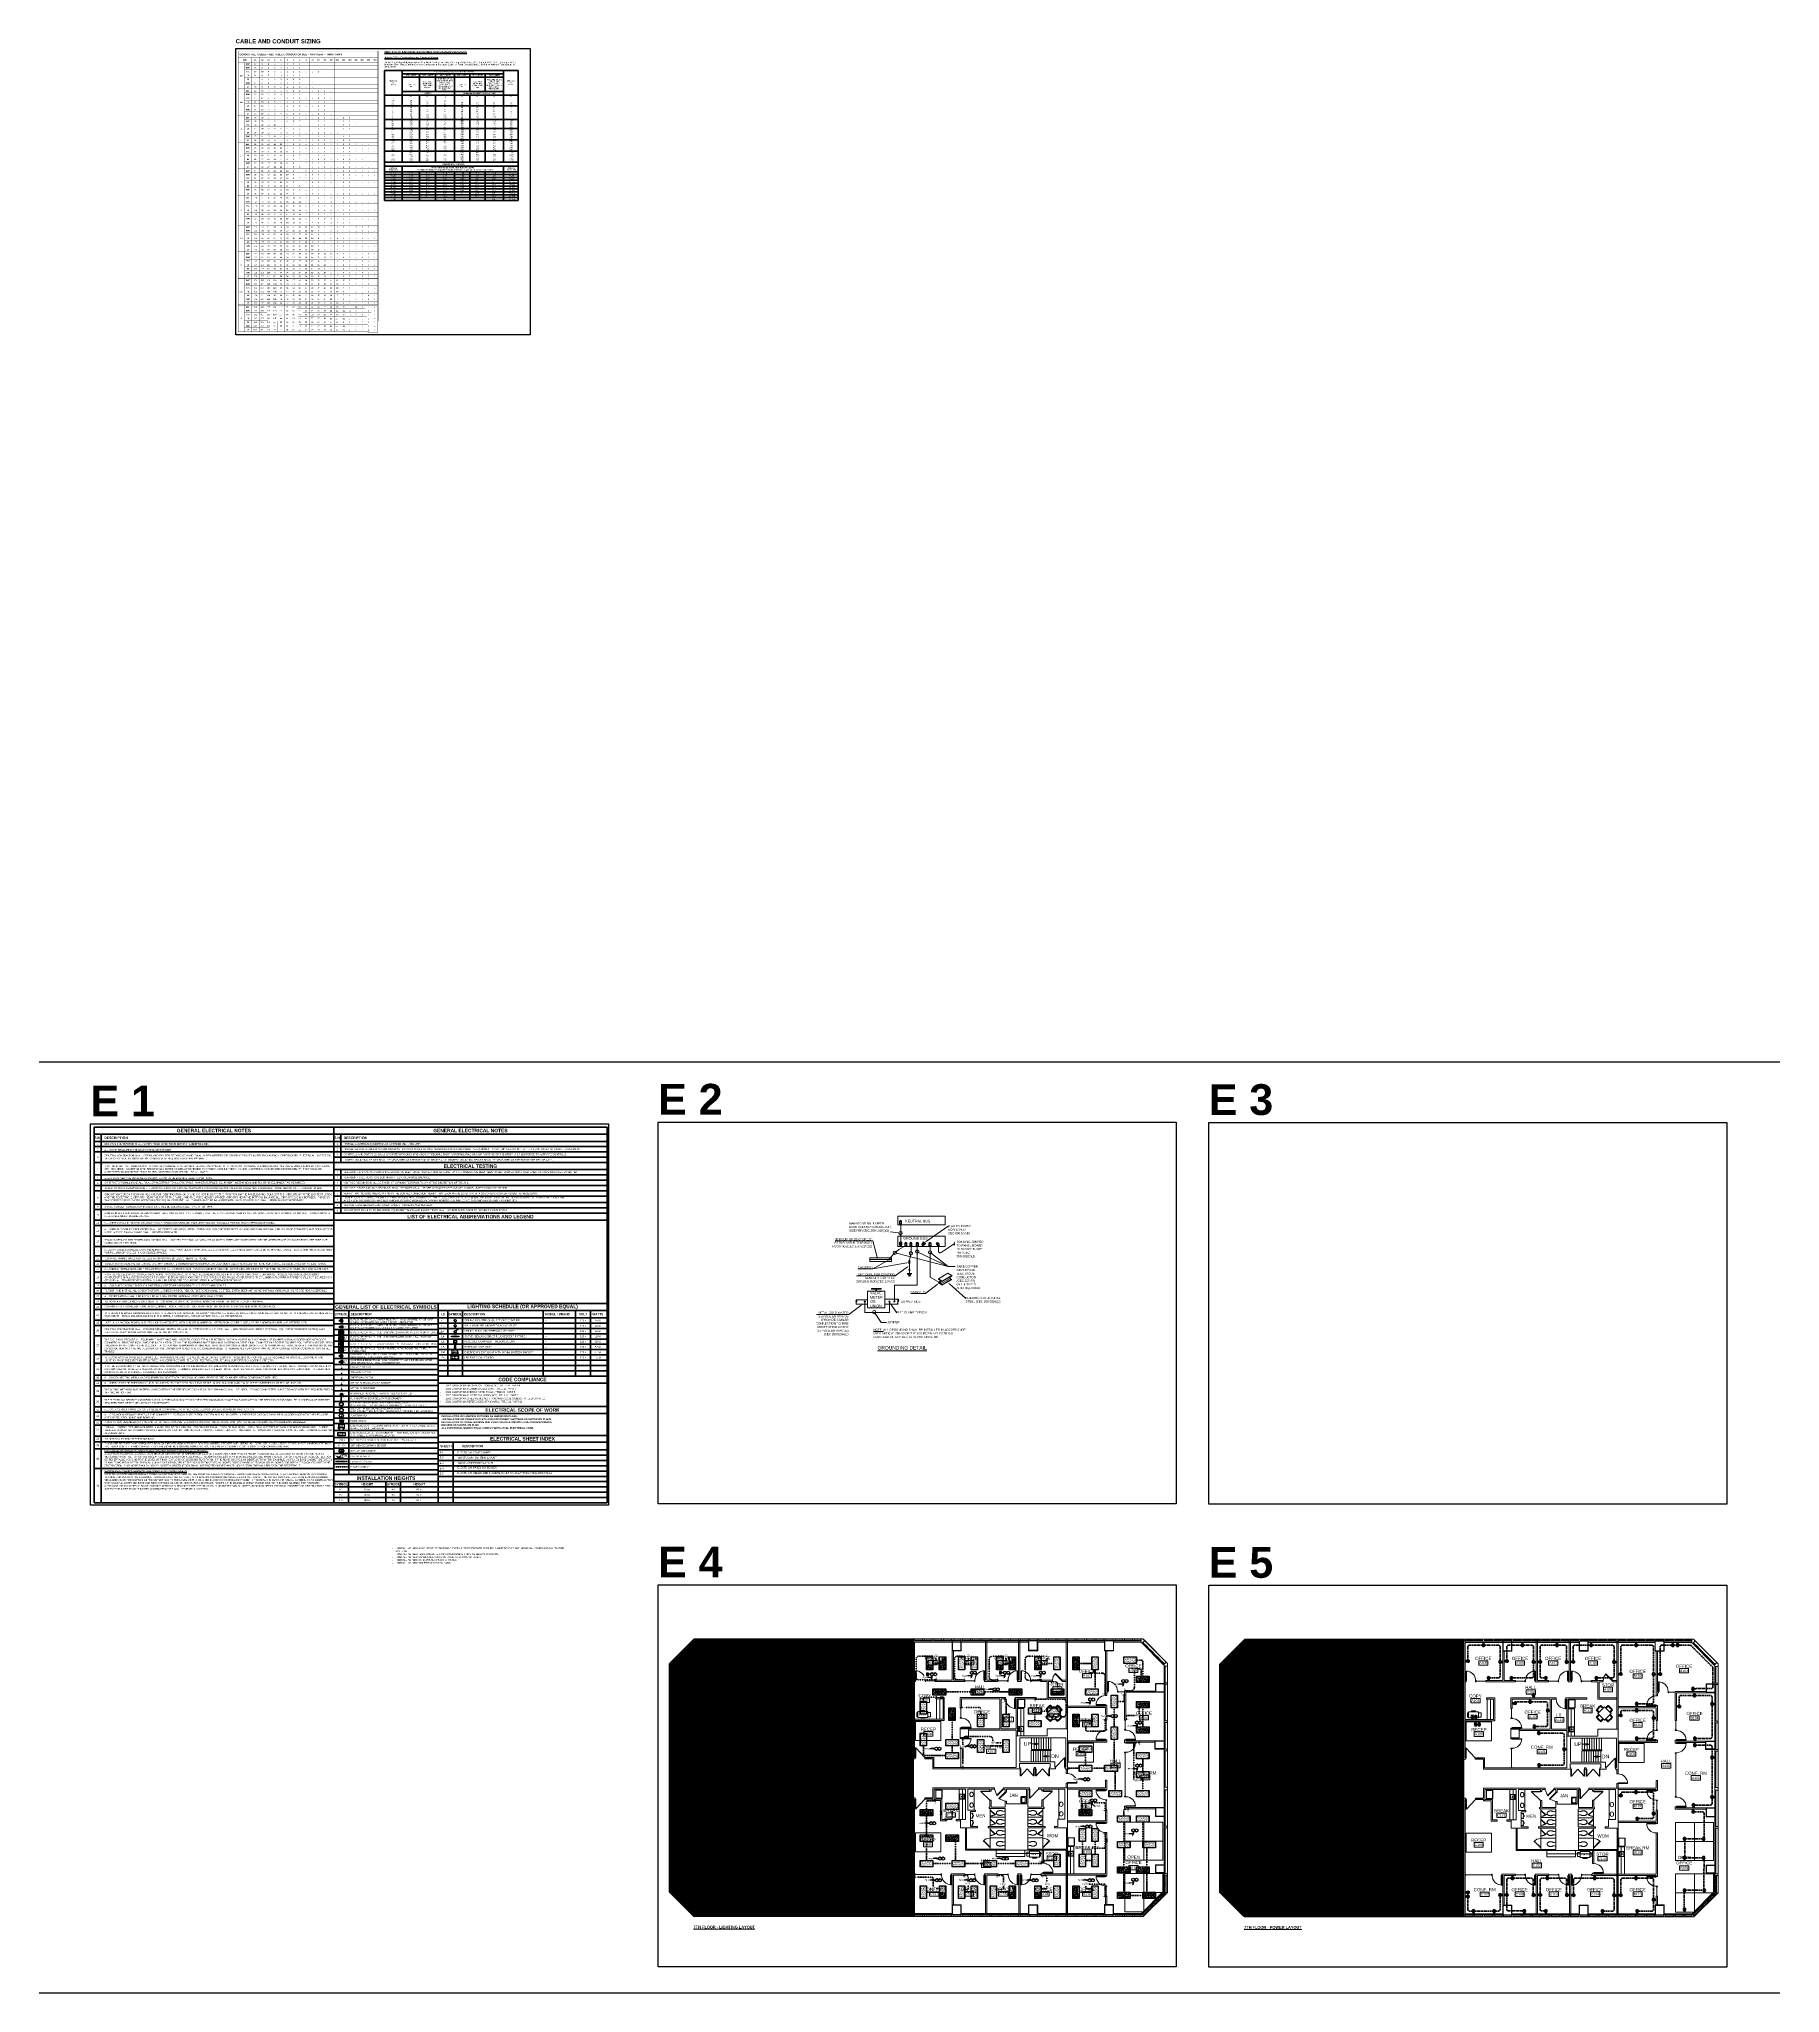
# Model space of a CAD drawing. Header units: inches. Extents: x 4293 to 10865, y -6935 to 441.
import ezdxf
from ezdxf import colors
from ezdxf.entities.mleader import LeaderData, LeaderLine
from ezdxf.enums import TextEntityAlignment as Align
from ezdxf.math import Vec2, Vec3

# ---------------------------------------------------------------- set-up
doc = ezdxf.new("R2010")
doc.units = ezdxf.units.IN
doc.header["$MEASUREMENT"] = 0
doc.header["$PDMODE"] = 3
doc.linetypes.add('DASHDOT', pattern=[1, 0.5, -0.25, 0, -0.25])
doc.linetypes.add('Hidden', pattern=[6.859843, 4.8, -2.059843])
doc.layers.get('Defpoints').update_dxf_attribs({"color": 104})
for name, color, linetype in [('A-CLNG-ELEC', 11, 'Continuous'), ('A-EQUIP-FIRE', 1, 'Continuous'), ('PDF_Geometry', 7, 'Continuous'), ('PDF_Solid Fills', 7, 'Continuous')]:
    doc.layers.add(name, color=color, linetype=linetype)
for name, color, linetype, lineweight in [('ARCH-BLOCK', 8, 'Continuous', 0), ('E-CIRC. NUMB', 7, 'Continuous', 35), ('E-EXIT SIGNS&EM LIGHTS', 110, 'Continuous', 25), ('E-LIGHT CNTRL-DETC.', 152, 'Continuous', 25), ('E-LIGHT FIXT.', 2, 'Continuous', 25), ('E-LIGHT SWITCH', 3, 'Continuous', 35), ('E-LIGHT-CONDUIT', 30, 'DASHDOT', 40), ('E-PANEL BOARD', 1, 'Continuous', 30), ('E-POWR-CONDUIT', 6, 'Hidden', 40), ('E-POWR-DISCNCT SWTCH', 4, 'Continuous', 35), ('E-POWR-JUNC.BOX', 4, 'Continuous', 25), ('E-POWR-RECEPTACLES', 54, 'Continuous', 25), ('E-SMOKE AND CARBON DETECTORS', 33, 'Continuous', 30), ('E-TEXT', 7, 'Continuous', 25), ('E-TXT-ANNO', 106, 'Continuous', 25), ('PDF_Text', 7, 'Continuous', 35)]:
    doc.layers.add(name, color=color, linetype=linetype, lineweight=lineweight)
doc.styles.add('Arial', font='arial.ttf', dxfattribs={"height": 6})
doc.styles.add('Arial Narrow', font='ARIALN.TTF')
doc.styles.add('AUDIT_I_231223063723-0', font='arialbd.ttf')
doc.styles.add('BOO', font='GOTHIC.TTF', dxfattribs={"height": 6})
doc.styles.add('Century Gothic', font='GOTHIC.TTF', dxfattribs={"height": 5.3125})
doc.styles.add('DB', font='arial.ttf')
doc.styles.add('DC_Simplex', font='SIMPLEX.shx', dxfattribs={"width": 0.7})
doc.styles.add('LT Street Name', font='timesbi.ttf')
doc.styles.add('LT Text', font='arial.ttf')
doc.styles.add('PDF Arial', font='arial.ttf')
doc.styles.add('PDF Arial Bold', font='arialbd.ttf')
doc.styles.add('PDF Helvetica-Condensed Bold', font='arialbd.ttf')
doc.styles.add('PDF Helvetica-Condensed-Light', font='arial.ttf')
doc.styles.add('SIGNAGE', font='x-hand1f.shx', dxfattribs={"height": 9})
doc.styles.get("Standard").update_dxf_attribs({"font": 'arial.ttf'})
doc.styles.add('X-HELV1F', font='arial.ttf')
pattern_1 = [(37.5, (9445.5637, 76.1674), (-0.18898, 5.7804713), [0, -4.56, 0, -5.1, 0, -4.875]), (7.5, (9445.564, 76.167), (5.30933, 8.466438), [0, -2.46, 0, -4.11, 0, -1.575]), (327.5, (9441.8737, 76.1674), (9.3424256, 0.016977), [0, -1.5, 0, -5.4, 0, -7.05]), (317.5, (9441.874, 76.167), (9.01838, 2.633027), [0, -0.75, 0, -3.54, 0, -4.05])]
pattern_2 = [(37.5, (9445.5637, 100.1674), (-0.18898, 5.7804713), [0, -4.56, 0, -5.1, 0, -4.875]), (7.5, (9445.564, 100.167), (5.30933, 8.466438), [0, -2.46, 0, -4.11, 0, -1.575]), (327.5, (9441.8737, 100.1674), (9.3424256, 0.016977), [0, -1.5, 0, -5.4, 0, -7.05]), (317.5, (9441.874, 100.167), (9.01838, 2.633027), [0, -0.75, 0, -3.54, 0, -4.05])]
pattern_3 = [(37.5, (9445.5637, 52.1674), (-0.18898, 5.7804713), [0, -4.56, 0, -5.1, 0, -4.875]), (7.5, (9445.564, 52.167), (5.30933, 8.466438), [0, -2.46, 0, -4.11, 0, -1.575]), (327.5, (9441.8737, 52.1674), (9.3424256, 0.016977), [0, -1.5, 0, -5.4, 0, -7.05]), (317.5, (9441.874, 52.167), (9.01838, 2.633027), [0, -0.75, 0, -3.54, 0, -4.05])]

# ---------------------------------------------------------------- blocks, each defined once
blk = doc.blocks.new('A$Cf6c92b92')
at = {"color": 0}
for p, q in [((-2.8, 0), (-7.8, 0)), ((0, 2.8), (0, 7.8)), ((2.8, 0), (7.8, 0)), ((0, -2.8), (0, -7.8))]:
    blk.add_line(p, q, dxfattribs=at)
blk.add_circle((0, 0), 5.68, dxfattribs=at)
blk = doc.blocks.new('A$Cff0361bf')
at = {"color": 0}
for p, q in [((-2.8, 0), (-7.8, 0)), ((0, 2.8), (0, 7.8)), ((2.8, 0), (7.8, 0)), ((-2.8, -9.2), (2.8, -9.2)), ((0, -2.8), (0, -9.2))]:
    blk.add_line(p, q, dxfattribs=at)
blk.add_circle((0, 0), 5.68, dxfattribs=at)
blk = doc.blocks.new('A$C30ae7fe8')
at = {"color": 0}
for p, q in [((0, 7.8), (0, 2.8)), ((4, 4), (14.9, 14.9)), ((-2.8, 0), (-7.8, 0)), ((0, -2.8), (0, -7.8)), ((2.8, 0), (7.8, 0))]:
    blk.add_line(p, q, dxfattribs=at)
blk.add_circle((0, 0), 5.68, dxfattribs=at)
blk = doc.blocks.new('A$C9d69e76c')
at = {"color": 0}
blk.add_lwpolyline([(-17, 1.4), (17, 1.4), (17, -1.4), (-17, -1.4), (-17, 1.4)], dxfattribs=at)
at = {"color": 0, "insert": (0, 5.7), "char_height": 3, "width": 34.086, "attachment_point": 5, "style": 'Arial'}
blk.add_mtext('FLUOR.', dxfattribs=at)
blk = doc.blocks.new('A$C432b2560')
for p, q in [((-5.7, 5.7), (-6.4, 5.7)), ((-5.7, 6.4), (-5.7, 5.7)), ((5.7, 6.4), (5.7, 5.7)), ((5.7, 5.7), (6.4, 5.7)), ((-6.4, -5.7), (-5.7, -5.7)), ((-5.7, -5.7), (-5.7, -6.4)), ((6.4, -5.7), (5.7, -5.7)), ((5.7, -5.7), (5.7, -6.4))]:
    blk.add_line(p, q)
blk.add_lwpolyline([(-5.7, 5.7), (5.7, 5.7), (5.7, -5.7), (-5.7, -5.7), (-5.7, 5.7)])
blk.add_circle((0, 0), 5.68)
at = {"insert": (0, 0), "char_height": 5.681, "width": 11.362, "attachment_point": 5, "style": 'X-HELV1F'}
blk.add_mtext('{\\W1.125;F}', dxfattribs=at)
blk = doc.blocks.new('A$Cf065e691')
at = {"transparency": 33554559}
h = blk.add_hatch(dxfattribs=at)
h.set_pattern_fill('ANSI31', color=0, scale=22.016461)
h.set_pattern_definition([(45, (-13359.3425, -3244.4242), (-1.9459986, 1.9459986), [])])
h.paths.add_polyline_path([(5, 11), (1, 11), (1, 14), (-2, 14), (-2, 11), (-5, 11), (-5, -12), (5, -12)])
at = {"color": 0}
blk.add_lwpolyline([(1, 11), (1, 14), (-2, 14), (-2, 11), (-5, 11), (-5, -12), (5, -12), (5, 11)], close=True, dxfattribs=at)
blk = doc.blocks.new('STUBOUT')
for p, q in [((-1.5, 7.5), (1.5, 7.5)), ((0, 0), (0, 9))]:
    blk.add_line(p, q)
at = {"style": 'X-HELV1F', "width": 1.125, "flags": 8}
blk.add_attdef('+', text='', height=3, dxfattribs=at).set_placement((0, 10.5), align=Align.CENTER)
blk.add_attdef('+', text='', height=3, rotation=180, dxfattribs=at).set_placement((0, 13), align=Align.CENTER)
blk = doc.blocks.new('*U109')
blk.add_lwpolyline([(-6, -6), (-6, 6), (6, 6), (6, -6)], close=True)
for points in [[(6, -6), (-6, 6)], [(6, 0), (12, 0), (12, 6)]]:
    blk.add_lwpolyline(points)
at = {"style": 'Arial Narrow'}
blk.add_attdef('A', (2, 16), '', height=4.5, rotation=90, dxfattribs=at)
blk = doc.blocks.new('*U147')
for p, q in [((-1.8, 17.6), (-1.8, 0)), ((1.8, 17.6), (1.8, 0))]:
    blk.add_line(p, q)
blk.add_lwpolyline([(-6.3, 11.5, 1), (6.3, 11.5, 1.013368)], format="xyb", close=True)
blk = doc.blocks.new('A$C4B1005F5')
at = {"transparency": 33554495}
h = blk.add_hatch(color=256, dxfattribs=at)
h.dxf.hatch_style = 1
h.paths.add_polyline_path([(8, 8), (-8, 8), (-8, -12.9), (-1.8, -12.9), (-1.8, -6.4, -0.335307), (-6.6, 0, -1), (6.6, 0, -0.357219), (1.3, -6.5), (1.3, -12.9), (8, -12.9)])
at = {"linetype": 'Continuous'}
for p, q in [((-1.8, -12.9), (-1.8, 6.4)), ((1.3, -12.9), (1.3, 6.5))]:
    blk.add_line(p, q, dxfattribs=at)
blk.add_lwpolyline([(-8, 8), (8, 8), (8, -12.9), (-8, -12.9)], close=True)
blk.add_circle((0, 0), 6.64, dxfattribs=at)
blk = doc.blocks.new('A$Cc974980b')
for p, q in [((4, 1.2), (-7.5, 1.2)), ((4, -1.2), (-7.5, -1.2))]:
    blk.add_line(p, q)
blk.add_lwpolyline([(-7.5, 6.2), (4.8, 6.2), (4.8, -6.2), (-7.5, -6.2)], close=True)
blk.add_lwpolyline([(0, 4.1, 1), (0, -4.1, 1.013368)], format="xyb", close=True)
blk = doc.blocks.new('A$C8279471b')
for p, q in [((11.5, 1.2), (0, 1.2)), ((6.6, -5.7), (6.6, 5.7)), ((8.5, -5.7), (8.5, 5.7)), ((11.5, -1.2), (0, -1.2))]:
    blk.add_line(p, q)
blk.add_lwpolyline([(7.5, 4.1, 1), (7.5, -4.1, 1.013368)], format="xyb", close=True)
blk = doc.blocks.new('SW')
at = {"linetype": 'Continuous'}
blk.add_hatch(color=256, dxfattribs=at).paths.add_polyline_path([(2, 2, 1), (-2, 2, 1)])
at = {"const_width": 0.08}
blk.add_lwpolyline([(0, 4), (0, 20)], dxfattribs=at)
at = {"linetype": 'Continuous'}
blk.add_circle((0, 2), 1.88, dxfattribs=at)
at = {"insert": (0, 12), "char_height": 9, "width": 7.43, "attachment_point": 5, "style": 'Arial'}
blk.add_mtext('S', dxfattribs=at)
at = {"linetype": 'Continuous', "style": 'Arial'}
blk.add_attdef('S?', (5, 16), '', height=6, dxfattribs=at)
blk = doc.blocks.new('A$C65075619')
blk.add_circle((0, 0), 6.27)
at = {"linetype": 'ByBlock', "style": 'DC_Simplex', "width": 0.7}
blk.add_text('J', height=7.17, rotation=360, dxfattribs=at).set_placement((0, 0), align=Align.MIDDLE_CENTER)
blk = doc.blocks.new('*U144')
at = {"linetype": 'Continuous', "lineweight": 9, "transparency": 33554585}
h = blk.add_hatch(dxfattribs=at)
h.set_pattern_fill('ANSI31', color=256, scale=350, angle=180, style=0)
h.paths.add_polyline_path([(-250, -250), (250, -250), (250, 0), (-250, 0)])
at = {"linetype": 'Continuous'}
blk.add_line((324, -250), (-324, -250), dxfattribs=at)
blk.add_lwpolyline([(250, -250), (250, 0), (-250, 0), (-250, -250)], close=True, dxfattribs=at)
blk = doc.blocks.new('A$C2F972E4A')
for p, q in [((-3.3, 1.9), (0, 3.8)), ((-3.3, -1.9), (-3.3, 1.9)), ((0, 3.8), (3.3, 1.9)), ((3.3, 1.9), (3.3, -1.9)), ((0, -3.8), (-3.3, -1.9)), ((3.3, -1.9), (0, -3.8))]:
    blk.add_line(p, q)
at = {"insert": (-1.7, 2.3), "char_height": 4.37, "attachment_point": 1}
blk.add_mtext_dynamic_manual_height_columns('C', width=354.866, gutter_width=12.5, heights=[0], dxfattribs=at)
blk = doc.blocks.new('A$C5D931295')
for p, q in [((-3.3, 1.9), (0, 3.8)), ((-3.3, -1.9), (-3.3, 1.9)), ((0, 3.8), (3.3, 1.9)), ((3.3, 1.9), (3.3, -1.9)), ((0, -3.8), (-3.3, -1.9)), ((3.3, -1.9), (0, -3.8))]:
    blk.add_line(p, q)
at = {"insert": (-1.7, 2.3), "char_height": 4.37, "attachment_point": 1}
blk.add_mtext_dynamic_manual_height_columns('S', width=354.866, gutter_width=12.5, heights=[0], dxfattribs=at)
blk = doc.blocks.new('em')
at = {"transparency": 33554687}
h = blk.add_hatch(color=256, dxfattribs=at)
h.dxf.hatch_style = 1
h.paths.add_polyline_path([(-7.9, -4.4, -1.000872), (-4.4, -7.9)])
h = blk.add_hatch(color=256, dxfattribs=at)
h.dxf.hatch_style = 1
h.paths.add_polyline_path([(7.9, -4.4, 1.000872), (4.4, -7.9)])
at = {"linetype": 'Continuous'}
for p, q in [((-4.4, -7.9), (-7.9, -4.4)), ((4.4, -7.9), (7.9, -4.4))]:
    blk.add_line(p, q, dxfattribs=at)
for p, q in [((-3.5, -3.5), (-5.4, -5.3)), ((3.5, -3.5), (5.4, -5.3))]:
    blk.add_line(p, q)
blk.add_lwpolyline([(6.9, 3.5), (-6.9, 3.5), (-6.9, -3.5), (6.9, -3.5)], close=True, dxfattribs=at)
for centre, start, end in [((-6.2, -6.1), 315, 135), ((6.2, -6.1), 45, 225)]:
    blk.add_arc(centre, 2.44, start, end, dxfattribs=at)
at = {"insert": (-0.3, 0), "char_height": 4.363, "width": 14.434, "attachment_point": 5, "style": 'Arial'}
blk.add_mtext('{\\fArial|b1|i0|c0|p34;EM}', dxfattribs=at)
blk = doc.blocks.new('DAYLIGHT')
at = {"linetype": 'Continuous'}
h = blk.add_hatch(color=256, dxfattribs=at)
h.dxf.hatch_style = 1
h.paths.add_polyline_path([(-7.7, 0, 1), (7.7, 0, 1)])
h.paths.add_polyline_path([(6.8, 0, -1), (-6.8, 0, -1)], flags=16)
at = {"linetype": 'Continuous', "ltscale": 10}
for points in [[(3.9, 5.6), (-3.9, -5.6)], [(-3.9, 5.6), (3.9, -5.6)]]:
    blk.add_lwpolyline(points, dxfattribs=at)
for radius in [7.72, 6.84]:
    blk.add_circle((0, 0), radius, dxfattribs=at)
blk = doc.blocks.new('A$C023374ba')
at = {"ltscale": 5}
blk.add_lwpolyline([(-8.7, 4), (8.7, 4), (8.7, -4), (-8.7, -4)], close=True, dxfattribs=at)
at = {"insert": (0, 0), "char_height": 4.5, "width": 17.436, "attachment_point": 5, "style": 'Arial'}
blk.add_mtext('{\\fArial|b1|i0|c0|p34;EXIT}', dxfattribs=at)
blk = doc.blocks.new('A$C8dca8dff')
at = {"transparency": 33554610}
for points in [[(0, 0), (0.02, 0), (0, -0.02), (0.02, -0.02)], [(0, 0), (0.02, 0), (0, -0.02), (0.02, -0.02)], [(0.02, 0), (7.33, 0), (0.02, -0.02), (7.33, -0.02)], [(7.33, 0), (7.35, 0), (7.33, -0.02), (7.35, -0.02)], [(7.33, 0), (7.35, 0), (7.33, -0.02), (7.35, -0.02)], [(0, -0.02), (0.02, -0.02), (0, -0.33), (0.02, -0.33)], [(0, -0.33), (0.02, -0.33), (0, -0.35), (0.02, -0.35)], [(0, -0.35), (0.02, -0.35), (0, -0.57), (0.02, -0.57)], [(0, -0.57), (0.02, -0.57), (0, -0.6), (0.02, -0.6)], [(0, -0.6), (0.02, -0.6), (0, -0.77), (0.02, -0.77)], [(0, -0.77), (0.02, -0.77), (0, -0.78), (0.02, -0.78)], [(0, -0.78), (0.02, -0.78), (0, -0.97), (0.02, -0.97)], [(0, -0.97), (0.02, -0.97), (0, -0.98), (0.02, -0.98)], [(0, -0.98), (0.02, -0.98), (0, -1.17), (0.02, -1.17)], [(0.02, -0.33), (0.7, -0.33), (0.02, -0.35), (0.7, -0.35)], [(0.02, -0.57), (0.33, -0.57), (0.02, -0.59), (0.33, -0.59)], [(0.33, -0.57), (0.35, -0.57), (0.33, -0.59), (0.35, -0.59)], [(0.33, -0.59), (0.34, -0.59), (0.33, -0.6), (0.34, -0.6)], [(0.33, -0.6), (0.34, -0.6), (0.33, -0.77), (0.34, -0.77)], [(0.33, -0.77), (0.34, -0.77), (0.33, -0.78), (0.34, -0.78)], [(0.33, -0.78), (0.34, -0.78), (0.33, -0.97), (0.34, -0.97)], [(0.33, -0.97), (0.34, -0.97), (0.33, -0.98), (0.34, -0.98)], [(0.33, -0.98), (0.34, -0.98), (0.33, -1.17), (0.34, -1.17)], [(0.34, -0.77), (0.7, -0.77), (0.34, -0.78), (0.7, -0.78)], [(0.34, -0.97), (0.7, -0.97), (0.34, -0.98), (0.7, -0.98)], [(0.35, -0.57), (0.7, -0.57), (0.35, -0.59), (0.7, -0.59)], [(0.7, -0.33), (0.72, -0.33), (0.7, -0.35), (0.72, -0.35)], [(0.7, -0.35), (0.72, -0.35), (0.7, -0.35), (0.72, -0.35)], [(0.7, -0.35), (0.72, -0.35), (0.7, -0.57), (0.72, -0.57)], [(0.7, -0.57), (0.72, -0.57), (0.7, -0.6), (0.72, -0.6)], [(0.7, -0.6), (0.72, -0.6), (0.7, -0.77), (0.72, -0.77)], [(0.7, -0.77), (0.72, -0.77), (0.7, -0.78), (0.72, -0.78)], [(0.7, -0.78), (0.72, -0.78), (0.7, -0.97), (0.72, -0.97)], [(0.7, -0.97), (0.72, -0.97), (0.7, -0.98), (0.72, -0.98)], [(0.7, -0.98), (0.72, -0.98), (0.7, -1.17), (0.72, -1.17)], [(0.72, -0.33), (1.1, -0.33), (0.72, -0.35), (1.1, -0.35)], [(0.72, -0.57), (1.1, -0.57), (0.72, -0.59), (1.1, -0.59)], [(0.72, -0.77), (1.1, -0.77), (0.72, -0.78), (1.1, -0.78)], [(0.72, -0.97), (1.1, -0.97), (0.72, -0.98), (1.1, -0.98)], [(1.1, -0.33), (1.12, -0.33), (1.1, -0.35), (1.12, -0.35)], [(1.1, -0.35), (1.11, -0.35), (1.1, -0.35), (1.11, -0.35)], [(1.1, -0.35), (1.11, -0.35), (1.1, -0.57), (1.11, -0.57)], [(1.1, -0.57), (1.12, -0.57), (1.1, -0.59), (1.12, -0.59)], [(1.1, -0.59), (1.11, -0.59), (1.1, -0.6), (1.11, -0.6)], [(1.1, -0.6), (1.11, -0.6), (1.1, -0.77), (1.11, -0.77)], [(1.1, -0.77), (1.11, -0.77), (1.1, -0.78), (1.11, -0.78)], [(1.1, -0.78), (1.11, -0.78), (1.1, -0.97), (1.11, -0.97)], [(1.1, -0.97), (1.11, -0.97), (1.1, -0.98), (1.11, -0.98)], [(1.1, -0.98), (1.11, -0.98), (1.1, -1.17), (1.11, -1.17)], [(1.11, -0.77), (1.43, -0.77), (1.11, -0.78), (1.43, -0.78)], [(1.11, -0.97), (1.43, -0.97), (1.11, -0.98), (1.43, -0.98)], [(1.12, -0.33), (1.43, -0.33), (1.12, -0.35), (1.43, -0.35)], [(1.12, -0.57), (1.43, -0.57), (1.12, -0.59), (1.43, -0.59)], [(1.43, -0.33), (1.45, -0.33), (1.43, -0.35), (1.45, -0.35)], [(1.43, -0.35), (1.44, -0.35), (1.43, -0.35), (1.44, -0.35)], [(1.43, -0.35), (1.44, -0.35), (1.43, -0.57), (1.44, -0.57)], [(1.43, -0.57), (1.45, -0.57), (1.43, -0.59), (1.45, -0.59)], [(1.43, -0.59), (1.44, -0.59), (1.43, -0.6), (1.44, -0.6)], [(1.43, -0.6), (1.44, -0.6), (1.43, -0.77), (1.44, -0.77)], [(1.43, -0.77), (1.44, -0.77), (1.43, -0.78), (1.44, -0.78)], [(1.43, -0.78), (1.44, -0.78), (1.43, -0.97), (1.44, -0.97)], [(1.43, -0.97), (1.44, -0.97), (1.43, -0.98), (1.44, -0.98)], [(1.43, -0.98), (1.44, -0.98), (1.43, -1.17), (1.44, -1.17)], [(1.44, -0.77), (1.76, -0.77), (1.44, -0.78), (1.76, -0.78)], [(1.44, -0.97), (1.76, -0.97), (1.44, -0.98), (1.76, -0.98)], [(1.45, -0.33), (1.76, -0.33), (1.45, -0.35), (1.76, -0.35)], [(1.45, -0.57), (1.76, -0.57), (1.45, -0.59), (1.76, -0.59)], [(1.76, -0.33), (1.78, -0.33), (1.76, -0.35), (1.78, -0.35)], [(1.76, -0.35), (1.77, -0.35), (1.76, -0.35), (1.77, -0.35)], [(1.76, -0.35), (1.77, -0.35), (1.76, -0.57), (1.77, -0.57)], [(1.76, -0.57), (1.78, -0.57), (1.76, -0.59), (1.78, -0.59)], [(1.76, -0.59), (1.77, -0.59), (1.76, -0.6), (1.77, -0.6)], [(1.76, -0.6), (1.77, -0.6), (1.76, -0.77), (1.77, -0.77)], [(1.76, -0.77), (1.77, -0.77), (1.76, -0.78), (1.77, -0.78)], [(1.76, -0.78), (1.77, -0.78), (1.76, -0.97), (1.77, -0.97)], [(1.76, -0.97), (1.77, -0.97), (1.76, -0.98), (1.77, -0.98)], [(1.76, -0.98), (1.77, -0.98), (1.76, -1.17), (1.77, -1.17)], [(1.77, -0.77), (2.09, -0.77), (1.77, -0.78), (2.09, -0.78)], [(1.77, -0.97), (2.09, -0.97), (1.77, -0.98), (2.09, -0.98)], [(1.78, -0.33), (2.09, -0.33), (1.78, -0.35), (2.09, -0.35)], [(1.78, -0.57), (2.09, -0.57), (1.78, -0.59), (2.09, -0.59)], [(2.09, -0.33), (2.11, -0.33), (2.09, -0.35), (2.11, -0.35)], [(2.09, -0.57), (2.11, -0.57), (2.09, -0.59), (2.11, -0.59)], [(2.09, -0.77), (2.41, -0.77), (2.09, -0.78), (2.41, -0.78)], [(2.09, -0.97), (2.41, -0.97), (2.09, -0.98), (2.41, -0.98)], [(2.11, -0.33), (2.41, -0.33), (2.11, -0.35), (2.41, -0.35)], [(2.11, -0.57), (2.41, -0.57), (2.11, -0.59), (2.41, -0.59)], [(2.41, -0.33), (2.43, -0.33), (2.41, -0.35), (2.43, -0.35)], [(2.41, -0.35), (2.42, -0.35), (2.41, -0.35), (2.42, -0.35)], [(2.41, -0.35), (2.42, -0.35), (2.41, -0.57), (2.42, -0.57)], [(2.41, -0.57), (2.43, -0.57), (2.41, -0.59), (2.43, -0.59)], [(2.41, -0.59), (2.42, -0.59), (2.41, -0.6), (2.42, -0.6)], [(2.41, -0.6), (2.42, -0.6), (2.41, -0.77), (2.42, -0.77)], [(2.41, -0.77), (2.42, -0.77), (2.41, -0.78), (2.42, -0.78)], [(2.42, -0.77), (2.74, -0.77), (2.42, -0.78), (2.74, -0.78)], [(2.41, -0.78), (2.42, -0.78), (2.41, -0.97), (2.42, -0.97)], [(2.41, -0.97), (2.42, -0.97), (2.41, -0.98), (2.42, -0.98)], [(2.42, -0.97), (2.74, -0.97), (2.42, -0.98), (2.74, -0.98)], [(2.41, -0.98), (2.42, -0.98), (2.41, -1.17), (2.42, -1.17)], [(2.43, -0.33), (2.74, -0.33), (2.43, -0.35), (2.74, -0.35)], [(2.43, -0.57), (2.74, -0.57), (2.43, -0.59), (2.74, -0.59)], [(2.74, -0.33), (2.76, -0.33), (2.74, -0.35), (2.76, -0.35)], [(2.74, -0.35), (2.75, -0.35), (2.74, -0.35), (2.75, -0.35)], [(2.74, -0.35), (2.75, -0.35), (2.74, -0.57), (2.75, -0.57)], [(2.74, -0.57), (2.76, -0.57), (2.74, -0.59), (2.76, -0.59)], [(2.74, -0.59), (2.75, -0.59), (2.74, -0.6), (2.75, -0.6)], [(2.74, -0.6), (2.75, -0.6), (2.74, -0.77), (2.75, -0.77)], [(2.74, -0.77), (2.75, -0.77), (2.74, -0.78), (2.75, -0.78)], [(2.74, -0.78), (2.75, -0.78), (2.74, -0.97), (2.75, -0.97)], [(2.74, -0.97), (2.75, -0.97), (2.74, -0.98), (2.75, -0.98)], [(2.74, -0.98), (2.75, -0.98), (2.74, -1.17), (2.75, -1.17)], [(2.75, -0.77), (3.07, -0.77), (2.75, -0.78), (3.07, -0.78)], [(2.75, -0.97), (3.07, -0.97), (2.75, -0.98), (3.07, -0.98)], [(2.76, -0.33), (3.07, -0.33), (2.76, -0.35), (3.07, -0.35)], [(2.76, -0.57), (3.07, -0.57), (2.76, -0.59), (3.07, -0.59)], [(3.07, -0.33), (3.09, -0.33), (3.07, -0.35), (3.09, -0.35)], [(3.07, -0.35), (3.08, -0.35), (3.07, -0.35), (3.08, -0.35)], [(3.07, -0.35), (3.08, -0.35), (3.07, -0.57), (3.08, -0.57)], [(3.07, -0.57), (3.09, -0.57), (3.07, -0.59), (3.09, -0.59)], [(3.07, -0.59), (3.08, -0.59), (3.07, -0.6), (3.08, -0.6)], [(3.07, -0.6), (3.08, -0.6), (3.07, -0.77), (3.08, -0.77)], [(3.07, -0.77), (3.08, -0.77), (3.07, -0.78), (3.08, -0.78)], [(3.07, -0.78), (3.08, -0.78), (3.07, -0.97), (3.08, -0.97)], [(3.07, -0.97), (3.08, -0.97), (3.07, -0.98), (3.08, -0.98)], [(3.07, -0.98), (3.08, -0.98), (3.07, -1.17), (3.08, -1.17)], [(3.08, -0.77), (3.4, -0.77), (3.08, -0.78), (3.4, -0.78)], [(3.08, -0.97), (3.4, -0.97), (3.08, -0.98), (3.4, -0.98)], [(3.09, -0.33), (3.4, -0.33), (3.09, -0.35), (3.4, -0.35)], [(3.09, -0.57), (3.4, -0.57), (3.09, -0.59), (3.4, -0.59)], [(3.4, -0.33), (3.42, -0.33), (3.4, -0.35), (3.42, -0.35)], [(3.4, -0.57), (3.42, -0.57), (3.4, -0.59), (3.42, -0.59)], [(3.4, -0.77), (3.72, -0.77), (3.4, -0.78), (3.72, -0.78)], [(3.4, -0.97), (3.72, -0.97), (3.4, -0.98), (3.72, -0.98)], [(3.42, -0.33), (3.72, -0.33), (3.42, -0.35), (3.72, -0.35)], [(3.42, -0.57), (3.72, -0.57), (3.42, -0.59), (3.72, -0.59)], [(3.72, -0.33), (3.74, -0.33), (3.72, -0.35), (3.74, -0.35)], [(3.72, -0.35), (3.74, -0.35), (3.72, -0.35), (3.74, -0.35)], [(3.72, -0.35), (3.74, -0.35), (3.72, -0.57), (3.74, -0.57)], [(3.72, -0.57), (3.74, -0.57), (3.72, -0.6), (3.74, -0.6)], [(3.72, -0.6), (3.74, -0.6), (3.72, -0.77), (3.74, -0.77)], [(3.72, -0.77), (3.74, -0.77), (3.72, -0.78), (3.74, -0.78)], [(3.72, -0.78), (3.74, -0.78), (3.72, -0.97), (3.74, -0.97)], [(3.72, -0.97), (3.74, -0.97), (3.72, -0.98), (3.74, -0.98)], [(3.72, -0.98), (3.74, -0.98), (3.72, -1.17), (3.74, -1.17)], [(3.74, -0.33), (4.05, -0.33), (3.74, -0.35), (4.05, -0.35)], [(3.74, -0.57), (4.05, -0.57), (3.74, -0.59), (4.05, -0.59)], [(3.74, -0.77), (4.05, -0.77), (3.74, -0.78), (4.05, -0.78)], [(3.74, -0.97), (4.05, -0.97), (3.74, -0.98), (4.05, -0.98)], [(4.05, -0.33), (4.07, -0.33), (4.05, -0.35), (4.07, -0.35)], [(4.05, -0.35), (4.06, -0.35), (4.05, -0.35), (4.06, -0.35)], [(4.05, -0.35), (4.06, -0.35), (4.05, -0.57), (4.06, -0.57)], [(4.05, -0.57), (4.07, -0.57), (4.05, -0.59), (4.07, -0.59)], [(4.05, -0.59), (4.06, -0.59), (4.05, -0.6), (4.06, -0.6)], [(4.05, -0.6), (4.06, -0.6), (4.05, -0.77), (4.06, -0.77)], [(4.05, -0.77), (4.06, -0.77), (4.05, -0.78), (4.06, -0.78)], [(4.05, -0.78), (4.06, -0.78), (4.05, -0.97), (4.06, -0.97)], [(4.05, -0.97), (4.06, -0.97), (4.05, -0.98), (4.06, -0.98)], [(4.05, -0.98), (4.06, -0.98), (4.05, -1.17), (4.06, -1.17)], [(4.06, -0.77), (4.38, -0.77), (4.06, -0.78), (4.38, -0.78)], [(4.06, -0.97), (4.38, -0.97), (4.06, -0.98), (4.38, -0.98)], [(4.07, -0.33), (4.38, -0.33), (4.07, -0.35), (4.38, -0.35)], [(4.07, -0.57), (4.38, -0.57), (4.07, -0.59), (4.38, -0.59)], [(4.38, -0.33), (4.4, -0.33), (4.38, -0.35), (4.4, -0.35)], [(4.38, -0.35), (4.39, -0.35), (4.38, -0.35), (4.39, -0.35)], [(4.38, -0.35), (4.39, -0.35), (4.38, -0.57), (4.39, -0.57)], [(4.38, -0.57), (4.4, -0.57), (4.38, -0.59), (4.4, -0.59)], [(4.38, -0.59), (4.39, -0.59), (4.38, -0.6), (4.39, -0.6)], [(4.38, -0.6), (4.39, -0.6), (4.38, -0.77), (4.39, -0.77)], [(4.38, -0.77), (4.39, -0.77), (4.38, -0.78), (4.39, -0.78)], [(4.38, -0.78), (4.39, -0.78), (4.38, -0.97), (4.39, -0.97)], [(4.38, -0.97), (4.39, -0.97), (4.38, -0.98), (4.39, -0.98)], [(4.38, -0.98), (4.39, -0.98), (4.38, -1.17), (4.39, -1.17)], [(4.39, -0.77), (4.71, -0.77), (4.39, -0.78), (4.71, -0.78)], [(4.39, -0.97), (4.71, -0.97), (4.39, -0.98), (4.71, -0.98)], [(4.4, -0.33), (4.71, -0.33), (4.4, -0.35), (4.71, -0.35)], [(4.4, -0.57), (4.71, -0.57), (4.4, -0.59), (4.71, -0.59)], [(4.71, -0.33), (4.73, -0.33), (4.71, -0.35), (4.73, -0.35)], [(4.71, -0.35), (4.72, -0.35), (4.71, -0.35), (4.72, -0.35)], [(4.71, -0.35), (4.72, -0.35), (4.71, -0.57), (4.72, -0.57)], [(4.71, -0.57), (4.73, -0.57), (4.71, -0.59), (4.73, -0.59)], [(4.71, -0.59), (4.72, -0.59), (4.71, -0.6), (4.72, -0.6)], [(4.71, -0.6), (4.72, -0.6), (4.71, -0.77), (4.72, -0.77)], [(4.71, -0.77), (4.72, -0.77), (4.71, -0.78), (4.72, -0.78)], [(4.71, -0.78), (4.72, -0.78), (4.71, -0.97), (4.72, -0.97)], [(4.71, -0.97), (4.72, -0.97), (4.71, -0.98), (4.72, -0.98)], [(4.71, -0.98), (4.72, -0.98), (4.71, -1.17), (4.72, -1.17)], [(4.72, -0.77), (5.03, -0.77), (4.72, -0.78), (5.03, -0.78)], [(4.72, -0.97), (5.03, -0.97), (4.72, -0.98), (5.03, -0.98)], [(4.73, -0.33), (5.03, -0.33), (4.73, -0.35), (5.03, -0.35)], [(4.73, -0.57), (5.03, -0.57), (4.73, -0.59), (5.03, -0.59)], [(5.03, -0.33), (5.05, -0.33), (5.03, -0.35), (5.05, -0.35)], [(5.03, -0.35), (5.05, -0.35), (5.03, -0.35), (5.05, -0.35)], [(5.03, -0.35), (5.05, -0.35), (5.03, -0.57), (5.05, -0.57)], [(5.03, -0.57), (5.05, -0.57), (5.03, -0.6), (5.05, -0.6)], [(5.03, -0.6), (5.05, -0.6), (5.03, -0.77), (5.05, -0.77)], [(5.03, -0.77), (5.05, -0.77), (5.03, -0.78), (5.05, -0.78)], [(5.03, -0.78), (5.05, -0.78), (5.03, -0.97), (5.05, -0.97)], [(5.03, -0.97), (5.05, -0.97), (5.03, -0.98), (5.05, -0.98)], [(5.03, -0.98), (5.05, -0.98), (5.03, -1.17), (5.05, -1.17)], [(5.05, -0.33), (5.36, -0.33), (5.05, -0.35), (5.36, -0.35)], [(5.05, -0.57), (5.36, -0.57), (5.05, -0.59), (5.36, -0.59)], [(5.05, -0.77), (5.36, -0.77), (5.05, -0.78), (5.36, -0.78)], [(5.05, -0.97), (5.36, -0.97), (5.05, -0.98), (5.36, -0.98)], [(5.36, -0.33), (5.39, -0.33), (5.36, -0.35), (5.39, -0.35)], [(5.36, -0.35), (5.37, -0.35), (5.36, -0.35), (5.37, -0.35)], [(5.36, -0.35), (5.37, -0.35), (5.36, -0.57), (5.37, -0.57)], [(5.36, -0.57), (5.39, -0.57), (5.36, -0.59), (5.39, -0.59)], [(5.36, -0.59), (5.37, -0.59), (5.36, -0.6), (5.37, -0.6)], [(5.36, -0.6), (5.37, -0.6), (5.36, -0.77), (5.37, -0.77)], [(5.36, -0.77), (5.37, -0.77), (5.36, -0.78), (5.37, -0.78)], [(5.36, -0.78), (5.37, -0.78), (5.36, -0.97), (5.37, -0.97)], [(5.36, -0.97), (5.37, -0.97), (5.36, -0.98), (5.37, -0.98)], [(5.36, -0.98), (5.37, -0.98), (5.36, -1.17), (5.37, -1.17)], [(5.37, -0.77), (5.69, -0.77), (5.37, -0.78), (5.69, -0.78)], [(5.37, -0.97), (5.69, -0.97), (5.37, -0.98), (5.69, -0.98)], [(5.39, -0.33), (5.69, -0.33), (5.39, -0.35), (5.69, -0.35)], [(5.39, -0.57), (5.69, -0.57), (5.39, -0.59), (5.69, -0.59)], [(5.69, -0.33), (5.71, -0.33), (5.69, -0.35), (5.71, -0.35)], [(5.69, -0.35), (5.7, -0.35), (5.69, -0.35), (5.7, -0.35)], [(5.69, -0.35), (5.7, -0.35), (5.69, -0.57), (5.7, -0.57)], [(5.69, -0.57), (5.71, -0.57), (5.69, -0.59), (5.71, -0.59)], [(5.69, -0.59), (5.7, -0.59), (5.69, -0.6), (5.7, -0.6)], [(5.69, -0.6), (5.7, -0.6), (5.69, -0.77), (5.7, -0.77)], [(5.69, -0.77), (5.7, -0.77), (5.69, -0.78), (5.7, -0.78)], [(5.69, -0.78), (5.7, -0.78), (5.69, -0.97), (5.7, -0.97)], [(5.69, -0.97), (5.7, -0.97), (5.69, -0.98), (5.7, -0.98)], [(5.69, -0.98), (5.7, -0.98), (5.69, -1.17), (5.7, -1.17)], [(5.7, -0.77), (6.02, -0.77), (5.7, -0.78), (6.02, -0.78)], [(5.7, -0.97), (6.02, -0.97), (5.7, -0.98), (6.02, -0.98)], [(5.71, -0.33), (6.02, -0.33), (5.71, -0.35), (6.02, -0.35)], [(5.71, -0.57), (6.02, -0.57), (5.71, -0.59), (6.02, -0.59)], [(6.02, -0.33), (6.04, -0.33), (6.02, -0.35), (6.04, -0.35)], [(6.02, -0.35), (6.03, -0.35), (6.02, -0.35), (6.03, -0.35)], [(6.02, -0.35), (6.03, -0.35), (6.02, -0.57), (6.03, -0.57)], [(6.02, -0.57), (6.04, -0.57), (6.02, -0.59), (6.04, -0.59)], [(6.02, -0.59), (6.03, -0.59), (6.02, -0.6), (6.03, -0.6)], [(6.02, -0.6), (6.03, -0.6), (6.02, -0.77), (6.03, -0.77)], [(6.02, -0.77), (6.03, -0.77), (6.02, -0.78), (6.03, -0.78)], [(6.02, -0.78), (6.03, -0.78), (6.02, -0.97), (6.03, -0.97)], [(6.02, -0.97), (6.03, -0.97), (6.02, -0.98), (6.03, -0.98)], [(6.02, -0.98), (6.03, -0.98), (6.02, -1.17), (6.03, -1.17)], [(6.03, -0.77), (6.35, -0.77), (6.03, -0.78), (6.35, -0.78)], [(6.03, -0.97), (6.35, -0.97), (6.03, -0.98), (6.35, -0.98)], [(6.04, -0.33), (6.35, -0.33), (6.04, -0.35), (6.35, -0.35)], [(6.04, -0.57), (6.35, -0.57), (6.04, -0.59), (6.35, -0.59)], [(6.35, -0.33), (6.37, -0.33), (6.35, -0.35), (6.37, -0.35)], [(6.35, -0.57), (6.37, -0.57), (6.35, -0.59), (6.37, -0.59)], [(6.35, -0.77), (6.68, -0.77), (6.35, -0.78), (6.68, -0.78)], [(6.35, -0.97), (6.68, -0.97), (6.35, -0.98), (6.68, -0.98)], [(6.37, -0.33), (6.68, -0.33), (6.37, -0.35), (6.68, -0.35)], [(6.37, -0.57), (6.68, -0.57), (6.37, -0.59), (6.68, -0.59)], [(6.68, -0.33), (6.7, -0.33), (6.68, -0.35), (6.7, -0.35)], [(6.68, -0.57), (6.7, -0.57), (6.68, -0.59), (6.7, -0.59)], [(6.68, -0.77), (7, -0.77), (6.68, -0.78), (7, -0.78)], [(6.68, -0.97), (7, -0.97), (6.68, -0.98), (7, -0.98)], [(6.7, -0.33), (7, -0.33), (6.7, -0.35), (7, -0.35)], [(6.7, -0.57), (7, -0.57), (6.7, -0.59), (7, -0.59)], [(7, -0.33), (7.02, -0.33), (7, -0.35), (7.02, -0.35)], [(7, -0.35), (7.01, -0.35), (7, -0.35), (7.01, -0.35)], [(7, -0.35), (7.01, -0.35), (7, -0.57), (7.01, -0.57)], [(7, -0.57), (7.02, -0.57), (7, -0.59), (7.02, -0.59)], [(7, -0.59), (7.01, -0.59), (7, -0.6), (7.01, -0.6)], [(7, -0.6), (7.01, -0.6), (7, -0.77), (7.01, -0.77)], [(7, -0.77), (7.01, -0.77), (7, -0.78), (7.01, -0.78)], [(7, -0.78), (7.01, -0.78), (7, -0.97), (7.01, -0.97)], [(7, -0.97), (7.01, -0.97), (7, -0.98), (7.01, -0.98)], [(7, -0.98), (7.01, -0.98), (7, -1.17), (7.01, -1.17)], [(7.01, -0.77), (7.33, -0.77), (7.01, -0.78), (7.33, -0.78)], [(7.01, -0.97), (7.33, -0.97), (7.01, -0.98), (7.33, -0.98)], [(7.02, -0.33), (7.33, -0.33), (7.02, -0.35), (7.33, -0.35)], [(7.02, -0.57), (7.33, -0.57), (7.02, -0.59), (7.33, -0.59)], [(7.33, -0.02), (7.35, -0.02), (7.33, -0.33), (7.35, -0.33)], [(7.33, -0.33), (7.35, -0.33), (7.33, -0.35), (7.35, -0.35)], [(7.33, -0.35), (7.35, -0.35), (7.33, -0.57), (7.35, -0.57)], [(7.33, -0.57), (7.35, -0.57), (7.33, -0.6), (7.35, -0.6)], [(7.33, -0.6), (7.35, -0.6), (7.33, -0.77), (7.35, -0.77)], [(7.33, -0.77), (7.35, -0.77), (7.33, -0.78), (7.35, -0.78)], [(7.33, -0.78), (7.35, -0.78), (7.33, -0.97), (7.35, -0.97)], [(7.33, -0.97), (7.35, -0.97), (7.33, -0.98), (7.35, -0.98)], [(7.33, -0.98), (7.35, -0.98), (7.33, -1.17), (7.35, -1.17)], [(0, -1.17), (0.02, -1.17), (0, -1.18), (0.02, -1.18)], [(0, -1.18), (0.02, -1.18), (0, -1.37), (0.02, -1.37)], [(0, -1.37), (0.02, -1.37), (0, -1.38), (0.02, -1.38)], [(0, -1.38), (0.02, -1.38), (0, -1.57), (0.02, -1.57)], [(0, -1.57), (0.02, -1.57), (0, -1.58), (0.02, -1.58)], [(0, -1.58), (0.02, -1.58), (0, -1.77), (0.02, -1.77)], [(0, -1.77), (0.02, -1.77), (0, -1.78), (0.02, -1.78)], [(0, -1.78), (0.02, -1.78), (0, -1.97), (0.02, -1.97)], [(0, -1.97), (0.02, -1.97), (0, -2), (0.02, -2)], [(0, -2), (0.02, -2), (0, -2.17), (0.02, -2.17)], [(0.02, -1.97), (0.33, -1.97), (0.02, -1.99), (0.33, -1.99)], [(0.33, -1.17), (0.34, -1.17), (0.33, -1.18), (0.34, -1.18)], [(0.33, -1.18), (0.34, -1.18), (0.33, -1.37), (0.34, -1.37)], [(0.33, -1.37), (0.34, -1.37), (0.33, -1.38), (0.34, -1.38)], [(0.33, -1.38), (0.34, -1.38), (0.33, -1.57), (0.34, -1.57)], [(0.33, -1.57), (0.34, -1.57), (0.33, -1.58), (0.34, -1.58)], [(0.33, -1.58), (0.34, -1.58), (0.33, -1.77), (0.34, -1.77)], [(0.33, -1.77), (0.34, -1.77), (0.33, -1.78), (0.34, -1.78)], [(0.33, -1.78), (0.34, -1.78), (0.33, -1.97), (0.34, -1.97)], [(0.33, -1.97), (0.35, -1.97), (0.33, -1.99), (0.35, -1.99)], [(0.33, -1.99), (0.34, -1.99), (0.33, -2), (0.34, -2)], [(0.33, -2), (0.34, -2), (0.33, -2.17), (0.34, -2.17)], [(0.34, -1.17), (0.7, -1.17), (0.34, -1.18), (0.7, -1.18)], [(0.34, -1.37), (0.7, -1.37), (0.34, -1.38), (0.7, -1.38)], [(0.34, -1.57), (0.7, -1.57), (0.34, -1.58), (0.7, -1.58)], [(0.34, -1.77), (0.7, -1.77), (0.34, -1.78), (0.7, -1.78)], [(0.35, -1.97), (0.7, -1.97), (0.35, -1.99), (0.7, -1.99)], [(0.7, -1.17), (0.72, -1.17), (0.7, -1.18), (0.72, -1.18)], [(0.7, -1.18), (0.72, -1.18), (0.7, -1.37), (0.72, -1.37)], [(0.7, -1.37), (0.72, -1.37), (0.7, -1.38), (0.72, -1.38)], [(0.7, -1.38), (0.72, -1.38), (0.7, -1.57), (0.72, -1.57)], [(0.7, -1.57), (0.72, -1.57), (0.7, -1.58), (0.72, -1.58)], [(0.7, -1.58), (0.72, -1.58), (0.7, -1.77), (0.72, -1.77)], [(0.7, -1.77), (0.72, -1.77), (0.7, -1.78), (0.72, -1.78)], [(0.7, -1.78), (0.72, -1.78), (0.7, -1.97), (0.72, -1.97)], [(0.7, -1.97), (0.72, -1.97), (0.7, -2), (0.72, -2)], [(0.7, -2), (0.72, -2), (0.7, -2.17), (0.72, -2.17)], [(0.72, -1.17), (1.1, -1.17), (0.72, -1.18), (1.1, -1.18)], [(0.72, -1.37), (1.1, -1.37), (0.72, -1.38), (1.1, -1.38)], [(0.72, -1.57), (1.1, -1.57), (0.72, -1.58), (1.1, -1.58)], [(0.72, -1.77), (1.1, -1.77), (0.72, -1.78), (1.1, -1.78)], [(0.72, -1.97), (1.1, -1.97), (0.72, -1.99), (1.1, -1.99)], [(1.1, -1.17), (1.11, -1.17), (1.1, -1.18), (1.11, -1.18)], [(1.1, -1.18), (1.11, -1.18), (1.1, -1.37), (1.11, -1.37)], [(1.1, -1.37), (1.11, -1.37), (1.1, -1.38), (1.11, -1.38)], [(1.1, -1.38), (1.11, -1.38), (1.1, -1.57), (1.11, -1.57)], [(1.1, -1.57), (1.11, -1.57), (1.1, -1.58), (1.11, -1.58)], [(1.1, -1.58), (1.11, -1.58), (1.1, -1.77), (1.11, -1.77)], [(1.1, -1.77), (1.11, -1.77), (1.1, -1.78), (1.11, -1.78)], [(1.1, -1.78), (1.11, -1.78), (1.1, -1.97), (1.11, -1.97)], [(1.1, -1.97), (1.12, -1.97), (1.1, -1.99), (1.12, -1.99)], [(1.1, -1.99), (1.11, -1.99), (1.1, -2), (1.11, -2)], [(1.1, -2), (1.11, -2), (1.1, -2.17), (1.11, -2.17)], [(1.11, -1.17), (1.43, -1.17), (1.11, -1.18), (1.43, -1.18)], [(1.11, -1.37), (1.43, -1.37), (1.11, -1.38), (1.43, -1.38)], [(1.11, -1.57), (1.43, -1.57), (1.11, -1.58), (1.43, -1.58)], [(1.11, -1.77), (1.43, -1.77), (1.11, -1.78), (1.43, -1.78)], [(1.12, -1.97), (1.43, -1.97), (1.12, -1.99), (1.43, -1.99)], [(1.43, -1.17), (1.44, -1.17), (1.43, -1.18), (1.44, -1.18)], [(1.43, -1.18), (1.44, -1.18), (1.43, -1.37), (1.44, -1.37)], [(1.43, -1.37), (1.44, -1.37), (1.43, -1.38), (1.44, -1.38)], [(1.43, -1.38), (1.44, -1.38), (1.43, -1.57), (1.44, -1.57)], [(1.43, -1.57), (1.44, -1.57), (1.43, -1.58), (1.44, -1.58)], [(1.43, -1.58), (1.44, -1.58), (1.43, -1.77), (1.44, -1.77)], [(1.43, -1.77), (1.44, -1.77), (1.43, -1.78), (1.44, -1.78)], [(1.43, -1.78), (1.44, -1.78), (1.43, -1.97), (1.44, -1.97)], [(1.43, -1.97), (1.45, -1.97), (1.43, -1.99), (1.45, -1.99)], [(1.43, -1.99), (1.44, -1.99), (1.43, -2), (1.44, -2)], [(1.43, -2), (1.44, -2), (1.43, -2.17), (1.44, -2.17)], [(1.44, -1.17), (1.76, -1.17), (1.44, -1.18), (1.76, -1.18)], [(1.44, -1.37), (1.76, -1.37), (1.44, -1.38), (1.76, -1.38)], [(1.44, -1.57), (1.76, -1.57), (1.44, -1.58), (1.76, -1.58)], [(1.44, -1.77), (1.76, -1.77), (1.44, -1.78), (1.76, -1.78)], [(1.45, -1.97), (1.76, -1.97), (1.45, -1.99), (1.76, -1.99)], [(1.76, -1.17), (1.77, -1.17), (1.76, -1.18), (1.77, -1.18)], [(1.76, -1.18), (1.77, -1.18), (1.76, -1.37), (1.77, -1.37)], [(1.76, -1.37), (1.77, -1.37), (1.76, -1.38), (1.77, -1.38)], [(1.76, -1.38), (1.77, -1.38), (1.76, -1.57), (1.77, -1.57)], [(1.76, -1.57), (1.77, -1.57), (1.76, -1.58), (1.77, -1.58)], [(1.76, -1.58), (1.77, -1.58), (1.76, -1.77), (1.77, -1.77)], [(1.76, -1.77), (1.77, -1.77), (1.76, -1.78), (1.77, -1.78)], [(1.76, -1.78), (1.77, -1.78), (1.76, -1.97), (1.77, -1.97)], [(1.76, -1.97), (1.78, -1.97), (1.76, -1.99), (1.78, -1.99)], [(1.76, -1.99), (1.77, -1.99), (1.76, -2), (1.77, -2)], [(1.76, -2), (1.77, -2), (1.76, -2.17), (1.77, -2.17)], [(1.77, -1.17), (2.09, -1.17), (1.77, -1.18), (2.09, -1.18)], [(1.77, -1.37), (2.09, -1.37), (1.77, -1.38), (2.09, -1.38)], [(1.77, -1.57), (2.09, -1.57), (1.77, -1.58), (2.09, -1.58)], [(1.77, -1.77), (2.09, -1.77), (1.77, -1.78), (2.09, -1.78)], [(1.78, -1.97), (2.09, -1.97), (1.78, -1.99), (2.09, -1.99)], [(2.09, -1.17), (2.41, -1.17), (2.09, -1.18), (2.41, -1.18)], [(2.09, -1.37), (2.41, -1.37), (2.09, -1.38), (2.41, -1.38)], [(2.09, -1.57), (2.41, -1.57), (2.09, -1.58), (2.41, -1.58)], [(2.09, -1.77), (2.41, -1.77), (2.09, -1.78), (2.41, -1.78)], [(2.09, -1.97), (2.11, -1.97), (2.09, -1.99), (2.11, -1.99)], [(2.11, -1.97), (2.41, -1.97), (2.11, -1.99), (2.41, -1.99)], [(2.41, -1.17), (2.42, -1.17), (2.41, -1.18), (2.42, -1.18)], [(2.42, -1.17), (2.74, -1.17), (2.42, -1.18), (2.74, -1.18)], [(2.41, -1.18), (2.42, -1.18), (2.41, -1.37), (2.42, -1.37)], [(2.41, -1.37), (2.42, -1.37), (2.41, -1.38), (2.42, -1.38)], [(2.42, -1.37), (2.74, -1.37), (2.42, -1.38), (2.74, -1.38)], [(2.41, -1.38), (2.42, -1.38), (2.41, -1.57), (2.42, -1.57)], [(2.41, -1.57), (2.42, -1.57), (2.41, -1.58), (2.42, -1.58)], [(2.42, -1.57), (2.74, -1.57), (2.42, -1.58), (2.74, -1.58)], [(2.41, -1.58), (2.42, -1.58), (2.41, -1.77), (2.42, -1.77)], [(2.41, -1.77), (2.42, -1.77), (2.41, -1.78), (2.42, -1.78)], [(2.42, -1.77), (2.74, -1.77), (2.42, -1.78), (2.74, -1.78)], [(2.41, -1.78), (2.42, -1.78), (2.41, -1.97), (2.42, -1.97)], [(2.41, -1.97), (2.43, -1.97), (2.41, -1.99), (2.43, -1.99)], [(2.41, -1.99), (2.42, -1.99), (2.41, -2), (2.42, -2)], [(2.41, -2), (2.42, -2), (2.41, -2.17), (2.42, -2.17)], [(2.43, -1.97), (2.74, -1.97), (2.43, -1.99), (2.74, -1.99)], [(2.74, -1.17), (2.75, -1.17), (2.74, -1.18), (2.75, -1.18)], [(2.74, -1.18), (2.75, -1.18), (2.74, -1.37), (2.75, -1.37)], [(2.74, -1.37), (2.75, -1.37), (2.74, -1.38), (2.75, -1.38)], [(2.74, -1.38), (2.75, -1.38), (2.74, -1.57), (2.75, -1.57)], [(2.74, -1.57), (2.75, -1.57), (2.74, -1.58), (2.75, -1.58)], [(2.74, -1.58), (2.75, -1.58), (2.74, -1.77), (2.75, -1.77)], [(2.74, -1.77), (2.75, -1.77), (2.74, -1.78), (2.75, -1.78)], [(2.74, -1.78), (2.75, -1.78), (2.74, -1.97), (2.75, -1.97)], [(2.74, -1.97), (2.76, -1.97), (2.74, -1.99), (2.76, -1.99)], [(2.74, -1.99), (2.75, -1.99), (2.74, -2), (2.75, -2)], [(2.74, -2), (2.75, -2), (2.74, -2.17), (2.75, -2.17)], [(2.75, -1.17), (3.07, -1.17), (2.75, -1.18), (3.07, -1.18)], [(2.75, -1.37), (3.07, -1.37), (2.75, -1.38), (3.07, -1.38)], [(2.75, -1.57), (3.07, -1.57), (2.75, -1.58), (3.07, -1.58)], [(2.75, -1.77), (3.07, -1.77), (2.75, -1.78), (3.07, -1.78)], [(2.76, -1.97), (3.07, -1.97), (2.76, -1.99), (3.07, -1.99)], [(3.07, -1.17), (3.08, -1.17), (3.07, -1.18), (3.08, -1.18)], [(3.07, -1.18), (3.08, -1.18), (3.07, -1.37), (3.08, -1.37)], [(3.07, -1.37), (3.08, -1.37), (3.07, -1.38), (3.08, -1.38)], [(3.07, -1.38), (3.08, -1.38), (3.07, -1.57), (3.08, -1.57)], [(3.07, -1.57), (3.08, -1.57), (3.07, -1.58), (3.08, -1.58)], [(3.07, -1.58), (3.08, -1.58), (3.07, -1.77), (3.08, -1.77)], [(3.07, -1.77), (3.08, -1.77), (3.07, -1.78), (3.08, -1.78)], [(3.07, -1.78), (3.08, -1.78), (3.07, -1.97), (3.08, -1.97)], [(3.07, -1.97), (3.09, -1.97), (3.07, -1.99), (3.09, -1.99)], [(3.07, -1.99), (3.08, -1.99), (3.07, -2), (3.08, -2)], [(3.07, -2), (3.08, -2), (3.07, -2.17), (3.08, -2.17)], [(3.08, -1.17), (3.4, -1.17), (3.08, -1.18), (3.4, -1.18)], [(3.08, -1.37), (3.4, -1.37), (3.08, -1.38), (3.4, -1.38)], [(3.08, -1.57), (3.4, -1.57), (3.08, -1.58), (3.4, -1.58)], [(3.08, -1.77), (3.4, -1.77), (3.08, -1.78), (3.4, -1.78)], [(3.09, -1.97), (3.4, -1.97), (3.09, -1.99), (3.4, -1.99)], [(3.4, -1.97), (3.42, -1.97), (3.4, -1.99), (3.42, -1.99)], [(3.4, -1.17), (3.72, -1.17), (3.4, -1.18), (3.72, -1.18)], [(3.4, -1.37), (3.72, -1.37), (3.4, -1.38), (3.72, -1.38)], [(3.4, -1.57), (3.72, -1.57), (3.4, -1.58), (3.72, -1.58)], [(3.4, -1.77), (3.72, -1.77), (3.4, -1.78), (3.72, -1.78)], [(3.42, -1.97), (3.72, -1.97), (3.42, -1.99), (3.72, -1.99)], [(3.72, -1.17), (3.74, -1.17), (3.72, -1.18), (3.74, -1.18)], [(3.72, -1.18), (3.74, -1.18), (3.72, -1.37), (3.74, -1.37)], [(3.72, -1.37), (3.74, -1.37), (3.72, -1.38), (3.74, -1.38)], [(3.72, -1.38), (3.74, -1.38), (3.72, -1.57), (3.74, -1.57)], [(3.72, -1.57), (3.74, -1.57), (3.72, -1.58), (3.74, -1.58)], [(3.72, -1.58), (3.74, -1.58), (3.72, -1.77), (3.74, -1.77)], [(3.72, -1.77), (3.74, -1.77), (3.72, -1.78), (3.74, -1.78)], [(3.72, -1.78), (3.74, -1.78), (3.72, -1.97), (3.74, -1.97)], [(3.72, -1.97), (3.74, -1.97), (3.72, -2), (3.74, -2)], [(3.72, -2), (3.74, -2), (3.72, -2.17), (3.74, -2.17)], [(3.74, -1.17), (4.05, -1.17), (3.74, -1.18), (4.05, -1.18)], [(3.74, -1.37), (4.05, -1.37), (3.74, -1.38), (4.05, -1.38)], [(3.74, -1.57), (4.05, -1.57), (3.74, -1.58), (4.05, -1.58)], [(3.74, -1.77), (4.05, -1.77), (3.74, -1.78), (4.05, -1.78)], [(3.74, -1.97), (4.05, -1.97), (3.74, -1.99), (4.05, -1.99)], [(4.05, -1.17), (4.06, -1.17), (4.05, -1.18), (4.06, -1.18)], [(4.05, -1.18), (4.06, -1.18), (4.05, -1.37), (4.06, -1.37)], [(4.05, -1.37), (4.06, -1.37), (4.05, -1.38), (4.06, -1.38)], [(4.05, -1.38), (4.06, -1.38), (4.05, -1.57), (4.06, -1.57)], [(4.05, -1.57), (4.06, -1.57), (4.05, -1.58), (4.06, -1.58)], [(4.05, -1.58), (4.06, -1.58), (4.05, -1.77), (4.06, -1.77)], [(4.05, -1.77), (4.06, -1.77), (4.05, -1.78), (4.06, -1.78)], [(4.05, -1.78), (4.06, -1.78), (4.05, -1.97), (4.06, -1.97)], [(4.05, -1.97), (4.07, -1.97), (4.05, -1.99), (4.07, -1.99)], [(4.05, -1.99), (4.06, -1.99), (4.05, -2), (4.06, -2)], [(4.05, -2), (4.06, -2), (4.05, -2.17), (4.06, -2.17)], [(4.06, -1.17), (4.38, -1.17), (4.06, -1.18), (4.38, -1.18)], [(4.06, -1.37), (4.38, -1.37), (4.06, -1.38), (4.38, -1.38)], [(4.06, -1.57), (4.38, -1.57), (4.06, -1.58), (4.38, -1.58)], [(4.06, -1.77), (4.38, -1.77), (4.06, -1.78), (4.38, -1.78)], [(4.07, -1.97), (4.38, -1.97), (4.07, -1.99), (4.38, -1.99)], [(4.38, -1.17), (4.39, -1.17), (4.38, -1.18), (4.39, -1.18)], [(4.38, -1.18), (4.39, -1.18), (4.38, -1.37), (4.39, -1.37)], [(4.38, -1.37), (4.39, -1.37), (4.38, -1.38), (4.39, -1.38)], [(4.38, -1.38), (4.39, -1.38), (4.38, -1.57), (4.39, -1.57)], [(4.38, -1.57), (4.39, -1.57), (4.38, -1.58), (4.39, -1.58)], [(4.38, -1.58), (4.39, -1.58), (4.38, -1.77), (4.39, -1.77)], [(4.38, -1.77), (4.39, -1.77), (4.38, -1.78), (4.39, -1.78)], [(4.38, -1.78), (4.39, -1.78), (4.38, -1.97), (4.39, -1.97)], [(4.38, -1.97), (4.4, -1.97), (4.38, -1.99), (4.4, -1.99)], [(4.38, -1.99), (4.39, -1.99), (4.38, -2), (4.39, -2)], [(4.38, -2), (4.39, -2), (4.38, -2.17), (4.39, -2.17)], [(4.39, -1.17), (4.71, -1.17), (4.39, -1.18), (4.71, -1.18)], [(4.39, -1.37), (4.71, -1.37), (4.39, -1.38), (4.71, -1.38)], [(4.39, -1.57), (4.71, -1.57), (4.39, -1.58), (4.71, -1.58)], [(4.39, -1.77), (4.71, -1.77), (4.39, -1.78), (4.71, -1.78)], [(4.4, -1.97), (4.71, -1.97), (4.4, -1.99), (4.71, -1.99)], [(4.71, -1.17), (4.72, -1.17), (4.71, -1.18), (4.72, -1.18)], [(4.71, -1.18), (4.72, -1.18), (4.71, -1.37), (4.72, -1.37)], [(4.71, -1.37), (4.72, -1.37), (4.71, -1.38), (4.72, -1.38)], [(4.71, -1.38), (4.72, -1.38), (4.71, -1.57), (4.72, -1.57)], [(4.71, -1.57), (4.72, -1.57), (4.71, -1.58), (4.72, -1.58)], [(4.71, -1.58), (4.72, -1.58), (4.71, -1.77), (4.72, -1.77)], [(4.71, -1.77), (4.72, -1.77), (4.71, -1.78), (4.72, -1.78)], [(4.71, -1.78), (4.72, -1.78), (4.71, -1.97), (4.72, -1.97)], [(4.71, -1.97), (4.73, -1.97), (4.71, -1.99), (4.73, -1.99)], [(4.71, -1.99), (4.72, -1.99), (4.71, -2), (4.72, -2)], [(4.71, -2), (4.72, -2), (4.71, -2.17), (4.72, -2.17)], [(4.72, -1.17), (5.03, -1.17), (4.72, -1.18), (5.03, -1.18)], [(4.72, -1.37), (5.03, -1.37), (4.72, -1.38), (5.03, -1.38)], [(4.72, -1.57), (5.03, -1.57), (4.72, -1.58), (5.03, -1.58)], [(4.72, -1.77), (5.03, -1.77), (4.72, -1.78), (5.03, -1.78)], [(4.73, -1.97), (5.03, -1.97), (4.73, -1.99), (5.03, -1.99)], [(5.03, -1.17), (5.05, -1.17), (5.03, -1.18), (5.05, -1.18)], [(5.03, -1.18), (5.05, -1.18), (5.03, -1.37), (5.05, -1.37)], [(5.03, -1.37), (5.05, -1.37), (5.03, -1.38), (5.05, -1.38)], [(5.03, -1.38), (5.05, -1.38), (5.03, -1.57), (5.05, -1.57)], [(5.03, -1.57), (5.05, -1.57), (5.03, -1.58), (5.05, -1.58)], [(5.03, -1.58), (5.05, -1.58), (5.03, -1.77), (5.05, -1.77)], [(5.03, -1.77), (5.05, -1.77), (5.03, -1.78), (5.05, -1.78)], [(5.03, -1.78), (5.05, -1.78), (5.03, -1.97), (5.05, -1.97)], [(5.03, -1.97), (5.05, -1.97), (5.03, -2), (5.05, -2)], [(5.03, -2), (5.05, -2), (5.03, -2.17), (5.05, -2.17)], [(5.05, -1.17), (5.36, -1.17), (5.05, -1.18), (5.36, -1.18)], [(5.05, -1.37), (5.36, -1.37), (5.05, -1.38), (5.36, -1.38)], [(5.05, -1.57), (5.36, -1.57), (5.05, -1.58), (5.36, -1.58)], [(5.05, -1.77), (5.36, -1.77), (5.05, -1.78), (5.36, -1.78)], [(5.05, -1.97), (5.36, -1.97), (5.05, -1.99), (5.36, -1.99)], [(5.36, -1.17), (5.37, -1.17), (5.36, -1.18), (5.37, -1.18)], [(5.36, -1.18), (5.37, -1.18), (5.36, -1.37), (5.37, -1.37)], [(5.36, -1.37), (5.37, -1.37), (5.36, -1.38), (5.37, -1.38)], [(5.36, -1.38), (5.37, -1.38), (5.36, -1.57), (5.37, -1.57)], [(5.36, -1.57), (5.37, -1.57), (5.36, -1.58), (5.37, -1.58)], [(5.36, -1.58), (5.37, -1.58), (5.36, -1.77), (5.37, -1.77)], [(5.36, -1.77), (5.37, -1.77), (5.36, -1.78), (5.37, -1.78)], [(5.36, -1.78), (5.37, -1.78), (5.36, -1.97), (5.37, -1.97)], [(5.36, -1.97), (5.39, -1.97), (5.36, -1.99), (5.39, -1.99)], [(5.36, -1.99), (5.37, -1.99), (5.36, -2), (5.37, -2)], [(5.36, -2), (5.37, -2), (5.36, -2.17), (5.37, -2.17)], [(5.37, -1.17), (5.69, -1.17), (5.37, -1.18), (5.69, -1.18)], [(5.37, -1.37), (5.69, -1.37), (5.37, -1.38), (5.69, -1.38)], [(5.37, -1.57), (5.69, -1.57), (5.37, -1.58), (5.69, -1.58)], [(5.37, -1.77), (5.69, -1.77), (5.37, -1.78), (5.69, -1.78)], [(5.39, -1.97), (5.69, -1.97), (5.39, -1.99), (5.69, -1.99)], [(5.69, -1.17), (5.7, -1.17), (5.69, -1.18), (5.7, -1.18)], [(5.69, -1.18), (5.7, -1.18), (5.69, -1.37), (5.7, -1.37)], [(5.69, -1.37), (5.7, -1.37), (5.69, -1.38), (5.7, -1.38)], [(5.69, -1.38), (5.7, -1.38), (5.69, -1.57), (5.7, -1.57)], [(5.69, -1.57), (5.7, -1.57), (5.69, -1.58), (5.7, -1.58)], [(5.69, -1.58), (5.7, -1.58), (5.69, -1.77), (5.7, -1.77)], [(5.69, -1.77), (5.7, -1.77), (5.69, -1.78), (5.7, -1.78)], [(5.69, -1.78), (5.7, -1.78), (5.69, -1.97), (5.7, -1.97)], [(5.69, -1.97), (5.71, -1.97), (5.69, -1.99), (5.71, -1.99)], [(5.69, -1.99), (5.7, -1.99), (5.69, -2), (5.7, -2)], [(5.69, -2), (5.7, -2), (5.69, -2.17), (5.7, -2.17)], [(5.7, -1.17), (6.02, -1.17), (5.7, -1.18), (6.02, -1.18)], [(5.7, -1.37), (6.02, -1.37), (5.7, -1.38), (6.02, -1.38)], [(5.7, -1.57), (6.02, -1.57), (5.7, -1.58), (6.02, -1.58)], [(5.7, -1.77), (6.02, -1.77), (5.7, -1.78), (6.02, -1.78)], [(5.71, -1.97), (6.02, -1.97), (5.71, -1.99), (6.02, -1.99)], [(6.02, -1.17), (6.03, -1.17), (6.02, -1.18), (6.03, -1.18)], [(6.02, -1.18), (6.03, -1.18), (6.02, -1.37), (6.03, -1.37)], [(6.02, -1.37), (6.03, -1.37), (6.02, -1.38), (6.03, -1.38)], [(6.02, -1.38), (6.03, -1.38), (6.02, -1.57), (6.03, -1.57)], [(6.02, -1.57), (6.03, -1.57), (6.02, -1.58), (6.03, -1.58)], [(6.02, -1.58), (6.03, -1.58), (6.02, -1.77), (6.03, -1.77)], [(6.02, -1.77), (6.03, -1.77), (6.02, -1.78), (6.03, -1.78)], [(6.02, -1.78), (6.03, -1.78), (6.02, -1.97), (6.03, -1.97)], [(6.02, -1.97), (6.04, -1.97), (6.02, -1.99), (6.04, -1.99)], [(6.02, -1.99), (6.03, -1.99), (6.02, -2), (6.03, -2)], [(6.02, -2), (6.03, -2), (6.02, -2.17), (6.03, -2.17)], [(6.03, -1.17), (6.35, -1.17), (6.03, -1.18), (6.35, -1.18)], [(6.03, -1.37), (6.35, -1.37), (6.03, -1.38), (6.35, -1.38)], [(6.03, -1.57), (6.35, -1.57), (6.03, -1.58), (6.35, -1.58)], [(6.03, -1.77), (6.35, -1.77), (6.03, -1.78), (6.35, -1.78)], [(6.04, -1.97), (6.35, -1.97), (6.04, -1.99), (6.35, -1.99)], [(6.35, -1.17), (6.68, -1.17), (6.35, -1.18), (6.68, -1.18)], [(6.35, -1.37), (6.68, -1.37), (6.35, -1.38), (6.68, -1.38)], [(6.35, -1.57), (6.68, -1.57), (6.35, -1.58), (6.68, -1.58)], [(6.35, -1.77), (6.68, -1.77), (6.35, -1.78), (6.68, -1.78)], [(6.35, -1.97), (6.37, -1.97), (6.35, -1.99), (6.37, -1.99)], [(6.37, -1.97), (6.68, -1.97), (6.37, -1.99), (6.68, -1.99)], [(6.68, -1.17), (7, -1.17), (6.68, -1.18), (7, -1.18)], [(6.68, -1.37), (7, -1.37), (6.68, -1.38), (7, -1.38)], [(6.68, -1.57), (7, -1.57), (6.68, -1.58), (7, -1.58)], [(6.68, -1.77), (7, -1.77), (6.68, -1.78), (7, -1.78)], [(6.68, -1.97), (6.7, -1.97), (6.68, -1.99), (6.7, -1.99)], [(6.7, -1.97), (7, -1.97), (6.7, -1.99), (7, -1.99)], [(7, -1.17), (7.01, -1.17), (7, -1.18), (7.01, -1.18)], [(7, -1.18), (7.01, -1.18), (7, -1.37), (7.01, -1.37)], [(7, -1.37), (7.01, -1.37), (7, -1.38), (7.01, -1.38)], [(7, -1.38), (7.01, -1.38), (7, -1.57), (7.01, -1.57)], [(7, -1.57), (7.01, -1.57), (7, -1.58), (7.01, -1.58)], [(7, -1.58), (7.01, -1.58), (7, -1.77), (7.01, -1.77)], [(7, -1.77), (7.01, -1.77), (7, -1.78), (7.01, -1.78)], [(7, -1.78), (7.01, -1.78), (7, -1.97), (7.01, -1.97)], [(7, -1.97), (7.02, -1.97), (7, -1.99), (7.02, -1.99)], [(7, -1.99), (7.01, -1.99), (7, -2), (7.01, -2)], [(7, -2), (7.01, -2), (7, -2.17), (7.01, -2.17)], [(7.01, -1.17), (7.33, -1.17), (7.01, -1.18), (7.33, -1.18)], [(7.01, -1.37), (7.33, -1.37), (7.01, -1.38), (7.33, -1.38)], [(7.01, -1.57), (7.33, -1.57), (7.01, -1.58), (7.33, -1.58)], [(7.01, -1.77), (7.33, -1.77), (7.01, -1.78), (7.33, -1.78)], [(7.02, -1.97), (7.33, -1.97), (7.02, -1.99), (7.33, -1.99)], [(7.33, -1.17), (7.35, -1.17), (7.33, -1.18), (7.35, -1.18)], [(7.33, -1.18), (7.35, -1.18), (7.33, -1.37), (7.35, -1.37)], [(7.33, -1.37), (7.35, -1.37), (7.33, -1.38), (7.35, -1.38)], [(7.33, -1.38), (7.35, -1.38), (7.33, -1.57), (7.35, -1.57)], [(7.33, -1.57), (7.35, -1.57), (7.33, -1.58), (7.35, -1.58)], [(7.33, -1.58), (7.35, -1.58), (7.33, -1.77), (7.35, -1.77)], [(7.33, -1.77), (7.35, -1.77), (7.33, -1.78), (7.35, -1.78)], [(7.33, -1.78), (7.35, -1.78), (7.33, -1.97), (7.35, -1.97)], [(7.33, -1.97), (7.35, -1.97), (7.33, -2), (7.35, -2)], [(7.33, -2), (7.35, -2), (7.33, -2.17), (7.35, -2.17)], [(0, -2.17), (0.02, -2.17), (0, -2.18), (0.02, -2.18)], [(0, -2.18), (0.02, -2.18), (0, -2.37), (0.02, -2.37)], [(0, -2.37), (0.02, -2.37), (0, -2.38), (0.02, -2.38)], [(0, -2.38), (0.02, -2.38), (0, -2.57), (0.02, -2.57)], [(0, -2.57), (0.02, -2.57), (0, -2.58), (0.02, -2.58)], [(0, -2.58), (0.02, -2.58), (0, -2.77), (0.02, -2.77)], [(0, -2.77), (0.02, -2.77), (0, -2.78), (0.02, -2.78)], [(0, -2.78), (0.02, -2.78), (0, -2.97), (0.02, -2.97)], [(0, -2.97), (0.02, -2.97), (0, -2.98), (0.02, -2.98)], [(0, -2.98), (0.02, -2.98), (0, -3.17), (0.02, -3.17)], [(0.33, -2.17), (0.34, -2.17), (0.33, -2.18), (0.34, -2.18)], [(0.33, -2.18), (0.34, -2.18), (0.33, -2.37), (0.34, -2.37)], [(0.33, -2.37), (0.34, -2.37), (0.33, -2.38), (0.34, -2.38)], [(0.33, -2.38), (0.34, -2.38), (0.33, -2.57), (0.34, -2.57)], [(0.33, -2.57), (0.34, -2.57), (0.33, -2.58), (0.34, -2.58)], [(0.33, -2.58), (0.34, -2.58), (0.33, -2.77), (0.34, -2.77)], [(0.33, -2.77), (0.34, -2.77), (0.33, -2.78), (0.34, -2.78)], [(0.33, -2.78), (0.34, -2.78), (0.33, -2.97), (0.34, -2.97)], [(0.33, -2.97), (0.34, -2.97), (0.33, -2.98), (0.34, -2.98)], [(0.33, -2.98), (0.34, -2.98), (0.33, -3.17), (0.34, -3.17)], [(0.34, -2.17), (0.7, -2.17), (0.34, -2.18), (0.7, -2.18)], [(0.34, -2.37), (0.7, -2.37), (0.34, -2.38), (0.7, -2.38)], [(0.34, -2.57), (0.7, -2.57), (0.34, -2.58), (0.7, -2.58)], [(0.34, -2.77), (0.7, -2.77), (0.34, -2.78), (0.7, -2.78)], [(0.34, -2.97), (0.7, -2.97), (0.34, -2.98), (0.7, -2.98)], [(0.7, -2.17), (0.72, -2.17), (0.7, -2.18), (0.72, -2.18)], [(0.7, -2.18), (0.72, -2.18), (0.7, -2.37), (0.72, -2.37)], [(0.7, -2.37), (0.72, -2.37), (0.7, -2.38), (0.72, -2.38)], [(0.7, -2.38), (0.72, -2.38), (0.7, -2.57), (0.72, -2.57)], [(0.7, -2.57), (0.72, -2.57), (0.7, -2.58), (0.72, -2.58)], [(0.7, -2.58), (0.72, -2.58), (0.7, -2.77), (0.72, -2.77)], [(0.7, -2.77), (0.72, -2.77), (0.7, -2.78), (0.72, -2.78)], [(0.7, -2.78), (0.72, -2.78), (0.7, -2.97), (0.72, -2.97)], [(0.7, -2.97), (0.72, -2.97), (0.7, -2.98), (0.72, -2.98)], [(0.7, -2.98), (0.72, -2.98), (0.7, -3.17), (0.72, -3.17)], [(0.72, -2.17), (1.1, -2.17), (0.72, -2.18), (1.1, -2.18)], [(0.72, -2.37), (1.1, -2.37), (0.72, -2.38), (1.1, -2.38)], [(0.72, -2.57), (1.1, -2.57), (0.72, -2.58), (1.1, -2.58)], [(0.72, -2.77), (1.1, -2.77), (0.72, -2.78), (1.1, -2.78)], [(0.72, -2.97), (1.1, -2.97), (0.72, -2.98), (1.1, -2.98)], [(1.1, -2.17), (1.11, -2.17), (1.1, -2.18), (1.11, -2.18)], [(1.1, -2.18), (1.11, -2.18), (1.1, -2.37), (1.11, -2.37)], [(1.1, -2.37), (1.11, -2.37), (1.1, -2.38), (1.11, -2.38)], [(1.1, -2.38), (1.11, -2.38), (1.1, -2.57), (1.11, -2.57)], [(1.1, -2.57), (1.11, -2.57), (1.1, -2.58), (1.11, -2.58)], [(1.1, -2.58), (1.11, -2.58), (1.1, -2.77), (1.11, -2.77)], [(1.1, -2.77), (1.11, -2.77), (1.1, -2.78), (1.11, -2.78)], [(1.1, -2.78), (1.11, -2.78), (1.1, -2.97), (1.11, -2.97)], [(1.1, -2.97), (1.11, -2.97), (1.1, -2.98), (1.11, -2.98)], [(1.1, -2.98), (1.11, -2.98), (1.1, -3.17), (1.11, -3.17)], [(1.11, -2.17), (1.43, -2.17), (1.11, -2.18), (1.43, -2.18)], [(1.11, -2.37), (1.43, -2.37), (1.11, -2.38), (1.43, -2.38)], [(1.11, -2.57), (1.43, -2.57), (1.11, -2.58), (1.43, -2.58)], [(1.11, -2.77), (1.43, -2.77), (1.11, -2.78), (1.43, -2.78)], [(1.11, -2.97), (1.43, -2.97), (1.11, -2.98), (1.43, -2.98)], [(1.43, -2.17), (1.44, -2.17), (1.43, -2.18), (1.44, -2.18)], [(1.43, -2.18), (1.44, -2.18), (1.43, -2.37), (1.44, -2.37)], [(1.43, -2.37), (1.44, -2.37), (1.43, -2.38), (1.44, -2.38)], [(1.43, -2.38), (1.44, -2.38), (1.43, -2.57), (1.44, -2.57)], [(1.43, -2.57), (1.44, -2.57), (1.43, -2.58), (1.44, -2.58)], [(1.43, -2.58), (1.44, -2.58), (1.43, -2.77), (1.44, -2.77)], [(1.43, -2.77), (1.44, -2.77), (1.43, -2.78), (1.44, -2.78)], [(1.43, -2.78), (1.44, -2.78), (1.43, -2.97), (1.44, -2.97)], [(1.43, -2.97), (1.44, -2.97), (1.43, -2.98), (1.44, -2.98)], [(1.43, -2.98), (1.44, -2.98), (1.43, -3.17), (1.44, -3.17)], [(1.44, -2.17), (1.76, -2.17), (1.44, -2.18), (1.76, -2.18)], [(1.44, -2.37), (1.76, -2.37), (1.44, -2.38), (1.76, -2.38)], [(1.44, -2.57), (1.76, -2.57), (1.44, -2.58), (1.76, -2.58)], [(1.44, -2.77), (1.76, -2.77), (1.44, -2.78), (1.76, -2.78)], [(1.44, -2.97), (1.76, -2.97), (1.44, -2.98), (1.76, -2.98)], [(1.76, -2.17), (1.77, -2.17), (1.76, -2.18), (1.77, -2.18)], [(1.76, -2.18), (1.77, -2.18), (1.76, -2.37), (1.77, -2.37)], [(1.76, -2.37), (1.77, -2.37), (1.76, -2.38), (1.77, -2.38)], [(1.76, -2.38), (1.77, -2.38), (1.76, -2.57), (1.77, -2.57)], [(1.76, -2.57), (1.77, -2.57), (1.76, -2.58), (1.77, -2.58)], [(1.76, -2.58), (1.77, -2.58), (1.76, -2.77), (1.77, -2.77)], [(1.76, -2.77), (1.77, -2.77), (1.76, -2.78), (1.77, -2.78)], [(1.76, -2.78), (1.77, -2.78), (1.76, -2.97), (1.77, -2.97)], [(1.76, -2.97), (1.77, -2.97), (1.76, -2.98), (1.77, -2.98)], [(1.76, -2.98), (1.77, -2.98), (1.76, -3.17), (1.77, -3.17)], [(1.77, -2.17), (2.09, -2.17), (1.77, -2.18), (2.09, -2.18)], [(1.77, -2.37), (2.09, -2.37), (1.77, -2.38), (2.09, -2.38)], [(1.77, -2.57), (2.09, -2.57), (1.77, -2.58), (2.09, -2.58)], [(1.77, -2.77), (2.09, -2.77), (1.77, -2.78), (2.09, -2.78)], [(1.77, -2.97), (2.09, -2.97), (1.77, -2.98), (2.09, -2.98)], [(2.09, -2.17), (2.41, -2.17), (2.09, -2.18), (2.41, -2.18)], [(2.09, -2.37), (2.41, -2.37), (2.09, -2.38), (2.41, -2.38)], [(2.09, -2.57), (2.41, -2.57), (2.09, -2.58), (2.41, -2.58)], [(2.09, -2.77), (2.41, -2.77), (2.09, -2.78), (2.41, -2.78)], [(2.09, -2.97), (2.41, -2.97), (2.09, -2.98), (2.41, -2.98)], [(2.41, -2.17), (2.42, -2.17), (2.41, -2.18), (2.42, -2.18)], [(2.42, -2.17), (2.74, -2.17), (2.42, -2.18), (2.74, -2.18)], [(2.41, -2.18), (2.42, -2.18), (2.41, -2.37), (2.42, -2.37)], [(2.41, -2.37), (2.42, -2.37), (2.41, -2.38), (2.42, -2.38)], [(2.42, -2.37), (2.74, -2.37), (2.42, -2.38), (2.74, -2.38)], [(2.41, -2.38), (2.42, -2.38), (2.41, -2.57), (2.42, -2.57)], [(2.41, -2.57), (2.42, -2.57), (2.41, -2.58), (2.42, -2.58)], [(2.42, -2.57), (2.74, -2.57), (2.42, -2.58), (2.74, -2.58)], [(2.41, -2.58), (2.42, -2.58), (2.41, -2.77), (2.42, -2.77)], [(2.41, -2.77), (2.42, -2.77), (2.41, -2.78), (2.42, -2.78)], [(2.42, -2.77), (2.74, -2.77), (2.42, -2.78), (2.74, -2.78)], [(2.41, -2.78), (2.42, -2.78), (2.41, -2.97), (2.42, -2.97)], [(2.41, -2.97), (2.42, -2.97), (2.41, -2.98), (2.42, -2.98)], [(2.42, -2.97), (2.74, -2.97), (2.42, -2.98), (2.74, -2.98)], [(2.41, -2.98), (2.42, -2.98), (2.41, -3.17), (2.42, -3.17)], [(2.74, -2.17), (2.75, -2.17), (2.74, -2.18), (2.75, -2.18)], [(2.74, -2.18), (2.75, -2.18), (2.74, -2.37), (2.75, -2.37)], [(2.74, -2.37), (2.75, -2.37), (2.74, -2.38), (2.75, -2.38)], [(2.74, -2.38), (2.75, -2.38), (2.74, -2.57), (2.75, -2.57)], [(2.74, -2.57), (2.75, -2.57), (2.74, -2.58), (2.75, -2.58)], [(2.74, -2.58), (2.75, -2.58), (2.74, -2.77), (2.75, -2.77)], [(2.74, -2.77), (2.75, -2.77), (2.74, -2.78), (2.75, -2.78)], [(2.74, -2.78), (2.75, -2.78), (2.74, -2.97), (2.75, -2.97)], [(2.74, -2.97), (2.75, -2.97), (2.74, -2.98), (2.75, -2.98)], [(2.74, -2.98), (2.75, -2.98), (2.74, -3.17), (2.75, -3.17)], [(2.75, -2.17), (3.07, -2.17), (2.75, -2.18), (3.07, -2.18)], [(2.75, -2.37), (3.07, -2.37), (2.75, -2.38), (3.07, -2.38)], [(2.75, -2.57), (3.07, -2.57), (2.75, -2.58), (3.07, -2.58)], [(2.75, -2.77), (3.07, -2.77), (2.75, -2.78), (3.07, -2.78)], [(2.75, -2.97), (3.07, -2.97), (2.75, -2.98), (3.07, -2.98)], [(3.07, -2.17), (3.08, -2.17), (3.07, -2.18), (3.08, -2.18)], [(3.07, -2.18), (3.08, -2.18), (3.07, -2.37), (3.08, -2.37)], [(3.07, -2.37), (3.08, -2.37), (3.07, -2.38), (3.08, -2.38)], [(3.07, -2.38), (3.08, -2.38), (3.07, -2.57), (3.08, -2.57)], [(3.07, -2.57), (3.08, -2.57), (3.07, -2.58), (3.08, -2.58)], [(3.07, -2.58), (3.08, -2.58), (3.07, -2.77), (3.08, -2.77)], [(3.07, -2.77), (3.08, -2.77), (3.07, -2.78), (3.08, -2.78)], [(3.07, -2.78), (3.08, -2.78), (3.07, -2.97), (3.08, -2.97)], [(3.07, -2.97), (3.08, -2.97), (3.07, -2.98), (3.08, -2.98)], [(3.07, -2.98), (3.08, -2.98), (3.07, -3.17), (3.08, -3.17)], [(3.08, -2.17), (3.4, -2.17), (3.08, -2.18), (3.4, -2.18)], [(3.08, -2.37), (3.4, -2.37), (3.08, -2.38), (3.4, -2.38)], [(3.08, -2.57), (3.4, -2.57), (3.08, -2.58), (3.4, -2.58)], [(3.08, -2.77), (3.4, -2.77), (3.08, -2.78), (3.4, -2.78)], [(3.08, -2.97), (3.4, -2.97), (3.08, -2.98), (3.4, -2.98)], [(3.4, -2.17), (3.72, -2.17), (3.4, -2.18), (3.72, -2.18)], [(3.4, -2.37), (3.72, -2.37), (3.4, -2.38), (3.72, -2.38)], [(3.4, -2.57), (3.72, -2.57), (3.4, -2.58), (3.72, -2.58)], [(3.4, -2.77), (3.72, -2.77), (3.4, -2.78), (3.72, -2.78)], [(3.4, -2.97), (3.72, -2.97), (3.4, -2.98), (3.72, -2.98)], [(3.72, -2.17), (3.74, -2.17), (3.72, -2.18), (3.74, -2.18)], [(3.72, -2.18), (3.74, -2.18), (3.72, -2.37), (3.74, -2.37)], [(3.72, -2.37), (3.74, -2.37), (3.72, -2.38), (3.74, -2.38)], [(3.72, -2.38), (3.74, -2.38), (3.72, -2.57), (3.74, -2.57)], [(3.72, -2.57), (3.74, -2.57), (3.72, -2.58), (3.74, -2.58)], [(3.72, -2.58), (3.74, -2.58), (3.72, -2.77), (3.74, -2.77)], [(3.72, -2.77), (3.74, -2.77), (3.72, -2.78), (3.74, -2.78)], [(3.72, -2.78), (3.74, -2.78), (3.72, -2.97), (3.74, -2.97)], [(3.72, -2.97), (3.74, -2.97), (3.72, -2.98), (3.74, -2.98)], [(3.72, -2.98), (3.74, -2.98), (3.72, -3.17), (3.74, -3.17)], [(3.74, -2.17), (4.05, -2.17), (3.74, -2.18), (4.05, -2.18)], [(3.74, -2.37), (4.05, -2.37), (3.74, -2.38), (4.05, -2.38)], [(3.74, -2.57), (4.05, -2.57), (3.74, -2.58), (4.05, -2.58)], [(3.74, -2.77), (4.05, -2.77), (3.74, -2.78), (4.05, -2.78)], [(3.74, -2.97), (4.05, -2.97), (3.74, -2.98), (4.05, -2.98)], [(4.05, -2.17), (4.06, -2.17), (4.05, -2.18), (4.06, -2.18)], [(4.05, -2.18), (4.06, -2.18), (4.05, -2.37), (4.06, -2.37)], [(4.05, -2.37), (4.06, -2.37), (4.05, -2.38), (4.06, -2.38)], [(4.05, -2.38), (4.06, -2.38), (4.05, -2.57), (4.06, -2.57)], [(4.05, -2.57), (4.06, -2.57), (4.05, -2.58), (4.06, -2.58)], [(4.05, -2.58), (4.06, -2.58), (4.05, -2.77), (4.06, -2.77)], [(4.05, -2.77), (4.06, -2.77), (4.05, -2.78), (4.06, -2.78)], [(4.05, -2.78), (4.06, -2.78), (4.05, -2.97), (4.06, -2.97)], [(4.05, -2.97), (4.06, -2.97), (4.05, -2.98), (4.06, -2.98)], [(4.05, -2.98), (4.06, -2.98), (4.05, -3.17), (4.06, -3.17)], [(4.06, -2.17), (4.38, -2.17), (4.06, -2.18), (4.38, -2.18)], [(4.06, -2.37), (4.38, -2.37), (4.06, -2.38), (4.38, -2.38)], [(4.06, -2.57), (4.38, -2.57), (4.06, -2.58), (4.38, -2.58)], [(4.06, -2.77), (4.38, -2.77), (4.06, -2.78), (4.38, -2.78)], [(4.06, -2.97), (4.38, -2.97), (4.06, -2.98), (4.38, -2.98)], [(4.38, -2.17), (4.39, -2.17), (4.38, -2.18), (4.39, -2.18)], [(4.38, -2.18), (4.39, -2.18), (4.38, -2.37), (4.39, -2.37)], [(4.38, -2.37), (4.39, -2.37), (4.38, -2.38), (4.39, -2.38)], [(4.38, -2.38), (4.39, -2.38), (4.38, -2.57), (4.39, -2.57)], [(4.38, -2.57), (4.39, -2.57), (4.38, -2.58), (4.39, -2.58)], [(4.38, -2.58), (4.39, -2.58), (4.38, -2.77), (4.39, -2.77)], [(4.38, -2.77), (4.39, -2.77), (4.38, -2.78), (4.39, -2.78)], [(4.38, -2.78), (4.39, -2.78), (4.38, -2.97), (4.39, -2.97)], [(4.38, -2.97), (4.39, -2.97), (4.38, -2.98), (4.39, -2.98)], [(4.38, -2.98), (4.39, -2.98), (4.38, -3.17), (4.39, -3.17)], [(4.39, -2.17), (4.71, -2.17), (4.39, -2.18), (4.71, -2.18)], [(4.39, -2.37), (4.71, -2.37), (4.39, -2.38), (4.71, -2.38)], [(4.39, -2.57), (4.71, -2.57), (4.39, -2.58), (4.71, -2.58)], [(4.39, -2.77), (4.71, -2.77), (4.39, -2.78), (4.71, -2.78)], [(4.39, -2.97), (4.71, -2.97), (4.39, -2.98), (4.71, -2.98)], [(4.71, -2.17), (4.72, -2.17), (4.71, -2.18), (4.72, -2.18)], [(4.71, -2.18), (4.72, -2.18), (4.71, -2.37), (4.72, -2.37)], [(4.71, -2.37), (4.72, -2.37), (4.71, -2.38), (4.72, -2.38)], [(4.71, -2.38), (4.72, -2.38), (4.71, -2.57), (4.72, -2.57)], [(4.71, -2.57), (4.72, -2.57), (4.71, -2.58), (4.72, -2.58)], [(4.71, -2.58), (4.72, -2.58), (4.71, -2.77), (4.72, -2.77)], [(4.71, -2.77), (4.72, -2.77), (4.71, -2.78), (4.72, -2.78)], [(4.71, -2.78), (4.72, -2.78), (4.71, -2.97), (4.72, -2.97)], [(4.71, -2.97), (4.72, -2.97), (4.71, -2.98), (4.72, -2.98)], [(4.71, -2.98), (4.72, -2.98), (4.71, -3.17), (4.72, -3.17)], [(4.72, -2.17), (5.03, -2.17), (4.72, -2.18), (5.03, -2.18)], [(4.72, -2.37), (5.03, -2.37), (4.72, -2.38), (5.03, -2.38)], [(4.72, -2.57), (5.03, -2.57), (4.72, -2.58), (5.03, -2.58)], [(4.72, -2.77), (5.03, -2.77), (4.72, -2.78), (5.03, -2.78)], [(4.72, -2.97), (5.03, -2.97), (4.72, -2.98), (5.03, -2.98)], [(5.03, -2.17), (5.05, -2.17), (5.03, -2.18), (5.05, -2.18)], [(5.03, -2.18), (5.05, -2.18), (5.03, -2.37), (5.05, -2.37)], [(5.03, -2.37), (5.05, -2.37), (5.03, -2.38), (5.05, -2.38)], [(5.03, -2.38), (5.05, -2.38), (5.03, -2.57), (5.05, -2.57)], [(5.03, -2.57), (5.05, -2.57), (5.03, -2.58), (5.05, -2.58)], [(5.03, -2.58), (5.05, -2.58), (5.03, -2.77), (5.05, -2.77)], [(5.03, -2.77), (5.05, -2.77), (5.03, -2.78), (5.05, -2.78)], [(5.03, -2.78), (5.05, -2.78), (5.03, -2.97), (5.05, -2.97)], [(5.03, -2.97), (5.05, -2.97), (5.03, -2.98), (5.05, -2.98)], [(5.03, -2.98), (5.05, -2.98), (5.03, -3.17), (5.05, -3.17)], [(5.05, -2.17), (5.36, -2.17), (5.05, -2.18), (5.36, -2.18)], [(5.05, -2.37), (5.36, -2.37), (5.05, -2.38), (5.36, -2.38)], [(5.05, -2.57), (5.36, -2.57), (5.05, -2.58), (5.36, -2.58)], [(5.05, -2.77), (5.36, -2.77), (5.05, -2.78), (5.36, -2.78)], [(5.05, -2.97), (5.36, -2.97), (5.05, -2.98), (5.36, -2.98)], [(5.36, -2.17), (5.37, -2.17), (5.36, -2.18), (5.37, -2.18)], [(5.36, -2.18), (5.37, -2.18), (5.36, -2.37), (5.37, -2.37)], [(5.36, -2.37), (5.37, -2.37), (5.36, -2.38), (5.37, -2.38)], [(5.36, -2.38), (5.37, -2.38), (5.36, -2.57), (5.37, -2.57)], [(5.36, -2.57), (5.37, -2.57), (5.36, -2.58), (5.37, -2.58)], [(5.36, -2.58), (5.37, -2.58), (5.36, -2.77), (5.37, -2.77)], [(5.36, -2.77), (5.37, -2.77), (5.36, -2.78), (5.37, -2.78)], [(5.36, -2.78), (5.37, -2.78), (5.36, -2.97), (5.37, -2.97)], [(5.36, -2.97), (5.37, -2.97), (5.36, -2.98), (5.37, -2.98)], [(5.36, -2.98), (5.37, -2.98), (5.36, -3.17), (5.37, -3.17)], [(5.37, -2.17), (5.69, -2.17), (5.37, -2.18), (5.69, -2.18)], [(5.37, -2.37), (5.69, -2.37), (5.37, -2.38), (5.69, -2.38)], [(5.37, -2.57), (5.69, -2.57), (5.37, -2.58), (5.69, -2.58)], [(5.37, -2.77), (5.69, -2.77), (5.37, -2.78), (5.69, -2.78)], [(5.37, -2.97), (5.69, -2.97), (5.37, -2.98), (5.69, -2.98)], [(5.69, -2.17), (5.7, -2.17), (5.69, -2.18), (5.7, -2.18)], [(5.69, -2.18), (5.7, -2.18), (5.69, -2.37), (5.7, -2.37)], [(5.69, -2.37), (5.7, -2.37), (5.69, -2.38), (5.7, -2.38)], [(5.69, -2.38), (5.7, -2.38), (5.69, -2.57), (5.7, -2.57)], [(5.69, -2.57), (5.7, -2.57), (5.69, -2.58), (5.7, -2.58)], [(5.69, -2.58), (5.7, -2.58), (5.69, -2.77), (5.7, -2.77)], [(5.69, -2.77), (5.7, -2.77), (5.69, -2.78), (5.7, -2.78)], [(5.69, -2.78), (5.7, -2.78), (5.69, -2.97), (5.7, -2.97)], [(5.69, -2.97), (5.7, -2.97), (5.69, -2.98), (5.7, -2.98)], [(5.69, -2.98), (5.7, -2.98), (5.69, -3.17), (5.7, -3.17)], [(5.7, -2.17), (6.02, -2.17), (5.7, -2.18), (6.02, -2.18)], [(5.7, -2.37), (6.02, -2.37), (5.7, -2.38), (6.02, -2.38)], [(5.7, -2.57), (6.02, -2.57), (5.7, -2.58), (6.02, -2.58)], [(5.7, -2.77), (6.02, -2.77), (5.7, -2.78), (6.02, -2.78)], [(5.7, -2.97), (6.02, -2.97), (5.7, -2.98), (6.02, -2.98)], [(6.02, -2.17), (6.03, -2.17), (6.02, -2.18), (6.03, -2.18)], [(6.02, -2.18), (6.03, -2.18), (6.02, -2.37), (6.03, -2.37)], [(6.02, -2.37), (6.03, -2.37), (6.02, -2.38), (6.03, -2.38)], [(6.02, -2.38), (6.03, -2.38), (6.02, -2.57), (6.03, -2.57)], [(6.02, -2.57), (6.03, -2.57), (6.02, -2.58), (6.03, -2.58)], [(6.02, -2.58), (6.03, -2.58), (6.02, -2.77), (6.03, -2.77)], [(6.02, -2.77), (6.03, -2.77), (6.02, -2.78), (6.03, -2.78)], [(6.02, -2.78), (6.03, -2.78), (6.02, -2.97), (6.03, -2.97)], [(6.02, -2.97), (6.03, -2.97), (6.02, -2.98), (6.03, -2.98)], [(6.02, -2.98), (6.03, -2.98), (6.02, -3.17), (6.03, -3.17)], [(6.03, -2.17), (6.35, -2.17), (6.03, -2.18), (6.35, -2.18)], [(6.03, -2.37), (6.35, -2.37), (6.03, -2.38), (6.35, -2.38)], [(6.03, -2.57), (6.35, -2.57), (6.03, -2.58), (6.35, -2.58)], [(6.03, -2.77), (6.35, -2.77), (6.03, -2.78), (6.35, -2.78)], [(6.03, -2.97), (6.35, -2.97), (6.03, -2.98), (6.35, -2.98)], [(6.35, -2.17), (6.68, -2.17), (6.35, -2.18), (6.68, -2.18)], [(6.35, -2.37), (6.68, -2.37), (6.35, -2.38), (6.68, -2.38)], [(6.35, -2.57), (6.68, -2.57), (6.35, -2.58), (6.68, -2.58)], [(6.35, -2.77), (6.68, -2.77), (6.35, -2.78), (6.68, -2.78)], [(6.35, -2.97), (6.68, -2.97), (6.35, -2.98), (6.68, -2.98)], [(6.68, -2.17), (7, -2.17), (6.68, -2.18), (7, -2.18)], [(6.68, -2.37), (7, -2.37), (6.68, -2.38), (7, -2.38)], [(6.68, -2.57), (7, -2.57), (6.68, -2.58), (7, -2.58)], [(6.68, -2.77), (7, -2.77), (6.68, -2.78), (7, -2.78)], [(6.68, -2.97), (7, -2.97), (6.68, -2.98), (7, -2.98)], [(7, -2.17), (7.01, -2.17), (7, -2.18), (7.01, -2.18)], [(7, -2.18), (7.01, -2.18), (7, -2.37), (7.01, -2.37)], [(7, -2.37), (7.01, -2.37), (7, -2.38), (7.01, -2.38)], [(7, -2.38), (7.01, -2.38), (7, -2.57), (7.01, -2.57)], [(7, -2.57), (7.01, -2.57), (7, -2.58), (7.01, -2.58)], [(7, -2.58), (7.01, -2.58), (7, -2.77), (7.01, -2.77)], [(7, -2.77), (7.01, -2.77), (7, -2.78), (7.01, -2.78)], [(7, -2.78), (7.01, -2.78), (7, -2.97), (7.01, -2.97)], [(7, -2.97), (7.01, -2.97), (7, -2.98), (7.01, -2.98)], [(7, -2.98), (7.01, -2.98), (7, -3.17), (7.01, -3.17)], [(7.01, -2.17), (7.33, -2.17), (7.01, -2.18), (7.33, -2.18)], [(7.01, -2.37), (7.33, -2.37), (7.01, -2.38), (7.33, -2.38)], [(7.01, -2.57), (7.33, -2.57), (7.01, -2.58), (7.33, -2.58)], [(7.01, -2.77), (7.33, -2.77), (7.01, -2.78), (7.33, -2.78)], [(7.01, -2.97), (7.33, -2.97), (7.01, -2.98), (7.33, -2.98)], [(7.33, -2.17), (7.35, -2.17), (7.33, -2.18), (7.35, -2.18)], [(7.33, -2.18), (7.35, -2.18), (7.33, -2.37), (7.35, -2.37)], [(7.33, -2.37), (7.35, -2.37), (7.33, -2.38), (7.35, -2.38)], [(7.33, -2.38), (7.35, -2.38), (7.33, -2.57), (7.35, -2.57)], [(7.33, -2.57), (7.35, -2.57), (7.33, -2.58), (7.35, -2.58)], [(7.33, -2.58), (7.35, -2.58), (7.33, -2.77), (7.35, -2.77)], [(7.33, -2.77), (7.35, -2.77), (7.33, -2.78), (7.35, -2.78)], [(7.33, -2.78), (7.35, -2.78), (7.33, -2.97), (7.35, -2.97)], [(7.33, -2.97), (7.35, -2.97), (7.33, -2.98), (7.35, -2.98)], [(7.33, -2.98), (7.35, -2.98), (7.33, -3.17), (7.35, -3.17)], [(0, -3.17), (0.02, -3.17), (0, -3.18), (0.02, -3.18)], [(0, -3.18), (0.02, -3.18), (0, -3.37), (0.02, -3.37)], [(0, -3.37), (0.02, -3.37), (0, -3.4), (0.02, -3.4)], [(0, -3.4), (0.02, -3.4), (0, -3.57), (0.02, -3.57)], [(0, -3.57), (0.02, -3.57), (0, -3.58), (0.02, -3.58)], [(0, -3.58), (0.02, -3.58), (0, -3.77), (0.02, -3.77)], [(0, -3.77), (0.02, -3.77), (0, -3.78), (0.02, -3.78)], [(0, -3.78), (0.02, -3.78), (0, -3.97), (0.02, -3.97)], [(0, -3.97), (0.02, -3.97), (0, -3.98), (0.02, -3.98)], [(0, -3.98), (0.02, -3.98), (0, -4.17), (0.02, -4.17)], [(0.02, -3.37), (0.33, -3.37), (0.02, -3.39), (0.33, -3.39)], [(0.33, -3.17), (0.34, -3.17), (0.33, -3.18), (0.34, -3.18)], [(0.33, -3.18), (0.34, -3.18), (0.33, -3.37), (0.34, -3.37)], [(0.33, -3.37), (0.35, -3.37), (0.33, -3.39), (0.35, -3.39)], [(0.33, -3.39), (0.34, -3.39), (0.33, -3.4), (0.34, -3.4)], [(0.33, -3.4), (0.34, -3.4), (0.33, -3.57), (0.34, -3.57)], [(0.33, -3.57), (0.34, -3.57), (0.33, -3.58), (0.34, -3.58)], [(0.33, -3.58), (0.34, -3.58), (0.33, -3.77), (0.34, -3.77)], [(0.33, -3.77), (0.34, -3.77), (0.33, -3.78), (0.34, -3.78)], [(0.33, -3.78), (0.34, -3.78), (0.33, -3.97), (0.34, -3.97)], [(0.33, -3.97), (0.34, -3.97), (0.33, -3.98), (0.34, -3.98)], [(0.33, -3.98), (0.34, -3.98), (0.33, -4.17), (0.34, -4.17)], [(0.34, -3.17), (0.7, -3.17), (0.34, -3.18), (0.7, -3.18)], [(0.34, -3.57), (0.7, -3.57), (0.34, -3.58), (0.7, -3.58)], [(0.34, -3.77), (0.7, -3.77), (0.34, -3.78), (0.7, -3.78)], [(0.34, -3.97), (0.7, -3.97), (0.34, -3.98), (0.7, -3.98)], [(0.35, -3.37), (0.7, -3.37), (0.35, -3.39), (0.7, -3.39)], [(0.7, -3.17), (0.72, -3.17), (0.7, -3.18), (0.72, -3.18)], [(0.7, -3.18), (0.72, -3.18), (0.7, -3.37), (0.72, -3.37)], [(0.7, -3.37), (0.72, -3.37), (0.7, -3.4), (0.72, -3.4)], [(0.7, -3.4), (0.72, -3.4), (0.7, -3.57), (0.72, -3.57)], [(0.7, -3.57), (0.72, -3.57), (0.7, -3.58), (0.72, -3.58)], [(0.7, -3.58), (0.72, -3.58), (0.7, -3.77), (0.72, -3.77)], [(0.7, -3.77), (0.72, -3.77), (0.7, -3.78), (0.72, -3.78)], [(0.7, -3.78), (0.72, -3.78), (0.7, -3.97), (0.72, -3.97)], [(0.7, -3.97), (0.72, -3.97), (0.7, -3.98), (0.72, -3.98)], [(0.7, -3.98), (0.72, -3.98), (0.7, -4.17), (0.72, -4.17)], [(0.72, -3.17), (1.1, -3.17), (0.72, -3.18), (1.1, -3.18)], [(0.72, -3.37), (1.1, -3.37), (0.72, -3.39), (1.1, -3.39)], [(0.72, -3.57), (1.1, -3.57), (0.72, -3.58), (1.1, -3.58)], [(0.72, -3.77), (1.1, -3.77), (0.72, -3.78), (1.1, -3.78)], [(0.72, -3.97), (1.1, -3.97), (0.72, -3.98), (1.1, -3.98)], [(1.1, -3.17), (1.11, -3.17), (1.1, -3.18), (1.11, -3.18)], [(1.1, -3.18), (1.11, -3.18), (1.1, -3.37), (1.11, -3.37)], [(1.1, -3.37), (1.12, -3.37), (1.1, -3.39), (1.12, -3.39)], [(1.1, -3.39), (1.11, -3.39), (1.1, -3.4), (1.11, -3.4)], [(1.1, -3.4), (1.11, -3.4), (1.1, -3.57), (1.11, -3.57)], [(1.1, -3.57), (1.11, -3.57), (1.1, -3.58), (1.11, -3.58)], [(1.1, -3.58), (1.11, -3.58), (1.1, -3.77), (1.11, -3.77)], [(1.1, -3.77), (1.11, -3.77), (1.1, -3.78), (1.11, -3.78)], [(1.1, -3.78), (1.11, -3.78), (1.1, -3.97), (1.11, -3.97)], [(1.1, -3.97), (1.11, -3.97), (1.1, -3.98), (1.11, -3.98)], [(1.1, -3.98), (1.11, -3.98), (1.1, -4.17), (1.11, -4.17)], [(1.11, -3.17), (1.43, -3.17), (1.11, -3.18), (1.43, -3.18)], [(1.11, -3.57), (1.43, -3.57), (1.11, -3.58), (1.43, -3.58)], [(1.11, -3.77), (1.43, -3.77), (1.11, -3.78), (1.43, -3.78)], [(1.11, -3.97), (1.43, -3.97), (1.11, -3.98), (1.43, -3.98)], [(1.12, -3.37), (1.43, -3.37), (1.12, -3.39), (1.43, -3.39)], [(1.43, -3.17), (1.44, -3.17), (1.43, -3.18), (1.44, -3.18)], [(1.43, -3.18), (1.44, -3.18), (1.43, -3.37), (1.44, -3.37)], [(1.43, -3.37), (1.45, -3.37), (1.43, -3.39), (1.45, -3.39)], [(1.43, -3.39), (1.44, -3.39), (1.43, -3.4), (1.44, -3.4)], [(1.43, -3.4), (1.44, -3.4), (1.43, -3.57), (1.44, -3.57)], [(1.43, -3.57), (1.44, -3.57), (1.43, -3.58), (1.44, -3.58)], [(1.43, -3.58), (1.44, -3.58), (1.43, -3.77), (1.44, -3.77)], [(1.43, -3.77), (1.44, -3.77), (1.43, -3.78), (1.44, -3.78)], [(1.43, -3.78), (1.44, -3.78), (1.43, -3.97), (1.44, -3.97)], [(1.43, -3.97), (1.44, -3.97), (1.43, -3.98), (1.44, -3.98)], [(1.43, -3.98), (1.44, -3.98), (1.43, -4.17), (1.44, -4.17)], [(1.44, -3.17), (1.76, -3.17), (1.44, -3.18), (1.76, -3.18)], [(1.44, -3.57), (1.76, -3.57), (1.44, -3.58), (1.76, -3.58)], [(1.44, -3.77), (1.76, -3.77), (1.44, -3.78), (1.76, -3.78)], [(1.44, -3.97), (1.76, -3.97), (1.44, -3.98), (1.76, -3.98)], [(1.45, -3.37), (1.76, -3.37), (1.45, -3.39), (1.76, -3.39)], [(1.76, -3.17), (1.77, -3.17), (1.76, -3.18), (1.77, -3.18)], [(1.76, -3.18), (1.77, -3.18), (1.76, -3.37), (1.77, -3.37)], [(1.76, -3.37), (1.78, -3.37), (1.76, -3.39), (1.78, -3.39)], [(1.76, -3.39), (1.77, -3.39), (1.76, -3.4), (1.77, -3.4)], [(1.76, -3.4), (1.77, -3.4), (1.76, -3.57), (1.77, -3.57)], [(1.76, -3.57), (1.77, -3.57), (1.76, -3.58), (1.77, -3.58)], [(1.76, -3.58), (1.77, -3.58), (1.76, -3.77), (1.77, -3.77)], [(1.76, -3.77), (1.77, -3.77), (1.76, -3.78), (1.77, -3.78)], [(1.76, -3.78), (1.77, -3.78), (1.76, -3.97), (1.77, -3.97)], [(1.76, -3.97), (1.77, -3.97), (1.76, -3.98), (1.77, -3.98)], [(1.76, -3.98), (1.77, -3.98), (1.76, -4.17), (1.77, -4.17)], [(1.77, -3.17), (2.09, -3.17), (1.77, -3.18), (2.09, -3.18)], [(1.77, -3.57), (2.09, -3.57), (1.77, -3.58), (2.09, -3.58)], [(1.77, -3.77), (2.09, -3.77), (1.77, -3.78), (2.09, -3.78)], [(1.77, -3.97), (2.09, -3.97), (1.77, -3.98), (2.09, -3.98)], [(1.78, -3.37), (2.09, -3.37), (1.78, -3.39), (2.09, -3.39)], [(2.09, -3.17), (2.41, -3.17), (2.09, -3.18), (2.41, -3.18)], [(2.09, -3.37), (2.11, -3.37), (2.09, -3.39), (2.11, -3.39)], [(2.09, -3.57), (2.41, -3.57), (2.09, -3.58), (2.41, -3.58)], [(2.09, -3.77), (2.41, -3.77), (2.09, -3.78), (2.41, -3.78)], [(2.09, -3.97), (2.41, -3.97), (2.09, -3.98), (2.41, -3.98)], [(2.11, -3.37), (2.41, -3.37), (2.11, -3.39), (2.41, -3.39)], [(2.41, -3.17), (2.42, -3.17), (2.41, -3.18), (2.42, -3.18)], [(2.42, -3.17), (2.74, -3.17), (2.42, -3.18), (2.74, -3.18)], [(2.41, -3.18), (2.42, -3.18), (2.41, -3.37), (2.42, -3.37)], [(2.41, -3.37), (2.43, -3.37), (2.41, -3.39), (2.43, -3.39)], [(2.41, -3.39), (2.42, -3.39), (2.41, -3.4), (2.42, -3.4)], [(2.41, -3.4), (2.42, -3.4), (2.41, -3.57), (2.42, -3.57)], [(2.41, -3.57), (2.42, -3.57), (2.41, -3.58), (2.42, -3.58)], [(2.42, -3.57), (2.74, -3.57), (2.42, -3.58), (2.74, -3.58)], [(2.41, -3.58), (2.42, -3.58), (2.41, -3.77), (2.42, -3.77)], [(2.41, -3.77), (2.42, -3.77), (2.41, -3.78), (2.42, -3.78)], [(2.42, -3.77), (2.74, -3.77), (2.42, -3.78), (2.74, -3.78)], [(2.41, -3.78), (2.42, -3.78), (2.41, -3.97), (2.42, -3.97)], [(2.41, -3.97), (2.42, -3.97), (2.41, -3.98), (2.42, -3.98)], [(2.42, -3.97), (2.74, -3.97), (2.42, -3.98), (2.74, -3.98)], [(2.41, -3.98), (2.42, -3.98), (2.41, -4.17), (2.42, -4.17)], [(2.43, -3.37), (2.74, -3.37), (2.43, -3.39), (2.74, -3.39)], [(2.74, -3.17), (2.75, -3.17), (2.74, -3.18), (2.75, -3.18)], [(2.74, -3.18), (2.75, -3.18), (2.74, -3.37), (2.75, -3.37)], [(2.74, -3.37), (2.76, -3.37), (2.74, -3.39), (2.76, -3.39)], [(2.74, -3.39), (2.75, -3.39), (2.74, -3.4), (2.75, -3.4)], [(2.74, -3.4), (2.75, -3.4), (2.74, -3.57), (2.75, -3.57)], [(2.74, -3.57), (2.75, -3.57), (2.74, -3.58), (2.75, -3.58)], [(2.74, -3.58), (2.75, -3.58), (2.74, -3.77), (2.75, -3.77)], [(2.74, -3.77), (2.75, -3.77), (2.74, -3.78), (2.75, -3.78)], [(2.74, -3.78), (2.75, -3.78), (2.74, -3.97), (2.75, -3.97)], [(2.74, -3.97), (2.75, -3.97), (2.74, -3.98), (2.75, -3.98)], [(2.74, -3.98), (2.75, -3.98), (2.74, -4.17), (2.75, -4.17)], [(2.75, -3.17), (3.07, -3.17), (2.75, -3.18), (3.07, -3.18)], [(2.75, -3.57), (3.07, -3.57), (2.75, -3.58), (3.07, -3.58)], [(2.75, -3.77), (3.07, -3.77), (2.75, -3.78), (3.07, -3.78)], [(2.75, -3.97), (3.07, -3.97), (2.75, -3.98), (3.07, -3.98)], [(2.76, -3.37), (3.07, -3.37), (2.76, -3.39), (3.07, -3.39)], [(3.07, -3.17), (3.08, -3.17), (3.07, -3.18), (3.08, -3.18)], [(3.07, -3.18), (3.08, -3.18), (3.07, -3.37), (3.08, -3.37)], [(3.07, -3.37), (3.09, -3.37), (3.07, -3.39), (3.09, -3.39)], [(3.07, -3.39), (3.08, -3.39), (3.07, -3.4), (3.08, -3.4)], [(3.07, -3.4), (3.08, -3.4), (3.07, -3.57), (3.08, -3.57)], [(3.07, -3.57), (3.08, -3.57), (3.07, -3.58), (3.08, -3.58)], [(3.07, -3.58), (3.08, -3.58), (3.07, -3.77), (3.08, -3.77)], [(3.07, -3.77), (3.08, -3.77), (3.07, -3.78), (3.08, -3.78)], [(3.07, -3.78), (3.08, -3.78), (3.07, -3.97), (3.08, -3.97)], [(3.07, -3.97), (3.08, -3.97), (3.07, -3.98), (3.08, -3.98)], [(3.07, -3.98), (3.08, -3.98), (3.07, -4.17), (3.08, -4.17)], [(3.08, -3.17), (3.4, -3.17), (3.08, -3.18), (3.4, -3.18)], [(3.08, -3.57), (3.4, -3.57), (3.08, -3.58), (3.4, -3.58)], [(3.08, -3.77), (3.4, -3.77), (3.08, -3.78), (3.4, -3.78)], [(3.08, -3.97), (3.4, -3.97), (3.08, -3.98), (3.4, -3.98)], [(3.09, -3.37), (3.4, -3.37), (3.09, -3.39), (3.4, -3.39)], [(3.4, -3.37), (3.42, -3.37), (3.4, -3.39), (3.42, -3.39)], [(3.4, -3.17), (3.72, -3.17), (3.4, -3.18), (3.72, -3.18)], [(3.4, -3.57), (3.72, -3.57), (3.4, -3.58), (3.72, -3.58)], [(3.4, -3.77), (3.72, -3.77), (3.4, -3.78), (3.72, -3.78)], [(3.4, -3.97), (3.72, -3.97), (3.4, -3.98), (3.72, -3.98)], [(3.42, -3.37), (3.72, -3.37), (3.42, -3.39), (3.72, -3.39)], [(3.72, -3.17), (3.74, -3.17), (3.72, -3.18), (3.74, -3.18)], [(3.72, -3.18), (3.74, -3.18), (3.72, -3.37), (3.74, -3.37)], [(3.72, -3.37), (3.74, -3.37), (3.72, -3.4), (3.74, -3.4)], [(3.72, -3.4), (3.74, -3.4), (3.72, -3.57), (3.74, -3.57)], [(3.72, -3.57), (3.74, -3.57), (3.72, -3.58), (3.74, -3.58)], [(3.72, -3.58), (3.74, -3.58), (3.72, -3.77), (3.74, -3.77)], [(3.72, -3.77), (3.74, -3.77), (3.72, -3.78), (3.74, -3.78)], [(3.72, -3.78), (3.74, -3.78), (3.72, -3.97), (3.74, -3.97)], [(3.72, -3.97), (3.74, -3.97), (3.72, -3.98), (3.74, -3.98)], [(3.72, -3.98), (3.74, -3.98), (3.72, -4.17), (3.74, -4.17)], [(3.74, -3.17), (4.05, -3.17), (3.74, -3.18), (4.05, -3.18)], [(3.74, -3.37), (4.05, -3.37), (3.74, -3.39), (4.05, -3.39)], [(3.74, -3.57), (4.05, -3.57), (3.74, -3.58), (4.05, -3.58)], [(3.74, -3.77), (4.05, -3.77), (3.74, -3.78), (4.05, -3.78)], [(3.74, -3.97), (4.05, -3.97), (3.74, -3.98), (4.05, -3.98)], [(4.05, -3.17), (4.06, -3.17), (4.05, -3.18), (4.06, -3.18)], [(4.05, -3.18), (4.06, -3.18), (4.05, -3.37), (4.06, -3.37)], [(4.05, -3.37), (4.07, -3.37), (4.05, -3.39), (4.07, -3.39)], [(4.05, -3.39), (4.06, -3.39), (4.05, -3.4), (4.06, -3.4)], [(4.05, -3.4), (4.06, -3.4), (4.05, -3.57), (4.06, -3.57)], [(4.05, -3.57), (4.06, -3.57), (4.05, -3.58), (4.06, -3.58)], [(4.05, -3.58), (4.06, -3.58), (4.05, -3.77), (4.06, -3.77)], [(4.05, -3.77), (4.06, -3.77), (4.05, -3.78), (4.06, -3.78)], [(4.05, -3.78), (4.06, -3.78), (4.05, -3.97), (4.06, -3.97)], [(4.05, -3.97), (4.06, -3.97), (4.05, -3.98), (4.06, -3.98)], [(4.05, -3.98), (4.06, -3.98), (4.05, -4.17), (4.06, -4.17)], [(4.06, -3.17), (4.38, -3.17), (4.06, -3.18), (4.38, -3.18)], [(4.06, -3.57), (4.38, -3.57), (4.06, -3.58), (4.38, -3.58)], [(4.06, -3.77), (4.38, -3.77), (4.06, -3.78), (4.38, -3.78)], [(4.06, -3.97), (4.38, -3.97), (4.06, -3.98), (4.38, -3.98)], [(4.07, -3.37), (4.38, -3.37), (4.07, -3.39), (4.38, -3.39)], [(4.38, -3.17), (4.39, -3.17), (4.38, -3.18), (4.39, -3.18)], [(4.38, -3.18), (4.39, -3.18), (4.38, -3.37), (4.39, -3.37)], [(4.38, -3.37), (4.4, -3.37), (4.38, -3.39), (4.4, -3.39)], [(4.38, -3.39), (4.39, -3.39), (4.38, -3.4), (4.39, -3.4)], [(4.38, -3.4), (4.39, -3.4), (4.38, -3.57), (4.39, -3.57)], [(4.38, -3.57), (4.39, -3.57), (4.38, -3.58), (4.39, -3.58)], [(4.38, -3.58), (4.39, -3.58), (4.38, -3.77), (4.39, -3.77)], [(4.38, -3.77), (4.39, -3.77), (4.38, -3.78), (4.39, -3.78)], [(4.38, -3.78), (4.39, -3.78), (4.38, -3.97), (4.39, -3.97)], [(4.38, -3.97), (4.39, -3.97), (4.38, -3.98), (4.39, -3.98)], [(4.38, -3.98), (4.39, -3.98), (4.38, -4.17), (4.39, -4.17)], [(4.39, -3.17), (4.71, -3.17), (4.39, -3.18), (4.71, -3.18)], [(4.39, -3.57), (4.71, -3.57), (4.39, -3.58), (4.71, -3.58)], [(4.39, -3.77), (4.71, -3.77), (4.39, -3.78), (4.71, -3.78)], [(4.39, -3.97), (4.71, -3.97), (4.39, -3.98), (4.71, -3.98)], [(4.4, -3.37), (4.71, -3.37), (4.4, -3.39), (4.71, -3.39)], [(4.71, -3.17), (4.72, -3.17), (4.71, -3.18), (4.72, -3.18)], [(4.71, -3.18), (4.72, -3.18), (4.71, -3.37), (4.72, -3.37)], [(4.71, -3.37), (4.73, -3.37), (4.71, -3.39), (4.73, -3.39)], [(4.71, -3.39), (4.72, -3.39), (4.71, -3.4), (4.72, -3.4)], [(4.71, -3.4), (4.72, -3.4), (4.71, -3.57), (4.72, -3.57)], [(4.71, -3.57), (4.72, -3.57), (4.71, -3.58), (4.72, -3.58)], [(4.71, -3.58), (4.72, -3.58), (4.71, -3.77), (4.72, -3.77)], [(4.71, -3.77), (4.72, -3.77), (4.71, -3.78), (4.72, -3.78)], [(4.71, -3.78), (4.72, -3.78), (4.71, -3.97), (4.72, -3.97)], [(4.71, -3.97), (4.72, -3.97), (4.71, -3.98), (4.72, -3.98)], [(4.71, -3.98), (4.72, -3.98), (4.71, -4.17), (4.72, -4.17)], [(4.72, -3.17), (5.03, -3.17), (4.72, -3.18), (5.03, -3.18)], [(4.72, -3.57), (5.03, -3.57), (4.72, -3.58), (5.03, -3.58)], [(4.72, -3.77), (5.03, -3.77), (4.72, -3.78), (5.03, -3.78)], [(4.72, -3.97), (5.03, -3.97), (4.72, -3.98), (5.03, -3.98)], [(4.73, -3.37), (5.03, -3.37), (4.73, -3.39), (5.03, -3.39)], [(5.03, -3.17), (5.05, -3.17), (5.03, -3.18), (5.05, -3.18)], [(5.03, -3.18), (5.05, -3.18), (5.03, -3.37), (5.05, -3.37)], [(5.03, -3.37), (5.05, -3.37), (5.03, -3.4), (5.05, -3.4)], [(5.03, -3.4), (5.05, -3.4), (5.03, -3.57), (5.05, -3.57)], [(5.03, -3.57), (5.05, -3.57), (5.03, -3.58), (5.05, -3.58)], [(5.03, -3.58), (5.05, -3.58), (5.03, -3.77), (5.05, -3.77)], [(5.03, -3.77), (5.05, -3.77), (5.03, -3.78), (5.05, -3.78)], [(5.03, -3.78), (5.05, -3.78), (5.03, -3.97), (5.05, -3.97)], [(5.03, -3.97), (5.05, -3.97), (5.03, -3.98), (5.05, -3.98)], [(5.03, -3.98), (5.05, -3.98), (5.03, -4.17), (5.05, -4.17)], [(5.05, -3.17), (5.36, -3.17), (5.05, -3.18), (5.36, -3.18)], [(5.05, -3.37), (5.36, -3.37), (5.05, -3.39), (5.36, -3.39)], [(5.05, -3.57), (5.36, -3.57), (5.05, -3.58), (5.36, -3.58)], [(5.05, -3.77), (5.36, -3.77), (5.05, -3.78), (5.36, -3.78)], [(5.05, -3.97), (5.36, -3.97), (5.05, -3.98), (5.36, -3.98)], [(5.36, -3.17), (5.37, -3.17), (5.36, -3.18), (5.37, -3.18)], [(5.36, -3.18), (5.37, -3.18), (5.36, -3.37), (5.37, -3.37)], [(5.36, -3.37), (5.39, -3.37), (5.36, -3.39), (5.39, -3.39)], [(5.36, -3.39), (5.37, -3.39), (5.36, -3.4), (5.37, -3.4)], [(5.36, -3.4), (5.37, -3.4), (5.36, -3.57), (5.37, -3.57)], [(5.36, -3.57), (5.37, -3.57), (5.36, -3.58), (5.37, -3.58)], [(5.36, -3.58), (5.37, -3.58), (5.36, -3.77), (5.37, -3.77)], [(5.36, -3.77), (5.37, -3.77), (5.36, -3.78), (5.37, -3.78)], [(5.36, -3.78), (5.37, -3.78), (5.36, -3.97), (5.37, -3.97)], [(5.36, -3.97), (5.37, -3.97), (5.36, -3.98), (5.37, -3.98)], [(5.36, -3.98), (5.37, -3.98), (5.36, -4.17), (5.37, -4.17)], [(5.37, -3.17), (5.69, -3.17), (5.37, -3.18), (5.69, -3.18)], [(5.37, -3.57), (5.69, -3.57), (5.37, -3.58), (5.69, -3.58)], [(5.37, -3.77), (5.69, -3.77), (5.37, -3.78), (5.69, -3.78)], [(5.37, -3.97), (5.69, -3.97), (5.37, -3.98), (5.69, -3.98)], [(5.39, -3.37), (5.69, -3.37), (5.39, -3.39), (5.69, -3.39)], [(5.69, -3.17), (5.7, -3.17), (5.69, -3.18), (5.7, -3.18)], [(5.69, -3.18), (5.7, -3.18), (5.69, -3.37), (5.7, -3.37)], [(5.69, -3.37), (5.71, -3.37), (5.69, -3.39), (5.71, -3.39)], [(5.69, -3.39), (5.7, -3.39), (5.69, -3.4), (5.7, -3.4)], [(5.69, -3.4), (5.7, -3.4), (5.69, -3.57), (5.7, -3.57)], [(5.69, -3.57), (5.7, -3.57), (5.69, -3.58), (5.7, -3.58)], [(5.69, -3.58), (5.7, -3.58), (5.69, -3.77), (5.7, -3.77)], [(5.69, -3.77), (5.7, -3.77), (5.69, -3.78), (5.7, -3.78)], [(5.69, -3.78), (5.7, -3.78), (5.69, -3.97), (5.7, -3.97)], [(5.69, -3.97), (5.7, -3.97), (5.69, -3.98), (5.7, -3.98)], [(5.69, -3.98), (5.7, -3.98), (5.69, -4.17), (5.7, -4.17)], [(5.7, -3.17), (6.02, -3.17), (5.7, -3.18), (6.02, -3.18)], [(5.7, -3.57), (6.02, -3.57), (5.7, -3.58), (6.02, -3.58)], [(5.7, -3.77), (6.02, -3.77), (5.7, -3.78), (6.02, -3.78)], [(5.7, -3.97), (6.02, -3.97), (5.7, -3.98), (6.02, -3.98)], [(5.71, -3.37), (6.02, -3.37), (5.71, -3.39), (6.02, -3.39)], [(6.02, -3.17), (6.03, -3.17), (6.02, -3.18), (6.03, -3.18)], [(6.02, -3.18), (6.03, -3.18), (6.02, -3.37), (6.03, -3.37)], [(6.02, -3.37), (6.04, -3.37), (6.02, -3.39), (6.04, -3.39)], [(6.02, -3.39), (6.03, -3.39), (6.02, -3.4), (6.03, -3.4)], [(6.02, -3.4), (6.03, -3.4), (6.02, -3.57), (6.03, -3.57)], [(6.02, -3.57), (6.03, -3.57), (6.02, -3.58), (6.03, -3.58)], [(6.02, -3.58), (6.03, -3.58), (6.02, -3.77), (6.03, -3.77)], [(6.02, -3.77), (6.03, -3.77), (6.02, -3.78), (6.03, -3.78)], [(6.02, -3.78), (6.03, -3.78), (6.02, -3.97), (6.03, -3.97)], [(6.02, -3.97), (6.03, -3.97), (6.02, -3.98), (6.03, -3.98)], [(6.02, -3.98), (6.03, -3.98), (6.02, -4.17), (6.03, -4.17)], [(6.03, -3.17), (6.35, -3.17), (6.03, -3.18), (6.35, -3.18)], [(6.03, -3.57), (6.35, -3.57), (6.03, -3.58), (6.35, -3.58)], [(6.03, -3.77), (6.35, -3.77), (6.03, -3.78), (6.35, -3.78)], [(6.03, -3.97), (6.35, -3.97), (6.03, -3.98), (6.35, -3.98)], [(6.04, -3.37), (6.35, -3.37), (6.04, -3.39), (6.35, -3.39)], [(6.35, -3.17), (6.68, -3.17), (6.35, -3.18), (6.68, -3.18)], [(6.35, -3.37), (6.37, -3.37), (6.35, -3.39), (6.37, -3.39)], [(6.35, -3.57), (6.68, -3.57), (6.35, -3.58), (6.68, -3.58)], [(6.35, -3.77), (6.68, -3.77), (6.35, -3.78), (6.68, -3.78)], [(6.35, -3.97), (6.68, -3.97), (6.35, -3.98), (6.68, -3.98)], [(6.37, -3.37), (6.68, -3.37), (6.37, -3.39), (6.68, -3.39)], [(6.68, -3.17), (7, -3.17), (6.68, -3.18), (7, -3.18)], [(6.68, -3.37), (6.7, -3.37), (6.68, -3.39), (6.7, -3.39)], [(6.68, -3.57), (7, -3.57), (6.68, -3.58), (7, -3.58)], [(6.68, -3.77), (7, -3.77), (6.68, -3.78), (7, -3.78)], [(6.68, -3.97), (7, -3.97), (6.68, -3.98), (7, -3.98)], [(6.7, -3.37), (7, -3.37), (6.7, -3.39), (7, -3.39)], [(7, -3.17), (7.01, -3.17), (7, -3.18), (7.01, -3.18)], [(7, -3.18), (7.01, -3.18), (7, -3.37), (7.01, -3.37)], [(7, -3.37), (7.02, -3.37), (7, -3.39), (7.02, -3.39)], [(7, -3.39), (7.01, -3.39), (7, -3.4), (7.01, -3.4)], [(7, -3.4), (7.01, -3.4), (7, -3.57), (7.01, -3.57)], [(7, -3.57), (7.01, -3.57), (7, -3.58), (7.01, -3.58)], [(7, -3.58), (7.01, -3.58), (7, -3.77), (7.01, -3.77)], [(7, -3.77), (7.01, -3.77), (7, -3.78), (7.01, -3.78)], [(7, -3.78), (7.01, -3.78), (7, -3.97), (7.01, -3.97)], [(7, -3.97), (7.01, -3.97), (7, -3.98), (7.01, -3.98)], [(7, -3.98), (7.01, -3.98), (7, -4.17), (7.01, -4.17)], [(7.01, -3.17), (7.33, -3.17), (7.01, -3.18), (7.33, -3.18)], [(7.01, -3.57), (7.33, -3.57), (7.01, -3.58), (7.33, -3.58)], [(7.01, -3.77), (7.33, -3.77), (7.01, -3.78), (7.33, -3.78)], [(7.01, -3.97), (7.33, -3.97), (7.01, -3.98), (7.33, -3.98)], [(7.02, -3.37), (7.33, -3.37), (7.02, -3.39), (7.33, -3.39)], [(7.33, -3.17), (7.35, -3.17), (7.33, -3.18), (7.35, -3.18)], [(7.33, -3.18), (7.35, -3.18), (7.33, -3.37), (7.35, -3.37)], [(7.33, -3.37), (7.35, -3.37), (7.33, -3.4), (7.35, -3.4)], [(7.33, -3.4), (7.35, -3.4), (7.33, -3.57), (7.35, -3.57)], [(7.33, -3.57), (7.35, -3.57), (7.33, -3.58), (7.35, -3.58)], [(7.33, -3.58), (7.35, -3.58), (7.33, -3.77), (7.35, -3.77)], [(7.33, -3.77), (7.35, -3.77), (7.33, -3.78), (7.35, -3.78)], [(7.33, -3.78), (7.35, -3.78), (7.33, -3.97), (7.35, -3.97)], [(7.33, -3.97), (7.35, -3.97), (7.33, -3.98), (7.35, -3.98)], [(7.33, -3.98), (7.35, -3.98), (7.33, -4.17), (7.35, -4.17)], [(0, -4.17), (0.02, -4.17), (0, -4.18), (0.02, -4.18)], [(0, -4.18), (0.02, -4.18), (0, -4.37), (0.02, -4.37)], [(0, -4.37), (0.02, -4.37), (0, -4.38), (0.02, -4.38)], [(0, -4.38), (0.02, -4.38), (0, -4.57), (0.02, -4.57)], [(0, -4.57), (0.02, -4.57), (0, -4.58), (0.02, -4.58)], [(0, -4.58), (0.02, -4.58), (0, -4.77), (0.02, -4.77)], [(0, -4.77), (0.02, -4.77), (0, -4.79), (0.02, -4.79)], [(0, -4.79), (0.02, -4.79), (0, -4.97), (0.02, -4.97)], [(0, -4.97), (0.02, -4.97), (0, -4.98), (0.02, -4.98)], [(0, -4.98), (0.02, -4.98), (0, -5.17), (0.02, -5.17)], [(0.02, -4.77), (0.33, -4.77), (0.02, -4.79), (0.33, -4.79)], [(0.33, -4.17), (0.34, -4.17), (0.33, -4.18), (0.34, -4.18)], [(0.33, -4.18), (0.34, -4.18), (0.33, -4.37), (0.34, -4.37)], [(0.33, -4.37), (0.34, -4.37), (0.33, -4.38), (0.34, -4.38)], [(0.33, -4.38), (0.34, -4.38), (0.33, -4.57), (0.34, -4.57)], [(0.33, -4.57), (0.34, -4.57), (0.33, -4.58), (0.34, -4.58)], [(0.33, -4.58), (0.34, -4.58), (0.33, -4.77), (0.34, -4.77)], [(0.33, -4.77), (0.35, -4.77), (0.33, -4.79), (0.35, -4.79)], [(0.33, -4.79), (0.34, -4.79), (0.33, -4.79), (0.34, -4.79)], [(0.33, -4.79), (0.34, -4.79), (0.33, -4.97), (0.34, -4.97)], [(0.33, -4.97), (0.34, -4.97), (0.33, -4.98), (0.34, -4.98)], [(0.33, -4.98), (0.34, -4.98), (0.33, -5.17), (0.34, -5.17)], [(0.34, -4.17), (0.7, -4.17), (0.34, -4.18), (0.7, -4.18)], [(0.34, -4.37), (0.7, -4.37), (0.34, -4.38), (0.7, -4.38)], [(0.34, -4.57), (0.7, -4.57), (0.34, -4.58), (0.7, -4.58)], [(0.34, -4.97), (0.7, -4.97), (0.34, -4.98), (0.7, -4.98)], [(0.35, -4.77), (0.7, -4.77), (0.35, -4.79), (0.7, -4.79)], [(0.7, -4.17), (0.72, -4.17), (0.7, -4.18), (0.72, -4.18)], [(0.7, -4.18), (0.72, -4.18), (0.7, -4.37), (0.72, -4.37)], [(0.7, -4.37), (0.72, -4.37), (0.7, -4.38), (0.72, -4.38)], [(0.7, -4.38), (0.72, -4.38), (0.7, -4.57), (0.72, -4.57)], [(0.7, -4.57), (0.72, -4.57), (0.7, -4.58), (0.72, -4.58)], [(0.7, -4.58), (0.72, -4.58), (0.7, -4.77), (0.72, -4.77)], [(0.7, -4.77), (0.72, -4.77), (0.7, -4.79), (0.72, -4.79)], [(0.7, -4.79), (0.72, -4.79), (0.7, -4.97), (0.72, -4.97)], [(0.7, -4.97), (0.72, -4.97), (0.7, -4.98), (0.72, -4.98)], [(0.7, -4.98), (0.72, -4.98), (0.7, -5.17), (0.72, -5.17)], [(0.72, -4.17), (1.1, -4.17), (0.72, -4.18), (1.1, -4.18)], [(0.72, -4.37), (1.1, -4.37), (0.72, -4.38), (1.1, -4.38)], [(0.72, -4.57), (1.1, -4.57), (0.72, -4.58), (1.1, -4.58)], [(0.72, -4.77), (1.1, -4.77), (0.72, -4.79), (1.1, -4.79)], [(0.72, -4.97), (1.1, -4.97), (0.72, -4.98), (1.1, -4.98)], [(1.1, -4.17), (1.11, -4.17), (1.1, -4.18), (1.11, -4.18)], [(1.1, -4.18), (1.11, -4.18), (1.1, -4.37), (1.11, -4.37)], [(1.1, -4.37), (1.11, -4.37), (1.1, -4.38), (1.11, -4.38)], [(1.1, -4.38), (1.11, -4.38), (1.1, -4.57), (1.11, -4.57)], [(1.1, -4.57), (1.11, -4.57), (1.1, -4.58), (1.11, -4.58)], [(1.1, -4.58), (1.11, -4.58), (1.1, -4.77), (1.11, -4.77)], [(1.1, -4.77), (1.12, -4.77), (1.1, -4.79), (1.12, -4.79)], [(1.1, -4.79), (1.11, -4.79), (1.1, -4.79), (1.11, -4.79)], [(1.1, -4.79), (1.11, -4.79), (1.1, -4.97), (1.11, -4.97)], [(1.1, -4.97), (1.11, -4.97), (1.1, -4.98), (1.11, -4.98)], [(1.1, -4.98), (1.11, -4.98), (1.1, -5.17), (1.11, -5.17)], [(1.11, -4.17), (1.43, -4.17), (1.11, -4.18), (1.43, -4.18)], [(1.11, -4.37), (1.43, -4.37), (1.11, -4.38), (1.43, -4.38)], [(1.11, -4.57), (1.43, -4.57), (1.11, -4.58), (1.43, -4.58)], [(1.11, -4.97), (1.43, -4.97), (1.11, -4.98), (1.43, -4.98)], [(1.12, -4.77), (1.43, -4.77), (1.12, -4.79), (1.43, -4.79)], [(1.43, -4.17), (1.44, -4.17), (1.43, -4.18), (1.44, -4.18)], [(1.43, -4.18), (1.44, -4.18), (1.43, -4.37), (1.44, -4.37)], [(1.43, -4.37), (1.44, -4.37), (1.43, -4.38), (1.44, -4.38)], [(1.43, -4.38), (1.44, -4.38), (1.43, -4.57), (1.44, -4.57)], [(1.43, -4.57), (1.44, -4.57), (1.43, -4.58), (1.44, -4.58)], [(1.43, -4.58), (1.44, -4.58), (1.43, -4.77), (1.44, -4.77)], [(1.43, -4.77), (1.45, -4.77), (1.43, -4.79), (1.45, -4.79)], [(1.43, -4.79), (1.44, -4.79), (1.43, -4.79), (1.44, -4.79)], [(1.43, -4.79), (1.44, -4.79), (1.43, -4.97), (1.44, -4.97)], [(1.43, -4.97), (1.44, -4.97), (1.43, -4.98), (1.44, -4.98)], [(1.43, -4.98), (1.44, -4.98), (1.43, -5.17), (1.44, -5.17)], [(1.44, -4.17), (1.76, -4.17), (1.44, -4.18), (1.76, -4.18)], [(1.44, -4.37), (1.76, -4.37), (1.44, -4.38), (1.76, -4.38)], [(1.44, -4.57), (1.76, -4.57), (1.44, -4.58), (1.76, -4.58)], [(1.44, -4.97), (1.76, -4.97), (1.44, -4.98), (1.76, -4.98)], [(1.45, -4.77), (1.76, -4.77), (1.45, -4.79), (1.76, -4.79)], [(1.76, -4.17), (1.77, -4.17), (1.76, -4.18), (1.77, -4.18)], [(1.76, -4.18), (1.77, -4.18), (1.76, -4.37), (1.77, -4.37)], [(1.76, -4.37), (1.77, -4.37), (1.76, -4.38), (1.77, -4.38)], [(1.76, -4.38), (1.77, -4.38), (1.76, -4.57), (1.77, -4.57)], [(1.76, -4.57), (1.77, -4.57), (1.76, -4.58), (1.77, -4.58)], [(1.76, -4.58), (1.77, -4.58), (1.76, -4.77), (1.77, -4.77)], [(1.76, -4.77), (1.78, -4.77), (1.76, -4.79), (1.78, -4.79)], [(1.76, -4.79), (1.77, -4.79), (1.76, -4.79), (1.77, -4.79)], [(1.76, -4.79), (1.77, -4.79), (1.76, -4.97), (1.77, -4.97)], [(1.76, -4.97), (1.77, -4.97), (1.76, -4.98), (1.77, -4.98)], [(1.76, -4.98), (1.77, -4.98), (1.76, -5.17), (1.77, -5.17)], [(1.77, -4.17), (2.09, -4.17), (1.77, -4.18), (2.09, -4.18)], [(1.77, -4.37), (2.09, -4.37), (1.77, -4.38), (2.09, -4.38)], [(1.77, -4.57), (2.09, -4.57), (1.77, -4.58), (2.09, -4.58)], [(1.77, -4.97), (2.09, -4.97), (1.77, -4.98), (2.09, -4.98)], [(1.78, -4.77), (2.09, -4.77), (1.78, -4.79), (2.09, -4.79)], [(2.09, -4.17), (2.41, -4.17), (2.09, -4.18), (2.41, -4.18)], [(2.09, -4.37), (2.41, -4.37), (2.09, -4.38), (2.41, -4.38)], [(2.09, -4.57), (2.41, -4.57), (2.09, -4.58), (2.41, -4.58)], [(2.09, -4.77), (2.11, -4.77), (2.09, -4.79), (2.11, -4.79)], [(2.09, -4.97), (2.41, -4.97), (2.09, -4.98), (2.41, -4.98)], [(2.11, -4.77), (2.41, -4.77), (2.11, -4.79), (2.41, -4.79)], [(2.41, -4.17), (2.42, -4.17), (2.41, -4.18), (2.42, -4.18)], [(2.42, -4.17), (2.74, -4.17), (2.42, -4.18), (2.74, -4.18)], [(2.41, -4.18), (2.42, -4.18), (2.41, -4.37), (2.42, -4.37)], [(2.41, -4.37), (2.42, -4.37), (2.41, -4.38), (2.42, -4.38)], [(2.42, -4.37), (2.74, -4.37), (2.42, -4.38), (2.74, -4.38)], [(2.41, -4.38), (2.42, -4.38), (2.41, -4.57), (2.42, -4.57)], [(2.41, -4.57), (2.42, -4.57), (2.41, -4.58), (2.42, -4.58)], [(2.42, -4.57), (2.74, -4.57), (2.42, -4.58), (2.74, -4.58)], [(2.41, -4.58), (2.42, -4.58), (2.41, -4.77), (2.42, -4.77)], [(2.41, -4.77), (2.43, -4.77), (2.41, -4.79), (2.43, -4.79)], [(2.41, -4.79), (2.42, -4.79), (2.41, -4.79), (2.42, -4.79)], [(2.41, -4.79), (2.42, -4.79), (2.41, -4.97), (2.42, -4.97)], [(2.41, -4.97), (2.42, -4.97), (2.41, -4.98), (2.42, -4.98)], [(2.42, -4.97), (2.74, -4.97), (2.42, -4.98), (2.74, -4.98)], [(2.41, -4.98), (2.42, -4.98), (2.41, -5.17), (2.42, -5.17)], [(2.43, -4.77), (2.74, -4.77), (2.43, -4.79), (2.74, -4.79)], [(2.74, -4.17), (2.75, -4.17), (2.74, -4.18), (2.75, -4.18)], [(2.74, -4.18), (2.75, -4.18), (2.74, -4.37), (2.75, -4.37)], [(2.74, -4.37), (2.75, -4.37), (2.74, -4.38), (2.75, -4.38)], [(2.74, -4.38), (2.75, -4.38), (2.74, -4.57), (2.75, -4.57)], [(2.74, -4.57), (2.75, -4.57), (2.74, -4.58), (2.75, -4.58)], [(2.74, -4.58), (2.75, -4.58), (2.74, -4.77), (2.75, -4.77)], [(2.74, -4.77), (2.76, -4.77), (2.74, -4.79), (2.76, -4.79)], [(2.74, -4.79), (2.75, -4.79), (2.74, -4.79), (2.75, -4.79)], [(2.74, -4.79), (2.75, -4.79), (2.74, -4.97), (2.75, -4.97)], [(2.74, -4.97), (2.75, -4.97), (2.74, -4.98), (2.75, -4.98)], [(2.74, -4.98), (2.75, -4.98), (2.74, -5.17), (2.75, -5.17)], [(2.75, -4.17), (3.07, -4.17), (2.75, -4.18), (3.07, -4.18)], [(2.75, -4.37), (3.07, -4.37), (2.75, -4.38), (3.07, -4.38)], [(2.75, -4.57), (3.07, -4.57), (2.75, -4.58), (3.07, -4.58)], [(2.75, -4.97), (3.07, -4.97), (2.75, -4.98), (3.07, -4.98)], [(2.76, -4.77), (3.07, -4.77), (2.76, -4.79), (3.07, -4.79)], [(3.07, -4.17), (3.08, -4.17), (3.07, -4.18), (3.08, -4.18)], [(3.07, -4.18), (3.08, -4.18), (3.07, -4.37), (3.08, -4.37)], [(3.07, -4.37), (3.08, -4.37), (3.07, -4.38), (3.08, -4.38)], [(3.07, -4.38), (3.08, -4.38), (3.07, -4.57), (3.08, -4.57)], [(3.07, -4.57), (3.08, -4.57), (3.07, -4.58), (3.08, -4.58)], [(3.07, -4.58), (3.08, -4.58), (3.07, -4.77), (3.08, -4.77)], [(3.07, -4.77), (3.09, -4.77), (3.07, -4.79), (3.09, -4.79)], [(3.07, -4.79), (3.08, -4.79), (3.07, -4.79), (3.08, -4.79)], [(3.07, -4.79), (3.08, -4.79), (3.07, -4.97), (3.08, -4.97)], [(3.07, -4.97), (3.08, -4.97), (3.07, -4.98), (3.08, -4.98)], [(3.07, -4.98), (3.08, -4.98), (3.07, -5.17), (3.08, -5.17)], [(3.08, -4.17), (3.4, -4.17), (3.08, -4.18), (3.4, -4.18)], [(3.08, -4.37), (3.4, -4.37), (3.08, -4.38), (3.4, -4.38)], [(3.08, -4.57), (3.4, -4.57), (3.08, -4.58), (3.4, -4.58)], [(3.08, -4.97), (3.4, -4.97), (3.08, -4.98), (3.4, -4.98)], [(3.09, -4.77), (3.4, -4.77), (3.09, -4.79), (3.4, -4.79)], [(3.4, -4.77), (3.42, -4.77), (3.4, -4.79), (3.42, -4.79)], [(3.4, -4.17), (3.72, -4.17), (3.4, -4.18), (3.72, -4.18)], [(3.4, -4.37), (3.72, -4.37), (3.4, -4.38), (3.72, -4.38)], [(3.4, -4.57), (3.72, -4.57), (3.4, -4.58), (3.72, -4.58)], [(3.4, -4.97), (3.72, -4.97), (3.4, -4.98), (3.72, -4.98)], [(3.42, -4.77), (3.72, -4.77), (3.42, -4.79), (3.72, -4.79)], [(3.72, -4.17), (3.74, -4.17), (3.72, -4.18), (3.74, -4.18)], [(3.72, -4.18), (3.74, -4.18), (3.72, -4.37), (3.74, -4.37)], [(3.72, -4.37), (3.74, -4.37), (3.72, -4.38), (3.74, -4.38)], [(3.72, -4.38), (3.74, -4.38), (3.72, -4.57), (3.74, -4.57)], [(3.72, -4.57), (3.74, -4.57), (3.72, -4.58), (3.74, -4.58)], [(3.72, -4.58), (3.74, -4.58), (3.72, -4.77), (3.74, -4.77)], [(3.72, -4.77), (3.74, -4.77), (3.72, -4.79), (3.74, -4.79)], [(3.72, -4.79), (3.74, -4.79), (3.72, -4.97), (3.74, -4.97)], [(3.72, -4.97), (3.74, -4.97), (3.72, -4.98), (3.74, -4.98)], [(3.72, -4.98), (3.74, -4.98), (3.72, -5.17), (3.74, -5.17)], [(3.74, -4.17), (4.05, -4.17), (3.74, -4.18), (4.05, -4.18)], [(3.74, -4.37), (4.05, -4.37), (3.74, -4.38), (4.05, -4.38)], [(3.74, -4.57), (4.05, -4.57), (3.74, -4.58), (4.05, -4.58)], [(3.74, -4.77), (4.05, -4.77), (3.74, -4.79), (4.05, -4.79)], [(3.74, -4.97), (4.05, -4.97), (3.74, -4.98), (4.05, -4.98)], [(4.05, -4.17), (4.06, -4.17), (4.05, -4.18), (4.06, -4.18)], [(4.05, -4.18), (4.06, -4.18), (4.05, -4.37), (4.06, -4.37)], [(4.05, -4.37), (4.06, -4.37), (4.05, -4.38), (4.06, -4.38)], [(4.05, -4.38), (4.06, -4.38), (4.05, -4.57), (4.06, -4.57)], [(4.05, -4.57), (4.06, -4.57), (4.05, -4.58), (4.06, -4.58)], [(4.05, -4.58), (4.06, -4.58), (4.05, -4.77), (4.06, -4.77)], [(4.05, -4.77), (4.07, -4.77), (4.05, -4.79), (4.07, -4.79)], [(4.05, -4.79), (4.06, -4.79), (4.05, -4.79), (4.06, -4.79)], [(4.05, -4.79), (4.06, -4.79), (4.05, -4.97), (4.06, -4.97)], [(4.05, -4.97), (4.06, -4.97), (4.05, -4.98), (4.06, -4.98)], [(4.05, -4.98), (4.06, -4.98), (4.05, -5.17), (4.06, -5.17)], [(4.06, -4.17), (4.38, -4.17), (4.06, -4.18), (4.38, -4.18)], [(4.06, -4.37), (4.38, -4.37), (4.06, -4.38), (4.38, -4.38)], [(4.06, -4.57), (4.38, -4.57), (4.06, -4.58), (4.38, -4.58)], [(4.06, -4.97), (4.38, -4.97), (4.06, -4.98), (4.38, -4.98)], [(4.07, -4.77), (4.38, -4.77), (4.07, -4.79), (4.38, -4.79)], [(4.38, -4.17), (4.39, -4.17), (4.38, -4.18), (4.39, -4.18)], [(4.38, -4.18), (4.39, -4.18), (4.38, -4.37), (4.39, -4.37)], [(4.38, -4.37), (4.39, -4.37), (4.38, -4.38), (4.39, -4.38)], [(4.38, -4.38), (4.39, -4.38), (4.38, -4.57), (4.39, -4.57)], [(4.38, -4.57), (4.39, -4.57), (4.38, -4.58), (4.39, -4.58)], [(4.38, -4.58), (4.39, -4.58), (4.38, -4.77), (4.39, -4.77)], [(4.38, -4.77), (4.4, -4.77), (4.38, -4.79), (4.4, -4.79)], [(4.38, -4.79), (4.39, -4.79), (4.38, -4.79), (4.39, -4.79)], [(4.38, -4.79), (4.39, -4.79), (4.38, -4.97), (4.39, -4.97)], [(4.38, -4.97), (4.39, -4.97), (4.38, -4.98), (4.39, -4.98)], [(4.38, -4.98), (4.39, -4.98), (4.38, -5.17), (4.39, -5.17)], [(4.39, -4.17), (4.71, -4.17), (4.39, -4.18), (4.71, -4.18)], [(4.39, -4.37), (4.71, -4.37), (4.39, -4.38), (4.71, -4.38)], [(4.39, -4.57), (4.71, -4.57), (4.39, -4.58), (4.71, -4.58)], [(4.39, -4.97), (4.71, -4.97), (4.39, -4.98), (4.71, -4.98)], [(4.4, -4.77), (4.71, -4.77), (4.4, -4.79), (4.71, -4.79)], [(4.71, -4.17), (4.72, -4.17), (4.71, -4.18), (4.72, -4.18)], [(4.71, -4.18), (4.72, -4.18), (4.71, -4.37), (4.72, -4.37)], [(4.71, -4.37), (4.72, -4.37), (4.71, -4.38), (4.72, -4.38)], [(4.71, -4.38), (4.72, -4.38), (4.71, -4.57), (4.72, -4.57)], [(4.71, -4.57), (4.72, -4.57), (4.71, -4.58), (4.72, -4.58)], [(4.71, -4.58), (4.72, -4.58), (4.71, -4.77), (4.72, -4.77)], [(4.71, -4.77), (4.73, -4.77), (4.71, -4.79), (4.73, -4.79)], [(4.71, -4.79), (4.72, -4.79), (4.71, -4.79), (4.72, -4.79)], [(4.71, -4.79), (4.72, -4.79), (4.71, -4.97), (4.72, -4.97)], [(4.71, -4.97), (4.72, -4.97), (4.71, -4.98), (4.72, -4.98)], [(4.71, -4.98), (4.72, -4.98), (4.71, -5.17), (4.72, -5.17)], [(4.72, -4.17), (5.03, -4.17), (4.72, -4.18), (5.03, -4.18)], [(4.72, -4.37), (5.03, -4.37), (4.72, -4.38), (5.03, -4.38)], [(4.72, -4.57), (5.03, -4.57), (4.72, -4.58), (5.03, -4.58)], [(4.72, -4.97), (5.03, -4.97), (4.72, -4.98), (5.03, -4.98)], [(4.73, -4.77), (5.03, -4.77), (4.73, -4.79), (5.03, -4.79)], [(5.03, -4.17), (5.05, -4.17), (5.03, -4.18), (5.05, -4.18)], [(5.03, -4.18), (5.05, -4.18), (5.03, -4.37), (5.05, -4.37)], [(5.03, -4.37), (5.05, -4.37), (5.03, -4.38), (5.05, -4.38)], [(5.03, -4.38), (5.05, -4.38), (5.03, -4.57), (5.05, -4.57)], [(5.03, -4.57), (5.05, -4.57), (5.03, -4.58), (5.05, -4.58)], [(5.03, -4.58), (5.05, -4.58), (5.03, -4.77), (5.05, -4.77)], [(5.03, -4.77), (5.05, -4.77), (5.03, -4.79), (5.05, -4.79)], [(5.03, -4.79), (5.05, -4.79), (5.03, -4.97), (5.05, -4.97)], [(5.03, -4.97), (5.05, -4.97), (5.03, -4.98), (5.05, -4.98)], [(5.03, -4.98), (5.05, -4.98), (5.03, -5.17), (5.05, -5.17)], [(5.05, -4.17), (5.36, -4.17), (5.05, -4.18), (5.36, -4.18)], [(5.05, -4.37), (5.36, -4.37), (5.05, -4.38), (5.36, -4.38)], [(5.05, -4.57), (5.36, -4.57), (5.05, -4.58), (5.36, -4.58)], [(5.05, -4.77), (5.36, -4.77), (5.05, -4.79), (5.36, -4.79)], [(5.05, -4.97), (5.36, -4.97), (5.05, -4.98), (5.36, -4.98)], [(5.36, -4.17), (5.37, -4.17), (5.36, -4.18), (5.37, -4.18)], [(5.36, -4.18), (5.37, -4.18), (5.36, -4.37), (5.37, -4.37)], [(5.36, -4.37), (5.37, -4.37), (5.36, -4.38), (5.37, -4.38)], [(5.36, -4.38), (5.37, -4.38), (5.36, -4.57), (5.37, -4.57)], [(5.36, -4.57), (5.37, -4.57), (5.36, -4.58), (5.37, -4.58)], [(5.36, -4.58), (5.37, -4.58), (5.36, -4.77), (5.37, -4.77)], [(5.36, -4.77), (5.39, -4.77), (5.36, -4.79), (5.39, -4.79)], [(5.36, -4.79), (5.37, -4.79), (5.36, -4.79), (5.37, -4.79)], [(5.36, -4.79), (5.37, -4.79), (5.36, -4.97), (5.37, -4.97)], [(5.36, -4.97), (5.37, -4.97), (5.36, -4.98), (5.37, -4.98)], [(5.36, -4.98), (5.37, -4.98), (5.36, -5.17), (5.37, -5.17)], [(5.37, -4.17), (5.69, -4.17), (5.37, -4.18), (5.69, -4.18)], [(5.37, -4.37), (5.69, -4.37), (5.37, -4.38), (5.69, -4.38)], [(5.37, -4.57), (5.69, -4.57), (5.37, -4.58), (5.69, -4.58)], [(5.37, -4.97), (5.69, -4.97), (5.37, -4.98), (5.69, -4.98)], [(5.39, -4.77), (5.69, -4.77), (5.39, -4.79), (5.69, -4.79)], [(5.69, -4.17), (5.7, -4.17), (5.69, -4.18), (5.7, -4.18)], [(5.69, -4.18), (5.7, -4.18), (5.69, -4.37), (5.7, -4.37)], [(5.69, -4.37), (5.7, -4.37), (5.69, -4.38), (5.7, -4.38)], [(5.69, -4.38), (5.7, -4.38), (5.69, -4.57), (5.7, -4.57)], [(5.69, -4.57), (5.7, -4.57), (5.69, -4.58), (5.7, -4.58)], [(5.69, -4.58), (5.7, -4.58), (5.69, -4.77), (5.7, -4.77)], [(5.69, -4.77), (5.71, -4.77), (5.69, -4.79), (5.71, -4.79)], [(5.69, -4.79), (5.7, -4.79), (5.69, -4.79), (5.7, -4.79)], [(5.69, -4.79), (5.7, -4.79), (5.69, -4.97), (5.7, -4.97)], [(5.69, -4.97), (5.7, -4.97), (5.69, -4.98), (5.7, -4.98)], [(5.69, -4.98), (5.7, -4.98), (5.69, -5.17), (5.7, -5.17)], [(5.7, -4.17), (6.02, -4.17), (5.7, -4.18), (6.02, -4.18)], [(5.7, -4.37), (6.02, -4.37), (5.7, -4.38), (6.02, -4.38)], [(5.7, -4.57), (6.02, -4.57), (5.7, -4.58), (6.02, -4.58)], [(5.7, -4.97), (6.02, -4.97), (5.7, -4.98), (6.02, -4.98)], [(5.71, -4.77), (6.02, -4.77), (5.71, -4.79), (6.02, -4.79)], [(6.02, -4.17), (6.03, -4.17), (6.02, -4.18), (6.03, -4.18)], [(6.02, -4.18), (6.03, -4.18), (6.02, -4.37), (6.03, -4.37)], [(6.02, -4.37), (6.03, -4.37), (6.02, -4.38), (6.03, -4.38)], [(6.02, -4.38), (6.03, -4.38), (6.02, -4.57), (6.03, -4.57)], [(6.02, -4.57), (6.03, -4.57), (6.02, -4.58), (6.03, -4.58)], [(6.02, -4.58), (6.03, -4.58), (6.02, -4.77), (6.03, -4.77)], [(6.02, -4.77), (6.04, -4.77), (6.02, -4.79), (6.04, -4.79)], [(6.02, -4.79), (6.03, -4.79), (6.02, -4.79), (6.03, -4.79)], [(6.02, -4.79), (6.03, -4.79), (6.02, -4.97), (6.03, -4.97)], [(6.02, -4.97), (6.03, -4.97), (6.02, -4.98), (6.03, -4.98)], [(6.02, -4.98), (6.03, -4.98), (6.02, -5.17), (6.03, -5.17)], [(6.03, -4.17), (6.35, -4.17), (6.03, -4.18), (6.35, -4.18)], [(6.03, -4.37), (6.35, -4.37), (6.03, -4.38), (6.35, -4.38)], [(6.03, -4.57), (6.35, -4.57), (6.03, -4.58), (6.35, -4.58)], [(6.03, -4.97), (6.35, -4.97), (6.03, -4.98), (6.35, -4.98)], [(6.04, -4.77), (6.35, -4.77), (6.04, -4.79), (6.35, -4.79)], [(6.35, -4.17), (6.68, -4.17), (6.35, -4.18), (6.68, -4.18)], [(6.35, -4.37), (6.68, -4.37), (6.35, -4.38), (6.68, -4.38)], [(6.35, -4.57), (6.68, -4.57), (6.35, -4.58), (6.68, -4.58)], [(6.35, -4.77), (6.37, -4.77), (6.35, -4.79), (6.37, -4.79)], [(6.35, -4.97), (6.68, -4.97), (6.35, -4.98), (6.68, -4.98)], [(6.37, -4.77), (6.68, -4.77), (6.37, -4.79), (6.68, -4.79)], [(6.68, -4.17), (7, -4.17), (6.68, -4.18), (7, -4.18)], [(6.68, -4.37), (7, -4.37), (6.68, -4.38), (7, -4.38)], [(6.68, -4.57), (7, -4.57), (6.68, -4.58), (7, -4.58)], [(6.68, -4.77), (6.7, -4.77), (6.68, -4.79), (6.7, -4.79)], [(6.68, -4.97), (7, -4.97), (6.68, -4.98), (7, -4.98)], [(6.7, -4.77), (7, -4.77), (6.7, -4.79), (7, -4.79)], [(7, -4.17), (7.01, -4.17), (7, -4.18), (7.01, -4.18)], [(7, -4.18), (7.01, -4.18), (7, -4.37), (7.01, -4.37)], [(7, -4.37), (7.01, -4.37), (7, -4.38), (7.01, -4.38)], [(7, -4.38), (7.01, -4.38), (7, -4.57), (7.01, -4.57)], [(7, -4.57), (7.01, -4.57), (7, -4.58), (7.01, -4.58)], [(7, -4.58), (7.01, -4.58), (7, -4.77), (7.01, -4.77)], [(7, -4.77), (7.02, -4.77), (7, -4.79), (7.02, -4.79)], [(7, -4.79), (7.01, -4.79), (7, -4.79), (7.01, -4.79)], [(7, -4.79), (7.01, -4.79), (7, -4.97), (7.01, -4.97)], [(7, -4.97), (7.01, -4.97), (7, -4.98), (7.01, -4.98)], [(7, -4.98), (7.01, -4.98), (7, -5.17), (7.01, -5.17)], [(7.01, -4.17), (7.33, -4.17), (7.01, -4.18), (7.33, -4.18)], [(7.01, -4.37), (7.33, -4.37), (7.01, -4.38), (7.33, -4.38)], [(7.01, -4.57), (7.33, -4.57), (7.01, -4.58), (7.33, -4.58)], [(7.01, -4.97), (7.33, -4.97), (7.01, -4.98), (7.33, -4.98)], [(7.02, -4.77), (7.33, -4.77), (7.02, -4.79), (7.33, -4.79)], [(7.33, -4.17), (7.35, -4.17), (7.33, -4.18), (7.35, -4.18)], [(7.33, -4.18), (7.35, -4.18), (7.33, -4.37), (7.35, -4.37)], [(7.33, -4.37), (7.35, -4.37), (7.33, -4.38), (7.35, -4.38)], [(7.33, -4.38), (7.35, -4.38), (7.33, -4.57), (7.35, -4.57)], [(7.33, -4.57), (7.35, -4.57), (7.33, -4.58), (7.35, -4.58)], [(7.33, -4.58), (7.35, -4.58), (7.33, -4.77), (7.35, -4.77)], [(7.33, -4.77), (7.35, -4.77), (7.33, -4.79), (7.35, -4.79)], [(7.33, -4.79), (7.35, -4.79), (7.33, -4.97), (7.35, -4.97)], [(7.33, -4.97), (7.35, -4.97), (7.33, -4.98), (7.35, -4.98)], [(7.33, -4.98), (7.35, -4.98), (7.33, -5.17), (7.35, -5.17)], [(0, -5.17), (0.02, -5.17), (0, -5.18), (0.02, -5.18)], [(0, -5.18), (0.02, -5.18), (0, -5.37), (0.02, -5.37)], [(0, -5.37), (0.02, -5.37), (0, -5.38), (0.02, -5.38)], [(0, -5.38), (0.02, -5.38), (0, -5.57), (0.02, -5.57)], [(0, -5.57), (0.02, -5.57), (0, -5.58), (0.02, -5.58)], [(0, -5.58), (0.02, -5.58), (0, -5.77), (0.02, -5.77)], [(0, -5.77), (0.02, -5.77), (0, -5.78), (0.02, -5.78)], [(0, -5.78), (0.02, -5.78), (0, -5.97), (0.02, -5.97)], [(0, -5.97), (0.02, -5.97), (0, -5.98), (0.02, -5.98)], [(0, -5.98), (0.02, -5.98), (0, -6.17), (0.02, -6.17)], [(0.33, -5.17), (0.34, -5.17), (0.33, -5.18), (0.34, -5.18)], [(0.33, -5.18), (0.34, -5.18), (0.33, -5.37), (0.34, -5.37)], [(0.33, -5.37), (0.34, -5.37), (0.33, -5.38), (0.34, -5.38)], [(0.33, -5.38), (0.34, -5.38), (0.33, -5.57), (0.34, -5.57)], [(0.33, -5.57), (0.34, -5.57), (0.33, -5.58), (0.34, -5.58)], [(0.33, -5.58), (0.34, -5.58), (0.33, -5.77), (0.34, -5.77)], [(0.33, -5.77), (0.34, -5.77), (0.33, -5.78), (0.34, -5.78)], [(0.33, -5.78), (0.34, -5.78), (0.33, -5.97), (0.34, -5.97)], [(0.33, -5.97), (0.34, -5.97), (0.33, -5.98), (0.34, -5.98)], [(0.33, -5.98), (0.34, -5.98), (0.33, -6.17), (0.34, -6.17)], [(0.34, -5.17), (0.7, -5.17), (0.34, -5.18), (0.7, -5.18)], [(0.34, -5.37), (0.7, -5.37), (0.34, -5.38), (0.7, -5.38)], [(0.34, -5.57), (0.7, -5.57), (0.34, -5.58), (0.7, -5.58)], [(0.34, -5.77), (0.7, -5.77), (0.34, -5.78), (0.7, -5.78)], [(0.34, -5.97), (0.7, -5.97), (0.34, -5.98), (0.7, -5.98)], [(0.7, -5.17), (0.72, -5.17), (0.7, -5.18), (0.72, -5.18)], [(0.7, -5.18), (0.72, -5.18), (0.7, -5.37), (0.72, -5.37)], [(0.7, -5.37), (0.72, -5.37), (0.7, -5.38), (0.72, -5.38)], [(0.7, -5.38), (0.72, -5.38), (0.7, -5.57), (0.72, -5.57)], [(0.7, -5.57), (0.72, -5.57), (0.7, -5.58), (0.72, -5.58)], [(0.7, -5.58), (0.72, -5.58), (0.7, -5.77), (0.72, -5.77)], [(0.7, -5.77), (0.72, -5.77), (0.7, -5.78), (0.72, -5.78)], [(0.7, -5.78), (0.72, -5.78), (0.7, -5.97), (0.72, -5.97)], [(0.7, -5.97), (0.72, -5.97), (0.7, -5.98), (0.72, -5.98)], [(0.7, -5.98), (0.72, -5.98), (0.7, -6.17), (0.72, -6.17)], [(0.72, -5.17), (1.1, -5.17), (0.72, -5.18), (1.1, -5.18)], [(0.72, -5.37), (1.1, -5.37), (0.72, -5.38), (1.1, -5.38)], [(0.72, -5.57), (1.1, -5.57), (0.72, -5.58), (1.1, -5.58)], [(0.72, -5.77), (1.1, -5.77), (0.72, -5.78), (1.1, -5.78)], [(0.72, -5.97), (1.1, -5.97), (0.72, -5.98), (1.1, -5.98)], [(1.1, -5.17), (1.11, -5.17), (1.1, -5.18), (1.11, -5.18)], [(1.1, -5.18), (1.11, -5.18), (1.1, -5.37), (1.11, -5.37)], [(1.1, -5.37), (1.11, -5.37), (1.1, -5.38), (1.11, -5.38)], [(1.1, -5.38), (1.11, -5.38), (1.1, -5.57), (1.11, -5.57)], [(1.1, -5.57), (1.11, -5.57), (1.1, -5.58), (1.11, -5.58)], [(1.1, -5.58), (1.11, -5.58), (1.1, -5.77), (1.11, -5.77)], [(1.1, -5.77), (1.11, -5.77), (1.1, -5.78), (1.11, -5.78)], [(1.1, -5.78), (1.11, -5.78), (1.1, -5.97), (1.11, -5.97)], [(1.1, -5.97), (1.11, -5.97), (1.1, -5.98), (1.11, -5.98)], [(1.1, -5.98), (1.11, -5.98), (1.1, -6.17), (1.11, -6.17)], [(1.11, -5.17), (1.43, -5.17), (1.11, -5.18), (1.43, -5.18)], [(1.11, -5.37), (1.43, -5.37), (1.11, -5.38), (1.43, -5.38)], [(1.11, -5.57), (1.43, -5.57), (1.11, -5.58), (1.43, -5.58)], [(1.11, -5.77), (1.43, -5.77), (1.11, -5.78), (1.43, -5.78)], [(1.11, -5.97), (1.43, -5.97), (1.11, -5.98), (1.43, -5.98)], [(1.43, -5.17), (1.44, -5.17), (1.43, -5.18), (1.44, -5.18)], [(1.43, -5.18), (1.44, -5.18), (1.43, -5.37), (1.44, -5.37)], [(1.43, -5.37), (1.44, -5.37), (1.43, -5.38), (1.44, -5.38)], [(1.43, -5.38), (1.44, -5.38), (1.43, -5.57), (1.44, -5.57)], [(1.43, -5.57), (1.44, -5.57), (1.43, -5.58), (1.44, -5.58)], [(1.43, -5.58), (1.44, -5.58), (1.43, -5.77), (1.44, -5.77)], [(1.43, -5.77), (1.44, -5.77), (1.43, -5.78), (1.44, -5.78)], [(1.43, -5.78), (1.44, -5.78), (1.43, -5.97), (1.44, -5.97)], [(1.43, -5.97), (1.44, -5.97), (1.43, -5.98), (1.44, -5.98)], [(1.43, -5.98), (1.44, -5.98), (1.43, -6.17), (1.44, -6.17)], [(1.44, -5.17), (1.76, -5.17), (1.44, -5.18), (1.76, -5.18)], [(1.44, -5.37), (1.76, -5.37), (1.44, -5.38), (1.76, -5.38)], [(1.44, -5.57), (1.76, -5.57), (1.44, -5.58), (1.76, -5.58)], [(1.44, -5.77), (1.76, -5.77), (1.44, -5.78), (1.76, -5.78)], [(1.44, -5.97), (1.76, -5.97), (1.44, -5.98), (1.76, -5.98)], [(1.76, -5.17), (1.77, -5.17), (1.76, -5.18), (1.77, -5.18)], [(1.76, -5.18), (1.77, -5.18), (1.76, -5.37), (1.77, -5.37)], [(1.76, -5.37), (1.77, -5.37), (1.76, -5.38), (1.77, -5.38)], [(1.76, -5.38), (1.77, -5.38), (1.76, -5.57), (1.77, -5.57)], [(1.76, -5.57), (1.77, -5.57), (1.76, -5.58), (1.77, -5.58)], [(1.76, -5.58), (1.77, -5.58), (1.76, -5.77), (1.77, -5.77)], [(1.76, -5.77), (1.77, -5.77), (1.76, -5.78), (1.77, -5.78)], [(1.76, -5.78), (1.77, -5.78), (1.76, -5.97), (1.77, -5.97)], [(1.76, -5.97), (1.77, -5.97), (1.76, -5.98), (1.77, -5.98)], [(1.76, -5.98), (1.77, -5.98), (1.76, -6.17), (1.77, -6.17)], [(1.77, -5.17), (2.09, -5.17), (1.77, -5.18), (2.09, -5.18)], [(1.77, -5.37), (2.09, -5.37), (1.77, -5.38), (2.09, -5.38)], [(1.77, -5.57), (2.09, -5.57), (1.77, -5.58), (2.09, -5.58)], [(1.77, -5.77), (2.09, -5.77), (1.77, -5.78), (2.09, -5.78)], [(1.77, -5.97), (2.09, -5.97), (1.77, -5.98), (2.09, -5.98)], [(2.09, -5.17), (2.41, -5.17), (2.09, -5.18), (2.41, -5.18)], [(2.09, -5.37), (2.41, -5.37), (2.09, -5.38), (2.41, -5.38)], [(2.09, -5.57), (2.41, -5.57), (2.09, -5.58), (2.41, -5.58)], [(2.09, -5.77), (2.41, -5.77), (2.09, -5.78), (2.41, -5.78)], [(2.09, -5.97), (2.41, -5.97), (2.09, -5.98), (2.41, -5.98)], [(2.41, -5.17), (2.42, -5.17), (2.41, -5.18), (2.42, -5.18)], [(2.42, -5.17), (2.74, -5.17), (2.42, -5.18), (2.74, -5.18)], [(2.41, -5.18), (2.42, -5.18), (2.41, -5.37), (2.42, -5.37)], [(2.41, -5.37), (2.42, -5.37), (2.41, -5.38), (2.42, -5.38)], [(2.42, -5.37), (2.74, -5.37), (2.42, -5.38), (2.74, -5.38)], [(2.41, -5.38), (2.42, -5.38), (2.41, -5.57), (2.42, -5.57)], [(2.41, -5.57), (2.42, -5.57), (2.41, -5.58), (2.42, -5.58)], [(2.42, -5.57), (2.74, -5.57), (2.42, -5.58), (2.74, -5.58)], [(2.41, -5.58), (2.42, -5.58), (2.41, -5.77), (2.42, -5.77)], [(2.41, -5.77), (2.42, -5.77), (2.41, -5.78), (2.42, -5.78)], [(2.42, -5.77), (2.74, -5.77), (2.42, -5.78), (2.74, -5.78)], [(2.41, -5.78), (2.42, -5.78), (2.41, -5.97), (2.42, -5.97)], [(2.41, -5.97), (2.42, -5.97), (2.41, -5.98), (2.42, -5.98)], [(2.42, -5.97), (2.74, -5.97), (2.42, -5.98), (2.74, -5.98)], [(2.41, -5.98), (2.42, -5.98), (2.41, -6.17), (2.42, -6.17)], [(2.74, -5.17), (2.75, -5.17), (2.74, -5.18), (2.75, -5.18)], [(2.74, -5.18), (2.75, -5.18), (2.74, -5.37), (2.75, -5.37)], [(2.74, -5.37), (2.75, -5.37), (2.74, -5.38), (2.75, -5.38)], [(2.74, -5.38), (2.75, -5.38), (2.74, -5.57), (2.75, -5.57)], [(2.74, -5.57), (2.75, -5.57), (2.74, -5.58), (2.75, -5.58)], [(2.74, -5.58), (2.75, -5.58), (2.74, -5.77), (2.75, -5.77)], [(2.74, -5.77), (2.75, -5.77), (2.74, -5.78), (2.75, -5.78)], [(2.74, -5.78), (2.75, -5.78), (2.74, -5.97), (2.75, -5.97)], [(2.74, -5.97), (2.75, -5.97), (2.74, -5.98), (2.75, -5.98)], [(2.74, -5.98), (2.75, -5.98), (2.74, -6.17), (2.75, -6.17)], [(2.75, -5.17), (3.07, -5.17), (2.75, -5.18), (3.07, -5.18)], [(2.75, -5.37), (3.07, -5.37), (2.75, -5.38), (3.07, -5.38)], [(2.75, -5.57), (3.07, -5.57), (2.75, -5.58), (3.07, -5.58)], [(2.75, -5.77), (3.07, -5.77), (2.75, -5.78), (3.07, -5.78)], [(2.75, -5.97), (3.07, -5.97), (2.75, -5.98), (3.07, -5.98)], [(3.07, -5.17), (3.08, -5.17), (3.07, -5.18), (3.08, -5.18)], [(3.07, -5.18), (3.08, -5.18), (3.07, -5.37), (3.08, -5.37)], [(3.07, -5.37), (3.08, -5.37), (3.07, -5.38), (3.08, -5.38)], [(3.07, -5.38), (3.08, -5.38), (3.07, -5.57), (3.08, -5.57)], [(3.07, -5.57), (3.08, -5.57), (3.07, -5.58), (3.08, -5.58)], [(3.07, -5.58), (3.08, -5.58), (3.07, -5.77), (3.08, -5.77)], [(3.07, -5.77), (3.08, -5.77), (3.07, -5.78), (3.08, -5.78)], [(3.07, -5.78), (3.08, -5.78), (3.07, -5.97), (3.08, -5.97)], [(3.07, -5.97), (3.08, -5.97), (3.07, -5.98), (3.08, -5.98)], [(3.07, -5.98), (3.08, -5.98), (3.07, -6.17), (3.08, -6.17)], [(3.08, -5.17), (3.4, -5.17), (3.08, -5.18), (3.4, -5.18)], [(3.08, -5.37), (3.4, -5.37), (3.08, -5.38), (3.4, -5.38)], [(3.08, -5.57), (3.4, -5.57), (3.08, -5.58), (3.4, -5.58)], [(3.08, -5.77), (3.4, -5.77), (3.08, -5.78), (3.4, -5.78)], [(3.08, -5.97), (3.4, -5.97), (3.08, -5.98), (3.4, -5.98)], [(3.4, -5.17), (3.72, -5.17), (3.4, -5.18), (3.72, -5.18)], [(3.4, -5.37), (3.72, -5.37), (3.4, -5.38), (3.72, -5.38)], [(3.4, -5.57), (3.72, -5.57), (3.4, -5.58), (3.72, -5.58)], [(3.4, -5.77), (3.72, -5.77), (3.4, -5.78), (3.72, -5.78)], [(3.4, -5.97), (3.72, -5.97), (3.4, -5.98), (3.72, -5.98)], [(3.72, -5.17), (3.74, -5.17), (3.72, -5.18), (3.74, -5.18)], [(3.72, -5.18), (3.74, -5.18), (3.72, -5.37), (3.74, -5.37)], [(3.72, -5.37), (3.74, -5.37), (3.72, -5.38), (3.74, -5.38)], [(3.72, -5.38), (3.74, -5.38), (3.72, -5.57), (3.74, -5.57)], [(3.72, -5.57), (3.74, -5.57), (3.72, -5.58), (3.74, -5.58)], [(3.72, -5.58), (3.74, -5.58), (3.72, -5.77), (3.74, -5.77)], [(3.72, -5.77), (3.74, -5.77), (3.72, -5.78), (3.74, -5.78)], [(3.72, -5.78), (3.74, -5.78), (3.72, -5.97), (3.74, -5.97)], [(3.72, -5.97), (3.74, -5.97), (3.72, -5.98), (3.74, -5.98)], [(3.72, -5.98), (3.74, -5.98), (3.72, -6.17), (3.74, -6.17)], [(3.74, -5.17), (4.05, -5.17), (3.74, -5.18), (4.05, -5.18)], [(3.74, -5.37), (4.05, -5.37), (3.74, -5.38), (4.05, -5.38)], [(3.74, -5.57), (4.05, -5.57), (3.74, -5.58), (4.05, -5.58)], [(3.74, -5.77), (4.05, -5.77), (3.74, -5.78), (4.05, -5.78)], [(3.74, -5.97), (4.05, -5.97), (3.74, -5.98), (4.05, -5.98)], [(4.05, -5.17), (4.06, -5.17), (4.05, -5.18), (4.06, -5.18)], [(4.05, -5.18), (4.06, -5.18), (4.05, -5.37), (4.06, -5.37)], [(4.05, -5.37), (4.06, -5.37), (4.05, -5.38), (4.06, -5.38)], [(4.05, -5.38), (4.06, -5.38), (4.05, -5.57), (4.06, -5.57)], [(4.05, -5.57), (4.06, -5.57), (4.05, -5.58), (4.06, -5.58)], [(4.05, -5.58), (4.06, -5.58), (4.05, -5.77), (4.06, -5.77)], [(4.05, -5.77), (4.06, -5.77), (4.05, -5.78), (4.06, -5.78)], [(4.05, -5.78), (4.06, -5.78), (4.05, -5.97), (4.06, -5.97)], [(4.05, -5.97), (4.06, -5.97), (4.05, -5.98), (4.06, -5.98)], [(4.05, -5.98), (4.06, -5.98), (4.05, -6.17), (4.06, -6.17)], [(4.06, -5.17), (4.38, -5.17), (4.06, -5.18), (4.38, -5.18)], [(4.06, -5.37), (4.38, -5.37), (4.06, -5.38), (4.38, -5.38)], [(4.06, -5.57), (4.38, -5.57), (4.06, -5.58), (4.38, -5.58)], [(4.06, -5.77), (4.38, -5.77), (4.06, -5.78), (4.38, -5.78)], [(4.06, -5.97), (4.38, -5.97), (4.06, -5.98), (4.38, -5.98)], [(4.38, -5.17), (4.39, -5.17), (4.38, -5.18), (4.39, -5.18)], [(4.38, -5.18), (4.39, -5.18), (4.38, -5.37), (4.39, -5.37)], [(4.38, -5.37), (4.39, -5.37), (4.38, -5.38), (4.39, -5.38)], [(4.38, -5.38), (4.39, -5.38), (4.38, -5.57), (4.39, -5.57)], [(4.38, -5.57), (4.39, -5.57), (4.38, -5.58), (4.39, -5.58)], [(4.38, -5.58), (4.39, -5.58), (4.38, -5.77), (4.39, -5.77)], [(4.38, -5.77), (4.39, -5.77), (4.38, -5.78), (4.39, -5.78)], [(4.38, -5.78), (4.39, -5.78), (4.38, -5.97), (4.39, -5.97)], [(4.38, -5.97), (4.39, -5.97), (4.38, -5.98), (4.39, -5.98)], [(4.38, -5.98), (4.39, -5.98), (4.38, -6.17), (4.39, -6.17)], [(4.39, -5.17), (4.71, -5.17), (4.39, -5.18), (4.71, -5.18)], [(4.39, -5.37), (4.71, -5.37), (4.39, -5.38), (4.71, -5.38)], [(4.39, -5.57), (4.71, -5.57), (4.39, -5.58), (4.71, -5.58)], [(4.39, -5.77), (4.71, -5.77), (4.39, -5.78), (4.71, -5.78)], [(4.39, -5.97), (4.71, -5.97), (4.39, -5.98), (4.71, -5.98)], [(4.71, -5.17), (4.72, -5.17), (4.71, -5.18), (4.72, -5.18)], [(4.71, -5.18), (4.72, -5.18), (4.71, -5.37), (4.72, -5.37)], [(4.71, -5.37), (4.72, -5.37), (4.71, -5.38), (4.72, -5.38)], [(4.71, -5.38), (4.72, -5.38), (4.71, -5.57), (4.72, -5.57)], [(4.71, -5.57), (4.72, -5.57), (4.71, -5.58), (4.72, -5.58)], [(4.71, -5.58), (4.72, -5.58), (4.71, -5.77), (4.72, -5.77)], [(4.71, -5.77), (4.72, -5.77), (4.71, -5.78), (4.72, -5.78)], [(4.71, -5.78), (4.72, -5.78), (4.71, -5.97), (4.72, -5.97)], [(4.71, -5.97), (4.72, -5.97), (4.71, -5.98), (4.72, -5.98)], [(4.71, -5.98), (4.72, -5.98), (4.71, -6.17), (4.72, -6.17)], [(4.72, -5.17), (5.03, -5.17), (4.72, -5.18), (5.03, -5.18)], [(4.72, -5.37), (5.03, -5.37), (4.72, -5.38), (5.03, -5.38)], [(4.72, -5.57), (5.03, -5.57), (4.72, -5.58), (5.03, -5.58)], [(4.72, -5.77), (5.03, -5.77), (4.72, -5.78), (5.03, -5.78)], [(4.72, -5.97), (5.03, -5.97), (4.72, -5.98), (5.03, -5.98)], [(5.03, -5.17), (5.05, -5.17), (5.03, -5.18), (5.05, -5.18)], [(5.03, -5.18), (5.05, -5.18), (5.03, -5.37), (5.05, -5.37)], [(5.03, -5.37), (5.05, -5.37), (5.03, -5.38), (5.05, -5.38)], [(5.03, -5.38), (5.05, -5.38), (5.03, -5.57), (5.05, -5.57)], [(5.03, -5.57), (5.05, -5.57), (5.03, -5.58), (5.05, -5.58)], [(5.03, -5.58), (5.05, -5.58), (5.03, -5.77), (5.05, -5.77)], [(5.03, -5.77), (5.05, -5.77), (5.03, -5.78), (5.05, -5.78)], [(5.03, -5.78), (5.05, -5.78), (5.03, -5.97), (5.05, -5.97)], [(5.03, -5.97), (5.05, -5.97), (5.03, -5.98), (5.05, -5.98)], [(5.03, -5.98), (5.05, -5.98), (5.03, -6.17), (5.05, -6.17)], [(5.05, -5.17), (5.36, -5.17), (5.05, -5.18), (5.36, -5.18)], [(5.05, -5.37), (5.36, -5.37), (5.05, -5.38), (5.36, -5.38)], [(5.05, -5.57), (5.36, -5.57), (5.05, -5.58), (5.36, -5.58)], [(5.05, -5.77), (5.36, -5.77), (5.05, -5.78), (5.36, -5.78)], [(5.05, -5.97), (5.36, -5.97), (5.05, -5.98), (5.36, -5.98)], [(5.36, -5.17), (5.37, -5.17), (5.36, -5.18), (5.37, -5.18)], [(5.36, -5.18), (5.37, -5.18), (5.36, -5.37), (5.37, -5.37)], [(5.36, -5.37), (5.37, -5.37), (5.36, -5.38), (5.37, -5.38)], [(5.36, -5.38), (5.37, -5.38), (5.36, -5.57), (5.37, -5.57)], [(5.36, -5.57), (5.37, -5.57), (5.36, -5.58), (5.37, -5.58)], [(5.36, -5.58), (5.37, -5.58), (5.36, -5.77), (5.37, -5.77)], [(5.36, -5.77), (5.37, -5.77), (5.36, -5.78), (5.37, -5.78)], [(5.36, -5.78), (5.37, -5.78), (5.36, -5.97), (5.37, -5.97)], [(5.36, -5.97), (5.37, -5.97), (5.36, -5.98), (5.37, -5.98)], [(5.36, -5.98), (5.37, -5.98), (5.36, -6.17), (5.37, -6.17)], [(5.37, -5.17), (5.69, -5.17), (5.37, -5.18), (5.69, -5.18)], [(5.37, -5.37), (5.69, -5.37), (5.37, -5.38), (5.69, -5.38)], [(5.37, -5.57), (5.69, -5.57), (5.37, -5.58), (5.69, -5.58)], [(5.37, -5.77), (5.69, -5.77), (5.37, -5.78), (5.69, -5.78)], [(5.37, -5.97), (5.69, -5.97), (5.37, -5.98), (5.69, -5.98)], [(5.69, -5.17), (5.7, -5.17), (5.69, -5.18), (5.7, -5.18)], [(5.69, -5.18), (5.7, -5.18), (5.69, -5.37), (5.7, -5.37)], [(5.69, -5.37), (5.7, -5.37), (5.69, -5.38), (5.7, -5.38)], [(5.69, -5.38), (5.7, -5.38), (5.69, -5.57), (5.7, -5.57)], [(5.69, -5.57), (5.7, -5.57), (5.69, -5.58), (5.7, -5.58)], [(5.69, -5.58), (5.7, -5.58), (5.69, -5.77), (5.7, -5.77)], [(5.69, -5.77), (5.7, -5.77), (5.69, -5.78), (5.7, -5.78)], [(5.69, -5.78), (5.7, -5.78), (5.69, -5.97), (5.7, -5.97)], [(5.69, -5.97), (5.7, -5.97), (5.69, -5.98), (5.7, -5.98)], [(5.69, -5.98), (5.7, -5.98), (5.69, -6.17), (5.7, -6.17)], [(5.7, -5.17), (6.02, -5.17), (5.7, -5.18), (6.02, -5.18)], [(5.7, -5.37), (6.02, -5.37), (5.7, -5.38), (6.02, -5.38)], [(5.7, -5.57), (6.02, -5.57), (5.7, -5.58), (6.02, -5.58)], [(5.7, -5.77), (6.02, -5.77), (5.7, -5.78), (6.02, -5.78)], [(5.7, -5.97), (6.02, -5.97), (5.7, -5.98), (6.02, -5.98)], [(6.02, -5.17), (6.03, -5.17), (6.02, -5.18), (6.03, -5.18)], [(6.02, -5.18), (6.03, -5.18), (6.02, -5.37), (6.03, -5.37)], [(6.02, -5.37), (6.03, -5.37), (6.02, -5.38), (6.03, -5.38)], [(6.02, -5.38), (6.03, -5.38), (6.02, -5.57), (6.03, -5.57)], [(6.02, -5.57), (6.03, -5.57), (6.02, -5.58), (6.03, -5.58)], [(6.02, -5.58), (6.03, -5.58), (6.02, -5.77), (6.03, -5.77)], [(6.02, -5.77), (6.03, -5.77), (6.02, -5.78), (6.03, -5.78)], [(6.02, -5.78), (6.03, -5.78), (6.02, -5.97), (6.03, -5.97)], [(6.02, -5.97), (6.03, -5.97), (6.02, -5.98), (6.03, -5.98)], [(6.02, -5.98), (6.03, -5.98), (6.02, -6.17), (6.03, -6.17)], [(6.03, -5.17), (6.35, -5.17), (6.03, -5.18), (6.35, -5.18)], [(6.03, -5.37), (6.35, -5.37), (6.03, -5.38), (6.35, -5.38)], [(6.03, -5.57), (6.35, -5.57), (6.03, -5.58), (6.35, -5.58)], [(6.03, -5.77), (6.35, -5.77), (6.03, -5.78), (6.35, -5.78)], [(6.03, -5.97), (6.35, -5.97), (6.03, -5.98), (6.35, -5.98)], [(6.35, -5.17), (6.68, -5.17), (6.35, -5.18), (6.68, -5.18)], [(6.35, -5.37), (6.68, -5.37), (6.35, -5.38), (6.68, -5.38)], [(6.35, -5.57), (6.68, -5.57), (6.35, -5.58), (6.68, -5.58)], [(6.35, -5.77), (6.68, -5.77), (6.35, -5.78), (6.68, -5.78)], [(6.35, -5.97), (6.68, -5.97), (6.35, -5.98), (6.68, -5.98)], [(6.68, -5.17), (7, -5.17), (6.68, -5.18), (7, -5.18)], [(6.68, -5.37), (7, -5.37), (6.68, -5.38), (7, -5.38)], [(6.68, -5.57), (7, -5.57), (6.68, -5.58), (7, -5.58)], [(6.68, -5.77), (7, -5.77), (6.68, -5.78), (7, -5.78)], [(6.68, -5.97), (7, -5.97), (6.68, -5.98), (7, -5.98)], [(7, -5.17), (7.01, -5.17), (7, -5.18), (7.01, -5.18)], [(7, -5.18), (7.01, -5.18), (7, -5.37), (7.01, -5.37)], [(7, -5.37), (7.01, -5.37), (7, -5.38), (7.01, -5.38)], [(7, -5.38), (7.01, -5.38), (7, -5.57), (7.01, -5.57)], [(7, -5.57), (7.01, -5.57), (7, -5.58), (7.01, -5.58)], [(7, -5.58), (7.01, -5.58), (7, -5.77), (7.01, -5.77)], [(7, -5.77), (7.01, -5.77), (7, -5.78), (7.01, -5.78)], [(7, -5.78), (7.01, -5.78), (7, -5.97), (7.01, -5.97)], [(7, -5.97), (7.01, -5.97), (7, -5.98), (7.01, -5.98)], [(7, -5.98), (7.01, -5.98), (7, -6.17), (7.01, -6.17)], [(7.01, -5.17), (7.33, -5.17), (7.01, -5.18), (7.33, -5.18)], [(7.01, -5.37), (7.33, -5.37), (7.01, -5.38), (7.33, -5.38)], [(7.01, -5.57), (7.33, -5.57), (7.01, -5.58), (7.33, -5.58)], [(7.01, -5.77), (7.33, -5.77), (7.01, -5.78), (7.33, -5.78)], [(7.01, -5.97), (7.33, -5.97), (7.01, -5.98), (7.33, -5.98)], [(7.33, -5.17), (7.35, -5.17), (7.33, -5.18), (7.35, -5.18)], [(7.33, -5.18), (7.35, -5.18), (7.33, -5.37), (7.35, -5.37)], [(7.33, -5.37), (7.35, -5.37), (7.33, -5.38), (7.35, -5.38)], [(7.33, -5.38), (7.35, -5.38), (7.33, -5.57), (7.35, -5.57)], [(7.33, -5.57), (7.35, -5.57), (7.33, -5.58), (7.35, -5.58)], [(7.33, -5.58), (7.35, -5.58), (7.33, -5.77), (7.35, -5.77)], [(7.33, -5.77), (7.35, -5.77), (7.33, -5.78), (7.35, -5.78)], [(7.33, -5.78), (7.35, -5.78), (7.33, -5.97), (7.35, -5.97)], [(7.33, -5.97), (7.35, -5.97), (7.33, -5.98), (7.35, -5.98)], [(7.33, -5.98), (7.35, -5.98), (7.33, -6.17), (7.35, -6.17)], [(0, -6.17), (0.02, -6.17), (0, -6.19), (0.02, -6.19)], [(0, -6.19), (0.02, -6.19), (0, -6.37), (0.02, -6.37)], [(0, -6.37), (0.02, -6.37), (0, -6.38), (0.02, -6.38)], [(0, -6.38), (0.02, -6.38), (0, -6.57), (0.02, -6.57)], [(0, -6.57), (0.02, -6.57), (0, -6.58), (0.02, -6.58)], [(0, -6.58), (0.02, -6.58), (0, -6.77), (0.02, -6.77)], [(0, -6.77), (0.02, -6.77), (0, -6.78), (0.02, -6.78)], [(0, -6.78), (0.02, -6.78), (0, -6.97), (0.02, -6.97)], [(0, -6.97), (0.02, -6.97), (0, -6.98), (0.02, -6.98)], [(0, -6.98), (0.02, -6.98), (0, -7.17), (0.02, -7.17)], [(0.02, -6.17), (0.33, -6.17), (0.02, -6.19), (0.33, -6.19)], [(0.33, -6.17), (0.35, -6.17), (0.33, -6.19), (0.35, -6.19)], [(0.33, -6.19), (0.34, -6.19), (0.33, -6.19), (0.34, -6.19)], [(0.33, -6.19), (0.34, -6.19), (0.33, -6.37), (0.34, -6.37)], [(0.33, -6.37), (0.34, -6.37), (0.33, -6.38), (0.34, -6.38)], [(0.33, -6.38), (0.34, -6.38), (0.33, -6.57), (0.34, -6.57)], [(0.33, -6.57), (0.34, -6.57), (0.33, -6.58), (0.34, -6.58)], [(0.33, -6.58), (0.34, -6.58), (0.33, -6.77), (0.34, -6.77)], [(0.33, -6.77), (0.34, -6.77), (0.33, -6.78), (0.34, -6.78)], [(0.33, -6.78), (0.34, -6.78), (0.33, -6.97), (0.34, -6.97)], [(0.33, -6.97), (0.34, -6.97), (0.33, -6.98), (0.34, -6.98)], [(0.33, -6.98), (0.34, -6.98), (0.33, -7.17), (0.34, -7.17)], [(0.34, -6.37), (0.7, -6.37), (0.34, -6.38), (0.7, -6.38)], [(0.34, -6.57), (0.7, -6.57), (0.34, -6.58), (0.7, -6.58)], [(0.34, -6.77), (0.7, -6.77), (0.34, -6.78), (0.7, -6.78)], [(0.34, -6.97), (0.7, -6.97), (0.34, -6.98), (0.7, -6.98)], [(0.35, -6.17), (0.7, -6.17), (0.35, -6.19), (0.7, -6.19)], [(0.7, -6.17), (0.72, -6.17), (0.7, -6.19), (0.72, -6.19)], [(0.7, -6.19), (0.72, -6.19), (0.7, -6.37), (0.72, -6.37)], [(0.7, -6.37), (0.72, -6.37), (0.7, -6.38), (0.72, -6.38)], [(0.7, -6.38), (0.72, -6.38), (0.7, -6.57), (0.72, -6.57)], [(0.7, -6.57), (0.72, -6.57), (0.7, -6.58), (0.72, -6.58)], [(0.7, -6.58), (0.72, -6.58), (0.7, -6.77), (0.72, -6.77)], [(0.7, -6.77), (0.72, -6.77), (0.7, -6.78), (0.72, -6.78)], [(0.7, -6.78), (0.72, -6.78), (0.7, -6.97), (0.72, -6.97)], [(0.7, -6.97), (0.72, -6.97), (0.7, -6.98), (0.72, -6.98)], [(0.7, -6.98), (0.72, -6.98), (0.7, -7.17), (0.72, -7.17)], [(0.72, -6.17), (1.1, -6.17), (0.72, -6.19), (1.1, -6.19)], [(0.72, -6.37), (1.1, -6.37), (0.72, -6.38), (1.1, -6.38)], [(0.72, -6.57), (1.1, -6.57), (0.72, -6.58), (1.1, -6.58)], [(0.72, -6.77), (1.1, -6.77), (0.72, -6.78), (1.1, -6.78)], [(0.72, -6.97), (1.1, -6.97), (0.72, -6.98), (1.1, -6.98)], [(1.1, -6.17), (1.12, -6.17), (1.1, -6.19), (1.12, -6.19)], [(1.1, -6.19), (1.11, -6.19), (1.1, -6.19), (1.11, -6.19)], [(1.1, -6.19), (1.11, -6.19), (1.1, -6.37), (1.11, -6.37)], [(1.1, -6.37), (1.11, -6.37), (1.1, -6.38), (1.11, -6.38)], [(1.1, -6.38), (1.11, -6.38), (1.1, -6.57), (1.11, -6.57)], [(1.1, -6.57), (1.11, -6.57), (1.1, -6.58), (1.11, -6.58)], [(1.1, -6.58), (1.11, -6.58), (1.1, -6.77), (1.11, -6.77)], [(1.1, -6.77), (1.11, -6.77), (1.1, -6.78), (1.11, -6.78)], [(1.1, -6.78), (1.11, -6.78), (1.1, -6.97), (1.11, -6.97)], [(1.1, -6.97), (1.11, -6.97), (1.1, -6.98), (1.11, -6.98)], [(1.1, -6.98), (1.11, -6.98), (1.1, -7.17), (1.11, -7.17)], [(1.11, -6.37), (1.43, -6.37), (1.11, -6.38), (1.43, -6.38)], [(1.11, -6.57), (1.43, -6.57), (1.11, -6.58), (1.43, -6.58)], [(1.11, -6.77), (1.43, -6.77), (1.11, -6.78), (1.43, -6.78)], [(1.11, -6.97), (1.43, -6.97), (1.11, -6.98), (1.43, -6.98)], [(1.12, -6.17), (1.43, -6.17), (1.12, -6.19), (1.43, -6.19)], [(1.43, -6.17), (1.45, -6.17), (1.43, -6.19), (1.45, -6.19)], [(1.43, -6.19), (1.44, -6.19), (1.43, -6.19), (1.44, -6.19)], [(1.43, -6.19), (1.44, -6.19), (1.43, -6.37), (1.44, -6.37)], [(1.43, -6.37), (1.44, -6.37), (1.43, -6.38), (1.44, -6.38)], [(1.43, -6.38), (1.44, -6.38), (1.43, -6.57), (1.44, -6.57)], [(1.43, -6.57), (1.44, -6.57), (1.43, -6.58), (1.44, -6.58)], [(1.43, -6.58), (1.44, -6.58), (1.43, -6.77), (1.44, -6.77)], [(1.43, -6.77), (1.44, -6.77), (1.43, -6.78), (1.44, -6.78)], [(1.43, -6.78), (1.44, -6.78), (1.43, -6.97), (1.44, -6.97)], [(1.43, -6.97), (1.44, -6.97), (1.43, -6.98), (1.44, -6.98)], [(1.43, -6.98), (1.44, -6.98), (1.43, -7.17), (1.44, -7.17)], [(1.44, -6.37), (1.76, -6.37), (1.44, -6.38), (1.76, -6.38)], [(1.44, -6.57), (1.76, -6.57), (1.44, -6.58), (1.76, -6.58)], [(1.44, -6.77), (1.76, -6.77), (1.44, -6.78), (1.76, -6.78)], [(1.44, -6.97), (1.76, -6.97), (1.44, -6.98), (1.76, -6.98)], [(1.45, -6.17), (1.76, -6.17), (1.45, -6.19), (1.76, -6.19)], [(1.76, -6.17), (1.78, -6.17), (1.76, -6.19), (1.78, -6.19)], [(1.76, -6.19), (1.77, -6.19), (1.76, -6.19), (1.77, -6.19)], [(1.76, -6.19), (1.77, -6.19), (1.76, -6.37), (1.77, -6.37)], [(1.76, -6.37), (1.77, -6.37), (1.76, -6.38), (1.77, -6.38)], [(1.76, -6.38), (1.77, -6.38), (1.76, -6.57), (1.77, -6.57)], [(1.76, -6.57), (1.77, -6.57), (1.76, -6.58), (1.77, -6.58)], [(1.76, -6.58), (1.77, -6.58), (1.76, -6.77), (1.77, -6.77)], [(1.76, -6.77), (1.77, -6.77), (1.76, -6.78), (1.77, -6.78)], [(1.76, -6.78), (1.77, -6.78), (1.76, -6.97), (1.77, -6.97)], [(1.76, -6.97), (1.77, -6.97), (1.76, -6.98), (1.77, -6.98)], [(1.76, -6.98), (1.77, -6.98), (1.76, -7.17), (1.77, -7.17)], [(1.77, -6.37), (2.09, -6.37), (1.77, -6.38), (2.09, -6.38)], [(1.77, -6.57), (2.09, -6.57), (1.77, -6.58), (2.09, -6.58)], [(1.77, -6.77), (2.09, -6.77), (1.77, -6.78), (2.09, -6.78)], [(1.77, -6.97), (2.09, -6.97), (1.77, -6.98), (2.09, -6.98)], [(1.78, -6.17), (2.09, -6.17), (1.78, -6.19), (2.09, -6.19)], [(2.09, -6.17), (2.11, -6.17), (2.09, -6.19), (2.11, -6.19)], [(2.09, -6.37), (2.41, -6.37), (2.09, -6.38), (2.41, -6.38)], [(2.09, -6.57), (2.41, -6.57), (2.09, -6.58), (2.41, -6.58)], [(2.09, -6.77), (2.41, -6.77), (2.09, -6.78), (2.41, -6.78)], [(2.09, -6.97), (2.41, -6.97), (2.09, -6.98), (2.41, -6.98)], [(2.11, -6.17), (2.41, -6.17), (2.11, -6.19), (2.41, -6.19)], [(2.41, -6.17), (2.43, -6.17), (2.41, -6.19), (2.43, -6.19)], [(2.41, -6.19), (2.42, -6.19), (2.41, -6.19), (2.42, -6.19)], [(2.41, -6.19), (2.42, -6.19), (2.41, -6.37), (2.42, -6.37)], [(2.41, -6.37), (2.42, -6.37), (2.41, -6.38), (2.42, -6.38)], [(2.42, -6.37), (2.74, -6.37), (2.42, -6.38), (2.74, -6.38)], [(2.41, -6.38), (2.42, -6.38), (2.41, -6.57), (2.42, -6.57)], [(2.41, -6.57), (2.42, -6.57), (2.41, -6.58), (2.42, -6.58)], [(2.42, -6.57), (2.74, -6.57), (2.42, -6.58), (2.74, -6.58)], [(2.41, -6.58), (2.42, -6.58), (2.41, -6.77), (2.42, -6.77)], [(2.41, -6.77), (2.42, -6.77), (2.41, -6.78), (2.42, -6.78)], [(2.42, -6.77), (2.74, -6.77), (2.42, -6.78), (2.74, -6.78)], [(2.41, -6.78), (2.42, -6.78), (2.41, -6.97), (2.42, -6.97)], [(2.41, -6.97), (2.42, -6.97), (2.41, -6.98), (2.42, -6.98)], [(2.42, -6.97), (2.74, -6.97), (2.42, -6.98), (2.74, -6.98)], [(2.41, -6.98), (2.42, -6.98), (2.41, -7.17), (2.42, -7.17)], [(2.43, -6.17), (2.74, -6.17), (2.43, -6.19), (2.74, -6.19)], [(2.74, -6.17), (2.76, -6.17), (2.74, -6.19), (2.76, -6.19)], [(2.74, -6.19), (2.75, -6.19), (2.74, -6.19), (2.75, -6.19)], [(2.74, -6.19), (2.75, -6.19), (2.74, -6.37), (2.75, -6.37)], [(2.74, -6.37), (2.75, -6.37), (2.74, -6.38), (2.75, -6.38)], [(2.74, -6.38), (2.75, -6.38), (2.74, -6.57), (2.75, -6.57)], [(2.74, -6.57), (2.75, -6.57), (2.74, -6.58), (2.75, -6.58)], [(2.74, -6.58), (2.75, -6.58), (2.74, -6.77), (2.75, -6.77)], [(2.74, -6.77), (2.75, -6.77), (2.74, -6.78), (2.75, -6.78)], [(2.74, -6.78), (2.75, -6.78), (2.74, -6.97), (2.75, -6.97)], [(2.74, -6.97), (2.75, -6.97), (2.74, -6.98), (2.75, -6.98)], [(2.74, -6.98), (2.75, -6.98), (2.74, -7.17), (2.75, -7.17)], [(2.75, -6.37), (3.07, -6.37), (2.75, -6.38), (3.07, -6.38)], [(2.75, -6.57), (3.07, -6.57), (2.75, -6.58), (3.07, -6.58)], [(2.75, -6.77), (3.07, -6.77), (2.75, -6.78), (3.07, -6.78)], [(2.75, -6.97), (3.07, -6.97), (2.75, -6.98), (3.07, -6.98)], [(2.76, -6.17), (3.07, -6.17), (2.76, -6.19), (3.07, -6.19)], [(3.07, -6.17), (3.09, -6.17), (3.07, -6.19), (3.09, -6.19)], [(3.07, -6.19), (3.08, -6.19), (3.07, -6.19), (3.08, -6.19)], [(3.07, -6.19), (3.08, -6.19), (3.07, -6.37), (3.08, -6.37)], [(3.07, -6.37), (3.08, -6.37), (3.07, -6.38), (3.08, -6.38)], [(3.07, -6.38), (3.08, -6.38), (3.07, -6.57), (3.08, -6.57)], [(3.07, -6.57), (3.08, -6.57), (3.07, -6.58), (3.08, -6.58)], [(3.07, -6.58), (3.08, -6.58), (3.07, -6.77), (3.08, -6.77)], [(3.07, -6.77), (3.08, -6.77), (3.07, -6.78), (3.08, -6.78)], [(3.07, -6.78), (3.08, -6.78), (3.07, -6.97), (3.08, -6.97)], [(3.07, -6.97), (3.08, -6.97), (3.07, -6.98), (3.08, -6.98)], [(3.07, -6.98), (3.08, -6.98), (3.07, -7.17), (3.08, -7.17)], [(3.08, -6.37), (3.4, -6.37), (3.08, -6.38), (3.4, -6.38)], [(3.08, -6.57), (3.4, -6.57), (3.08, -6.58), (3.4, -6.58)], [(3.08, -6.77), (3.4, -6.77), (3.08, -6.78), (3.4, -6.78)], [(3.08, -6.97), (3.4, -6.97), (3.08, -6.98), (3.4, -6.98)], [(3.09, -6.17), (3.4, -6.17), (3.09, -6.19), (3.4, -6.19)], [(3.4, -6.17), (3.42, -6.17), (3.4, -6.19), (3.42, -6.19)], [(3.4, -6.37), (3.72, -6.37), (3.4, -6.38), (3.72, -6.38)], [(3.4, -6.57), (3.72, -6.57), (3.4, -6.58), (3.72, -6.58)], [(3.4, -6.77), (3.72, -6.77), (3.4, -6.78), (3.72, -6.78)], [(3.4, -6.97), (3.72, -6.97), (3.4, -6.98), (3.72, -6.98)], [(3.42, -6.17), (3.72, -6.17), (3.42, -6.19), (3.72, -6.19)], [(3.72, -6.17), (3.74, -6.17), (3.72, -6.19), (3.74, -6.19)], [(3.72, -6.19), (3.74, -6.19), (3.72, -6.37), (3.74, -6.37)], [(3.72, -6.37), (3.74, -6.37), (3.72, -6.38), (3.74, -6.38)], [(3.72, -6.38), (3.74, -6.38), (3.72, -6.57), (3.74, -6.57)], [(3.72, -6.57), (3.74, -6.57), (3.72, -6.58), (3.74, -6.58)], [(3.72, -6.58), (3.74, -6.58), (3.72, -6.77), (3.74, -6.77)], [(3.72, -6.77), (3.74, -6.77), (3.72, -6.78), (3.74, -6.78)], [(3.72, -6.78), (3.74, -6.78), (3.72, -6.97), (3.74, -6.97)], [(3.72, -6.97), (3.74, -6.97), (3.72, -6.98), (3.74, -6.98)], [(3.72, -6.98), (3.74, -6.98), (3.72, -7.17), (3.74, -7.17)], [(3.74, -6.17), (4.05, -6.17), (3.74, -6.19), (4.05, -6.19)], [(3.74, -6.37), (4.05, -6.37), (3.74, -6.38), (4.05, -6.38)], [(3.74, -6.57), (4.05, -6.57), (3.74, -6.58), (4.05, -6.58)], [(3.74, -6.77), (4.05, -6.77), (3.74, -6.78), (4.05, -6.78)], [(3.74, -6.97), (4.05, -6.97), (3.74, -6.98), (4.05, -6.98)], [(4.05, -6.17), (4.07, -6.17), (4.05, -6.19), (4.07, -6.19)], [(4.05, -6.19), (4.06, -6.19), (4.05, -6.19), (4.06, -6.19)], [(4.05, -6.19), (4.06, -6.19), (4.05, -6.37), (4.06, -6.37)], [(4.05, -6.37), (4.06, -6.37), (4.05, -6.38), (4.06, -6.38)], [(4.05, -6.38), (4.06, -6.38), (4.05, -6.57), (4.06, -6.57)], [(4.05, -6.57), (4.06, -6.57), (4.05, -6.58), (4.06, -6.58)], [(4.05, -6.58), (4.06, -6.58), (4.05, -6.77), (4.06, -6.77)], [(4.05, -6.77), (4.06, -6.77), (4.05, -6.78), (4.06, -6.78)], [(4.05, -6.78), (4.06, -6.78), (4.05, -6.97), (4.06, -6.97)], [(4.05, -6.97), (4.06, -6.97), (4.05, -6.98), (4.06, -6.98)], [(4.05, -6.98), (4.06, -6.98), (4.05, -7.17), (4.06, -7.17)], [(4.06, -6.37), (4.38, -6.37), (4.06, -6.38), (4.38, -6.38)], [(4.06, -6.57), (4.38, -6.57), (4.06, -6.58), (4.38, -6.58)], [(4.06, -6.77), (4.38, -6.77), (4.06, -6.78), (4.38, -6.78)], [(4.06, -6.97), (4.38, -6.97), (4.06, -6.98), (4.38, -6.98)], [(4.07, -6.17), (4.38, -6.17), (4.07, -6.19), (4.38, -6.19)], [(4.38, -6.17), (4.4, -6.17), (4.38, -6.19), (4.4, -6.19)], [(4.38, -6.19), (4.39, -6.19), (4.38, -6.19), (4.39, -6.19)], [(4.38, -6.19), (4.39, -6.19), (4.38, -6.37), (4.39, -6.37)], [(4.38, -6.37), (4.39, -6.37), (4.38, -6.38), (4.39, -6.38)], [(4.38, -6.38), (4.39, -6.38), (4.38, -6.57), (4.39, -6.57)], [(4.38, -6.57), (4.39, -6.57), (4.38, -6.58), (4.39, -6.58)], [(4.38, -6.58), (4.39, -6.58), (4.38, -6.77), (4.39, -6.77)], [(4.38, -6.77), (4.39, -6.77), (4.38, -6.78), (4.39, -6.78)], [(4.38, -6.78), (4.39, -6.78), (4.38, -6.97), (4.39, -6.97)], [(4.38, -6.97), (4.39, -6.97), (4.38, -6.98), (4.39, -6.98)], [(4.38, -6.98), (4.39, -6.98), (4.38, -7.17), (4.39, -7.17)], [(4.39, -6.37), (4.71, -6.37), (4.39, -6.38), (4.71, -6.38)], [(4.39, -6.57), (4.71, -6.57), (4.39, -6.58), (4.71, -6.58)], [(4.39, -6.77), (4.71, -6.77), (4.39, -6.78), (4.71, -6.78)], [(4.39, -6.97), (4.71, -6.97), (4.39, -6.98), (4.71, -6.98)], [(4.4, -6.17), (4.71, -6.17), (4.4, -6.19), (4.71, -6.19)], [(4.71, -6.17), (4.73, -6.17), (4.71, -6.19), (4.73, -6.19)], [(4.71, -6.19), (4.72, -6.19), (4.71, -6.19), (4.72, -6.19)], [(4.71, -6.19), (4.72, -6.19), (4.71, -6.37), (4.72, -6.37)], [(4.71, -6.37), (4.72, -6.37), (4.71, -6.38), (4.72, -6.38)], [(4.71, -6.38), (4.72, -6.38), (4.71, -6.57), (4.72, -6.57)], [(4.71, -6.57), (4.72, -6.57), (4.71, -6.58), (4.72, -6.58)], [(4.71, -6.58), (4.72, -6.58), (4.71, -6.77), (4.72, -6.77)], [(4.71, -6.77), (4.72, -6.77), (4.71, -6.78), (4.72, -6.78)], [(4.71, -6.78), (4.72, -6.78), (4.71, -6.97), (4.72, -6.97)], [(4.71, -6.97), (4.72, -6.97), (4.71, -6.98), (4.72, -6.98)], [(4.71, -6.98), (4.72, -6.98), (4.71, -7.17), (4.72, -7.17)], [(4.72, -6.37), (5.03, -6.37), (4.72, -6.38), (5.03, -6.38)], [(4.72, -6.57), (5.03, -6.57), (4.72, -6.58), (5.03, -6.58)], [(4.72, -6.77), (5.03, -6.77), (4.72, -6.78), (5.03, -6.78)], [(4.72, -6.97), (5.03, -6.97), (4.72, -6.98), (5.03, -6.98)], [(4.73, -6.17), (5.03, -6.17), (4.73, -6.19), (5.03, -6.19)], [(5.03, -6.17), (5.05, -6.17), (5.03, -6.19), (5.05, -6.19)], [(5.03, -6.19), (5.05, -6.19), (5.03, -6.37), (5.05, -6.37)], [(5.03, -6.37), (5.05, -6.37), (5.03, -6.38), (5.05, -6.38)], [(5.03, -6.38), (5.05, -6.38), (5.03, -6.57), (5.05, -6.57)], [(5.03, -6.57), (5.05, -6.57), (5.03, -6.58), (5.05, -6.58)], [(5.03, -6.58), (5.05, -6.58), (5.03, -6.77), (5.05, -6.77)], [(5.03, -6.77), (5.05, -6.77), (5.03, -6.78), (5.05, -6.78)], [(5.03, -6.78), (5.05, -6.78), (5.03, -6.97), (5.05, -6.97)], [(5.03, -6.97), (5.05, -6.97), (5.03, -6.98), (5.05, -6.98)], [(5.03, -6.98), (5.05, -6.98), (5.03, -7.17), (5.05, -7.17)], [(5.05, -6.17), (5.36, -6.17), (5.05, -6.19), (5.36, -6.19)], [(5.05, -6.37), (5.36, -6.37), (5.05, -6.38), (5.36, -6.38)], [(5.05, -6.57), (5.36, -6.57), (5.05, -6.58), (5.36, -6.58)], [(5.05, -6.77), (5.36, -6.77), (5.05, -6.78), (5.36, -6.78)], [(5.05, -6.97), (5.36, -6.97), (5.05, -6.98), (5.36, -6.98)], [(5.36, -6.17), (5.39, -6.17), (5.36, -6.19), (5.39, -6.19)], [(5.36, -6.19), (5.37, -6.19), (5.36, -6.19), (5.37, -6.19)], [(5.36, -6.19), (5.37, -6.19), (5.36, -6.37), (5.37, -6.37)], [(5.36, -6.37), (5.37, -6.37), (5.36, -6.38), (5.37, -6.38)], [(5.36, -6.38), (5.37, -6.38), (5.36, -6.57), (5.37, -6.57)], [(5.36, -6.57), (5.37, -6.57), (5.36, -6.58), (5.37, -6.58)], [(5.36, -6.58), (5.37, -6.58), (5.36, -6.77), (5.37, -6.77)], [(5.36, -6.77), (5.37, -6.77), (5.36, -6.78), (5.37, -6.78)], [(5.36, -6.78), (5.37, -6.78), (5.36, -6.97), (5.37, -6.97)], [(5.36, -6.97), (5.37, -6.97), (5.36, -6.98), (5.37, -6.98)], [(5.36, -6.98), (5.37, -6.98), (5.36, -7.17), (5.37, -7.17)], [(5.37, -6.37), (5.69, -6.37), (5.37, -6.38), (5.69, -6.38)], [(5.37, -6.57), (5.69, -6.57), (5.37, -6.58), (5.69, -6.58)], [(5.37, -6.77), (5.69, -6.77), (5.37, -6.78), (5.69, -6.78)], [(5.37, -6.97), (5.69, -6.97), (5.37, -6.98), (5.69, -6.98)], [(5.39, -6.17), (5.69, -6.17), (5.39, -6.19), (5.69, -6.19)], [(5.69, -6.17), (5.71, -6.17), (5.69, -6.19), (5.71, -6.19)], [(5.69, -6.19), (5.7, -6.19), (5.69, -6.19), (5.7, -6.19)], [(5.69, -6.19), (5.7, -6.19), (5.69, -6.37), (5.7, -6.37)], [(5.69, -6.37), (5.7, -6.37), (5.69, -6.38), (5.7, -6.38)], [(5.69, -6.38), (5.7, -6.38), (5.69, -6.57), (5.7, -6.57)], [(5.69, -6.57), (5.7, -6.57), (5.69, -6.58), (5.7, -6.58)], [(5.69, -6.58), (5.7, -6.58), (5.69, -6.77), (5.7, -6.77)], [(5.69, -6.77), (5.7, -6.77), (5.69, -6.78), (5.7, -6.78)], [(5.69, -6.78), (5.7, -6.78), (5.69, -6.97), (5.7, -6.97)], [(5.69, -6.97), (5.7, -6.97), (5.69, -6.98), (5.7, -6.98)], [(5.69, -6.98), (5.7, -6.98), (5.69, -7.17), (5.7, -7.17)], [(5.7, -6.37), (6.02, -6.37), (5.7, -6.38), (6.02, -6.38)], [(5.7, -6.57), (6.02, -6.57), (5.7, -6.58), (6.02, -6.58)], [(5.7, -6.77), (6.02, -6.77), (5.7, -6.78), (6.02, -6.78)], [(5.7, -6.97), (6.02, -6.97), (5.7, -6.98), (6.02, -6.98)], [(5.71, -6.17), (6.02, -6.17), (5.71, -6.19), (6.02, -6.19)], [(6.02, -6.17), (6.04, -6.17), (6.02, -6.19), (6.04, -6.19)], [(6.02, -6.19), (6.03, -6.19), (6.02, -6.19), (6.03, -6.19)], [(6.02, -6.19), (6.03, -6.19), (6.02, -6.37), (6.03, -6.37)], [(6.02, -6.37), (6.03, -6.37), (6.02, -6.38), (6.03, -6.38)], [(6.02, -6.38), (6.03, -6.38), (6.02, -6.57), (6.03, -6.57)], [(6.02, -6.57), (6.03, -6.57), (6.02, -6.58), (6.03, -6.58)], [(6.02, -6.58), (6.03, -6.58), (6.02, -6.77), (6.03, -6.77)], [(6.02, -6.77), (6.03, -6.77), (6.02, -6.78), (6.03, -6.78)], [(6.02, -6.78), (6.03, -6.78), (6.02, -6.97), (6.03, -6.97)], [(6.02, -6.97), (6.03, -6.97), (6.02, -6.98), (6.03, -6.98)], [(6.02, -6.98), (6.03, -6.98), (6.02, -7.17), (6.03, -7.17)], [(6.03, -6.37), (6.35, -6.37), (6.03, -6.38), (6.35, -6.38)], [(6.03, -6.57), (6.35, -6.57), (6.03, -6.58), (6.35, -6.58)], [(6.03, -6.77), (6.35, -6.77), (6.03, -6.78), (6.35, -6.78)], [(6.03, -6.97), (6.35, -6.97), (6.03, -6.98), (6.35, -6.98)], [(6.04, -6.17), (6.35, -6.17), (6.04, -6.19), (6.35, -6.19)], [(6.35, -6.17), (6.37, -6.17), (6.35, -6.19), (6.37, -6.19)], [(6.35, -6.37), (6.68, -6.37), (6.35, -6.38), (6.68, -6.38)], [(6.35, -6.57), (6.68, -6.57), (6.35, -6.58), (6.68, -6.58)], [(6.35, -6.77), (6.68, -6.77), (6.35, -6.78), (6.68, -6.78)], [(6.35, -6.97), (6.68, -6.97), (6.35, -6.98), (6.68, -6.98)], [(6.37, -6.17), (6.68, -6.17), (6.37, -6.19), (6.68, -6.19)], [(6.68, -6.17), (6.7, -6.17), (6.68, -6.19), (6.7, -6.19)], [(6.68, -6.37), (7, -6.37), (6.68, -6.38), (7, -6.38)], [(6.68, -6.57), (7, -6.57), (6.68, -6.58), (7, -6.58)], [(6.68, -6.77), (7, -6.77), (6.68, -6.78), (7, -6.78)], [(6.68, -6.97), (7, -6.97), (6.68, -6.98), (7, -6.98)], [(6.7, -6.17), (7, -6.17), (6.7, -6.19), (7, -6.19)], [(7, -6.17), (7.02, -6.17), (7, -6.19), (7.02, -6.19)], [(7, -6.19), (7.01, -6.19), (7, -6.19), (7.01, -6.19)], [(7, -6.19), (7.01, -6.19), (7, -6.37), (7.01, -6.37)], [(7, -6.37), (7.01, -6.37), (7, -6.38), (7.01, -6.38)], [(7, -6.38), (7.01, -6.38), (7, -6.57), (7.01, -6.57)], [(7, -6.57), (7.01, -6.57), (7, -6.58), (7.01, -6.58)], [(7, -6.58), (7.01, -6.58), (7, -6.77), (7.01, -6.77)], [(7, -6.77), (7.01, -6.77), (7, -6.78), (7.01, -6.78)], [(7, -6.78), (7.01, -6.78), (7, -6.97), (7.01, -6.97)], [(7, -6.97), (7.01, -6.97), (7, -6.98), (7.01, -6.98)], [(7, -6.98), (7.01, -6.98), (7, -7.17), (7.01, -7.17)], [(7.01, -6.37), (7.33, -6.37), (7.01, -6.38), (7.33, -6.38)], [(7.01, -6.57), (7.33, -6.57), (7.01, -6.58), (7.33, -6.58)], [(7.01, -6.77), (7.33, -6.77), (7.01, -6.78), (7.33, -6.78)], [(7.01, -6.97), (7.33, -6.97), (7.01, -6.98), (7.33, -6.98)], [(7.02, -6.17), (7.33, -6.17), (7.02, -6.19), (7.33, -6.19)], [(7.33, -6.17), (7.35, -6.17), (7.33, -6.19), (7.35, -6.19)], [(7.33, -6.19), (7.35, -6.19), (7.33, -6.37), (7.35, -6.37)], [(7.33, -6.37), (7.35, -6.37), (7.33, -6.38), (7.35, -6.38)], [(7.33, -6.38), (7.35, -6.38), (7.33, -6.57), (7.35, -6.57)], [(7.33, -6.57), (7.35, -6.57), (7.33, -6.58), (7.35, -6.58)], [(7.33, -6.58), (7.35, -6.58), (7.33, -6.77), (7.35, -6.77)], [(7.33, -6.77), (7.35, -6.77), (7.33, -6.78), (7.35, -6.78)], [(7.33, -6.78), (7.35, -6.78), (7.33, -6.97), (7.35, -6.97)], [(7.33, -6.97), (7.35, -6.97), (7.33, -6.98), (7.35, -6.98)], [(7.33, -6.98), (7.35, -6.98), (7.33, -7.17), (7.35, -7.17)], [(0, -7.17), (0.02, -7.17), (0, -7.18), (0.02, -7.18)], [(0, -7.18), (0.02, -7.18), (0, -7.37), (0.02, -7.37)], [(0, -7.37), (0.02, -7.37), (0, -7.38), (0.02, -7.38)], [(0, -7.38), (0.02, -7.38), (0, -7.57), (0.02, -7.57)], [(0, -7.57), (0.02, -7.57), (0, -7.59), (0.02, -7.59)], [(0, -7.59), (0.02, -7.59), (0, -7.79), (0.02, -7.79)], [(0, -7.79), (0.02, -7.79), (0, -7.8), (0.02, -7.8)], [(0, -7.8), (0.02, -7.8), (0, -8.01), (0.02, -8.01)], [(0, -8.01), (0.02, -8.01), (0, -8.02), (0.02, -8.02)], [(0, -8.02), (0.02, -8.02), (0, -8.23), (0.02, -8.23)], [(0.02, -7.57), (0.33, -7.57), (0.02, -7.59), (0.33, -7.59)], [(0.33, -7.17), (0.34, -7.17), (0.33, -7.18), (0.34, -7.18)], [(0.33, -7.18), (0.34, -7.18), (0.33, -7.37), (0.34, -7.37)], [(0.33, -7.37), (0.34, -7.37), (0.33, -7.38), (0.34, -7.38)], [(0.33, -7.38), (0.34, -7.38), (0.33, -7.57), (0.34, -7.57)], [(0.33, -7.57), (0.35, -7.57), (0.33, -7.59), (0.35, -7.59)], [(0.33, -7.59), (0.34, -7.59), (0.33, -7.59), (0.34, -7.59)], [(0.33, -7.59), (0.34, -7.59), (0.33, -7.79), (0.34, -7.79)], [(0.33, -7.79), (0.34, -7.79), (0.33, -7.8), (0.34, -7.8)], [(0.33, -7.8), (0.34, -7.8), (0.33, -8.01), (0.34, -8.01)], [(0.33, -8.01), (0.34, -8.01), (0.33, -8.02), (0.34, -8.02)], [(0.33, -8.02), (0.34, -8.02), (0.33, -8.23), (0.34, -8.23)], [(0.34, -7.17), (0.7, -7.17), (0.34, -7.18), (0.7, -7.18)], [(0.34, -7.37), (0.7, -7.37), (0.34, -7.38), (0.7, -7.38)], [(0.34, -7.79), (0.7, -7.79), (0.34, -7.8), (0.7, -7.8)], [(0.34, -8.01), (0.7, -8.01), (0.34, -8.02), (0.7, -8.02)], [(0.35, -7.57), (0.7, -7.57), (0.35, -7.59), (0.7, -7.59)], [(0.7, -7.17), (0.72, -7.17), (0.7, -7.18), (0.72, -7.18)], [(0.7, -7.18), (0.72, -7.18), (0.7, -7.37), (0.72, -7.37)], [(0.7, -7.37), (0.72, -7.37), (0.7, -7.38), (0.72, -7.38)], [(0.7, -7.38), (0.72, -7.38), (0.7, -7.57), (0.72, -7.57)], [(0.7, -7.57), (0.72, -7.57), (0.7, -7.59), (0.72, -7.59)], [(0.7, -7.59), (0.72, -7.59), (0.7, -7.79), (0.72, -7.79)], [(0.7, -7.79), (0.72, -7.79), (0.7, -7.8), (0.72, -7.8)], [(0.7, -7.8), (0.72, -7.8), (0.7, -8.01), (0.72, -8.01)], [(0.7, -8.01), (0.72, -8.01), (0.7, -8.02), (0.72, -8.02)], [(0.7, -8.02), (0.72, -8.02), (0.7, -8.23), (0.72, -8.23)], [(0.72, -7.17), (1.1, -7.17), (0.72, -7.18), (1.1, -7.18)], [(0.72, -7.37), (1.1, -7.37), (0.72, -7.38), (1.1, -7.38)], [(0.72, -7.57), (1.1, -7.57), (0.72, -7.59), (1.1, -7.59)], [(0.72, -7.79), (1.1, -7.79), (0.72, -7.8), (1.1, -7.8)], [(0.72, -8.01), (1.1, -8.01), (0.72, -8.02), (1.1, -8.02)], [(1.1, -7.17), (1.11, -7.17), (1.1, -7.18), (1.11, -7.18)], [(1.1, -7.18), (1.11, -7.18), (1.1, -7.37), (1.11, -7.37)], [(1.1, -7.37), (1.11, -7.37), (1.1, -7.38), (1.11, -7.38)], [(1.1, -7.38), (1.11, -7.38), (1.1, -7.57), (1.11, -7.57)], [(1.1, -7.57), (1.12, -7.57), (1.1, -7.59), (1.12, -7.59)], [(1.1, -7.59), (1.11, -7.59), (1.1, -7.59), (1.11, -7.59)], [(1.1, -7.59), (1.11, -7.59), (1.1, -7.79), (1.11, -7.79)], [(1.1, -7.79), (1.11, -7.79), (1.1, -7.8), (1.11, -7.8)], [(1.1, -7.8), (1.11, -7.8), (1.1, -8.01), (1.11, -8.01)], [(1.1, -8.01), (1.11, -8.01), (1.1, -8.02), (1.11, -8.02)], [(1.1, -8.02), (1.11, -8.02), (1.1, -8.23), (1.11, -8.23)], [(1.11, -7.17), (1.43, -7.17), (1.11, -7.18), (1.43, -7.18)], [(1.11, -7.37), (1.43, -7.37), (1.11, -7.38), (1.43, -7.38)], [(1.11, -7.79), (1.43, -7.79), (1.11, -7.8), (1.43, -7.8)], [(1.11, -8.01), (1.43, -8.01), (1.11, -8.02), (1.43, -8.02)], [(1.12, -7.57), (1.43, -7.57), (1.12, -7.59), (1.43, -7.59)], [(1.43, -7.17), (1.44, -7.17), (1.43, -7.18), (1.44, -7.18)], [(1.43, -7.18), (1.44, -7.18), (1.43, -7.37), (1.44, -7.37)], [(1.43, -7.37), (1.44, -7.37), (1.43, -7.38), (1.44, -7.38)], [(1.43, -7.38), (1.44, -7.38), (1.43, -7.57), (1.44, -7.57)], [(1.43, -7.57), (1.45, -7.57), (1.43, -7.59), (1.45, -7.59)], [(1.43, -7.59), (1.44, -7.59), (1.43, -7.59), (1.44, -7.59)], [(1.43, -7.59), (1.44, -7.59), (1.43, -7.79), (1.44, -7.79)], [(1.43, -7.79), (1.44, -7.79), (1.43, -7.8), (1.44, -7.8)], [(1.43, -7.8), (1.44, -7.8), (1.43, -8.01), (1.44, -8.01)], [(1.43, -8.01), (1.44, -8.01), (1.43, -8.02), (1.44, -8.02)], [(1.43, -8.02), (1.44, -8.02), (1.43, -8.23), (1.44, -8.23)], [(1.44, -7.17), (1.76, -7.17), (1.44, -7.18), (1.76, -7.18)], [(1.44, -7.37), (1.76, -7.37), (1.44, -7.38), (1.76, -7.38)], [(1.44, -7.79), (1.76, -7.79), (1.44, -7.8), (1.76, -7.8)], [(1.44, -8.01), (1.76, -8.01), (1.44, -8.02), (1.76, -8.02)], [(1.45, -7.57), (1.76, -7.57), (1.45, -7.59), (1.76, -7.59)], [(1.76, -7.17), (1.77, -7.17), (1.76, -7.18), (1.77, -7.18)], [(1.76, -7.18), (1.77, -7.18), (1.76, -7.37), (1.77, -7.37)], [(1.76, -7.37), (1.77, -7.37), (1.76, -7.38), (1.77, -7.38)], [(1.76, -7.38), (1.77, -7.38), (1.76, -7.57), (1.77, -7.57)], [(1.76, -7.57), (1.78, -7.57), (1.76, -7.59), (1.78, -7.59)], [(1.76, -7.59), (1.77, -7.59), (1.76, -7.59), (1.77, -7.59)], [(1.76, -7.59), (1.77, -7.59), (1.76, -7.79), (1.77, -7.79)], [(1.76, -7.79), (1.77, -7.79), (1.76, -7.8), (1.77, -7.8)], [(1.76, -7.8), (1.77, -7.8), (1.76, -8.01), (1.77, -8.01)], [(1.76, -8.01), (1.77, -8.01), (1.76, -8.02), (1.77, -8.02)], [(1.76, -8.02), (1.77, -8.02), (1.76, -8.23), (1.77, -8.23)], [(1.77, -7.17), (2.09, -7.17), (1.77, -7.18), (2.09, -7.18)], [(1.77, -7.37), (2.09, -7.37), (1.77, -7.38), (2.09, -7.38)], [(1.77, -7.79), (2.09, -7.79), (1.77, -7.8), (2.09, -7.8)], [(1.77, -8.01), (2.09, -8.01), (1.77, -8.02), (2.09, -8.02)], [(1.78, -7.57), (2.09, -7.57), (1.78, -7.59), (2.09, -7.59)], [(2.09, -7.17), (2.41, -7.17), (2.09, -7.18), (2.41, -7.18)], [(2.09, -7.37), (2.41, -7.37), (2.09, -7.38), (2.41, -7.38)], [(2.09, -7.57), (2.11, -7.57), (2.09, -7.59), (2.11, -7.59)], [(2.09, -7.79), (2.41, -7.79), (2.09, -7.8), (2.41, -7.8)], [(2.09, -8.01), (2.41, -8.01), (2.09, -8.02), (2.41, -8.02)], [(2.11, -7.57), (2.41, -7.57), (2.11, -7.59), (2.41, -7.59)], [(2.41, -7.17), (2.42, -7.17), (2.41, -7.18), (2.42, -7.18)], [(2.42, -7.17), (2.74, -7.17), (2.42, -7.18), (2.74, -7.18)], [(2.41, -7.18), (2.42, -7.18), (2.41, -7.37), (2.42, -7.37)], [(2.41, -7.37), (2.42, -7.37), (2.41, -7.38), (2.42, -7.38)], [(2.42, -7.37), (2.74, -7.37), (2.42, -7.38), (2.74, -7.38)], [(2.41, -7.38), (2.42, -7.38), (2.41, -7.57), (2.42, -7.57)], [(2.41, -7.57), (2.43, -7.57), (2.41, -7.59), (2.43, -7.59)], [(2.41, -7.59), (2.42, -7.59), (2.41, -7.59), (2.42, -7.59)], [(2.41, -7.59), (2.42, -7.59), (2.41, -7.79), (2.42, -7.79)], [(2.41, -7.79), (2.42, -7.79), (2.41, -7.8), (2.42, -7.8)], [(2.42, -7.79), (2.74, -7.79), (2.42, -7.8), (2.74, -7.8)], [(2.41, -7.8), (2.42, -7.8), (2.41, -8.01), (2.42, -8.01)], [(2.41, -8.01), (2.42, -8.01), (2.41, -8.02), (2.42, -8.02)], [(2.42, -8.01), (2.74, -8.01), (2.42, -8.02), (2.74, -8.02)], [(2.41, -8.02), (2.42, -8.02), (2.41, -8.23), (2.42, -8.23)], [(2.43, -7.57), (2.74, -7.57), (2.43, -7.59), (2.74, -7.59)], [(2.74, -7.17), (2.75, -7.17), (2.74, -7.18), (2.75, -7.18)], [(2.74, -7.18), (2.75, -7.18), (2.74, -7.37), (2.75, -7.37)], [(2.74, -7.37), (2.75, -7.37), (2.74, -7.38), (2.75, -7.38)], [(2.74, -7.38), (2.75, -7.38), (2.74, -7.57), (2.75, -7.57)], [(2.74, -7.57), (2.76, -7.57), (2.74, -7.59), (2.76, -7.59)], [(2.74, -7.59), (2.75, -7.59), (2.74, -7.59), (2.75, -7.59)], [(2.74, -7.59), (2.75, -7.59), (2.74, -7.79), (2.75, -7.79)], [(2.74, -7.79), (2.75, -7.79), (2.74, -7.8), (2.75, -7.8)], [(2.74, -7.8), (2.75, -7.8), (2.74, -8.01), (2.75, -8.01)], [(2.74, -8.01), (2.75, -8.01), (2.74, -8.02), (2.75, -8.02)], [(2.74, -8.02), (2.75, -8.02), (2.74, -8.23), (2.75, -8.23)], [(2.75, -7.17), (3.07, -7.17), (2.75, -7.18), (3.07, -7.18)], [(2.75, -7.37), (3.07, -7.37), (2.75, -7.38), (3.07, -7.38)], [(2.75, -7.79), (3.07, -7.79), (2.75, -7.8), (3.07, -7.8)], [(2.75, -8.01), (3.07, -8.01), (2.75, -8.02), (3.07, -8.02)], [(2.76, -7.57), (3.07, -7.57), (2.76, -7.59), (3.07, -7.59)], [(3.07, -7.17), (3.08, -7.17), (3.07, -7.18), (3.08, -7.18)], [(3.07, -7.18), (3.08, -7.18), (3.07, -7.37), (3.08, -7.37)], [(3.07, -7.37), (3.08, -7.37), (3.07, -7.38), (3.08, -7.38)], [(3.07, -7.38), (3.08, -7.38), (3.07, -7.57), (3.08, -7.57)], [(3.07, -7.57), (3.09, -7.57), (3.07, -7.59), (3.09, -7.59)], [(3.07, -7.59), (3.08, -7.59), (3.07, -7.59), (3.08, -7.59)], [(3.07, -7.59), (3.08, -7.59), (3.07, -7.79), (3.08, -7.79)], [(3.07, -7.79), (3.08, -7.79), (3.07, -7.8), (3.08, -7.8)], [(3.07, -7.8), (3.08, -7.8), (3.07, -8.01), (3.08, -8.01)], [(3.07, -8.01), (3.08, -8.01), (3.07, -8.02), (3.08, -8.02)], [(3.07, -8.02), (3.08, -8.02), (3.07, -8.23), (3.08, -8.23)], [(3.08, -7.17), (3.4, -7.17), (3.08, -7.18), (3.4, -7.18)], [(3.08, -7.37), (3.4, -7.37), (3.08, -7.38), (3.4, -7.38)], [(3.08, -7.79), (3.4, -7.79), (3.08, -7.8), (3.4, -7.8)], [(3.08, -8.01), (3.4, -8.01), (3.08, -8.02), (3.4, -8.02)], [(3.09, -7.57), (3.4, -7.57), (3.09, -7.59), (3.4, -7.59)], [(3.4, -7.57), (3.42, -7.57), (3.4, -7.59), (3.42, -7.59)], [(3.4, -7.17), (3.72, -7.17), (3.4, -7.18), (3.72, -7.18)], [(3.4, -7.37), (3.72, -7.37), (3.4, -7.38), (3.72, -7.38)], [(3.4, -7.79), (3.72, -7.79), (3.4, -7.8), (3.72, -7.8)], [(3.4, -8.01), (3.72, -8.01), (3.4, -8.02), (3.72, -8.02)], [(3.42, -7.57), (3.72, -7.57), (3.42, -7.59), (3.72, -7.59)], [(3.72, -7.17), (3.74, -7.17), (3.72, -7.18), (3.74, -7.18)], [(3.72, -7.18), (3.74, -7.18), (3.72, -7.37), (3.74, -7.37)], [(3.72, -7.37), (3.74, -7.37), (3.72, -7.38), (3.74, -7.38)], [(3.72, -7.38), (3.74, -7.38), (3.72, -7.57), (3.74, -7.57)], [(3.72, -7.57), (3.74, -7.57), (3.72, -7.59), (3.74, -7.59)], [(3.72, -7.59), (3.74, -7.59), (3.72, -7.79), (3.74, -7.79)], [(3.72, -7.79), (3.74, -7.79), (3.72, -7.8), (3.74, -7.8)], [(3.72, -7.8), (3.74, -7.8), (3.72, -8.01), (3.74, -8.01)], [(3.72, -8.01), (3.74, -8.01), (3.72, -8.02), (3.74, -8.02)], [(3.72, -8.02), (3.74, -8.02), (3.72, -8.23), (3.74, -8.23)], [(3.74, -7.17), (4.05, -7.17), (3.74, -7.18), (4.05, -7.18)], [(3.74, -7.37), (4.05, -7.37), (3.74, -7.38), (4.05, -7.38)], [(3.74, -7.57), (4.05, -7.57), (3.74, -7.59), (4.05, -7.59)], [(3.74, -7.79), (4.05, -7.79), (3.74, -7.8), (4.05, -7.8)], [(3.74, -8.01), (4.05, -8.01), (3.74, -8.02), (4.05, -8.02)], [(4.05, -7.17), (4.06, -7.17), (4.05, -7.18), (4.06, -7.18)], [(4.05, -7.18), (4.06, -7.18), (4.05, -7.37), (4.06, -7.37)], [(4.05, -7.37), (4.06, -7.37), (4.05, -7.38), (4.06, -7.38)], [(4.05, -7.38), (4.06, -7.38), (4.05, -7.57), (4.06, -7.57)], [(4.05, -7.57), (4.07, -7.57), (4.05, -7.59), (4.07, -7.59)], [(4.05, -7.59), (4.06, -7.59), (4.05, -7.59), (4.06, -7.59)], [(4.05, -7.59), (4.06, -7.59), (4.05, -7.79), (4.06, -7.79)], [(4.05, -7.79), (4.06, -7.79), (4.05, -7.8), (4.06, -7.8)], [(4.05, -7.8), (4.06, -7.8), (4.05, -8.01), (4.06, -8.01)], [(4.05, -8.01), (4.06, -8.01), (4.05, -8.02), (4.06, -8.02)], [(4.05, -8.02), (4.06, -8.02), (4.05, -8.23), (4.06, -8.23)], [(4.06, -7.17), (4.38, -7.17), (4.06, -7.18), (4.38, -7.18)], [(4.06, -7.37), (4.38, -7.37), (4.06, -7.38), (4.38, -7.38)], [(4.06, -7.79), (4.38, -7.79), (4.06, -7.8), (4.38, -7.8)], [(4.06, -8.01), (4.38, -8.01), (4.06, -8.02), (4.38, -8.02)], [(4.07, -7.57), (4.38, -7.57), (4.07, -7.59), (4.38, -7.59)], [(4.38, -7.17), (4.39, -7.17), (4.38, -7.18), (4.39, -7.18)], [(4.38, -7.18), (4.39, -7.18), (4.38, -7.37), (4.39, -7.37)], [(4.38, -7.37), (4.39, -7.37), (4.38, -7.38), (4.39, -7.38)], [(4.38, -7.38), (4.39, -7.38), (4.38, -7.57), (4.39, -7.57)], [(4.38, -7.57), (4.4, -7.57), (4.38, -7.59), (4.4, -7.59)], [(4.38, -7.59), (4.39, -7.59), (4.38, -7.59), (4.39, -7.59)], [(4.38, -7.59), (4.39, -7.59), (4.38, -7.79), (4.39, -7.79)], [(4.38, -7.79), (4.39, -7.79), (4.38, -7.8), (4.39, -7.8)], [(4.38, -7.8), (4.39, -7.8), (4.38, -8.01), (4.39, -8.01)], [(4.38, -8.01), (4.39, -8.01), (4.38, -8.02), (4.39, -8.02)], [(4.38, -8.02), (4.39, -8.02), (4.38, -8.23), (4.39, -8.23)], [(4.39, -7.17), (4.71, -7.17), (4.39, -7.18), (4.71, -7.18)], [(4.39, -7.37), (4.71, -7.37), (4.39, -7.38), (4.71, -7.38)], [(4.39, -7.79), (4.71, -7.79), (4.39, -7.8), (4.71, -7.8)], [(4.39, -8.01), (4.71, -8.01), (4.39, -8.02), (4.71, -8.02)], [(4.4, -7.57), (4.71, -7.57), (4.4, -7.59), (4.71, -7.59)], [(4.71, -7.17), (4.72, -7.17), (4.71, -7.18), (4.72, -7.18)], [(4.71, -7.18), (4.72, -7.18), (4.71, -7.37), (4.72, -7.37)], [(4.71, -7.37), (4.72, -7.37), (4.71, -7.38), (4.72, -7.38)], [(4.71, -7.38), (4.72, -7.38), (4.71, -7.57), (4.72, -7.57)], [(4.71, -7.57), (4.73, -7.57), (4.71, -7.59), (4.73, -7.59)], [(4.71, -7.59), (4.72, -7.59), (4.71, -7.59), (4.72, -7.59)], [(4.71, -7.59), (4.72, -7.59), (4.71, -7.79), (4.72, -7.79)], [(4.71, -7.79), (4.72, -7.79), (4.71, -7.8), (4.72, -7.8)], [(4.71, -7.8), (4.72, -7.8), (4.71, -8.01), (4.72, -8.01)], [(4.71, -8.01), (4.72, -8.01), (4.71, -8.02), (4.72, -8.02)], [(4.71, -8.02), (4.72, -8.02), (4.71, -8.23), (4.72, -8.23)], [(4.72, -7.17), (5.03, -7.17), (4.72, -7.18), (5.03, -7.18)], [(4.72, -7.37), (5.03, -7.37), (4.72, -7.38), (5.03, -7.38)], [(4.72, -7.79), (5.03, -7.79), (4.72, -7.8), (5.03, -7.8)], [(4.72, -8.01), (5.03, -8.01), (4.72, -8.02), (5.03, -8.02)], [(4.73, -7.57), (5.03, -7.57), (4.73, -7.59), (5.03, -7.59)], [(5.03, -7.17), (5.05, -7.17), (5.03, -7.18), (5.05, -7.18)], [(5.03, -7.18), (5.05, -7.18), (5.03, -7.37), (5.05, -7.37)], [(5.03, -7.37), (5.05, -7.37), (5.03, -7.38), (5.05, -7.38)], [(5.03, -7.38), (5.05, -7.38), (5.03, -7.57), (5.05, -7.57)], [(5.03, -7.57), (5.05, -7.57), (5.03, -7.59), (5.05, -7.59)], [(5.03, -7.59), (5.05, -7.59), (5.03, -7.79), (5.05, -7.79)], [(5.03, -7.79), (5.05, -7.79), (5.03, -7.8), (5.05, -7.8)], [(5.03, -7.8), (5.05, -7.8), (5.03, -8.01), (5.05, -8.01)], [(5.03, -8.01), (5.05, -8.01), (5.03, -8.02), (5.05, -8.02)], [(5.03, -8.02), (5.05, -8.02), (5.03, -8.23), (5.05, -8.23)], [(5.05, -7.17), (5.36, -7.17), (5.05, -7.18), (5.36, -7.18)], [(5.05, -7.37), (5.36, -7.37), (5.05, -7.38), (5.36, -7.38)], [(5.05, -7.57), (5.36, -7.57), (5.05, -7.59), (5.36, -7.59)], [(5.05, -7.79), (5.36, -7.79), (5.05, -7.8), (5.36, -7.8)], [(5.05, -8.01), (5.36, -8.01), (5.05, -8.02), (5.36, -8.02)], [(5.36, -7.17), (5.37, -7.17), (5.36, -7.18), (5.37, -7.18)], [(5.36, -7.18), (5.37, -7.18), (5.36, -7.37), (5.37, -7.37)], [(5.36, -7.37), (5.37, -7.37), (5.36, -7.38), (5.37, -7.38)], [(5.36, -7.38), (5.37, -7.38), (5.36, -7.57), (5.37, -7.57)], [(5.36, -7.57), (5.39, -7.57), (5.36, -7.59), (5.39, -7.59)], [(5.36, -7.59), (5.37, -7.59), (5.36, -7.59), (5.37, -7.59)], [(5.36, -7.59), (5.37, -7.59), (5.36, -7.79), (5.37, -7.79)], [(5.36, -7.79), (5.37, -7.79), (5.36, -7.8), (5.37, -7.8)], [(5.36, -7.8), (5.37, -7.8), (5.36, -8.01), (5.37, -8.01)], [(5.36, -8.01), (5.37, -8.01), (5.36, -8.02), (5.37, -8.02)], [(5.36, -8.02), (5.37, -8.02), (5.36, -8.23), (5.37, -8.23)], [(5.37, -7.17), (5.69, -7.17), (5.37, -7.18), (5.69, -7.18)], [(5.37, -7.37), (5.69, -7.37), (5.37, -7.38), (5.69, -7.38)], [(5.37, -7.79), (5.69, -7.79), (5.37, -7.8), (5.69, -7.8)], [(5.37, -8.01), (5.69, -8.01), (5.37, -8.02), (5.69, -8.02)], [(5.39, -7.57), (5.69, -7.57), (5.39, -7.59), (5.69, -7.59)], [(5.69, -7.17), (5.7, -7.17), (5.69, -7.18), (5.7, -7.18)], [(5.69, -7.18), (5.7, -7.18), (5.69, -7.37), (5.7, -7.37)], [(5.69, -7.37), (5.7, -7.37), (5.69, -7.38), (5.7, -7.38)], [(5.69, -7.38), (5.7, -7.38), (5.69, -7.57), (5.7, -7.57)], [(5.69, -7.57), (5.71, -7.57), (5.69, -7.59), (5.71, -7.59)], [(5.69, -7.59), (5.7, -7.59), (5.69, -7.59), (5.7, -7.59)], [(5.69, -7.59), (5.7, -7.59), (5.69, -7.79), (5.7, -7.79)], [(5.69, -7.79), (5.7, -7.79), (5.69, -7.8), (5.7, -7.8)], [(5.69, -7.8), (5.7, -7.8), (5.69, -8.01), (5.7, -8.01)], [(5.69, -8.01), (5.7, -8.01), (5.69, -8.02), (5.7, -8.02)], [(5.69, -8.02), (5.7, -8.02), (5.69, -8.23), (5.7, -8.23)], [(5.7, -7.17), (6.02, -7.17), (5.7, -7.18), (6.02, -7.18)], [(5.7, -7.37), (6.02, -7.37), (5.7, -7.38), (6.02, -7.38)], [(5.7, -7.79), (6.02, -7.79), (5.7, -7.8), (6.02, -7.8)], [(5.7, -8.01), (6.02, -8.01), (5.7, -8.02), (6.02, -8.02)], [(5.71, -7.57), (6.02, -7.57), (5.71, -7.59), (6.02, -7.59)], [(6.02, -7.17), (6.03, -7.17), (6.02, -7.18), (6.03, -7.18)], [(6.02, -7.18), (6.03, -7.18), (6.02, -7.37), (6.03, -7.37)], [(6.02, -7.37), (6.03, -7.37), (6.02, -7.38), (6.03, -7.38)], [(6.02, -7.38), (6.03, -7.38), (6.02, -7.57), (6.03, -7.57)], [(6.02, -7.57), (6.04, -7.57), (6.02, -7.59), (6.04, -7.59)], [(6.02, -7.59), (6.03, -7.59), (6.02, -7.59), (6.03, -7.59)], [(6.02, -7.59), (6.03, -7.59), (6.02, -7.79), (6.03, -7.79)], [(6.02, -7.79), (6.03, -7.79), (6.02, -7.8), (6.03, -7.8)], [(6.02, -7.8), (6.03, -7.8), (6.02, -8.01), (6.03, -8.01)], [(6.02, -8.01), (6.03, -8.01), (6.02, -8.02), (6.03, -8.02)], [(6.02, -8.02), (6.03, -8.02), (6.02, -8.23), (6.03, -8.23)], [(6.03, -7.17), (6.35, -7.17), (6.03, -7.18), (6.35, -7.18)], [(6.03, -7.37), (6.35, -7.37), (6.03, -7.38), (6.35, -7.38)], [(6.03, -7.79), (6.35, -7.79), (6.03, -7.8), (6.35, -7.8)], [(6.03, -8.01), (6.35, -8.01), (6.03, -8.02), (6.35, -8.02)], [(6.04, -7.57), (6.35, -7.57), (6.04, -7.59), (6.35, -7.59)], [(6.35, -7.17), (6.68, -7.17), (6.35, -7.18), (6.68, -7.18)], [(6.35, -7.37), (6.68, -7.37), (6.35, -7.38), (6.68, -7.38)], [(6.35, -7.57), (6.37, -7.57), (6.35, -7.59), (6.37, -7.59)], [(6.35, -7.79), (6.68, -7.79), (6.35, -7.8), (6.68, -7.8)], [(6.35, -8.01), (6.68, -8.01), (6.35, -8.02), (6.68, -8.02)], [(6.37, -7.57), (6.68, -7.57), (6.37, -7.59), (6.68, -7.59)], [(6.68, -7.17), (7, -7.17), (6.68, -7.18), (7, -7.18)], [(6.68, -7.37), (7, -7.37), (6.68, -7.38), (7, -7.38)], [(6.68, -7.57), (6.7, -7.57), (6.68, -7.59), (6.7, -7.59)], [(6.68, -7.79), (7, -7.79), (6.68, -7.8), (7, -7.8)], [(6.68, -8.01), (7, -8.01), (6.68, -8.02), (7, -8.02)], [(6.7, -7.57), (7, -7.57), (6.7, -7.59), (7, -7.59)], [(7, -7.17), (7.01, -7.17), (7, -7.18), (7.01, -7.18)], [(7, -7.18), (7.01, -7.18), (7, -7.37), (7.01, -7.37)], [(7, -7.37), (7.01, -7.37), (7, -7.38), (7.01, -7.38)], [(7, -7.38), (7.01, -7.38), (7, -7.57), (7.01, -7.57)], [(7, -7.57), (7.02, -7.57), (7, -7.59), (7.02, -7.59)], [(7, -7.59), (7.01, -7.59), (7, -7.59), (7.01, -7.59)], [(7, -7.59), (7.01, -7.59), (7, -7.79), (7.01, -7.79)], [(7, -7.79), (7.01, -7.79), (7, -7.8), (7.01, -7.8)], [(7, -7.8), (7.01, -7.8), (7, -8.01), (7.01, -8.01)], [(7, -8.01), (7.01, -8.01), (7, -8.02), (7.01, -8.02)], [(7, -8.02), (7.01, -8.02), (7, -8.23), (7.01, -8.23)], [(7.01, -7.17), (7.33, -7.17), (7.01, -7.18), (7.33, -7.18)], [(7.01, -7.37), (7.33, -7.37), (7.01, -7.38), (7.33, -7.38)], [(7.01, -7.79), (7.33, -7.79), (7.01, -7.8), (7.33, -7.8)], [(7.01, -8.01), (7.33, -8.01), (7.01, -8.02), (7.33, -8.02)], [(7.02, -7.57), (7.33, -7.57), (7.02, -7.59), (7.33, -7.59)], [(7.33, -7.17), (7.35, -7.17), (7.33, -7.18), (7.35, -7.18)], [(7.33, -7.18), (7.35, -7.18), (7.33, -7.37), (7.35, -7.37)], [(7.33, -7.37), (7.35, -7.37), (7.33, -7.38), (7.35, -7.38)], [(7.33, -7.38), (7.35, -7.38), (7.33, -7.57), (7.35, -7.57)], [(7.33, -7.57), (7.35, -7.57), (7.33, -7.59), (7.35, -7.59)], [(7.33, -7.59), (7.35, -7.59), (7.33, -7.79), (7.35, -7.79)], [(7.33, -7.79), (7.35, -7.79), (7.33, -7.8), (7.35, -7.8)], [(7.33, -7.8), (7.35, -7.8), (7.33, -8.01), (7.35, -8.01)], [(7.33, -8.01), (7.35, -8.01), (7.33, -8.02), (7.35, -8.02)], [(7.33, -8.02), (7.35, -8.02), (7.33, -8.23), (7.35, -8.23)], [(0, -8.23), (0.02, -8.23), (0, -8.24), (0.02, -8.24)], [(0, -8.24), (0.02, -8.24), (0, -8.45), (0.02, -8.45)], [(0, -8.45), (0.02, -8.45), (0, -8.46), (0.02, -8.46)], [(0, -8.46), (0.02, -8.46), (0, -8.67), (0.02, -8.67)], [(0, -8.67), (0.02, -8.67), (0, -8.68), (0.02, -8.68)], [(0, -8.68), (0.02, -8.68), (0, -8.89), (0.02, -8.89)], [(0, -8.89), (0.02, -8.89), (0, -8.9), (0.02, -8.9)], [(0, -8.9), (0.02, -8.9), (0, -9.12), (0.02, -9.12)], [(0, -9.12), (0.02, -9.12), (0, -9.14), (0.02, -9.14)], [(0, -9.12), (0.02, -9.12), (0, -9.14), (0.02, -9.14)], [(0, -9.14), (0.02, -9.14), (0, -9.31), (0.02, -9.31)], [(0.02, -9.12), (0.33, -9.12), (0.02, -9.14), (0.33, -9.14)], [(0.33, -8.23), (0.34, -8.23), (0.33, -8.24), (0.34, -8.24)], [(0.33, -8.24), (0.34, -8.24), (0.33, -8.45), (0.34, -8.45)], [(0.33, -8.45), (0.34, -8.45), (0.33, -8.46), (0.34, -8.46)], [(0.33, -8.46), (0.34, -8.46), (0.33, -8.67), (0.34, -8.67)], [(0.33, -8.67), (0.34, -8.67), (0.33, -8.68), (0.34, -8.68)], [(0.33, -8.68), (0.34, -8.68), (0.33, -8.89), (0.34, -8.89)], [(0.33, -8.89), (0.34, -8.89), (0.33, -8.9), (0.34, -8.9)], [(0.33, -8.9), (0.34, -8.9), (0.33, -9.12), (0.34, -9.12)], [(0.33, -9.12), (0.35, -9.12), (0.33, -9.14), (0.35, -9.14)], [(0.33, -9.14), (0.34, -9.14), (0.33, -9.31), (0.34, -9.31)], [(0.34, -8.23), (0.7, -8.23), (0.34, -8.24), (0.7, -8.24)], [(0.34, -8.45), (0.7, -8.45), (0.34, -8.46), (0.7, -8.46)], [(0.34, -8.67), (0.7, -8.67), (0.34, -8.68), (0.7, -8.68)], [(0.34, -8.89), (0.7, -8.89), (0.34, -8.9), (0.7, -8.9)], [(0.35, -9.12), (0.7, -9.12), (0.35, -9.14), (0.7, -9.14)], [(0.7, -8.23), (0.72, -8.23), (0.7, -8.24), (0.72, -8.24)], [(0.7, -8.24), (0.72, -8.24), (0.7, -8.45), (0.72, -8.45)], [(0.7, -8.45), (0.72, -8.45), (0.7, -8.46), (0.72, -8.46)], [(0.7, -8.46), (0.72, -8.46), (0.7, -8.67), (0.72, -8.67)], [(0.7, -8.67), (0.72, -8.67), (0.7, -8.68), (0.72, -8.68)], [(0.7, -8.68), (0.72, -8.68), (0.7, -8.89), (0.72, -8.89)], [(0.7, -8.89), (0.72, -8.89), (0.7, -8.9), (0.72, -8.9)], [(0.7, -8.9), (0.72, -8.9), (0.7, -9.12), (0.72, -9.12)], [(0.7, -9.12), (0.72, -9.12), (0.7, -9.14), (0.72, -9.14)], [(0.7, -9.14), (0.72, -9.14), (0.7, -9.31), (0.72, -9.31)], [(0.72, -8.23), (1.1, -8.23), (0.72, -8.24), (1.1, -8.24)], [(0.72, -8.45), (1.1, -8.45), (0.72, -8.46), (1.1, -8.46)], [(0.72, -8.67), (1.1, -8.67), (0.72, -8.68), (1.1, -8.68)], [(0.72, -8.89), (1.1, -8.89), (0.72, -8.9), (1.1, -8.9)], [(0.72, -9.12), (1.1, -9.12), (0.72, -9.14), (1.1, -9.14)], [(1.1, -8.23), (1.11, -8.23), (1.1, -8.24), (1.11, -8.24)], [(1.1, -8.24), (1.11, -8.24), (1.1, -8.45), (1.11, -8.45)], [(1.1, -8.45), (1.11, -8.45), (1.1, -8.46), (1.11, -8.46)], [(1.1, -8.46), (1.11, -8.46), (1.1, -8.67), (1.11, -8.67)], [(1.1, -8.67), (1.11, -8.67), (1.1, -8.68), (1.11, -8.68)], [(1.1, -8.68), (1.11, -8.68), (1.1, -8.89), (1.11, -8.89)], [(1.1, -8.89), (1.11, -8.89), (1.1, -8.9), (1.11, -8.9)], [(1.1, -8.9), (1.11, -8.9), (1.1, -9.12), (1.11, -9.12)], [(1.1, -9.12), (1.12, -9.12), (1.1, -9.14), (1.12, -9.14)], [(1.1, -9.14), (1.11, -9.14), (1.1, -9.31), (1.11, -9.31)], [(1.11, -8.23), (1.43, -8.23), (1.11, -8.24), (1.43, -8.24)], [(1.11, -8.45), (1.43, -8.45), (1.11, -8.46), (1.43, -8.46)], [(1.11, -8.67), (1.43, -8.67), (1.11, -8.68), (1.43, -8.68)], [(1.11, -8.89), (1.43, -8.89), (1.11, -8.9), (1.43, -8.9)], [(1.12, -9.12), (1.43, -9.12), (1.12, -9.14), (1.43, -9.14)], [(1.43, -8.23), (1.44, -8.23), (1.43, -8.24), (1.44, -8.24)], [(1.43, -8.24), (1.44, -8.24), (1.43, -8.45), (1.44, -8.45)], [(1.43, -8.45), (1.44, -8.45), (1.43, -8.46), (1.44, -8.46)], [(1.43, -8.46), (1.44, -8.46), (1.43, -8.67), (1.44, -8.67)], [(1.43, -8.67), (1.44, -8.67), (1.43, -8.68), (1.44, -8.68)], [(1.43, -8.68), (1.44, -8.68), (1.43, -8.89), (1.44, -8.89)], [(1.43, -8.89), (1.44, -8.89), (1.43, -8.9), (1.44, -8.9)], [(1.43, -8.9), (1.44, -8.9), (1.43, -9.12), (1.44, -9.12)], [(1.43, -9.12), (1.45, -9.12), (1.43, -9.14), (1.45, -9.14)], [(1.43, -9.14), (1.44, -9.14), (1.43, -9.31), (1.44, -9.31)], [(1.44, -8.23), (1.76, -8.23), (1.44, -8.24), (1.76, -8.24)], [(1.44, -8.45), (1.76, -8.45), (1.44, -8.46), (1.76, -8.46)], [(1.44, -8.67), (1.76, -8.67), (1.44, -8.68), (1.76, -8.68)], [(1.44, -8.89), (1.76, -8.89), (1.44, -8.9), (1.76, -8.9)], [(1.45, -9.12), (1.76, -9.12), (1.45, -9.14), (1.76, -9.14)], [(1.76, -8.23), (1.77, -8.23), (1.76, -8.24), (1.77, -8.24)], [(1.76, -8.24), (1.77, -8.24), (1.76, -8.45), (1.77, -8.45)], [(1.76, -8.45), (1.77, -8.45), (1.76, -8.46), (1.77, -8.46)], [(1.76, -8.46), (1.77, -8.46), (1.76, -8.67), (1.77, -8.67)], [(1.76, -8.67), (1.77, -8.67), (1.76, -8.68), (1.77, -8.68)], [(1.76, -8.68), (1.77, -8.68), (1.76, -8.89), (1.77, -8.89)], [(1.76, -8.89), (1.77, -8.89), (1.76, -8.9), (1.77, -8.9)], [(1.76, -8.9), (1.77, -8.9), (1.76, -9.12), (1.77, -9.12)], [(1.76, -9.12), (1.78, -9.12), (1.76, -9.14), (1.78, -9.14)], [(1.76, -9.14), (1.77, -9.14), (1.76, -9.31), (1.77, -9.31)], [(1.77, -8.23), (2.09, -8.23), (1.77, -8.24), (2.09, -8.24)], [(1.77, -8.45), (2.09, -8.45), (1.77, -8.46), (2.09, -8.46)], [(1.77, -8.67), (2.09, -8.67), (1.77, -8.68), (2.09, -8.68)], [(1.77, -8.89), (2.09, -8.89), (1.77, -8.9), (2.09, -8.9)], [(1.78, -9.12), (2.09, -9.12), (1.78, -9.14), (2.09, -9.14)], [(2.09, -8.23), (2.41, -8.23), (2.09, -8.24), (2.41, -8.24)], [(2.09, -8.45), (2.41, -8.45), (2.09, -8.46), (2.41, -8.46)], [(2.09, -8.67), (2.41, -8.67), (2.09, -8.68), (2.41, -8.68)], [(2.09, -8.89), (2.41, -8.89), (2.09, -8.9), (2.41, -8.9)], [(2.09, -9.12), (2.11, -9.12), (2.09, -9.14), (2.11, -9.14)], [(2.11, -9.12), (2.41, -9.12), (2.11, -9.14), (2.41, -9.14)], [(2.41, -8.23), (2.42, -8.23), (2.41, -8.24), (2.42, -8.24)], [(2.42, -8.23), (2.74, -8.23), (2.42, -8.24), (2.74, -8.24)], [(2.41, -8.24), (2.42, -8.24), (2.41, -8.45), (2.42, -8.45)], [(2.41, -8.45), (2.42, -8.45), (2.41, -8.46), (2.42, -8.46)], [(2.42, -8.45), (2.74, -8.45), (2.42, -8.46), (2.74, -8.46)], [(2.41, -8.46), (2.42, -8.46), (2.41, -8.67), (2.42, -8.67)], [(2.41, -8.67), (2.42, -8.67), (2.41, -8.68), (2.42, -8.68)], [(2.42, -8.67), (2.74, -8.67), (2.42, -8.68), (2.74, -8.68)], [(2.41, -8.68), (2.42, -8.68), (2.41, -8.89), (2.42, -8.89)], [(2.41, -8.89), (2.42, -8.89), (2.41, -8.9), (2.42, -8.9)], [(2.42, -8.89), (2.74, -8.89), (2.42, -8.9), (2.74, -8.9)], [(2.41, -8.9), (2.42, -8.9), (2.41, -9.12), (2.42, -9.12)], [(2.41, -9.12), (2.43, -9.12), (2.41, -9.14), (2.43, -9.14)], [(2.41, -9.14), (2.42, -9.14), (2.41, -9.31), (2.42, -9.31)], [(2.43, -9.12), (2.74, -9.12), (2.43, -9.14), (2.74, -9.14)], [(2.74, -8.23), (2.75, -8.23), (2.74, -8.24), (2.75, -8.24)], [(2.74, -8.24), (2.75, -8.24), (2.74, -8.45), (2.75, -8.45)], [(2.74, -8.45), (2.75, -8.45), (2.74, -8.46), (2.75, -8.46)], [(2.74, -8.46), (2.75, -8.46), (2.74, -8.67), (2.75, -8.67)], [(2.74, -8.67), (2.75, -8.67), (2.74, -8.68), (2.75, -8.68)], [(2.74, -8.68), (2.75, -8.68), (2.74, -8.89), (2.75, -8.89)], [(2.74, -8.89), (2.75, -8.89), (2.74, -8.9), (2.75, -8.9)], [(2.74, -8.9), (2.75, -8.9), (2.74, -9.12), (2.75, -9.12)], [(2.74, -9.12), (2.76, -9.12), (2.74, -9.14), (2.76, -9.14)], [(2.74, -9.14), (2.75, -9.14), (2.74, -9.31), (2.75, -9.31)], [(2.75, -8.23), (3.07, -8.23), (2.75, -8.24), (3.07, -8.24)], [(2.75, -8.45), (3.07, -8.45), (2.75, -8.46), (3.07, -8.46)], [(2.75, -8.67), (3.07, -8.67), (2.75, -8.68), (3.07, -8.68)], [(2.75, -8.89), (3.07, -8.89), (2.75, -8.9), (3.07, -8.9)], [(2.76, -9.12), (3.07, -9.12), (2.76, -9.14), (3.07, -9.14)], [(3.07, -8.23), (3.08, -8.23), (3.07, -8.24), (3.08, -8.24)], [(3.07, -8.24), (3.08, -8.24), (3.07, -8.45), (3.08, -8.45)], [(3.07, -8.45), (3.08, -8.45), (3.07, -8.46), (3.08, -8.46)], [(3.07, -8.46), (3.08, -8.46), (3.07, -8.67), (3.08, -8.67)], [(3.07, -8.67), (3.08, -8.67), (3.07, -8.68), (3.08, -8.68)], [(3.07, -8.68), (3.08, -8.68), (3.07, -8.89), (3.08, -8.89)], [(3.07, -8.89), (3.08, -8.89), (3.07, -8.9), (3.08, -8.9)], [(3.07, -8.9), (3.08, -8.9), (3.07, -9.12), (3.08, -9.12)], [(3.07, -9.12), (3.09, -9.12), (3.07, -9.14), (3.09, -9.14)], [(3.07, -9.14), (3.08, -9.14), (3.07, -9.31), (3.08, -9.31)], [(3.08, -8.23), (3.4, -8.23), (3.08, -8.24), (3.4, -8.24)], [(3.08, -8.45), (3.4, -8.45), (3.08, -8.46), (3.4, -8.46)], [(3.08, -8.67), (3.4, -8.67), (3.08, -8.68), (3.4, -8.68)], [(3.08, -8.89), (3.4, -8.89), (3.08, -8.9), (3.4, -8.9)], [(3.09, -9.12), (3.4, -9.12), (3.09, -9.14), (3.4, -9.14)], [(3.4, -9.12), (3.42, -9.12), (3.4, -9.14), (3.42, -9.14)], [(3.4, -8.23), (3.72, -8.23), (3.4, -8.24), (3.72, -8.24)], [(3.4, -8.45), (3.72, -8.45), (3.4, -8.46), (3.72, -8.46)], [(3.4, -8.67), (3.72, -8.67), (3.4, -8.68), (3.72, -8.68)], [(3.4, -8.89), (3.72, -8.89), (3.4, -8.9), (3.72, -8.9)], [(3.42, -9.12), (3.72, -9.12), (3.42, -9.14), (3.72, -9.14)], [(3.72, -8.23), (3.74, -8.23), (3.72, -8.24), (3.74, -8.24)], [(3.72, -8.24), (3.74, -8.24), (3.72, -8.45), (3.74, -8.45)], [(3.72, -8.45), (3.74, -8.45), (3.72, -8.46), (3.74, -8.46)], [(3.72, -8.46), (3.74, -8.46), (3.72, -8.67), (3.74, -8.67)], [(3.72, -8.67), (3.74, -8.67), (3.72, -8.68), (3.74, -8.68)], [(3.72, -8.68), (3.74, -8.68), (3.72, -8.89), (3.74, -8.89)], [(3.72, -8.89), (3.74, -8.89), (3.72, -8.9), (3.74, -8.9)], [(3.72, -8.9), (3.74, -8.9), (3.72, -9.12), (3.74, -9.12)], [(3.72, -9.12), (3.74, -9.12), (3.72, -9.14), (3.74, -9.14)], [(3.72, -9.14), (3.74, -9.14), (3.72, -9.31), (3.74, -9.31)], [(3.74, -8.23), (4.05, -8.23), (3.74, -8.24), (4.05, -8.24)], [(3.74, -8.45), (4.05, -8.45), (3.74, -8.46), (4.05, -8.46)], [(3.74, -8.67), (4.05, -8.67), (3.74, -8.68), (4.05, -8.68)], [(3.74, -8.89), (4.05, -8.89), (3.74, -8.9), (4.05, -8.9)], [(3.74, -9.12), (4.05, -9.12), (3.74, -9.14), (4.05, -9.14)], [(4.05, -8.23), (4.06, -8.23), (4.05, -8.24), (4.06, -8.24)], [(4.05, -8.24), (4.06, -8.24), (4.05, -8.45), (4.06, -8.45)], [(4.05, -8.45), (4.06, -8.45), (4.05, -8.46), (4.06, -8.46)], [(4.05, -8.46), (4.06, -8.46), (4.05, -8.67), (4.06, -8.67)], [(4.05, -8.67), (4.06, -8.67), (4.05, -8.68), (4.06, -8.68)], [(4.05, -8.68), (4.06, -8.68), (4.05, -8.89), (4.06, -8.89)], [(4.05, -8.89), (4.06, -8.89), (4.05, -8.9), (4.06, -8.9)], [(4.05, -8.9), (4.06, -8.9), (4.05, -9.12), (4.06, -9.12)], [(4.05, -9.12), (4.07, -9.12), (4.05, -9.14), (4.07, -9.14)], [(4.05, -9.14), (4.06, -9.14), (4.05, -9.31), (4.06, -9.31)], [(4.06, -8.23), (4.38, -8.23), (4.06, -8.24), (4.38, -8.24)], [(4.06, -8.45), (4.38, -8.45), (4.06, -8.46), (4.38, -8.46)], [(4.06, -8.67), (4.38, -8.67), (4.06, -8.68), (4.38, -8.68)], [(4.06, -8.89), (4.38, -8.89), (4.06, -8.9), (4.38, -8.9)], [(4.07, -9.12), (4.38, -9.12), (4.07, -9.14), (4.38, -9.14)], [(4.38, -8.23), (4.39, -8.23), (4.38, -8.24), (4.39, -8.24)], [(4.38, -8.24), (4.39, -8.24), (4.38, -8.45), (4.39, -8.45)], [(4.38, -8.45), (4.39, -8.45), (4.38, -8.46), (4.39, -8.46)], [(4.38, -8.46), (4.39, -8.46), (4.38, -8.67), (4.39, -8.67)], [(4.38, -8.67), (4.39, -8.67), (4.38, -8.68), (4.39, -8.68)], [(4.38, -8.68), (4.39, -8.68), (4.38, -8.89), (4.39, -8.89)], [(4.38, -8.89), (4.39, -8.89), (4.38, -8.9), (4.39, -8.9)], [(4.38, -8.9), (4.39, -8.9), (4.38, -9.12), (4.39, -9.12)], [(4.38, -9.12), (4.4, -9.12), (4.38, -9.14), (4.4, -9.14)], [(4.38, -9.14), (4.39, -9.14), (4.38, -9.31), (4.39, -9.31)], [(4.39, -8.23), (4.71, -8.23), (4.39, -8.24), (4.71, -8.24)], [(4.39, -8.45), (4.71, -8.45), (4.39, -8.46), (4.71, -8.46)], [(4.39, -8.67), (4.71, -8.67), (4.39, -8.68), (4.71, -8.68)], [(4.39, -8.89), (4.71, -8.89), (4.39, -8.9), (4.71, -8.9)], [(4.4, -9.12), (4.71, -9.12), (4.4, -9.14), (4.71, -9.14)], [(4.71, -8.23), (4.72, -8.23), (4.71, -8.24), (4.72, -8.24)], [(4.71, -8.24), (4.72, -8.24), (4.71, -8.45), (4.72, -8.45)], [(4.71, -8.45), (4.72, -8.45), (4.71, -8.46), (4.72, -8.46)], [(4.71, -8.46), (4.72, -8.46), (4.71, -8.67), (4.72, -8.67)], [(4.71, -8.67), (4.72, -8.67), (4.71, -8.68), (4.72, -8.68)], [(4.71, -8.68), (4.72, -8.68), (4.71, -8.89), (4.72, -8.89)], [(4.71, -8.89), (4.72, -8.89), (4.71, -8.9), (4.72, -8.9)], [(4.71, -8.9), (4.72, -8.9), (4.71, -9.12), (4.72, -9.12)], [(4.71, -9.12), (4.73, -9.12), (4.71, -9.14), (4.73, -9.14)], [(4.71, -9.14), (4.72, -9.14), (4.71, -9.31), (4.72, -9.31)], [(4.72, -8.23), (5.03, -8.23), (4.72, -8.24), (5.03, -8.24)], [(4.72, -8.45), (5.03, -8.45), (4.72, -8.46), (5.03, -8.46)], [(4.72, -8.67), (5.03, -8.67), (4.72, -8.68), (5.03, -8.68)], [(4.72, -8.89), (5.03, -8.89), (4.72, -8.9), (5.03, -8.9)], [(4.73, -9.12), (5.03, -9.12), (4.73, -9.14), (5.03, -9.14)], [(5.03, -8.23), (5.05, -8.23), (5.03, -8.24), (5.05, -8.24)], [(5.03, -8.24), (5.05, -8.24), (5.03, -8.45), (5.05, -8.45)], [(5.03, -8.45), (5.05, -8.45), (5.03, -8.46), (5.05, -8.46)], [(5.03, -8.46), (5.05, -8.46), (5.03, -8.67), (5.05, -8.67)], [(5.03, -8.67), (5.05, -8.67), (5.03, -8.68), (5.05, -8.68)], [(5.03, -8.68), (5.05, -8.68), (5.03, -8.89), (5.05, -8.89)], [(5.03, -8.89), (5.05, -8.89), (5.03, -8.9), (5.05, -8.9)], [(5.03, -8.9), (5.05, -8.9), (5.03, -9.12), (5.05, -9.12)], [(5.03, -9.12), (5.05, -9.12), (5.03, -9.14), (5.05, -9.14)], [(5.03, -9.14), (5.05, -9.14), (5.03, -9.31), (5.05, -9.31)], [(5.05, -8.23), (5.36, -8.23), (5.05, -8.24), (5.36, -8.24)], [(5.05, -8.45), (5.36, -8.45), (5.05, -8.46), (5.36, -8.46)], [(5.05, -8.67), (5.36, -8.67), (5.05, -8.68), (5.36, -8.68)], [(5.05, -8.89), (5.36, -8.89), (5.05, -8.9), (5.36, -8.9)], [(5.05, -9.12), (5.36, -9.12), (5.05, -9.14), (5.36, -9.14)], [(5.36, -8.23), (5.37, -8.23), (5.36, -8.24), (5.37, -8.24)], [(5.36, -8.24), (5.37, -8.24), (5.36, -8.45), (5.37, -8.45)], [(5.36, -8.45), (5.37, -8.45), (5.36, -8.46), (5.37, -8.46)], [(5.36, -8.46), (5.37, -8.46), (5.36, -8.67), (5.37, -8.67)], [(5.36, -8.67), (5.37, -8.67), (5.36, -8.68), (5.37, -8.68)], [(5.36, -8.68), (5.37, -8.68), (5.36, -8.89), (5.37, -8.89)], [(5.36, -8.89), (5.37, -8.89), (5.36, -8.9), (5.37, -8.9)], [(5.36, -8.9), (5.37, -8.9), (5.36, -9.12), (5.37, -9.12)], [(5.36, -9.12), (5.39, -9.12), (5.36, -9.14), (5.39, -9.14)], [(5.36, -9.14), (5.37, -9.14), (5.36, -9.31), (5.37, -9.31)], [(5.37, -8.23), (5.69, -8.23), (5.37, -8.24), (5.69, -8.24)], [(5.37, -8.45), (5.69, -8.45), (5.37, -8.46), (5.69, -8.46)], [(5.37, -8.67), (5.69, -8.67), (5.37, -8.68), (5.69, -8.68)], [(5.37, -8.89), (5.69, -8.89), (5.37, -8.9), (5.69, -8.9)], [(5.39, -9.12), (5.69, -9.12), (5.39, -9.14), (5.69, -9.14)], [(5.69, -8.23), (5.7, -8.23), (5.69, -8.24), (5.7, -8.24)], [(5.69, -8.24), (5.7, -8.24), (5.69, -8.45), (5.7, -8.45)], [(5.69, -8.45), (5.7, -8.45), (5.69, -8.46), (5.7, -8.46)], [(5.69, -8.46), (5.7, -8.46), (5.69, -8.67), (5.7, -8.67)], [(5.69, -8.67), (5.7, -8.67), (5.69, -8.68), (5.7, -8.68)], [(5.69, -8.68), (5.7, -8.68), (5.69, -8.89), (5.7, -8.89)], [(5.69, -8.89), (5.7, -8.89), (5.69, -8.9), (5.7, -8.9)], [(5.69, -8.9), (5.7, -8.9), (5.69, -9.12), (5.7, -9.12)], [(5.69, -9.12), (5.71, -9.12), (5.69, -9.14), (5.71, -9.14)], [(5.69, -9.14), (5.7, -9.14), (5.69, -9.31), (5.7, -9.31)], [(5.7, -8.23), (6.02, -8.23), (5.7, -8.24), (6.02, -8.24)], [(5.7, -8.45), (6.02, -8.45), (5.7, -8.46), (6.02, -8.46)], [(5.7, -8.67), (6.02, -8.67), (5.7, -8.68), (6.02, -8.68)], [(5.7, -8.89), (6.02, -8.89), (5.7, -8.9), (6.02, -8.9)], [(5.71, -9.12), (6.02, -9.12), (5.71, -9.14), (6.02, -9.14)], [(6.02, -8.23), (6.03, -8.23), (6.02, -8.24), (6.03, -8.24)], [(6.02, -8.24), (6.03, -8.24), (6.02, -8.45), (6.03, -8.45)], [(6.02, -8.45), (6.03, -8.45), (6.02, -8.46), (6.03, -8.46)], [(6.02, -8.46), (6.03, -8.46), (6.02, -8.67), (6.03, -8.67)], [(6.02, -8.67), (6.03, -8.67), (6.02, -8.68), (6.03, -8.68)], [(6.02, -8.68), (6.03, -8.68), (6.02, -8.89), (6.03, -8.89)], [(6.02, -8.89), (6.03, -8.89), (6.02, -8.9), (6.03, -8.9)], [(6.02, -8.9), (6.03, -8.9), (6.02, -9.12), (6.03, -9.12)], [(6.02, -9.12), (6.04, -9.12), (6.02, -9.14), (6.04, -9.14)], [(6.02, -9.14), (6.03, -9.14), (6.02, -9.31), (6.03, -9.31)], [(6.03, -8.23), (6.35, -8.23), (6.03, -8.24), (6.35, -8.24)], [(6.03, -8.45), (6.35, -8.45), (6.03, -8.46), (6.35, -8.46)], [(6.03, -8.67), (6.35, -8.67), (6.03, -8.68), (6.35, -8.68)], [(6.03, -8.89), (6.35, -8.89), (6.03, -8.9), (6.35, -8.9)], [(6.04, -9.12), (6.35, -9.12), (6.04, -9.14), (6.35, -9.14)], [(6.35, -8.23), (6.68, -8.23), (6.35, -8.24), (6.68, -8.24)], [(6.35, -8.45), (6.68, -8.45), (6.35, -8.46), (6.68, -8.46)], [(6.35, -8.67), (6.68, -8.67), (6.35, -8.68), (6.68, -8.68)], [(6.35, -8.89), (6.68, -8.89), (6.35, -8.9), (6.68, -8.9)], [(6.35, -9.12), (6.37, -9.12), (6.35, -9.14), (6.37, -9.14)], [(6.37, -9.12), (6.68, -9.12), (6.37, -9.14), (6.68, -9.14)], [(6.68, -8.23), (7, -8.23), (6.68, -8.24), (7, -8.24)], [(6.68, -8.45), (7, -8.45), (6.68, -8.46), (7, -8.46)], [(6.68, -8.67), (7, -8.67), (6.68, -8.68), (7, -8.68)], [(6.68, -8.89), (7, -8.89), (6.68, -8.9), (7, -8.9)], [(6.68, -9.12), (6.7, -9.12), (6.68, -9.14), (6.7, -9.14)], [(6.7, -9.12), (7, -9.12), (6.7, -9.14), (7, -9.14)], [(7, -8.23), (7.01, -8.23), (7, -8.24), (7.01, -8.24)], [(7, -8.24), (7.01, -8.24), (7, -8.45), (7.01, -8.45)], [(7, -8.45), (7.01, -8.45), (7, -8.46), (7.01, -8.46)], [(7, -8.46), (7.01, -8.46), (7, -8.67), (7.01, -8.67)], [(7, -8.67), (7.01, -8.67), (7, -8.68), (7.01, -8.68)], [(7, -8.68), (7.01, -8.68), (7, -8.89), (7.01, -8.89)], [(7, -8.89), (7.01, -8.89), (7, -8.9), (7.01, -8.9)], [(7, -8.9), (7.01, -8.9), (7, -9.12), (7.01, -9.12)], [(7, -9.12), (7.02, -9.12), (7, -9.14), (7.02, -9.14)], [(7, -9.14), (7.01, -9.14), (7, -9.31), (7.01, -9.31)], [(7.01, -8.23), (7.33, -8.23), (7.01, -8.24), (7.33, -8.24)], [(7.01, -8.45), (7.33, -8.45), (7.01, -8.46), (7.33, -8.46)], [(7.01, -8.67), (7.33, -8.67), (7.01, -8.68), (7.33, -8.68)], [(7.01, -8.89), (7.33, -8.89), (7.01, -8.9), (7.33, -8.9)], [(7.02, -9.12), (7.33, -9.12), (7.02, -9.14), (7.33, -9.14)], [(7.33, -8.23), (7.35, -8.23), (7.33, -8.24), (7.35, -8.24)], [(7.33, -8.24), (7.35, -8.24), (7.33, -8.45), (7.35, -8.45)], [(7.33, -8.45), (7.35, -8.45), (7.33, -8.46), (7.35, -8.46)], [(7.33, -8.46), (7.35, -8.46), (7.33, -8.67), (7.35, -8.67)], [(7.33, -8.67), (7.35, -8.67), (7.33, -8.68), (7.35, -8.68)], [(7.33, -8.68), (7.35, -8.68), (7.33, -8.89), (7.35, -8.89)], [(7.33, -8.89), (7.35, -8.89), (7.33, -8.9), (7.35, -8.9)], [(7.33, -8.9), (7.35, -8.9), (7.33, -9.12), (7.35, -9.12)], [(7.33, -9.12), (7.35, -9.12), (7.33, -9.14), (7.35, -9.14)], [(7.33, -9.12), (7.35, -9.12), (7.33, -9.14), (7.35, -9.14)], [(7.33, -9.14), (7.35, -9.14), (7.33, -9.31), (7.35, -9.31)], [(0, -9.31), (0.02, -9.31), (0, -9.32), (0.02, -9.32)], [(0, -9.32), (0.02, -9.32), (0, -9.51), (0.02, -9.51)], [(0, -9.51), (0.02, -9.51), (0, -9.52), (0.02, -9.52)], [(0, -9.52), (0.02, -9.52), (0, -9.71), (0.02, -9.71)], [(0, -9.71), (0.02, -9.71), (0, -9.72), (0.02, -9.72)], [(0, -9.72), (0.02, -9.72), (0, -9.91), (0.02, -9.91)], [(0, -9.91), (0.02, -9.91), (0, -9.92), (0.02, -9.92)], [(0, -9.92), (0.02, -9.92), (0, -10.11), (0.02, -10.11)], [(0, -10.11), (0.02, -10.11), (0, -10.12), (0.02, -10.12)], [(0, -10.12), (0.02, -10.12), (0, -10.31), (0.02, -10.31)], [(0.33, -9.31), (0.34, -9.31), (0.33, -9.32), (0.34, -9.32)], [(0.33, -9.32), (0.34, -9.32), (0.33, -9.51), (0.34, -9.51)], [(0.33, -9.51), (0.34, -9.51), (0.33, -9.52), (0.34, -9.52)], [(0.33, -9.52), (0.34, -9.52), (0.33, -9.71), (0.34, -9.71)], [(0.33, -9.71), (0.34, -9.71), (0.33, -9.72), (0.34, -9.72)], [(0.33, -9.72), (0.34, -9.72), (0.33, -9.91), (0.34, -9.91)], [(0.33, -9.91), (0.34, -9.91), (0.33, -9.92), (0.34, -9.92)], [(0.33, -9.92), (0.34, -9.92), (0.33, -10.11), (0.34, -10.11)], [(0.33, -10.11), (0.34, -10.11), (0.33, -10.12), (0.34, -10.12)], [(0.33, -10.12), (0.34, -10.12), (0.33, -10.31), (0.34, -10.31)], [(0.34, -9.31), (0.7, -9.31), (0.34, -9.32), (0.7, -9.32)], [(0.34, -9.51), (0.7, -9.51), (0.34, -9.52), (0.7, -9.52)], [(0.34, -9.71), (0.7, -9.71), (0.34, -9.72), (0.7, -9.72)], [(0.34, -9.91), (0.7, -9.91), (0.34, -9.92), (0.7, -9.92)], [(0.34, -10.11), (0.7, -10.11), (0.34, -10.12), (0.7, -10.12)], [(0.7, -9.31), (0.72, -9.31), (0.7, -9.32), (0.72, -9.32)], [(0.7, -9.32), (0.72, -9.32), (0.7, -9.51), (0.72, -9.51)], [(0.7, -9.51), (0.72, -9.51), (0.7, -9.52), (0.72, -9.52)], [(0.7, -9.52), (0.72, -9.52), (0.7, -9.71), (0.72, -9.71)], [(0.7, -9.71), (0.72, -9.71), (0.7, -9.72), (0.72, -9.72)], [(0.7, -9.72), (0.72, -9.72), (0.7, -9.91), (0.72, -9.91)], [(0.7, -9.91), (0.72, -9.91), (0.7, -9.92), (0.72, -9.92)], [(0.7, -9.92), (0.72, -9.92), (0.7, -10.11), (0.72, -10.11)], [(0.7, -10.11), (0.72, -10.11), (0.7, -10.12), (0.72, -10.12)], [(0.7, -10.12), (0.72, -10.12), (0.7, -10.31), (0.72, -10.31)], [(0.72, -9.31), (1.1, -9.31), (0.72, -9.32), (1.1, -9.32)], [(0.72, -9.51), (1.1, -9.51), (0.72, -9.52), (1.1, -9.52)], [(0.72, -9.71), (1.1, -9.71), (0.72, -9.72), (1.1, -9.72)], [(0.72, -9.91), (1.1, -9.91), (0.72, -9.92), (1.1, -9.92)], [(0.72, -10.11), (1.1, -10.11), (0.72, -10.12), (1.1, -10.12)], [(1.1, -9.31), (1.11, -9.31), (1.1, -9.32), (1.11, -9.32)], [(1.1, -9.32), (1.11, -9.32), (1.1, -9.51), (1.11, -9.51)], [(1.1, -9.51), (1.11, -9.51), (1.1, -9.52), (1.11, -9.52)], [(1.1, -9.52), (1.11, -9.52), (1.1, -9.71), (1.11, -9.71)], [(1.1, -9.71), (1.11, -9.71), (1.1, -9.72), (1.11, -9.72)], [(1.1, -9.72), (1.11, -9.72), (1.1, -9.91), (1.11, -9.91)], [(1.1, -9.91), (1.11, -9.91), (1.1, -9.92), (1.11, -9.92)], [(1.1, -9.92), (1.11, -9.92), (1.1, -10.11), (1.11, -10.11)], [(1.1, -10.11), (1.11, -10.11), (1.1, -10.12), (1.11, -10.12)], [(1.1, -10.12), (1.11, -10.12), (1.1, -10.31), (1.11, -10.31)], [(1.11, -9.31), (1.43, -9.31), (1.11, -9.32), (1.43, -9.32)], [(1.11, -9.51), (1.43, -9.51), (1.11, -9.52), (1.43, -9.52)], [(1.11, -9.71), (1.43, -9.71), (1.11, -9.72), (1.43, -9.72)], [(1.11, -9.91), (1.43, -9.91), (1.11, -9.92), (1.43, -9.92)], [(1.11, -10.11), (1.43, -10.11), (1.11, -10.12), (1.43, -10.12)], [(1.43, -9.31), (1.44, -9.31), (1.43, -9.32), (1.44, -9.32)], [(1.43, -9.32), (1.44, -9.32), (1.43, -9.51), (1.44, -9.51)], [(1.43, -9.51), (1.44, -9.51), (1.43, -9.52), (1.44, -9.52)], [(1.43, -9.52), (1.44, -9.52), (1.43, -9.71), (1.44, -9.71)], [(1.43, -9.71), (1.44, -9.71), (1.43, -9.72), (1.44, -9.72)], [(1.43, -9.72), (1.44, -9.72), (1.43, -9.91), (1.44, -9.91)], [(1.43, -9.91), (1.44, -9.91), (1.43, -9.92), (1.44, -9.92)], [(1.43, -9.92), (1.44, -9.92), (1.43, -10.11), (1.44, -10.11)], [(1.43, -10.11), (1.44, -10.11), (1.43, -10.12), (1.44, -10.12)], [(1.43, -10.12), (1.44, -10.12), (1.43, -10.31), (1.44, -10.31)], [(1.44, -9.31), (1.76, -9.31), (1.44, -9.32), (1.76, -9.32)], [(1.44, -9.51), (1.76, -9.51), (1.44, -9.52), (1.76, -9.52)], [(1.44, -9.71), (1.76, -9.71), (1.44, -9.72), (1.76, -9.72)], [(1.44, -9.91), (1.76, -9.91), (1.44, -9.92), (1.76, -9.92)], [(1.44, -10.11), (1.76, -10.11), (1.44, -10.12), (1.76, -10.12)], [(1.76, -9.31), (1.77, -9.31), (1.76, -9.32), (1.77, -9.32)], [(1.76, -9.32), (1.77, -9.32), (1.76, -9.51), (1.77, -9.51)], [(1.76, -9.51), (1.77, -9.51), (1.76, -9.52), (1.77, -9.52)], [(1.76, -9.52), (1.77, -9.52), (1.76, -9.71), (1.77, -9.71)], [(1.76, -9.71), (1.77, -9.71), (1.76, -9.72), (1.77, -9.72)], [(1.76, -9.72), (1.77, -9.72), (1.76, -9.91), (1.77, -9.91)], [(1.76, -9.91), (1.77, -9.91), (1.76, -9.92), (1.77, -9.92)], [(1.76, -9.92), (1.77, -9.92), (1.76, -10.11), (1.77, -10.11)], [(1.76, -10.11), (1.77, -10.11), (1.76, -10.12), (1.77, -10.12)], [(1.76, -10.12), (1.77, -10.12), (1.76, -10.31), (1.77, -10.31)], [(1.77, -9.31), (2.09, -9.31), (1.77, -9.32), (2.09, -9.32)], [(1.77, -9.51), (2.09, -9.51), (1.77, -9.52), (2.09, -9.52)], [(1.77, -9.71), (2.09, -9.71), (1.77, -9.72), (2.09, -9.72)], [(1.77, -9.91), (2.09, -9.91), (1.77, -9.92), (2.09, -9.92)], [(1.77, -10.11), (2.09, -10.11), (1.77, -10.12), (2.09, -10.12)], [(2.09, -9.31), (2.41, -9.31), (2.09, -9.32), (2.41, -9.32)], [(2.09, -9.51), (2.41, -9.51), (2.09, -9.52), (2.41, -9.52)], [(2.09, -9.71), (2.41, -9.71), (2.09, -9.72), (2.41, -9.72)], [(2.09, -9.91), (2.41, -9.91), (2.09, -9.92), (2.41, -9.92)], [(2.09, -10.11), (2.41, -10.11), (2.09, -10.12), (2.41, -10.12)], [(2.41, -9.31), (2.42, -9.31), (2.41, -9.32), (2.42, -9.32)], [(2.42, -9.31), (2.74, -9.31), (2.42, -9.32), (2.74, -9.32)], [(2.41, -9.32), (2.42, -9.32), (2.41, -9.51), (2.42, -9.51)], [(2.41, -9.51), (2.42, -9.51), (2.41, -9.52), (2.42, -9.52)], [(2.42, -9.51), (2.74, -9.51), (2.42, -9.52), (2.74, -9.52)], [(2.41, -9.52), (2.42, -9.52), (2.41, -9.71), (2.42, -9.71)], [(2.41, -9.71), (2.42, -9.71), (2.41, -9.72), (2.42, -9.72)], [(2.42, -9.71), (2.74, -9.71), (2.42, -9.72), (2.74, -9.72)], [(2.41, -9.72), (2.42, -9.72), (2.41, -9.91), (2.42, -9.91)], [(2.41, -9.91), (2.42, -9.91), (2.41, -9.92), (2.42, -9.92)], [(2.42, -9.91), (2.74, -9.91), (2.42, -9.92), (2.74, -9.92)], [(2.41, -9.92), (2.42, -9.92), (2.41, -10.11), (2.42, -10.11)], [(2.41, -10.11), (2.42, -10.11), (2.41, -10.12), (2.42, -10.12)], [(2.42, -10.11), (2.74, -10.11), (2.42, -10.12), (2.74, -10.12)], [(2.41, -10.12), (2.42, -10.12), (2.41, -10.31), (2.42, -10.31)], [(2.74, -9.31), (2.75, -9.31), (2.74, -9.32), (2.75, -9.32)], [(2.74, -9.32), (2.75, -9.32), (2.74, -9.51), (2.75, -9.51)], [(2.74, -9.51), (2.75, -9.51), (2.74, -9.52), (2.75, -9.52)], [(2.74, -9.52), (2.75, -9.52), (2.74, -9.71), (2.75, -9.71)], [(2.74, -9.71), (2.75, -9.71), (2.74, -9.72), (2.75, -9.72)], [(2.74, -9.72), (2.75, -9.72), (2.74, -9.91), (2.75, -9.91)], [(2.74, -9.91), (2.75, -9.91), (2.74, -9.92), (2.75, -9.92)], [(2.74, -9.92), (2.75, -9.92), (2.74, -10.11), (2.75, -10.11)], [(2.74, -10.11), (2.75, -10.11), (2.74, -10.12), (2.75, -10.12)], [(2.74, -10.12), (2.75, -10.12), (2.74, -10.31), (2.75, -10.31)], [(2.75, -9.31), (3.07, -9.31), (2.75, -9.32), (3.07, -9.32)], [(2.75, -9.51), (3.07, -9.51), (2.75, -9.52), (3.07, -9.52)], [(2.75, -9.71), (3.07, -9.71), (2.75, -9.72), (3.07, -9.72)], [(2.75, -9.91), (3.07, -9.91), (2.75, -9.92), (3.07, -9.92)], [(2.75, -10.11), (3.07, -10.11), (2.75, -10.12), (3.07, -10.12)], [(3.07, -9.31), (3.08, -9.31), (3.07, -9.32), (3.08, -9.32)], [(3.07, -9.32), (3.08, -9.32), (3.07, -9.51), (3.08, -9.51)], [(3.07, -9.51), (3.08, -9.51), (3.07, -9.52), (3.08, -9.52)], [(3.07, -9.52), (3.08, -9.52), (3.07, -9.71), (3.08, -9.71)], [(3.07, -9.71), (3.08, -9.71), (3.07, -9.72), (3.08, -9.72)], [(3.07, -9.72), (3.08, -9.72), (3.07, -9.91), (3.08, -9.91)], [(3.07, -9.91), (3.08, -9.91), (3.07, -9.92), (3.08, -9.92)], [(3.07, -9.92), (3.08, -9.92), (3.07, -10.11), (3.08, -10.11)], [(3.07, -10.11), (3.08, -10.11), (3.07, -10.12), (3.08, -10.12)], [(3.07, -10.12), (3.08, -10.12), (3.07, -10.31), (3.08, -10.31)], [(3.08, -9.31), (3.4, -9.31), (3.08, -9.32), (3.4, -9.32)], [(3.08, -9.51), (3.4, -9.51), (3.08, -9.52), (3.4, -9.52)], [(3.08, -9.71), (3.4, -9.71), (3.08, -9.72), (3.4, -9.72)], [(3.08, -9.91), (3.4, -9.91), (3.08, -9.92), (3.4, -9.92)], [(3.08, -10.11), (3.4, -10.11), (3.08, -10.12), (3.4, -10.12)], [(3.4, -9.31), (3.72, -9.31), (3.4, -9.32), (3.72, -9.32)], [(3.4, -9.51), (3.72, -9.51), (3.4, -9.52), (3.72, -9.52)], [(3.4, -9.71), (3.72, -9.71), (3.4, -9.72), (3.72, -9.72)], [(3.4, -9.91), (3.72, -9.91), (3.4, -9.92), (3.72, -9.92)], [(3.4, -10.11), (3.72, -10.11), (3.4, -10.12), (3.72, -10.12)], [(3.72, -9.31), (3.74, -9.31), (3.72, -9.32), (3.74, -9.32)], [(3.72, -9.32), (3.74, -9.32), (3.72, -9.51), (3.74, -9.51)], [(3.72, -9.51), (3.74, -9.51), (3.72, -9.52), (3.74, -9.52)], [(3.72, -9.52), (3.74, -9.52), (3.72, -9.71), (3.74, -9.71)], [(3.72, -9.71), (3.74, -9.71), (3.72, -9.72), (3.74, -9.72)], [(3.72, -9.72), (3.74, -9.72), (3.72, -9.91), (3.74, -9.91)], [(3.72, -9.91), (3.74, -9.91), (3.72, -9.92), (3.74, -9.92)], [(3.72, -9.92), (3.74, -9.92), (3.72, -10.11), (3.74, -10.11)], [(3.72, -10.11), (3.74, -10.11), (3.72, -10.12), (3.74, -10.12)], [(3.72, -10.12), (3.74, -10.12), (3.72, -10.31), (3.74, -10.31)], [(3.74, -9.31), (4.05, -9.31), (3.74, -9.32), (4.05, -9.32)], [(3.74, -9.51), (4.05, -9.51), (3.74, -9.52), (4.05, -9.52)], [(3.74, -9.71), (4.05, -9.71), (3.74, -9.72), (4.05, -9.72)], [(3.74, -9.91), (4.05, -9.91), (3.74, -9.92), (4.05, -9.92)], [(3.74, -10.11), (4.05, -10.11), (3.74, -10.12), (4.05, -10.12)], [(4.05, -9.31), (4.06, -9.31), (4.05, -9.32), (4.06, -9.32)], [(4.05, -9.32), (4.06, -9.32), (4.05, -9.51), (4.06, -9.51)], [(4.05, -9.51), (4.06, -9.51), (4.05, -9.52), (4.06, -9.52)], [(4.05, -9.52), (4.06, -9.52), (4.05, -9.71), (4.06, -9.71)], [(4.05, -9.71), (4.06, -9.71), (4.05, -9.72), (4.06, -9.72)], [(4.05, -9.72), (4.06, -9.72), (4.05, -9.91), (4.06, -9.91)], [(4.05, -9.91), (4.06, -9.91), (4.05, -9.92), (4.06, -9.92)], [(4.05, -9.92), (4.06, -9.92), (4.05, -10.11), (4.06, -10.11)], [(4.05, -10.11), (4.06, -10.11), (4.05, -10.12), (4.06, -10.12)], [(4.05, -10.12), (4.06, -10.12), (4.05, -10.31), (4.06, -10.31)], [(4.06, -9.31), (4.38, -9.31), (4.06, -9.32), (4.38, -9.32)], [(4.06, -9.51), (4.38, -9.51), (4.06, -9.52), (4.38, -9.52)], [(4.06, -9.71), (4.38, -9.71), (4.06, -9.72), (4.38, -9.72)], [(4.06, -9.91), (4.38, -9.91), (4.06, -9.92), (4.38, -9.92)], [(4.06, -10.11), (4.38, -10.11), (4.06, -10.12), (4.38, -10.12)], [(4.38, -9.31), (4.39, -9.31), (4.38, -9.32), (4.39, -9.32)], [(4.38, -9.32), (4.39, -9.32), (4.38, -9.51), (4.39, -9.51)], [(4.38, -9.51), (4.39, -9.51), (4.38, -9.52), (4.39, -9.52)], [(4.38, -9.52), (4.39, -9.52), (4.38, -9.71), (4.39, -9.71)], [(4.38, -9.71), (4.39, -9.71), (4.38, -9.72), (4.39, -9.72)], [(4.38, -9.72), (4.39, -9.72), (4.38, -9.91), (4.39, -9.91)], [(4.38, -9.91), (4.39, -9.91), (4.38, -9.92), (4.39, -9.92)], [(4.38, -9.92), (4.39, -9.92), (4.38, -10.11), (4.39, -10.11)], [(4.38, -10.11), (4.39, -10.11), (4.38, -10.12), (4.39, -10.12)], [(4.38, -10.12), (4.39, -10.12), (4.38, -10.31), (4.39, -10.31)], [(4.39, -9.31), (4.71, -9.31), (4.39, -9.32), (4.71, -9.32)], [(4.39, -9.51), (4.71, -9.51), (4.39, -9.52), (4.71, -9.52)], [(4.39, -9.71), (4.71, -9.71), (4.39, -9.72), (4.71, -9.72)], [(4.39, -9.91), (4.71, -9.91), (4.39, -9.92), (4.71, -9.92)], [(4.39, -10.11), (4.71, -10.11), (4.39, -10.12), (4.71, -10.12)], [(4.71, -9.31), (4.72, -9.31), (4.71, -9.32), (4.72, -9.32)], [(4.71, -9.32), (4.72, -9.32), (4.71, -9.51), (4.72, -9.51)], [(4.71, -9.51), (4.72, -9.51), (4.71, -9.52), (4.72, -9.52)], [(4.71, -9.52), (4.72, -9.52), (4.71, -9.71), (4.72, -9.71)], [(4.71, -9.71), (4.72, -9.71), (4.71, -9.72), (4.72, -9.72)], [(4.71, -9.72), (4.72, -9.72), (4.71, -9.91), (4.72, -9.91)], [(4.71, -9.91), (4.72, -9.91), (4.71, -9.92), (4.72, -9.92)], [(4.71, -9.92), (4.72, -9.92), (4.71, -10.11), (4.72, -10.11)], [(4.71, -10.11), (4.72, -10.11), (4.71, -10.12), (4.72, -10.12)], [(4.71, -10.12), (4.72, -10.12), (4.71, -10.31), (4.72, -10.31)], [(4.72, -9.31), (5.03, -9.31), (4.72, -9.32), (5.03, -9.32)], [(4.72, -9.51), (5.03, -9.51), (4.72, -9.52), (5.03, -9.52)], [(4.72, -9.71), (5.03, -9.71), (4.72, -9.72), (5.03, -9.72)], [(4.72, -9.91), (5.03, -9.91), (4.72, -9.92), (5.03, -9.92)], [(4.72, -10.11), (5.03, -10.11), (4.72, -10.12), (5.03, -10.12)], [(5.03, -9.31), (5.05, -9.31), (5.03, -9.32), (5.05, -9.32)], [(5.03, -9.32), (5.05, -9.32), (5.03, -9.51), (5.05, -9.51)], [(5.03, -9.51), (5.05, -9.51), (5.03, -9.52), (5.05, -9.52)], [(5.03, -9.52), (5.05, -9.52), (5.03, -9.71), (5.05, -9.71)], [(5.03, -9.71), (5.05, -9.71), (5.03, -9.72), (5.05, -9.72)], [(5.03, -9.72), (5.05, -9.72), (5.03, -9.91), (5.05, -9.91)], [(5.03, -9.91), (5.05, -9.91), (5.03, -9.92), (5.05, -9.92)], [(5.03, -9.92), (5.05, -9.92), (5.03, -10.11), (5.05, -10.11)], [(5.03, -10.11), (5.05, -10.11), (5.03, -10.12), (5.05, -10.12)], [(5.03, -10.12), (5.05, -10.12), (5.03, -10.31), (5.05, -10.31)], [(5.05, -9.31), (5.36, -9.31), (5.05, -9.32), (5.36, -9.32)], [(5.05, -9.51), (5.36, -9.51), (5.05, -9.52), (5.36, -9.52)], [(5.05, -9.71), (5.36, -9.71), (5.05, -9.72), (5.36, -9.72)], [(5.05, -9.91), (5.36, -9.91), (5.05, -9.92), (5.36, -9.92)], [(5.05, -10.11), (5.36, -10.11), (5.05, -10.12), (5.36, -10.12)], [(5.36, -9.31), (5.37, -9.31), (5.36, -9.32), (5.37, -9.32)], [(5.36, -9.32), (5.37, -9.32), (5.36, -9.51), (5.37, -9.51)], [(5.36, -9.51), (5.37, -9.51), (5.36, -9.52), (5.37, -9.52)], [(5.36, -9.52), (5.37, -9.52), (5.36, -9.71), (5.37, -9.71)], [(5.36, -9.71), (5.37, -9.71), (5.36, -9.72), (5.37, -9.72)], [(5.36, -9.72), (5.37, -9.72), (5.36, -9.91), (5.37, -9.91)], [(5.36, -9.91), (5.37, -9.91), (5.36, -9.92), (5.37, -9.92)], [(5.36, -9.92), (5.37, -9.92), (5.36, -10.11), (5.37, -10.11)], [(5.36, -10.11), (5.37, -10.11), (5.36, -10.12), (5.37, -10.12)], [(5.36, -10.12), (5.37, -10.12), (5.36, -10.31), (5.37, -10.31)], [(5.37, -9.31), (5.69, -9.31), (5.37, -9.32), (5.69, -9.32)], [(5.37, -9.51), (5.69, -9.51), (5.37, -9.52), (5.69, -9.52)], [(5.37, -9.71), (5.69, -9.71), (5.37, -9.72), (5.69, -9.72)], [(5.37, -9.91), (5.69, -9.91), (5.37, -9.92), (5.69, -9.92)], [(5.37, -10.11), (5.69, -10.11), (5.37, -10.12), (5.69, -10.12)], [(5.69, -9.31), (5.7, -9.31), (5.69, -9.32), (5.7, -9.32)], [(5.69, -9.32), (5.7, -9.32), (5.69, -9.51), (5.7, -9.51)], [(5.69, -9.51), (5.7, -9.51), (5.69, -9.52), (5.7, -9.52)], [(5.69, -9.52), (5.7, -9.52), (5.69, -9.71), (5.7, -9.71)], [(5.69, -9.71), (5.7, -9.71), (5.69, -9.72), (5.7, -9.72)], [(5.69, -9.72), (5.7, -9.72), (5.69, -9.91), (5.7, -9.91)], [(5.69, -9.91), (5.7, -9.91), (5.69, -9.92), (5.7, -9.92)], [(5.69, -9.92), (5.7, -9.92), (5.69, -10.11), (5.7, -10.11)], [(5.69, -10.11), (5.7, -10.11), (5.69, -10.12), (5.7, -10.12)], [(5.69, -10.12), (5.7, -10.12), (5.69, -10.31), (5.7, -10.31)], [(5.7, -9.31), (6.02, -9.31), (5.7, -9.32), (6.02, -9.32)], [(5.7, -9.51), (6.02, -9.51), (5.7, -9.52), (6.02, -9.52)], [(5.7, -9.71), (6.02, -9.71), (5.7, -9.72), (6.02, -9.72)], [(5.7, -9.91), (6.02, -9.91), (5.7, -9.92), (6.02, -9.92)], [(5.7, -10.11), (6.02, -10.11), (5.7, -10.12), (6.02, -10.12)], [(6.02, -9.31), (6.03, -9.31), (6.02, -9.32), (6.03, -9.32)], [(6.02, -9.32), (6.03, -9.32), (6.02, -9.51), (6.03, -9.51)], [(6.02, -9.51), (6.03, -9.51), (6.02, -9.52), (6.03, -9.52)], [(6.02, -9.52), (6.03, -9.52), (6.02, -9.71), (6.03, -9.71)], [(6.02, -9.71), (6.03, -9.71), (6.02, -9.72), (6.03, -9.72)], [(6.02, -9.72), (6.03, -9.72), (6.02, -9.91), (6.03, -9.91)], [(6.02, -9.91), (6.03, -9.91), (6.02, -9.92), (6.03, -9.92)], [(6.02, -9.92), (6.03, -9.92), (6.02, -10.11), (6.03, -10.11)], [(6.02, -10.11), (6.03, -10.11), (6.02, -10.12), (6.03, -10.12)], [(6.02, -10.12), (6.03, -10.12), (6.02, -10.31), (6.03, -10.31)], [(6.03, -9.31), (6.35, -9.31), (6.03, -9.32), (6.35, -9.32)], [(6.03, -9.51), (6.35, -9.51), (6.03, -9.52), (6.35, -9.52)], [(6.03, -9.71), (6.35, -9.71), (6.03, -9.72), (6.35, -9.72)], [(6.03, -9.91), (6.35, -9.91), (6.03, -9.92), (6.35, -9.92)], [(6.03, -10.11), (6.35, -10.11), (6.03, -10.12), (6.35, -10.12)], [(6.35, -9.31), (6.68, -9.31), (6.35, -9.32), (6.68, -9.32)], [(6.35, -9.51), (6.68, -9.51), (6.35, -9.52), (6.68, -9.52)], [(6.35, -9.71), (6.68, -9.71), (6.35, -9.72), (6.68, -9.72)], [(6.35, -9.91), (6.68, -9.91), (6.35, -9.92), (6.68, -9.92)], [(6.35, -10.11), (6.68, -10.11), (6.35, -10.12), (6.68, -10.12)], [(6.68, -9.31), (7, -9.31), (6.68, -9.32), (7, -9.32)], [(6.68, -9.51), (7, -9.51), (6.68, -9.52), (7, -9.52)], [(6.68, -9.71), (7, -9.71), (6.68, -9.72), (7, -9.72)], [(6.68, -9.91), (7, -9.91), (6.68, -9.92), (7, -9.92)], [(6.68, -10.11), (7, -10.11), (6.68, -10.12), (7, -10.12)], [(7, -9.31), (7.01, -9.31), (7, -9.32), (7.01, -9.32)], [(7, -9.32), (7.01, -9.32), (7, -9.51), (7.01, -9.51)], [(7, -9.51), (7.01, -9.51), (7, -9.52), (7.01, -9.52)], [(7, -9.52), (7.01, -9.52), (7, -9.71), (7.01, -9.71)], [(7, -9.71), (7.01, -9.71), (7, -9.72), (7.01, -9.72)], [(7, -9.72), (7.01, -9.72), (7, -9.91), (7.01, -9.91)], [(7, -9.91), (7.01, -9.91), (7, -9.92), (7.01, -9.92)], [(7, -9.92), (7.01, -9.92), (7, -10.11), (7.01, -10.11)], [(7, -10.11), (7.01, -10.11), (7, -10.12), (7.01, -10.12)], [(7, -10.12), (7.01, -10.12), (7, -10.31), (7.01, -10.31)], [(7.01, -9.31), (7.33, -9.31), (7.01, -9.32), (7.33, -9.32)], [(7.01, -9.51), (7.33, -9.51), (7.01, -9.52), (7.33, -9.52)], [(7.01, -9.71), (7.33, -9.71), (7.01, -9.72), (7.33, -9.72)], [(7.01, -9.91), (7.33, -9.91), (7.01, -9.92), (7.33, -9.92)], [(7.01, -10.11), (7.33, -10.11), (7.01, -10.12), (7.33, -10.12)], [(7.33, -9.31), (7.35, -9.31), (7.33, -9.32), (7.35, -9.32)], [(7.33, -9.32), (7.35, -9.32), (7.33, -9.51), (7.35, -9.51)], [(7.33, -9.51), (7.35, -9.51), (7.33, -9.52), (7.35, -9.52)], [(7.33, -9.52), (7.35, -9.52), (7.33, -9.71), (7.35, -9.71)], [(7.33, -9.71), (7.35, -9.71), (7.33, -9.72), (7.35, -9.72)], [(7.33, -9.72), (7.35, -9.72), (7.33, -9.91), (7.35, -9.91)], [(7.33, -9.91), (7.35, -9.91), (7.33, -9.92), (7.35, -9.92)], [(7.33, -9.92), (7.35, -9.92), (7.33, -10.11), (7.35, -10.11)], [(7.33, -10.11), (7.35, -10.11), (7.33, -10.12), (7.35, -10.12)], [(7.33, -10.12), (7.35, -10.12), (7.33, -10.31), (7.35, -10.31)], [(0, -10.31), (0.02, -10.31), (0, -10.32), (0.02, -10.32)], [(0, -10.32), (0.02, -10.32), (0, -10.51), (0.02, -10.51)], [(0, -10.51), (0.02, -10.51), (0, -10.54), (0.02, -10.54)], [(0, -10.54), (0.02, -10.54), (0, -10.71), (0.02, -10.71)], [(0, -10.71), (0.02, -10.71), (0, -10.72), (0.02, -10.72)], [(0, -10.72), (0.02, -10.72), (0, -10.91), (0.02, -10.91)], [(0, -10.91), (0.02, -10.91), (0, -10.92), (0.02, -10.92)], [(0, -10.92), (0.02, -10.92), (0, -11.11), (0.02, -11.11)], [(0, -11.11), (0.02, -11.11), (0, -11.12), (0.02, -11.12)], [(0, -11.12), (0.02, -11.12), (0, -11.31), (0.02, -11.31)], [(0.02, -10.51), (0.33, -10.51), (0.02, -10.53), (0.33, -10.53)], [(0.33, -10.31), (0.34, -10.31), (0.33, -10.32), (0.34, -10.32)], [(0.33, -10.32), (0.34, -10.32), (0.33, -10.51), (0.34, -10.51)], [(0.33, -10.51), (0.35, -10.51), (0.33, -10.53), (0.35, -10.53)], [(0.33, -10.53), (0.34, -10.53), (0.33, -10.54), (0.34, -10.54)], [(0.33, -10.54), (0.34, -10.54), (0.33, -10.71), (0.34, -10.71)], [(0.33, -10.71), (0.34, -10.71), (0.33, -10.72), (0.34, -10.72)], [(0.33, -10.72), (0.34, -10.72), (0.33, -10.91), (0.34, -10.91)], [(0.33, -10.91), (0.34, -10.91), (0.33, -10.92), (0.34, -10.92)], [(0.33, -10.92), (0.34, -10.92), (0.33, -11.11), (0.34, -11.11)], [(0.33, -11.11), (0.34, -11.11), (0.33, -11.12), (0.34, -11.12)], [(0.33, -11.12), (0.34, -11.12), (0.33, -11.31), (0.34, -11.31)], [(0.34, -10.31), (0.7, -10.31), (0.34, -10.32), (0.7, -10.32)], [(0.34, -10.71), (0.7, -10.71), (0.34, -10.72), (0.7, -10.72)], [(0.34, -10.91), (0.7, -10.91), (0.34, -10.92), (0.7, -10.92)], [(0.34, -11.11), (0.7, -11.11), (0.34, -11.12), (0.7, -11.12)], [(0.35, -10.51), (0.7, -10.51), (0.35, -10.53), (0.7, -10.53)], [(0.7, -10.31), (0.72, -10.31), (0.7, -10.32), (0.72, -10.32)], [(0.7, -10.32), (0.72, -10.32), (0.7, -10.51), (0.72, -10.51)], [(0.7, -10.51), (0.72, -10.51), (0.7, -10.54), (0.72, -10.54)], [(0.7, -10.54), (0.72, -10.54), (0.7, -10.71), (0.72, -10.71)], [(0.7, -10.71), (0.72, -10.71), (0.7, -10.72), (0.72, -10.72)], [(0.7, -10.72), (0.72, -10.72), (0.7, -10.91), (0.72, -10.91)], [(0.7, -10.91), (0.72, -10.91), (0.7, -10.92), (0.72, -10.92)], [(0.7, -10.92), (0.72, -10.92), (0.7, -11.11), (0.72, -11.11)], [(0.7, -11.11), (0.72, -11.11), (0.7, -11.12), (0.72, -11.12)], [(0.7, -11.12), (0.72, -11.12), (0.7, -11.31), (0.72, -11.31)], [(0.72, -10.31), (1.1, -10.31), (0.72, -10.32), (1.1, -10.32)], [(0.72, -10.51), (1.1, -10.51), (0.72, -10.53), (1.1, -10.53)], [(0.72, -10.71), (1.1, -10.71), (0.72, -10.72), (1.1, -10.72)], [(0.72, -10.91), (1.1, -10.91), (0.72, -10.92), (1.1, -10.92)], [(0.72, -11.11), (1.1, -11.11), (0.72, -11.12), (1.1, -11.12)], [(1.1, -10.31), (1.11, -10.31), (1.1, -10.32), (1.11, -10.32)], [(1.1, -10.32), (1.11, -10.32), (1.1, -10.51), (1.11, -10.51)], [(1.1, -10.51), (1.12, -10.51), (1.1, -10.53), (1.12, -10.53)], [(1.1, -10.53), (1.11, -10.53), (1.1, -10.54), (1.11, -10.54)], [(1.1, -10.54), (1.11, -10.54), (1.1, -10.71), (1.11, -10.71)], [(1.1, -10.71), (1.11, -10.71), (1.1, -10.72), (1.11, -10.72)], [(1.1, -10.72), (1.11, -10.72), (1.1, -10.91), (1.11, -10.91)], [(1.1, -10.91), (1.11, -10.91), (1.1, -10.92), (1.11, -10.92)], [(1.1, -10.92), (1.11, -10.92), (1.1, -11.11), (1.11, -11.11)], [(1.1, -11.11), (1.11, -11.11), (1.1, -11.12), (1.11, -11.12)], [(1.1, -11.12), (1.11, -11.12), (1.1, -11.31), (1.11, -11.31)], [(1.11, -10.31), (1.43, -10.31), (1.11, -10.32), (1.43, -10.32)], [(1.11, -10.71), (1.43, -10.71), (1.11, -10.72), (1.43, -10.72)], [(1.11, -10.91), (1.43, -10.91), (1.11, -10.92), (1.43, -10.92)], [(1.11, -11.11), (1.43, -11.11), (1.11, -11.12), (1.43, -11.12)], [(1.12, -10.51), (1.43, -10.51), (1.12, -10.53), (1.43, -10.53)], [(1.43, -10.31), (1.44, -10.31), (1.43, -10.32), (1.44, -10.32)], [(1.43, -10.32), (1.44, -10.32), (1.43, -10.51), (1.44, -10.51)], [(1.43, -10.51), (1.45, -10.51), (1.43, -10.53), (1.45, -10.53)], [(1.43, -10.53), (1.44, -10.53), (1.43, -10.54), (1.44, -10.54)], [(1.43, -10.54), (1.44, -10.54), (1.43, -10.71), (1.44, -10.71)], [(1.43, -10.71), (1.44, -10.71), (1.43, -10.72), (1.44, -10.72)], [(1.43, -10.72), (1.44, -10.72), (1.43, -10.91), (1.44, -10.91)], [(1.43, -10.91), (1.44, -10.91), (1.43, -10.92), (1.44, -10.92)], [(1.43, -10.92), (1.44, -10.92), (1.43, -11.11), (1.44, -11.11)], [(1.43, -11.11), (1.44, -11.11), (1.43, -11.12), (1.44, -11.12)], [(1.43, -11.12), (1.44, -11.12), (1.43, -11.31), (1.44, -11.31)], [(1.44, -10.31), (1.76, -10.31), (1.44, -10.32), (1.76, -10.32)], [(1.44, -10.71), (1.76, -10.71), (1.44, -10.72), (1.76, -10.72)], [(1.44, -10.91), (1.76, -10.91), (1.44, -10.92), (1.76, -10.92)], [(1.44, -11.11), (1.76, -11.11), (1.44, -11.12), (1.76, -11.12)], [(1.45, -10.51), (1.76, -10.51), (1.45, -10.53), (1.76, -10.53)], [(1.76, -10.31), (1.77, -10.31), (1.76, -10.32), (1.77, -10.32)], [(1.76, -10.32), (1.77, -10.32), (1.76, -10.51), (1.77, -10.51)], [(1.76, -10.51), (1.78, -10.51), (1.76, -10.53), (1.78, -10.53)], [(1.76, -10.53), (1.77, -10.53), (1.76, -10.54), (1.77, -10.54)], [(1.76, -10.54), (1.77, -10.54), (1.76, -10.71), (1.77, -10.71)], [(1.76, -10.71), (1.77, -10.71), (1.76, -10.72), (1.77, -10.72)], [(1.76, -10.72), (1.77, -10.72), (1.76, -10.91), (1.77, -10.91)], [(1.76, -10.91), (1.77, -10.91), (1.76, -10.92), (1.77, -10.92)], [(1.76, -10.92), (1.77, -10.92), (1.76, -11.11), (1.77, -11.11)], [(1.76, -11.11), (1.77, -11.11), (1.76, -11.12), (1.77, -11.12)], [(1.76, -11.12), (1.77, -11.12), (1.76, -11.31), (1.77, -11.31)], [(1.77, -10.31), (2.09, -10.31), (1.77, -10.32), (2.09, -10.32)], [(1.77, -10.71), (2.09, -10.71), (1.77, -10.72), (2.09, -10.72)], [(1.77, -10.91), (2.09, -10.91), (1.77, -10.92), (2.09, -10.92)], [(1.77, -11.11), (2.09, -11.11), (1.77, -11.12), (2.09, -11.12)], [(1.78, -10.51), (2.09, -10.51), (1.78, -10.53), (2.09, -10.53)], [(2.09, -10.31), (2.41, -10.31), (2.09, -10.32), (2.41, -10.32)], [(2.09, -10.51), (2.11, -10.51), (2.09, -10.53), (2.11, -10.53)], [(2.09, -10.71), (2.41, -10.71), (2.09, -10.72), (2.41, -10.72)], [(2.09, -10.91), (2.41, -10.91), (2.09, -10.92), (2.41, -10.92)], [(2.09, -11.11), (2.41, -11.11), (2.09, -11.12), (2.41, -11.12)], [(2.11, -10.51), (2.41, -10.51), (2.11, -10.53), (2.41, -10.53)], [(2.41, -10.31), (2.42, -10.31), (2.41, -10.32), (2.42, -10.32)], [(2.42, -10.31), (2.74, -10.31), (2.42, -10.32), (2.74, -10.32)], [(2.41, -10.32), (2.42, -10.32), (2.41, -10.51), (2.42, -10.51)], [(2.41, -10.51), (2.43, -10.51), (2.41, -10.53), (2.43, -10.53)], [(2.41, -10.53), (2.42, -10.53), (2.41, -10.54), (2.42, -10.54)], [(2.41, -10.54), (2.42, -10.54), (2.41, -10.71), (2.42, -10.71)], [(2.41, -10.71), (2.42, -10.71), (2.41, -10.72), (2.42, -10.72)], [(2.42, -10.71), (2.74, -10.71), (2.42, -10.72), (2.74, -10.72)], [(2.41, -10.72), (2.42, -10.72), (2.41, -10.91), (2.42, -10.91)], [(2.41, -10.91), (2.42, -10.91), (2.41, -10.92), (2.42, -10.92)], [(2.42, -10.91), (2.74, -10.91), (2.42, -10.92), (2.74, -10.92)], [(2.41, -10.92), (2.42, -10.92), (2.41, -11.11), (2.42, -11.11)], [(2.41, -11.11), (2.42, -11.11), (2.41, -11.12), (2.42, -11.12)], [(2.42, -11.11), (2.74, -11.11), (2.42, -11.12), (2.74, -11.12)], [(2.41, -11.12), (2.42, -11.12), (2.41, -11.31), (2.42, -11.31)], [(2.43, -10.51), (2.74, -10.51), (2.43, -10.53), (2.74, -10.53)], [(2.74, -10.31), (2.75, -10.31), (2.74, -10.32), (2.75, -10.32)], [(2.74, -10.32), (2.75, -10.32), (2.74, -10.51), (2.75, -10.51)], [(2.74, -10.51), (2.76, -10.51), (2.74, -10.53), (2.76, -10.53)], [(2.74, -10.53), (2.75, -10.53), (2.74, -10.54), (2.75, -10.54)], [(2.74, -10.54), (2.75, -10.54), (2.74, -10.71), (2.75, -10.71)], [(2.74, -10.71), (2.75, -10.71), (2.74, -10.72), (2.75, -10.72)], [(2.74, -10.72), (2.75, -10.72), (2.74, -10.91), (2.75, -10.91)], [(2.74, -10.91), (2.75, -10.91), (2.74, -10.92), (2.75, -10.92)], [(2.74, -10.92), (2.75, -10.92), (2.74, -11.11), (2.75, -11.11)], [(2.74, -11.11), (2.75, -11.11), (2.74, -11.12), (2.75, -11.12)], [(2.74, -11.12), (2.75, -11.12), (2.74, -11.31), (2.75, -11.31)], [(2.75, -10.31), (3.07, -10.31), (2.75, -10.32), (3.07, -10.32)], [(2.75, -10.71), (3.07, -10.71), (2.75, -10.72), (3.07, -10.72)], [(2.75, -10.91), (3.07, -10.91), (2.75, -10.92), (3.07, -10.92)], [(2.75, -11.11), (3.07, -11.11), (2.75, -11.12), (3.07, -11.12)], [(2.76, -10.51), (3.07, -10.51), (2.76, -10.53), (3.07, -10.53)], [(3.07, -10.31), (3.08, -10.31), (3.07, -10.32), (3.08, -10.32)], [(3.07, -10.32), (3.08, -10.32), (3.07, -10.51), (3.08, -10.51)], [(3.07, -10.51), (3.09, -10.51), (3.07, -10.53), (3.09, -10.53)], [(3.07, -10.53), (3.08, -10.53), (3.07, -10.54), (3.08, -10.54)], [(3.07, -10.54), (3.08, -10.54), (3.07, -10.71), (3.08, -10.71)], [(3.07, -10.71), (3.08, -10.71), (3.07, -10.72), (3.08, -10.72)], [(3.07, -10.72), (3.08, -10.72), (3.07, -10.91), (3.08, -10.91)], [(3.07, -10.91), (3.08, -10.91), (3.07, -10.92), (3.08, -10.92)], [(3.07, -10.92), (3.08, -10.92), (3.07, -11.11), (3.08, -11.11)], [(3.07, -11.11), (3.08, -11.11), (3.07, -11.12), (3.08, -11.12)], [(3.07, -11.12), (3.08, -11.12), (3.07, -11.31), (3.08, -11.31)], [(3.08, -10.31), (3.4, -10.31), (3.08, -10.32), (3.4, -10.32)], [(3.08, -10.71), (3.4, -10.71), (3.08, -10.72), (3.4, -10.72)], [(3.08, -10.91), (3.4, -10.91), (3.08, -10.92), (3.4, -10.92)], [(3.08, -11.11), (3.4, -11.11), (3.08, -11.12), (3.4, -11.12)], [(3.09, -10.51), (3.4, -10.51), (3.09, -10.53), (3.4, -10.53)], [(3.4, -10.51), (3.42, -10.51), (3.4, -10.53), (3.42, -10.53)], [(3.4, -10.31), (3.72, -10.31), (3.4, -10.32), (3.72, -10.32)], [(3.4, -10.71), (3.72, -10.71), (3.4, -10.72), (3.72, -10.72)], [(3.4, -10.91), (3.72, -10.91), (3.4, -10.92), (3.72, -10.92)], [(3.4, -11.11), (3.72, -11.11), (3.4, -11.12), (3.72, -11.12)], [(3.42, -10.51), (3.72, -10.51), (3.42, -10.53), (3.72, -10.53)], [(3.72, -10.31), (3.74, -10.31), (3.72, -10.32), (3.74, -10.32)], [(3.72, -10.32), (3.74, -10.32), (3.72, -10.51), (3.74, -10.51)], [(3.72, -10.51), (3.74, -10.51), (3.72, -10.54), (3.74, -10.54)], [(3.72, -10.54), (3.74, -10.54), (3.72, -10.71), (3.74, -10.71)], [(3.72, -10.71), (3.74, -10.71), (3.72, -10.72), (3.74, -10.72)], [(3.72, -10.72), (3.74, -10.72), (3.72, -10.91), (3.74, -10.91)], [(3.72, -10.91), (3.74, -10.91), (3.72, -10.92), (3.74, -10.92)], [(3.72, -10.92), (3.74, -10.92), (3.72, -11.11), (3.74, -11.11)], [(3.72, -11.11), (3.74, -11.11), (3.72, -11.12), (3.74, -11.12)], [(3.72, -11.12), (3.74, -11.12), (3.72, -11.31), (3.74, -11.31)], [(3.74, -10.31), (4.05, -10.31), (3.74, -10.32), (4.05, -10.32)], [(3.74, -10.51), (4.05, -10.51), (3.74, -10.53), (4.05, -10.53)], [(3.74, -10.71), (4.05, -10.71), (3.74, -10.72), (4.05, -10.72)], [(3.74, -10.91), (4.05, -10.91), (3.74, -10.92), (4.05, -10.92)], [(3.74, -11.11), (4.05, -11.11), (3.74, -11.12), (4.05, -11.12)], [(4.05, -10.31), (4.06, -10.31), (4.05, -10.32), (4.06, -10.32)], [(4.05, -10.32), (4.06, -10.32), (4.05, -10.51), (4.06, -10.51)], [(4.05, -10.51), (4.07, -10.51), (4.05, -10.53), (4.07, -10.53)], [(4.05, -10.53), (4.06, -10.53), (4.05, -10.54), (4.06, -10.54)], [(4.05, -10.54), (4.06, -10.54), (4.05, -10.71), (4.06, -10.71)], [(4.05, -10.71), (4.06, -10.71), (4.05, -10.72), (4.06, -10.72)], [(4.05, -10.72), (4.06, -10.72), (4.05, -10.91), (4.06, -10.91)], [(4.05, -10.91), (4.06, -10.91), (4.05, -10.92), (4.06, -10.92)], [(4.05, -10.92), (4.06, -10.92), (4.05, -11.11), (4.06, -11.11)], [(4.05, -11.11), (4.06, -11.11), (4.05, -11.12), (4.06, -11.12)], [(4.05, -11.12), (4.06, -11.12), (4.05, -11.31), (4.06, -11.31)], [(4.06, -10.31), (4.38, -10.31), (4.06, -10.32), (4.38, -10.32)], [(4.06, -10.71), (4.38, -10.71), (4.06, -10.72), (4.38, -10.72)], [(4.06, -10.91), (4.38, -10.91), (4.06, -10.92), (4.38, -10.92)], [(4.06, -11.11), (4.38, -11.11), (4.06, -11.12), (4.38, -11.12)], [(4.07, -10.51), (4.38, -10.51), (4.07, -10.53), (4.38, -10.53)], [(4.38, -10.31), (4.39, -10.31), (4.38, -10.32), (4.39, -10.32)], [(4.38, -10.32), (4.39, -10.32), (4.38, -10.51), (4.39, -10.51)], [(4.38, -10.51), (4.4, -10.51), (4.38, -10.53), (4.4, -10.53)], [(4.38, -10.53), (4.39, -10.53), (4.38, -10.54), (4.39, -10.54)], [(4.38, -10.54), (4.39, -10.54), (4.38, -10.71), (4.39, -10.71)], [(4.38, -10.71), (4.39, -10.71), (4.38, -10.72), (4.39, -10.72)], [(4.38, -10.72), (4.39, -10.72), (4.38, -10.91), (4.39, -10.91)], [(4.38, -10.91), (4.39, -10.91), (4.38, -10.92), (4.39, -10.92)], [(4.38, -10.92), (4.39, -10.92), (4.38, -11.11), (4.39, -11.11)], [(4.38, -11.11), (4.39, -11.11), (4.38, -11.12), (4.39, -11.12)], [(4.38, -11.12), (4.39, -11.12), (4.38, -11.31), (4.39, -11.31)], [(4.39, -10.31), (4.71, -10.31), (4.39, -10.32), (4.71, -10.32)], [(4.39, -10.71), (4.71, -10.71), (4.39, -10.72), (4.71, -10.72)], [(4.39, -10.91), (4.71, -10.91), (4.39, -10.92), (4.71, -10.92)], [(4.39, -11.11), (4.71, -11.11), (4.39, -11.12), (4.71, -11.12)], [(4.4, -10.51), (4.71, -10.51), (4.4, -10.53), (4.71, -10.53)], [(4.71, -10.31), (4.72, -10.31), (4.71, -10.32), (4.72, -10.32)], [(4.71, -10.32), (4.72, -10.32), (4.71, -10.51), (4.72, -10.51)], [(4.71, -10.51), (4.73, -10.51), (4.71, -10.53), (4.73, -10.53)], [(4.71, -10.53), (4.72, -10.53), (4.71, -10.54), (4.72, -10.54)], [(4.71, -10.54), (4.72, -10.54), (4.71, -10.71), (4.72, -10.71)], [(4.71, -10.71), (4.72, -10.71), (4.71, -10.72), (4.72, -10.72)], [(4.71, -10.72), (4.72, -10.72), (4.71, -10.91), (4.72, -10.91)], [(4.71, -10.91), (4.72, -10.91), (4.71, -10.92), (4.72, -10.92)], [(4.71, -10.92), (4.72, -10.92), (4.71, -11.11), (4.72, -11.11)], [(4.71, -11.11), (4.72, -11.11), (4.71, -11.12), (4.72, -11.12)], [(4.71, -11.12), (4.72, -11.12), (4.71, -11.31), (4.72, -11.31)], [(4.72, -10.31), (5.03, -10.31), (4.72, -10.32), (5.03, -10.32)], [(4.72, -10.71), (5.03, -10.71), (4.72, -10.72), (5.03, -10.72)], [(4.72, -10.91), (5.03, -10.91), (4.72, -10.92), (5.03, -10.92)], [(4.72, -11.11), (5.03, -11.11), (4.72, -11.12), (5.03, -11.12)], [(4.73, -10.51), (5.03, -10.51), (4.73, -10.53), (5.03, -10.53)], [(5.03, -10.31), (5.05, -10.31), (5.03, -10.32), (5.05, -10.32)], [(5.03, -10.32), (5.05, -10.32), (5.03, -10.51), (5.05, -10.51)], [(5.03, -10.51), (5.05, -10.51), (5.03, -10.54), (5.05, -10.54)], [(5.03, -10.54), (5.05, -10.54), (5.03, -10.71), (5.05, -10.71)], [(5.03, -10.71), (5.05, -10.71), (5.03, -10.72), (5.05, -10.72)], [(5.03, -10.72), (5.05, -10.72), (5.03, -10.91), (5.05, -10.91)], [(5.03, -10.91), (5.05, -10.91), (5.03, -10.92), (5.05, -10.92)], [(5.03, -10.92), (5.05, -10.92), (5.03, -11.11), (5.05, -11.11)], [(5.03, -11.11), (5.05, -11.11), (5.03, -11.12), (5.05, -11.12)], [(5.03, -11.12), (5.05, -11.12), (5.03, -11.31), (5.05, -11.31)], [(5.05, -10.31), (5.36, -10.31), (5.05, -10.32), (5.36, -10.32)], [(5.05, -10.51), (5.36, -10.51), (5.05, -10.53), (5.36, -10.53)], [(5.05, -10.71), (5.36, -10.71), (5.05, -10.72), (5.36, -10.72)], [(5.05, -10.91), (5.36, -10.91), (5.05, -10.92), (5.36, -10.92)], [(5.05, -11.11), (5.36, -11.11), (5.05, -11.12), (5.36, -11.12)], [(5.36, -10.31), (5.37, -10.31), (5.36, -10.32), (5.37, -10.32)], [(5.36, -10.32), (5.37, -10.32), (5.36, -10.51), (5.37, -10.51)], [(5.36, -10.51), (5.39, -10.51), (5.36, -10.53), (5.39, -10.53)], [(5.36, -10.53), (5.37, -10.53), (5.36, -10.54), (5.37, -10.54)], [(5.36, -10.54), (5.37, -10.54), (5.36, -10.71), (5.37, -10.71)], [(5.36, -10.71), (5.37, -10.71), (5.36, -10.72), (5.37, -10.72)], [(5.36, -10.72), (5.37, -10.72), (5.36, -10.91), (5.37, -10.91)], [(5.36, -10.91), (5.37, -10.91), (5.36, -10.92), (5.37, -10.92)], [(5.36, -10.92), (5.37, -10.92), (5.36, -11.11), (5.37, -11.11)], [(5.36, -11.11), (5.37, -11.11), (5.36, -11.12), (5.37, -11.12)], [(5.36, -11.12), (5.37, -11.12), (5.36, -11.31), (5.37, -11.31)], [(5.37, -10.31), (5.69, -10.31), (5.37, -10.32), (5.69, -10.32)], [(5.37, -10.71), (5.69, -10.71), (5.37, -10.72), (5.69, -10.72)], [(5.37, -10.91), (5.69, -10.91), (5.37, -10.92), (5.69, -10.92)], [(5.37, -11.11), (5.69, -11.11), (5.37, -11.12), (5.69, -11.12)], [(5.39, -10.51), (5.69, -10.51), (5.39, -10.53), (5.69, -10.53)], [(5.69, -10.31), (5.7, -10.31), (5.69, -10.32), (5.7, -10.32)], [(5.69, -10.32), (5.7, -10.32), (5.69, -10.51), (5.7, -10.51)], [(5.69, -10.51), (5.71, -10.51), (5.69, -10.53), (5.71, -10.53)], [(5.69, -10.53), (5.7, -10.53), (5.69, -10.54), (5.7, -10.54)], [(5.69, -10.54), (5.7, -10.54), (5.69, -10.71), (5.7, -10.71)], [(5.69, -10.71), (5.7, -10.71), (5.69, -10.72), (5.7, -10.72)], [(5.69, -10.72), (5.7, -10.72), (5.69, -10.91), (5.7, -10.91)], [(5.69, -10.91), (5.7, -10.91), (5.69, -10.92), (5.7, -10.92)], [(5.69, -10.92), (5.7, -10.92), (5.69, -11.11), (5.7, -11.11)], [(5.69, -11.11), (5.7, -11.11), (5.69, -11.12), (5.7, -11.12)], [(5.69, -11.12), (5.7, -11.12), (5.69, -11.31), (5.7, -11.31)], [(5.7, -10.31), (6.02, -10.31), (5.7, -10.32), (6.02, -10.32)], [(5.7, -10.71), (6.02, -10.71), (5.7, -10.72), (6.02, -10.72)], [(5.7, -10.91), (6.02, -10.91), (5.7, -10.92), (6.02, -10.92)], [(5.7, -11.11), (6.02, -11.11), (5.7, -11.12), (6.02, -11.12)], [(5.71, -10.51), (6.02, -10.51), (5.71, -10.53), (6.02, -10.53)], [(6.02, -10.31), (6.03, -10.31), (6.02, -10.32), (6.03, -10.32)], [(6.02, -10.32), (6.03, -10.32), (6.02, -10.51), (6.03, -10.51)], [(6.02, -10.51), (6.04, -10.51), (6.02, -10.53), (6.04, -10.53)], [(6.02, -10.53), (6.03, -10.53), (6.02, -10.54), (6.03, -10.54)], [(6.02, -10.54), (6.03, -10.54), (6.02, -10.71), (6.03, -10.71)], [(6.02, -10.71), (6.03, -10.71), (6.02, -10.72), (6.03, -10.72)], [(6.02, -10.72), (6.03, -10.72), (6.02, -10.91), (6.03, -10.91)], [(6.02, -10.91), (6.03, -10.91), (6.02, -10.92), (6.03, -10.92)], [(6.02, -10.92), (6.03, -10.92), (6.02, -11.11), (6.03, -11.11)], [(6.02, -11.11), (6.03, -11.11), (6.02, -11.12), (6.03, -11.12)], [(6.02, -11.12), (6.03, -11.12), (6.02, -11.31), (6.03, -11.31)], [(6.03, -10.31), (6.35, -10.31), (6.03, -10.32), (6.35, -10.32)], [(6.03, -10.71), (6.35, -10.71), (6.03, -10.72), (6.35, -10.72)], [(6.03, -10.91), (6.35, -10.91), (6.03, -10.92), (6.35, -10.92)], [(6.03, -11.11), (6.35, -11.11), (6.03, -11.12), (6.35, -11.12)], [(6.04, -10.51), (6.35, -10.51), (6.04, -10.53), (6.35, -10.53)], [(6.35, -10.31), (6.68, -10.31), (6.35, -10.32), (6.68, -10.32)], [(6.35, -10.51), (6.37, -10.51), (6.35, -10.53), (6.37, -10.53)], [(6.35, -10.71), (6.68, -10.71), (6.35, -10.72), (6.68, -10.72)], [(6.35, -10.91), (6.68, -10.91), (6.35, -10.92), (6.68, -10.92)], [(6.35, -11.11), (6.68, -11.11), (6.35, -11.12), (6.68, -11.12)], [(6.37, -10.51), (6.68, -10.51), (6.37, -10.53), (6.68, -10.53)], [(6.68, -10.31), (7, -10.31), (6.68, -10.32), (7, -10.32)], [(6.68, -10.51), (6.7, -10.51), (6.68, -10.53), (6.7, -10.53)], [(6.68, -10.71), (7, -10.71), (6.68, -10.72), (7, -10.72)], [(6.68, -10.91), (7, -10.91), (6.68, -10.92), (7, -10.92)], [(6.68, -11.11), (7, -11.11), (6.68, -11.12), (7, -11.12)], [(6.7, -10.51), (7, -10.51), (6.7, -10.53), (7, -10.53)], [(7, -10.31), (7.01, -10.31), (7, -10.32), (7.01, -10.32)], [(7, -10.32), (7.01, -10.32), (7, -10.51), (7.01, -10.51)], [(7, -10.51), (7.02, -10.51), (7, -10.53), (7.02, -10.53)], [(7, -10.53), (7.01, -10.53), (7, -10.54), (7.01, -10.54)], [(7, -10.54), (7.01, -10.54), (7, -10.71), (7.01, -10.71)], [(7, -10.71), (7.01, -10.71), (7, -10.72), (7.01, -10.72)], [(7, -10.72), (7.01, -10.72), (7, -10.91), (7.01, -10.91)], [(7, -10.91), (7.01, -10.91), (7, -10.92), (7.01, -10.92)], [(7, -10.92), (7.01, -10.92), (7, -11.11), (7.01, -11.11)], [(7, -11.11), (7.01, -11.11), (7, -11.12), (7.01, -11.12)], [(7, -11.12), (7.01, -11.12), (7, -11.31), (7.01, -11.31)], [(7.01, -10.31), (7.33, -10.31), (7.01, -10.32), (7.33, -10.32)], [(7.01, -10.71), (7.33, -10.71), (7.01, -10.72), (7.33, -10.72)], [(7.01, -10.91), (7.33, -10.91), (7.01, -10.92), (7.33, -10.92)], [(7.01, -11.11), (7.33, -11.11), (7.01, -11.12), (7.33, -11.12)], [(7.02, -10.51), (7.33, -10.51), (7.02, -10.53), (7.33, -10.53)], [(7.33, -10.31), (7.35, -10.31), (7.33, -10.32), (7.35, -10.32)], [(7.33, -10.32), (7.35, -10.32), (7.33, -10.51), (7.35, -10.51)], [(7.33, -10.51), (7.35, -10.51), (7.33, -10.54), (7.35, -10.54)], [(7.33, -10.54), (7.35, -10.54), (7.33, -10.71), (7.35, -10.71)], [(7.33, -10.71), (7.35, -10.71), (7.33, -10.72), (7.35, -10.72)], [(7.33, -10.72), (7.35, -10.72), (7.33, -10.91), (7.35, -10.91)], [(7.33, -10.91), (7.35, -10.91), (7.33, -10.92), (7.35, -10.92)], [(7.33, -10.92), (7.35, -10.92), (7.33, -11.11), (7.35, -11.11)], [(7.33, -11.11), (7.35, -11.11), (7.33, -11.12), (7.35, -11.12)], [(7.33, -11.12), (7.35, -11.12), (7.33, -11.31), (7.35, -11.31)], [(0, -11.31), (0.02, -11.31), (0, -11.32), (0.02, -11.32)], [(0, -11.32), (0.02, -11.32), (0, -11.51), (0.02, -11.51)], [(0, -11.51), (0.02, -11.51), (0, -11.52), (0.02, -11.52)], [(0, -11.52), (0.02, -11.52), (0, -11.71), (0.02, -11.71)], [(0, -11.71), (0.02, -11.71), (0, -11.72), (0.02, -11.72)], [(0, -11.72), (0.02, -11.72), (0, -11.91), (0.02, -11.91)], [(0, -11.91), (0.02, -11.91), (0, -11.94), (0.02, -11.94)], [(0, -11.94), (0.02, -11.94), (0, -12.11), (0.02, -12.11)], [(0, -12.11), (0.02, -12.11), (0, -12.12), (0.02, -12.12)], [(0, -12.12), (0.02, -12.12), (0, -12.31), (0.02, -12.31)], [(0.02, -11.91), (0.33, -11.91), (0.02, -11.93), (0.33, -11.93)], [(0.33, -11.31), (0.34, -11.31), (0.33, -11.32), (0.34, -11.32)], [(0.33, -11.32), (0.34, -11.32), (0.33, -11.51), (0.34, -11.51)], [(0.33, -11.51), (0.34, -11.51), (0.33, -11.52), (0.34, -11.52)], [(0.33, -11.52), (0.34, -11.52), (0.33, -11.71), (0.34, -11.71)], [(0.33, -11.71), (0.34, -11.71), (0.33, -11.72), (0.34, -11.72)], [(0.33, -11.72), (0.34, -11.72), (0.33, -11.91), (0.34, -11.91)], [(0.33, -11.91), (0.35, -11.91), (0.33, -11.93), (0.35, -11.93)], [(0.33, -11.93), (0.34, -11.93), (0.33, -11.94), (0.34, -11.94)], [(0.33, -11.94), (0.34, -11.94), (0.33, -12.11), (0.34, -12.11)], [(0.33, -12.11), (0.34, -12.11), (0.33, -12.12), (0.34, -12.12)], [(0.33, -12.12), (0.34, -12.12), (0.33, -12.31), (0.34, -12.31)], [(0.34, -11.31), (0.7, -11.31), (0.34, -11.32), (0.7, -11.32)], [(0.34, -11.51), (0.7, -11.51), (0.34, -11.52), (0.7, -11.52)], [(0.34, -11.71), (0.7, -11.71), (0.34, -11.72), (0.7, -11.72)], [(0.34, -12.11), (0.7, -12.11), (0.34, -12.12), (0.7, -12.12)], [(0.35, -11.91), (0.7, -11.91), (0.35, -11.93), (0.7, -11.93)], [(0.7, -11.31), (0.72, -11.31), (0.7, -11.32), (0.72, -11.32)], [(0.7, -11.32), (0.72, -11.32), (0.7, -11.51), (0.72, -11.51)], [(0.7, -11.51), (0.72, -11.51), (0.7, -11.52), (0.72, -11.52)], [(0.7, -11.52), (0.72, -11.52), (0.7, -11.71), (0.72, -11.71)], [(0.7, -11.71), (0.72, -11.71), (0.7, -11.72), (0.72, -11.72)], [(0.7, -11.72), (0.72, -11.72), (0.7, -11.91), (0.72, -11.91)], [(0.7, -11.91), (0.72, -11.91), (0.7, -11.94), (0.72, -11.94)], [(0.7, -11.94), (0.72, -11.94), (0.7, -12.11), (0.72, -12.11)], [(0.7, -12.11), (0.72, -12.11), (0.7, -12.12), (0.72, -12.12)], [(0.7, -12.12), (0.72, -12.12), (0.7, -12.31), (0.72, -12.31)], [(0.72, -11.31), (1.1, -11.31), (0.72, -11.32), (1.1, -11.32)], [(0.72, -11.51), (1.1, -11.51), (0.72, -11.52), (1.1, -11.52)], [(0.72, -11.71), (1.1, -11.71), (0.72, -11.72), (1.1, -11.72)], [(0.72, -11.91), (1.1, -11.91), (0.72, -11.93), (1.1, -11.93)], [(0.72, -12.11), (1.1, -12.11), (0.72, -12.12), (1.1, -12.12)], [(1.1, -11.31), (1.11, -11.31), (1.1, -11.32), (1.11, -11.32)], [(1.1, -11.32), (1.11, -11.32), (1.1, -11.51), (1.11, -11.51)], [(1.1, -11.51), (1.11, -11.51), (1.1, -11.52), (1.11, -11.52)], [(1.1, -11.52), (1.11, -11.52), (1.1, -11.71), (1.11, -11.71)], [(1.1, -11.71), (1.11, -11.71), (1.1, -11.72), (1.11, -11.72)], [(1.1, -11.72), (1.11, -11.72), (1.1, -11.91), (1.11, -11.91)], [(1.1, -11.91), (1.12, -11.91), (1.1, -11.93), (1.12, -11.93)], [(1.1, -11.93), (1.11, -11.93), (1.1, -11.94), (1.11, -11.94)], [(1.1, -11.94), (1.11, -11.94), (1.1, -12.11), (1.11, -12.11)], [(1.1, -12.11), (1.11, -12.11), (1.1, -12.12), (1.11, -12.12)], [(1.1, -12.12), (1.11, -12.12), (1.1, -12.31), (1.11, -12.31)], [(1.11, -11.31), (1.43, -11.31), (1.11, -11.32), (1.43, -11.32)], [(1.11, -11.51), (1.43, -11.51), (1.11, -11.52), (1.43, -11.52)], [(1.11, -11.71), (1.43, -11.71), (1.11, -11.72), (1.43, -11.72)], [(1.11, -12.11), (1.43, -12.11), (1.11, -12.12), (1.43, -12.12)], [(1.12, -11.91), (1.43, -11.91), (1.12, -11.93), (1.43, -11.93)], [(1.43, -11.31), (1.44, -11.31), (1.43, -11.32), (1.44, -11.32)], [(1.43, -11.32), (1.44, -11.32), (1.43, -11.51), (1.44, -11.51)], [(1.43, -11.51), (1.44, -11.51), (1.43, -11.52), (1.44, -11.52)], [(1.43, -11.52), (1.44, -11.52), (1.43, -11.71), (1.44, -11.71)], [(1.43, -11.71), (1.44, -11.71), (1.43, -11.72), (1.44, -11.72)], [(1.43, -11.72), (1.44, -11.72), (1.43, -11.91), (1.44, -11.91)], [(1.43, -11.91), (1.45, -11.91), (1.43, -11.93), (1.45, -11.93)], [(1.43, -11.93), (1.44, -11.93), (1.43, -11.94), (1.44, -11.94)], [(1.43, -11.94), (1.44, -11.94), (1.43, -12.11), (1.44, -12.11)], [(1.43, -12.11), (1.44, -12.11), (1.43, -12.12), (1.44, -12.12)], [(1.43, -12.12), (1.44, -12.12), (1.43, -12.31), (1.44, -12.31)], [(1.44, -11.31), (1.76, -11.31), (1.44, -11.32), (1.76, -11.32)], [(1.44, -11.51), (1.76, -11.51), (1.44, -11.52), (1.76, -11.52)], [(1.44, -11.71), (1.76, -11.71), (1.44, -11.72), (1.76, -11.72)], [(1.44, -12.11), (1.76, -12.11), (1.44, -12.12), (1.76, -12.12)], [(1.45, -11.91), (1.76, -11.91), (1.45, -11.93), (1.76, -11.93)], [(1.76, -11.31), (1.77, -11.31), (1.76, -11.32), (1.77, -11.32)], [(1.76, -11.32), (1.77, -11.32), (1.76, -11.51), (1.77, -11.51)], [(1.76, -11.51), (1.77, -11.51), (1.76, -11.52), (1.77, -11.52)], [(1.76, -11.52), (1.77, -11.52), (1.76, -11.71), (1.77, -11.71)], [(1.76, -11.71), (1.77, -11.71), (1.76, -11.72), (1.77, -11.72)], [(1.76, -11.72), (1.77, -11.72), (1.76, -11.91), (1.77, -11.91)], [(1.76, -11.91), (1.78, -11.91), (1.76, -11.93), (1.78, -11.93)], [(1.76, -11.93), (1.77, -11.93), (1.76, -11.94), (1.77, -11.94)], [(1.76, -11.94), (1.77, -11.94), (1.76, -12.11), (1.77, -12.11)], [(1.76, -12.11), (1.77, -12.11), (1.76, -12.12), (1.77, -12.12)], [(1.76, -12.12), (1.77, -12.12), (1.76, -12.31), (1.77, -12.31)], [(1.77, -11.31), (2.09, -11.31), (1.77, -11.32), (2.09, -11.32)], [(1.77, -11.51), (2.09, -11.51), (1.77, -11.52), (2.09, -11.52)], [(1.77, -11.71), (2.09, -11.71), (1.77, -11.72), (2.09, -11.72)], [(1.77, -12.11), (2.09, -12.11), (1.77, -12.12), (2.09, -12.12)], [(1.78, -11.91), (2.09, -11.91), (1.78, -11.93), (2.09, -11.93)], [(2.09, -11.31), (2.41, -11.31), (2.09, -11.32), (2.41, -11.32)], [(2.09, -11.51), (2.41, -11.51), (2.09, -11.52), (2.41, -11.52)], [(2.09, -11.71), (2.41, -11.71), (2.09, -11.72), (2.41, -11.72)], [(2.09, -11.91), (2.11, -11.91), (2.09, -11.93), (2.11, -11.93)], [(2.09, -12.11), (2.41, -12.11), (2.09, -12.12), (2.41, -12.12)], [(2.11, -11.91), (2.41, -11.91), (2.11, -11.93), (2.41, -11.93)], [(2.41, -11.31), (2.42, -11.31), (2.41, -11.32), (2.42, -11.32)], [(2.42, -11.31), (2.74, -11.31), (2.42, -11.32), (2.74, -11.32)], [(2.41, -11.32), (2.42, -11.32), (2.41, -11.51), (2.42, -11.51)], [(2.41, -11.51), (2.42, -11.51), (2.41, -11.52), (2.42, -11.52)], [(2.42, -11.51), (2.74, -11.51), (2.42, -11.52), (2.74, -11.52)], [(2.41, -11.52), (2.42, -11.52), (2.41, -11.71), (2.42, -11.71)], [(2.41, -11.71), (2.42, -11.71), (2.41, -11.72), (2.42, -11.72)], [(2.42, -11.71), (2.74, -11.71), (2.42, -11.72), (2.74, -11.72)], [(2.41, -11.72), (2.42, -11.72), (2.41, -11.91), (2.42, -11.91)], [(2.41, -11.91), (2.43, -11.91), (2.41, -11.93), (2.43, -11.93)], [(2.41, -11.93), (2.42, -11.93), (2.41, -11.94), (2.42, -11.94)], [(2.41, -11.94), (2.42, -11.94), (2.41, -12.11), (2.42, -12.11)], [(2.41, -12.11), (2.42, -12.11), (2.41, -12.12), (2.42, -12.12)], [(2.42, -12.11), (2.74, -12.11), (2.42, -12.12), (2.74, -12.12)], [(2.41, -12.12), (2.42, -12.12), (2.41, -12.31), (2.42, -12.31)], [(2.43, -11.91), (2.74, -11.91), (2.43, -11.93), (2.74, -11.93)], [(2.74, -11.31), (2.75, -11.31), (2.74, -11.32), (2.75, -11.32)], [(2.74, -11.32), (2.75, -11.32), (2.74, -11.51), (2.75, -11.51)], [(2.74, -11.51), (2.75, -11.51), (2.74, -11.52), (2.75, -11.52)], [(2.74, -11.52), (2.75, -11.52), (2.74, -11.71), (2.75, -11.71)], [(2.74, -11.71), (2.75, -11.71), (2.74, -11.72), (2.75, -11.72)], [(2.74, -11.72), (2.75, -11.72), (2.74, -11.91), (2.75, -11.91)], [(2.74, -11.91), (2.76, -11.91), (2.74, -11.93), (2.76, -11.93)], [(2.74, -11.93), (2.75, -11.93), (2.74, -11.94), (2.75, -11.94)], [(2.74, -11.94), (2.75, -11.94), (2.74, -12.11), (2.75, -12.11)], [(2.74, -12.11), (2.75, -12.11), (2.74, -12.12), (2.75, -12.12)], [(2.74, -12.12), (2.75, -12.12), (2.74, -12.31), (2.75, -12.31)], [(2.75, -11.31), (3.07, -11.31), (2.75, -11.32), (3.07, -11.32)], [(2.75, -11.51), (3.07, -11.51), (2.75, -11.52), (3.07, -11.52)], [(2.75, -11.71), (3.07, -11.71), (2.75, -11.72), (3.07, -11.72)], [(2.75, -12.11), (3.07, -12.11), (2.75, -12.12), (3.07, -12.12)], [(2.76, -11.91), (3.07, -11.91), (2.76, -11.93), (3.07, -11.93)], [(3.07, -11.31), (3.08, -11.31), (3.07, -11.32), (3.08, -11.32)], [(3.07, -11.32), (3.08, -11.32), (3.07, -11.51), (3.08, -11.51)], [(3.07, -11.51), (3.08, -11.51), (3.07, -11.52), (3.08, -11.52)], [(3.07, -11.52), (3.08, -11.52), (3.07, -11.71), (3.08, -11.71)], [(3.07, -11.71), (3.08, -11.71), (3.07, -11.72), (3.08, -11.72)], [(3.07, -11.72), (3.08, -11.72), (3.07, -11.91), (3.08, -11.91)], [(3.07, -11.91), (3.09, -11.91), (3.07, -11.93), (3.09, -11.93)], [(3.07, -11.93), (3.08, -11.93), (3.07, -11.94), (3.08, -11.94)], [(3.07, -11.94), (3.08, -11.94), (3.07, -12.11), (3.08, -12.11)], [(3.07, -12.11), (3.08, -12.11), (3.07, -12.12), (3.08, -12.12)], [(3.07, -12.12), (3.08, -12.12), (3.07, -12.31), (3.08, -12.31)], [(3.08, -11.31), (3.4, -11.31), (3.08, -11.32), (3.4, -11.32)], [(3.08, -11.51), (3.4, -11.51), (3.08, -11.52), (3.4, -11.52)], [(3.08, -11.71), (3.4, -11.71), (3.08, -11.72), (3.4, -11.72)], [(3.08, -12.11), (3.4, -12.11), (3.08, -12.12), (3.4, -12.12)], [(3.09, -11.91), (3.4, -11.91), (3.09, -11.93), (3.4, -11.93)], [(3.4, -11.91), (3.42, -11.91), (3.4, -11.93), (3.42, -11.93)], [(3.4, -11.31), (3.72, -11.31), (3.4, -11.32), (3.72, -11.32)], [(3.4, -11.51), (3.72, -11.51), (3.4, -11.52), (3.72, -11.52)], [(3.4, -11.71), (3.72, -11.71), (3.4, -11.72), (3.72, -11.72)], [(3.4, -12.11), (3.72, -12.11), (3.4, -12.12), (3.72, -12.12)], [(3.42, -11.91), (3.72, -11.91), (3.42, -11.93), (3.72, -11.93)], [(3.72, -11.31), (3.74, -11.31), (3.72, -11.32), (3.74, -11.32)], [(3.72, -11.32), (3.74, -11.32), (3.72, -11.51), (3.74, -11.51)], [(3.72, -11.51), (3.74, -11.51), (3.72, -11.52), (3.74, -11.52)], [(3.72, -11.52), (3.74, -11.52), (3.72, -11.71), (3.74, -11.71)], [(3.72, -11.71), (3.74, -11.71), (3.72, -11.72), (3.74, -11.72)], [(3.72, -11.72), (3.74, -11.72), (3.72, -11.91), (3.74, -11.91)], [(3.72, -11.91), (3.74, -11.91), (3.72, -11.94), (3.74, -11.94)], [(3.72, -11.94), (3.74, -11.94), (3.72, -12.11), (3.74, -12.11)], [(3.72, -12.11), (3.74, -12.11), (3.72, -12.12), (3.74, -12.12)], [(3.72, -12.12), (3.74, -12.12), (3.72, -12.31), (3.74, -12.31)], [(3.74, -11.31), (4.05, -11.31), (3.74, -11.32), (4.05, -11.32)], [(3.74, -11.51), (4.05, -11.51), (3.74, -11.52), (4.05, -11.52)], [(3.74, -11.71), (4.05, -11.71), (3.74, -11.72), (4.05, -11.72)], [(3.74, -11.91), (4.05, -11.91), (3.74, -11.93), (4.05, -11.93)], [(3.74, -12.11), (4.05, -12.11), (3.74, -12.12), (4.05, -12.12)], [(4.05, -11.31), (4.06, -11.31), (4.05, -11.32), (4.06, -11.32)], [(4.05, -11.32), (4.06, -11.32), (4.05, -11.51), (4.06, -11.51)], [(4.05, -11.51), (4.06, -11.51), (4.05, -11.52), (4.06, -11.52)], [(4.05, -11.52), (4.06, -11.52), (4.05, -11.71), (4.06, -11.71)], [(4.05, -11.71), (4.06, -11.71), (4.05, -11.72), (4.06, -11.72)], [(4.05, -11.72), (4.06, -11.72), (4.05, -11.91), (4.06, -11.91)], [(4.05, -11.91), (4.07, -11.91), (4.05, -11.93), (4.07, -11.93)], [(4.05, -11.93), (4.06, -11.93), (4.05, -11.94), (4.06, -11.94)], [(4.05, -11.94), (4.06, -11.94), (4.05, -12.11), (4.06, -12.11)], [(4.05, -12.11), (4.06, -12.11), (4.05, -12.12), (4.06, -12.12)], [(4.05, -12.12), (4.06, -12.12), (4.05, -12.31), (4.06, -12.31)], [(4.06, -11.31), (4.38, -11.31), (4.06, -11.32), (4.38, -11.32)], [(4.06, -11.51), (4.38, -11.51), (4.06, -11.52), (4.38, -11.52)], [(4.06, -11.71), (4.38, -11.71), (4.06, -11.72), (4.38, -11.72)], [(4.06, -12.11), (4.38, -12.11), (4.06, -12.12), (4.38, -12.12)], [(4.07, -11.91), (4.38, -11.91), (4.07, -11.93), (4.38, -11.93)], [(4.38, -11.31), (4.39, -11.31), (4.38, -11.32), (4.39, -11.32)], [(4.38, -11.32), (4.39, -11.32), (4.38, -11.51), (4.39, -11.51)], [(4.38, -11.51), (4.39, -11.51), (4.38, -11.52), (4.39, -11.52)], [(4.38, -11.52), (4.39, -11.52), (4.38, -11.71), (4.39, -11.71)], [(4.38, -11.71), (4.39, -11.71), (4.38, -11.72), (4.39, -11.72)], [(4.38, -11.72), (4.39, -11.72), (4.38, -11.91), (4.39, -11.91)], [(4.38, -11.91), (4.4, -11.91), (4.38, -11.93), (4.4, -11.93)], [(4.38, -11.93), (4.39, -11.93), (4.38, -11.94), (4.39, -11.94)], [(4.38, -11.94), (4.39, -11.94), (4.38, -12.11), (4.39, -12.11)], [(4.38, -12.11), (4.39, -12.11), (4.38, -12.12), (4.39, -12.12)], [(4.38, -12.12), (4.39, -12.12), (4.38, -12.31), (4.39, -12.31)], [(4.39, -11.31), (4.71, -11.31), (4.39, -11.32), (4.71, -11.32)], [(4.39, -11.51), (4.71, -11.51), (4.39, -11.52), (4.71, -11.52)], [(4.39, -11.71), (4.71, -11.71), (4.39, -11.72), (4.71, -11.72)], [(4.39, -12.11), (4.71, -12.11), (4.39, -12.12), (4.71, -12.12)], [(4.4, -11.91), (4.71, -11.91), (4.4, -11.93), (4.71, -11.93)], [(4.71, -11.31), (4.72, -11.31), (4.71, -11.32), (4.72, -11.32)], [(4.71, -11.32), (4.72, -11.32), (4.71, -11.51), (4.72, -11.51)], [(4.71, -11.51), (4.72, -11.51), (4.71, -11.52), (4.72, -11.52)], [(4.71, -11.52), (4.72, -11.52), (4.71, -11.71), (4.72, -11.71)], [(4.71, -11.71), (4.72, -11.71), (4.71, -11.72), (4.72, -11.72)], [(4.71, -11.72), (4.72, -11.72), (4.71, -11.91), (4.72, -11.91)], [(4.71, -11.91), (4.73, -11.91), (4.71, -11.93), (4.73, -11.93)], [(4.71, -11.93), (4.72, -11.93), (4.71, -11.94), (4.72, -11.94)], [(4.71, -11.94), (4.72, -11.94), (4.71, -12.11), (4.72, -12.11)], [(4.71, -12.11), (4.72, -12.11), (4.71, -12.12), (4.72, -12.12)], [(4.71, -12.12), (4.72, -12.12), (4.71, -12.31), (4.72, -12.31)], [(4.72, -11.31), (5.03, -11.31), (4.72, -11.32), (5.03, -11.32)], [(4.72, -11.51), (5.03, -11.51), (4.72, -11.52), (5.03, -11.52)], [(4.72, -11.71), (5.03, -11.71), (4.72, -11.72), (5.03, -11.72)], [(4.72, -12.11), (5.03, -12.11), (4.72, -12.12), (5.03, -12.12)], [(4.73, -11.91), (5.03, -11.91), (4.73, -11.93), (5.03, -11.93)], [(5.03, -11.31), (5.05, -11.31), (5.03, -11.32), (5.05, -11.32)], [(5.03, -11.32), (5.05, -11.32), (5.03, -11.51), (5.05, -11.51)], [(5.03, -11.51), (5.05, -11.51), (5.03, -11.52), (5.05, -11.52)], [(5.03, -11.52), (5.05, -11.52), (5.03, -11.71), (5.05, -11.71)], [(5.03, -11.71), (5.05, -11.71), (5.03, -11.72), (5.05, -11.72)], [(5.03, -11.72), (5.05, -11.72), (5.03, -11.91), (5.05, -11.91)], [(5.03, -11.91), (5.05, -11.91), (5.03, -11.94), (5.05, -11.94)], [(5.03, -11.94), (5.05, -11.94), (5.03, -12.11), (5.05, -12.11)], [(5.03, -12.11), (5.05, -12.11), (5.03, -12.12), (5.05, -12.12)], [(5.03, -12.12), (5.05, -12.12), (5.03, -12.31), (5.05, -12.31)], [(5.05, -11.31), (5.36, -11.31), (5.05, -11.32), (5.36, -11.32)], [(5.05, -11.51), (5.36, -11.51), (5.05, -11.52), (5.36, -11.52)], [(5.05, -11.71), (5.36, -11.71), (5.05, -11.72), (5.36, -11.72)], [(5.05, -11.91), (5.36, -11.91), (5.05, -11.93), (5.36, -11.93)], [(5.05, -12.11), (5.36, -12.11), (5.05, -12.12), (5.36, -12.12)], [(5.36, -11.31), (5.37, -11.31), (5.36, -11.32), (5.37, -11.32)], [(5.36, -11.32), (5.37, -11.32), (5.36, -11.51), (5.37, -11.51)], [(5.36, -11.51), (5.37, -11.51), (5.36, -11.52), (5.37, -11.52)], [(5.36, -11.52), (5.37, -11.52), (5.36, -11.71), (5.37, -11.71)], [(5.36, -11.71), (5.37, -11.71), (5.36, -11.72), (5.37, -11.72)], [(5.36, -11.72), (5.37, -11.72), (5.36, -11.91), (5.37, -11.91)], [(5.36, -11.91), (5.39, -11.91), (5.36, -11.93), (5.39, -11.93)], [(5.36, -11.93), (5.37, -11.93), (5.36, -11.94), (5.37, -11.94)], [(5.36, -11.94), (5.37, -11.94), (5.36, -12.11), (5.37, -12.11)], [(5.36, -12.11), (5.37, -12.11), (5.36, -12.12), (5.37, -12.12)], [(5.36, -12.12), (5.37, -12.12), (5.36, -12.31), (5.37, -12.31)], [(5.37, -11.31), (5.69, -11.31), (5.37, -11.32), (5.69, -11.32)], [(5.37, -11.51), (5.69, -11.51), (5.37, -11.52), (5.69, -11.52)], [(5.37, -11.71), (5.69, -11.71), (5.37, -11.72), (5.69, -11.72)], [(5.37, -12.11), (5.69, -12.11), (5.37, -12.12), (5.69, -12.12)], [(5.39, -11.91), (5.69, -11.91), (5.39, -11.93), (5.69, -11.93)], [(5.69, -11.31), (5.7, -11.31), (5.69, -11.32), (5.7, -11.32)], [(5.69, -11.32), (5.7, -11.32), (5.69, -11.51), (5.7, -11.51)], [(5.69, -11.51), (5.7, -11.51), (5.69, -11.52), (5.7, -11.52)], [(5.69, -11.52), (5.7, -11.52), (5.69, -11.71), (5.7, -11.71)], [(5.69, -11.71), (5.7, -11.71), (5.69, -11.72), (5.7, -11.72)], [(5.69, -11.72), (5.7, -11.72), (5.69, -11.91), (5.7, -11.91)], [(5.69, -11.91), (5.71, -11.91), (5.69, -11.93), (5.71, -11.93)], [(5.69, -11.93), (5.7, -11.93), (5.69, -11.94), (5.7, -11.94)], [(5.69, -11.94), (5.7, -11.94), (5.69, -12.11), (5.7, -12.11)], [(5.69, -12.11), (5.7, -12.11), (5.69, -12.12), (5.7, -12.12)], [(5.69, -12.12), (5.7, -12.12), (5.69, -12.31), (5.7, -12.31)], [(5.7, -11.31), (6.02, -11.31), (5.7, -11.32), (6.02, -11.32)], [(5.7, -11.51), (6.02, -11.51), (5.7, -11.52), (6.02, -11.52)], [(5.7, -11.71), (6.02, -11.71), (5.7, -11.72), (6.02, -11.72)], [(5.7, -12.11), (6.02, -12.11), (5.7, -12.12), (6.02, -12.12)], [(5.71, -11.91), (6.02, -11.91), (5.71, -11.93), (6.02, -11.93)], [(6.02, -11.31), (6.03, -11.31), (6.02, -11.32), (6.03, -11.32)], [(6.02, -11.32), (6.03, -11.32), (6.02, -11.51), (6.03, -11.51)], [(6.02, -11.51), (6.03, -11.51), (6.02, -11.52), (6.03, -11.52)], [(6.02, -11.52), (6.03, -11.52), (6.02, -11.71), (6.03, -11.71)], [(6.02, -11.71), (6.03, -11.71), (6.02, -11.72), (6.03, -11.72)], [(6.02, -11.72), (6.03, -11.72), (6.02, -11.91), (6.03, -11.91)], [(6.02, -11.91), (6.04, -11.91), (6.02, -11.93), (6.04, -11.93)], [(6.02, -11.93), (6.03, -11.93), (6.02, -11.94), (6.03, -11.94)], [(6.02, -11.94), (6.03, -11.94), (6.02, -12.11), (6.03, -12.11)], [(6.02, -12.11), (6.03, -12.11), (6.02, -12.12), (6.03, -12.12)], [(6.02, -12.12), (6.03, -12.12), (6.02, -12.31), (6.03, -12.31)], [(6.03, -11.31), (6.35, -11.31), (6.03, -11.32), (6.35, -11.32)], [(6.03, -11.51), (6.35, -11.51), (6.03, -11.52), (6.35, -11.52)], [(6.03, -11.71), (6.35, -11.71), (6.03, -11.72), (6.35, -11.72)], [(6.03, -12.11), (6.35, -12.11), (6.03, -12.12), (6.35, -12.12)], [(6.04, -11.91), (6.35, -11.91), (6.04, -11.93), (6.35, -11.93)], [(6.35, -11.31), (6.68, -11.31), (6.35, -11.32), (6.68, -11.32)], [(6.35, -11.51), (6.68, -11.51), (6.35, -11.52), (6.68, -11.52)], [(6.35, -11.71), (6.68, -11.71), (6.35, -11.72), (6.68, -11.72)], [(6.35, -11.91), (6.37, -11.91), (6.35, -11.93), (6.37, -11.93)], [(6.35, -12.11), (6.68, -12.11), (6.35, -12.12), (6.68, -12.12)], [(6.37, -11.91), (6.68, -11.91), (6.37, -11.93), (6.68, -11.93)], [(6.68, -11.31), (7, -11.31), (6.68, -11.32), (7, -11.32)], [(6.68, -11.51), (7, -11.51), (6.68, -11.52), (7, -11.52)], [(6.68, -11.71), (7, -11.71), (6.68, -11.72), (7, -11.72)], [(6.68, -11.91), (6.7, -11.91), (6.68, -11.93), (6.7, -11.93)], [(6.68, -12.11), (7, -12.11), (6.68, -12.12), (7, -12.12)], [(6.7, -11.91), (7, -11.91), (6.7, -11.93), (7, -11.93)], [(7, -11.31), (7.01, -11.31), (7, -11.32), (7.01, -11.32)], [(7, -11.32), (7.01, -11.32), (7, -11.51), (7.01, -11.51)], [(7, -11.51), (7.01, -11.51), (7, -11.52), (7.01, -11.52)], [(7, -11.52), (7.01, -11.52), (7, -11.71), (7.01, -11.71)], [(7, -11.71), (7.01, -11.71), (7, -11.72), (7.01, -11.72)], [(7, -11.72), (7.01, -11.72), (7, -11.91), (7.01, -11.91)], [(7, -11.91), (7.02, -11.91), (7, -11.93), (7.02, -11.93)], [(7, -11.93), (7.01, -11.93), (7, -11.94), (7.01, -11.94)], [(7, -11.94), (7.01, -11.94), (7, -12.11), (7.01, -12.11)], [(7, -12.11), (7.01, -12.11), (7, -12.12), (7.01, -12.12)], [(7, -12.12), (7.01, -12.12), (7, -12.31), (7.01, -12.31)], [(7.01, -11.31), (7.33, -11.31), (7.01, -11.32), (7.33, -11.32)], [(7.01, -11.51), (7.33, -11.51), (7.01, -11.52), (7.33, -11.52)], [(7.01, -11.71), (7.33, -11.71), (7.01, -11.72), (7.33, -11.72)], [(7.01, -12.11), (7.33, -12.11), (7.01, -12.12), (7.33, -12.12)], [(7.02, -11.91), (7.33, -11.91), (7.02, -11.93), (7.33, -11.93)], [(7.33, -11.31), (7.35, -11.31), (7.33, -11.32), (7.35, -11.32)], [(7.33, -11.32), (7.35, -11.32), (7.33, -11.51), (7.35, -11.51)], [(7.33, -11.51), (7.35, -11.51), (7.33, -11.52), (7.35, -11.52)], [(7.33, -11.52), (7.35, -11.52), (7.33, -11.71), (7.35, -11.71)], [(7.33, -11.71), (7.35, -11.71), (7.33, -11.72), (7.35, -11.72)], [(7.33, -11.72), (7.35, -11.72), (7.33, -11.91), (7.35, -11.91)], [(7.33, -11.91), (7.35, -11.91), (7.33, -11.94), (7.35, -11.94)], [(7.33, -11.94), (7.35, -11.94), (7.33, -12.11), (7.35, -12.11)], [(7.33, -12.11), (7.35, -12.11), (7.33, -12.12), (7.35, -12.12)], [(7.33, -12.12), (7.35, -12.12), (7.33, -12.31), (7.35, -12.31)], [(0, -12.31), (0.02, -12.31), (0, -12.32), (0.02, -12.32)], [(0, -12.32), (0.02, -12.32), (0, -12.51), (0.02, -12.51)], [(0, -12.51), (0.02, -12.51), (0, -12.52), (0.02, -12.52)], [(0, -12.52), (0.02, -12.52), (0, -12.71), (0.02, -12.71)], [(0, -12.71), (0.02, -12.71), (0, -12.72), (0.02, -12.72)], [(0, -12.72), (0.02, -12.72), (0, -12.91), (0.02, -12.91)], [(0, -12.91), (0.02, -12.91), (0, -12.92), (0.02, -12.92)], [(0, -12.92), (0.02, -12.92), (0, -13.11), (0.02, -13.11)], [(0, -13.11), (0.02, -13.11), (0, -13.12), (0.02, -13.12)], [(0, -13.12), (0.02, -13.12), (0, -13.31), (0.02, -13.31)], [(0, -13.31), (0.02, -13.31), (0, -13.34), (0.02, -13.34)], [(0.02, -13.31), (0.33, -13.31), (0.02, -13.34), (0.33, -13.34)], [(0.33, -12.31), (0.34, -12.31), (0.33, -12.32), (0.34, -12.32)], [(0.33, -12.32), (0.34, -12.32), (0.33, -12.51), (0.34, -12.51)], [(0.33, -12.51), (0.34, -12.51), (0.33, -12.52), (0.34, -12.52)], [(0.33, -12.52), (0.34, -12.52), (0.33, -12.71), (0.34, -12.71)], [(0.33, -12.71), (0.34, -12.71), (0.33, -12.72), (0.34, -12.72)], [(0.33, -12.72), (0.34, -12.72), (0.33, -12.91), (0.34, -12.91)], [(0.33, -12.91), (0.34, -12.91), (0.33, -12.92), (0.34, -12.92)], [(0.33, -12.92), (0.34, -12.92), (0.33, -13.11), (0.34, -13.11)], [(0.33, -13.11), (0.34, -13.11), (0.33, -13.12), (0.34, -13.12)], [(0.33, -13.12), (0.34, -13.12), (0.33, -13.31), (0.34, -13.31)], [(0.33, -13.31), (0.35, -13.31), (0.33, -13.34), (0.35, -13.34)], [(0.34, -12.31), (0.7, -12.31), (0.34, -12.32), (0.7, -12.32)], [(0.34, -12.51), (0.7, -12.51), (0.34, -12.52), (0.7, -12.52)], [(0.34, -12.71), (0.7, -12.71), (0.34, -12.72), (0.7, -12.72)], [(0.34, -12.91), (0.7, -12.91), (0.34, -12.92), (0.7, -12.92)], [(0.34, -13.11), (0.7, -13.11), (0.34, -13.12), (0.7, -13.12)], [(0.35, -13.31), (0.7, -13.31), (0.35, -13.34), (0.7, -13.34)], [(0.7, -12.31), (0.72, -12.31), (0.7, -12.32), (0.72, -12.32)], [(0.7, -12.32), (0.72, -12.32), (0.7, -12.51), (0.72, -12.51)], [(0.7, -12.51), (0.72, -12.51), (0.7, -12.52), (0.72, -12.52)], [(0.7, -12.52), (0.72, -12.52), (0.7, -12.71), (0.72, -12.71)], [(0.7, -12.71), (0.72, -12.71), (0.7, -12.72), (0.72, -12.72)], [(0.7, -12.72), (0.72, -12.72), (0.7, -12.91), (0.72, -12.91)], [(0.7, -12.91), (0.72, -12.91), (0.7, -12.92), (0.72, -12.92)], [(0.7, -12.92), (0.72, -12.92), (0.7, -13.11), (0.72, -13.11)], [(0.7, -13.11), (0.72, -13.11), (0.7, -13.12), (0.72, -13.12)], [(0.7, -13.12), (0.72, -13.12), (0.7, -13.31), (0.72, -13.31)], [(0.7, -13.31), (0.72, -13.31), (0.7, -13.34), (0.72, -13.34)], [(0.72, -12.31), (1.1, -12.31), (0.72, -12.32), (1.1, -12.32)], [(0.72, -12.51), (1.1, -12.51), (0.72, -12.52), (1.1, -12.52)], [(0.72, -12.71), (1.1, -12.71), (0.72, -12.72), (1.1, -12.72)], [(0.72, -12.91), (1.1, -12.91), (0.72, -12.92), (1.1, -12.92)], [(0.72, -13.11), (1.1, -13.11), (0.72, -13.12), (1.1, -13.12)], [(0.72, -13.31), (1.1, -13.31), (0.72, -13.34), (1.1, -13.34)], [(1.1, -12.31), (1.11, -12.31), (1.1, -12.32), (1.11, -12.32)], [(1.1, -12.32), (1.11, -12.32), (1.1, -12.51), (1.11, -12.51)], [(1.1, -12.51), (1.11, -12.51), (1.1, -12.52), (1.11, -12.52)], [(1.1, -12.52), (1.11, -12.52), (1.1, -12.71), (1.11, -12.71)], [(1.1, -12.71), (1.11, -12.71), (1.1, -12.72), (1.11, -12.72)], [(1.1, -12.72), (1.11, -12.72), (1.1, -12.91), (1.11, -12.91)], [(1.1, -12.91), (1.11, -12.91), (1.1, -12.92), (1.11, -12.92)], [(1.1, -12.92), (1.11, -12.92), (1.1, -13.11), (1.11, -13.11)], [(1.1, -13.11), (1.11, -13.11), (1.1, -13.12), (1.11, -13.12)], [(1.1, -13.12), (1.11, -13.12), (1.1, -13.31), (1.11, -13.31)], [(1.1, -13.31), (1.12, -13.31), (1.1, -13.34), (1.12, -13.34)], [(1.11, -12.31), (1.43, -12.31), (1.11, -12.32), (1.43, -12.32)], [(1.11, -12.51), (1.43, -12.51), (1.11, -12.52), (1.43, -12.52)], [(1.11, -12.71), (1.43, -12.71), (1.11, -12.72), (1.43, -12.72)], [(1.11, -12.91), (1.43, -12.91), (1.11, -12.92), (1.43, -12.92)], [(1.11, -13.11), (1.43, -13.11), (1.11, -13.12), (1.43, -13.12)], [(1.12, -13.31), (1.43, -13.31), (1.12, -13.34), (1.43, -13.34)], [(1.43, -12.31), (1.44, -12.31), (1.43, -12.32), (1.44, -12.32)], [(1.43, -12.32), (1.44, -12.32), (1.43, -12.51), (1.44, -12.51)], [(1.43, -12.51), (1.44, -12.51), (1.43, -12.52), (1.44, -12.52)], [(1.43, -12.52), (1.44, -12.52), (1.43, -12.71), (1.44, -12.71)], [(1.43, -12.71), (1.44, -12.71), (1.43, -12.72), (1.44, -12.72)], [(1.43, -12.72), (1.44, -12.72), (1.43, -12.91), (1.44, -12.91)], [(1.43, -12.91), (1.44, -12.91), (1.43, -12.92), (1.44, -12.92)], [(1.43, -12.92), (1.44, -12.92), (1.43, -13.11), (1.44, -13.11)], [(1.43, -13.11), (1.44, -13.11), (1.43, -13.12), (1.44, -13.12)], [(1.43, -13.12), (1.44, -13.12), (1.43, -13.31), (1.44, -13.31)], [(1.43, -13.31), (1.45, -13.31), (1.43, -13.34), (1.45, -13.34)], [(1.44, -12.31), (1.76, -12.31), (1.44, -12.32), (1.76, -12.32)], [(1.44, -12.51), (1.76, -12.51), (1.44, -12.52), (1.76, -12.52)], [(1.44, -12.71), (1.76, -12.71), (1.44, -12.72), (1.76, -12.72)], [(1.44, -12.91), (1.76, -12.91), (1.44, -12.92), (1.76, -12.92)], [(1.44, -13.11), (1.76, -13.11), (1.44, -13.12), (1.76, -13.12)], [(1.45, -13.31), (1.76, -13.31), (1.45, -13.34), (1.76, -13.34)], [(1.76, -12.31), (1.77, -12.31), (1.76, -12.32), (1.77, -12.32)], [(1.76, -12.32), (1.77, -12.32), (1.76, -12.51), (1.77, -12.51)], [(1.76, -12.51), (1.77, -12.51), (1.76, -12.52), (1.77, -12.52)], [(1.76, -12.52), (1.77, -12.52), (1.76, -12.71), (1.77, -12.71)], [(1.76, -12.71), (1.77, -12.71), (1.76, -12.72), (1.77, -12.72)], [(1.76, -12.72), (1.77, -12.72), (1.76, -12.91), (1.77, -12.91)], [(1.76, -12.91), (1.77, -12.91), (1.76, -12.92), (1.77, -12.92)], [(1.76, -12.92), (1.77, -12.92), (1.76, -13.11), (1.77, -13.11)], [(1.76, -13.11), (1.77, -13.11), (1.76, -13.12), (1.77, -13.12)], [(1.76, -13.12), (1.77, -13.12), (1.76, -13.31), (1.77, -13.31)], [(1.76, -13.31), (1.78, -13.31), (1.76, -13.34), (1.78, -13.34)], [(1.77, -12.31), (2.09, -12.31), (1.77, -12.32), (2.09, -12.32)], [(1.77, -12.51), (2.09, -12.51), (1.77, -12.52), (2.09, -12.52)], [(1.77, -12.71), (2.09, -12.71), (1.77, -12.72), (2.09, -12.72)], [(1.77, -12.91), (2.09, -12.91), (1.77, -12.92), (2.09, -12.92)], [(1.77, -13.11), (2.09, -13.11), (1.77, -13.12), (2.09, -13.12)], [(1.78, -13.31), (2.09, -13.31), (1.78, -13.34), (2.09, -13.34)], [(2.09, -12.31), (2.41, -12.31), (2.09, -12.32), (2.41, -12.32)], [(2.09, -12.51), (2.41, -12.51), (2.09, -12.52), (2.41, -12.52)], [(2.09, -12.71), (2.41, -12.71), (2.09, -12.72), (2.41, -12.72)], [(2.09, -12.91), (2.41, -12.91), (2.09, -12.92), (2.41, -12.92)], [(2.09, -13.11), (2.41, -13.11), (2.09, -13.12), (2.41, -13.12)], [(2.09, -13.31), (2.11, -13.31), (2.09, -13.34), (2.11, -13.34)], [(2.11, -13.31), (2.41, -13.31), (2.11, -13.34), (2.41, -13.34)], [(2.41, -12.31), (2.42, -12.31), (2.41, -12.32), (2.42, -12.32)], [(2.42, -12.31), (2.74, -12.31), (2.42, -12.32), (2.74, -12.32)], [(2.41, -12.32), (2.42, -12.32), (2.41, -12.51), (2.42, -12.51)], [(2.41, -12.51), (2.42, -12.51), (2.41, -12.52), (2.42, -12.52)], [(2.42, -12.51), (2.74, -12.51), (2.42, -12.52), (2.74, -12.52)], [(2.41, -12.52), (2.42, -12.52), (2.41, -12.71), (2.42, -12.71)], [(2.41, -12.71), (2.42, -12.71), (2.41, -12.72), (2.42, -12.72)], [(2.42, -12.71), (2.74, -12.71), (2.42, -12.72), (2.74, -12.72)], [(2.41, -12.72), (2.42, -12.72), (2.41, -12.91), (2.42, -12.91)], [(2.41, -12.91), (2.42, -12.91), (2.41, -12.92), (2.42, -12.92)], [(2.42, -12.91), (2.74, -12.91), (2.42, -12.92), (2.74, -12.92)], [(2.41, -12.92), (2.42, -12.92), (2.41, -13.11), (2.42, -13.11)], [(2.41, -13.11), (2.42, -13.11), (2.41, -13.12), (2.42, -13.12)], [(2.42, -13.11), (2.74, -13.11), (2.42, -13.12), (2.74, -13.12)], [(2.41, -13.12), (2.42, -13.12), (2.41, -13.31), (2.42, -13.31)], [(2.41, -13.31), (2.43, -13.31), (2.41, -13.34), (2.43, -13.34)], [(2.43, -13.31), (2.74, -13.31), (2.43, -13.34), (2.74, -13.34)], [(2.74, -12.31), (2.75, -12.31), (2.74, -12.32), (2.75, -12.32)], [(2.74, -12.32), (2.75, -12.32), (2.74, -12.51), (2.75, -12.51)], [(2.74, -12.51), (2.75, -12.51), (2.74, -12.52), (2.75, -12.52)], [(2.74, -12.52), (2.75, -12.52), (2.74, -12.71), (2.75, -12.71)], [(2.74, -12.71), (2.75, -12.71), (2.74, -12.72), (2.75, -12.72)], [(2.74, -12.72), (2.75, -12.72), (2.74, -12.91), (2.75, -12.91)], [(2.74, -12.91), (2.75, -12.91), (2.74, -12.92), (2.75, -12.92)], [(2.74, -12.92), (2.75, -12.92), (2.74, -13.11), (2.75, -13.11)], [(2.74, -13.11), (2.75, -13.11), (2.74, -13.12), (2.75, -13.12)], [(2.74, -13.12), (2.75, -13.12), (2.74, -13.31), (2.75, -13.31)], [(2.74, -13.31), (2.76, -13.31), (2.74, -13.34), (2.76, -13.34)], [(2.75, -12.31), (3.07, -12.31), (2.75, -12.32), (3.07, -12.32)], [(2.75, -12.51), (3.07, -12.51), (2.75, -12.52), (3.07, -12.52)], [(2.75, -12.71), (3.07, -12.71), (2.75, -12.72), (3.07, -12.72)], [(2.75, -12.91), (3.07, -12.91), (2.75, -12.92), (3.07, -12.92)], [(2.75, -13.11), (3.07, -13.11), (2.75, -13.12), (3.07, -13.12)], [(2.76, -13.31), (3.07, -13.31), (2.76, -13.34), (3.07, -13.34)], [(3.07, -12.31), (3.08, -12.31), (3.07, -12.32), (3.08, -12.32)], [(3.07, -12.32), (3.08, -12.32), (3.07, -12.51), (3.08, -12.51)], [(3.07, -12.51), (3.08, -12.51), (3.07, -12.52), (3.08, -12.52)], [(3.07, -12.52), (3.08, -12.52), (3.07, -12.71), (3.08, -12.71)], [(3.07, -12.71), (3.08, -12.71), (3.07, -12.72), (3.08, -12.72)], [(3.07, -12.72), (3.08, -12.72), (3.07, -12.91), (3.08, -12.91)], [(3.07, -12.91), (3.08, -12.91), (3.07, -12.92), (3.08, -12.92)], [(3.07, -12.92), (3.08, -12.92), (3.07, -13.11), (3.08, -13.11)], [(3.07, -13.11), (3.08, -13.11), (3.07, -13.12), (3.08, -13.12)], [(3.07, -13.12), (3.08, -13.12), (3.07, -13.31), (3.08, -13.31)], [(3.07, -13.31), (3.09, -13.31), (3.07, -13.34), (3.09, -13.34)], [(3.08, -12.31), (3.4, -12.31), (3.08, -12.32), (3.4, -12.32)], [(3.08, -12.51), (3.4, -12.51), (3.08, -12.52), (3.4, -12.52)], [(3.08, -12.71), (3.4, -12.71), (3.08, -12.72), (3.4, -12.72)], [(3.08, -12.91), (3.4, -12.91), (3.08, -12.92), (3.4, -12.92)], [(3.08, -13.11), (3.4, -13.11), (3.08, -13.12), (3.4, -13.12)], [(3.09, -13.31), (3.4, -13.31), (3.09, -13.34), (3.4, -13.34)], [(3.4, -13.31), (3.42, -13.31), (3.4, -13.34), (3.42, -13.34)], [(3.4, -12.31), (3.72, -12.31), (3.4, -12.32), (3.72, -12.32)], [(3.4, -12.51), (3.72, -12.51), (3.4, -12.52), (3.72, -12.52)], [(3.4, -12.71), (3.72, -12.71), (3.4, -12.72), (3.72, -12.72)], [(3.4, -12.91), (3.72, -12.91), (3.4, -12.92), (3.72, -12.92)], [(3.4, -13.11), (3.72, -13.11), (3.4, -13.12), (3.72, -13.12)], [(3.42, -13.31), (3.72, -13.31), (3.42, -13.34), (3.72, -13.34)], [(3.72, -12.31), (3.74, -12.31), (3.72, -12.32), (3.74, -12.32)], [(3.72, -12.32), (3.74, -12.32), (3.72, -12.51), (3.74, -12.51)], [(3.72, -12.51), (3.74, -12.51), (3.72, -12.52), (3.74, -12.52)], [(3.72, -12.52), (3.74, -12.52), (3.72, -12.71), (3.74, -12.71)], [(3.72, -12.71), (3.74, -12.71), (3.72, -12.72), (3.74, -12.72)], [(3.72, -12.72), (3.74, -12.72), (3.72, -12.91), (3.74, -12.91)], [(3.72, -12.91), (3.74, -12.91), (3.72, -12.92), (3.74, -12.92)], [(3.72, -12.92), (3.74, -12.92), (3.72, -13.11), (3.74, -13.11)], [(3.72, -13.11), (3.74, -13.11), (3.72, -13.12), (3.74, -13.12)], [(3.72, -13.12), (3.74, -13.12), (3.72, -13.31), (3.74, -13.31)], [(3.72, -13.31), (3.74, -13.31), (3.72, -13.34), (3.74, -13.34)], [(3.74, -12.31), (4.05, -12.31), (3.74, -12.32), (4.05, -12.32)], [(3.74, -12.51), (4.05, -12.51), (3.74, -12.52), (4.05, -12.52)], [(3.74, -12.71), (4.05, -12.71), (3.74, -12.72), (4.05, -12.72)], [(3.74, -12.91), (4.05, -12.91), (3.74, -12.92), (4.05, -12.92)], [(3.74, -13.11), (4.05, -13.11), (3.74, -13.12), (4.05, -13.12)], [(3.74, -13.31), (4.05, -13.31), (3.74, -13.34), (4.05, -13.34)], [(4.05, -12.31), (4.06, -12.31), (4.05, -12.32), (4.06, -12.32)], [(4.05, -12.32), (4.06, -12.32), (4.05, -12.51), (4.06, -12.51)], [(4.05, -12.51), (4.06, -12.51), (4.05, -12.52), (4.06, -12.52)], [(4.05, -12.52), (4.06, -12.52), (4.05, -12.71), (4.06, -12.71)], [(4.05, -12.71), (4.06, -12.71), (4.05, -12.72), (4.06, -12.72)], [(4.05, -12.72), (4.06, -12.72), (4.05, -12.91), (4.06, -12.91)], [(4.05, -12.91), (4.06, -12.91), (4.05, -12.92), (4.06, -12.92)], [(4.05, -12.92), (4.06, -12.92), (4.05, -13.11), (4.06, -13.11)], [(4.05, -13.11), (4.06, -13.11), (4.05, -13.12), (4.06, -13.12)], [(4.05, -13.12), (4.06, -13.12), (4.05, -13.31), (4.06, -13.31)], [(4.05, -13.31), (4.07, -13.31), (4.05, -13.34), (4.07, -13.34)], [(4.06, -12.31), (4.38, -12.31), (4.06, -12.32), (4.38, -12.32)], [(4.06, -12.51), (4.38, -12.51), (4.06, -12.52), (4.38, -12.52)], [(4.06, -12.71), (4.38, -12.71), (4.06, -12.72), (4.38, -12.72)], [(4.06, -12.91), (4.38, -12.91), (4.06, -12.92), (4.38, -12.92)], [(4.06, -13.11), (4.38, -13.11), (4.06, -13.12), (4.38, -13.12)], [(4.07, -13.31), (4.38, -13.31), (4.07, -13.34), (4.38, -13.34)], [(4.38, -12.31), (4.39, -12.31), (4.38, -12.32), (4.39, -12.32)], [(4.38, -12.32), (4.39, -12.32), (4.38, -12.51), (4.39, -12.51)], [(4.38, -12.51), (4.39, -12.51), (4.38, -12.52), (4.39, -12.52)], [(4.38, -12.52), (4.39, -12.52), (4.38, -12.71), (4.39, -12.71)], [(4.38, -12.71), (4.39, -12.71), (4.38, -12.72), (4.39, -12.72)], [(4.38, -12.72), (4.39, -12.72), (4.38, -12.91), (4.39, -12.91)], [(4.38, -12.91), (4.39, -12.91), (4.38, -12.92), (4.39, -12.92)], [(4.38, -12.92), (4.39, -12.92), (4.38, -13.11), (4.39, -13.11)], [(4.38, -13.11), (4.39, -13.11), (4.38, -13.12), (4.39, -13.12)], [(4.38, -13.12), (4.39, -13.12), (4.38, -13.31), (4.39, -13.31)], [(4.38, -13.31), (4.4, -13.31), (4.38, -13.34), (4.4, -13.34)], [(4.39, -12.31), (4.71, -12.31), (4.39, -12.32), (4.71, -12.32)], [(4.39, -12.51), (4.71, -12.51), (4.39, -12.52), (4.71, -12.52)], [(4.39, -12.71), (4.71, -12.71), (4.39, -12.72), (4.71, -12.72)], [(4.39, -12.91), (4.71, -12.91), (4.39, -12.92), (4.71, -12.92)], [(4.39, -13.11), (4.71, -13.11), (4.39, -13.12), (4.71, -13.12)], [(4.4, -13.31), (4.71, -13.31), (4.4, -13.34), (4.71, -13.34)], [(4.71, -12.31), (4.72, -12.31), (4.71, -12.32), (4.72, -12.32)], [(4.71, -12.32), (4.72, -12.32), (4.71, -12.51), (4.72, -12.51)], [(4.71, -12.51), (4.72, -12.51), (4.71, -12.52), (4.72, -12.52)], [(4.71, -12.52), (4.72, -12.52), (4.71, -12.71), (4.72, -12.71)], [(4.71, -12.71), (4.72, -12.71), (4.71, -12.72), (4.72, -12.72)], [(4.71, -12.72), (4.72, -12.72), (4.71, -12.91), (4.72, -12.91)], [(4.71, -12.91), (4.72, -12.91), (4.71, -12.92), (4.72, -12.92)], [(4.71, -12.92), (4.72, -12.92), (4.71, -13.11), (4.72, -13.11)], [(4.71, -13.11), (4.72, -13.11), (4.71, -13.12), (4.72, -13.12)], [(4.71, -13.12), (4.72, -13.12), (4.71, -13.31), (4.72, -13.31)], [(4.71, -13.31), (4.73, -13.31), (4.71, -13.34), (4.73, -13.34)], [(4.72, -12.31), (5.03, -12.31), (4.72, -12.32), (5.03, -12.32)], [(4.72, -12.51), (5.03, -12.51), (4.72, -12.52), (5.03, -12.52)], [(4.72, -12.71), (5.03, -12.71), (4.72, -12.72), (5.03, -12.72)], [(4.72, -12.91), (5.03, -12.91), (4.72, -12.92), (5.03, -12.92)], [(4.72, -13.11), (5.03, -13.11), (4.72, -13.12), (5.03, -13.12)], [(4.73, -13.31), (5.03, -13.31), (4.73, -13.34), (5.03, -13.34)], [(5.03, -12.31), (5.05, -12.31), (5.03, -12.32), (5.05, -12.32)], [(5.03, -12.32), (5.05, -12.32), (5.03, -12.51), (5.05, -12.51)], [(5.03, -12.51), (5.05, -12.51), (5.03, -12.52), (5.05, -12.52)], [(5.03, -12.52), (5.05, -12.52), (5.03, -12.71), (5.05, -12.71)], [(5.03, -12.71), (5.05, -12.71), (5.03, -12.72), (5.05, -12.72)], [(5.03, -12.72), (5.05, -12.72), (5.03, -12.91), (5.05, -12.91)], [(5.03, -12.91), (5.05, -12.91), (5.03, -12.92), (5.05, -12.92)], [(5.03, -12.92), (5.05, -12.92), (5.03, -13.11), (5.05, -13.11)], [(5.03, -13.11), (5.05, -13.11), (5.03, -13.12), (5.05, -13.12)], [(5.03, -13.12), (5.05, -13.12), (5.03, -13.31), (5.05, -13.31)], [(5.03, -13.31), (5.05, -13.31), (5.03, -13.34), (5.05, -13.34)], [(5.05, -12.31), (5.36, -12.31), (5.05, -12.32), (5.36, -12.32)], [(5.05, -12.51), (5.36, -12.51), (5.05, -12.52), (5.36, -12.52)], [(5.05, -12.71), (5.36, -12.71), (5.05, -12.72), (5.36, -12.72)], [(5.05, -12.91), (5.36, -12.91), (5.05, -12.92), (5.36, -12.92)], [(5.05, -13.11), (5.36, -13.11), (5.05, -13.12), (5.36, -13.12)], [(5.05, -13.31), (5.36, -13.31), (5.05, -13.34), (5.36, -13.34)], [(5.36, -12.31), (5.37, -12.31), (5.36, -12.32), (5.37, -12.32)], [(5.36, -12.32), (5.37, -12.32), (5.36, -12.51), (5.37, -12.51)], [(5.36, -12.51), (5.37, -12.51), (5.36, -12.52), (5.37, -12.52)], [(5.36, -12.52), (5.37, -12.52), (5.36, -12.71), (5.37, -12.71)], [(5.36, -12.71), (5.37, -12.71), (5.36, -12.72), (5.37, -12.72)], [(5.36, -12.72), (5.37, -12.72), (5.36, -12.91), (5.37, -12.91)], [(5.36, -12.91), (5.37, -12.91), (5.36, -12.92), (5.37, -12.92)], [(5.36, -12.92), (5.37, -12.92), (5.36, -13.11), (5.37, -13.11)], [(5.36, -13.11), (5.37, -13.11), (5.36, -13.12), (5.37, -13.12)], [(5.36, -13.12), (5.37, -13.12), (5.36, -13.31), (5.37, -13.31)], [(5.36, -13.31), (5.39, -13.31), (5.36, -13.34), (5.39, -13.34)], [(5.37, -12.31), (5.69, -12.31), (5.37, -12.32), (5.69, -12.32)], [(5.37, -12.51), (5.69, -12.51), (5.37, -12.52), (5.69, -12.52)], [(5.37, -12.71), (5.69, -12.71), (5.37, -12.72), (5.69, -12.72)], [(5.37, -12.91), (5.69, -12.91), (5.37, -12.92), (5.69, -12.92)], [(5.37, -13.11), (5.69, -13.11), (5.37, -13.12), (5.69, -13.12)], [(5.39, -13.31), (5.69, -13.31), (5.39, -13.34), (5.69, -13.34)], [(5.69, -12.31), (5.7, -12.31), (5.69, -12.32), (5.7, -12.32)], [(5.69, -12.32), (5.7, -12.32), (5.69, -12.51), (5.7, -12.51)], [(5.69, -12.51), (5.7, -12.51), (5.69, -12.52), (5.7, -12.52)], [(5.69, -12.52), (5.7, -12.52), (5.69, -12.71), (5.7, -12.71)], [(5.69, -12.71), (5.7, -12.71), (5.69, -12.72), (5.7, -12.72)], [(5.69, -12.72), (5.7, -12.72), (5.69, -12.91), (5.7, -12.91)], [(5.69, -12.91), (5.7, -12.91), (5.69, -12.92), (5.7, -12.92)], [(5.69, -12.92), (5.7, -12.92), (5.69, -13.11), (5.7, -13.11)], [(5.69, -13.11), (5.7, -13.11), (5.69, -13.12), (5.7, -13.12)], [(5.69, -13.12), (5.7, -13.12), (5.69, -13.31), (5.7, -13.31)], [(5.69, -13.31), (5.71, -13.31), (5.69, -13.34), (5.71, -13.34)], [(5.7, -12.31), (6.02, -12.31), (5.7, -12.32), (6.02, -12.32)], [(5.7, -12.51), (6.02, -12.51), (5.7, -12.52), (6.02, -12.52)], [(5.7, -12.71), (6.02, -12.71), (5.7, -12.72), (6.02, -12.72)], [(5.7, -12.91), (6.02, -12.91), (5.7, -12.92), (6.02, -12.92)], [(5.7, -13.11), (6.02, -13.11), (5.7, -13.12), (6.02, -13.12)], [(5.71, -13.31), (6.02, -13.31), (5.71, -13.34), (6.02, -13.34)], [(6.02, -12.31), (6.03, -12.31), (6.02, -12.32), (6.03, -12.32)], [(6.02, -12.32), (6.03, -12.32), (6.02, -12.51), (6.03, -12.51)], [(6.02, -12.51), (6.03, -12.51), (6.02, -12.52), (6.03, -12.52)], [(6.02, -12.52), (6.03, -12.52), (6.02, -12.71), (6.03, -12.71)], [(6.02, -12.71), (6.03, -12.71), (6.02, -12.72), (6.03, -12.72)], [(6.02, -12.72), (6.03, -12.72), (6.02, -12.91), (6.03, -12.91)], [(6.02, -12.91), (6.03, -12.91), (6.02, -12.92), (6.03, -12.92)], [(6.02, -12.92), (6.03, -12.92), (6.02, -13.11), (6.03, -13.11)], [(6.02, -13.11), (6.03, -13.11), (6.02, -13.12), (6.03, -13.12)], [(6.02, -13.12), (6.03, -13.12), (6.02, -13.31), (6.03, -13.31)], [(6.02, -13.31), (6.04, -13.31), (6.02, -13.34), (6.04, -13.34)], [(6.03, -12.31), (6.35, -12.31), (6.03, -12.32), (6.35, -12.32)], [(6.03, -12.51), (6.35, -12.51), (6.03, -12.52), (6.35, -12.52)], [(6.03, -12.71), (6.35, -12.71), (6.03, -12.72), (6.35, -12.72)], [(6.03, -12.91), (6.35, -12.91), (6.03, -12.92), (6.35, -12.92)], [(6.03, -13.11), (6.35, -13.11), (6.03, -13.12), (6.35, -13.12)], [(6.04, -13.31), (6.35, -13.31), (6.04, -13.34), (6.35, -13.34)], [(6.35, -12.31), (6.68, -12.31), (6.35, -12.32), (6.68, -12.32)], [(6.35, -12.51), (6.68, -12.51), (6.35, -12.52), (6.68, -12.52)], [(6.35, -12.71), (6.68, -12.71), (6.35, -12.72), (6.68, -12.72)], [(6.35, -12.91), (6.68, -12.91), (6.35, -12.92), (6.68, -12.92)], [(6.35, -13.11), (6.68, -13.11), (6.35, -13.12), (6.68, -13.12)], [(6.35, -13.31), (6.37, -13.31), (6.35, -13.34), (6.37, -13.34)], [(6.37, -13.31), (6.68, -13.31), (6.37, -13.34), (6.68, -13.34)], [(6.68, -12.31), (7, -12.31), (6.68, -12.32), (7, -12.32)], [(6.68, -12.51), (7, -12.51), (6.68, -12.52), (7, -12.52)], [(6.68, -12.71), (7, -12.71), (6.68, -12.72), (7, -12.72)], [(6.68, -12.91), (7, -12.91), (6.68, -12.92), (7, -12.92)], [(6.68, -13.11), (7, -13.11), (6.68, -13.12), (7, -13.12)], [(6.68, -13.31), (6.7, -13.31), (6.68, -13.34), (6.7, -13.34)], [(6.7, -13.31), (7, -13.31), (6.7, -13.34), (7, -13.34)], [(7, -12.31), (7.01, -12.31), (7, -12.32), (7.01, -12.32)], [(7, -12.32), (7.01, -12.32), (7, -12.51), (7.01, -12.51)], [(7, -12.51), (7.01, -12.51), (7, -12.52), (7.01, -12.52)], [(7, -12.52), (7.01, -12.52), (7, -12.71), (7.01, -12.71)], [(7, -12.71), (7.01, -12.71), (7, -12.72), (7.01, -12.72)], [(7, -12.72), (7.01, -12.72), (7, -12.91), (7.01, -12.91)], [(7, -12.91), (7.01, -12.91), (7, -12.92), (7.01, -12.92)], [(7, -12.92), (7.01, -12.92), (7, -13.11), (7.01, -13.11)], [(7, -13.11), (7.01, -13.11), (7, -13.12), (7.01, -13.12)], [(7, -13.12), (7.01, -13.12), (7, -13.31), (7.01, -13.31)], [(7, -13.31), (7.02, -13.31), (7, -13.34), (7.02, -13.34)], [(7.01, -12.31), (7.33, -12.31), (7.01, -12.32), (7.33, -12.32)], [(7.01, -12.51), (7.33, -12.51), (7.01, -12.52), (7.33, -12.52)], [(7.01, -12.71), (7.33, -12.71), (7.01, -12.72), (7.33, -12.72)], [(7.01, -12.91), (7.33, -12.91), (7.01, -12.92), (7.33, -12.92)], [(7.01, -13.11), (7.33, -13.11), (7.01, -13.12), (7.33, -13.12)], [(7.02, -13.31), (7.33, -13.31), (7.02, -13.34), (7.33, -13.34)], [(7.33, -12.31), (7.35, -12.31), (7.33, -12.32), (7.35, -12.32)], [(7.33, -12.32), (7.35, -12.32), (7.33, -12.51), (7.35, -12.51)], [(7.33, -12.51), (7.35, -12.51), (7.33, -12.52), (7.35, -12.52)], [(7.33, -12.52), (7.35, -12.52), (7.33, -12.71), (7.35, -12.71)], [(7.33, -12.71), (7.35, -12.71), (7.33, -12.72), (7.35, -12.72)], [(7.33, -12.72), (7.35, -12.72), (7.33, -12.91), (7.35, -12.91)], [(7.33, -12.91), (7.35, -12.91), (7.33, -12.92), (7.35, -12.92)], [(7.33, -12.92), (7.35, -12.92), (7.33, -13.11), (7.35, -13.11)], [(7.33, -13.11), (7.35, -13.11), (7.33, -13.12), (7.35, -13.12)], [(7.33, -13.12), (7.35, -13.12), (7.33, -13.31), (7.35, -13.31)], [(7.33, -13.31), (7.35, -13.31), (7.33, -13.34), (7.35, -13.34)], [(0, -13.33), (0.02, -13.33), (0, -13.51), (0.02, -13.51)], [(0, -13.51), (0.02, -13.51), (0, -13.52), (0.02, -13.52)], [(0, -13.52), (0.02, -13.52), (0, -13.71), (0.02, -13.71)], [(0, -13.71), (0.02, -13.71), (0, -13.72), (0.02, -13.72)], [(0, -13.72), (0.02, -13.72), (0, -13.91), (0.02, -13.91)], [(0, -13.91), (0.02, -13.91), (0, -13.92), (0.02, -13.92)], [(0, -13.92), (0.02, -13.92), (0, -14.11), (0.02, -14.11)], [(0, -14.11), (0.02, -14.11), (0, -14.12), (0.02, -14.12)], [(0, -14.12), (0.02, -14.12), (0, -14.31), (0.02, -14.31)], [(0, -14.31), (0.02, -14.31), (0, -14.32), (0.02, -14.32)], [(0, -14.32), (0.02, -14.32), (0, -14.51), (0.02, -14.51)], [(0.33, -13.34), (0.34, -13.34), (0.33, -13.34), (0.34, -13.34)], [(0.33, -13.33), (0.34, -13.33), (0.33, -13.51), (0.34, -13.51)], [(0.33, -13.51), (0.34, -13.51), (0.33, -13.52), (0.34, -13.52)], [(0.33, -13.52), (0.34, -13.52), (0.33, -13.71), (0.34, -13.71)], [(0.33, -13.71), (0.34, -13.71), (0.33, -13.72), (0.34, -13.72)], [(0.33, -13.72), (0.34, -13.72), (0.33, -13.91), (0.34, -13.91)], [(0.33, -13.91), (0.34, -13.91), (0.33, -13.92), (0.34, -13.92)], [(0.33, -13.92), (0.34, -13.92), (0.33, -14.11), (0.34, -14.11)], [(0.33, -14.11), (0.34, -14.11), (0.33, -14.12), (0.34, -14.12)], [(0.33, -14.12), (0.34, -14.12), (0.33, -14.31), (0.34, -14.31)], [(0.33, -14.31), (0.34, -14.31), (0.33, -14.32), (0.34, -14.32)], [(0.33, -14.32), (0.34, -14.32), (0.33, -14.51), (0.34, -14.51)], [(0.34, -13.51), (0.7, -13.51), (0.34, -13.52), (0.7, -13.52)], [(0.34, -13.71), (0.7, -13.71), (0.34, -13.72), (0.7, -13.72)], [(0.34, -13.91), (0.7, -13.91), (0.34, -13.92), (0.7, -13.92)], [(0.34, -14.11), (0.7, -14.11), (0.34, -14.12), (0.7, -14.12)], [(0.34, -14.31), (0.7, -14.31), (0.34, -14.32), (0.7, -14.32)], [(0.7, -13.34), (0.72, -13.34), (0.7, -13.51), (0.72, -13.51)], [(0.7, -13.51), (0.72, -13.51), (0.7, -13.52), (0.72, -13.52)], [(0.7, -13.52), (0.72, -13.52), (0.7, -13.71), (0.72, -13.71)], [(0.7, -13.71), (0.72, -13.71), (0.7, -13.72), (0.72, -13.72)], [(0.7, -13.72), (0.72, -13.72), (0.7, -13.91), (0.72, -13.91)], [(0.7, -13.91), (0.72, -13.91), (0.7, -13.92), (0.72, -13.92)], [(0.7, -13.92), (0.72, -13.92), (0.7, -14.11), (0.72, -14.11)], [(0.7, -14.11), (0.72, -14.11), (0.7, -14.12), (0.72, -14.12)], [(0.7, -14.12), (0.72, -14.12), (0.7, -14.31), (0.72, -14.31)], [(0.7, -14.31), (0.72, -14.31), (0.7, -14.32), (0.72, -14.32)], [(0.7, -14.32), (0.72, -14.32), (0.7, -14.51), (0.72, -14.51)], [(0.72, -13.51), (1.1, -13.51), (0.72, -13.52), (1.1, -13.52)], [(0.72, -13.71), (1.1, -13.71), (0.72, -13.72), (1.1, -13.72)], [(0.72, -13.91), (1.1, -13.91), (0.72, -13.92), (1.1, -13.92)], [(0.72, -14.11), (1.1, -14.11), (0.72, -14.12), (1.1, -14.12)], [(0.72, -14.31), (1.1, -14.31), (0.72, -14.32), (1.1, -14.32)], [(1.1, -13.34), (1.11, -13.34), (1.1, -13.34), (1.11, -13.34)], [(1.1, -13.34), (1.11, -13.34), (1.1, -13.51), (1.11, -13.51)], [(1.1, -13.51), (1.11, -13.51), (1.1, -13.52), (1.11, -13.52)], [(1.1, -13.52), (1.11, -13.52), (1.1, -13.71), (1.11, -13.71)], [(1.1, -13.71), (1.11, -13.71), (1.1, -13.72), (1.11, -13.72)], [(1.1, -13.72), (1.11, -13.72), (1.1, -13.91), (1.11, -13.91)], [(1.1, -13.91), (1.11, -13.91), (1.1, -13.92), (1.11, -13.92)], [(1.1, -13.92), (1.11, -13.92), (1.1, -14.11), (1.11, -14.11)], [(1.1, -14.11), (1.11, -14.11), (1.1, -14.12), (1.11, -14.12)], [(1.1, -14.12), (1.11, -14.12), (1.1, -14.31), (1.11, -14.31)], [(1.1, -14.31), (1.11, -14.31), (1.1, -14.32), (1.11, -14.32)], [(1.1, -14.32), (1.11, -14.32), (1.1, -14.51), (1.11, -14.51)], [(1.11, -13.51), (1.43, -13.51), (1.11, -13.52), (1.43, -13.52)], [(1.11, -13.71), (1.43, -13.71), (1.11, -13.72), (1.43, -13.72)], [(1.11, -13.91), (1.43, -13.91), (1.11, -13.92), (1.43, -13.92)], [(1.11, -14.11), (1.43, -14.11), (1.11, -14.12), (1.43, -14.12)], [(1.11, -14.31), (1.43, -14.31), (1.11, -14.32), (1.43, -14.32)], [(1.43, -13.34), (1.44, -13.34), (1.43, -13.34), (1.44, -13.34)], [(1.43, -13.34), (1.44, -13.34), (1.43, -13.51), (1.44, -13.51)], [(1.43, -13.51), (1.44, -13.51), (1.43, -13.52), (1.44, -13.52)], [(1.43, -13.52), (1.44, -13.52), (1.43, -13.71), (1.44, -13.71)], [(1.43, -13.71), (1.44, -13.71), (1.43, -13.72), (1.44, -13.72)], [(1.43, -13.72), (1.44, -13.72), (1.43, -13.91), (1.44, -13.91)], [(1.43, -13.91), (1.44, -13.91), (1.43, -13.92), (1.44, -13.92)], [(1.43, -13.92), (1.44, -13.92), (1.43, -14.11), (1.44, -14.11)], [(1.43, -14.11), (1.44, -14.11), (1.43, -14.12), (1.44, -14.12)], [(1.43, -14.12), (1.44, -14.12), (1.43, -14.31), (1.44, -14.31)], [(1.43, -14.31), (1.44, -14.31), (1.43, -14.32), (1.44, -14.32)], [(1.43, -14.32), (1.44, -14.32), (1.43, -14.51), (1.44, -14.51)], [(1.44, -13.51), (1.76, -13.52), (1.44, -13.52), (1.76, -13.52)], [(1.44, -13.71), (1.76, -13.72), (1.44, -13.72), (1.76, -13.72)], [(1.44, -13.91), (1.76, -13.92), (1.44, -13.92), (1.76, -13.92)], [(1.44, -14.11), (1.76, -14.12), (1.44, -14.12), (1.76, -14.12)], [(1.44, -14.31), (1.76, -14.32), (1.44, -14.32), (1.76, -14.32)], [(1.76, -13.34), (1.77, -13.34), (1.76, -13.34), (1.77, -13.34)], [(1.76, -13.34), (1.77, -13.34), (1.76, -13.52), (1.77, -13.52)], [(1.76, -13.52), (1.77, -13.52), (1.76, -13.52), (1.77, -13.52)], [(1.76, -13.52), (1.77, -13.52), (1.76, -13.72), (1.77, -13.72)], [(1.76, -13.72), (1.77, -13.72), (1.76, -13.92), (1.77, -13.92)], [(1.76, -13.72), (1.77, -13.72), (1.76, -13.72), (1.77, -13.72)], [(1.76, -13.92), (1.77, -13.92), (1.76, -13.92), (1.77, -13.92)], [(1.76, -13.92), (1.77, -13.92), (1.76, -14.12), (1.77, -14.12)], [(1.76, -14.12), (1.77, -14.12), (1.76, -14.12), (1.77, -14.12)], [(1.76, -14.32), (2.08, -14.32), (1.76, -14.32), (2.08, -14.32)], [(1.77, -13.52), (2.09, -13.52), (1.77, -13.52), (2.09, -13.52)], [(1.77, -13.72), (2.09, -13.72), (1.77, -13.72), (2.09, -13.72)], [(1.77, -13.92), (2.09, -13.92), (1.77, -13.92), (2.09, -13.92)], [(1.77, -14.12), (2.09, -14.12), (1.77, -14.12), (2.09, -14.12)], [(2.09, -14.12), (2.09, -14.12), (2.08, -14.32), (2.09, -14.32)], [(2.08, -14.32), (2.09, -14.32), (2.08, -14.32), (2.09, -14.32)], [(2.08, -14.32), (2.09, -14.32), (2.08, -14.52), (2.09, -14.52)], [(2.09, -13.52), (2.41, -13.52), (2.09, -13.52), (2.41, -13.52)], [(2.09, -13.72), (2.41, -13.72), (2.09, -13.72), (2.41, -13.72)], [(2.09, -13.92), (2.41, -13.92), (2.09, -13.92), (2.41, -13.92)], [(2.09, -14.12), (2.41, -14.12), (2.09, -14.12), (2.41, -14.12)], [(2.09, -14.32), (2.41, -14.32), (2.09, -14.32), (2.41, -14.32)], [(2.41, -13.34), (2.42, -13.34), (2.41, -13.52), (2.42, -13.52)], [(2.41, -13.52), (2.42, -13.52), (2.41, -13.52), (2.42, -13.52)], [(2.41, -13.52), (2.42, -13.52), (2.41, -13.72), (2.42, -13.72)], [(2.41, -13.72), (2.42, -13.72), (2.41, -13.92), (2.42, -13.92)], [(2.41, -13.72), (2.42, -13.72), (2.41, -13.72), (2.42, -13.72)], [(2.41, -13.92), (2.42, -13.92), (2.41, -13.92), (2.42, -13.92)], [(2.41, -13.92), (2.42, -13.92), (2.41, -14.12), (2.42, -14.12)], [(2.41, -14.12), (2.42, -14.12), (2.41, -14.12), (2.42, -14.12)], [(2.41, -14.12), (2.42, -14.12), (2.41, -14.32), (2.42, -14.32)], [(2.41, -14.32), (2.42, -14.32), (2.41, -14.32), (2.42, -14.32)], [(2.41, -14.32), (2.42, -14.32), (2.41, -14.52), (2.42, -14.52)], [(2.41, -13.34), (2.42, -13.34), (2.41, -13.34), (2.42, -13.34)], [(2.42, -13.52), (2.74, -13.52), (2.42, -13.52), (2.74, -13.52)], [(2.42, -13.72), (2.74, -13.72), (2.42, -13.72), (2.74, -13.72)], [(2.42, -13.92), (2.74, -13.92), (2.42, -13.92), (2.74, -13.92)], [(2.42, -14.12), (2.74, -14.12), (2.42, -14.12), (2.74, -14.12)], [(2.42, -14.32), (2.74, -14.32), (2.42, -14.32), (2.74, -14.32)], [(2.74, -13.34), (2.75, -13.34), (2.74, -13.34), (2.75, -13.34)], [(2.74, -13.34), (2.75, -13.34), (2.74, -13.52), (2.75, -13.52)], [(2.74, -13.52), (2.75, -13.52), (2.74, -13.52), (2.75, -13.52)], [(2.74, -13.52), (2.75, -13.52), (2.74, -13.72), (2.75, -13.72)], [(2.74, -13.72), (2.75, -13.72), (2.74, -13.92), (2.75, -13.92)], [(2.74, -13.72), (2.75, -13.72), (2.74, -13.72), (2.75, -13.72)], [(2.74, -13.92), (2.75, -13.92), (2.74, -13.92), (2.75, -13.92)], [(2.74, -13.92), (2.75, -13.92), (2.74, -14.12), (2.75, -14.12)], [(2.74, -14.12), (2.75, -14.12), (2.74, -14.12), (2.75, -14.12)], [(2.74, -14.12), (2.75, -14.12), (2.74, -14.32), (2.75, -14.32)], [(2.74, -14.32), (2.75, -14.32), (2.74, -14.32), (2.75, -14.32)], [(2.74, -14.32), (2.75, -14.32), (2.74, -14.52), (2.75, -14.52)], [(2.75, -13.52), (3.07, -13.52), (2.75, -13.52), (3.07, -13.52)], [(2.75, -13.72), (3.07, -13.72), (2.75, -13.72), (3.07, -13.72)], [(2.75, -13.92), (3.07, -13.92), (2.75, -13.92), (3.07, -13.92)], [(2.75, -14.12), (3.07, -14.12), (2.75, -14.12), (3.07, -14.12)], [(2.75, -14.32), (3.07, -14.32), (2.75, -14.32), (3.07, -14.32)], [(3.07, -13.34), (3.08, -13.34), (3.07, -13.34), (3.08, -13.34)], [(3.07, -13.34), (3.08, -13.34), (3.07, -13.52), (3.08, -13.52)], [(3.07, -13.52), (3.08, -13.52), (3.07, -13.52), (3.08, -13.52)], [(3.07, -13.52), (3.08, -13.52), (3.07, -13.72), (3.08, -13.72)], [(3.07, -13.72), (3.08, -13.72), (3.07, -13.92), (3.08, -13.92)], [(3.07, -13.72), (3.08, -13.72), (3.07, -13.72), (3.08, -13.72)], [(3.07, -13.92), (3.08, -13.92), (3.07, -13.92), (3.08, -13.92)], [(3.07, -13.92), (3.08, -13.92), (3.07, -14.12), (3.08, -14.12)], [(3.07, -14.12), (3.08, -14.12), (3.07, -14.12), (3.08, -14.12)], [(3.07, -14.32), (3.4, -14.32), (3.07, -14.32), (3.4, -14.33)], [(3.08, -13.52), (3.4, -13.52), (3.08, -13.52), (3.4, -13.53)], [(3.08, -13.72), (3.4, -13.72), (3.08, -13.72), (3.4, -13.73)], [(3.08, -13.92), (3.4, -13.92), (3.08, -13.92), (3.4, -13.93)], [(3.08, -14.12), (3.4, -14.12), (3.08, -14.12), (3.4, -14.13)], [(3.4, -13.52), (3.72, -13.52), (3.4, -13.53), (3.72, -13.53)], [(3.4, -13.72), (3.72, -13.72), (3.4, -13.73), (3.72, -13.73)], [(3.4, -13.92), (3.72, -13.92), (3.4, -13.93), (3.72, -13.93)], [(3.4, -14.12), (3.72, -14.12), (3.4, -14.13), (3.72, -14.13)], [(3.4, -14.32), (3.72, -14.32), (3.4, -14.33), (3.72, -14.33)], [(3.72, -13.34), (3.74, -13.34), (3.72, -13.52), (3.74, -13.52)], [(3.72, -13.52), (3.74, -13.52), (3.72, -13.53), (3.74, -13.53)], [(3.72, -13.53), (3.74, -13.53), (3.72, -13.72), (3.74, -13.72)], [(3.72, -13.72), (3.74, -13.72), (3.72, -13.73), (3.74, -13.73)], [(3.72, -13.73), (3.74, -13.73), (3.72, -13.92), (3.74, -13.92)], [(3.72, -13.92), (3.74, -13.92), (3.72, -13.93), (3.74, -13.93)], [(3.72, -13.93), (3.74, -13.93), (3.72, -14.12), (3.74, -14.12)], [(3.72, -14.12), (3.74, -14.12), (3.72, -14.13), (3.74, -14.13)], [(3.72, -14.13), (3.74, -14.13), (3.72, -14.32), (3.74, -14.32)], [(3.72, -14.32), (3.74, -14.32), (3.72, -14.33), (3.74, -14.33)], [(3.72, -14.33), (3.74, -14.33), (3.72, -14.52), (3.74, -14.52)], [(3.74, -13.52), (4.05, -13.52), (3.74, -13.53), (4.05, -13.53)], [(3.74, -13.72), (4.05, -13.72), (3.74, -13.73), (4.05, -13.73)], [(3.74, -13.92), (4.05, -13.92), (3.74, -13.93), (4.05, -13.93)], [(3.74, -14.12), (4.05, -14.12), (3.74, -14.13), (4.05, -14.13)], [(3.74, -14.32), (4.05, -14.32), (3.74, -14.33), (4.05, -14.33)], [(4.05, -13.34), (4.06, -13.34), (4.05, -13.34), (4.06, -13.34)], [(4.05, -13.34), (4.06, -13.34), (4.05, -13.52), (4.06, -13.52)], [(4.05, -13.52), (4.06, -13.52), (4.05, -13.53), (4.06, -13.53)], [(4.05, -13.53), (4.06, -13.53), (4.05, -13.72), (4.06, -13.72)], [(4.05, -13.72), (4.06, -13.72), (4.05, -13.73), (4.06, -13.73)], [(4.05, -13.73), (4.06, -13.73), (4.05, -13.92), (4.06, -13.92)], [(4.05, -13.92), (4.06, -13.92), (4.05, -13.93), (4.06, -13.93)], [(4.05, -13.93), (4.06, -13.93), (4.05, -14.12), (4.06, -14.12)], [(4.05, -14.12), (4.06, -14.12), (4.05, -14.13), (4.06, -14.13)], [(4.05, -14.13), (4.06, -14.13), (4.05, -14.32), (4.06, -14.32)], [(4.05, -14.32), (4.06, -14.32), (4.05, -14.33), (4.06, -14.33)], [(4.05, -14.33), (4.06, -14.33), (4.05, -14.52), (4.06, -14.52)], [(4.06, -13.52), (4.38, -13.52), (4.06, -13.53), (4.38, -13.53)], [(4.06, -13.72), (4.38, -13.72), (4.06, -13.73), (4.38, -13.73)], [(4.06, -13.92), (4.38, -13.92), (4.06, -13.93), (4.38, -13.93)], [(4.06, -14.12), (4.38, -14.12), (4.06, -14.13), (4.38, -14.13)], [(4.06, -14.32), (4.38, -14.32), (4.06, -14.33), (4.38, -14.33)], [(4.38, -13.34), (4.39, -13.34), (4.38, -13.34), (4.39, -13.34)], [(4.38, -13.34), (4.39, -13.34), (4.38, -13.52), (4.39, -13.52)], [(4.38, -13.52), (4.39, -13.52), (4.38, -13.53), (4.39, -13.53)], [(4.38, -13.53), (4.39, -13.53), (4.38, -13.72), (4.39, -13.72)], [(4.38, -13.72), (4.39, -13.72), (4.38, -13.73), (4.39, -13.73)], [(4.38, -13.73), (4.39, -13.73), (4.38, -13.92), (4.39, -13.92)], [(4.38, -13.92), (4.39, -13.92), (4.38, -13.93), (4.39, -13.93)], [(4.38, -13.93), (4.39, -13.93), (4.38, -14.12), (4.39, -14.12)], [(4.38, -14.12), (4.39, -14.12), (4.38, -14.13), (4.39, -14.13)], [(4.38, -14.13), (4.39, -14.13), (4.38, -14.32), (4.39, -14.32)], [(4.38, -14.32), (4.39, -14.32), (4.38, -14.33), (4.39, -14.33)], [(4.38, -14.33), (4.39, -14.33), (4.38, -14.52), (4.39, -14.52)], [(4.39, -13.52), (4.71, -13.52), (4.39, -13.53), (4.71, -13.53)], [(4.39, -13.72), (4.71, -13.72), (4.39, -13.73), (4.71, -13.73)], [(4.39, -13.92), (4.71, -13.92), (4.39, -13.93), (4.71, -13.93)], [(4.39, -14.12), (4.71, -14.12), (4.39, -14.13), (4.71, -14.13)], [(4.39, -14.32), (4.71, -14.32), (4.39, -14.33), (4.71, -14.33)], [(4.71, -13.34), (4.72, -13.34), (4.71, -13.34), (4.72, -13.34)], [(4.71, -13.34), (4.72, -13.34), (4.71, -13.52), (4.72, -13.52)], [(4.71, -13.52), (4.72, -13.52), (4.71, -13.53), (4.72, -13.53)], [(4.71, -13.53), (4.72, -13.53), (4.71, -13.72), (4.72, -13.72)], [(4.71, -13.72), (4.72, -13.72), (4.71, -13.73), (4.72, -13.73)], [(4.71, -13.73), (4.72, -13.73), (4.71, -13.92), (4.72, -13.92)], [(4.71, -13.92), (4.72, -13.92), (4.71, -13.93), (4.72, -13.93)], [(4.71, -13.93), (4.72, -13.93), (4.71, -14.12), (4.72, -14.12)], [(4.71, -14.12), (4.72, -14.12), (4.71, -14.13), (4.72, -14.13)], [(4.71, -14.32), (5.03, -14.32), (4.71, -14.33), (5.03, -14.33)], [(4.72, -13.52), (5.03, -13.52), (4.72, -13.53), (5.03, -13.53)], [(4.72, -13.72), (5.03, -13.72), (4.72, -13.73), (5.03, -13.73)], [(4.72, -13.92), (5.03, -13.92), (4.72, -13.93), (5.03, -13.93)], [(4.72, -14.12), (5.03, -14.12), (4.72, -14.13), (5.03, -14.13)], [(5.03, -13.34), (5.05, -13.34), (5.03, -13.52), (5.05, -13.52)], [(5.03, -13.52), (5.05, -13.52), (5.03, -13.53), (5.05, -13.53)], [(5.03, -13.53), (5.05, -13.53), (5.03, -13.72), (5.05, -13.72)], [(5.03, -13.72), (5.05, -13.72), (5.03, -13.73), (5.05, -13.73)], [(5.03, -13.73), (5.05, -13.73), (5.03, -13.92), (5.05, -13.92)], [(5.03, -13.92), (5.05, -13.92), (5.03, -13.93), (5.05, -13.93)], [(5.03, -13.93), (5.05, -13.93), (5.03, -14.12), (5.05, -14.12)], [(5.03, -14.12), (5.05, -14.12), (5.03, -14.13), (5.05, -14.13)], [(5.03, -14.13), (5.05, -14.13), (5.03, -14.32), (5.05, -14.32)], [(5.03, -14.32), (5.05, -14.32), (5.03, -14.33), (5.05, -14.33)], [(5.03, -14.33), (5.05, -14.33), (5.03, -14.52), (5.05, -14.52)], [(5.05, -13.52), (5.36, -13.52), (5.05, -13.53), (5.36, -13.53)], [(5.05, -13.72), (5.36, -13.72), (5.05, -13.73), (5.36, -13.73)], [(5.05, -13.92), (5.36, -13.92), (5.05, -13.93), (5.36, -13.93)], [(5.05, -14.12), (5.36, -14.12), (5.05, -14.13), (5.36, -14.13)], [(5.05, -14.32), (5.36, -14.32), (5.05, -14.33), (5.36, -14.33)], [(5.36, -13.34), (5.37, -13.34), (5.36, -13.34), (5.37, -13.34)], [(5.36, -13.34), (5.37, -13.34), (5.36, -13.52), (5.37, -13.52)], [(5.36, -13.52), (5.37, -13.52), (5.36, -13.53), (5.37, -13.53)], [(5.36, -13.53), (5.37, -13.53), (5.36, -13.72), (5.37, -13.72)], [(5.36, -13.72), (5.37, -13.72), (5.36, -13.73), (5.37, -13.73)], [(5.36, -13.73), (5.37, -13.73), (5.36, -13.92), (5.37, -13.92)], [(5.36, -13.92), (5.37, -13.92), (5.36, -13.93), (5.37, -13.93)], [(5.36, -13.93), (5.37, -13.93), (5.36, -14.12), (5.37, -14.12)], [(5.36, -14.12), (5.37, -14.12), (5.36, -14.13), (5.37, -14.13)], [(5.36, -14.13), (5.37, -14.13), (5.36, -14.32), (5.37, -14.32)], [(5.36, -14.32), (5.37, -14.32), (5.36, -14.33), (5.37, -14.33)], [(5.36, -14.33), (5.37, -14.33), (5.36, -14.52), (5.37, -14.52)], [(5.37, -13.52), (5.69, -13.52), (5.37, -13.53), (5.69, -13.53)], [(5.37, -13.72), (5.69, -13.72), (5.37, -13.73), (5.69, -13.73)], [(5.37, -13.92), (5.69, -13.92), (5.37, -13.93), (5.69, -13.93)], [(5.37, -14.12), (5.69, -14.12), (5.37, -14.13), (5.69, -14.13)], [(5.37, -14.32), (5.69, -14.32), (5.37, -14.33), (5.69, -14.33)], [(5.69, -13.34), (5.7, -13.34), (5.69, -13.34), (5.7, -13.34)], [(5.69, -13.34), (5.7, -13.34), (5.69, -13.52), (5.7, -13.52)], [(5.69, -13.52), (5.7, -13.52), (5.69, -13.53), (5.7, -13.53)], [(5.69, -13.53), (5.7, -13.53), (5.69, -13.72), (5.7, -13.72)], [(5.69, -13.72), (5.7, -13.72), (5.69, -13.73), (5.7, -13.73)], [(5.69, -13.73), (5.7, -13.73), (5.69, -13.92), (5.7, -13.92)], [(5.69, -13.92), (5.7, -13.92), (5.69, -13.93), (5.7, -13.93)], [(5.69, -13.93), (5.7, -13.93), (5.69, -14.12), (5.7, -14.12)], [(5.69, -14.12), (5.7, -14.12), (5.69, -14.13), (5.7, -14.13)], [(5.69, -14.13), (5.7, -14.13), (5.69, -14.32), (5.7, -14.32)], [(5.69, -14.32), (5.7, -14.32), (5.69, -14.33), (5.7, -14.33)], [(5.69, -14.33), (5.7, -14.33), (5.69, -14.52), (5.7, -14.52)], [(5.7, -13.52), (6.02, -13.52), (5.7, -13.53), (6.02, -13.53)], [(5.7, -13.72), (6.02, -13.72), (5.7, -13.73), (6.02, -13.73)], [(5.7, -13.92), (6.02, -13.92), (5.7, -13.93), (6.02, -13.93)], [(5.7, -14.12), (6.02, -14.12), (5.7, -14.13), (6.02, -14.13)], [(5.7, -14.32), (6.02, -14.32), (5.7, -14.33), (6.02, -14.33)], [(6.02, -13.34), (6.03, -13.34), (6.02, -13.34), (6.03, -13.34)], [(6.02, -13.35), (6.03, -13.35), (6.02, -13.52), (6.03, -13.52)], [(6.02, -13.52), (6.03, -13.52), (6.02, -13.53), (6.03, -13.53)], [(6.02, -13.53), (6.03, -13.53), (6.02, -13.72), (6.03, -13.72)], [(6.02, -13.72), (6.03, -13.72), (6.02, -13.73), (6.03, -13.73)], [(6.02, -13.73), (6.03, -13.73), (6.02, -13.92), (6.03, -13.92)], [(6.02, -13.92), (6.03, -13.92), (6.02, -13.93), (6.03, -13.93)], [(6.02, -13.93), (6.03, -13.93), (6.02, -14.12), (6.03, -14.12)], [(6.02, -14.12), (6.03, -14.12), (6.02, -14.13), (6.03, -14.13)], [(6.02, -14.32), (6.35, -14.32), (6.02, -14.33), (6.35, -14.33)], [(6.03, -13.52), (6.35, -13.52), (6.03, -13.53), (6.35, -13.53)], [(6.03, -13.72), (6.35, -13.72), (6.03, -13.73), (6.35, -13.73)], [(6.03, -13.92), (6.35, -13.92), (6.03, -13.93), (6.35, -13.93)], [(6.03, -14.12), (6.35, -14.12), (6.03, -14.13), (6.35, -14.13)], [(6.35, -13.52), (6.68, -13.52), (6.35, -13.53), (6.68, -13.53)], [(6.35, -13.72), (6.68, -13.72), (6.35, -13.73), (6.68, -13.73)], [(6.35, -13.92), (6.68, -13.92), (6.35, -13.93), (6.68, -13.93)], [(6.35, -14.12), (6.68, -14.12), (6.35, -14.13), (6.68, -14.13)], [(6.35, -14.32), (6.67, -14.32), (6.35, -14.33), (6.67, -14.33)], [(6.68, -14.13), (6.68, -14.13), (6.67, -14.32), (6.68, -14.32)], [(6.67, -14.32), (6.68, -14.32), (6.67, -14.33), (6.68, -14.33)], [(6.67, -14.33), (6.68, -14.33), (6.67, -14.52), (6.68, -14.52)], [(6.68, -13.52), (7, -13.53), (6.68, -13.53), (7, -13.53)], [(6.68, -13.72), (7, -13.73), (6.68, -13.73), (7, -13.73)], [(6.68, -13.92), (7, -13.93), (6.68, -13.93), (7, -13.93)], [(6.68, -14.12), (7, -14.13), (6.68, -14.13), (7, -14.13)], [(6.68, -14.32), (7, -14.33), (6.68, -14.33), (7, -14.33)], [(7, -13.34), (7.01, -13.34), (7, -13.34), (7.01, -13.34)], [(7, -13.35), (7.01, -13.35), (7, -13.53), (7.01, -13.53)], [(7, -13.53), (7.01, -13.53), (7, -13.53), (7.01, -13.53)], [(7, -13.53), (7.01, -13.53), (7, -13.73), (7.01, -13.73)], [(7, -13.73), (7.01, -13.73), (7, -13.73), (7.01, -13.73)], [(7, -13.73), (7.01, -13.73), (7, -13.93), (7.01, -13.93)], [(7, -13.93), (7.01, -13.93), (7, -13.93), (7.01, -13.93)], [(7, -13.93), (7.01, -13.93), (7, -14.13), (7.01, -14.13)], [(7, -14.13), (7.01, -14.13), (7, -14.13), (7.01, -14.13)], [(7, -14.13), (7.01, -14.13), (7, -14.33), (7.01, -14.33)], [(7, -14.33), (7.01, -14.33), (7, -14.53), (7.01, -14.53)], [(7, -14.33), (7.01, -14.33), (7, -14.33), (7.01, -14.33)], [(7.01, -13.53), (7.33, -13.53), (7.01, -13.53), (7.33, -13.53)], [(7.01, -13.73), (7.33, -13.73), (7.01, -13.73), (7.33, -13.73)], [(7.01, -13.93), (7.33, -13.93), (7.01, -13.93), (7.33, -13.93)], [(7.01, -14.13), (7.33, -14.13), (7.01, -14.13), (7.33, -14.13)], [(7.01, -14.33), (7.32, -14.33), (7.01, -14.33), (7.32, -14.33)], [(7.33, -14.13), (7.35, -14.13), (7.32, -14.33), (7.34, -14.33)], [(7.32, -14.33), (7.34, -14.33), (7.32, -14.53), (7.34, -14.53)], [(7.32, -14.33), (7.34, -14.33), (7.32, -14.33), (7.34, -14.33)], [(7.33, -13.35), (7.35, -13.35), (7.33, -13.53), (7.35, -13.53)], [(7.33, -13.53), (7.35, -13.53), (7.33, -13.53), (7.35, -13.53)], [(7.33, -13.53), (7.35, -13.53), (7.33, -13.73), (7.35, -13.73)], [(7.33, -13.73), (7.35, -13.73), (7.33, -13.73), (7.35, -13.73)], [(7.33, -13.73), (7.35, -13.73), (7.33, -13.93), (7.35, -13.93)], [(7.33, -13.93), (7.35, -13.93), (7.33, -13.93), (7.35, -13.93)], [(7.33, -13.93), (7.35, -13.93), (7.33, -14.13), (7.35, -14.13)], [(7.33, -14.13), (7.35, -14.13), (7.33, -14.13), (7.35, -14.13)], [(0, -14.51), (0.02, -14.51), (0, -14.52), (0.02, -14.52)], [(0, -14.52), (0.02, -14.52), (0, -14.71), (0.02, -14.71)], [(0, -14.71), (0.02, -14.71), (0, -14.73), (0.02, -14.73)], [(0.02, -14.71), (0.33, -14.71), (0.02, -14.73), (0.33, -14.73)], [(0.33, -14.51), (0.34, -14.51), (0.33, -14.52), (0.34, -14.52)], [(0.33, -14.52), (0.34, -14.52), (0.33, -14.71), (0.34, -14.71)], [(0.33, -14.71), (0.35, -14.71), (0.33, -14.73), (0.35, -14.73)], [(0.33, -14.73), (0.34, -14.73), (0.33, -14.73), (0.34, -14.73)], [(0.34, -14.51), (0.7, -14.51), (0.34, -14.52), (0.7, -14.52)], [(0.35, -14.71), (0.7, -14.71), (0.35, -14.73), (0.7, -14.73)], [(0.7, -14.51), (0.72, -14.51), (0.7, -14.52), (0.72, -14.52)], [(0.7, -14.52), (0.72, -14.52), (0.7, -14.71), (0.72, -14.71)], [(0.7, -14.71), (0.72, -14.71), (0.7, -14.74), (0.72, -14.74)], [(0.72, -14.51), (1.1, -14.51), (0.72, -14.52), (1.1, -14.52)], [(0.72, -14.71), (1.1, -14.71), (0.72, -14.73), (1.1, -14.73)], [(1.1, -14.51), (1.11, -14.51), (1.1, -14.52), (1.11, -14.52)], [(1.1, -14.52), (1.11, -14.52), (1.1, -14.71), (1.11, -14.71)], [(1.1, -14.71), (1.12, -14.71), (1.1, -14.73), (1.12, -14.73)], [(1.1, -14.73), (1.11, -14.73), (1.1, -14.74), (1.11, -14.74)], [(1.11, -14.51), (1.43, -14.51), (1.11, -14.52), (1.43, -14.52)], [(1.12, -14.71), (1.43, -14.71), (1.12, -14.73), (1.43, -14.73)], [(1.43, -14.51), (1.44, -14.51), (1.43, -14.52), (1.44, -14.52)], [(1.43, -14.52), (1.44, -14.52), (1.43, -14.71), (1.44, -14.71)], [(1.43, -14.71), (1.45, -14.71), (1.43, -14.73), (1.45, -14.73)], [(1.43, -14.73), (1.44, -14.73), (1.43, -14.74), (1.44, -14.74)], [(1.44, -14.51), (1.76, -14.52), (1.44, -14.52), (1.76, -14.52)], [(1.45, -14.71), (1.76, -14.72), (1.45, -14.73), (1.76, -14.74)], [(1.76, -14.52), (2.08, -14.52), (1.76, -14.52), (2.08, -14.52)], [(1.76, -14.72), (1.78, -14.72), (1.76, -14.74), (1.78, -14.74)], [(1.78, -14.72), (2.08, -14.72), (1.78, -14.74), (2.08, -14.74)], [(2.08, -14.52), (2.09, -14.52), (2.08, -14.52), (2.09, -14.52)], [(2.08, -14.52), (2.09, -14.52), (2.08, -14.72), (2.09, -14.72)], [(2.08, -14.72), (2.1, -14.72), (2.08, -14.74), (2.1, -14.74)], [(2.08, -14.74), (2.09, -14.74), (2.08, -14.74), (2.09, -14.74)], [(2.09, -14.52), (2.41, -14.52), (2.09, -14.52), (2.41, -14.52)], [(2.1, -14.72), (2.41, -14.72), (2.1, -14.74), (2.41, -14.74)], [(2.41, -14.52), (2.42, -14.52), (2.41, -14.52), (2.42, -14.52)], [(2.41, -14.52), (2.42, -14.52), (2.41, -14.72), (2.42, -14.72)], [(2.41, -14.72), (2.43, -14.72), (2.41, -14.74), (2.43, -14.74)], [(2.41, -14.74), (2.42, -14.74), (2.41, -14.74), (2.42, -14.74)], [(2.42, -14.52), (2.74, -14.52), (2.42, -14.52), (2.74, -14.52)], [(2.43, -14.72), (2.74, -14.72), (2.43, -14.74), (2.74, -14.74)], [(2.74, -14.52), (2.75, -14.52), (2.74, -14.52), (2.75, -14.52)], [(2.74, -14.52), (2.75, -14.52), (2.74, -14.72), (2.75, -14.72)], [(2.74, -14.72), (2.76, -14.72), (2.74, -14.74), (2.76, -14.74)], [(2.74, -14.74), (2.75, -14.74), (2.74, -14.74), (2.75, -14.74)], [(2.75, -14.52), (3.07, -14.52), (2.75, -14.52), (3.07, -14.52)], [(2.76, -14.72), (3.07, -14.72), (2.76, -14.74), (3.07, -14.74)], [(3.07, -14.52), (3.4, -14.52), (3.07, -14.52), (3.4, -14.53)], [(3.07, -14.72), (3.09, -14.72), (3.07, -14.74), (3.09, -14.74)], [(3.09, -14.72), (3.4, -14.72), (3.09, -14.74), (3.4, -14.74)], [(3.4, -14.52), (3.72, -14.52), (3.4, -14.53), (3.72, -14.53)], [(3.4, -14.72), (3.42, -14.72), (3.4, -14.74), (3.42, -14.74)], [(3.42, -14.72), (3.72, -14.72), (3.42, -14.74), (3.72, -14.74)], [(3.72, -14.52), (3.74, -14.52), (3.72, -14.53), (3.74, -14.53)], [(3.72, -14.53), (3.74, -14.53), (3.72, -14.72), (3.74, -14.72)], [(3.72, -14.72), (3.74, -14.72), (3.72, -14.74), (3.74, -14.74)], [(3.74, -14.52), (4.05, -14.52), (3.74, -14.53), (4.05, -14.53)], [(3.74, -14.72), (4.05, -14.72), (3.74, -14.74), (4.05, -14.74)], [(4.05, -14.52), (4.06, -14.52), (4.05, -14.53), (4.06, -14.53)], [(4.05, -14.53), (4.06, -14.53), (4.05, -14.72), (4.06, -14.72)], [(4.05, -14.72), (4.07, -14.72), (4.05, -14.74), (4.07, -14.74)], [(4.05, -14.74), (4.06, -14.74), (4.05, -14.74), (4.06, -14.74)], [(4.06, -14.52), (4.38, -14.52), (4.06, -14.53), (4.38, -14.53)], [(4.07, -14.72), (4.38, -14.72), (4.07, -14.74), (4.38, -14.74)], [(4.38, -14.52), (4.39, -14.52), (4.38, -14.53), (4.39, -14.53)], [(4.38, -14.53), (4.39, -14.53), (4.38, -14.72), (4.39, -14.72)], [(4.38, -14.72), (4.4, -14.72), (4.38, -14.74), (4.4, -14.74)], [(4.38, -14.74), (4.39, -14.74), (4.38, -14.74), (4.39, -14.74)], [(4.39, -14.52), (4.71, -14.52), (4.39, -14.53), (4.71, -14.53)], [(4.4, -14.72), (4.71, -14.72), (4.4, -14.74), (4.71, -14.74)], [(4.71, -14.52), (5.03, -14.52), (4.71, -14.53), (5.03, -14.53)], [(4.71, -14.72), (4.73, -14.72), (4.71, -14.74), (4.73, -14.74)], [(4.73, -14.72), (5.03, -14.72), (4.73, -14.74), (5.03, -14.74)], [(5.03, -14.52), (5.05, -14.52), (5.03, -14.53), (5.05, -14.53)], [(5.03, -14.53), (5.05, -14.53), (5.03, -14.72), (5.05, -14.72)], [(5.03, -14.72), (5.05, -14.72), (5.03, -14.74), (5.05, -14.74)], [(5.05, -14.52), (5.36, -14.52), (5.05, -14.53), (5.36, -14.53)], [(5.05, -14.72), (5.36, -14.72), (5.05, -14.74), (5.36, -14.74)], [(5.36, -14.52), (5.37, -14.52), (5.36, -14.53), (5.37, -14.53)], [(5.36, -14.53), (5.37, -14.53), (5.36, -14.72), (5.37, -14.72)], [(5.36, -14.72), (5.38, -14.72), (5.36, -14.74), (5.38, -14.74)], [(5.36, -14.74), (5.37, -14.74), (5.36, -14.74), (5.37, -14.74)], [(5.37, -14.52), (5.69, -14.52), (5.37, -14.53), (5.69, -14.53)], [(5.38, -14.72), (5.69, -14.72), (5.38, -14.74), (5.69, -14.74)], [(5.69, -14.52), (5.7, -14.52), (5.69, -14.53), (5.7, -14.53)], [(5.69, -14.53), (5.7, -14.53), (5.69, -14.72), (5.7, -14.72)], [(5.69, -14.72), (5.71, -14.72), (5.69, -14.74), (5.71, -14.74)], [(5.69, -14.74), (5.7, -14.74), (5.69, -14.74), (5.7, -14.74)], [(5.7, -14.52), (6.02, -14.52), (5.7, -14.53), (6.02, -14.53)], [(5.71, -14.72), (6.02, -14.72), (5.71, -14.74), (6.02, -14.74)], [(6.02, -14.52), (6.35, -14.52), (6.02, -14.53), (6.35, -14.53)], [(6.02, -14.72), (6.04, -14.72), (6.02, -14.74), (6.04, -14.74)], [(6.04, -14.72), (6.35, -14.72), (6.04, -14.74), (6.35, -14.74)], [(6.35, -14.52), (6.67, -14.52), (6.35, -14.53), (6.67, -14.53)], [(6.35, -14.72), (6.37, -14.72), (6.35, -14.74), (6.37, -14.74)], [(6.37, -14.72), (6.67, -14.72), (6.37, -14.74), (6.67, -14.74)], [(6.67, -14.52), (6.68, -14.52), (6.67, -14.53), (6.68, -14.53)], [(6.67, -14.53), (6.68, -14.53), (6.67, -14.72), (6.68, -14.72)], [(6.67, -14.72), (6.69, -14.72), (6.67, -14.74), (6.69, -14.74)], [(6.67, -14.74), (6.68, -14.74), (6.67, -14.75), (6.68, -14.75)], [(6.68, -14.52), (7, -14.53), (6.68, -14.53), (7, -14.53)], [(6.69, -14.72), (7, -14.73), (6.69, -14.74), (7, -14.75)], [(7, -14.53), (7.01, -14.53), (7, -14.53), (7.01, -14.53)], [(7, -14.53), (7.01, -14.53), (7, -14.73), (7.01, -14.73)], [(7, -14.73), (7.02, -14.73), (7, -14.75), (7.02, -14.75)], [(7, -14.75), (7.01, -14.75), (7, -14.75), (7.01, -14.75)], [(7.01, -14.53), (7.32, -14.53), (7.01, -14.53), (7.32, -14.53)], [(7.02, -14.73), (7.32, -14.73), (7.02, -14.75), (7.32, -14.75)], [(7.32, -14.53), (7.34, -14.53), (7.32, -14.53), (7.34, -14.53)], [(7.32, -14.53), (7.34, -14.53), (7.32, -14.73), (7.34, -14.73)], [(7.32, -14.73), (7.34, -14.73), (7.32, -14.75), (7.34, -14.75)]]:
    blk.add_solid(points, dxfattribs=at)
at = {"attachment_point": 4}
for s, insert, char_height, style in [('CONDUIT FILL TABLES – NEC TABLE C CONDUCTOR SIZE – AWG / kcmil – THHN / THWN', (0.08, -0.18), 0.0895, 'AUDIT_I_231223063723-0'), ('SIZE', (0.25, -0.47), 0.0692, 'AUDIT_I_231223063723-0'), ('RMC', (0.41, -0.88), 0.0692, 'AUDIT_I_231223063723-0'), ('EMT', (0.42, -0.69), 0.0692, 'AUDIT_I_231223063723-0'), ('14', (0.85, -0.47), 0.0692, 'AUDIT_I_231223063723-0'), ('12', (0.85, -0.69), 0.0692, 'PDF Arial'), ('13', (0.85, -0.88), 0.0692, 'PDF Arial'), ('12', (1.22, -0.47), 0.0692, 'AUDIT_I_231223063723-0'), ('9', (1.24, -0.69), 0.0692, 'PDF Arial'), ('9', (1.24, -0.88), 0.0692, 'PDF Arial'), ('10', (1.54, -0.47), 0.0692, 'AUDIT_I_231223063723-0'), ('5', (1.57, -0.69), 0.0692, 'PDF Arial'), ('6', (1.57, -0.88), 0.0692, 'PDF Arial'), ('8', (1.9, -0.47), 0.0692, 'AUDIT_I_231223063723-0'), ('3', (1.9, -0.69), 0.0692, 'PDF Arial'), ('3', (1.9, -0.88), 0.0692, 'PDF Arial'), ('6', (2.23, -0.47), 0.0692, 'AUDIT_I_231223063723-0'), ('2', (2.23, -0.69), 0.0692, 'PDF Arial'), ('2', (2.23, -0.88), 0.0692, 'PDF Arial'), ('4', (2.55, -0.47), 0.0692, 'AUDIT_I_231223063723-0'), ('1', (2.55, -0.69), 0.0692, 'PDF Arial'), ('1', (2.55, -0.88), 0.0692, 'PDF Arial'), ('3', (2.88, -0.47), 0.0692, 'AUDIT_I_231223063723-0'), ('1', (2.88, -0.69), 0.0692, 'PDF Arial'), ('1', (2.88, -0.88), 0.0692, 'PDF Arial'), ('2', (3.21, -0.47), 0.0692, 'AUDIT_I_231223063723-0'), ('1', (3.21, -0.69), 0.0692, 'PDF Arial'), ('1', (3.21, -0.88), 0.0692, 'PDF Arial'), ('1', (3.54, -0.47), 0.0692, 'AUDIT_I_231223063723-0'), ('1', (3.54, -0.69), 0.0692, 'PDF Arial'), ('1', (3.54, -0.88), 0.0692, 'PDF Arial'), ('1/0', (3.83, -0.47), 0.0692, 'AUDIT_I_231223063723-0'), ('1', (3.87, -0.69), 0.0692, 'PDF Arial'), ('1', (3.87, -0.88), 0.0692, 'PDF Arial'), ('2/0', (4.15, -0.47), 0.0692, 'AUDIT_I_231223063723-0'), ('3/0', (4.48, -0.47), 0.0692, 'AUDIT_I_231223063723-0'), ('4/0', (4.81, -0.47), 0.0692, 'AUDIT_I_231223063723-0'), ('250', (5.12, -0.47), 0.0692, 'AUDIT_I_231223063723-0'), ('300', (5.45, -0.47), 0.0692, 'AUDIT_I_231223063723-0'), ('350', (5.78, -0.47), 0.0692, 'AUDIT_I_231223063723-0'), ('400', (6.11, -0.47), 0.0692, 'AUDIT_I_231223063723-0'), ('500', (6.43, -0.47), 0.0692, 'AUDIT_I_231223063723-0'), ('600', (6.76, -0.47), 0.0692, 'AUDIT_I_231223063723-0'), ('750', (7.09, -0.47), 0.0692, 'AUDIT_I_231223063723-0'), ('1/2', (0.1, -1.29), 0.0692, 'AUDIT_I_231223063723-0'), ('FMC', (0.42, -1.68), 0.0692, 'AUDIT_I_231223063723-0'), ('IMC', (0.43, -1.08), 0.0692, 'AUDIT_I_231223063723-0'), ('40', (0.47, -1.28), 0.0692, 'AUDIT_I_231223063723-0'), ('80', (0.47, -1.48), 0.0692, 'AUDIT_I_231223063723-0'), ('LT', (0.46, -1.88), 0.0692, 'AUDIT_I_231223063723-0'), ('14', (0.85, -1.08), 0.0692, 'PDF Arial'), ('11', (0.85, -1.28), 0.0692, 'PDF Arial'), ('13', (0.85, -1.68), 0.0692, 'PDF Arial'), ('13', (0.85, -1.88), 0.0692, 'PDF Arial'), ('9', (0.88, -1.48), 0.0692, 'PDF Arial'), ('10', (1.22, -1.08), 0.0692, 'PDF Arial'), ('8', (1.24, -1.28), 0.0692, 'PDF Arial'), ('6', (1.24, -1.48), 0.0692, 'PDF Arial'), ('9', (1.24, -1.68), 0.0692, 'PDF Arial'), ('9', (1.24, -1.88), 0.0692, 'PDF Arial'), ('4', (1.57, -1.48), 0.0692, 'PDF Arial'), ('6', (1.57, -1.08), 0.0692, 'PDF Arial'), ('5', (1.57, -1.28), 0.0692, 'PDF Arial'), ('6', (1.57, -1.68), 0.0692, 'PDF Arial'), ('6', (1.57, -1.88), 0.0692, 'PDF Arial'), ('3', (1.9, -1.08), 0.0692, 'PDF Arial'), ('3', (1.9, -1.28), 0.0692, 'PDF Arial'), ('2', (1.9, -1.48), 0.0692, 'PDF Arial'), ('3', (1.9, -1.68), 0.0692, 'PDF Arial'), ('3', (1.9, -1.88), 0.0692, 'PDF Arial'), ('2', (2.23, -1.08), 0.0692, 'PDF Arial'), ('1', (2.23, -1.28), 0.0692, 'PDF Arial'), ('1', (2.23, -1.48), 0.0692, 'PDF Arial'), ('2', (2.23, -1.68), 0.0692, 'PDF Arial'), ('2', (2.23, -1.88), 0.0692, 'PDF Arial'), ('1', (2.55, -1.08), 0.0692, 'PDF Arial'), ('1', (2.55, -1.28), 0.0692, 'PDF Arial'), ('1', (2.55, -1.48), 0.0692, 'PDF Arial'), ('1', (2.55, -1.68), 0.0692, 'PDF Arial'), ('1', (2.55, -1.88), 0.0692, 'PDF Arial'), ('1', (2.88, -1.08), 0.0692, 'PDF Arial'), ('1', (2.88, -1.28), 0.0692, 'PDF Arial'), ('1', (2.88, -1.48), 0.0692, 'PDF Arial'), ('1', (2.88, -1.68), 0.0692, 'PDF Arial'), ('1', (2.88, -1.88), 0.0692, 'PDF Arial'), ('1', (3.21, -1.08), 0.0692, 'PDF Arial'), ('1', (3.21, -1.28), 0.0692, 'PDF Arial'), ('1', (3.21, -1.48), 0.0692, 'PDF Arial'), ('1', (3.21, -1.68), 0.0692, 'PDF Arial'), ('1', (3.21, -1.88), 0.0692, 'PDF Arial'), ('1', (3.54, -1.08), 0.0692, 'PDF Arial'), ('1', (3.54, -1.28), 0.0692, 'PDF Arial'), ('1', (3.54, -1.68), 0.0692, 'PDF Arial'), ('1', (3.54, -1.88), 0.0692, 'PDF Arial'), ('1', (3.87, -1.08), 0.0692, 'PDF Arial'), ('1', (3.87, -1.28), 0.0692, 'PDF Arial'), ('1', (3.87, -1.68), 0.0692, 'PDF Arial'), ('1', (3.87, -1.88), 0.0692, 'PDF Arial'), ('1', (4.19, -1.08), 0.0692, 'PDF Arial'), ('3/4', (0.1, -2.69), 0.0692, 'AUDIT_I_231223063723-0'), ('RMC', (0.41, -2.28), 0.0692, 'AUDIT_I_231223063723-0'), ('FMC', (0.42, -3.08), 0.0692, 'AUDIT_I_231223063723-0'), ('EMT', (0.42, -2.09), 0.0692, 'AUDIT_I_231223063723-0'), ('IMC', (0.43, -2.48), 0.0692, 'AUDIT_I_231223063723-0'), ('40', (0.47, -2.68), 0.0692, 'AUDIT_I_231223063723-0'), ('80', (0.47, -2.88), 0.0692, 'AUDIT_I_231223063723-0'), ('22', (0.85, -2.09), 0.0692, 'PDF Arial'), ('22', (0.85, -2.28), 0.0692, 'PDF Arial'), ('24', (0.85, -2.48), 0.0692, 'PDF Arial'), ('21', (0.85, -2.68), 0.0692, 'PDF Arial'), ('17', (0.85, -2.88), 0.0692, 'PDF Arial'), ('22', (0.85, -3.08), 0.0692, 'PDF Arial'), ('16', (1.22, -2.09), 0.0692, 'PDF Arial'), ('16', (1.22, -2.28), 0.0692, 'PDF Arial'), ('17', (1.22, -2.48), 0.0692, 'PDF Arial'), ('15', (1.22, -2.68), 0.0692, 'PDF Arial'), ('12', (1.22, -2.88), 0.0692, 'PDF Arial'), ('16', (1.22, -3.08), 0.0692, 'PDF Arial'), ('10', (1.54, -2.09), 0.0692, 'PDF Arial'), ('10', (1.54, -2.28), 0.0692, 'PDF Arial'), ('11', (1.54, -2.48), 0.0692, 'PDF Arial'), ('10', (1.54, -3.08), 0.0692, 'PDF Arial'), ('9', (1.57, -2.68), 0.0692, 'PDF Arial'), ('7', (1.57, -2.88), 0.0692, 'PDF Arial'), ('6', (1.9, -2.09), 0.0692, 'PDF Arial'), ('6', (1.9, -2.28), 0.0692, 'PDF Arial'), ('6', (1.9, -2.48), 0.0692, 'PDF Arial'), ('5', (1.9, -2.68), 0.0692, 'PDF Arial'), ('4', (1.9, -2.88), 0.0692, 'PDF Arial'), ('6', (1.9, -3.08), 0.0692, 'PDF Arial'), ('4', (2.23, -2.09), 0.0692, 'PDF Arial'), ('4', (2.23, -2.28), 0.0692, 'PDF Arial'), ('4', (2.23, -2.48), 0.0692, 'PDF Arial'), ('4', (2.23, -2.68), 0.0692, 'PDF Arial'), ('3', (2.23, -2.88), 0.0692, 'PDF Arial'), ('4', (2.23, -3.08), 0.0692, 'PDF Arial'), ('2', (2.55, -2.09), 0.0692, 'PDF Arial'), ('2', (2.55, -2.28), 0.0692, 'PDF Arial'), ('3', (2.55, -2.48), 0.0692, 'PDF Arial'), ('2', (2.55, -2.68), 0.0692, 'PDF Arial'), ('1', (2.55, -2.88), 0.0692, 'PDF Arial'), ('2', (2.55, -3.08), 0.0692, 'PDF Arial'), ('1', (2.88, -2.09), 0.0692, 'PDF Arial'), ('1', (2.88, -2.28), 0.0692, 'PDF Arial'), ('2', (2.88, -2.48), 0.0692, 'PDF Arial'), ('1', (2.88, -2.68), 0.0692, 'PDF Arial'), ('1', (2.88, -2.88), 0.0692, 'PDF Arial'), ('1', (2.88, -3.08), 0.0692, 'PDF Arial'), ('1', (3.21, -2.09), 0.0692, 'PDF Arial'), ('1', (3.21, -2.28), 0.0692, 'PDF Arial'), ('1', (3.21, -2.48), 0.0692, 'PDF Arial'), ('1', (3.21, -2.68), 0.0692, 'PDF Arial'), ('1', (3.21, -2.88), 0.0692, 'PDF Arial'), ('1', (3.21, -3.08), 0.0692, 'PDF Arial'), ('1', (3.54, -2.09), 0.0692, 'PDF Arial'), ('1', (3.54, -2.28), 0.0692, 'PDF Arial'), ('1', (3.54, -2.48), 0.0692, 'PDF Arial'), ('1', (3.54, -2.68), 0.0692, 'PDF Arial'), ('1', (3.54, -2.88), 0.0692, 'PDF Arial'), ('1', (3.54, -3.08), 0.0692, 'PDF Arial'), ('1', (3.87, -2.09), 0.0692, 'PDF Arial'), ('1', (3.87, -2.28), 0.0692, 'PDF Arial'), ('1', (3.87, -2.48), 0.0692, 'PDF Arial'), ('1', (3.87, -2.68), 0.0692, 'PDF Arial'), ('1', (3.87, -2.88), 0.0692, 'PDF Arial'), ('1', (3.87, -3.08), 0.0692, 'PDF Arial'), ('1', (4.19, -2.09), 0.0692, 'PDF Arial'), ('1', (4.19, -2.28), 0.0692, 'PDF Arial'), ('1', (4.19, -2.48), 0.0692, 'PDF Arial'), ('1', (4.19, -2.68), 0.0692, 'PDF Arial'), ('1', (4.19, -2.88), 0.0692, 'PDF Arial'), ('1', (4.19, -3.08), 0.0692, 'PDF Arial'), ('1', (4.52, -2.09), 0.0692, 'PDF Arial'), ('1', (4.52, -2.28), 0.0692, 'PDF Arial'), ('1', (4.52, -2.48), 0.0692, 'PDF Arial'), ('1', (4.52, -2.68), 0.0692, 'PDF Arial'), ('1', (4.52, -2.88), 0.0692, 'PDF Arial'), ('1', (4.52, -3.08), 0.0692, 'PDF Arial'), ('1', (4.85, -2.09), 0.0692, 'PDF Arial'), ('1', (4.85, -2.28), 0.0692, 'PDF Arial'), ('1', (4.85, -2.48), 0.0692, 'PDF Arial'), ('1', (4.85, -2.68), 0.0692, 'PDF Arial'), ('1', (4.85, -3.08), 0.0692, 'PDF Arial'), ('1', (0.14, -4.09), 0.0692, 'AUDIT_I_231223063723-0'), ('RMC', (0.41, -3.68), 0.0692, 'AUDIT_I_231223063723-0'), ('EMT', (0.42, -3.49), 0.0692, 'AUDIT_I_231223063723-0'), ('IMC', (0.43, -3.88), 0.0692, 'AUDIT_I_231223063723-0'), ('LT', (0.46, -3.28), 0.0692, 'AUDIT_I_231223063723-0'), ('40', (0.47, -4.08), 0.0692, 'AUDIT_I_231223063723-0'), ('22', (0.85, -3.28), 0.0692, 'PDF Arial'), ('35', (0.85, -3.49), 0.0692, 'PDF Arial'), ('36', (0.85, -3.68), 0.0692, 'PDF Arial'), ('39', (0.85, -3.88), 0.0692, 'PDF Arial'), ('34', (0.85, -4.08), 0.0692, 'PDF Arial'), ('16', (1.22, -3.28), 0.0692, 'PDF Arial'), ('26', (1.22, -3.49), 0.0692, 'PDF Arial'), ('26', (1.22, -3.68), 0.0692, 'PDF Arial'), ('29', (1.22, -3.88), 0.0692, 'PDF Arial'), ('25', (1.22, -4.08), 0.0692, 'PDF Arial'), ('10', (1.54, -3.28), 0.0692, 'PDF Arial'), ('16', (1.54, -3.49), 0.0692, 'PDF Arial'), ('17', (1.54, -3.68), 0.0692, 'PDF Arial'), ('18', (1.54, -3.88), 0.0692, 'PDF Arial'), ('15', (1.54, -4.08), 0.0692, 'PDF Arial'), ('10', (1.87, -3.88), 0.0692, 'PDF Arial'), ('6', (1.9, -3.28), 0.0692, 'PDF Arial'), ('9', (1.9, -3.49), 0.0692, 'PDF Arial'), ('9', (1.9, -3.68), 0.0692, 'PDF Arial'), ('9', (1.9, -4.08), 0.0692, 'PDF Arial'), ('4', (2.23, -3.28), 0.0692, 'PDF Arial'), ('7', (2.23, -3.49), 0.0692, 'PDF Arial'), ('7', (2.23, -3.68), 0.0692, 'PDF Arial'), ('7', (2.23, -3.88), 0.0692, 'PDF Arial'), ('6', (2.23, -4.08), 0.0692, 'PDF Arial'), ('2', (2.55, -3.28), 0.0692, 'PDF Arial'), ('4', (2.55, -3.49), 0.0692, 'PDF Arial'), ('4', (2.55, -3.68), 0.0692, 'PDF Arial'), ('4', (2.55, -3.88), 0.0692, 'PDF Arial'), ('4', (2.55, -4.08), 0.0692, 'PDF Arial'), ('1', (2.88, -3.28), 0.0692, 'PDF Arial'), ('3', (2.88, -3.49), 0.0692, 'PDF Arial'), ('3', (2.88, -3.68), 0.0692, 'PDF Arial'), ('4', (2.88, -3.88), 0.0692, 'PDF Arial'), ('3', (2.88, -4.08), 0.0692, 'PDF Arial'), ('3', (3.21, -3.49), 0.0692, 'PDF Arial'), ('3', (3.21, -3.68), 0.0692, 'PDF Arial'), ('3', (3.21, -3.88), 0.0692, 'PDF Arial'), ('3', (3.21, -4.08), 0.0692, 'PDF Arial'), ('1', (3.21, -3.28), 0.0692, 'PDF Arial'), ('2', (3.54, -3.88), 0.0692, 'PDF Arial'), ('1', (3.54, -3.28), 0.0692, 'PDF Arial'), ('1', (3.54, -3.49), 0.0692, 'PDF Arial'), ('1', (3.54, -3.68), 0.0692, 'PDF Arial'), ('1', (3.54, -4.08), 0.0692, 'PDF Arial'), ('1', (3.87, -3.28), 0.0692, 'PDF Arial'), ('1', (3.87, -3.49), 0.0692, 'PDF Arial'), ('1', (3.87, -3.68), 0.0692, 'PDF Arial'), ('1', (3.87, -3.88), 0.0692, 'PDF Arial'), ('1', (3.87, -4.08), 0.0692, 'PDF Arial'), ('1', (4.19, -3.28), 0.0692, 'PDF Arial'), ('1', (4.19, -3.49), 0.0692, 'PDF Arial'), ('1', (4.19, -3.68), 0.0692, 'PDF Arial'), ('1', (4.19, -3.88), 0.0692, 'PDF Arial'), ('1', (4.19, -4.08), 0.0692, 'PDF Arial'), ('1', (4.52, -3.28), 0.0692, 'PDF Arial'), ('1', (4.52, -3.49), 0.0692, 'PDF Arial'), ('1', (4.52, -3.68), 0.0692, 'PDF Arial'), ('1', (4.52, -3.88), 0.0692, 'PDF Arial'), ('1', (4.52, -4.08), 0.0692, 'PDF Arial'), ('1', (4.85, -3.28), 0.0692, 'PDF Arial'), ('1', (4.85, -3.49), 0.0692, 'PDF Arial'), ('1', (4.85, -3.68), 0.0692, 'PDF Arial'), ('1', (4.85, -3.88), 0.0692, 'PDF Arial'), ('1', (4.85, -4.08), 0.0692, 'PDF Arial'), ('1', (5.18, -3.49), 0.0692, 'PDF Arial'), ('1', (5.18, -3.68), 0.0692, 'PDF Arial'), ('1', (5.18, -3.88), 0.0692, 'PDF Arial'), ('1', (5.18, -4.08), 0.0692, 'PDF Arial'), ('1', (5.5, -3.49), 0.0692, 'PDF Arial'), ('1', (5.5, -3.68), 0.0692, 'PDF Arial'), ('1', (5.5, -3.88), 0.0692, 'PDF Arial'), ('1', (5.5, -4.08), 0.0692, 'PDF Arial'), ('1', (5.83, -3.49), 0.0692, 'PDF Arial'), ('1', (5.83, -3.68), 0.0692, 'PDF Arial'), ('1', (5.83, -3.88), 0.0692, 'PDF Arial'), ('1', (5.83, -4.08), 0.0692, 'PDF Arial'), ('1', (6.16, -3.68), 0.0692, 'PDF Arial'), ('1', (6.16, -3.88), 0.0692, 'PDF Arial'), ('FMC', (0.42, -4.48), 0.0692, 'AUDIT_I_231223063723-0'), ('RMC', (0.41, -5.08), 0.0692, 'AUDIT_I_231223063723-0'), ('EMT', (0.42, -4.89), 0.0692, 'AUDIT_I_231223063723-0'), ('80', (0.47, -4.28), 0.0692, 'AUDIT_I_231223063723-0'), ('LT', (0.46, -4.68), 0.0692, 'AUDIT_I_231223063723-0'), ('28', (0.85, -4.28), 0.0692, 'PDF Arial'), ('33', (0.85, -4.48), 0.0692, 'PDF Arial'), ('36', (0.85, -4.68), 0.0692, 'PDF Arial'), ('61', (0.85, -4.89), 0.0692, 'PDF Arial'), ('63', (0.85, -5.08), 0.0692, 'PDF Arial'), ('20', (1.22, -4.28), 0.0692, 'PDF Arial'), ('24', (1.22, -4.48), 0.0692, 'PDF Arial'), ('26', (1.22, -4.68), 0.0692, 'PDF Arial'), ('45', (1.22, -4.89), 0.0692, 'PDF Arial'), ('46', (1.22, -5.08), 0.0692, 'PDF Arial'), ('13', (1.54, -4.28), 0.0692, 'PDF Arial'), ('15', (1.54, -4.48), 0.0692, 'PDF Arial'), ('16', (1.54, -4.68), 0.0692, 'PDF Arial'), ('28', (1.54, -4.89), 0.0692, 'PDF Arial'), ('29', (1.54, -5.08), 0.0692, 'PDF Arial'), ('16', (1.87, -4.89), 0.0692, 'PDF Arial'), ('16', (1.87, -5.08), 0.0692, 'PDF Arial'), ('7', (1.9, -4.28), 0.0692, 'PDF Arial'), ('9', (1.9, -4.48), 0.0692, 'PDF Arial'), ('9', (1.9, -4.68), 0.0692, 'PDF Arial'), ('12', (2.2, -4.89), 0.0692, 'PDF Arial'), ('12', (2.2, -5.08), 0.0692, 'PDF Arial'), ('5', (2.23, -4.28), 0.0692, 'PDF Arial'), ('6', (2.23, -4.48), 0.0692, 'PDF Arial'), ('7', (2.23, -4.68), 0.0692, 'PDF Arial'), ('3', (2.55, -4.28), 0.0692, 'PDF Arial'), ('4', (2.55, -4.48), 0.0692, 'PDF Arial'), ('4', (2.55, -4.68), 0.0692, 'PDF Arial'), ('7', (2.55, -4.89), 0.0692, 'PDF Arial'), ('7', (2.55, -5.08), 0.0692, 'PDF Arial'), ('3', (2.88, -4.28), 0.0692, 'PDF Arial'), ('3', (2.88, -4.48), 0.0692, 'PDF Arial'), ('3', (2.88, -4.68), 0.0692, 'PDF Arial'), ('6', (2.88, -4.89), 0.0692, 'PDF Arial'), ('6', (2.88, -5.08), 0.0692, 'PDF Arial'), ('2', (3.21, -4.28), 0.0692, 'PDF Arial'), ('3', (3.21, -4.48), 0.0692, 'PDF Arial'), ('3', (3.21, -4.68), 0.0692, 'PDF Arial'), ('5', (3.21, -4.89), 0.0692, 'PDF Arial'), ('5', (3.21, -5.08), 0.0692, 'PDF Arial'), ('4', (3.54, -4.89), 0.0692, 'PDF Arial'), ('4', (3.54, -5.08), 0.0692, 'PDF Arial'), ('1', (3.54, -4.28), 0.0692, 'PDF Arial'), ('1', (3.54, -4.48), 0.0692, 'PDF Arial'), ('1', (3.54, -4.68), 0.0692, 'PDF Arial'), ('1', (3.87, -4.28), 0.0692, 'PDF Arial'), ('1', (3.87, -4.48), 0.0692, 'PDF Arial'), ('1', (3.87, -4.68), 0.0692, 'PDF Arial'), ('3', (3.87, -4.89), 0.0692, 'PDF Arial'), ('3', (3.87, -5.08), 0.0692, 'PDF Arial'), ('1', (4.19, -4.28), 0.0692, 'PDF Arial'), ('1', (4.19, -4.48), 0.0692, 'PDF Arial'), ('1', (4.19, -4.68), 0.0692, 'PDF Arial'), ('2', (4.19, -4.89), 0.0692, 'PDF Arial'), ('2', (4.19, -5.08), 0.0692, 'PDF Arial'), ('1', (4.52, -4.28), 0.0692, 'PDF Arial'), ('1', (4.52, -4.48), 0.0692, 'PDF Arial'), ('1', (4.52, -4.68), 0.0692, 'PDF Arial'), ('1', (4.52, -4.89), 0.0692, 'PDF Arial'), ('1', (4.52, -5.08), 0.0692, 'PDF Arial'), ('1', (4.85, -4.28), 0.0692, 'PDF Arial'), ('1', (4.85, -4.48), 0.0692, 'PDF Arial'), ('1', (4.85, -4.68), 0.0692, 'PDF Arial'), ('1', (4.85, -4.89), 0.0692, 'PDF Arial'), ('1', (4.85, -5.08), 0.0692, 'PDF Arial'), ('1', (5.18, -4.28), 0.0692, 'PDF Arial'), ('1', (5.18, -4.48), 0.0692, 'PDF Arial'), ('1', (5.18, -4.68), 0.0692, 'PDF Arial'), ('1', (5.18, -4.89), 0.0692, 'PDF Arial'), ('1', (5.18, -5.08), 0.0692, 'PDF Arial'), ('1', (5.5, -4.48), 0.0692, 'PDF Arial'), ('1', (5.5, -4.68), 0.0692, 'PDF Arial'), ('1', (5.5, -4.89), 0.0692, 'PDF Arial'), ('1', (5.5, -5.08), 0.0692, 'PDF Arial'), ('1', (5.83, -4.48), 0.0692, 'PDF Arial'), ('1', (5.83, -4.68), 0.0692, 'PDF Arial'), ('1', (5.83, -4.89), 0.0692, 'PDF Arial'), ('1', (5.83, -5.08), 0.0692, 'PDF Arial'), ('1', (6.16, -4.89), 0.0692, 'PDF Arial'), ('1', (6.16, -5.08), 0.0692, 'PDF Arial'), ('1', (6.49, -4.89), 0.0692, 'PDF Arial'), ('1', (6.49, -5.08), 0.0692, 'PDF Arial'), ('1', (6.82, -4.89), 0.0692, 'PDF Arial'), ('1', (6.82, -5.08), 0.0692, 'PDF Arial'), ('1 ¼', (0.09, -5.49), 0.0692, 'AUDIT_I_231223063723-0'), ('FMC', (0.42, -5.88), 0.0692, 'AUDIT_I_231223063723-0'), ('IMC', (0.43, -5.28), 0.0692, 'AUDIT_I_231223063723-0'), ('40', (0.47, -5.48), 0.0692, 'AUDIT_I_231223063723-0'), ('80', (0.47, -5.68), 0.0692, 'AUDIT_I_231223063723-0'), ('LT', (0.46, -6.08), 0.0692, 'AUDIT_I_231223063723-0'), ('68', (0.85, -5.28), 0.0692, 'PDF Arial'), ('60', (0.85, -5.48), 0.0692, 'PDF Arial'), ('51', (0.85, -5.68), 0.0692, 'PDF Arial'), ('52', (0.85, -5.88), 0.0692, 'PDF Arial'), ('63', (0.85, -6.08), 0.0692, 'PDF Arial'), ('49', (1.22, -5.28), 0.0692, 'PDF Arial'), ('43', (1.22, -5.48), 0.0692, 'PDF Arial'), ('37', (1.22, -5.68), 0.0692, 'PDF Arial'), ('38', (1.22, -5.88), 0.0692, 'PDF Arial'), ('46', (1.22, -6.08), 0.0692, 'PDF Arial'), ('31', (1.54, -5.28), 0.0692, 'PDF Arial'), ('27', (1.54, -5.48), 0.0692, 'PDF Arial'), ('23', (1.54, -5.68), 0.0692, 'PDF Arial'), ('24', (1.54, -5.88), 0.0692, 'PDF Arial'), ('29', (1.54, -6.08), 0.0692, 'PDF Arial'), ('18', (1.87, -5.28), 0.0692, 'PDF Arial'), ('16', (1.87, -5.48), 0.0692, 'PDF Arial'), ('13', (1.87, -5.68), 0.0692, 'PDF Arial'), ('14', (1.87, -5.88), 0.0692, 'PDF Arial'), ('16', (1.87, -6.08), 0.0692, 'PDF Arial'), ('13', (2.2, -5.28), 0.0692, 'PDF Arial'), ('11', (2.2, -5.48), 0.0692, 'PDF Arial'), ('10', (2.2, -5.88), 0.0692, 'PDF Arial'), ('12', (2.2, -6.08), 0.0692, 'PDF Arial'), ('9', (2.23, -5.68), 0.0692, 'PDF Arial'), ('8', (2.55, -5.28), 0.0692, 'PDF Arial'), ('7', (2.55, -5.48), 0.0692, 'PDF Arial'), ('6', (2.55, -5.68), 0.0692, 'PDF Arial'), ('6', (2.55, -5.88), 0.0692, 'PDF Arial'), ('7', (2.55, -6.08), 0.0692, 'PDF Arial'), ('6', (2.88, -5.28), 0.0692, 'PDF Arial'), ('6', (2.88, -5.48), 0.0692, 'PDF Arial'), ('5', (2.88, -5.68), 0.0692, 'PDF Arial'), ('5', (2.88, -5.88), 0.0692, 'PDF Arial'), ('6', (2.88, -6.08), 0.0692, 'PDF Arial'), ('5', (3.21, -5.28), 0.0692, 'PDF Arial'), ('5', (3.21, -5.48), 0.0692, 'PDF Arial'), ('4', (3.21, -5.68), 0.0692, 'PDF Arial'), ('4', (3.21, -5.88), 0.0692, 'PDF Arial'), ('5', (3.21, -6.08), 0.0692, 'PDF Arial'), ('4', (3.54, -5.28), 0.0692, 'PDF Arial'), ('3', (3.54, -5.48), 0.0692, 'PDF Arial'), ('3', (3.54, -5.68), 0.0692, 'PDF Arial'), ('3', (3.54, -5.88), 0.0692, 'PDF Arial'), ('4', (3.54, -6.08), 0.0692, 'PDF Arial'), ('3', (3.87, -5.28), 0.0692, 'PDF Arial'), ('3', (3.87, -5.48), 0.0692, 'PDF Arial'), ('2', (3.87, -5.68), 0.0692, 'PDF Arial'), ('2', (3.87, -5.88), 0.0692, 'PDF Arial'), ('3', (3.87, -6.08), 0.0692, 'PDF Arial'), ('2', (4.19, -5.28), 0.0692, 'PDF Arial'), ('2', (4.19, -5.48), 0.0692, 'PDF Arial'), ('1', (4.19, -5.68), 0.0692, 'PDF Arial'), ('1', (4.19, -5.88), 0.0692, 'PDF Arial'), ('2', (4.19, -6.08), 0.0692, 'PDF Arial'), ('1', (4.52, -5.28), 0.0692, 'PDF Arial'), ('1', (4.52, -5.48), 0.0692, 'PDF Arial'), ('1', (4.52, -5.68), 0.0692, 'PDF Arial'), ('1', (4.52, -5.88), 0.0692, 'PDF Arial'), ('1', (4.52, -6.08), 0.0692, 'PDF Arial'), ('1', (4.85, -5.28), 0.0692, 'PDF Arial'), ('1', (4.85, -5.48), 0.0692, 'PDF Arial'), ('1', (4.85, -5.68), 0.0692, 'PDF Arial'), ('1', (4.85, -5.88), 0.0692, 'PDF Arial'), ('1', (4.85, -6.08), 0.0692, 'PDF Arial'), ('1', (5.18, -5.28), 0.0692, 'PDF Arial'), ('1', (5.18, -5.48), 0.0692, 'PDF Arial'), ('1', (5.18, -5.68), 0.0692, 'PDF Arial'), ('1', (5.18, -5.88), 0.0692, 'PDF Arial'), ('1', (5.18, -6.08), 0.0692, 'PDF Arial'), ('1', (5.5, -5.28), 0.0692, 'PDF Arial'), ('1', (5.5, -5.48), 0.0692, 'PDF Arial'), ('1', (5.5, -5.68), 0.0692, 'PDF Arial'), ('1', (5.5, -5.88), 0.0692, 'PDF Arial'), ('1', (5.5, -6.08), 0.0692, 'PDF Arial'), ('1', (5.83, -5.28), 0.0692, 'PDF Arial'), ('1', (5.83, -5.48), 0.0692, 'PDF Arial'), ('1', (5.83, -5.68), 0.0692, 'PDF Arial'), ('1', (5.83, -5.88), 0.0692, 'PDF Arial'), ('1', (5.83, -6.08), 0.0692, 'PDF Arial'), ('1', (6.16, -5.28), 0.0692, 'PDF Arial'), ('1', (6.16, -5.48), 0.0692, 'PDF Arial'), ('1', (6.16, -5.68), 0.0692, 'PDF Arial'), ('1', (6.16, -5.88), 0.0692, 'PDF Arial'), ('1', (6.16, -6.08), 0.0692, 'PDF Arial'), ('1', (6.49, -5.28), 0.0692, 'PDF Arial'), ('1', (6.49, -5.48), 0.0692, 'PDF Arial'), ('1', (6.49, -5.68), 0.0692, 'PDF Arial'), ('1', (6.49, -5.88), 0.0692, 'PDF Arial'), ('1', (6.49, -6.08), 0.0692, 'PDF Arial'), ('1', (6.82, -5.28), 0.0692, 'PDF Arial'), ('1', (6.82, -5.48), 0.0692, 'PDF Arial'), ('1', (6.82, -6.08), 0.0692, 'PDF Arial'), ('1', (7.14, -5.28), 0.0692, 'PDF Arial'), ('1 ½', (0.09, -6.89), 0.0692, 'AUDIT_I_231223063723-0'), ('RMC', (0.41, -6.48), 0.0692, 'AUDIT_I_231223063723-0'), ('EMT', (0.42, -6.29), 0.0692, 'AUDIT_I_231223063723-0'), ('IMC', (0.43, -6.68), 0.0692, 'AUDIT_I_231223063723-0'), ('40', (0.47, -6.88), 0.0692, 'AUDIT_I_231223063723-0'), ('80', (0.47, -7.08), 0.0692, 'AUDIT_I_231223063723-0'), ('84', (0.85, -6.29), 0.0692, 'PDF Arial'), ('85', (0.85, -6.48), 0.0692, 'PDF Arial'), ('91', (0.85, -6.68), 0.0692, 'PDF Arial'), ('82', (0.85, -6.88), 0.0692, 'PDF Arial'), ('70', (0.85, -7.08), 0.0692, 'PDF Arial'), ('61', (1.22, -6.29), 0.0692, 'PDF Arial'), ('62', (1.22, -6.48), 0.0692, 'PDF Arial'), ('67', (1.22, -6.68), 0.0692, 'PDF Arial'), ('59', (1.22, -6.88), 0.0692, 'PDF Arial'), ('51', (1.22, -7.08), 0.0692, 'PDF Arial'), ('38', (1.54, -6.29), 0.0692, 'PDF Arial'), ('39', (1.54, -6.48), 0.0692, 'PDF Arial'), ('42', (1.54, -6.68), 0.0692, 'PDF Arial'), ('37', (1.54, -6.88), 0.0692, 'PDF Arial'), ('32', (1.54, -7.08), 0.0692, 'PDF Arial'), ('22', (1.87, -6.29), 0.0692, 'PDF Arial'), ('22', (1.87, -6.48), 0.0692, 'PDF Arial'), ('24', (1.87, -6.68), 0.0692, 'PDF Arial'), ('21', (1.87, -6.88), 0.0692, 'PDF Arial'), ('18', (1.87, -7.08), 0.0692, 'PDF Arial'), ('16', (2.2, -6.29), 0.0692, 'PDF Arial'), ('16', (2.2, -6.48), 0.0692, 'PDF Arial'), ('17', (2.2, -6.68), 0.0692, 'PDF Arial'), ('15', (2.2, -6.88), 0.0692, 'PDF Arial'), ('13', (2.2, -7.08), 0.0692, 'PDF Arial'), ('10', (2.53, -6.29), 0.0692, 'PDF Arial'), ('10', (2.53, -6.48), 0.0692, 'PDF Arial'), ('10', (2.53, -6.68), 0.0692, 'PDF Arial'), ('9', (2.55, -6.88), 0.0692, 'PDF Arial'), ('8', (2.55, -7.08), 0.0692, 'PDF Arial'), ('8', (2.88, -6.29), 0.0692, 'PDF Arial'), ('8', (2.88, -6.48), 0.0692, 'PDF Arial'), ('9', (2.88, -6.68), 0.0692, 'PDF Arial'), ('8', (2.88, -6.88), 0.0692, 'PDF Arial'), ('7', (2.88, -7.08), 0.0692, 'PDF Arial'), ('7', (3.21, -6.29), 0.0692, 'PDF Arial'), ('7', (3.21, -6.48), 0.0692, 'PDF Arial'), ('7', (3.21, -6.68), 0.0692, 'PDF Arial'), ('7', (3.21, -6.88), 0.0692, 'PDF Arial'), ('6', (3.21, -7.08), 0.0692, 'PDF Arial'), ('5', (3.54, -6.29), 0.0692, 'PDF Arial'), ('5', (3.54, -6.48), 0.0692, 'PDF Arial'), ('5', (3.54, -6.68), 0.0692, 'PDF Arial'), ('5', (3.54, -6.88), 0.0692, 'PDF Arial'), ('4', (3.54, -7.08), 0.0692, 'PDF Arial'), ('4', (3.87, -6.29), 0.0692, 'PDF Arial'), ('4', (3.87, -6.48), 0.0692, 'PDF Arial'), ('4', (3.87, -6.68), 0.0692, 'PDF Arial'), ('4', (3.87, -6.88), 0.0692, 'PDF Arial'), ('3', (3.87, -7.08), 0.0692, 'PDF Arial'), ('3', (4.19, -6.29), 0.0692, 'PDF Arial'), ('3', (4.19, -6.48), 0.0692, 'PDF Arial'), ('4', (4.19, -6.68), 0.0692, 'PDF Arial'), ('3', (4.19, -6.88), 0.0692, 'PDF Arial'), ('3', (4.19, -7.08), 0.0692, 'PDF Arial'), ('2', (4.52, -6.29), 0.0692, 'PDF Arial'), ('3', (4.52, -6.48), 0.0692, 'PDF Arial'), ('3', (4.52, -6.68), 0.0692, 'PDF Arial'), ('3', (4.52, -6.88), 0.0692, 'PDF Arial'), ('2', (4.52, -7.08), 0.0692, 'PDF Arial'), ('2', (4.85, -6.48), 0.0692, 'PDF Arial'), ('2', (4.85, -6.68), 0.0692, 'PDF Arial'), ('2', (4.85, -6.88), 0.0692, 'PDF Arial'), ('1', (4.85, -6.29), 0.0692, 'PDF Arial'), ('1', (4.85, -7.08), 0.0692, 'PDF Arial'), ('1', (5.18, -6.29), 0.0692, 'PDF Arial'), ('1', (5.18, -6.48), 0.0692, 'PDF Arial'), ('1', (5.18, -6.68), 0.0692, 'PDF Arial'), ('1', (5.18, -6.88), 0.0692, 'PDF Arial'), ('1', (5.18, -7.08), 0.0692, 'PDF Arial'), ('1', (5.5, -6.29), 0.0692, 'PDF Arial'), ('1', (5.5, -6.48), 0.0692, 'PDF Arial'), ('1', (5.5, -6.68), 0.0692, 'PDF Arial'), ('1', (5.5, -6.88), 0.0692, 'PDF Arial'), ('1', (5.5, -7.08), 0.0692, 'PDF Arial'), ('1', (5.83, -6.29), 0.0692, 'PDF Arial'), ('1', (5.83, -6.48), 0.0692, 'PDF Arial'), ('1', (5.83, -6.68), 0.0692, 'PDF Arial'), ('1', (5.83, -6.88), 0.0692, 'PDF Arial'), ('1', (5.83, -7.08), 0.0692, 'PDF Arial'), ('1', (6.16, -6.29), 0.0692, 'PDF Arial'), ('1', (6.16, -6.48), 0.0692, 'PDF Arial'), ('1', (6.16, -6.68), 0.0692, 'PDF Arial'), ('1', (6.16, -6.88), 0.0692, 'PDF Arial'), ('1', (6.16, -7.08), 0.0692, 'PDF Arial'), ('1', (6.49, -6.29), 0.0692, 'PDF Arial'), ('1', (6.49, -6.48), 0.0692, 'PDF Arial'), ('1', (6.49, -6.68), 0.0692, 'PDF Arial'), ('1', (6.49, -6.88), 0.0692, 'PDF Arial'), ('1', (6.49, -7.08), 0.0692, 'PDF Arial'), ('1', (6.82, -6.29), 0.0692, 'PDF Arial'), ('1', (6.82, -6.48), 0.0692, 'PDF Arial'), ('1', (6.82, -6.68), 0.0692, 'PDF Arial'), ('1', (6.82, -6.88), 0.0692, 'PDF Arial'), ('1', (6.82, -7.08), 0.0692, 'PDF Arial'), ('1', (7.14, -6.29), 0.0692, 'PDF Arial'), ('1', (7.14, -6.48), 0.0692, 'PDF Arial'), ('1', (7.14, -6.68), 0.0692, 'PDF Arial'), ('1', (7.14, -6.88), 0.0692, 'PDF Arial'), ('1', (7.14, -7.08), 0.0692, 'PDF Arial'), ('FMC', (0.42, -7.28), 0.0692, 'AUDIT_I_231223063723-0'), ('RMC', (0.41, -7.91), 0.0692, 'AUDIT_I_231223063723-0'), ('EMT', (0.42, -7.7), 0.0692, 'AUDIT_I_231223063723-0'), ('IMC', (0.43, -8.13), 0.0692, 'AUDIT_I_231223063723-0'), ('LT', (0.46, -7.48), 0.0692, 'AUDIT_I_231223063723-0'), ('138', (0.83, -7.7), 0.0692, 'PDF Arial'), ('140', (0.83, -7.91), 0.0692, 'PDF Arial'), ('149', (0.83, -8.13), 0.0692, 'PDF Arial'), ('76', (0.85, -7.28), 0.0692, 'PDF Arial'), ('81', (0.85, -7.48), 0.0692, 'PDF Arial'), ('101', (1.19, -7.7), 0.0692, 'PDF Arial'), ('102', (1.19, -7.91), 0.0692, 'PDF Arial'), ('109', (1.19, -8.13), 0.0692, 'PDF Arial'), ('56', (1.22, -7.28), 0.0692, 'PDF Arial'), ('59', (1.22, -7.48), 0.0692, 'PDF Arial'), ('35', (1.54, -7.28), 0.0692, 'PDF Arial'), ('37', (1.54, -7.48), 0.0692, 'PDF Arial'), ('63', (1.54, -7.7), 0.0692, 'PDF Arial'), ('64', (1.54, -7.91), 0.0692, 'PDF Arial'), ('68', (1.54, -8.13), 0.0692, 'PDF Arial'), ('20', (1.87, -7.28), 0.0692, 'PDF Arial'), ('21', (1.87, -7.48), 0.0692, 'PDF Arial'), ('36', (1.87, -7.7), 0.0692, 'PDF Arial'), ('37', (1.87, -7.91), 0.0692, 'PDF Arial'), ('39', (1.87, -8.13), 0.0692, 'PDF Arial'), ('26', (2.2, -7.7), 0.0692, 'PDF Arial'), ('27', (2.2, -7.91), 0.0692, 'PDF Arial'), ('28', (2.2, -8.13), 0.0692, 'PDF Arial'), ('14', (2.2, -7.28), 0.0692, 'PDF Arial'), ('15', (2.2, -7.48), 0.0692, 'PDF Arial'), ('10', (2.53, -7.28), 0.0692, 'PDF Arial'), ('16', (2.53, -7.7), 0.0692, 'PDF Arial'), ('16', (2.53, -7.91), 0.0692, 'PDF Arial'), ('17', (2.53, -8.13), 0.0692, 'PDF Arial'), ('9', (2.55, -7.48), 0.0692, 'PDF Arial'), ('13', (2.86, -7.7), 0.0692, 'PDF Arial'), ('14', (2.86, -7.91), 0.0692, 'PDF Arial'), ('15', (2.86, -8.13), 0.0692, 'PDF Arial'), ('6', (2.88, -7.28), 0.0692, 'PDF Arial'), ('8', (2.88, -7.48), 0.0692, 'PDF Arial'), ('11', (3.18, -7.7), 0.0692, 'PDF Arial'), ('11', (3.18, -7.91), 0.0692, 'PDF Arial'), ('12', (3.18, -8.13), 0.0692, 'PDF Arial'), ('5', (3.21, -7.28), 0.0692, 'PDF Arial'), ('7', (3.21, -7.48), 0.0692, 'PDF Arial'), ('4', (3.54, -7.28), 0.0692, 'PDF Arial'), ('5', (3.54, -7.48), 0.0692, 'PDF Arial'), ('8', (3.54, -7.7), 0.0692, 'PDF Arial'), ('8', (3.54, -7.91), 0.0692, 'PDF Arial'), ('9', (3.54, -8.13), 0.0692, 'PDF Arial'), ('3', (3.87, -7.28), 0.0692, 'PDF Arial'), ('4', (3.87, -7.48), 0.0692, 'PDF Arial'), ('7', (3.87, -7.7), 0.0692, 'PDF Arial'), ('7', (3.87, -7.91), 0.0692, 'PDF Arial'), ('8', (3.87, -8.13), 0.0692, 'PDF Arial'), ('2', (4.19, -7.28), 0.0692, 'PDF Arial'), ('3', (4.19, -7.48), 0.0692, 'PDF Arial'), ('6', (4.19, -7.7), 0.0692, 'PDF Arial'), ('6', (4.19, -7.91), 0.0692, 'PDF Arial'), ('6', (4.19, -8.13), 0.0692, 'PDF Arial'), ('1', (4.52, -7.28), 0.0692, 'PDF Arial'), ('3', (4.52, -7.48), 0.0692, 'PDF Arial'), ('5', (4.52, -7.7), 0.0692, 'PDF Arial'), ('5', (4.52, -7.91), 0.0692, 'PDF Arial'), ('5', (4.52, -8.13), 0.0692, 'PDF Arial'), ('2', (4.85, -7.48), 0.0692, 'PDF Arial'), ('4', (4.85, -7.7), 0.0692, 'PDF Arial'), ('4', (4.85, -7.91), 0.0692, 'PDF Arial'), ('4', (4.85, -8.13), 0.0692, 'PDF Arial'), ('1', (4.85, -7.28), 0.0692, 'PDF Arial'), ('1', (5.18, -7.28), 0.0692, 'PDF Arial'), ('1', (5.18, -7.48), 0.0692, 'PDF Arial'), ('3', (5.18, -7.7), 0.0692, 'PDF Arial'), ('3', (5.18, -7.91), 0.0692, 'PDF Arial'), ('3', (5.18, -8.13), 0.0692, 'PDF Arial'), ('1', (5.5, -7.28), 0.0692, 'PDF Arial'), ('1', (5.5, -7.48), 0.0692, 'PDF Arial'), ('3', (5.5, -7.7), 0.0692, 'PDF Arial'), ('3', (5.5, -7.91), 0.0692, 'PDF Arial'), ('3', (5.5, -8.13), 0.0692, 'PDF Arial'), ('1', (5.83, -7.28), 0.0692, 'PDF Arial'), ('1', (5.83, -7.48), 0.0692, 'PDF Arial'), ('2', (5.83, -7.7), 0.0692, 'PDF Arial'), ('2', (5.83, -7.91), 0.0692, 'PDF Arial'), ('2', (5.83, -8.13), 0.0692, 'PDF Arial'), ('2', (6.16, -7.91), 0.0692, 'PDF Arial'), ('2', (6.16, -8.13), 0.0692, 'PDF Arial'), ('1', (6.16, -7.28), 0.0692, 'PDF Arial'), ('1', (6.16, -7.48), 0.0692, 'PDF Arial'), ('1', (6.16, -7.7), 0.0692, 'PDF Arial'), ('1', (6.49, -7.28), 0.0692, 'PDF Arial'), ('1', (6.49, -7.48), 0.0692, 'PDF Arial'), ('1', (6.49, -7.7), 0.0692, 'PDF Arial'), ('1', (6.49, -7.91), 0.0692, 'PDF Arial'), ('1', (6.49, -8.13), 0.0692, 'PDF Arial'), ('1', (6.82, -7.28), 0.0692, 'PDF Arial'), ('1', (6.82, -7.48), 0.0692, 'PDF Arial'), ('1', (6.82, -7.7), 0.0692, 'PDF Arial'), ('1', (6.82, -7.91), 0.0692, 'PDF Arial'), ('1', (6.82, -8.13), 0.0692, 'PDF Arial'), ('1', (7.14, -7.28), 0.0692, 'PDF Arial'), ('1', (7.14, -7.48), 0.0692, 'PDF Arial'), ('1', (7.14, -7.7), 0.0692, 'PDF Arial'), ('1', (7.14, -7.91), 0.0692, 'PDF Arial'), ('1', (7.14, -8.13), 0.0692, 'PDF Arial'), ('2', (0.14, -8.36), 0.0692, 'AUDIT_I_231223063723-0'), ('FMC', (0.42, -8.79), 0.0692, 'AUDIT_I_231223063723-0'), ('EMT', (0.42, -9.23), 0.0692, 'AUDIT_I_231223063723-0'), ('40', (0.47, -8.35), 0.0692, 'AUDIT_I_231223063723-0'), ('80', (0.47, -8.57), 0.0692, 'AUDIT_I_231223063723-0'), ('LT', (0.46, -9.01), 0.0692, 'AUDIT_I_231223063723-0'), ('135', (0.83, -8.35), 0.0692, 'PDF Arial'), ('118', (0.83, -8.57), 0.0692, 'PDF Arial'), ('134', (0.83, -8.79), 0.0692, 'PDF Arial'), ('133', (0.83, -9.01), 0.0692, 'PDF Arial'), ('241', (0.83, -9.23), 0.0692, 'PDF Arial'), ('176', (1.19, -9.23), 0.0692, 'PDF Arial'), ('99', (1.22, -8.35), 0.0692, 'PDF Arial'), ('86', (1.22, -8.57), 0.0692, 'PDF Arial'), ('98', (1.22, -8.79), 0.0692, 'PDF Arial'), ('97', (1.22, -9.01), 0.0692, 'PDF Arial'), ('111', (1.52, -9.23), 0.0692, 'PDF Arial'), ('62', (1.54, -8.35), 0.0692, 'PDF Arial'), ('54', (1.54, -8.57), 0.0692, 'PDF Arial'), ('62', (1.54, -8.79), 0.0692, 'PDF Arial'), ('61', (1.54, -9.01), 0.0692, 'PDF Arial'), ('36', (1.87, -8.35), 0.0692, 'PDF Arial'), ('31', (1.87, -8.57), 0.0692, 'PDF Arial'), ('35', (1.87, -8.79), 0.0692, 'PDF Arial'), ('35', (1.87, -9.01), 0.0692, 'PDF Arial'), ('64', (1.87, -9.23), 0.0692, 'PDF Arial'), ('26', (2.2, -8.35), 0.0692, 'PDF Arial'), ('22', (2.2, -8.57), 0.0692, 'PDF Arial'), ('25', (2.2, -8.79), 0.0692, 'PDF Arial'), ('25', (2.2, -9.01), 0.0692, 'PDF Arial'), ('46', (2.2, -9.23), 0.0692, 'PDF Arial'), ('28', (2.53, -9.23), 0.0692, 'PDF Arial'), ('16', (2.53, -8.35), 0.0692, 'PDF Arial'), ('14', (2.53, -8.57), 0.0692, 'PDF Arial'), ('16', (2.53, -8.79), 0.0692, 'PDF Arial'), ('15', (2.53, -9.01), 0.0692, 'PDF Arial'), ('13', (2.86, -8.35), 0.0692, 'PDF Arial'), ('12', (2.86, -8.57), 0.0692, 'PDF Arial'), ('13', (2.86, -8.79), 0.0692, 'PDF Arial'), ('13', (2.86, -9.01), 0.0692, 'PDF Arial'), ('24', (2.86, -9.23), 0.0692, 'PDF Arial'), ('11', (3.18, -8.35), 0.0692, 'PDF Arial'), ('10', (3.18, -8.57), 0.0692, 'PDF Arial'), ('11', (3.18, -8.79), 0.0692, 'PDF Arial'), ('11', (3.18, -9.01), 0.0692, 'PDF Arial'), ('20', (3.18, -9.23), 0.0692, 'PDF Arial'), ('15', (3.51, -9.23), 0.0692, 'PDF Arial'), ('8', (3.54, -8.35), 0.0692, 'PDF Arial'), ('7', (3.54, -8.57), 0.0692, 'PDF Arial'), ('8', (3.54, -8.79), 0.0692, 'PDF Arial'), ('8', (3.54, -9.01), 0.0692, 'PDF Arial'), ('12', (3.84, -9.23), 0.0692, 'PDF Arial'), ('7', (3.87, -8.35), 0.0692, 'PDF Arial'), ('6', (3.87, -8.57), 0.0692, 'PDF Arial'), ('7', (3.87, -8.79), 0.0692, 'PDF Arial'), ('7', (3.87, -9.01), 0.0692, 'PDF Arial'), ('10', (4.17, -9.23), 0.0692, 'PDF Arial'), ('6', (4.19, -8.35), 0.0692, 'PDF Arial'), ('5', (4.19, -8.57), 0.0692, 'PDF Arial'), ('6', (4.19, -8.79), 0.0692, 'PDF Arial'), ('6', (4.19, -9.01), 0.0692, 'PDF Arial'), ('5', (4.52, -8.35), 0.0692, 'PDF Arial'), ('3', (4.52, -8.57), 0.0692, 'PDF Arial'), ('5', (4.52, -8.79), 0.0692, 'PDF Arial'), ('5', (4.52, -9.01), 0.0692, 'PDF Arial'), ('8', (4.52, -9.23), 0.0692, 'PDF Arial'), ('4', (4.85, -8.35), 0.0692, 'PDF Arial'), ('2', (4.85, -8.57), 0.0692, 'PDF Arial'), ('4', (4.85, -8.79), 0.0692, 'PDF Arial'), ('4', (4.85, -9.01), 0.0692, 'PDF Arial'), ('7', (4.85, -9.23), 0.0692, 'PDF Arial'), ('3', (5.18, -8.35), 0.0692, 'PDF Arial'), ('1', (5.18, -8.57), 0.0692, 'PDF Arial'), ('3', (5.18, -8.79), 0.0692, 'PDF Arial'), ('3', (5.18, -9.01), 0.0692, 'PDF Arial'), ('6', (5.18, -9.23), 0.0692, 'PDF Arial'), ('3', (5.5, -8.35), 0.0692, 'PDF Arial'), ('1', (5.5, -8.57), 0.0692, 'PDF Arial'), ('3', (5.5, -8.79), 0.0692, 'PDF Arial'), ('3', (5.5, -9.01), 0.0692, 'PDF Arial'), ('5', (5.5, -9.23), 0.0692, 'PDF Arial'), ('2', (5.83, -8.35), 0.0692, 'PDF Arial'), ('1', (5.83, -8.57), 0.0692, 'PDF Arial'), ('2', (5.83, -8.79), 0.0692, 'PDF Arial'), ('2', (5.83, -9.01), 0.0692, 'PDF Arial'), ('4', (5.83, -9.23), 0.0692, 'PDF Arial'), ('4', (6.16, -9.23), 0.0692, 'PDF Arial'), ('1', (6.16, -8.35), 0.0692, 'PDF Arial'), ('1', (6.16, -8.57), 0.0692, 'PDF Arial'), ('1', (6.16, -8.79), 0.0692, 'PDF Arial'), ('1', (6.16, -9.01), 0.0692, 'PDF Arial'), ('3', (6.49, -9.23), 0.0692, 'PDF Arial'), ('1', (6.49, -8.35), 0.0692, 'PDF Arial'), ('1', (6.49, -8.57), 0.0692, 'PDF Arial'), ('1', (6.49, -8.79), 0.0692, 'PDF Arial'), ('1', (6.49, -9.01), 0.0692, 'PDF Arial'), ('1', (6.82, -8.35), 0.0692, 'PDF Arial'), ('1', (6.82, -8.57), 0.0692, 'PDF Arial'), ('1', (6.82, -8.79), 0.0692, 'PDF Arial'), ('1', (6.82, -9.01), 0.0692, 'PDF Arial'), ('2', (6.82, -9.23), 0.0692, 'PDF Arial'), ('1', (7.14, -8.35), 0.0692, 'PDF Arial'), ('1', (7.14, -8.57), 0.0692, 'PDF Arial'), ('1', (7.14, -8.79), 0.0692, 'PDF Arial'), ('1', (7.14, -9.01), 0.0692, 'PDF Arial'), ('1', (7.14, -9.23), 0.0692, 'PDF Arial'), ('2 ½', (0.09, -9.83), 0.0692, 'AUDIT_I_231223063723-0'), ('RMC', (0.41, -9.42), 0.0692, 'AUDIT_I_231223063723-0'), ('FMC', (0.42, -10.22), 0.0692, 'AUDIT_I_231223063723-0'), ('IMC', (0.43, -9.62), 0.0692, 'AUDIT_I_231223063723-0'), ('40', (0.47, -9.82), 0.0692, 'AUDIT_I_231223063723-0'), ('80', (0.47, -10.02), 0.0692, 'AUDIT_I_231223063723-0'), ('200', (0.83, -9.42), 0.0692, 'PDF Arial'), ('211', (0.83, -9.62), 0.0692, 'PDF Arial'), ('193', (0.83, -9.82), 0.0692, 'PDF Arial'), ('170', (0.83, -10.02), 0.0692, 'PDF Arial'), ('202', (0.83, -10.22), 0.0692, 'PDF Arial'), ('146', (1.19, -9.42), 0.0692, 'PDF Arial'), ('154', (1.19, -9.62), 0.0692, 'PDF Arial'), ('141', (1.19, -9.82), 0.0692, 'PDF Arial'), ('124', (1.19, -10.02), 0.0692, 'PDF Arial'), ('147', (1.19, -10.22), 0.0692, 'PDF Arial'), ('92', (1.54, -9.42), 0.0692, 'PDF Arial'), ('97', (1.54, -9.62), 0.0692, 'PDF Arial'), ('89', (1.54, -9.82), 0.0692, 'PDF Arial'), ('78', (1.54, -10.02), 0.0692, 'PDF Arial'), ('93', (1.54, -10.22), 0.0692, 'PDF Arial'), ('53', (1.87, -9.42), 0.0692, 'PDF Arial'), ('56', (1.87, -9.62), 0.0692, 'PDF Arial'), ('51', (1.87, -9.82), 0.0692, 'PDF Arial'), ('45', (1.87, -10.02), 0.0692, 'PDF Arial'), ('53', (1.87, -10.22), 0.0692, 'PDF Arial'), ('38', (2.2, -9.42), 0.0692, 'PDF Arial'), ('40', (2.2, -9.62), 0.0692, 'PDF Arial'), ('37', (2.2, -9.82), 0.0692, 'PDF Arial'), ('32', (2.2, -10.02), 0.0692, 'PDF Arial'), ('38', (2.2, -10.22), 0.0692, 'PDF Arial'), ('23', (2.53, -9.42), 0.0692, 'PDF Arial'), ('25', (2.53, -9.62), 0.0692, 'PDF Arial'), ('22', (2.53, -9.82), 0.0692, 'PDF Arial'), ('20', (2.53, -10.02), 0.0692, 'PDF Arial'), ('24', (2.53, -10.22), 0.0692, 'PDF Arial'), ('20', (2.86, -9.42), 0.0692, 'PDF Arial'), ('21', (2.86, -9.62), 0.0692, 'PDF Arial'), ('19', (2.86, -9.82), 0.0692, 'PDF Arial'), ('17', (2.86, -10.02), 0.0692, 'PDF Arial'), ('20', (2.86, -10.22), 0.0692, 'PDF Arial'), ('17', (3.18, -9.42), 0.0692, 'PDF Arial'), ('17', (3.18, -9.62), 0.0692, 'PDF Arial'), ('16', (3.18, -9.82), 0.0692, 'PDF Arial'), ('14', (3.18, -10.02), 0.0692, 'PDF Arial'), ('17', (3.18, -10.22), 0.0692, 'PDF Arial'), ('12', (3.51, -9.42), 0.0692, 'PDF Arial'), ('13', (3.51, -9.62), 0.0692, 'PDF Arial'), ('12', (3.51, -9.82), 0.0692, 'PDF Arial'), ('10', (3.51, -10.02), 0.0692, 'PDF Arial'), ('12', (3.51, -10.22), 0.0692, 'PDF Arial'), ('10', (3.84, -9.42), 0.0692, 'PDF Arial'), ('11', (3.84, -9.62), 0.0692, 'PDF Arial'), ('10', (3.84, -9.82), 0.0692, 'PDF Arial'), ('10', (3.84, -10.22), 0.0692, 'PDF Arial'), ('9', (3.87, -10.02), 0.0692, 'PDF Arial'), ('8', (4.19, -9.42), 0.0692, 'PDF Arial'), ('9', (4.19, -9.62), 0.0692, 'PDF Arial'), ('8', (4.19, -9.82), 0.0692, 'PDF Arial'), ('7', (4.19, -10.02), 0.0692, 'PDF Arial'), ('9', (4.19, -10.22), 0.0692, 'PDF Arial'), ('7', (4.52, -9.42), 0.0692, 'PDF Arial'), ('7', (4.52, -9.62), 0.0692, 'PDF Arial'), ('7', (4.52, -9.82), 0.0692, 'PDF Arial'), ('6', (4.52, -10.02), 0.0692, 'PDF Arial'), ('7', (4.52, -10.22), 0.0692, 'PDF Arial'), ('6', (4.85, -9.42), 0.0692, 'PDF Arial'), ('6', (4.85, -9.62), 0.0692, 'PDF Arial'), ('6', (4.85, -9.82), 0.0692, 'PDF Arial'), ('5', (4.85, -10.02), 0.0692, 'PDF Arial'), ('6', (4.85, -10.22), 0.0692, 'PDF Arial'), ('5', (5.18, -9.42), 0.0692, 'PDF Arial'), ('5', (5.18, -9.62), 0.0692, 'PDF Arial'), ('4', (5.18, -9.82), 0.0692, 'PDF Arial'), ('4', (5.18, -10.02), 0.0692, 'PDF Arial'), ('5', (5.18, -10.22), 0.0692, 'PDF Arial'), ('4', (5.5, -9.42), 0.0692, 'PDF Arial'), ('4', (5.5, -9.62), 0.0692, 'PDF Arial'), ('4', (5.5, -9.82), 0.0692, 'PDF Arial'), ('3', (5.5, -10.02), 0.0692, 'PDF Arial'), ('4', (5.5, -10.22), 0.0692, 'PDF Arial'), ('3', (5.83, -9.42), 0.0692, 'PDF Arial'), ('4', (5.83, -9.62), 0.0692, 'PDF Arial'), ('3', (5.83, -9.82), 0.0692, 'PDF Arial'), ('3', (5.83, -10.02), 0.0692, 'PDF Arial'), ('3', (5.83, -10.22), 0.0692, 'PDF Arial'), ('3', (6.16, -9.42), 0.0692, 'PDF Arial'), ('3', (6.16, -9.62), 0.0692, 'PDF Arial'), ('3', (6.16, -9.82), 0.0692, 'PDF Arial'), ('3', (6.16, -10.02), 0.0692, 'PDF Arial'), ('3', (6.16, -10.22), 0.0692, 'PDF Arial'), ('2', (6.49, -9.42), 0.0692, 'PDF Arial'), ('3', (6.49, -9.62), 0.0692, 'PDF Arial'), ('2', (6.49, -9.82), 0.0692, 'PDF Arial'), ('2', (6.49, -10.02), 0.0692, 'PDF Arial'), ('2', (6.49, -10.22), 0.0692, 'PDF Arial'), ('1', (6.82, -9.42), 0.0692, 'PDF Arial'), ('2', (6.82, -9.62), 0.0692, 'PDF Arial'), ('1', (6.82, -9.82), 0.0692, 'PDF Arial'), ('1', (6.82, -10.02), 0.0692, 'PDF Arial'), ('1', (6.82, -10.22), 0.0692, 'PDF Arial'), ('1', (7.14, -9.42), 0.0692, 'PDF Arial'), ('1', (7.14, -9.62), 0.0692, 'PDF Arial'), ('1', (7.14, -9.82), 0.0692, 'PDF Arial'), ('1', (7.14, -10.02), 0.0692, 'PDF Arial'), ('1', (7.14, -10.22), 0.0692, 'PDF Arial'), ('3', (0.14, -11.23), 0.0692, 'AUDIT_I_231223063723-0'), ('RMC', (0.41, -10.82), 0.0692, 'AUDIT_I_231223063723-0'), ('EMT', (0.42, -10.63), 0.0692, 'AUDIT_I_231223063723-0'), ('IMC', (0.43, -11.02), 0.0692, 'AUDIT_I_231223063723-0'), ('LT', (0.46, -10.42), 0.0692, 'AUDIT_I_231223063723-0'), ('40', (0.47, -11.22), 0.0692, 'AUDIT_I_231223063723-0'), ('201', (0.83, -10.42), 0.0692, 'PDF Arial'), ('364', (0.83, -10.63), 0.0692, 'PDF Arial'), ('309', (0.83, -10.82), 0.0692, 'PDF Arial'), ('326', (0.83, -11.02), 0.0692, 'PDF Arial'), ('299', (0.83, -11.22), 0.0692, 'PDF Arial'), ('266', (1.19, -10.63), 0.0692, 'PDF Arial'), ('225', (1.19, -10.82), 0.0692, 'PDF Arial'), ('238', (1.19, -11.02), 0.0692, 'PDF Arial'), ('218', (1.19, -11.22), 0.0692, 'PDF Arial'), ('146', (1.19, -10.42), 0.0692, 'PDF Arial'), ('167', (1.52, -10.63), 0.0692, 'PDF Arial'), ('142', (1.52, -10.82), 0.0692, 'PDF Arial'), ('150', (1.52, -11.02), 0.0692, 'PDF Arial'), ('137', (1.52, -11.22), 0.0692, 'PDF Arial'), ('92', (1.54, -10.42), 0.0692, 'PDF Arial'), ('53', (1.87, -10.42), 0.0692, 'PDF Arial'), ('96', (1.87, -10.63), 0.0692, 'PDF Arial'), ('82', (1.87, -10.82), 0.0692, 'PDF Arial'), ('86', (1.87, -11.02), 0.0692, 'PDF Arial'), ('79', (1.87, -11.22), 0.0692, 'PDF Arial'), ('38', (2.2, -10.42), 0.0692, 'PDF Arial'), ('69', (2.2, -10.63), 0.0692, 'PDF Arial'), ('59', (2.2, -10.82), 0.0692, 'PDF Arial'), ('62', (2.2, -11.02), 0.0692, 'PDF Arial'), ('57', (2.2, -11.22), 0.0692, 'PDF Arial'), ('23', (2.53, -10.42), 0.0692, 'PDF Arial'), ('43', (2.53, -10.63), 0.0692, 'PDF Arial'), ('36', (2.53, -10.82), 0.0692, 'PDF Arial'), ('38', (2.53, -11.02), 0.0692, 'PDF Arial'), ('35', (2.53, -11.22), 0.0692, 'PDF Arial'), ('20', (2.86, -10.42), 0.0692, 'PDF Arial'), ('36', (2.86, -10.63), 0.0692, 'PDF Arial'), ('31', (2.86, -10.82), 0.0692, 'PDF Arial'), ('32', (2.86, -11.02), 0.0692, 'PDF Arial'), ('30', (2.86, -11.22), 0.0692, 'PDF Arial'), ('17', (3.18, -10.42), 0.0692, 'PDF Arial'), ('30', (3.18, -10.63), 0.0692, 'PDF Arial'), ('26', (3.18, -10.82), 0.0692, 'PDF Arial'), ('27', (3.18, -11.02), 0.0692, 'PDF Arial'), ('25', (3.18, -11.22), 0.0692, 'PDF Arial'), ('12', (3.51, -10.42), 0.0692, 'PDF Arial'), ('22', (3.51, -10.63), 0.0692, 'PDF Arial'), ('19', (3.51, -10.82), 0.0692, 'PDF Arial'), ('20', (3.51, -11.02), 0.0692, 'PDF Arial'), ('18', (3.51, -11.22), 0.0692, 'PDF Arial'), ('10', (3.84, -10.42), 0.0692, 'PDF Arial'), ('19', (3.84, -10.63), 0.0692, 'PDF Arial'), ('16', (3.84, -10.82), 0.0692, 'PDF Arial'), ('17', (3.84, -11.02), 0.0692, 'PDF Arial'), ('15', (3.84, -11.22), 0.0692, 'PDF Arial'), ('16', (4.17, -10.63), 0.0692, 'PDF Arial'), ('13', (4.17, -10.82), 0.0692, 'PDF Arial'), ('14', (4.17, -11.02), 0.0692, 'PDF Arial'), ('13', (4.17, -11.22), 0.0692, 'PDF Arial'), ('8', (4.19, -10.42), 0.0692, 'PDF Arial'), ('13', (4.49, -10.63), 0.0692, 'PDF Arial'), ('11', (4.49, -10.82), 0.0692, 'PDF Arial'), ('12', (4.49, -11.02), 0.0692, 'PDF Arial'), ('11', (4.49, -11.22), 0.0692, 'PDF Arial'), ('7', (4.52, -10.42), 0.0692, 'PDF Arial'), ('11', (4.82, -10.63), 0.0692, 'PDF Arial'), ('6', (4.85, -10.42), 0.0692, 'PDF Arial'), ('9', (4.85, -10.82), 0.0692, 'PDF Arial'), ('9', (4.85, -11.02), 0.0692, 'PDF Arial'), ('9', (4.85, -11.22), 0.0692, 'PDF Arial'), ('5', (5.18, -10.42), 0.0692, 'PDF Arial'), ('9', (5.18, -10.63), 0.0692, 'PDF Arial'), ('7', (5.18, -10.82), 0.0692, 'PDF Arial'), ('8', (5.18, -11.02), 0.0692, 'PDF Arial'), ('7', (5.18, -11.22), 0.0692, 'PDF Arial'), ('4', (5.5, -10.42), 0.0692, 'PDF Arial'), ('7', (5.5, -10.63), 0.0692, 'PDF Arial'), ('6', (5.5, -10.82), 0.0692, 'PDF Arial'), ('7', (5.5, -11.02), 0.0692, 'PDF Arial'), ('6', (5.5, -11.22), 0.0692, 'PDF Arial'), ('3', (5.83, -10.42), 0.0692, 'PDF Arial'), ('6', (5.83, -10.63), 0.0692, 'PDF Arial'), ('5', (5.83, -10.82), 0.0692, 'PDF Arial'), ('6', (5.83, -11.02), 0.0692, 'PDF Arial'), ('5', (5.83, -11.22), 0.0692, 'PDF Arial'), ('3', (6.16, -10.42), 0.0692, 'PDF Arial'), ('6', (6.16, -10.63), 0.0692, 'PDF Arial'), ('5', (6.16, -10.82), 0.0692, 'PDF Arial'), ('5', (6.16, -11.02), 0.0692, 'PDF Arial'), ('5', (6.16, -11.22), 0.0692, 'PDF Arial'), ('2', (6.49, -10.42), 0.0692, 'PDF Arial'), ('5', (6.49, -10.63), 0.0692, 'PDF Arial'), ('4', (6.49, -10.82), 0.0692, 'PDF Arial'), ('4', (6.49, -11.02), 0.0692, 'PDF Arial'), ('4', (6.49, -11.22), 0.0692, 'PDF Arial'), ('1', (6.82, -10.42), 0.0692, 'PDF Arial'), ('4', (6.82, -10.63), 0.0692, 'PDF Arial'), ('3', (6.82, -10.82), 0.0692, 'PDF Arial'), ('3', (6.82, -11.02), 0.0692, 'PDF Arial'), ('3', (6.82, -11.22), 0.0692, 'PDF Arial'), ('1', (7.14, -10.42), 0.0692, 'PDF Arial'), ('3', (7.14, -10.63), 0.0692, 'PDF Arial'), ('3', (7.14, -10.82), 0.0692, 'PDF Arial'), ('3', (7.14, -11.02), 0.0692, 'PDF Arial'), ('2', (7.14, -11.22), 0.0692, 'PDF Arial'), ('FMC', (0.42, -11.62), 0.0692, 'AUDIT_I_231223063723-0'), ('RMC', (0.41, -12.22), 0.0692, 'AUDIT_I_231223063723-0'), ('EMT', (0.42, -12.03), 0.0692, 'AUDIT_I_231223063723-0'), ('80', (0.47, -11.42), 0.0692, 'AUDIT_I_231223063723-0'), ('LT', (0.46, -11.82), 0.0692, 'AUDIT_I_231223063723-0'), ('265', (0.83, -11.42), 0.0692, 'PDF Arial'), ('291', (0.83, -11.62), 0.0692, 'PDF Arial'), ('308', (0.83, -11.82), 0.0692, 'PDF Arial'), ('476', (0.83, -12.03), 0.0692, 'PDF Arial'), ('412', (0.83, -12.22), 0.0692, 'PDF Arial'), ('212', (1.19, -11.62), 0.0692, 'PDF Arial'), ('225', (1.19, -11.82), 0.0692, 'PDF Arial'), ('347', (1.19, -12.03), 0.0692, 'PDF Arial'), ('301', (1.19, -12.22), 0.0692, 'PDF Arial'), ('193', (1.19, -11.42), 0.0692, 'PDF Arial'), ('219', (1.52, -12.03), 0.0692, 'PDF Arial'), ('122', (1.52, -11.42), 0.0692, 'PDF Arial'), ('134', (1.52, -11.62), 0.0692, 'PDF Arial'), ('141', (1.52, -11.82), 0.0692, 'PDF Arial'), ('189', (1.52, -12.22), 0.0692, 'PDF Arial'), ('126', (1.85, -12.03), 0.0692, 'PDF Arial'), ('109', (1.85, -12.22), 0.0692, 'PDF Arial'), ('70', (1.87, -11.42), 0.0692, 'PDF Arial'), ('77', (1.87, -11.62), 0.0692, 'PDF Arial'), ('81', (1.87, -11.82), 0.0692, 'PDF Arial'), ('51', (2.2, -11.42), 0.0692, 'PDF Arial'), ('55', (2.2, -11.62), 0.0692, 'PDF Arial'), ('59', (2.2, -11.82), 0.0692, 'PDF Arial'), ('91', (2.2, -12.03), 0.0692, 'PDF Arial'), ('79', (2.2, -12.22), 0.0692, 'PDF Arial'), ('31', (2.53, -11.42), 0.0692, 'PDF Arial'), ('34', (2.53, -11.62), 0.0692, 'PDF Arial'), ('36', (2.53, -11.82), 0.0692, 'PDF Arial'), ('56', (2.53, -12.03), 0.0692, 'PDF Arial'), ('48', (2.53, -12.22), 0.0692, 'PDF Arial'), ('26', (2.86, -11.42), 0.0692, 'PDF Arial'), ('29', (2.86, -11.62), 0.0692, 'PDF Arial'), ('30', (2.86, -11.82), 0.0692, 'PDF Arial'), ('47', (2.86, -12.03), 0.0692, 'PDF Arial'), ('41', (2.86, -12.22), 0.0692, 'PDF Arial'), ('22', (3.18, -11.42), 0.0692, 'PDF Arial'), ('24', (3.18, -11.62), 0.0692, 'PDF Arial'), ('26', (3.18, -11.82), 0.0692, 'PDF Arial'), ('40', (3.18, -12.03), 0.0692, 'PDF Arial'), ('34', (3.18, -12.22), 0.0692, 'PDF Arial'), ('16', (3.51, -11.42), 0.0692, 'PDF Arial'), ('18', (3.51, -11.62), 0.0692, 'PDF Arial'), ('19', (3.51, -11.82), 0.0692, 'PDF Arial'), ('29', (3.51, -12.03), 0.0692, 'PDF Arial'), ('25', (3.51, -12.22), 0.0692, 'PDF Arial'), ('25', (3.84, -12.03), 0.0692, 'PDF Arial'), ('21', (3.84, -12.22), 0.0692, 'PDF Arial'), ('14', (3.84, -11.42), 0.0692, 'PDF Arial'), ('15', (3.84, -11.62), 0.0692, 'PDF Arial'), ('16', (3.84, -11.82), 0.0692, 'PDF Arial'), ('11', (4.17, -11.42), 0.0692, 'PDF Arial'), ('12', (4.17, -11.62), 0.0692, 'PDF Arial'), ('13', (4.17, -11.82), 0.0692, 'PDF Arial'), ('20', (4.17, -12.03), 0.0692, 'PDF Arial'), ('18', (4.17, -12.22), 0.0692, 'PDF Arial'), ('10', (4.49, -11.62), 0.0692, 'PDF Arial'), ('11', (4.49, -11.82), 0.0692, 'PDF Arial'), ('17', (4.49, -12.03), 0.0692, 'PDF Arial'), ('15', (4.49, -12.22), 0.0692, 'PDF Arial'), ('9', (4.52, -11.42), 0.0692, 'PDF Arial'), ('14', (4.82, -12.03), 0.0692, 'PDF Arial'), ('12', (4.82, -12.22), 0.0692, 'PDF Arial'), ('8', (4.85, -11.42), 0.0692, 'PDF Arial'), ('8', (4.85, -11.62), 0.0692, 'PDF Arial'), ('9', (4.85, -11.82), 0.0692, 'PDF Arial'), ('11', (5.15, -12.03), 0.0692, 'PDF Arial'), ('10', (5.15, -12.22), 0.0692, 'PDF Arial'), ('6', (5.18, -11.42), 0.0692, 'PDF Arial'), ('7', (5.18, -11.62), 0.0692, 'PDF Arial'), ('7', (5.18, -11.82), 0.0692, 'PDF Arial'), ('10', (5.48, -12.03), 0.0692, 'PDF Arial'), ('5', (5.5, -11.42), 0.0692, 'PDF Arial'), ('6', (5.5, -11.62), 0.0692, 'PDF Arial'), ('6', (5.5, -11.82), 0.0692, 'PDF Arial'), ('8', (5.5, -12.22), 0.0692, 'PDF Arial'), ('5', (5.83, -11.42), 0.0692, 'PDF Arial'), ('5', (5.83, -11.62), 0.0692, 'PDF Arial'), ('5', (5.83, -11.82), 0.0692, 'PDF Arial'), ('9', (5.83, -12.03), 0.0692, 'PDF Arial'), ('7', (5.83, -12.22), 0.0692, 'PDF Arial'), ('4', (6.16, -11.42), 0.0692, 'PDF Arial'), ('5', (6.16, -11.62), 0.0692, 'PDF Arial'), ('5', (6.16, -11.82), 0.0692, 'PDF Arial'), ('8', (6.16, -12.03), 0.0692, 'PDF Arial'), ('7', (6.16, -12.22), 0.0692, 'PDF Arial'), ('3', (6.49, -11.42), 0.0692, 'PDF Arial'), ('4', (6.49, -11.62), 0.0692, 'PDF Arial'), ('4', (6.49, -11.82), 0.0692, 'PDF Arial'), ('6', (6.49, -12.03), 0.0692, 'PDF Arial'), ('5', (6.49, -12.22), 0.0692, 'PDF Arial'), ('3', (6.82, -11.42), 0.0692, 'PDF Arial'), ('3', (6.82, -11.62), 0.0692, 'PDF Arial'), ('3', (6.82, -11.82), 0.0692, 'PDF Arial'), ('5', (6.82, -12.03), 0.0692, 'PDF Arial'), ('4', (6.82, -12.22), 0.0692, 'PDF Arial'), ('2', (7.14, -11.42), 0.0692, 'PDF Arial'), ('2', (7.14, -11.62), 0.0692, 'PDF Arial'), ('3', (7.14, -11.82), 0.0692, 'PDF Arial'), ('4', (7.14, -12.03), 0.0692, 'PDF Arial'), ('4', (7.14, -12.22), 0.0692, 'PDF Arial'), ('3 ½', (0.09, -12.63), 0.0692, 'AUDIT_I_231223063723-0'), ('FMC', (0.42, -13.02), 0.0692, 'AUDIT_I_231223063723-0'), ('IMC', (0.43, -12.42), 0.0692, 'AUDIT_I_231223063723-0'), ('40', (0.47, -12.62), 0.0692, 'AUDIT_I_231223063723-0'), ('80', (0.47, -12.82), 0.0692, 'AUDIT_I_231223063723-0'), ('LT', (0.46, -13.22), 0.0692, 'AUDIT_I_231223063723-0'), ('436', (0.83, -12.42), 0.0692, 'PDF Arial'), ('401', (0.83, -12.62), 0.0692, 'PDF Arial'), ('358', (0.83, -12.82), 0.0692, 'PDF Arial'), ('396', (0.83, -13.02), 0.0692, 'PDF Arial'), ('401', (0.83, -13.22), 0.0692, 'PDF Arial'), ('318', (1.19, -12.42), 0.0692, 'PDF Arial'), ('293', (1.19, -12.62), 0.0692, 'PDF Arial'), ('261', (1.19, -12.82), 0.0692, 'PDF Arial'), ('289', (1.19, -13.02), 0.0692, 'PDF Arial'), ('292', (1.19, -13.22), 0.0692, 'PDF Arial'), ('200', (1.52, -12.42), 0.0692, 'PDF Arial'), ('184', (1.52, -12.62), 0.0692, 'PDF Arial'), ('164', (1.52, -12.82), 0.0692, 'PDF Arial'), ('182', (1.52, -13.02), 0.0692, 'PDF Arial'), ('184', (1.52, -13.22), 0.0692, 'PDF Arial'), ('115', (1.85, -12.42), 0.0692, 'PDF Arial'), ('106', (1.85, -12.62), 0.0692, 'PDF Arial'), ('105', (1.85, -13.02), 0.0692, 'PDF Arial'), ('106', (1.85, -13.22), 0.0692, 'PDF Arial'), ('95', (1.87, -12.82), 0.0692, 'PDF Arial'), ('83', (2.2, -12.42), 0.0692, 'PDF Arial'), ('77', (2.2, -12.62), 0.0692, 'PDF Arial'), ('68', (2.2, -12.82), 0.0692, 'PDF Arial'), ('76', (2.2, -13.02), 0.0692, 'PDF Arial'), ('76', (2.2, -13.22), 0.0692, 'PDF Arial'), ('51', (2.53, -12.42), 0.0692, 'PDF Arial'), ('47', (2.53, -12.62), 0.0692, 'PDF Arial'), ('42', (2.53, -12.82), 0.0692, 'PDF Arial'), ('46', (2.53, -13.02), 0.0692, 'PDF Arial'), ('47', (2.53, -13.22), 0.0692, 'PDF Arial'), ('43', (2.86, -12.42), 0.0692, 'PDF Arial'), ('40', (2.86, -12.62), 0.0692, 'PDF Arial'), ('35', (2.86, -12.82), 0.0692, 'PDF Arial'), ('39', (2.86, -13.02), 0.0692, 'PDF Arial'), ('40', (2.86, -13.22), 0.0692, 'PDF Arial'), ('36', (3.18, -12.42), 0.0692, 'PDF Arial'), ('33', (3.18, -12.62), 0.0692, 'PDF Arial'), ('30', (3.18, -12.82), 0.0692, 'PDF Arial'), ('33', (3.18, -13.02), 0.0692, 'PDF Arial'), ('33', (3.18, -13.22), 0.0692, 'PDF Arial'), ('27', (3.51, -12.42), 0.0692, 'PDF Arial'), ('25', (3.51, -12.62), 0.0692, 'PDF Arial'), ('22', (3.51, -12.82), 0.0692, 'PDF Arial'), ('24', (3.51, -13.02), 0.0692, 'PDF Arial'), ('25', (3.51, -13.22), 0.0692, 'PDF Arial'), ('23', (3.84, -12.42), 0.0692, 'PDF Arial'), ('21', (3.84, -12.62), 0.0692, 'PDF Arial'), ('20', (3.84, -13.02), 0.0692, 'PDF Arial'), ('21', (3.84, -13.22), 0.0692, 'PDF Arial'), ('18', (3.84, -12.82), 0.0692, 'PDF Arial'), ('19', (4.17, -12.42), 0.0692, 'PDF Arial'), ('17', (4.17, -12.62), 0.0692, 'PDF Arial'), ('15', (4.17, -12.82), 0.0692, 'PDF Arial'), ('17', (4.17, -13.02), 0.0692, 'PDF Arial'), ('17', (4.17, -13.22), 0.0692, 'PDF Arial'), ('16', (4.49, -12.42), 0.0692, 'PDF Arial'), ('14', (4.49, -12.62), 0.0692, 'PDF Arial'), ('13', (4.49, -12.82), 0.0692, 'PDF Arial'), ('14', (4.49, -13.02), 0.0692, 'PDF Arial'), ('14', (4.49, -13.22), 0.0692, 'PDF Arial'), ('13', (4.82, -12.42), 0.0692, 'PDF Arial'), ('12', (4.82, -12.62), 0.0692, 'PDF Arial'), ('10', (4.82, -12.82), 0.0692, 'PDF Arial'), ('12', (4.82, -13.02), 0.0692, 'PDF Arial'), ('12', (4.82, -13.22), 0.0692, 'PDF Arial'), ('10', (5.15, -12.42), 0.0692, 'PDF Arial'), ('10', (5.15, -12.62), 0.0692, 'PDF Arial'), ('10', (5.15, -13.22), 0.0692, 'PDF Arial'), ('8', (5.18, -12.82), 0.0692, 'PDF Arial'), ('9', (5.18, -13.02), 0.0692, 'PDF Arial'), ('9', (5.5, -12.42), 0.0692, 'PDF Arial'), ('8', (5.5, -12.62), 0.0692, 'PDF Arial'), ('7', (5.5, -12.82), 0.0692, 'PDF Arial'), ('8', (5.5, -13.02), 0.0692, 'PDF Arial'), ('8', (5.5, -13.22), 0.0692, 'PDF Arial'), ('8', (5.83, -12.42), 0.0692, 'PDF Arial'), ('7', (5.83, -12.62), 0.0692, 'PDF Arial'), ('6', (5.83, -12.82), 0.0692, 'PDF Arial'), ('7', (5.83, -13.02), 0.0692, 'PDF Arial'), ('7', (5.83, -13.22), 0.0692, 'PDF Arial'), ('7', (6.16, -12.42), 0.0692, 'PDF Arial'), ('6', (6.16, -12.62), 0.0692, 'PDF Arial'), ('6', (6.16, -12.82), 0.0692, 'PDF Arial'), ('6', (6.16, -13.02), 0.0692, 'PDF Arial'), ('6', (6.16, -13.22), 0.0692, 'PDF Arial'), ('6', (6.49, -12.42), 0.0692, 'PDF Arial'), ('5', (6.49, -12.62), 0.0692, 'PDF Arial'), ('5', (6.49, -12.82), 0.0692, 'PDF Arial'), ('5', (6.49, -13.02), 0.0692, 'PDF Arial'), ('5', (6.49, -13.22), 0.0692, 'PDF Arial'), ('5', (6.82, -12.42), 0.0692, 'PDF Arial'), ('4', (6.82, -12.62), 0.0692, 'PDF Arial'), ('4', (6.82, -12.82), 0.0692, 'PDF Arial'), ('4', (6.82, -13.02), 0.0692, 'PDF Arial'), ('4', (6.82, -13.22), 0.0692, 'PDF Arial'), ('4', (7.14, -12.42), 0.0692, 'PDF Arial'), ('3', (7.14, -12.62), 0.0692, 'PDF Arial'), ('3', (7.14, -12.82), 0.0692, 'PDF Arial'), ('3', (7.14, -13.02), 0.0692, 'PDF Arial'), ('3', (7.14, -13.22), 0.0692, 'PDF Arial')]:
    blk.add_mtext(s, dxfattribs=dict(at, insert=insert, char_height=char_height, style=style))
at = {"char_height": 0.0692, "attachment_point": 4, "rotation": 359.8892}
for s, insert, style in [('4', (0.14, -14.02), 'AUDIT_I_231223063723-0'), ('RMC', (0.41, -13.62), 'AUDIT_I_231223063723-0'), ('EMT', (0.42, -13.42), 'AUDIT_I_231223063723-0'), ('IMC', (0.43, -13.82), 'AUDIT_I_231223063723-0'), ('40', (0.47, -14.02), 'AUDIT_I_231223063723-0'), ('80', (0.47, -14.22), 'AUDIT_I_231223063723-0'), ('608', (0.83, -13.42), 'PDF Arial'), ('531', (0.83, -13.62), 'PDF Arial'), ('562', (0.83, -13.82), 'PDF Arial'), ('517', (0.83, -14.02), 'PDF Arial'), ('464', (0.82, -14.22), 'PDF Arial'), ('443', (1.19, -13.42), 'PDF Arial'), ('387', (1.19, -13.62), 'PDF Arial'), ('410', (1.19, -13.82), 'PDF Arial'), ('377', (1.19, -14.02), 'PDF Arial'), ('338', (1.19, -14.22), 'PDF Arial'), ('279', (1.52, -13.43), 'PDF Arial'), ('244', (1.52, -13.62), 'PDF Arial'), ('258', (1.52, -13.82), 'PDF Arial'), ('238', (1.52, -14.02), 'PDF Arial'), ('213', (1.52, -14.22), 'PDF Arial'), ('161', (1.85, -13.43), 'PDF Arial'), ('140', (1.85, -13.62), 'PDF Arial'), ('149', (1.85, -13.82), 'PDF Arial'), ('137', (1.85, -14.02), 'PDF Arial'), ('123', (1.84, -14.22), 'PDF Arial'), ('116', (2.17, -13.43), 'PDF Arial'), ('101', (2.17, -13.62), 'PDF Arial'), ('107', (2.17, -13.82), 'PDF Arial'), ('99', (2.2, -14.02), 'PDF Arial'), ('89', (2.2, -14.22), 'PDF Arial'), ('71', (2.53, -13.43), 'PDF Arial'), ('62', (2.53, -13.62), 'PDF Arial'), ('66', (2.53, -13.82), 'PDF Arial'), ('61', (2.53, -14.02), 'PDF Arial'), ('54', (2.53, -14.22), 'PDF Arial'), ('60', (2.86, -13.43), 'PDF Arial'), ('53', (2.86, -13.62), 'PDF Arial'), ('56', (2.86, -13.82), 'PDF Arial'), ('51', (2.86, -14.02), 'PDF Arial'), ('46', (2.85, -14.22), 'PDF Arial'), ('44', (3.18, -13.62), 'PDF Arial'), ('47', (3.18, -13.82), 'PDF Arial'), ('43', (3.18, -14.02), 'PDF Arial'), ('51', (3.18, -13.43), 'PDF Arial'), ('39', (3.18, -14.22), 'PDF Arial'), ('37', (3.51, -13.43), 'PDF Arial'), ('33', (3.51, -13.62), 'PDF Arial'), ('35', (3.51, -13.82), 'PDF Arial'), ('32', (3.51, -14.02), 'PDF Arial'), ('29', (3.51, -14.22), 'PDF Arial'), ('32', (3.84, -13.43), 'PDF Arial'), ('27', (3.84, -13.62), 'PDF Arial'), ('29', (3.84, -13.82), 'PDF Arial'), ('27', (3.84, -14.02), 'PDF Arial'), ('24', (3.84, -14.22), 'PDF Arial'), ('26', (4.17, -13.43), 'PDF Arial'), ('23', (4.17, -13.62), 'PDF Arial'), ('24', (4.17, -13.82), 'PDF Arial'), ('22', (4.17, -14.02), 'PDF Arial'), ('20', (4.16, -14.22), 'PDF Arial'), ('22', (4.49, -13.43), 'PDF Arial'), ('19', (4.49, -13.62), 'PDF Arial'), ('20', (4.49, -13.82), 'PDF Arial'), ('18', (4.49, -14.02), 'PDF Arial'), ('17', (4.49, -14.22), 'PDF Arial'), ('18', (4.82, -13.43), 'PDF Arial'), ('16', (4.82, -13.63), 'PDF Arial'), ('17', (4.82, -13.83), 'PDF Arial'), ('15', (4.82, -14.03), 'PDF Arial'), ('14', (4.82, -14.23), 'PDF Arial'), ('12', (5.11, -14.03), 'PDF Arial'), ('15', (5.15, -13.43), 'PDF Arial'), ('13', (5.15, -13.63), 'PDF Arial'), ('13', (5.15, -13.83), 'PDF Arial'), ('11', (5.15, -14.23), 'PDF Arial'), ('11', (5.48, -13.63), 'PDF Arial'), ('12', (5.48, -13.83), 'PDF Arial'), ('11', (5.48, -14.03), 'PDF Arial'), ('13', (5.48, -13.43), 'PDF Arial'), ('9', (5.5, -14.23), 'PDF Arial'), ('11', (5.81, -13.43), 'PDF Arial'), ('10', (5.81, -13.63), 'PDF Arial'), ('10', (5.81, -13.83), 'PDF Arial'), ('9', (5.83, -14.03), 'PDF Arial'), ('8', (5.83, -14.23), 'PDF Arial'), ('10', (6.13, -13.43), 'PDF Arial'), ('8', (6.16, -13.63), 'PDF Arial'), ('9', (6.16, -13.83), 'PDF Arial'), ('8', (6.16, -14.03), 'PDF Arial'), ('7', (6.16, -14.23), 'PDF Arial'), ('8', (6.49, -13.43), 'PDF Arial'), ('7', (6.49, -13.63), 'PDF Arial'), ('7', (6.49, -13.83), 'PDF Arial'), ('7', (6.49, -14.03), 'PDF Arial'), ('6', (6.49, -14.23), 'PDF Arial'), ('7', (6.82, -13.44), 'PDF Arial'), ('6', (6.82, -13.63), 'PDF Arial'), ('6', (6.82, -13.83), 'PDF Arial'), ('5', (6.82, -14.03), 'PDF Arial'), ('5', (6.81, -14.23), 'PDF Arial'), ('4', (7.14, -14.03), 'PDF Arial'), ('4', (7.14, -14.23), 'PDF Arial'), ('5', (7.14, -13.44), 'PDF Arial'), ('5', (7.14, -13.63), 'PDF Arial'), ('5', (7.14, -13.83), 'PDF Arial'), ('FMC', (0.41, -14.42), 'AUDIT_I_231223063723-0'), ('LT', (0.46, -14.62), 'AUDIT_I_231223063723-0'), ('518', (0.82, -14.42), 'PDF Arial'), ('523', (0.82, -14.62), 'PDF Arial'), ('378', (1.19, -14.42), 'PDF Arial'), ('381', (1.19, -14.62), 'PDF Arial'), ('238', (1.52, -14.42), 'PDF Arial'), ('240', (1.52, -14.62), 'PDF Arial'), ('137', (1.84, -14.42), 'PDF Arial'), ('138', (1.84, -14.62), 'PDF Arial'), ('100', (2.17, -14.62), 'PDF Arial'), ('99', (2.2, -14.42), 'PDF Arial'), ('61', (2.53, -14.42), 'PDF Arial'), ('61', (2.53, -14.62), 'PDF Arial'), ('51', (2.85, -14.42), 'PDF Arial'), ('52', (2.85, -14.62), 'PDF Arial'), ('43', (3.18, -14.42), 'PDF Arial'), ('44', (3.18, -14.62), 'PDF Arial'), ('32', (3.51, -14.42), 'PDF Arial'), ('32', (3.51, -14.62), 'PDF Arial'), ('27', (3.84, -14.42), 'PDF Arial'), ('27', (3.84, -14.62), 'PDF Arial'), ('22', (4.16, -14.42), 'PDF Arial'), ('23', (4.16, -14.62), 'PDF Arial'), ('18', (4.49, -14.42), 'PDF Arial'), ('19', (4.49, -14.62), 'PDF Arial'), ('15', (4.82, -14.43), 'PDF Arial'), ('15', (4.82, -14.63), 'PDF Arial'), ('12', (5.11, -14.43), 'PDF Arial'), ('12', (5.15, -14.63), 'PDF Arial'), ('11', (5.48, -14.43), 'PDF Arial'), ('11', (5.48, -14.63), 'PDF Arial'), ('9', (5.83, -14.43), 'PDF Arial'), ('9', (5.83, -14.63), 'PDF Arial'), ('8', (6.16, -14.43), 'PDF Arial'), ('8', (6.16, -14.63), 'PDF Arial'), ('7', (6.49, -14.43), 'PDF Arial'), ('7', (6.49, -14.63), 'PDF Arial'), ('5', (6.81, -14.43), 'PDF Arial'), ('6', (6.81, -14.63), 'PDF Arial'), ('4', (7.14, -14.43), 'PDF Arial'), ('5', (7.14, -14.63), 'PDF Arial')]:
    blk.add_mtext(s, dxfattribs=dict(at, insert=insert, style=style))
blk = doc.blocks.new('A$C20600d5e')
for p, q in [((0, -1.03), (0, -7.93)), ((7.1, -7.93), (7.1, -1.03))]:
    blk.add_line(p, q)
for points in [[(0, -1.03), (7.1, -1.03)], [(0.93, -1.03), (0.93, -5.91)], [(6.31, -1.03), (6.31, -5.91)], [(0.93, -1.21), (6.31, -1.21)], [(0.93, -1.39), (6.31, -1.39)], [(1.86, -1.21), (1.86, -2.15)], [(2.7, -1.21), (2.7, -2.15)], [(3.71, -1.21), (3.71, -5.91)], [(4.53, -1.21), (4.53, -2.16)], [(5.35, -1.21), (5.35, -2.16)], [(0, -2.34), (7.1, -2.34)], [(0, -2.92), (7.1, -2.92)], [(0.93, -2.15), (6.31, -2.15)], [(1.86, -2.34), (1.86, -5.9)], [(2.7, -2.34), (2.7, -5.9)], [(4.53, -2.34), (4.53, -5.91)], [(5.35, -2.34), (5.35, -5.9)], [(0, -3.63), (7.1, -3.63)], [(0, -4.11), (7.1, -4.11)], [(0, -4.71), (7.1, -4.71)], [(0, -5.31), (7.1, -5.31)], [(0, -5.9), (7.1, -5.9)], [(0, -6.11), (7.1, -6.11)], [(0.93, -6.11), (0.93, -7.94)], [(6.31, -6.12), (6.31, -7.93)], [(0, -6.42), (7.1, -6.42)], [(0, -6.56), (7.1, -6.56)], [(0, -6.71), (7.1, -6.71)], [(0, -6.86), (7.1, -6.86)], [(0, -7.02), (7.1, -7.02)], [(0, -7.17), (7.1, -7.17)], [(1.86, -6.42), (1.86, -7.93)], [(2.7, -6.42), (2.7, -7.92)], [(3.71, -6.42), (3.71, -7.93)], [(4.53, -6.43), (4.53, -7.93)], [(5.35, -6.43), (5.35, -7.93)], [(0, -7.32), (7.1, -7.32)], [(0, -7.47), (7.1, -7.47)], [(0, -7.63), (7.1, -7.63)], [(0, -7.78), (7.1, -7.78)], [(0, -7.93), (7.1, -7.93)]]:
    blk.add_lwpolyline(points)
at = {"style": 'PDF Helvetica-Condensed Bold'}
for s, insert, char_height, width, attachment_point in [('{\\LNEC 310-16 Allowable Ampacities of Insulated Conductors}', (0, 0), 0.1125, 5.472, 1), ('{\\LArticle 310 – Conductors for General Wiring}', (0, -0.3), 0.0984, 3.7931, 1), ('Size AWG\\Por\\Pkcmil', (0.47, -1.68), 0.06, 0.9321, 5), ('Size AWG\\Por\\Pkcmil', (6.7, -1.68), 0.06, 0.7871, 5)]:
    blk.add_mtext(s, dxfattribs=dict(at, insert=insert, char_height=char_height, width=width, attachment_point=attachment_point))
at = {"insert": (0, -0.56), "char_height": 0.08438, "width": 7.0956, "attachment_point": 1, "line_spacing_factor": 0.84186, "style": 'PDF Helvetica-Condensed-Light'}
blk.add_mtext('Table 310.16 Allowable Ampacities of Insulated Conductors Rated 0 Through 2000 Volts, 60°C Through 90°C (140°F Through 194°F), Not More Than Three Current-Carrying Conductors in Raceway, Cable, or Earth (Directly Buried), Based on Ambient Temperature of 30°C (86°F)', dxfattribs=at)
at = {"attachment_point": 4}
for s, insert, char_height, style in [('60°C – (140°F)', (1.14, -1.3), 0.06, 'PDF Helvetica-Condensed Bold'), ('Types TW,', (1.22, -1.79), 0.06, 'PDF Helvetica-Condensed Bold'), ('UF', (1.35, -1.89), 0.06, 'PDF Helvetica-Condensed Bold'), ('THWN, XHHW,', (2, -1.84), 0.06, 'PDF Helvetica-Condensed Bold'), ('75°C  – (167°F)', (2.02, -1.3), 0.06, 'PDF Helvetica-Condensed Bold'), ('THHW, THW,', (2.03, -1.74), 0.06, 'PDF Helvetica-Condensed Bold'), ('Types RHW,', (2.05, -1.65), 0.06, 'PDF Helvetica-Condensed Bold'), ('USE, ZW', (2.1, -1.94), 0.06, 'PDF Helvetica-Condensed Bold'), ('Temperature Rating of Conductor (See Table 310.13.)', (2.64, -1.12), 0.06, 'PDF Helvetica-Condensed Bold'), ('THWN-2, USE-2, XHH,', (2.78, -1.87), 0.06, 'PDF Helvetica-Condensed Bold'), ('FEP, FEPB, MI, RHH,', (2.8, -1.58), 0.06, 'PDF Helvetica-Condensed Bold'), ('Types TBS, SA, SIS,', (2.82, -1.48), 0.06, 'PDF Helvetica-Condensed Bold'), ('XHHW, XHHW-2,', (2.87, -1.97), 0.06, 'PDF Helvetica-Condensed Bold'), ('THHW, THW-2,', (2.9, -1.77), 0.06, 'PDF Helvetica-Condensed Bold'), ('RHW-2, THHN,', (2.9, -1.68), 0.06, 'PDF Helvetica-Condensed Bold'), ('90°C – (194°F)', (2.94, -1.3), 0.06, 'PDF Helvetica-Condensed Bold'), ('ZW-2', (3.07, -2.06), 0.06, 'PDF Helvetica-Condensed Bold'), ('60°C – (140°F)', (3.85, -1.3), 0.06, 'PDF Helvetica-Condensed Bold'), ('Types TW,', (3.93, -1.79), 0.06, 'PDF Helvetica-Condensed Bold'), ('UF', (4.06, -1.89), 0.06, 'PDF Helvetica-Condensed Bold'), ('75°C – (167°F)', (4.67, -1.3), 0.06, 'PDF Helvetica-Condensed Bold'), ('THWN, XHHW,', (4.67, -1.84), 0.06, 'PDF Helvetica-Condensed Bold'), ('THHW, THW,', (4.7, -1.74), 0.06, 'PDF Helvetica-Condensed Bold'), ('Types RHW,', (4.71, -1.65), 0.06, 'PDF Helvetica-Condensed Bold'), ('USE', (4.85, -1.94), 0.06, 'PDF Helvetica-Condensed Bold'), ('RHH, RHW-2, USE-2,', (5.42, -1.82), 0.06, 'PDF Helvetica-Condensed Bold'), ('Types TBS, SA, SIS,', (5.44, -1.53), 0.06, 'PDF Helvetica-Condensed Bold'), ('THW-2, THWN-2,', (5.49, -1.72), 0.06, 'PDF Helvetica-Condensed Bold'), ('XHHW-2, ZW-2', (5.52, -2.01), 0.06, 'PDF Helvetica-Condensed Bold'), ('THHN, THHW,', (5.54, -1.62), 0.06, 'PDF Helvetica-Condensed Bold'), ('90°C – (194°F)', (5.56, -1.3), 0.06, 'PDF Helvetica-Condensed Bold'), ('XHH, XHHW,', (5.56, -1.92), 0.06, 'PDF Helvetica-Condensed Bold'), ('14*', (0.37, -2.63), 0.07, 'PDF Helvetica-Condensed-Light'), ('12*', (0.37, -2.74), 0.07, 'PDF Helvetica-Condensed-Light'), ('10*', (0.37, -2.85), 0.07, 'PDF Helvetica-Condensed-Light'), ('18', (0.39, -2.41), 0.0696, 'PDF Helvetica-Condensed-Light'), ('16', (0.39, -2.52), 0.07, 'PDF Helvetica-Condensed-Light'), ('8', (0.41, -3), 0.07, 'PDF Helvetica-Condensed-Light'), ('6', (0.41, -3.12), 0.07, 'PDF Helvetica-Condensed-Light'), ('—', (1.34, -2.41), 0.07, 'PDF Helvetica-Condensed-Light'), ('—', (1.34, -2.52), 0.07, 'PDF Helvetica-Condensed-Light'), ('20', (1.35, -2.63), 0.07, 'PDF Helvetica-Condensed-Light'), ('25', (1.35, -2.74), 0.07, 'PDF Helvetica-Condensed-Light'), ('30', (1.35, -2.85), 0.07, 'PDF Helvetica-Condensed-Light'), ('40', (1.35, -3), 0.07, 'PDF Helvetica-Condensed-Light'), ('55', (1.35, -3.12), 0.07, 'PDF Helvetica-Condensed-Light'), ('COPPER', (2.13, -2.25), 0.06, 'PDF Helvetica-Condensed Bold'), ('—', (2.22, -2.41), 0.07, 'PDF Helvetica-Condensed-Light'), ('—', (2.22, -2.52), 0.07, 'PDF Helvetica-Condensed-Light'), ('20', (2.23, -2.63), 0.07, 'PDF Helvetica-Condensed-Light'), ('25', (2.23, -2.74), 0.07, 'PDF Helvetica-Condensed-Light'), ('35', (2.23, -2.85), 0.07, 'PDF Helvetica-Condensed-Light'), ('50', (2.23, -3), 0.07, 'PDF Helvetica-Condensed-Light'), ('65', (2.23, -3.12), 0.07, 'PDF Helvetica-Condensed-Light'), ('40', (3.15, -2.85), 0.07, 'PDF Helvetica-Condensed-Light'), ('14', (3.15, -2.41), 0.07, 'PDF Helvetica-Condensed-Light'), ('18', (3.15, -2.52), 0.07, 'PDF Helvetica-Condensed-Light'), ('25', (3.15, -2.63), 0.07, 'PDF Helvetica-Condensed-Light'), ('30', (3.15, -2.74), 0.07, 'PDF Helvetica-Condensed-Light'), ('55', (3.15, -3), 0.07, 'PDF Helvetica-Condensed-Light'), ('75', (3.15, -3.12), 0.07, 'PDF Helvetica-Condensed-Light'), ('—', (4.06, -2.41), 0.07, 'PDF Helvetica-Condensed-Light'), ('—', (4.06, -2.52), 0.07, 'PDF Helvetica-Condensed-Light'), ('—', (4.06, -2.63), 0.07, 'PDF Helvetica-Condensed-Light'), ('40', (4.06, -3.12), 0.07, 'PDF Helvetica-Condensed-Light'), ('20', (4.06, -2.74), 0.07, 'PDF Helvetica-Condensed-Light'), ('25', (4.06, -2.85), 0.07, 'PDF Helvetica-Condensed-Light'), ('30', (4.06, -3), 0.07, 'PDF Helvetica-Condensed-Light'), ('ALUMINUM OR COPPER-CLAD ALUMINUM', (4.19, -2.25), 0.06, 'PDF Helvetica-Condensed Bold'), ('—', (4.87, -2.41), 0.07, 'PDF Helvetica-Condensed-Light'), ('—', (4.87, -2.52), 0.07, 'PDF Helvetica-Condensed-Light'), ('—', (4.87, -2.63), 0.07, 'PDF Helvetica-Condensed-Light'), ('20', (4.87, -2.74), 0.07, 'PDF Helvetica-Condensed-Light'), ('30', (4.87, -2.85), 0.07, 'PDF Helvetica-Condensed-Light'), ('40', (4.87, -3), 0.07, 'PDF Helvetica-Condensed-Light'), ('50', (4.87, -3.12), 0.07, 'PDF Helvetica-Condensed-Light'), ('—', (5.76, -2.41), 0.07, 'PDF Helvetica-Condensed-Light'), ('—', (5.76, -2.52), 0.07, 'PDF Helvetica-Condensed-Light'), ('—', (5.76, -2.63), 0.07, 'PDF Helvetica-Condensed-Light'), ('25', (5.77, -2.74), 0.07, 'PDF Helvetica-Condensed-Light'), ('35', (5.77, -2.85), 0.07, 'PDF Helvetica-Condensed-Light'), ('45', (5.77, -3), 0.07, 'PDF Helvetica-Condensed-Light'), ('60', (5.77, -3.12), 0.07, 'PDF Helvetica-Condensed-Light'), ('12*', (6.65, -2.74), 0.07, 'PDF Helvetica-Condensed-Light'), ('10*', (6.65, -2.85), 0.07, 'PDF Helvetica-Condensed-Light'), ('—', (6.66, -2.41), 0.07, 'PDF Helvetica-Condensed-Light'), ('—', (6.66, -2.52), 0.07, 'PDF Helvetica-Condensed-Light'), ('—', (6.66, -2.63), 0.07, 'PDF Helvetica-Condensed-Light'), ('8', (6.69, -3), 0.07, 'PDF Helvetica-Condensed-Light'), ('6', (6.69, -3.12), 0.07, 'PDF Helvetica-Condensed-Light'), ('2/0', (0.38, -3.82), 0.07, 'PDF Helvetica-Condensed-Light'), ('3/0', (0.38, -3.93), 0.07, 'PDF Helvetica-Condensed-Light'), ('4/0', (0.38, -4.05), 0.07, 'PDF Helvetica-Condensed-Light'), ('1/0', (0.38, -3.71), 0.07, 'PDF Helvetica-Condensed-Light'), ('4', (0.41, -3.23), 0.07, 'PDF Helvetica-Condensed-Light'), ('3', (0.41, -3.34), 0.07, 'PDF Helvetica-Condensed-Light'), ('2', (0.41, -3.45), 0.07, 'PDF Helvetica-Condensed-Light'), ('1', (0.41, -3.56), 0.07, 'PDF Helvetica-Condensed-Light'), ('110', (1.33, -3.56), 0.07, 'PDF Helvetica-Condensed-Light'), ('125', (1.33, -3.71), 0.07, 'PDF Helvetica-Condensed-Light'), ('145', (1.33, -3.82), 0.07, 'PDF Helvetica-Condensed-Light'), ('165', (1.33, -3.93), 0.07, 'PDF Helvetica-Condensed-Light'), ('195', (1.33, -4.05), 0.07, 'PDF Helvetica-Condensed-Light'), ('70', (1.35, -3.23), 0.07, 'PDF Helvetica-Condensed-Light'), ('85', (1.35, -3.34), 0.07, 'PDF Helvetica-Condensed-Light'), ('95', (1.35, -3.45), 0.07, 'PDF Helvetica-Condensed-Light'), ('100', (2.21, -3.34), 0.07, 'PDF Helvetica-Condensed-Light'), ('115', (2.21, -3.45), 0.07, 'PDF Helvetica-Condensed-Light'), ('130', (2.21, -3.56), 0.07, 'PDF Helvetica-Condensed-Light'), ('150', (2.21, -3.71), 0.07, 'PDF Helvetica-Condensed-Light'), ('175', (2.21, -3.82), 0.07, 'PDF Helvetica-Condensed-Light'), ('200', (2.21, -3.93), 0.07, 'PDF Helvetica-Condensed-Light'), ('230', (2.21, -4.05), 0.07, 'PDF Helvetica-Condensed-Light'), ('85', (2.23, -3.23), 0.07, 'PDF Helvetica-Condensed-Light'), ('110', (3.13, -3.34), 0.07, 'PDF Helvetica-Condensed-Light'), ('130', (3.13, -3.45), 0.07, 'PDF Helvetica-Condensed-Light'), ('150', (3.13, -3.56), 0.07, 'PDF Helvetica-Condensed-Light'), ('170', (3.13, -3.71), 0.07, 'PDF Helvetica-Condensed-Light'), ('195', (3.13, -3.82), 0.07, 'PDF Helvetica-Condensed-Light'), ('225', (3.13, -3.93), 0.07, 'PDF Helvetica-Condensed-Light'), ('260', (3.13, -4.05), 0.07, 'PDF Helvetica-Condensed-Light'), ('95', (3.15, -3.23), 0.07, 'PDF Helvetica-Condensed-Light'), ('100', (4.04, -3.71), 0.07, 'PDF Helvetica-Condensed-Light'), ('115', (4.04, -3.82), 0.07, 'PDF Helvetica-Condensed-Light'), ('130', (4.04, -3.93), 0.07, 'PDF Helvetica-Condensed-Light'), ('150', (4.04, -4.05), 0.07, 'PDF Helvetica-Condensed-Light'), ('55', (4.06, -3.23), 0.07, 'PDF Helvetica-Condensed-Light'), ('65', (4.06, -3.34), 0.07, 'PDF Helvetica-Condensed-Light'), ('75', (4.06, -3.45), 0.07, 'PDF Helvetica-Condensed-Light'), ('85', (4.06, -3.56), 0.07, 'PDF Helvetica-Condensed-Light'), ('100', (4.85, -3.56), 0.07, 'PDF Helvetica-Condensed-Light'), ('120', (4.85, -3.71), 0.07, 'PDF Helvetica-Condensed-Light'), ('135', (4.85, -3.82), 0.07, 'PDF Helvetica-Condensed-Light'), ('155', (4.85, -3.93), 0.07, 'PDF Helvetica-Condensed-Light'), ('180', (4.85, -4.05), 0.07, 'PDF Helvetica-Condensed-Light'), ('65', (4.87, -3.23), 0.07, 'PDF Helvetica-Condensed-Light'), ('75', (4.87, -3.34), 0.07, 'PDF Helvetica-Condensed-Light'), ('90', (4.87, -3.45), 0.07, 'PDF Helvetica-Condensed-Light'), ('100', (5.75, -3.45), 0.07, 'PDF Helvetica-Condensed-Light'), ('115', (5.75, -3.56), 0.07, 'PDF Helvetica-Condensed-Light'), ('135', (5.75, -3.71), 0.07, 'PDF Helvetica-Condensed-Light'), ('150', (5.75, -3.82), 0.07, 'PDF Helvetica-Condensed-Light'), ('175', (5.75, -3.93), 0.07, 'PDF Helvetica-Condensed-Light'), ('205', (5.75, -4.05), 0.07, 'PDF Helvetica-Condensed-Light'), ('75', (5.77, -3.23), 0.07, 'PDF Helvetica-Condensed-Light'), ('85', (5.77, -3.34), 0.07, 'PDF Helvetica-Condensed-Light'), ('4/0', (6.65, -4.05), 0.07, 'PDF Helvetica-Condensed-Light'), ('1/0', (6.65, -3.71), 0.07, 'PDF Helvetica-Condensed-Light'), ('2/0', (6.65, -3.82), 0.07, 'PDF Helvetica-Condensed-Light'), ('3/0', (6.65, -3.93), 0.07, 'PDF Helvetica-Condensed-Light'), ('4', (6.69, -3.23), 0.07, 'PDF Helvetica-Condensed-Light'), ('3', (6.69, -3.34), 0.07, 'PDF Helvetica-Condensed-Light'), ('2', (6.69, -3.45), 0.07, 'PDF Helvetica-Condensed-Light'), ('1', (6.69, -3.56), 0.07, 'PDF Helvetica-Condensed-Light'), ('250', (0.37, -4.2), 0.07, 'PDF Helvetica-Condensed-Light'), ('300', (0.37, -4.31), 0.07, 'PDF Helvetica-Condensed-Light'), ('350', (0.37, -4.42), 0.07, 'PDF Helvetica-Condensed-Light'), ('400', (0.37, -4.53), 0.07, 'PDF Helvetica-Condensed-Light'), ('500', (0.37, -4.64), 0.07, 'PDF Helvetica-Condensed-Light'), ('600', (0.37, -4.8), 0.07, 'PDF Helvetica-Condensed-Light'), ('700', (0.37, -4.91), 0.07, 'PDF Helvetica-Condensed-Light'), ('750', (0.37, -5.02), 0.07, 'PDF Helvetica-Condensed-Light'), ('800', (0.37, -5.13), 0.07, 'PDF Helvetica-Condensed-Light'), ('215', (1.33, -4.2), 0.07, 'PDF Helvetica-Condensed-Light'), ('240', (1.33, -4.31), 0.07, 'PDF Helvetica-Condensed-Light'), ('260', (1.33, -4.42), 0.07, 'PDF Helvetica-Condensed-Light'), ('280', (1.33, -4.53), 0.07, 'PDF Helvetica-Condensed-Light'), ('320', (1.33, -4.64), 0.07, 'PDF Helvetica-Condensed-Light'), ('355', (1.33, -4.8), 0.07, 'PDF Helvetica-Condensed-Light'), ('385', (1.33, -4.91), 0.07, 'PDF Helvetica-Condensed-Light'), ('400', (1.33, -5.02), 0.07, 'PDF Helvetica-Condensed-Light'), ('410', (1.33, -5.13), 0.07, 'PDF Helvetica-Condensed-Light'), ('255', (2.21, -4.2), 0.07, 'PDF Helvetica-Condensed-Light'), ('285', (2.21, -4.31), 0.07, 'PDF Helvetica-Condensed-Light'), ('310', (2.21, -4.42), 0.07, 'PDF Helvetica-Condensed-Light'), ('335', (2.21, -4.53), 0.07, 'PDF Helvetica-Condensed-Light'), ('380', (2.21, -4.64), 0.07, 'PDF Helvetica-Condensed-Light'), ('420', (2.21, -4.8), 0.07, 'PDF Helvetica-Condensed-Light'), ('460', (2.21, -4.91), 0.07, 'PDF Helvetica-Condensed-Light'), ('475', (2.21, -5.02), 0.07, 'PDF Helvetica-Condensed-Light'), ('490', (2.21, -5.13), 0.07, 'PDF Helvetica-Condensed-Light'), ('320', (3.13, -4.31), 0.07, 'PDF Helvetica-Condensed-Light'), ('350', (3.13, -4.42), 0.07, 'PDF Helvetica-Condensed-Light'), ('380', (3.13, -4.53), 0.07, 'PDF Helvetica-Condensed-Light'), ('430', (3.13, -4.64), 0.07, 'PDF Helvetica-Condensed-Light'), ('475', (3.13, -4.8), 0.07, 'PDF Helvetica-Condensed-Light'), ('520', (3.13, -4.91), 0.07, 'PDF Helvetica-Condensed-Light'), ('535', (3.13, -5.02), 0.07, 'PDF Helvetica-Condensed-Light'), ('555', (3.13, -5.13), 0.07, 'PDF Helvetica-Condensed-Light'), ('290', (3.13, -4.2), 0.07, 'PDF Helvetica-Condensed-Light'), ('210', (4.04, -4.42), 0.07, 'PDF Helvetica-Condensed-Light'), ('225', (4.04, -4.53), 0.07, 'PDF Helvetica-Condensed-Light'), ('260', (4.04, -4.64), 0.07, 'PDF Helvetica-Condensed-Light'), ('285', (4.04, -4.8), 0.07, 'PDF Helvetica-Condensed-Light'), ('310', (4.04, -4.91), 0.07, 'PDF Helvetica-Condensed-Light'), ('320', (4.04, -5.02), 0.07, 'PDF Helvetica-Condensed-Light'), ('330', (4.04, -5.13), 0.07, 'PDF Helvetica-Condensed-Light'), ('170', (4.04, -4.2), 0.07, 'PDF Helvetica-Condensed-Light'), ('190', (4.04, -4.31), 0.07, 'PDF Helvetica-Condensed-Light'), ('205', (4.85, -4.2), 0.07, 'PDF Helvetica-Condensed-Light'), ('230', (4.85, -4.31), 0.07, 'PDF Helvetica-Condensed-Light'), ('250', (4.85, -4.42), 0.07, 'PDF Helvetica-Condensed-Light'), ('270', (4.85, -4.53), 0.07, 'PDF Helvetica-Condensed-Light'), ('310', (4.85, -4.64), 0.07, 'PDF Helvetica-Condensed-Light'), ('340', (4.85, -4.8), 0.07, 'PDF Helvetica-Condensed-Light'), ('375', (4.85, -4.91), 0.07, 'PDF Helvetica-Condensed-Light'), ('385', (4.85, -5.02), 0.07, 'PDF Helvetica-Condensed-Light'), ('395', (4.85, -5.13), 0.07, 'PDF Helvetica-Condensed-Light'), ('230', (5.75, -4.2), 0.07, 'PDF Helvetica-Condensed-Light'), ('255', (5.75, -4.31), 0.07, 'PDF Helvetica-Condensed-Light'), ('280', (5.75, -4.42), 0.07, 'PDF Helvetica-Condensed-Light'), ('305', (5.75, -4.53), 0.07, 'PDF Helvetica-Condensed-Light'), ('350', (5.75, -4.64), 0.07, 'PDF Helvetica-Condensed-Light'), ('385', (5.75, -4.8), 0.07, 'PDF Helvetica-Condensed-Light'), ('420', (5.75, -4.91), 0.07, 'PDF Helvetica-Condensed-Light'), ('435', (5.75, -5.02), 0.07, 'PDF Helvetica-Condensed-Light'), ('450', (5.75, -5.13), 0.07, 'PDF Helvetica-Condensed-Light'), ('250', (6.64, -4.2), 0.07, 'PDF Helvetica-Condensed-Light'), ('300', (6.64, -4.31), 0.07, 'PDF Helvetica-Condensed-Light'), ('350', (6.64, -4.42), 0.07, 'PDF Helvetica-Condensed-Light'), ('400', (6.64, -4.53), 0.07, 'PDF Helvetica-Condensed-Light'), ('500', (6.64, -4.64), 0.07, 'PDF Helvetica-Condensed-Light'), ('600', (6.64, -4.8), 0.07, 'PDF Helvetica-Condensed-Light'), ('700', (6.64, -4.91), 0.07, 'PDF Helvetica-Condensed-Light'), ('750', (6.64, -5.02), 0.07, 'PDF Helvetica-Condensed-Light'), ('800', (6.64, -5.13), 0.07, 'PDF Helvetica-Condensed-Light'), ('Ambient', (0.27, -6.21), 0.07, 'PDF Helvetica-Condensed Bold'), ('2000', (0.35, -5.84), 0.07, 'PDF Helvetica-Condensed-Light'), ('1000', (0.35, -5.39), 0.07, 'PDF Helvetica-Condensed-Light'), ('1250', (0.35, -5.5), 0.07, 'PDF Helvetica-Condensed-Light'), ('1500', (0.35, -5.62), 0.07, 'PDF Helvetica-Condensed-Light'), ('1750', (0.35, -5.73), 0.07, 'PDF Helvetica-Condensed-Light'), ('900', (0.37, -5.24), 0.07, 'PDF Helvetica-Condensed-Light'), ('435', (1.33, -5.24), 0.07, 'PDF Helvetica-Condensed-Light'), ('455', (1.33, -5.39), 0.07, 'PDF Helvetica-Condensed-Light'), ('495', (1.33, -5.5), 0.07, 'PDF Helvetica-Condensed-Light'), ('520', (1.33, -5.62), 0.07, 'PDF Helvetica-Condensed-Light'), ('545', (1.33, -5.73), 0.07, 'PDF Helvetica-Condensed-Light'), ('560', (1.33, -5.84), 0.07, 'PDF Helvetica-Condensed-Light'), ('520', (2.21, -5.24), 0.07, 'PDF Helvetica-Condensed-Light'), ('545', (2.21, -5.39), 0.07, 'PDF Helvetica-Condensed-Light'), ('590', (2.21, -5.5), 0.07, 'PDF Helvetica-Condensed-Light'), ('625', (2.21, -5.62), 0.07, 'PDF Helvetica-Condensed-Light'), ('650', (2.21, -5.73), 0.07, 'PDF Helvetica-Condensed-Light'), ('665', (2.21, -5.84), 0.07, 'PDF Helvetica-Condensed-Light'), ('For ambient temperatures other than 30°C (86°F),', (2.5, -6.21), 0.07, 'PDF Helvetica-Condensed Bold'), ('CORRECTION FACTORS', (3.08, -6.02), 0.07, 'PDF Helvetica-Condensed Bold'), ('585', (3.13, -5.24), 0.07, 'PDF Helvetica-Condensed-Light'), ('615', (3.13, -5.39), 0.07, 'PDF Helvetica-Condensed-Light'), ('665', (3.13, -5.5), 0.07, 'PDF Helvetica-Condensed-Light'), ('705', (3.13, -5.62), 0.07, 'PDF Helvetica-Condensed-Light'), ('735', (3.13, -5.73), 0.07, 'PDF Helvetica-Condensed-Light'), ('750', (3.13, -5.84), 0.07, 'PDF Helvetica-Condensed-Light'), ('355', (4.04, -5.24), 0.07, 'PDF Helvetica-Condensed-Light'), ('375', (4.04, -5.39), 0.07, 'PDF Helvetica-Condensed-Light'), ('405', (4.04, -5.5), 0.07, 'PDF Helvetica-Condensed-Light'), ('435', (4.04, -5.62), 0.07, 'PDF Helvetica-Condensed-Light'), ('455', (4.04, -5.73), 0.07, 'PDF Helvetica-Condensed-Light'), ('470', (4.04, -5.84), 0.07, 'PDF Helvetica-Condensed-Light'), ('425', (4.85, -5.24), 0.07, 'PDF Helvetica-Condensed-Light'), ('445', (4.85, -5.39), 0.07, 'PDF Helvetica-Condensed-Light'), ('485', (4.85, -5.5), 0.07, 'PDF Helvetica-Condensed-Light'), ('520', (4.85, -5.62), 0.07, 'PDF Helvetica-Condensed-Light'), ('545', (4.85, -5.73), 0.07, 'PDF Helvetica-Condensed-Light'), ('560', (4.85, -5.84), 0.07, 'PDF Helvetica-Condensed-Light'), ('480', (5.75, -5.24), 0.07, 'PDF Helvetica-Condensed-Light'), ('500', (5.75, -5.39), 0.07, 'PDF Helvetica-Condensed-Light'), ('545', (5.75, -5.5), 0.07, 'PDF Helvetica-Condensed-Light'), ('585', (5.75, -5.62), 0.07, 'PDF Helvetica-Condensed-Light'), ('615', (5.75, -5.73), 0.07, 'PDF Helvetica-Condensed-Light'), ('630', (5.75, -5.84), 0.07, 'PDF Helvetica-Condensed-Light'), ('Ambient', (6.54, -6.21), 0.07, 'PDF Helvetica-Condensed Bold'), ('1000', (6.62, -5.39), 0.07, 'PDF Helvetica-Condensed-Light'), ('1250', (6.62, -5.5), 0.07, 'PDF Helvetica-Condensed-Light'), ('1500', (6.62, -5.62), 0.07, 'PDF Helvetica-Condensed-Light'), ('1750', (6.62, -5.73), 0.07, 'PDF Helvetica-Condensed-Light'), ('2000', (6.62, -5.84), 0.07, 'PDF Helvetica-Condensed-Light'), ('900', (6.64, -5.24), 0.07, 'PDF Helvetica-Condensed-Light'), ('Temp.(°C)', (0.23, -6.32), 0.07, 'PDF Helvetica-Condensed Bold'), ('21–25', (0.32, -6.49), 0.07, 'PDF Helvetica-Condensed-Light'), ('26–30', (0.32, -6.64), 0.07, 'PDF Helvetica-Condensed-Light'), ('31–35', (0.32, -6.8), 0.07, 'PDF Helvetica-Condensed-Light'), ('36–40', (0.32, -6.95), 0.07, 'PDF Helvetica-Condensed-Light'), ('41–45', (0.32, -7.1), 0.07, 'PDF Helvetica-Condensed-Light'), ('46–50', (0.32, -7.25), 0.07, 'PDF Helvetica-Condensed-Light'), ('1.08', (1.32, -6.49), 0.07, 'PDF Helvetica-Condensed-Light'), ('1.00', (1.32, -6.64), 0.07, 'PDF Helvetica-Condensed-Light'), ('0.91', (1.32, -6.8), 0.07, 'PDF Helvetica-Condensed-Light'), ('0.82', (1.32, -6.95), 0.07, 'PDF Helvetica-Condensed-Light'), ('0.71', (1.32, -7.1), 0.07, 'PDF Helvetica-Condensed-Light'), ('0.58', (1.32, -7.25), 0.07, 'PDF Helvetica-Condensed-Light'), ('multiply the allowable ampacities shown above by the appropriate factor shown below.', (1.76, -6.32), 0.07, 'PDF Helvetica-Condensed Bold'), ('1.05', (2.2, -6.49), 0.07, 'PDF Helvetica-Condensed-Light'), ('1.00', (2.2, -6.64), 0.07, 'PDF Helvetica-Condensed-Light'), ('0.94', (2.2, -6.8), 0.07, 'PDF Helvetica-Condensed-Light'), ('0.88', (2.2, -6.95), 0.07, 'PDF Helvetica-Condensed-Light'), ('0.82', (2.2, -7.1), 0.07, 'PDF Helvetica-Condensed-Light'), ('0.75', (2.2, -7.25), 0.07, 'PDF Helvetica-Condensed-Light'), ('0.96', (3.12, -6.8), 0.07, 'PDF Helvetica-Condensed-Light'), ('0.91', (3.12, -6.95), 0.07, 'PDF Helvetica-Condensed-Light'), ('0.87', (3.12, -7.1), 0.07, 'PDF Helvetica-Condensed-Light'), ('0.82', (3.12, -7.25), 0.07, 'PDF Helvetica-Condensed-Light'), ('1.04', (3.12, -6.49), 0.07, 'PDF Helvetica-Condensed-Light'), ('1.00', (3.12, -6.64), 0.07, 'PDF Helvetica-Condensed-Light'), ('0.91', (4.03, -6.8), 0.07, 'PDF Helvetica-Condensed-Light'), ('0.82', (4.03, -6.95), 0.07, 'PDF Helvetica-Condensed-Light'), ('0.71', (4.03, -7.1), 0.07, 'PDF Helvetica-Condensed-Light'), ('0.58', (4.03, -7.25), 0.07, 'PDF Helvetica-Condensed-Light'), ('1.08', (4.03, -6.49), 0.07, 'PDF Helvetica-Condensed-Light'), ('1.00', (4.03, -6.64), 0.07, 'PDF Helvetica-Condensed-Light'), ('1.05', (4.84, -6.49), 0.07, 'PDF Helvetica-Condensed-Light'), ('1.00', (4.84, -6.64), 0.07, 'PDF Helvetica-Condensed-Light'), ('0.94', (4.84, -6.8), 0.07, 'PDF Helvetica-Condensed-Light'), ('0.88', (4.84, -6.95), 0.07, 'PDF Helvetica-Condensed-Light'), ('0.82', (4.84, -7.1), 0.07, 'PDF Helvetica-Condensed-Light'), ('0.75', (4.84, -7.25), 0.07, 'PDF Helvetica-Condensed-Light'), ('1.04', (5.74, -6.49), 0.07, 'PDF Helvetica-Condensed-Light'), ('1.00', (5.74, -6.64), 0.07, 'PDF Helvetica-Condensed-Light'), ('0.96', (5.74, -6.8), 0.07, 'PDF Helvetica-Condensed-Light'), ('0.91', (5.74, -6.95), 0.07, 'PDF Helvetica-Condensed-Light'), ('0.87', (5.74, -7.1), 0.07, 'PDF Helvetica-Condensed-Light'), ('0.82', (5.74, -7.25), 0.07, 'PDF Helvetica-Condensed-Light'), ('Temp. (°F)', (6.5, -6.32), 0.07, 'PDF Helvetica-Condensed Bold'), ('105–113', (6.55, -7.1), 0.07, 'PDF Helvetica-Condensed-Light'), ('114–122', (6.55, -7.25), 0.07, 'PDF Helvetica-Condensed-Light'), ('96–104', (6.58, -6.95), 0.07, 'PDF Helvetica-Condensed-Light'), ('70–77', (6.6, -6.49), 0.07, 'PDF Helvetica-Condensed-Light'), ('78–86', (6.6, -6.64), 0.07, 'PDF Helvetica-Condensed-Light'), ('87–95', (6.6, -6.8), 0.07, 'PDF Helvetica-Condensed-Light'), ('51–55', (0.32, -7.41), 0.07, 'PDF Helvetica-Condensed-Light'), ('56–60', (0.32, -7.56), 0.07, 'PDF Helvetica-Condensed-Light'), ('61–70', (0.32, -7.71), 0.07, 'PDF Helvetica-Condensed-Light'), ('71–80', (0.32, -7.87), 0.07, 'PDF Helvetica-Condensed-Light'), ('0.41', (1.32, -7.41), 0.07, 'PDF Helvetica-Condensed-Light'), ('—', (1.34, -7.56), 0.07, 'PDF Helvetica-Condensed-Light'), ('—', (1.34, -7.71), 0.07, 'PDF Helvetica-Condensed-Light'), ('—', (1.34, -7.87), 0.07, 'PDF Helvetica-Condensed-Light'), ('0.67', (2.2, -7.41), 0.07, 'PDF Helvetica-Condensed-Light'), ('0.58', (2.2, -7.56), 0.07, 'PDF Helvetica-Condensed-Light'), ('0.33', (2.2, -7.71), 0.07, 'PDF Helvetica-Condensed-Light'), ('—', (2.22, -7.87), 0.07, 'PDF Helvetica-Condensed-Light'), ('0.76', (3.12, -7.41), 0.07, 'PDF Helvetica-Condensed-Light'), ('0.71', (3.12, -7.56), 0.07, 'PDF Helvetica-Condensed-Light'), ('0.58', (3.12, -7.71), 0.07, 'PDF Helvetica-Condensed-Light'), ('0.41', (3.12, -7.87), 0.07, 'PDF Helvetica-Condensed-Light'), ('0.41', (4.03, -7.41), 0.07, 'PDF Helvetica-Condensed-Light'), ('—', (4.06, -7.56), 0.07, 'PDF Helvetica-Condensed-Light'), ('—', (4.06, -7.71), 0.07, 'PDF Helvetica-Condensed-Light'), ('—', (4.06, -7.87), 0.07, 'PDF Helvetica-Condensed-Light'), ('0.67', (4.84, -7.41), 0.07, 'PDF Helvetica-Condensed-Light'), ('0.58', (4.84, -7.56), 0.07, 'PDF Helvetica-Condensed-Light'), ('0.33', (4.84, -7.71), 0.07, 'PDF Helvetica-Condensed-Light'), ('—', (4.87, -7.87), 0.07, 'PDF Helvetica-Condensed-Light'), ('0.76', (5.74, -7.41), 0.07, 'PDF Helvetica-Condensed-Light'), ('0.71', (5.74, -7.56), 0.07, 'PDF Helvetica-Condensed-Light'), ('0.58', (5.74, -7.71), 0.07, 'PDF Helvetica-Condensed-Light'), ('0.41', (5.74, -7.87), 0.07, 'PDF Helvetica-Condensed-Light'), ('123–131', (6.55, -7.41), 0.07, 'PDF Helvetica-Condensed-Light'), ('132–140', (6.55, -7.56), 0.07, 'PDF Helvetica-Condensed-Light'), ('141–158', (6.55, -7.71), 0.07, 'PDF Helvetica-Condensed-Light'), ('159–176', (6.55, -7.87), 0.07, 'PDF Helvetica-Condensed-Light')]:
    blk.add_mtext(s, dxfattribs=dict(at, insert=insert, char_height=char_height, style=style))
blk = doc.blocks.new('*U124')
blk.add_hatch(color=256).paths.add_polyline_path([(0.1, 0.3), (-1.5, 0.4), (-0.1, -0.3)])
blk = doc.blocks.new('HOMER')
at = {"layer": 'E-CIRC. NUMB', "linetype": 'Continuous'}
blk.add_lwpolyline([(0, 0, -0.161232), (-1.4, 18.1, 1.42241)], format="xyb", dxfattribs=at)
at = {"layer": 'E-CIRC. NUMB', "linetype": 'ByBlock', "xscale": 5, "yscale": 5, "zscale": 5, "rotation": 270}
blk.add_blockref('*U124', (-1.4, 18.1), dxfattribs=at)
blk = doc.blocks.new('_Dot')
at = {"color": 0, "linetype": 'ByBlock', "lineweight": -2}
blk.add_line((-0.5, 0), (-1, 0), dxfattribs=at)
at = {"color": 0, "linetype": 'ByBlock', "const_width": 0.5}
blk.add_lwpolyline([(-0.25, 0, 1), (0.25, 0, 1)], format="xyb", close=True, dxfattribs=at)
blk = doc.blocks.new('A$Cde4f3e5c')
at = {"linetype": 'Continuous'}
blk.add_hatch(color=32, dxfattribs=at).paths.add_polyline_path([(11.6, -1, 0.119342), (11.5, 0.9), (3.8, 0.9, 0.119342), (3.8, -1)])
for p, q in [((0, 0.9), (11.5, 0.9)), ((6.6, 5.5), (6.6, -6)), ((8.7, 5.5), (8.7, -6)), ((0, -0.9), (11.6, -1))]:
    blk.add_line(p, q)
blk.add_circle((7.7, -0.2), 3.99)
at = {"style": 'Arial'}
for tag, p in [('GFI', (11.5, 0.8)), ('WP', (12, -3.6))]:
    blk.add_attdef(tag, p, '', height=3, rotation=359.7903, dxfattribs=at)
blk = doc.blocks.new('A$C01266770')
blk.add_hatch(color=32).paths.add_polyline_path([(3.9, -0.8, 0.119342), (3.8, 1.1), (-3.8, 1.1, 0.119342), (-3.9, -0.8)])
for p, q in [((-7.7, 1.1), (3.8, 1.1)), ((-7.7, -0.8), (3.9, -0.8))]:
    blk.add_line(p, q)
blk.add_lwpolyline([(-7.7, 6.2), (4.6, 6.2), (4.6, -6.2), (-7.7, -6.2)], close=True)
blk.add_circle((0, 0), 3.99)
at = {"style": 'Arial'}
for tag, p in [('GFI', (5.7, 1.2)), ('WP', (5.7, -3.3))]:
    blk.add_attdef(tag, p, '', height=3, rotation=359.7903, dxfattribs=at)
blk = doc.blocks.new('A$C65b55414')
at = {"transparency": 33554495}
h = blk.add_hatch(color=256, dxfattribs=at)
h.dxf.hatch_style = 1
h.paths.add_polyline_path([(5, 5), (-8.1, 5), (-8, -5), (5, -5)])
h.paths.add_polyline_path([(4.1, 0, -1), (-4.1, 0, -1)], flags=16)
at = {"linetype": 'Continuous'}
h = blk.add_hatch(color=32, dxfattribs=at)
h.dxf.hatch_style = 1
h.paths.add_polyline_path([(-4, 1.1, 0.119342), (-4.1, -0.8), (4.1, -0.8, 0.119342), (4, 1.1)])
for p, q in [((-8, 1.1), (4, 1.1)), ((-8, -0.8), (4.1, -0.8))]:
    blk.add_line(p, q, dxfattribs=at)
blk.add_lwpolyline([(5, 5), (5, -5), (-8, -5), (-8.1, 5)], close=True)
blk.add_circle((0, 0), 4.14, dxfattribs=at)
at = {"style": 'Arial'}
for tag, p in [('GFCI', (7.1, 1.5)), ('WP', (7.1, -3.3))]:
    blk.add_attdef(tag, p, '', height=3, dxfattribs=at)
blk = doc.blocks.new('A$Ca96a11b1')
blk.add_hatch(color=32).paths.add_polyline_path([(11.6, -1, 0.119342), (11.5, 0.9), (3.8, 0.9, 0.119342), (3.8, -1)])
for p, q in [((0, 0.9), (11.5, 0.9)), ((0, -0.9), (11.6, -1))]:
    blk.add_line(p, q)
blk.add_circle((7.7, -0.2), 3.99)
at = {"style": 'Arial'}
for tag, p in [('WP', (12.9, -2.9)), ('GFI', (12.9, 1.8))]:
    blk.add_attdef(tag, p, '', height=3, rotation=359.7903, dxfattribs=at)
blk = doc.blocks.new('A$C5c36fc3a')
at = {"linetype": 'Continuous', "const_width": 0.287}
for points in [[(0, 2.6), (0, -2.3)], [(0, 0), (3.9, 0)]]:
    blk.add_lwpolyline(points, dxfattribs=at)
blk.add_lwpolyline([(9.8, -5.9, -0.414214), (3.9, 0, -0.414214), (9.8, 5.9)], format="xyb", close=True, dxfattribs=at)
at = {"style": 'Arial'}
blk.add_attdef('OS', text='', height=5, dxfattribs=at).set_placement((11.8, 0), align=Align.MIDDLE_LEFT)
blk = doc.blocks.new('A$Ceabd288c')
at = {"linetype": 'Continuous', "const_width": 0.287}
for points in [[(-9.8, 2.6), (-9.8, -2.3)], [(-9.8, 0), (-5.9, 0)], [(9.8, 0), (5.9, 0)], [(9.8, 2.6), (9.8, -2.3)]]:
    blk.add_lwpolyline(points, dxfattribs=at)
blk.add_lwpolyline([(0, -5.9, -0.414214), (-5.9, 0, -0.414214), (0, 5.9, -1)], format="xyb", close=True, dxfattribs=at)
at = {"style": 'Arial'}
blk.add_attdef('OS', text='', height=5, dxfattribs=at).set_placement((-5.1, 0), align=Align.MIDDLE_LEFT)
blk = doc.blocks.new('fp')
at = {"layer": 'ARCH-BLOCK', "transparency": 33554508}
h = blk.add_hatch(dxfattribs=at)
h.set_pattern_fill('ANSI31', color=256, scale=20)
h.paths.add_polyline_path([(9727, 3901.8), (9632.1, 3806.9), (9632.1, 2946.6), (9725.3, 2853.1), (10554.3, 2853.1), (10554.3, 3901.8)])
at = {"layer": 'ARCH-BLOCK'}
for p, q in [((9727, 3901.8), (9632.1, 3806.9)), ((9727, 3901.8), (9638.1, 3812.9)), ((9727, 3885.2), (9646.4, 3804.6)), ((9664.6, 3828.8), (9681.6, 3845.7)), ((9665, 3828.4), (9682, 3845.3)), ((9666.7, 3826.7), (9683.7, 3843.6)), ((9681.6, 3845.7), (9685.8, 3850)), ((9681.6, 3845.7), (9683.7, 3843.6)), ((9683.7, 3843.6), (9687.9, 3847.9)), ((9685.8, 3850), (9702.8, 3867)), ((9687.9, 3847.9), (9685.8, 3850)), ((9686.3, 3849.6), (9703.2, 3866.5)), ((9687.9, 3847.9), (9704.9, 3864.8)), ((9702.8, 3867), (9707, 3871.2)), ((9702.8, 3867), (9704.9, 3864.8)), ((9704.9, 3864.8), (9709.2, 3869.1)), ((9707, 3871.2), (9724, 3888.2)), ((9709.2, 3869.1), (9707, 3871.2)), ((9707.5, 3870.8), (9724.4, 3887.7)), ((9709.2, 3869.1), (9726.1, 3886)), ((9718.7, 3893.5), (9727, 3885.2)), ((11421, 3901.8), (9727, 3901.8)), ((11421, 3901.8), (9727, 3901.8)), ((9727, 3885.2), (9729.5, 3887.7)), ((9729.5, 3887.7), (9729.5, 3901.8)), ((9729.5, 3893.4), (9759.4, 3893.4)), ((9729.5, 3892.8), (9759.4, 3892.8)), ((9729.5, 3890.4), (9759.4, 3890.4)), ((9831.1, 3889.2), (9729.5, 3889.2)), ((9759.4, 3893.4), (9759.4, 3890.4)), ((9759.4, 3893.4), (9765.4, 3893.4)), ((9759.4, 3890.4), (9765.4, 3890.4)), ((9765.4, 3890.4), (9765.4, 3893.4)), ((9765.4, 3893.4), (9795.3, 3893.4)), ((9765.4, 3892.8), (9795.3, 3892.8)), ((9765.4, 3890.4), (9795.3, 3890.4)), ((9795.3, 3893.4), (9795.3, 3890.4)), ((9795.3, 3893.4), (9801.3, 3893.4)), ((9795.3, 3890.4), (9801.3, 3890.4)), ((9801.3, 3890.4), (9801.3, 3893.4)), ((9801.3, 3893.4), (9831.1, 3893.4)), ((9801.3, 3892.8), (9831.1, 3892.8)), ((9801.3, 3890.4), (9831.1, 3890.4)), ((9831.1, 3901.8), (9831.1, 3889.2)), ((9831.1, 3889.2), (9834.7, 3889.2)), ((9834.7, 3737.6), (9834.7, 3889.2)), ((9838.1, 3901.8), (9838.1, 3889.2)), ((9868, 3893.4), (9838.1, 3893.4)), ((9868, 3892.8), (9838.1, 3892.8)), ((9868, 3890.4), (9838.1, 3890.4)), ((10011.5, 3889.2), (9838.1, 3889.2)), ((9871, 3854), (9839.8, 3854)), ((9839.8, 3854), (9839.8, 3734.7)), ((9874, 3893.4), (9868, 3893.4)), ((9868, 3890.4), (9868, 3893.4)), ((9874, 3890.4), (9868, 3890.4)), ((9871, 3889.2), (9871, 3854)), ((9874, 3893.4), (9874, 3890.4)), ((9903.9, 3893.4), (9874, 3893.4)), ((9903.9, 3892.8), (9874, 3892.8)), ((9903.9, 3890.4), (9874, 3890.4)), ((9909.9, 3893.4), (9903.9, 3893.4)), ((9903.9, 3890.4), (9903.9, 3893.4)), ((9909.9, 3890.4), (9903.9, 3890.4)), ((9909.9, 3893.4), (9909.9, 3890.4)), ((9939.7, 3893.4), (9909.9, 3893.4)), ((9939.7, 3892.8), (9909.9, 3892.8)), ((9939.7, 3890.4), (9909.9, 3890.4)), ((9945.7, 3893.4), (9939.7, 3893.4)), ((9939.7, 3890.4), (9939.7, 3893.4)), ((9945.7, 3890.4), (9939.7, 3890.4)), ((9940.9, 3734.7), (9940.9, 3889.2)), ((9945.6, 3889.2), (9945.6, 3734.7)), ((9945.7, 3893.4), (9945.7, 3890.4)), ((9975.6, 3893.4), (9945.7, 3893.4)), ((9975.6, 3892.8), (9945.7, 3892.8)), ((9975.6, 3890.4), (9945.7, 3890.4)), ((9981.6, 3893.4), (9975.6, 3893.4)), ((9975.6, 3890.4), (9975.6, 3893.4)), ((9981.6, 3890.4), (9975.6, 3890.4)), ((9981.6, 3893.4), (9981.6, 3890.4)), ((10011.5, 3893.4), (9981.6, 3893.4)), ((10011.5, 3892.8), (9981.6, 3892.8)), ((10011.5, 3890.4), (9981.6, 3890.4)), ((10011.5, 3889.2), (10011.5, 3901.8)), ((10011.5, 3889.2), (10017.5, 3889.2)), ((10017.5, 3889.2), (10017.5, 3901.8)), ((10017.5, 3893.4), (10047.4, 3893.4)), ((10017.5, 3892.8), (10047.4, 3892.8)), ((10017.5, 3890.4), (10047.4, 3890.4)), ((10155, 3889.2), (10017.5, 3889.2)), ((10047.4, 3893.4), (10047.4, 3890.4)), ((10047.4, 3893.4), (10053.4, 3893.4)), ((10047.4, 3890.4), (10053.4, 3890.4)), ((10048.8, 3734.7), (10048.8, 3889.2)), ((10053.4, 3890.4), (10053.4, 3893.4)), ((10053.4, 3893.4), (10083.3, 3893.4)), ((10053.4, 3892.8), (10083.3, 3892.8)), ((10053.4, 3890.4), (10083.3, 3890.4)), ((10053.5, 3889.2), (10053.5, 3734.7)), ((10083.3, 3893.4), (10083.3, 3890.4)), ((10083.3, 3893.4), (10089.3, 3893.4)), ((10083.3, 3890.4), (10089.3, 3890.4)), ((10089.3, 3890.4), (10089.3, 3893.4)), ((10089.3, 3893.4), (10119.1, 3893.4)), ((10089.3, 3892.8), (10119.1, 3892.8)), ((10089.3, 3890.4), (10119.1, 3890.4)), ((10119.1, 3893.4), (10119.1, 3890.4)), ((10119.1, 3893.4), (10125.1, 3893.4)), ((10119.1, 3890.4), (10125.1, 3890.4)), ((10125.1, 3890.4), (10125.1, 3893.4)), ((10125.1, 3893.4), (10155, 3893.4)), ((10125.1, 3892.8), (10155, 3892.8)), ((10125.1, 3890.4), (10155, 3890.4)), ((10125.4, 3853.4), (10125.4, 3889.2)), ((10156.5, 3853.4), (10125.4, 3853.4)), ((10155, 3901.8), (10155, 3889.2)), ((10156.5, 3889.2), (10156.5, 3853.4)), ((10156.5, 3889.2), (10163, 3889.2)), ((10163, 3901.8), (10163, 3889.2)), ((10192.9, 3893.4), (10163, 3893.4)), ((10192.9, 3892.8), (10163, 3892.8)), ((10192.9, 3890.4), (10163, 3890.4)), ((10408.2, 3889.2), (10163, 3889.2)), ((10192.4, 3734.7), (10192.4, 3889.2)), ((10198.9, 3893.4), (10192.9, 3893.4)), ((10192.9, 3890.4), (10192.9, 3893.4)), ((10198.9, 3890.4), (10192.9, 3890.4)), ((10197.3, 3734.8), (10197.3, 3889.1)), ((10198.9, 3893.4), (10198.9, 3890.4)), ((10228.8, 3893.4), (10198.9, 3893.4)), ((10228.8, 3892.8), (10198.9, 3892.8)), ((10228.8, 3890.4), (10198.9, 3890.4)), ((10234.8, 3893.4), (10228.8, 3893.4)), ((10228.8, 3890.4), (10228.8, 3893.4)), ((10234.8, 3890.4), (10228.8, 3890.4)), ((10234.8, 3893.4), (10234.8, 3890.4)), ((10264.7, 3893.4), (10234.8, 3893.4)), ((10264.7, 3892.8), (10234.8, 3892.8)), ((10264.7, 3890.4), (10234.8, 3890.4)), ((10270.7, 3893.4), (10264.7, 3893.4)), ((10264.7, 3890.4), (10264.7, 3893.4)), ((10270.7, 3890.4), (10264.7, 3890.4)), ((10270.7, 3893.4), (10270.7, 3890.4)), ((10300.5, 3893.4), (10270.7, 3893.4)), ((10300.5, 3892.8), (10270.7, 3892.8)), ((10300.5, 3890.4), (10270.7, 3890.4)), ((10306.5, 3893.4), (10300.5, 3893.4)), ((10300.5, 3890.4), (10300.5, 3893.4)), ((10306.5, 3890.4), (10300.5, 3890.4)), ((10300.5, 3889.2), (10300.5, 3734.8)), ((10306.5, 3893.4), (10306.5, 3890.4)), ((10336.4, 3893.4), (10306.5, 3893.4)), ((10336.4, 3892.8), (10306.5, 3892.8)), ((10336.4, 3890.4), (10306.5, 3890.4)), ((10306.7, 3889.2), (10306.7, 3734.8)), ((10342.4, 3893.4), (10336.4, 3893.4)), ((10336.4, 3890.4), (10336.4, 3893.4)), ((10342.4, 3890.4), (10336.4, 3890.4)), ((10342.4, 3893.4), (10342.4, 3890.4)), ((10372.3, 3893.4), (10342.4, 3893.4)), ((10372.3, 3892.8), (10342.4, 3892.8)), ((10372.3, 3890.4), (10342.4, 3890.4)), ((10378.3, 3893.4), (10372.3, 3893.4)), ((10372.3, 3890.4), (10372.3, 3893.4)), ((10378.3, 3890.4), (10372.3, 3890.4)), ((10378.3, 3893.4), (10378.3, 3890.4)), ((10408.2, 3893.4), (10378.3, 3893.4)), ((10408.2, 3892.8), (10378.3, 3892.8)), ((10408.2, 3890.4), (10378.3, 3890.4)), ((10408.2, 3889.2), (10408.2, 3901.8)), ((10410.9, 3889.2), (10408.2, 3889.2)), ((10410.9, 3734.8), (10410.9, 3889.2)), ((10414.2, 3889.2), (10414.2, 3901.8)), ((10414.2, 3893.4), (10444.1, 3893.4)), ((10414.2, 3892.8), (10444.1, 3892.8)), ((10414.2, 3890.4), (10444.1, 3890.4)), ((10414.2, 3889.2), (10444.1, 3889.2)), ((10445.6, 3852.2), (10415.5, 3852.2)), ((10415.5, 3852.2), (10415.5, 3734.8)), ((10444.1, 3901.8), (10444.1, 3889.2)), ((10445.6, 3889.2), (10445.6, 3852.2)), ((10450.7, 3894.1), (10447.7, 3894.1)), ((10553.6, 3888.6), (10447.7, 3888.6)), ((10449.9, 3889.2), (10449.9, 3901.8)), ((10450.7, 3894.1), (10450.7, 3901.8)), ((10450.7, 3900.1), (10480.7, 3900.1)), ((10450.7, 3895.3), (10480.7, 3895.3)), ((10624.7, 3894.1), (10450.7, 3894.1)), ((10480.7, 3901.8), (10480.7, 3895.3)), ((10480.7, 3895.3), (10486.7, 3895.3)), ((10486.7, 3895.3), (10486.7, 3901.8)), ((10486.7, 3900.1), (10516.7, 3900.1)), ((10486.7, 3895.3), (10516.7, 3895.3)), ((10516.7, 3901.8), (10516.7, 3895.3)), ((10516.7, 3895.3), (10522.7, 3895.3)), ((10522.7, 3895.3), (10522.7, 3901.8)), ((10522.7, 3900.1), (10552.7, 3900.1)), ((10522.7, 3895.3), (10552.7, 3895.3)), ((10552.7, 3901.8), (10552.7, 3895.3)), ((10552.7, 3895.3), (10558.7, 3895.3)), ((10553.6, 3734.8), (10553.6, 3888.6)), ((10558.5, 3889.4), (10700.7, 3889.4)), ((10558.5, 3454.1), (10558.5, 3889.3)), ((10558.7, 3895.3), (10558.7, 3901.8)), ((10558.7, 3900.1), (10588.7, 3900.1)), ((10558.7, 3895.3), (10588.7, 3895.3)), ((10588.7, 3901.8), (10588.7, 3895.3)), ((10588.7, 3895.3), (10594.7, 3895.3)), ((10594.7, 3895.3), (10594.7, 3901.8)), ((10594.7, 3900.1), (10624.7, 3900.1)), ((10594.7, 3895.3), (10624.7, 3895.3)), ((10624.7, 3901.8), (10624.7, 3894.1)), ((10632.1, 3894.1), (10624.7, 3894.1)), ((10632.1, 3901.8), (10632.1, 3894.1)), ((10662.1, 3900.1), (10632.1, 3900.1)), ((10662.1, 3895.3), (10632.1, 3895.3)), ((10734.1, 3894.1), (10632.1, 3894.1)), ((10662.1, 3895.3), (10662.1, 3901.8)), ((10668.1, 3895.3), (10662.1, 3895.3)), ((10668.1, 3901.8), (10668.1, 3895.3)), ((10698.1, 3900.1), (10668.1, 3900.1)), ((10698.1, 3895.3), (10668.1, 3895.3)), ((10698.1, 3895.3), (10698.1, 3901.8)), ((10704.1, 3895.3), (10698.1, 3895.3)), ((10700.7, 3894.1), (10700.7, 3856.7)), ((10700.7, 3889.4), (10700.7, 3856.7)), ((10735.2, 3889.3), (10700.7, 3889.4)), ((10701.7, 3857.7), (10700.7, 3856.7)), ((10700.7, 3856.7), (10735.2, 3856.7)), ((10705.7, 3856.7), (10700.7, 3856.7)), ((10700.7, 3856.7), (10700.7, 3745.4)), ((10700.7, 3856.7), (10735.2, 3856.7)), ((10702.2, 3895.3), (10702.2, 3858.2)), ((10702.2, 3858.2), (10733.7, 3858.2)), ((10704.1, 3901.8), (10704.1, 3895.3)), ((10734.1, 3900.1), (10704.1, 3900.1)), ((10734.1, 3895.3), (10704.1, 3895.3)), ((10705.7, 3745.4), (10705.7, 3856.7)), ((10733.7, 3893.7), (10733.7, 3858.2)), ((10733.7, 3858.2), (10735.2, 3856.7)), ((10734.1, 3894.1), (10734.1, 3901.8)), ((10735.2, 3856.7), (10735.2, 3894.1)), ((10735.2, 3894.1), (10740.1, 3894.1)), ((10735.2, 3889.4), (10988.9, 3889.4)), ((10735.2, 3856.7), (10735.2, 3889.3)), ((10740.1, 3894.1), (10740.1, 3901.8)), ((10740.1, 3900.1), (10770.3, 3900.1)), ((10740.1, 3895.3), (10770.3, 3895.3)), ((11129.5, 3894.1), (10740.1, 3894.1)), ((10770.3, 3901.8), (10770.3, 3895.3)), ((10770.3, 3895.3), (10776.3, 3895.3)), ((10776.3, 3895.3), (10776.3, 3901.8)), ((10776.3, 3900.1), (10806.4, 3900.1)), ((10776.3, 3895.3), (10806.4, 3895.3)), ((10806.4, 3901.8), (10806.4, 3895.3)), ((10806.4, 3895.3), (10812.4, 3895.3)), ((10812.4, 3895.3), (10812.4, 3901.8)), ((10812.4, 3900.1), (10842.5, 3900.1)), ((10812.4, 3895.3), (10842.5, 3895.3)), ((10831.6, 3895.3), (10826.6, 3895.3)), ((10826.6, 3895.3), (10826.6, 3745.4)), ((10831.6, 3745.4), (10831.6, 3895.3)), ((10842.5, 3901.8), (10842.5, 3895.3)), ((10842.5, 3895.3), (10848.5, 3895.3)), ((10848.5, 3895.3), (10848.5, 3901.8)), ((10848.5, 3900.1), (10878.7, 3900.1)), ((10848.5, 3895.3), (10878.7, 3895.3)), ((10878.7, 3901.8), (10878.7, 3895.3)), ((10878.7, 3895.3), (10884.7, 3895.3)), ((10884.7, 3895.3), (10884.7, 3901.8)), ((10884.7, 3900.1), (10914.8, 3900.1)), ((10884.7, 3895.3), (10914.8, 3895.3)), ((10914.8, 3901.8), (10914.8, 3895.3)), ((10914.8, 3895.3), (10920.8, 3895.3)), ((10920.8, 3895.3), (10920.8, 3901.8)), ((10920.8, 3900.1), (10950.9, 3900.1)), ((10920.8, 3895.3), (10950.9, 3895.3)), ((10950.9, 3901.8), (10950.9, 3895.3)), ((10950.9, 3895.3), (10956.9, 3895.3)), ((10956.4, 3895.3), (10951.4, 3895.3)), ((10951.4, 3895.3), (10951.6, 3745.4)), ((10956.6, 3745.4), (10956.4, 3895.3)), ((10956.9, 3895.3), (10956.9, 3901.8)), ((10956.9, 3900.1), (10987.1, 3900.1)), ((10956.9, 3895.3), (10987.1, 3895.3)), ((10987.1, 3901.8), (10987.1, 3894.1)), ((10988.9, 3894.1), (10988.9, 3857.1)), ((10990.4, 3858.6), (10988.9, 3857.1)), ((10988.9, 3857.1), (11023.7, 3857.1)), ((10990.4, 3894.1), (10990.4, 3858.6)), ((10990.4, 3858.6), (11022.2, 3858.6)), ((10993.1, 3894.1), (10993.1, 3901.8)), ((10993.1, 3900.1), (11023.2, 3900.1)), ((10993.1, 3895.3), (11023.2, 3895.3)), ((11022.2, 3894.1), (11022.2, 3858.6)), ((11022.2, 3858.6), (11023.7, 3857.1)), ((11023.2, 3901.8), (11023.2, 3894.1)), ((11023.7, 3857.1), (11023.7, 3894.1)), ((11023.7, 3889.4), (11275.7, 3889.4)), ((11027.5, 3901.8), (11027.5, 3894.1)), ((11057.5, 3900.1), (11027.5, 3900.1)), ((11057.5, 3895.3), (11027.5, 3895.3)), ((11057.5, 3895.3), (11057.5, 3901.8)), ((11063.5, 3895.3), (11057.5, 3895.3)), ((11063.5, 3901.8), (11063.5, 3895.3)), ((11093.5, 3900.1), (11063.5, 3900.1)), ((11093.5, 3895.3), (11063.5, 3895.3)), ((11093.5, 3895.3), (11093.5, 3901.8)), ((11099.5, 3895.3), (11093.5, 3895.3)), ((11099.5, 3901.8), (11099.5, 3895.3)), ((11129.5, 3900.1), (11099.5, 3900.1)), ((11129.5, 3895.3), (11099.5, 3895.3)), ((11129.5, 3894.1), (11129.5, 3901.8)), ((11129.5, 3894.1), (11135.5, 3894.1)), ((11130.9, 3894.1), (11130.9, 3755.5)), ((11135.9, 3894.1), (11130.9, 3894.1)), ((11130.9, 3894.1), (11130.9, 3648)), ((11135.5, 3894.1), (11135.5, 3901.8)), ((11135.5, 3900.1), (11165.4, 3900.1)), ((11135.5, 3895.3), (11165.4, 3895.3)), ((11414.6, 3894.1), (11135.5, 3894.1)), ((11135.9, 3755.5), (11135.9, 3894.1)), ((11135.9, 3648), (11135.9, 3894.1)), ((11165.4, 3901.8), (11165.4, 3895.3)), ((11165.4, 3895.3), (11171.4, 3895.3)), ((11171.4, 3895.3), (11171.4, 3901.8)), ((11171.4, 3900.1), (11201.3, 3900.1)), ((11171.4, 3895.3), (11201.3, 3895.3)), ((11201.3, 3901.8), (11201.3, 3895.3)), ((11201.3, 3895.3), (11207.3, 3895.3)), ((11207.3, 3895.3), (11207.3, 3901.8)), ((11207.3, 3900.1), (11237.2, 3900.1)), ((11207.3, 3895.3), (11237.2, 3895.3)), ((11237.2, 3901.8), (11237.2, 3895.3)), ((11237.2, 3895.3), (11243.2, 3895.3)), ((11243.2, 3895.3), (11243.2, 3901.8)), ((11243.2, 3900.1), (11273, 3900.1)), ((11243.2, 3895.3), (11345.6, 3895.3)), ((11273, 3901.8), (11273, 3895.3)), ((11275.7, 3894.1), (11275.7, 3857.1)), ((11276.7, 3858.1), (11275.7, 3857.1)), ((11275.7, 3857.1), (11310.4, 3857.1)), ((11276.7, 3894.1), (11276.7, 3858.1)), ((11276.7, 3858.1), (11309.4, 3858.1)), ((11279, 3895.3), (11279, 3901.8)), ((11279, 3900.1), (11308.9, 3900.1)), ((11284.9, 3857.1), (11279.9, 3857.1)), ((11279.9, 3857.1), (11279.9, 3705)), ((11284.9, 3705), (11284.9, 3857.1)), ((11308.9, 3901.8), (11308.9, 3895.3)), ((11309.4, 3894.1), (11309.4, 3858.1)), ((11309.4, 3858.1), (11310.4, 3857.1)), ((11310.4, 3894.1), (11310.4, 3857.1)), ((11414.6, 3889.4), (11310.4, 3889.4)), ((11315.7, 3895.3), (11315.7, 3901.8)), ((11315.7, 3900.1), (11345.6, 3900.1)), ((11345.6, 3901.8), (11345.6, 3895.3)), ((11345.6, 3895.3), (11351.6, 3895.3)), ((11351.6, 3895.3), (11351.6, 3901.8)), ((11351.6, 3900.1), (11381.5, 3900.1)), ((11351.6, 3895.3), (11381.5, 3895.3)), ((11381.5, 3901.8), (11381.5, 3895.3)), ((11381.5, 3895.3), (11387.5, 3895.3)), ((11387.5, 3895.3), (11387.5, 3901.8)), ((11387.5, 3900.1), (11414.6, 3900.1)), ((11387.5, 3895.3), (11414.6, 3895.3)), ((11414.6, 3887.2), (11414.6, 3901.8)), ((11414.6, 3901.8), (11414.6, 3894.1)), ((11416.1, 3887.2), (11414.6, 3887.2)), ((11417.8, 3885.5), (11416.1, 3887.2)), ((11427.5, 3895.2), (11417.8, 3885.5)), ((11499, 3804.1), (11417.8, 3885.5)), ((11435.8, 3869.2), (11418.7, 3886.4)), ((11437.5, 3870.9), (11420.4, 3888.1)), ((11437.9, 3871.3), (11420.8, 3888.5)), ((11421, 3901.8), (11427.5, 3895.2)), ((11513.8, 3808.9), (11421, 3901.8)), ((11513.8, 3808.9), (11427.5, 3895.2)), ((11435.8, 3869.2), (11437.9, 3871.3)), ((11440, 3865), (11435.8, 3869.2)), ((11442.1, 3867.1), (11437.9, 3871.3)), ((11442.1, 3867.1), (11440, 3865)), ((11457.1, 3847.8), (11440, 3865)), ((11458.8, 3849.5), (11441.7, 3866.7)), ((11459.2, 3849.9), (11442.1, 3867.1)), ((11457.1, 3847.8), (11459.2, 3849.9)), ((11461.3, 3843.5), (11457.1, 3847.8)), ((11463.5, 3845.7), (11459.2, 3849.9)), ((11463.5, 3845.7), (11461.3, 3843.5)), ((11478.5, 3826.4), (11461.3, 3843.5)), ((11480.2, 3828.1), (11463, 3845.2)), ((11480.6, 3828.5), (11463.5, 3845.7)), ((9638.1, 3812.9), (9632.1, 3806.9)), ((9632.1, 3806.9), (9632.1, 2946.6)), ((9632.1, 3806.9), (9632.1, 2946.6)), ((9632.1, 3798.6), (9643.8, 3798.6)), ((9646.4, 3804.6), (9638.1, 3812.9)), ((9639.6, 3771.7), (9639.6, 3798.6)), ((9639.6, 3765.7), (9639.6, 3771.7)), ((9642.6, 3771.7), (9639.6, 3771.7)), ((9639.6, 3765.7), (9642.6, 3765.7)), ((9639.6, 3735.7), (9639.6, 3765.7)), ((9640.2, 3771.7), (9640.2, 3798.6)), ((9640.2, 3735.7), (9640.2, 3765.7)), ((9642.6, 3771.7), (9642.6, 3798.6)), ((9642.6, 3765.7), (9642.6, 3771.7)), ((9642.6, 3735.7), (9642.6, 3765.7)), ((9643.4, 3807.6), (9660.4, 3824.5)), ((9643.8, 3807.1), (9660.8, 3824.1)), ((9643.8, 3802.1), (9646.4, 3804.6)), ((9643.8, 3798.6), (9643.8, 3802.1)), ((9643.8, 3798.6), (9643.8, 3735.7)), ((9645.5, 3805.4), (9662.5, 3822.4)), ((9660.4, 3824.5), (9664.6, 3828.8)), ((9660.4, 3824.5), (9662.5, 3822.4)), ((9662.5, 3822.4), (9666.7, 3826.7)), ((9666.7, 3826.7), (9664.6, 3828.8)), ((9828.6, 3773.6), (9828.6, 3737.6)), ((9934.7, 3770.7), (9934.7, 3734.7)), ((9951.4, 3734.7), (9951.4, 3770.7)), ((10058.9, 3734.7), (10058.9, 3770.7)), ((10203.5, 3734.8), (10203.5, 3770.8)), ((10404.4, 3770.8), (10404.4, 3734.8)), ((10421.5, 3734.8), (10421.5, 3770.8)), ((10564.5, 3781.4), (10562.5, 3781.4)), ((10562.5, 3781.4), (10562.5, 3745.4)), ((10564.5, 3745.4), (10564.5, 3781.4)), ((10610, 3803.7), (10610, 3820.6)), ((10610, 3820.6), (10644.8, 3820.6)), ((10644.8, 3803.7), (10610, 3803.7)), ((10644.8, 3820.6), (10644.8, 3803.7)), ((10748.3, 3803.7), (10748.3, 3820.6)), ((10748.3, 3820.6), (10783.2, 3820.6)), ((10783.2, 3803.7), (10748.3, 3803.7)), ((10783.2, 3820.6), (10783.2, 3803.7)), ((10820.6, 3745.4), (10820.6, 3781.4)), ((10820.6, 3781.4), (10822.6, 3781.4)), ((10822.6, 3781.4), (10822.6, 3745.4)), ((10873.7, 3803.7), (10873.7, 3820.6)), ((10873.7, 3820.6), (10908.6, 3820.6)), ((10908.6, 3803.7), (10873.7, 3803.7)), ((10908.6, 3820.6), (10908.6, 3803.7)), ((10945.6, 3745.4), (10945.6, 3781.4)), ((10945.6, 3781.4), (10947.6, 3781.4)), ((10947.6, 3781.4), (10947.6, 3745.4)), ((10962.7, 3781.4), (10960.7, 3781.4)), ((10960.7, 3781.4), (10960.7, 3745.4)), ((10962.7, 3745.4), (10962.7, 3781.4)), ((11024, 3803.7), (11024, 3820.6)), ((11024, 3820.6), (11058.9, 3820.6)), ((11058.9, 3803.7), (11024, 3803.7)), ((11058.9, 3820.6), (11058.9, 3803.7)), ((11089.1, 3769.5), (11090.5, 3770.9)), ((11114.5, 3744), (11089.1, 3769.5)), ((11090.5, 3770.9), (11115.9, 3745.4)), ((11192.5, 3754.7), (11192.5, 3771.6)), ((11192.5, 3771.6), (11227.4, 3771.6)), ((11227.4, 3771.6), (11227.4, 3754.7)), ((11367.5, 3774.4), (11367.5, 3791.3)), ((11367.5, 3791.3), (11402.3, 3791.3)), ((11402.3, 3774.4), (11367.5, 3774.4)), ((11402.3, 3791.3), (11402.3, 3774.4)), ((11478.5, 3826.4), (11480.6, 3828.5)), ((11482.7, 3822.1), (11478.5, 3826.4)), ((11484.8, 3824.2), (11480.6, 3828.5)), ((11484.8, 3824.2), (11482.7, 3822.1)), ((11499.8, 3804.9), (11482.7, 3822.1)), ((11501.5, 3806.6), (11484.4, 3823.8)), ((11501.9, 3807.1), (11484.8, 3824.2)), ((11499, 3804.1), (11508.8, 3813.9)), ((11501.1, 3802), (11499, 3804.1)), ((11501, 3736.4), (11501.1, 3772.4)), ((11501.1, 3799.3), (11501.1, 3802)), ((11513.8, 3799.3), (11501.1, 3799.3)), ((11501.1, 3772.4), (11501.1, 3799.3)), ((11502.2, 3766.4), (11502.3, 3772.4)), ((11505.2, 3766.4), (11502.2, 3766.4)), ((11502.2, 3736.4), (11502.2, 3766.4)), ((11502.3, 3772.4), (11502.3, 3799.3)), ((11502.3, 3772.4), (11505.3, 3772.4)), ((11504.6, 3736.4), (11504.6, 3766.4)), ((11504.7, 3772.4), (11504.7, 3799.3)), ((11505.2, 3766.4), (11505.3, 3772.4)), ((11505.2, 3736.4), (11505.2, 3766.4)), ((11505.3, 3772.4), (11505.3, 3799.3)), ((11513.8, 3808.9), (11513.8, 3799.3)), ((11513.8, 2944.6), (11513.8, 3808.9)), ((11513.8, 3799.3), (11513.8, 2944.6)), ((9643.8, 3735.7), (9632.1, 3735.7)), ((9632.1, 3731.9), (9644.6, 3731.9)), ((9644.4, 3701.9), (9632.1, 3701.9)), ((9632.1, 3695.9), (9644.4, 3695.9)), ((9639.5, 3701.9), (9639.5, 3731.9)), ((9639.5, 3665.9), (9639.5, 3695.9)), ((9642, 3701.9), (9642, 3731.9)), ((9642, 3665.9), (9642, 3695.9)), ((9643.8, 3737.6), (9792.6, 3737.6)), ((9644.4, 3701.9), (9644.4, 3731.9)), ((9680.5, 3701.7), (9644.4, 3701.7)), ((9644.4, 3695.9), (9644.4, 3701.7)), ((9644.4, 3695.9), (9644.4, 3521.9)), ((9770.6, 3732.5), (9680.5, 3732.5)), ((9680.5, 3732.5), (9680.5, 3701.7)), ((9770.6, 3671.9), (9770.6, 3732.5)), ((9792.6, 3732.7), (9775.5, 3732.7)), ((9775.5, 3732.7), (9775.5, 3671.9)), ((9792.6, 3737.6), (9792.6, 3732.7)), ((9828.6, 3732.7), (9828.6, 3737.6)), ((9828.6, 3737.6), (9834.7, 3737.6)), ((9834.5, 3732.7), (9828.6, 3732.7)), ((9834.5, 3729.8), (9834.5, 3732.7)), ((9898.7, 3729.8), (9834.5, 3729.8)), ((9839.8, 3734.7), (9898.7, 3734.7)), ((9898.7, 3734.7), (9898.7, 3729.8)), ((9934.7, 3729.8), (9934.7, 3734.7)), ((9934.7, 3734.7), (9940.9, 3734.7)), ((9951.4, 3729.8), (9934.7, 3729.8)), ((9945.6, 3734.7), (9951.4, 3734.7)), ((9951.4, 3734.7), (9951.4, 3729.8)), ((9987.4, 3729.8), (9987.4, 3734.7)), ((9987.4, 3734.7), (10048.8, 3734.7)), ((10058.9, 3729.8), (9987.4, 3729.8)), ((10053.5, 3734.7), (10058.9, 3734.7)), ((10058.9, 3734.7), (10058.9, 3729.8)), ((10094.9, 3729.8), (10094.9, 3734.7)), ((10094.9, 3734.7), (10192.4, 3734.7)), ((10100.5, 3729.8), (10094.9, 3729.8)), ((10100.5, 3724.4), (10100.5, 3729.8)), ((10100.5, 3724.4), (10105.5, 3724.4)), ((10105.5, 3688.4), (10100.5, 3688.4)), ((10100.5, 3671.8), (10100.5, 3688.4)), ((10105.5, 3724.4), (10105.5, 3729.9)), ((10105.5, 3729.9), (10203.5, 3729.9)), ((10105.5, 3724.4), (10141.5, 3724.4)), ((10105.5, 3556.7), (10105.5, 3688.4)), ((10203.5, 3734.8), (10197.3, 3734.8)), ((10203.5, 3729.9), (10203.5, 3734.8)), ((10300.5, 3734.8), (10239.5, 3734.8)), ((10239.5, 3734.8), (10239.5, 3729.9)), ((10368.4, 3729.9), (10239.5, 3729.9)), ((10306.7, 3734.8), (10313, 3734.8)), ((10313, 3734.8), (10313, 3729.9)), ((10313, 3734.8), (10364.5, 3734.8)), ((10313, 3733), (10364.5, 3733)), ((10364.5, 3734.8), (10368.4, 3734.8)), ((10364.5, 3729.9), (10364.5, 3734.8)), ((10368.4, 3734.8), (10368.4, 3729.9)), ((10404.4, 3729.9), (10404.4, 3734.8)), ((10404.4, 3734.8), (10410.9, 3734.8)), ((10404.4, 3729.9), (10421.5, 3729.9)), ((10415.5, 3734.8), (10421.5, 3734.8)), ((10421.5, 3734.8), (10421.5, 3729.9)), ((10457.5, 3729.9), (10457.5, 3734.8)), ((10457.5, 3734.8), (10459.9, 3734.8)), ((10553.4, 3729.9), (10457.5, 3729.9)), ((10459.9, 3734.8), (10459.9, 3729.9)), ((10459.9, 3734.8), (10546.8, 3734.8)), ((10459.9, 3733), (10546.8, 3733)), ((10546.8, 3734.8), (10553.6, 3734.8)), ((10546.8, 3729.9), (10546.8, 3734.8)), ((10553.4, 3729.9), (10553.4, 3454.1)), ((10562.5, 3745.4), (10558.5, 3745.4)), ((10558.5, 3745.4), (10558.5, 3740.4)), ((10558.5, 3740.4), (10562.5, 3740.4)), ((10562.5, 3740.4), (10562.5, 3745.4)), ((10562.5, 3745.4), (10564.5, 3745.4)), ((10600.5, 3745.4), (10598.5, 3745.4)), ((10598.5, 3745.4), (10598.5, 3740.4)), ((10598.5, 3740.4), (10600.5, 3740.4)), ((10600.5, 3740.4), (10600.5, 3745.4)), ((10600.5, 3740.5), (10600.5, 3745.4)), ((10600.5, 3743), (10636.5, 3743)), ((10700.7, 3745.4), (10636.5, 3745.4)), ((10636.5, 3745.4), (10636.5, 3740.4)), ((10636.5, 3740.5), (10636.5, 3745.4)), ((10636.5, 3740.4), (10703.2, 3740.4)), ((10703.2, 3740.4), (10748.6, 3740.4)), ((10748.6, 3745.4), (10705.7, 3745.4)), ((10748.6, 3740.4), (10748.6, 3745.4)), ((10748.6, 3740.5), (10748.6, 3745.4)), ((10784.6, 3742.9), (10748.6, 3742.9)), ((10786.6, 3745.4), (10784.6, 3745.4)), ((10784.6, 3745.4), (10784.6, 3740.4)), ((10784.6, 3740.5), (10784.6, 3745.4)), ((10784.6, 3740.4), (10786.6, 3740.4)), ((10786.6, 3740.4), (10786.6, 3745.4)), ((10789.1, 3694.1), (10789.1, 3711.1)), ((10789.1, 3711.1), (10823.9, 3711.1)), ((10823.9, 3694.1), (10789.1, 3694.1)), ((10822.6, 3745.4), (10820.6, 3745.4)), ((10826.6, 3745.4), (10822.6, 3745.4)), ((10822.6, 3745.4), (10822.6, 3740.4)), ((10822.6, 3740.4), (10829.1, 3740.4)), ((10823.9, 3711.1), (10823.9, 3694.1)), ((10829.1, 3740.4), (10873.6, 3740.4)), ((10873.6, 3745.4), (10831.6, 3745.4)), ((10873.6, 3740.4), (10873.6, 3745.4)), ((10873.6, 3740.5), (10873.6, 3745.4)), ((10909.6, 3742.9), (10873.6, 3742.9)), ((10911.6, 3745.4), (10909.6, 3745.4)), ((10909.6, 3745.4), (10909.6, 3740.4)), ((10909.6, 3740.4), (10911.6, 3740.4)), ((10911.6, 3740.4), (10911.6, 3745.4)), ((10947.6, 3745.4), (10945.6, 3745.4)), ((10951.6, 3745.4), (10947.6, 3745.4)), ((10947.6, 3745.4), (10947.6, 3740.4)), ((10947.6, 3740.4), (10954.1, 3740.4)), ((10954.1, 3740.4), (10960.7, 3740.4)), ((10960.7, 3745.4), (10956.6, 3745.4)), ((10960.7, 3740.4), (10960.7, 3745.4)), ((10960.7, 3745.4), (10962.7, 3745.4)), ((10998.8, 3745.4), (10996.7, 3745.4)), ((10996.7, 3745.4), (10996.7, 3740.4)), ((10996.7, 3740.4), (10998.8, 3740.4)), ((10998.8, 3740.4), (10998.8, 3745.4)), ((10998.8, 3742.9), (11034.1, 3742.9)), ((11062.5, 3745.4), (11034.1, 3745.4)), ((11034.1, 3745.4), (11034.1, 3740.4)), ((11034.1, 3740.4), (11060, 3740.4)), ((11060, 3740.4), (11060, 3675.4)), ((11079.9, 3745.4), (11062.5, 3745.4)), ((11065, 3680.4), (11065, 3740.4)), ((11065, 3740.4), (11079.9, 3740.4)), ((11079.9, 3740.4), (11079.9, 3745.4)), ((11080.5, 3703.3), (11080.5, 3720.2)), ((11080.5, 3720.2), (11115.3, 3720.2)), ((11115.3, 3703.3), (11080.5, 3703.3)), ((11115.9, 3745.4), (11114.5, 3744)), ((11115.3, 3720.2), (11115.3, 3703.3)), ((11130.9, 3745.4), (11115.9, 3745.4)), ((11115.9, 3745.4), (11115.9, 3740.4)), ((11115.9, 3740.4), (11130.9, 3740.4)), ((11130.9, 3740.4), (11130.9, 3745.4)), ((11135.9, 3729.8), (11135.9, 3734.8)), ((11227.4, 3754.7), (11192.5, 3754.7)), ((11279.9, 3705), (11279.9, 3688)), ((11289, 3705), (11284.9, 3705)), ((11284.9, 3688), (11284.9, 3700)), ((11284.9, 3700), (11289, 3700)), ((11291, 3741), (11289, 3741)), ((11289, 3741), (11289, 3705)), ((11289, 3700), (11289, 3705)), ((11289, 3705), (11291, 3705)), ((11291, 3705), (11291, 3741)), ((11325, 3705), (11325, 3700)), ((11327, 3705), (11325, 3705)), ((11325, 3700), (11327, 3700)), ((11327, 3700), (11327, 3705)), ((11327, 3702.5), (11351.9, 3702.5)), ((11351.9, 3705), (11351.9, 3595.1)), ((11468.5, 3705), (11351.9, 3705)), ((11356.9, 3595.1), (11356.9, 3700)), ((11356.9, 3700), (11468.5, 3700)), ((11501, 3733.9), (11468.5, 3733.9)), ((11468.5, 3733.9), (11468.5, 3700)), ((11470, 3732.4), (11468.5, 3733.9)), ((11468.5, 3700), (11468.5, 3705)), ((11468.5, 3700), (11470, 3701.5)), ((11468.5, 3700), (11501, 3700)), ((11470, 3701.5), (11470, 3732.4)), ((11470, 3732.4), (11501, 3732.4)), ((11501, 3701.5), (11470, 3701.5)), ((11501, 3736.4), (11501, 3730.4)), ((11501, 3736.4), (11513.8, 3736.4)), ((11513.8, 3730.4), (11501, 3730.4)), ((11501, 3730.4), (11501, 3592.8)), ((11502.2, 3700.5), (11502.2, 3730.4)), ((11502.2, 3700.5), (11505.2, 3700.5)), ((11502.2, 3694.5), (11502.2, 3700.5)), ((11505.2, 3694.5), (11502.2, 3694.5)), ((11502.2, 3664.7), (11502.2, 3694.5)), ((11504.6, 3700.5), (11504.6, 3730.4)), ((11504.6, 3664.7), (11504.6, 3694.5)), ((11505.2, 3700.5), (11505.2, 3730.4)), ((11505.2, 3694.5), (11505.2, 3700.5)), ((11505.2, 3664.7), (11505.2, 3694.5)), ((9639.5, 3659.9), (9639.5, 3665.9)), ((9644.4, 3665.9), (9639.5, 3665.9)), ((9639.5, 3659.9), (9644.4, 3659.9)), ((9639.5, 3629.9), (9639.5, 3659.9)), ((9639.5, 3623.9), (9639.5, 3629.9)), ((9644.4, 3629.9), (9639.5, 3629.9)), ((9639.5, 3623.9), (9644.4, 3623.9)), ((9639.5, 3593.9), (9639.5, 3623.9)), ((9642, 3629.9), (9642, 3659.9)), ((9642, 3593.9), (9642, 3623.9)), ((9644.4, 3629.8), (9770.6, 3629.8)), ((9644.4, 3625), (9770.6, 3625)), ((9770.6, 3635.9), (9734.6, 3635.9)), ((9734.6, 3619.1), (9770.6, 3619.1)), ((9775.5, 3671.9), (9770.6, 3671.9)), ((9770.6, 3629.8), (9770.6, 3635.9)), ((9770.6, 3635.9), (9775.5, 3635.9)), ((9770.6, 3625), (9770.6, 3619.1)), ((9770.6, 3619.1), (9775.5, 3619.1)), ((9775.5, 3635.9), (9775.5, 3619.1)), ((9834.9, 3575.9), (9834.9, 3670.9)), ((9834.9, 3670.9), (9939.3, 3670.9)), ((9934.6, 3665.7), (9840.5, 3665.7)), ((9840.5, 3665.7), (9840.5, 3534.4)), ((9934.6, 3452.7), (9934.6, 3665.7)), ((9939.3, 3670.9), (9939.3, 3490.6)), ((10008.1, 3666.8), (10008.1, 3671.8)), ((10008.1, 3671.8), (10100.5, 3671.8)), ((10100.7, 3666.8), (10008.1, 3666.8)), ((10100.7, 3561.5), (10100.7, 3666.8)), ((10203.9, 3670.8), (10192.7, 3670.8)), ((10192.7, 3670.8), (10192.7, 3536.2)), ((10197.8, 3536.5), (10197.8, 3665.9)), ((10197.8, 3665.9), (10203.9, 3665.9)), ((10203.9, 3665.9), (10203.9, 3670.8)), ((10203.9, 3629.9), (10203.9, 3665.9)), ((10368.7, 3670.8), (10239.9, 3670.8)), ((10239.9, 3670.8), (10239.9, 3665.9)), ((10239.9, 3665.9), (10319.1, 3665.9)), ((10319.1, 3665.9), (10319.1, 3536.5)), ((10368.7, 3665.9), (10324.2, 3665.9)), ((10324.2, 3665.9), (10324.2, 3536.4)), ((10368.7, 3670.8), (10368.7, 3665.9)), ((10404.7, 3665.9), (10404.7, 3670.8)), ((10415.6, 3670.8), (10404.7, 3670.8)), ((10410.7, 3665.9), (10404.7, 3665.9)), ((10404.7, 3665.9), (10404.7, 3629.9)), ((10410.7, 3561.9), (10410.7, 3665.9)), ((10415.6, 3530.2), (10415.6, 3670.8)), ((10460.2, 3594), (10460.2, 3628.2)), ((10460.2, 3628.2), (10522.5, 3628.2)), ((10522.5, 3628.2), (10522.5, 3594)), ((10567.6, 3623.5), (10571.6, 3623.5)), ((10567.6, 3607.9), (10567.6, 3623.5)), ((10609.2, 3627.5), (10571.6, 3627.5)), ((10571.6, 3627.5), (10571.6, 3604.7)), ((10580.1, 3661.4), (10580.1, 3678.4)), ((10580.1, 3678.4), (10614.9, 3678.4)), ((10614.9, 3661.4), (10580.1, 3661.4)), ((10582.5, 3631.4), (10582.5, 3627.5)), ((10598.2, 3631.4), (10582.5, 3631.4)), ((10598.2, 3627.5), (10598.2, 3631.4)), ((10609.2, 3604.7), (10609.2, 3627.5)), ((10609.2, 3623.5), (10619.3, 3623.5)), ((10614.9, 3678.4), (10614.9, 3661.4)), ((10619.3, 3623.5), (10619.3, 3607.9)), ((10671.2, 3680.4), (10639.2, 3680.4)), ((10639.2, 3680.4), (10639.2, 3675.4)), ((10639.2, 3675.4), (10666.2, 3675.4)), ((10642.2, 3598.8), (10642.2, 3675.4)), ((10654.2, 3598.8), (10654.2, 3675.4)), ((10666.2, 3675.4), (10666.2, 3598.8)), ((10671.2, 3593.8), (10671.2, 3680.4)), ((10885.2, 3680.4), (10731.2, 3680.4)), ((10731.2, 3680.4), (10731.2, 3640.5)), ((10731.2, 3640.5), (10736.2, 3640.5)), ((10733.7, 3604.5), (10733.7, 3640.5)), ((10736.2, 3675.4), (10880.2, 3675.4)), ((10736.2, 3640.5), (10736.2, 3675.4)), ((10796.4, 3600.9), (10796.4, 3617.8)), ((10796.4, 3617.8), (10831.2, 3617.8)), ((10831.2, 3617.8), (10831.2, 3600.9)), ((10880.2, 3675.4), (10880.2, 3562.5)), ((10902.5, 3680.4), (10885.2, 3680.4)), ((10885.2, 3675.4), (10902.5, 3675.4)), ((10885.2, 3562.5), (10885.2, 3675.4)), ((10902.5, 3675.4), (10902.5, 3680.4)), ((10938.5, 3675.4), (10936.5, 3675.4)), ((10936.5, 3675.4), (10936.5, 3639.4)), ((10936.5, 3639.4), (10938.5, 3639.4)), ((10947.5, 3680.4), (10938.5, 3680.4)), ((10938.5, 3680.4), (10938.5, 3675.4)), ((10938.5, 3675.4), (10942.5, 3675.4)), ((10938.5, 3639.4), (10938.5, 3675.4)), ((10942.5, 3675.4), (10942.5, 3562.5)), ((11018, 3680.4), (10947.5, 3680.4)), ((10947.5, 3675.4), (11018, 3675.4)), ((10947.5, 3562.5), (10947.5, 3675.4)), ((10971.5, 3639.4), (10947.5, 3639.4)), ((10950.5, 3672.5), (10974.5, 3672.5)), ((10950.5, 3642.5), (10950.5, 3672.5)), ((10974.5, 3642.5), (10950.5, 3642.5)), ((10959.5, 3639.4), (10959.5, 3535.6)), ((10971.5, 3639.4), (10971.5, 3535.6)), ((10973.3, 3642.5), (10973.3, 3672.5)), ((10974.5, 3672.5), (10974.5, 3642.5)), ((11004, 3624.1), (11004, 3641)), ((11004, 3641), (11038.8, 3641)), ((11038.8, 3624.1), (11004, 3624.1)), ((11018, 3675.4), (11018, 3680.4)), ((11038.8, 3641), (11038.8, 3624.1)), ((11054.6, 3635.8), (11053.9, 3635)), ((11053.9, 3635), (11053.9, 3634.3)), ((11061.3, 3626.9), (11053.9, 3634.3)), ((11061.3, 3615.4), (11053.9, 3608)), ((11055.3, 3635.8), (11054.6, 3635.8)), ((11055.3, 3635.8), (11062.7, 3628.3)), ((11056.7, 3639.3), (11056, 3637.2)), ((11056, 3637.2), (11056.7, 3636.5)), ((11066.6, 3649.2), (11056.7, 3639.3)), ((11056.7, 3636.5), (11058.1, 3636.5)), ((11058.1, 3636.5), (11058.8, 3637.2)), ((11058.5, 3635.8), (11059.2, 3638.2)), ((11058.8, 3634.3), (11058.5, 3635.8)), ((11065, 3626.9), (11058.8, 3634.3)), ((11065, 3615.4), (11058.8, 3608)), ((11067.7, 3646.7), (11059.2, 3638.2)), ((11084.8, 3646.6), (11059.3, 3621.1)), ((11059.3, 3621.1), (11084.8, 3595.7)), ((11060, 3675.4), (11130.9, 3675.4)), ((11061.3, 3626.9), (11062, 3626.9)), ((11061.3, 3615.4), (11062, 3615.4)), ((11062, 3626.9), (11062.7, 3627.6)), ((11062, 3615.4), (11062.7, 3614.7)), ((11062.7, 3627.6), (11062.7, 3628.3)), ((11062.7, 3614.7), (11062.7, 3614)), ((11130.9, 3680.4), (11065, 3680.4)), ((11068.7, 3649.9), (11066.6, 3649.2)), ((11070.1, 3647.4), (11067.7, 3646.7)), ((11069.4, 3649.2), (11068.7, 3649.9)), ((11068.7, 3647.1), (11069.4, 3647.8)), ((11069.4, 3647.8), (11069.4, 3649.2)), ((11070.9, 3652), (11070.1, 3651.3)), ((11070.1, 3651.3), (11070.1, 3650.6)), ((11077.6, 3643.2), (11070.1, 3650.6)), ((11071.6, 3647.1), (11070.1, 3647.4)), ((11071.6, 3652), (11070.9, 3652)), ((11071.6, 3652), (11079, 3644.6)), ((11079, 3640.9), (11071.6, 3647.1)), ((11078.3, 3643.2), (11077.6, 3643.2)), ((11079, 3643.9), (11078.3, 3643.2)), ((11079, 3644.6), (11079, 3643.9)), ((11110.2, 3621.1), (11084.8, 3646.6)), ((11084.8, 3595.7), (11110.2, 3621.1)), ((11097.9, 3652), (11090.5, 3644.6)), ((11090.5, 3640.9), (11097.9, 3647.1)), ((11090.5, 3644.6), (11090.5, 3643.9)), ((11090.5, 3643.9), (11091.2, 3643.2)), ((11091.2, 3643.2), (11091.9, 3643.2)), ((11091.9, 3643.2), (11099.4, 3650.6)), ((11097.9, 3652), (11098.7, 3652)), ((11097.9, 3647.1), (11099.4, 3647.4)), ((11098.7, 3652), (11099.4, 3651.3)), ((11099.4, 3651.3), (11099.4, 3650.6)), ((11099.4, 3647.4), (11101.8, 3646.7)), ((11100.1, 3649.2), (11100.8, 3649.9)), ((11100.1, 3647.8), (11100.1, 3649.2)), ((11100.8, 3647.1), (11100.1, 3647.8)), ((11100.8, 3649.9), (11102.9, 3649.2)), ((11101.8, 3646.7), (11110.3, 3638.2)), ((11102.9, 3649.2), (11112.8, 3639.3)), ((11104.5, 3626.9), (11110.7, 3634.3)), ((11104.5, 3615.4), (11110.7, 3608)), ((11114.2, 3635.8), (11106.8, 3628.3)), ((11106.8, 3627.6), (11106.8, 3628.3)), ((11107.5, 3626.9), (11106.8, 3627.6)), ((11107.5, 3615.4), (11106.8, 3614.7)), ((11106.8, 3614.7), (11106.8, 3614)), ((11108.2, 3626.9), (11107.5, 3626.9)), ((11108.2, 3615.4), (11107.5, 3615.4)), ((11108.2, 3626.9), (11115.6, 3634.3)), ((11108.2, 3615.4), (11115.6, 3608)), ((11111, 3635.8), (11110.3, 3638.2)), ((11111.4, 3636.5), (11110.7, 3637.2)), ((11110.7, 3634.3), (11111, 3635.8)), ((11112.8, 3636.5), (11111.4, 3636.5)), ((11112.8, 3639.3), (11113.5, 3637.2)), ((11113.5, 3637.2), (11112.8, 3636.5)), ((11114.2, 3635.8), (11114.9, 3635.8)), ((11114.9, 3635.8), (11115.6, 3635)), ((11115.6, 3635), (11115.6, 3634.3)), ((11130.9, 3675.4), (11130.9, 3680.4)), ((11130.9, 3648), (11130.9, 3561.9)), ((11135.9, 3669.8), (11135.9, 3664.8)), ((11279.9, 3648), (11135.9, 3648)), ((11135.9, 3648), (11135.9, 3643)), ((11135.9, 3643), (11279.9, 3643)), ((11135.9, 3561.9), (11135.9, 3643)), ((11279.9, 3654), (11243.9, 3654)), ((11243.9, 3654), (11243.9, 3652)), ((11243.9, 3652), (11279.9, 3652)), ((11279.9, 3688), (11284.9, 3688)), ((11279.9, 3652), (11279.9, 3654)), ((11284.9, 3652), (11279.9, 3652)), ((11279.9, 3652), (11279.9, 3648)), ((11279.9, 3643), (11279.9, 3595.1)), ((11284.9, 3648), (11284.9, 3652)), ((11284.9, 3595.1), (11284.9, 3648)), ((11502.2, 3664.7), (11505.2, 3664.7)), ((11502.2, 3658.7), (11502.2, 3664.7)), ((11505.2, 3658.7), (11502.2, 3658.7)), ((11502.2, 3628.8), (11502.2, 3658.7)), ((11502.2, 3628.8), (11505.2, 3628.8)), ((11502.2, 3622.8), (11502.2, 3628.8)), ((11505.2, 3622.8), (11502.2, 3622.8)), ((11502.2, 3592.8), (11502.2, 3622.8)), ((11504.6, 3628.8), (11504.6, 3658.7)), ((11504.6, 3592.8), (11504.6, 3622.8)), ((11505.2, 3658.7), (11505.2, 3664.7)), ((11505.2, 3628.8), (11505.2, 3658.7)), ((11505.2, 3622.8), (11505.2, 3628.8)), ((11505.2, 3592.8), (11505.2, 3622.8)), ((9639.5, 3587.9), (9639.5, 3593.9)), ((9644.4, 3593.9), (9639.5, 3593.9)), ((9639.5, 3587.9), (9644.4, 3587.9)), ((9639.5, 3557.9), (9639.5, 3587.9)), ((9639.5, 3551.9), (9639.5, 3557.9)), ((9644.4, 3557.9), (9639.5, 3557.9)), ((9639.5, 3551.9), (9644.4, 3551.9)), ((9639.5, 3521.9), (9639.5, 3551.9)), ((9642, 3557.9), (9642, 3587.9)), ((9642, 3521.9), (9642, 3551.9)), ((9775.5, 3583.1), (9770.6, 3583.1)), ((9770.6, 3583.1), (9770.6, 3504.3)), ((9775.5, 3583.1), (9775.5, 3575.9)), ((9775.5, 3575.9), (9834.9, 3575.9)), ((9775.9, 3499.4), (9775.9, 3571)), ((9775.9, 3571), (9835.3, 3571)), ((9835.3, 3571), (9835.3, 3534.4)), ((10008.4, 3490.6), (10008.4, 3561.5)), ((10008.4, 3561.5), (10100.7, 3561.5)), ((10080.7, 3536.2), (10080.7, 3556.7)), ((10080.7, 3556.7), (10105.5, 3556.7)), ((10384, 3536.4), (10384, 3561.9)), ((10384, 3561.9), (10410.7, 3561.9)), ((10522.5, 3594), (10460.2, 3594)), ((10666.2, 3598.8), (10558.5, 3598.8)), ((10558.5, 3598.8), (10558.5, 3593.8)), ((10558.5, 3593.8), (10671.2, 3593.8)), ((10658.2, 3590.2), (10562.2, 3590.2)), ((10562.2, 3590.2), (10562.2, 3518.2)), ((10571.6, 3607.9), (10567.6, 3607.9)), ((10571.6, 3604.7), (10609.2, 3604.7)), ((10582.5, 3603.9), (10582.5, 3604.7)), ((10582.5, 3603.9), (10598.2, 3603.9)), ((10593.3, 3534.8), (10593.3, 3551.7)), ((10593.3, 3551.7), (10628.1, 3551.7)), ((10598.2, 3603.9), (10598.2, 3604.7)), ((10619.3, 3607.9), (10609.2, 3607.9)), ((10628.1, 3551.7), (10628.1, 3534.8)), ((10658.2, 3518.2), (10658.2, 3590.2)), ((10736.2, 3604.5), (10731.2, 3604.5)), ((10731.2, 3604.5), (10731.2, 3602.5)), ((10731.2, 3602.5), (10736.2, 3602.5)), ((10736.2, 3566.5), (10731.2, 3566.5)), ((10731.2, 3566.5), (10731.2, 3562.5)), ((10731.2, 3562.5), (10731.2, 3530)), ((10763, 3562.5), (10731.2, 3562.5)), ((10731.2, 3562.5), (10736.2, 3562.5)), ((10736.2, 3602.5), (10736.2, 3604.5)), ((10736.2, 3566.5), (10736.2, 3568.5)), ((10736.2, 3568.5), (10772.2, 3568.5)), ((10736.2, 3562.5), (10736.2, 3566.5)), ((10772.2, 3566.5), (10736.2, 3566.5)), ((10763, 3530), (10763, 3562.5)), ((10880.2, 3562.5), (10763, 3562.5)), ((10763, 3562.5), (10763, 3557.5)), ((10763, 3557.5), (10885.2, 3557.5)), ((10772.2, 3568.5), (10772.2, 3566.5)), ((10831.2, 3600.9), (10796.4, 3600.9)), ((10942.5, 3562.5), (10885.2, 3562.5)), ((10885.2, 3557.5), (10942.5, 3557.5)), ((10896.9, 3589), (10896.9, 3606)), ((10896.9, 3606), (10931.8, 3606)), ((10931.8, 3589), (10896.9, 3589)), ((10931.8, 3606), (10931.8, 3589)), ((10942.5, 3557.5), (10942.5, 3535.6)), ((10947.5, 3535.6), (10947.5, 3562.5)), ((10950.5, 3570.4), (10950.5, 3552.9)), ((10969.5, 3571.4), (10951.5, 3571.4)), ((10951.5, 3551.9), (10969.5, 3551.9)), ((10954.5, 3568.4), (10954.5, 3554.9)), ((10967.5, 3570.4), (10956.5, 3570.4)), ((10956.5, 3552.9), (10967.5, 3552.9)), ((10969.5, 3554.9), (10969.5, 3568.4)), ((10970.5, 3552.9), (10970.5, 3570.4)), ((11053.9, 3607.2), (11053.9, 3608)), ((11054.6, 3606.5), (11053.9, 3607.2)), ((11055.3, 3606.5), (11054.6, 3606.5)), ((11055.3, 3606.5), (11062.7, 3614)), ((11056, 3605.1), (11056.7, 3605.8)), ((11056.7, 3603), (11056, 3605.1)), ((11056.7, 3605.8), (11058.1, 3605.8)), ((11066.6, 3593.1), (11056.7, 3603)), ((11058.1, 3605.8), (11058.8, 3605.1)), ((11058.8, 3608), (11058.5, 3606.5)), ((11058.5, 3606.5), (11059.2, 3604.1)), ((11067.7, 3595.6), (11059.2, 3604.1)), ((11135.9, 3561.9), (11060, 3561.9)), ((11060, 3561.9), (11060, 3535.6)), ((11068.7, 3592.4), (11066.6, 3593.1)), ((11070.1, 3594.9), (11067.7, 3595.6)), ((11068.7, 3595.2), (11069.4, 3594.5)), ((11069.4, 3593.1), (11068.7, 3592.4)), ((11069.4, 3594.5), (11069.4, 3593.1)), ((11077.6, 3599.1), (11070.1, 3591.7)), ((11071.6, 3595.2), (11070.1, 3594.9)), ((11070.1, 3591.7), (11070.1, 3591)), ((11070.1, 3591), (11070.9, 3590.3)), ((11070.9, 3590.3), (11071.6, 3590.3)), ((11079, 3601.4), (11071.6, 3595.2)), ((11071.6, 3590.3), (11079, 3597.7)), ((11078.3, 3599.1), (11077.6, 3599.1)), ((11079, 3598.4), (11078.3, 3599.1)), ((11079, 3597.7), (11079, 3598.4)), ((11090.5, 3601.4), (11097.9, 3595.2)), ((11090.5, 3598.4), (11091.2, 3599.1)), ((11090.5, 3597.7), (11090.5, 3598.4)), ((11097.9, 3590.3), (11090.5, 3597.7)), ((11091.2, 3599.1), (11091.9, 3599.1)), ((11091.9, 3599.1), (11099.4, 3591.7)), ((11097.9, 3595.2), (11099.4, 3594.9)), ((11098.7, 3590.3), (11097.9, 3590.3)), ((11099.4, 3591), (11098.7, 3590.3)), ((11099.4, 3594.9), (11101.8, 3595.6)), ((11099.4, 3591.7), (11099.4, 3591)), ((11100.8, 3595.2), (11100.1, 3594.5)), ((11100.1, 3594.5), (11100.1, 3593.1)), ((11100.1, 3593.1), (11100.8, 3592.4)), ((11100.8, 3592.4), (11102.9, 3593.1)), ((11101.8, 3595.6), (11110.3, 3604.1)), ((11102.9, 3593.1), (11112.8, 3603)), ((11114.2, 3606.5), (11106.8, 3614)), ((11111, 3606.5), (11110.3, 3604.1)), ((11110.7, 3608), (11111, 3606.5)), ((11111.4, 3605.8), (11110.7, 3605.1)), ((11112.8, 3605.8), (11111.4, 3605.8)), ((11113.5, 3605.1), (11112.8, 3605.8)), ((11112.8, 3603), (11113.5, 3605.1)), ((11114.2, 3606.5), (11114.9, 3606.5)), ((11114.9, 3606.5), (11115.6, 3607.2)), ((11130.9, 3561.9), (11135.9, 3561.9)), ((11135.9, 3407.5), (11135.9, 3561.9)), ((11192.5, 3570), (11192.5, 3587)), ((11192.5, 3587), (11227.4, 3587)), ((11227.4, 3570), (11192.5, 3570)), ((11227.4, 3587), (11227.4, 3570)), ((11279.9, 3595.1), (11284.9, 3595.1)), ((11284.9, 3559.1), (11279.9, 3559.1)), ((11279.9, 3559.1), (11279.9, 3557.1)), ((11279.9, 3557.1), (11284.9, 3557.1)), ((11282.6, 3559.1), (11282.6, 3595.1)), ((11284.9, 3557.1), (11284.9, 3559.1)), ((11351.9, 3595.1), (11356.9, 3595.1)), ((11356.9, 3559.1), (11351.9, 3559.1)), ((11351.9, 3559.1), (11351.9, 3557.1)), ((11351.9, 3557.1), (11356.9, 3557.1)), ((11354.4, 3595.1), (11354.4, 3559.1)), ((11356.9, 3557.1), (11356.9, 3559.1)), ((11407.4, 3595.9), (11407.4, 3612.8)), ((11407.4, 3612.8), (11442.2, 3612.8)), ((11442.2, 3595.9), (11407.4, 3595.9)), ((11442.2, 3612.8), (11442.2, 3595.9)), ((11500.9, 3586.7), (11500.9, 3592.8)), ((11500.9, 3592.8), (11513.8, 3592.8)), ((11513.8, 3586.7), (11500.9, 3586.7)), ((11500.9, 3586.7), (11500.9, 3484.9)), ((11502.1, 3556.8), (11502.1, 3586.7)), ((11502.1, 3556.8), (11505.1, 3556.8)), ((11502.1, 3550.8), (11502.1, 3556.8)), ((11505.1, 3550.8), (11502.1, 3550.8)), ((11502.1, 3520.9), (11502.1, 3550.8)), ((11504.5, 3556.8), (11504.5, 3586.7)), ((11504.5, 3520.9), (11504.5, 3550.8)), ((11505.1, 3556.8), (11505.1, 3586.7)), ((11505.1, 3550.8), (11505.1, 3556.8)), ((11505.1, 3520.9), (11505.1, 3550.8)), ((9644.4, 3521.9), (9632.1, 3521.9)), ((9632.1, 3515.9), (9644.4, 3515.9)), ((9644.4, 3485.9), (9632.1, 3485.9)), ((9632.1, 3479.9), (9644.4, 3479.9)), ((9637.2, 3485.9), (9637.2, 3515.9)), ((9637.2, 3449.9), (9637.2, 3479.9)), ((9638.4, 3485.9), (9638.4, 3515.9)), ((9638.4, 3449.9), (9638.4, 3479.9)), ((9643.2, 3485.9), (9643.2, 3515.9)), ((9643.2, 3449.9), (9643.2, 3479.9)), ((9644.4, 3521.9), (9644.4, 3517.6)), ((9680.2, 3517.6), (9644.4, 3517.6)), ((9644.4, 3485.9), (9644.4, 3515.9)), ((9644.4, 3486.4), (9674.9, 3486.4)), ((9644.4, 3479.9), (9644.4, 3485.9)), ((9644.4, 3479.9), (9644.4, 3377.9)), ((9674.9, 3486.4), (9674.9, 3458.1)), ((9680.2, 3504.3), (9680.2, 3517.6)), ((9770.6, 3504.3), (9680.2, 3504.3)), ((9680.5, 3463.1), (9680.5, 3499.4)), ((9680.5, 3499.4), (9775.9, 3499.4)), ((9840.5, 3534.4), (9835.3, 3534.4)), ((9835.3, 3499.4), (9840.5, 3499.4)), ((9835.3, 3499.4), (9835.3, 3447.8)), ((9840.5, 3499.4), (9840.5, 3452.7)), ((9939.3, 3490.6), (9942.4, 3490.6)), ((9939.4, 3447.7), (9939.4, 3485.7)), ((9939.4, 3485.7), (9942.4, 3485.7)), ((9942.4, 3490.6), (9942.4, 3526.6)), ((9942.4, 3490.6), (9942.4, 3485.7)), ((9978.4, 3485.7), (9978.4, 3490.6)), ((10008.4, 3490.6), (9978.4, 3490.6)), ((9978.4, 3485.7), (9981.4, 3485.7)), ((9981.4, 3485.7), (9981.4, 3490.6)), ((9981.4, 3488.1), (10005.5, 3488.1)), ((9981.4, 3485.7), (10005.5, 3485.7)), ((10005.5, 3490.6), (10005.5, 3485.7)), ((10005.5, 3485.7), (10008.6, 3485.7)), ((10008.6, 3485.7), (10008.6, 3410.4)), ((10084.6, 3500.7), (10013.9, 3500.7)), ((10013.9, 3500.7), (10013.9, 3415.2)), ((10192.7, 3536.2), (10080.7, 3536.2)), ((10084.6, 3415.2), (10084.6, 3500.7)), ((10095.8, 3440.4), (10095.8, 3508.5)), ((10095.8, 3508.5), (10394.7, 3508.5)), ((10180.8, 3447.2), (10101.8, 3502.5)), ((10180.8, 3502.5), (10101.8, 3447.2)), ((10101.8, 3502.5), (10101.8, 3447.2)), ((10180.8, 3502.5), (10101.8, 3502.5)), ((10180.8, 3502.5), (10180.8, 3447.2)), ((10319.1, 3536.5), (10197.8, 3536.5)), ((10283.4, 3447.2), (10204.4, 3502.5)), ((10283.4, 3502.5), (10204.4, 3447.2)), ((10204.4, 3502.5), (10204.4, 3447.2)), ((10283.4, 3502.5), (10204.4, 3502.5)), ((10283.4, 3502.5), (10283.4, 3447.2)), ((10388.7, 3447.2), (10309.7, 3502.5)), ((10388.7, 3502.5), (10309.7, 3447.2)), ((10309.7, 3502.5), (10309.7, 3447.2)), ((10388.7, 3502.5), (10309.7, 3502.5)), ((10324.2, 3536.4), (10384, 3536.4)), ((10388.7, 3502.5), (10388.7, 3447.2)), ((10394.7, 3508.5), (10394.7, 3440.4)), ((10405, 3416), (10405, 3530.2)), ((10405, 3530.2), (10415.6, 3530.2)), ((10548.8, 3454), (10548.5, 3490)), ((10548.5, 3490), (10550.5, 3490)), ((10550.5, 3490), (10550.8, 3454)), ((10563.1, 3490.1), (10561.1, 3490.1)), ((10561.1, 3490.1), (10561.1, 3454.1)), ((10562.2, 3518.2), (10658.2, 3518.2)), ((10563.1, 3454.1), (10563.1, 3490.1)), ((10628.1, 3534.8), (10593.3, 3534.8)), ((10731.2, 3530), (10763, 3530)), ((10736.2, 3530), (10731.2, 3530)), ((10731.2, 3530), (10731.2, 3526)), ((10731.2, 3526), (10736.2, 3526)), ((10736.2, 3490), (10731.2, 3490)), ((10731.2, 3490), (10731.2, 3488)), ((10731.2, 3488), (10736.2, 3488)), ((10733.7, 3418), (10733.7, 3488)), ((10736.2, 3526), (10736.2, 3530)), ((10736.2, 3526), (10736.2, 3524)), ((10772.2, 3526), (10736.2, 3526)), ((10736.2, 3524), (10772.2, 3524)), ((10736.2, 3488), (10736.2, 3490)), ((10772.2, 3524), (10772.2, 3526)), ((10830.8, 3468.6), (10830.8, 3485.5)), ((10830.8, 3485.5), (10865.6, 3485.5)), ((10865.6, 3468.6), (10830.8, 3468.6)), ((10865.6, 3485.5), (10865.6, 3468.6)), ((10942.5, 3535.6), (10942.5, 3416)), ((11060, 3535.6), (10942.5, 3535.6)), ((10942.5, 3535.6), (10947.5, 3535.6)), ((11130.3, 3528.6), (10955.9, 3528.6)), ((10955.9, 3528.6), (10955.9, 3437.7)), ((11070.4, 3479.8), (10998.8, 3479.8)), ((10998.8, 3437.7), (10998.8, 3479.8)), ((11000.9, 3528.6), (11073.2, 3528.6)), ((11000.9, 3528.6), (11000.9, 3484.3)), ((11029.3, 3505.1), (11000.9, 3505.1)), ((11000.9, 3484.3), (11073.2, 3484.3)), ((11007.8, 3437.7), (11007.8, 3479.8)), ((11009.9, 3528.6), (11009.9, 3484.3)), ((11014.2, 3508.3), (11014.2, 3501.9)), ((11029.3, 3505.1), (11014.2, 3508.3)), ((11014.2, 3501.9), (11029.3, 3505.1)), ((11016.7, 3437.7), (11016.7, 3479.8)), ((11018.9, 3528.6), (11018.9, 3484.3)), ((11025.7, 3437.7), (11025.7, 3479.8)), ((11028, 3528.6), (11028, 3484.3)), ((11034.6, 3437.7), (11034.6, 3479.8)), ((11037, 3528.6), (11037, 3484.3)), ((11043.6, 3437.7), (11043.6, 3479.8)), ((11046.1, 3528.6), (11046.1, 3484.3)), ((11052.5, 3437.7), (11052.5, 3479.8)), ((11055.1, 3528.6), (11055.1, 3484.3)), ((11061.5, 3437.7), (11061.5, 3479.8)), ((11064.1, 3528.6), (11064.1, 3484.3)), ((11070.4, 3437.7), (11070.4, 3479.8)), ((11070.4, 3479.8), (11074.9, 3479.8)), ((11073.2, 3528.6), (11073.2, 3484.3)), ((11073.2, 3484.3), (11074.9, 3484.3)), ((11074.9, 3479.8), (11074.9, 3484.3)), ((11130.3, 3417), (11130.3, 3528.6)), ((11135.9, 3517.1), (11135.9, 3512.1)), ((11279.9, 3517.1), (11135.9, 3517.1)), ((11135.9, 3512.1), (11284.9, 3512.1)), ((11234.9, 3508.6), (11138.9, 3508.6)), ((11138.9, 3508.6), (11138.9, 3436.6)), ((11168.7, 3459.9), (11168.7, 3476.9)), ((11168.7, 3476.9), (11203.5, 3476.9)), ((11203.5, 3476.9), (11203.5, 3459.9)), ((11234.9, 3436.6), (11234.9, 3508.6)), ((11279.9, 3523.1), (11243.9, 3523.1)), ((11243.9, 3523.1), (11243.9, 3521.1)), ((11243.9, 3521.1), (11279.9, 3521.1)), ((11279.9, 3521.1), (11279.9, 3523.1)), ((11284.9, 3521.1), (11279.9, 3521.1)), ((11279.9, 3521.1), (11279.9, 3517.1)), ((11284.9, 3512.1), (11284.9, 3521.1)), ((11356.9, 3521.1), (11351.9, 3521.1)), ((11351.9, 3521.1), (11351.9, 3517.1)), ((11351.9, 3517.1), (11351.9, 3509.5)), ((11351.9, 3509.5), (11356.9, 3509.5)), ((11356.9, 3473.5), (11351.9, 3473.5)), ((11351.9, 3473.5), (11351.9, 3471.5)), ((11351.9, 3471.5), (11356.9, 3471.5)), ((11354.4, 3471.5), (11354.4, 3307.6)), ((11356.9, 3521.1), (11356.9, 3523.1)), ((11356.9, 3523.1), (11392.9, 3523.1)), ((11356.9, 3517.1), (11356.9, 3521.1)), ((11392.9, 3521.1), (11356.9, 3521.1)), ((11465.6, 3517.1), (11356.9, 3517.1)), ((11356.9, 3509.5), (11356.9, 3512.1)), ((11356.9, 3512.1), (11465.6, 3512.1)), ((11356.9, 3509.5), (11356.9, 3507.5)), ((11392.9, 3509.5), (11356.9, 3509.5)), ((11356.9, 3507.5), (11392.9, 3507.5)), ((11356.9, 3471.5), (11356.9, 3473.5)), ((11392.9, 3523.1), (11392.9, 3521.1)), ((11392.9, 3507.5), (11392.9, 3509.5)), ((11500.9, 3517.1), (11465.6, 3517.1)), ((11465.6, 3517.1), (11465.6, 3485.9)), ((11465.6, 3512.1), (11465.6, 3517.1)), ((11467.1, 3515.6), (11465.6, 3517.1)), ((11467.1, 3487.4), (11465.6, 3485.9)), ((11465.6, 3485.9), (11500.9, 3485.9)), ((11467.1, 3487.4), (11467.1, 3515.6)), ((11467.1, 3515.6), (11500.9, 3515.6)), ((11500.9, 3487.4), (11467.1, 3487.4)), ((11500.9, 3478.9), (11500.9, 3484.9)), ((11500.9, 3484.9), (11513.8, 3484.9)), ((11513.8, 3478.9), (11500.9, 3478.9)), ((11500.9, 3478.9), (11500.9, 3341.4)), ((11502.1, 3520.9), (11505.1, 3520.9)), ((11502.1, 3514.9), (11502.1, 3520.9)), ((11505.1, 3514.9), (11502.1, 3514.9)), ((11502.1, 3484.9), (11502.1, 3514.9)), ((11502.1, 3449), (11502.1, 3478.9)), ((11504.5, 3484.9), (11504.5, 3514.9)), ((11504.5, 3449), (11504.5, 3478.9)), ((11505.1, 3514.9), (11505.1, 3520.9)), ((11505.1, 3484.9), (11505.1, 3514.9)), ((11505.1, 3449), (11505.1, 3478.9)), ((9637.2, 3443.9), (9637.2, 3449.9)), ((9643.2, 3449.9), (9637.2, 3449.9)), ((9637.2, 3443.9), (9643.2, 3443.9)), ((9637.2, 3413.9), (9637.2, 3443.9)), ((9643.2, 3413.9), (9637.2, 3413.9)), ((9637.2, 3407.9), (9637.2, 3413.9)), ((9637.2, 3407.9), (9643.2, 3407.9)), ((9637.2, 3377.9), (9637.2, 3407.9)), ((9638.4, 3413.9), (9638.4, 3443.9)), ((9638.4, 3377.9), (9638.4, 3407.9)), ((9643.2, 3443.9), (9643.2, 3449.9)), ((9643.2, 3413.9), (9643.2, 3443.9)), ((9643.2, 3407.9), (9643.2, 3413.9)), ((9643.2, 3377.9), (9643.2, 3407.9)), ((9674.9, 3458.1), (9684, 3458.1)), ((9684, 3463.1), (9680.5, 3463.1)), ((9684, 3458.1), (9684, 3463.1)), ((9684, 3422.1), (9684, 3458.1)), ((9720, 3463.1), (9720, 3458.1)), ((9731.1, 3463.1), (9720, 3463.1)), ((9720, 3458.1), (9728.1, 3458.1)), ((9728.1, 3458.1), (9815, 3374)), ((9823, 3373.6), (9731.1, 3463.1)), ((9731.1, 3463.1), (9776.1, 3463.1)), ((9776.1, 3419.3), (9776.1, 3463.1)), ((9835.3, 3447.8), (9896.4, 3447.8)), ((9840.5, 3452.7), (9934.6, 3452.7)), ((9860.4, 3443.8), (9896.4, 3443.8)), ((9896.4, 3447.8), (9896.4, 3443.8)), ((9896.4, 3443.8), (9901.3, 3443.8)), ((9896.4, 3407.8), (9896.4, 3343.4)), ((9896.4, 3407.8), (9901.3, 3407.8)), ((9896.4, 3404.8), (9901.3, 3404.8)), ((9898.9, 3380.7), (9898.9, 3404.8)), ((9901.3, 3443.8), (9901.3, 3447.7)), ((9901.3, 3447.7), (9939.4, 3447.7)), ((9901.3, 3404.8), (9901.3, 3407.8)), ((9901.3, 3380.7), (9901.3, 3404.8)), ((10008.6, 3410.4), (10022.3, 3410.4)), ((10013.9, 3415.2), (10022.3, 3415.2)), ((10022.3, 3415.2), (10022.3, 3410.4)), ((10058.3, 3410.4), (10058.3, 3415.2)), ((10058.3, 3415.2), (10084.6, 3415.2)), ((10058.3, 3410.4), (10090.8, 3410.4)), ((10058.3, 3410.4), (10058.3, 3374.4)), ((10118.6, 3428.7), (10090.8, 3428.7)), ((10090.8, 3410.4), (10090.8, 3428.7)), ((10119.5, 3440.4), (10095.8, 3440.4)), ((10101.8, 3447.2), (10180.8, 3447.2)), ((10118.6, 3433.2), (10119.5, 3433.2)), ((10118.6, 3428.7), (10118.6, 3433.2)), ((10119.5, 3433.2), (10119.5, 3440.4)), ((10161.4, 3433.2), (10161.4, 3440.4)), ((10222.2, 3440.4), (10161.4, 3440.4)), ((10162.4, 3433.2), (10161.4, 3433.2)), ((10162.4, 3429.4), (10162.4, 3433.2)), ((10162.4, 3429.4), (10221.2, 3429.4)), ((10204.4, 3447.2), (10283.4, 3447.2)), ((10221.2, 3433.2), (10222.2, 3433.2)), ((10221.2, 3429.4), (10221.2, 3433.2)), ((10222.2, 3433.2), (10222.2, 3440.4)), ((10264, 3433.2), (10264, 3440.4)), ((10327.5, 3440.4), (10264, 3440.4)), ((10265, 3433.2), (10264, 3433.2)), ((10265, 3429.4), (10265, 3433.2)), ((10265, 3429.4), (10326.5, 3429.4)), ((10309.7, 3447.2), (10388.7, 3447.2)), ((10326.5, 3429.4), (10326.5, 3433.2)), ((10326.5, 3433.2), (10327.5, 3433.2)), ((10327.5, 3433.2), (10327.5, 3440.4)), ((10369.3, 3433.2), (10369.3, 3440.4)), ((10394.7, 3440.4), (10369.3, 3440.4)), ((10370.3, 3433.2), (10369.3, 3433.2)), ((10370.3, 3429.4), (10370.3, 3433.2)), ((10397.9, 3429.4), (10370.3, 3429.4)), ((10397.9, 3411.1), (10397.9, 3429.4)), ((10484.3, 3411.1), (10397.9, 3411.1)), ((10479.3, 3416), (10405, 3416)), ((10514.8, 3454.1), (10479.3, 3454.1)), ((10479.3, 3454.1), (10479.3, 3416)), ((10484.3, 3449.2), (10484.3, 3411.1)), ((10487.7, 3449.2), (10484.3, 3449.2)), ((10487.7, 3454.1), (10487.7, 3449.2)), ((10511.8, 3451.6), (10487.7, 3451.6)), ((10511.8, 3449.2), (10487.7, 3449.2)), ((10511.8, 3449.2), (10511.8, 3454.1)), ((10514.8, 3449.2), (10511.8, 3449.2)), ((10514.8, 3449.2), (10514.8, 3454.1)), ((10550.8, 3454), (10548.8, 3454)), ((10553.4, 3454.1), (10550.8, 3454.1)), ((10550.8, 3454.1), (10550.8, 3449.2)), ((10561.1, 3449.2), (10550.8, 3449.2)), ((10561.1, 3454.1), (10558.5, 3454.1)), ((10561.1, 3449.2), (10561.1, 3454.1)), ((10561.1, 3454.1), (10563.1, 3454.1)), ((10632.2, 3454.1), (10597.1, 3454.1)), ((10597.1, 3454.1), (10597.1, 3449.2)), ((10600.1, 3449.2), (10597.1, 3449.2)), ((10600.1, 3454.1), (10600.1, 3449.2)), ((10624.2, 3451.6), (10600.1, 3451.6)), ((10624.2, 3449.2), (10600.1, 3449.2)), ((10624.2, 3449.2), (10624.2, 3454.1)), ((10627.6, 3449.2), (10624.2, 3449.2)), ((10627.6, 3411), (10627.6, 3449.2)), ((10957.9, 3411), (10627.6, 3411)), ((10632.2, 3416), (10632.2, 3454.1)), ((10942.5, 3416), (10632.2, 3416)), ((10736.2, 3418), (10731.2, 3418)), ((10731.2, 3418), (10731.2, 3416)), ((10731.2, 3416), (10736.2, 3416)), ((10736.2, 3416), (10736.2, 3418)), ((10955.3, 3416), (10955.3, 3431.8)), ((10955.3, 3431.8), (11070.8, 3431.8)), ((10957.9, 3416), (10955.3, 3416)), ((10955.9, 3437.7), (11088.1, 3437.7)), ((10957.9, 3411), (10957.9, 3416)), ((10957.9, 3411), (10959.7, 3411)), ((10957.9, 3385), (10957.9, 3411)), ((10983.9, 3411), (10959.7, 3385)), ((10959.7, 3411), (10959.7, 3385)), ((10983.9, 3411), (11008.2, 3385)), ((11070.4, 3437.7), (10998.8, 3437.7)), ((11009.9, 3411), (11008.2, 3411)), ((11008.2, 3411), (11008.2, 3385)), ((11015.8, 3415.9), (11009.9, 3415.9)), ((11009.9, 3415.9), (11009.9, 3411)), ((11009.9, 3411), (11015.8, 3411)), ((11009.9, 3385), (11009.9, 3411)), ((11015.8, 3411), (11015.8, 3415.9)), ((11015.8, 3411), (11017.6, 3411)), ((11015.8, 3385), (11015.8, 3411)), ((11041.8, 3411), (11017.6, 3385)), ((11017.6, 3411), (11017.6, 3385)), ((11041.8, 3411), (11066.1, 3385)), ((11042, 3458.9), (11057.1, 3462.1)), ((11042, 3458.9), (11070.4, 3458.9)), ((11057.1, 3455.8), (11042, 3458.9)), ((11057.1, 3462.1), (11057.1, 3455.8)), ((11067.8, 3411), (11066.1, 3411)), ((11066.1, 3411), (11066.1, 3385)), ((11070.8, 3415.9), (11067.8, 3415.9)), ((11067.8, 3415.9), (11067.8, 3411)), ((11090.9, 3411), (11067.8, 3411)), ((11067.8, 3385), (11067.8, 3411)), ((11070.8, 3431.8), (11070.8, 3415.9)), ((11088.1, 3437.7), (11088.1, 3417)), ((11088.1, 3417), (11090.9, 3417)), ((11090.9, 3417), (11090.9, 3411)), ((11124.9, 3417), (11124.9, 3453)), ((11124.9, 3453), (11126.9, 3453)), ((11126.9, 3417), (11124.9, 3417)), ((11126.9, 3453), (11126.9, 3417)), ((11126.9, 3411), (11126.9, 3417)), ((11126.9, 3417), (11130.3, 3417)), ((11131.1, 3411), (11126.9, 3411)), ((11131.1, 3407.5), (11131.1, 3411)), ((11131.1, 3393.3), (11131.1, 3407.5)), ((11135.9, 3407.5), (11131.1, 3407.5)), ((11131.1, 3393.4), (11136, 3393.4)), ((11135.9, 3407.5), (11136, 3393.3)), ((11138.9, 3436.6), (11234.9, 3436.6)), ((11203.5, 3459.9), (11168.7, 3459.9)), ((11299.9, 3415.4), (11299.9, 3432.4)), ((11299.9, 3432.4), (11334.8, 3432.4)), ((11334.8, 3415.4), (11299.9, 3415.4)), ((11334.8, 3432.4), (11334.8, 3415.4)), ((11502.1, 3443), (11502.1, 3449)), ((11502.1, 3449), (11505.1, 3449)), ((11505.1, 3443), (11502.1, 3443)), ((11502.1, 3413.1), (11502.1, 3443)), ((11502.1, 3407.1), (11502.1, 3413.1)), ((11502.1, 3413.1), (11505.1, 3413.1)), ((11505.1, 3407.1), (11502.1, 3407.1)), ((11502.1, 3377.3), (11502.1, 3407.1)), ((11504.5, 3413.1), (11504.5, 3443)), ((11504.5, 3377.3), (11504.5, 3407.1)), ((11505.1, 3443), (11505.1, 3449)), ((11505.1, 3413.1), (11505.1, 3443)), ((11505.1, 3407.1), (11505.1, 3413.1)), ((11505.1, 3377.3), (11505.1, 3407.1)), ((9644.4, 3377.9), (9632.1, 3377.9)), ((9632.1, 3371.4), (9644.4, 3371.4)), ((9636.6, 3341.4), (9636.6, 3371.4)), ((9636.6, 3335.4), (9636.6, 3341.4)), ((9642.6, 3341.4), (9636.6, 3341.4)), ((9636.6, 3335.4), (9642.6, 3335.4)), ((9636.6, 3305.4), (9636.6, 3335.4)), ((9637.8, 3341.4), (9637.8, 3371.4)), ((9637.8, 3305.4), (9637.8, 3335.4)), ((9642.6, 3341.4), (9642.6, 3371.4)), ((9642.6, 3335.4), (9642.6, 3341.4)), ((9642.6, 3305.4), (9642.6, 3335.4)), ((9643.8, 3371.4), (9643.8, 3269.4)), ((9644.4, 3371.4), (9644.4, 3377.9)), ((9815, 3374), (9730.4, 3286.3)), ((9735.5, 3283.5), (9823, 3373.6)), ((9791.3, 3291.5), (9791.3, 3325.7)), ((9791.3, 3325.7), (9853.6, 3325.7)), ((9853.6, 3325.7), (9853.6, 3291.5)), ((9901.3, 3380.7), (9896.4, 3380.7)), ((9896.4, 3370.6), (9901.3, 3370.6)), ((9901.3, 3346.4), (9896.4, 3346.4)), ((9901.3, 3343.4), (9896.4, 3343.4)), ((9898.9, 3346.4), (9898.9, 3370.6)), ((9901.3, 3370.6), (9901.3, 3380.7)), ((9901.3, 3346.4), (9901.3, 3370.6)), ((9901.3, 3343.4), (9901.3, 3346.4)), ((10019.9, 3340), (10008.7, 3340)), ((10008.7, 3340), (10008.7, 3266.5)), ((10019.9, 3333.4), (10015.1, 3333.4)), ((10015.1, 3333.4), (10015.1, 3219.8)), ((10019.8, 3297.4), (10019.9, 3333.4)), ((10019.9, 3340), (10019.9, 3333.4)), ((10055.9, 3333.3), (10055.9, 3340)), ((10055.9, 3340), (10092, 3340)), ((10058.7, 3333.3), (10055.9, 3333.3)), ((10058.7, 3309.1), (10058.7, 3333.3)), ((10092, 3340), (10092, 3320.6)), ((10221.1, 3320.6), (10092, 3320.6)), ((10221.1, 3316.1), (10221.1, 3320.6)), ((10326.4, 3320.2), (10265.1, 3320.2)), ((10265.1, 3316.1), (10265.1, 3320.2)), ((10326.4, 3316.1), (10326.4, 3320.2)), ((10370.4, 3316.1), (10370.4, 3320.2)), ((10370.4, 3320.2), (10397.9, 3320.2)), ((10397.9, 3320.2), (10397.9, 3339.8)), ((10397.9, 3339.8), (10484.7, 3339.8)), ((10479.8, 3334.5), (10405.5, 3334.5)), ((10405.5, 3334.5), (10405.5, 3219.9)), ((10479.8, 3296.7), (10479.8, 3334.5)), ((10484.7, 3339.8), (10484.7, 3301.6)), ((10627.8, 3301.6), (10627.8, 3339.6)), ((10627.8, 3339.6), (10861.2, 3339.6)), ((10751.6, 3334.7), (10633.1, 3334.7)), ((10633.1, 3334.7), (10633.1, 3292)), ((10639.3, 3331), (10663.3, 3331)), ((10639.3, 3301), (10639.3, 3331)), ((10662.1, 3301), (10662.1, 3331)), ((10663.3, 3331), (10663.3, 3301)), ((10727.6, 3219.5), (10727.6, 3334.7)), ((10739.6, 3219.5), (10739.6, 3334.7)), ((10751.6, 3219.5), (10751.6, 3334.7)), ((10760.5, 3254.7), (10760.5, 3334.6)), ((10760.5, 3334.6), (10843.3, 3334.6)), ((10784.4, 3254.7), (10784.4, 3334.6)), ((10809.3, 3325.4), (10809.3, 3327.4)), ((10809.3, 3327.4), (10843.3, 3327.4)), ((10843.3, 3325.4), (10809.3, 3325.4)), ((10843.3, 3334.6), (10843.3, 3327.4)), ((10843.3, 3327.4), (10848.3, 3327.4)), ((10843.3, 3327.4), (10843.3, 3325.4)), ((10861.2, 3334.5), (10848.3, 3334.5)), ((10848.3, 3334.5), (10848.3, 3327.4)), ((10861.2, 3339.6), (10861.2, 3334.5)), ((10893.8, 3335.9), (10869.7, 3311.9)), ((10871.1, 3310.5), (10895.2, 3334.5)), ((10877.4, 3299.5), (10901.4, 3323.5)), ((10902.8, 3322.1), (10878.8, 3298.1)), ((10895.2, 3334.5), (10893.8, 3335.9)), ((10895.2, 3339.6), (10992.2, 3339.6)), ((10895.2, 3334.5), (10895.2, 3339.6)), ((10901.4, 3334.5), (10895.2, 3334.5)), ((10901.4, 3323.5), (10901.4, 3334.5)), ((10906.4, 3323.5), (10901.4, 3323.5)), ((10901.4, 3323.5), (10902.8, 3322.1)), ((10981.3, 3334.2), (10906.4, 3334.2)), ((10906.4, 3334.2), (10906.4, 3323.5)), ((10959.7, 3385), (10957.9, 3385)), ((10981.3, 3279.1), (10981.3, 3334.2)), ((10986.1, 3266.6), (10986.1, 3334.5)), ((10986.1, 3334.5), (10992.2, 3334.5)), ((10992.2, 3334.5), (10992.2, 3339.6)), ((10992.2, 3334.5), (10994.2, 3334.5)), ((10992.2, 3300.4), (10992.2, 3334.5)), ((10994.2, 3334.5), (10994.2, 3300.4)), ((11008.2, 3385), (11009.9, 3385)), ((11017.6, 3385), (11015.8, 3385)), ((11026.2, 3339.6), (11136, 3339.6)), ((11026.2, 3339.6), (11026.2, 3334.5)), ((11026.2, 3334.5), (11039.5, 3334.5)), ((11039.5, 3334.5), (11039.5, 3327.7)), ((11044.5, 3327.7), (11039.5, 3327.7)), ((11126.4, 3334.8), (11044.5, 3334.8)), ((11044.5, 3334.8), (11044.5, 3327.7)), ((11044.5, 3327.7), (11044.5, 3325.7)), ((11078.5, 3327.7), (11044.5, 3327.7)), ((11044.5, 3325.7), (11078.5, 3325.7)), ((11066.1, 3385), (11067.8, 3385)), ((11078.5, 3325.7), (11078.5, 3327.7)), ((11102.9, 3221.3), (11102.9, 3334.8)), ((11126.4, 3221.3), (11126.4, 3334.8)), ((11136, 3357), (11131.1, 3357)), ((11131.1, 3339.6), (11131.1, 3357)), ((11136, 3357.3), (11136, 3359.3)), ((11136, 3359.3), (11172, 3359.3)), ((11172, 3357.3), (11136, 3357.3)), ((11136, 3339.6), (11136, 3357)), ((11136, 3339.6), (11136, 3104)), ((11280.1, 3339.6), (11136, 3339.6)), ((11136, 3339.6), (11136, 3334.6)), ((11136, 3334.6), (11280.1, 3334.6)), ((11172, 3359.3), (11172, 3357.3)), ((11244.1, 3328.6), (11244.1, 3330.6)), ((11244.1, 3330.6), (11280.1, 3330.6)), ((11280.1, 3328.6), (11244.1, 3328.6)), ((11285.1, 3368.6), (11280.1, 3368.6)), ((11280.1, 3368.6), (11280.1, 3339.6)), ((11280.1, 3334.6), (11280.1, 3330.6)), ((11280.1, 3330.6), (11285.1, 3330.6)), ((11280.1, 3330.6), (11280.1, 3328.6)), ((11285.1, 3334.6), (11285.1, 3368.6)), ((11285.1, 3330.6), (11285.1, 3334.6)), ((11412.6, 3369.9), (11412.6, 3386.9)), ((11412.6, 3386.9), (11447.4, 3386.9)), ((11447.4, 3369.9), (11412.6, 3369.9)), ((11447.4, 3386.9), (11447.4, 3369.9)), ((11500.9, 3341.4), (11500.9, 3332.4)), ((11500.9, 3341.4), (11513.8, 3341.4)), ((11500.9, 3332.4), (11513.8, 3332.4)), ((11500.9, 3332.4), (11500.9, 3194.9)), ((11502.1, 3371.3), (11502.1, 3377.3)), ((11502.1, 3377.3), (11505.1, 3377.3)), ((11505.1, 3371.3), (11502.1, 3371.3)), ((11502.1, 3341.4), (11502.1, 3371.3)), ((11502.1, 3332.4), (11502.1, 3302.5)), ((11504.5, 3341.4), (11504.5, 3371.3)), ((11504.5, 3332.4), (11504.5, 3302.5)), ((11505.1, 3371.3), (11505.1, 3377.3)), ((11505.1, 3341.4), (11505.1, 3371.3)), ((11505.1, 3332.4), (11505.1, 3302.5)), ((9643.8, 3269.4), (9632.1, 3269.4)), ((9643.8, 3263.4), (9632.1, 3263.4)), ((9636.6, 3299.4), (9636.6, 3305.4)), ((9642.6, 3305.4), (9636.6, 3305.4)), ((9636.6, 3299.4), (9642.6, 3299.4)), ((9636.6, 3269.4), (9636.6, 3299.4)), ((9636.6, 3263.4), (9636.6, 3233.4)), ((9637.8, 3269.4), (9637.8, 3299.4)), ((9637.8, 3263.4), (9637.8, 3233.4)), ((9642.6, 3299.4), (9642.6, 3305.4)), ((9642.6, 3269.4), (9642.6, 3299.4)), ((9642.6, 3263.4), (9642.6, 3233.4)), ((9643.8, 3264.9), (9643.8, 3269.4)), ((9683.9, 3264.9), (9643.8, 3264.9)), ((9643.8, 3263.4), (9643.8, 3053.4)), ((9683.9, 3238.6), (9683.9, 3264.9)), ((9723.8, 3274.6), (9723.8, 3238.6)), ((9730.4, 3286.3), (9730.4, 3238.6)), ((9735.5, 3233.6), (9735.5, 3283.5)), ((9853.6, 3291.5), (9791.3, 3291.5)), ((9896.4, 3307.4), (9860.4, 3307.4)), ((9878.7, 3299.2), (9873.3, 3304.2)), ((9873.3, 3304.2), (9896.4, 3304.2)), ((9934.2, 3299.2), (9878.7, 3299.2)), ((9934.2, 3248.1), (9878.7, 3299.2)), ((9896.4, 3304.2), (9896.4, 3307.4)), ((9896.4, 3307.4), (9901.3, 3307.4)), ((9901.3, 3304.3), (9901.3, 3307.4)), ((9939.3, 3304.3), (9901.3, 3304.3)), ((9934.2, 3106.6), (9934.2, 3299.2)), ((9939.3, 3266.5), (9939.3, 3304.3)), ((9942.5, 3266.5), (9939.3, 3266.5)), ((9939.5, 3111.6), (9939.5, 3261.6)), ((9939.5, 3261.6), (9942.5, 3261.6)), ((9942.5, 3261.6), (9942.5, 3266.5)), ((9942.5, 3225.6), (9942.5, 3261.6)), ((9978.5, 3266.5), (9978.5, 3261.6)), ((9981.5, 3266.5), (9978.5, 3266.5)), ((10008.7, 3261.6), (9978.5, 3261.6)), ((9981.5, 3261.6), (9981.5, 3266.5)), ((10005.6, 3266.5), (9981.5, 3266.5)), ((10005.6, 3264.1), (9981.5, 3264.1)), ((10008.7, 3266.5), (10005.6, 3266.5)), ((10005.6, 3266.5), (10005.6, 3261.6)), ((10008.7, 3261.6), (10008.7, 3188.3)), ((10184.5, 3309.1), (10058.7, 3309.1)), ((10072.2, 3309.1), (10072.2, 3265.5)), ((10072.2, 3309.1), (10144.7, 3309.1)), ((10072.2, 3309.1), (10072.2, 3265.6)), ((10100.7, 3287.3), (10072.2, 3287.3)), ((10072.2, 3265.6), (10144.7, 3265.6)), ((10074.1, 3264), (10074.1, 3219.8)), ((10074.1, 3264), (10146.5, 3264)), ((10074.1, 3219.8), (10074.1, 3264)), ((10081.3, 3309.1), (10081.3, 3265.6)), ((10083.2, 3219.8), (10083.2, 3264)), ((10085.6, 3290.5), (10085.6, 3284.2)), ((10100.7, 3287.3), (10085.6, 3290.5)), ((10085.6, 3284.2), (10100.7, 3287.3)), ((10090.3, 3309.1), (10090.3, 3265.6)), ((10092.2, 3219.8), (10092.2, 3264)), ((10099.4, 3309.1), (10099.4, 3265.6)), ((10101.3, 3219.8), (10101.3, 3264)), ((10108.5, 3309.1), (10108.5, 3265.6)), ((10110.3, 3219.8), (10110.3, 3264)), ((10117.5, 3309.1), (10117.5, 3265.6)), ((10119.3, 3219.8), (10119.3, 3264)), ((10126.6, 3309.1), (10126.6, 3265.6)), ((10128.4, 3219.8), (10128.4, 3264)), ((10135.6, 3309.1), (10135.6, 3265.6)), ((10137.4, 3219.8), (10137.4, 3264)), ((10144.7, 3309.1), (10144.7, 3265.5)), ((10144.7, 3309.1), (10144.7, 3265.6)), ((10146.5, 3219.8), (10146.5, 3264)), ((10188.9, 3304.7), (10184.5, 3309.1)), ((10188.9, 3224), (10188.9, 3304.7)), ((10198.5, 3238.1), (10198.5, 3308.9)), ((10198.5, 3308.9), (10222.2, 3308.9)), ((10283.4, 3244.1), (10204.5, 3299.4)), ((10283.4, 3299.4), (10204.5, 3244.1)), ((10204.5, 3299.4), (10204.5, 3244.1)), ((10283.4, 3299.4), (10204.5, 3299.4)), ((10222.2, 3316.1), (10221.1, 3316.1)), ((10222.2, 3316.1), (10222.2, 3308.9)), ((10264, 3316.1), (10265.1, 3316.1)), ((10264, 3316.1), (10264, 3308.9)), ((10264, 3308.9), (10327.5, 3308.9)), ((10283.4, 3299.4), (10283.4, 3244.1)), ((10388.7, 3244.1), (10309.8, 3299.4)), ((10388.7, 3299.4), (10309.8, 3244.1)), ((10309.8, 3299.4), (10309.8, 3244.1)), ((10388.7, 3299.4), (10309.8, 3299.4)), ((10327.5, 3316.1), (10326.4, 3316.1)), ((10327.5, 3316.1), (10327.5, 3308.9)), ((10369.4, 3316.1), (10370.4, 3316.1)), ((10369.4, 3316.1), (10369.4, 3308.9)), ((10369.4, 3308.9), (10394.7, 3308.9)), ((10388.7, 3299.4), (10388.7, 3244.1)), ((10394.7, 3308.9), (10394.7, 3238.1)), ((10515.3, 3296.7), (10479.8, 3296.7)), ((10484.7, 3301.6), (10488.2, 3301.6)), ((10488.2, 3301.6), (10488.2, 3296.7)), ((10488.2, 3301.6), (10512.3, 3301.6)), ((10488.2, 3299.2), (10512.3, 3299.2)), ((10512.3, 3301.6), (10515.3, 3301.6)), ((10512.3, 3296.7), (10512.3, 3301.6)), ((10515.3, 3301.6), (10515.3, 3296.7)), ((10551.4, 3296.6), (10549.4, 3296.6)), ((10549.4, 3296.6), (10549.6, 3260.6)), ((10549.6, 3260.6), (10551.6, 3260.6)), ((10551.3, 3296.7), (10551.3, 3301.6)), ((10551.3, 3301.6), (10561.5, 3301.6)), ((10554, 3296.7), (10551.3, 3296.7)), ((10551.6, 3260.6), (10551.4, 3296.6)), ((10554, 3018.1), (10554, 3296.7)), ((10558.5, 3296.7), (10558.5, 2860.8)), ((10561.5, 3296.7), (10558.7, 3296.7)), ((10561.5, 3301.6), (10561.5, 3296.7)), ((10561.5, 3296.7), (10563.5, 3296.7)), ((10561.5, 3260.7), (10561.5, 3296.7)), ((10563.5, 3260.7), (10561.5, 3260.7)), ((10563.5, 3296.7), (10563.5, 3260.7)), ((10597.5, 3301.6), (10600.5, 3301.6)), ((10597.5, 3296.7), (10597.5, 3301.6)), ((10628.1, 3296.7), (10597.5, 3296.7)), ((10600.5, 3301.6), (10600.5, 3296.7)), ((10600.5, 3301.6), (10624.7, 3301.6)), ((10600.5, 3299.2), (10624.7, 3299.2)), ((10624.7, 3301.6), (10627.8, 3301.6)), ((10624.7, 3296.7), (10624.7, 3301.6)), ((10628.1, 3292), (10628.1, 3296.7)), ((10633.1, 3292), (10628.1, 3292)), ((10633.1, 3297), (10633.1, 3292)), ((10662.1, 3297), (10633.1, 3297)), ((10633.1, 3292), (10657.1, 3292)), ((10663.3, 3301), (10639.3, 3301)), ((10657.1, 3292), (10657.1, 3214.5)), ((10662.1, 3219.5), (10662.1, 3297)), ((10728.6, 3315), (10728.6, 3297.4)), ((10747.6, 3316), (10729.6, 3316)), ((10729.6, 3313), (10729.6, 3299.5)), ((10729.6, 3296.4), (10747.6, 3296.4)), ((10742.6, 3315), (10731.6, 3315)), ((10731.6, 3297.5), (10742.6, 3297.5)), ((10744.6, 3299.5), (10744.6, 3313)), ((10748.6, 3297.4), (10748.6, 3315)), ((10788.5, 3254.7), (10760.5, 3254.7)), ((10769.8, 3193.8), (10769.8, 3249.6)), ((10769.8, 3249.6), (10788.5, 3249.6)), ((10788.5, 3249.6), (10788.5, 3254.7)), ((10843.3, 3266.6), (10840.1, 3266.6)), ((10840.1, 3266.6), (10840.1, 3261.4)), ((10840.1, 3261.4), (10901.3, 3261.4)), ((10848.3, 3293.4), (10843.3, 3293.4)), ((10843.3, 3293.4), (10843.3, 3266.6)), ((10844.7, 3261.4), (10844.7, 3193.8)), ((10844.7, 3257), (10862.9, 3238.7)), ((10844.7, 3255.6), (10862, 3238.1)), ((10848.3, 3293.4), (10848.3, 3266.6)), ((10848.3, 3266.6), (10901.4, 3266.6)), ((10869.7, 3311.9), (10871.1, 3310.5)), ((10878.8, 3298.1), (10877.4, 3299.5)), ((10901.3, 3261.4), (10901.3, 3193.8)), ((10901.3, 3253.5), (10901.3, 3235.5)), ((10901.4, 3289.5), (10906.4, 3289.5)), ((10901.4, 3266.6), (10901.4, 3289.5)), ((10906.4, 3289.5), (10906.4, 3279.1)), ((10906.4, 3279.1), (10981.3, 3279.1)), ((10960.2, 3304.1), (10960.2, 3283.7)), ((10981.3, 3306.1), (10962.2, 3306.1)), ((10981.3, 3281.7), (10962.2, 3281.7)), ((10963.2, 3301.4), (10963.2, 3286.4)), ((10976.8, 3303.4), (10965.2, 3303.4)), ((10976.8, 3284.4), (10965.2, 3284.4)), ((10976.8, 3306.1), (10976.8, 3281.7)), ((11047.6, 3261.7), (10986, 3261.7)), ((10986, 3261.7), (10986, 3193.9)), ((10986, 3235.8), (10986, 3253.8)), ((11039.5, 3266.6), (10986.1, 3266.6)), ((10994.2, 3300.4), (10992.2, 3300.4)), ((11042.9, 3257), (11024.7, 3238.7)), ((11042.9, 3255.6), (11025.5, 3238.2)), ((11039.5, 3293.7), (11039.5, 3266.6)), ((11039.5, 3293.7), (11044.5, 3293.7)), ((11042.9, 3261.7), (11042.9, 3193.9)), ((11044.5, 3293.7), (11044.5, 3266.8)), ((11044.5, 3266.8), (11047.6, 3266.8)), ((11047.6, 3266.8), (11047.6, 3261.7)), ((11192.5, 3262.8), (11192.5, 3279.7)), ((11192.5, 3279.7), (11227.4, 3279.7)), ((11227.4, 3262.8), (11192.5, 3262.8)), ((11227.4, 3279.7), (11227.4, 3262.8)), ((11285.1, 3294.6), (11280.1, 3294.6)), ((11280.1, 3294.6), (11280.1, 3292.6)), ((11280.1, 3292.6), (11285.1, 3292.6)), ((11285.1, 3256.6), (11280.1, 3256.6)), ((11280.1, 3256.6), (11280.1, 3214.6)), ((11282.6, 3292.6), (11282.6, 3256.6)), ((11285.1, 3292.6), (11285.1, 3294.6)), ((11285.1, 3209.6), (11285.1, 3256.6)), ((11356.9, 3307.6), (11351.9, 3307.6)), ((11351.9, 3307.6), (11351.9, 3305.6)), ((11351.9, 3305.6), (11356.9, 3305.6)), ((11356.9, 3269.6), (11351.9, 3269.6)), ((11351.9, 3269.6), (11351.9, 3260.6)), ((11351.9, 3260.6), (11468.5, 3260.6)), ((11356.9, 3305.6), (11356.9, 3307.6)), ((11356.9, 3269.6), (11356.9, 3271.6)), ((11356.9, 3271.6), (11392.9, 3271.6)), ((11356.9, 3265.6), (11356.9, 3269.6)), ((11392.9, 3269.6), (11356.9, 3269.6)), ((11468.5, 3265.6), (11356.9, 3265.6)), ((11392.9, 3271.6), (11392.9, 3269.6)), ((11468.5, 3231), (11468.5, 3265.6)), ((11468.5, 3265.6), (11500.9, 3265.6)), ((11468.5, 3260.6), (11468.5, 3265.6)), ((11470, 3264.1), (11468.5, 3265.6)), ((11470, 3232.5), (11470, 3264.1)), ((11470, 3264.1), (11500.9, 3264.1)), ((11505.1, 3302.5), (11502.1, 3302.5)), ((11502.1, 3302.5), (11502.1, 3296.5)), ((11502.1, 3296.5), (11505.1, 3296.5)), ((11502.1, 3296.5), (11502.1, 3266.6)), ((11505.1, 3266.6), (11502.1, 3266.6)), ((11502.1, 3266.6), (11502.1, 3260.6)), ((11502.1, 3260.6), (11505.1, 3260.6)), ((11502.1, 3260.6), (11502.1, 3230.7)), ((11504.5, 3296.5), (11504.5, 3266.6)), ((11504.5, 3260.6), (11504.5, 3230.7)), ((11505.1, 3302.5), (11505.1, 3296.5)), ((11505.1, 3296.5), (11505.1, 3266.6)), ((11505.1, 3266.6), (11505.1, 3260.6)), ((11505.1, 3260.6), (11505.1, 3230.7)), ((9636.6, 3233.4), (9642.6, 3233.4)), ((9636.6, 3233.4), (9636.6, 3227.4)), ((9642.6, 3227.4), (9636.6, 3227.4)), ((9636.6, 3227.4), (9636.6, 3197.4)), ((9636.6, 3197.4), (9642.6, 3197.4)), ((9636.6, 3197.4), (9636.6, 3191.4)), ((9642.6, 3191.4), (9636.6, 3191.4)), ((9636.6, 3191.4), (9636.6, 3161.4)), ((9637.8, 3227.4), (9637.8, 3197.4)), ((9637.8, 3191.4), (9637.8, 3161.4)), ((9642.6, 3233.4), (9642.6, 3227.4)), ((9642.6, 3227.4), (9642.6, 3197.4)), ((9642.6, 3197.4), (9642.6, 3191.4)), ((9642.6, 3191.4), (9642.6, 3161.4)), ((9643.8, 3233.6), (9687.8, 3233.6)), ((9687.8, 3238.6), (9683.9, 3238.6)), ((9687.8, 3233.6), (9687.8, 3238.6)), ((9730.4, 3238.6), (9723.8, 3238.6)), ((9723.8, 3238.6), (9723.8, 3233.6)), ((9723.8, 3233.6), (9735.5, 3233.6)), ((9730.3, 3233.6), (9730.3, 3204)), ((9730.3, 3204), (9735.5, 3204)), ((9735.5, 3233.6), (9735.5, 3204)), ((10008.7, 3188.3), (10044.5, 3188.3)), ((10015.1, 3219.8), (10184.3, 3219.8)), ((10044.5, 3188.3), (10044.5, 3213.4)), ((10044.5, 3213.4), (10101.7, 3213.4)), ((10102.6, 3241.9), (10074.1, 3241.9)), ((10074.1, 3219.8), (10146.5, 3219.8)), ((10087.5, 3245.1), (10087.5, 3238.8)), ((10102.6, 3241.9), (10087.5, 3245.1)), ((10087.5, 3238.8), (10102.6, 3241.9)), ((10101.7, 3213.4), (10101.7, 3070.9)), ((10194.2, 3213.2), (10107, 3213.2)), ((10107, 3213.2), (10107, 3018.2)), ((10184.3, 3219.8), (10188.9, 3224)), ((10194.2, 3059.9), (10194.2, 3213.2)), ((10394.7, 3238.1), (10198.5, 3238.1)), ((10302.4, 3213.2), (10199, 3213.2)), ((10199, 3213.2), (10199, 3081.5)), ((10204.5, 3244.1), (10283.4, 3244.1)), ((10302.4, 3081.5), (10302.4, 3213.2)), ((10307.3, 3081.5), (10307.3, 3213.2)), ((10307.3, 3213.2), (10384.2, 3213.2)), ((10309.8, 3244.1), (10388.7, 3244.1)), ((10384.2, 3213.2), (10384.2, 3188.3)), ((10384.2, 3188.3), (10410.8, 3188.3)), ((10405.5, 3219.9), (10416.2, 3219.9)), ((10410.8, 3188.3), (10410.8, 3081.5)), ((10416.2, 3219.9), (10416.2, 3144.4)), ((10460.2, 3181.6), (10460.2, 3215.8)), ((10460.2, 3215.8), (10522.5, 3215.8)), ((10522.5, 3181.6), (10460.2, 3181.6)), ((10522.5, 3215.8), (10522.5, 3181.6)), ((10657.1, 3214.5), (10680.3, 3214.5)), ((10680.3, 3219.5), (10662.1, 3219.5)), ((10678.7, 3228.2), (10678.7, 3245.2)), ((10678.7, 3245.2), (10713.6, 3245.2)), ((10713.6, 3228.2), (10678.7, 3228.2)), ((10680.3, 3214.5), (10680.3, 3219.5)), ((10713.6, 3245.2), (10713.6, 3228.2)), ((10732.3, 3219.5), (10716.3, 3219.5)), ((10716.3, 3219.5), (10716.3, 3214.5)), ((10716.3, 3214.5), (10732.3, 3214.5)), ((10732.3, 3219.5), (10732.3, 3187.9)), ((10732.3, 3219.5), (10751.6, 3219.5)), ((10732.3, 3214.5), (10732.3, 3219.5)), ((10732.3, 3187.9), (10751.3, 3187.9)), ((10751.3, 3104), (10751.3, 3187.9)), ((10796.2, 3188.8), (10755.4, 3188.8)), ((10755.4, 3188.8), (10755.4, 3108.5)), ((10769.8, 3225.3), (10769.8, 3243.3)), ((10769.8, 3243.3), (10778.2, 3243.3)), ((10778.2, 3225.3), (10769.8, 3225.3)), ((10769.8, 3198.8), (10769.8, 3216.7)), ((10769.8, 3216.7), (10778.2, 3216.7)), ((10778.2, 3198.8), (10769.8, 3198.8)), ((10796.2, 3193.8), (10769.8, 3193.8)), ((10780.6, 3232.3), (10778.6, 3231.2)), ((10778.6, 3231.2), (10778.6, 3231.2)), ((10780.6, 3205.8), (10778.6, 3204.7)), ((10778.6, 3204.7), (10778.6, 3204.7)), ((10778.9, 3237.4), (10778.9, 3237.4)), ((10778.9, 3237.4), (10780.6, 3236.3)), ((10778.9, 3210.8), (10778.9, 3210.8)), ((10778.9, 3210.8), (10780.6, 3209.8)), ((10780.6, 3236.3), (10780.6, 3236.3)), ((10780.6, 3232.3), (10780.6, 3232.3)), ((10780.6, 3209.8), (10780.6, 3209.8)), ((10780.6, 3205.8), (10780.6, 3205.8)), ((10796.2, 3193.8), (10796.2, 3188.8)), ((10901.3, 3193.8), (10836.2, 3193.8)), ((10836.2, 3188.8), (10836.2, 3193.8)), ((10901.3, 3188.8), (10836.2, 3188.8)), ((10843.9, 3233), (10844.7, 3233)), ((10844.7, 3233), (10843.9, 3233)), ((10843.9, 3199), (10844.7, 3199)), ((10844.7, 3199), (10843.9, 3199)), ((10844.5, 3108.5), (10844.5, 3188.8)), ((10844.5, 3183.6), (10862.7, 3165.4)), ((10844.5, 3182.2), (10861.9, 3164.8)), ((10844.7, 3233), (10846.3, 3233)), ((10844.7, 3228.2), (10901.3, 3228.2)), ((10844.7, 3223), (10862.9, 3204.8)), ((10844.7, 3221.6), (10862, 3204.2)), ((10844.7, 3199), (10846.3, 3199.1)), ((10846.3, 3233), (10847.9, 3233.2)), ((10846.3, 3199.1), (10847.9, 3199.2)), ((10847.9, 3233.2), (10849.6, 3233.4)), ((10847.9, 3199.2), (10849.6, 3199.4)), ((10849.6, 3233.4), (10851.2, 3233.7)), ((10849.6, 3199.4), (10851.2, 3199.7)), ((10851.2, 3233.7), (10852.8, 3234)), ((10851.2, 3199.7), (10852.8, 3200.1)), ((10852.8, 3234), (10854.4, 3234.5)), ((10852.8, 3200.1), (10854.4, 3200.5)), ((10854.4, 3234.5), (10855.9, 3235)), ((10854.4, 3200.5), (10855.9, 3201.1)), ((10855.9, 3235), (10857.5, 3235.7)), ((10855.9, 3201.1), (10857.5, 3201.7)), ((10857.5, 3235.7), (10858.9, 3236.4)), ((10857.5, 3201.7), (10858.9, 3202.4)), ((10858.9, 3236.4), (10860.4, 3237.1)), ((10858.9, 3202.4), (10860.4, 3203.2)), ((10860.4, 3237.1), (10861.8, 3238)), ((10860.4, 3203.2), (10861.8, 3204)), ((10861.8, 3238), (10863.2, 3238.9)), ((10861.8, 3204), (10863.2, 3205)), ((10863.2, 3238.9), (10864.5, 3239.9)), ((10863.2, 3205), (10864.5, 3205.9)), ((10864.5, 3239.9), (10865.5, 3240.8)), ((10864.5, 3205.9), (10865.5, 3206.8)), ((10901.3, 3220.1), (10901.3, 3202.1)), ((10901.3, 3108.5), (10901.3, 3188.8)), ((10901.3, 3178.8), (10901.3, 3160.8)), ((11042.9, 3228.1), (10986, 3228.1)), ((10986, 3202.2), (10986, 3220.2)), ((10986, 3193.9), (11051.5, 3193.9)), ((10986.2, 3108.3), (10986.2, 3188.7)), ((10986.2, 3188.7), (11051.5, 3188.7)), ((10986.2, 3160.8), (10986.2, 3178.8)), ((11023.1, 3239.9), (11022.1, 3240.8)), ((11023.1, 3206), (11022.1, 3206.8)), ((11024.4, 3238.9), (11023.1, 3239.9)), ((11024.4, 3205), (11023.1, 3206)), ((11025.8, 3238), (11024.4, 3238.9)), ((11025.8, 3204.1), (11024.4, 3205)), ((11042.9, 3223.1), (11024.7, 3204.8)), ((11042.9, 3183.5), (11024.7, 3165.2)), ((11042.9, 3221.6), (11025.5, 3204.2)), ((11042.9, 3182), (11025.6, 3164.6)), ((11027.2, 3237.2), (11025.8, 3238)), ((11027.2, 3203.2), (11025.8, 3204.1)), ((11028.6, 3236.4), (11027.2, 3237.2)), ((11028.6, 3202.4), (11027.2, 3203.2)), ((11030.1, 3235.7), (11028.6, 3236.4)), ((11030.1, 3201.7), (11028.6, 3202.4)), ((11031.6, 3235.1), (11030.1, 3235.7)), ((11031.6, 3201.1), (11030.1, 3201.7)), ((11033.2, 3234.5), (11031.6, 3235.1)), ((11033.2, 3200.6), (11031.6, 3201.1)), ((11034.8, 3234.1), (11033.2, 3234.5)), ((11034.8, 3200.1), (11033.2, 3200.6)), ((11036.4, 3233.7), (11034.8, 3234.1)), ((11036.4, 3199.7), (11034.8, 3200.1)), ((11038, 3233.4), (11036.4, 3233.7)), ((11038, 3199.4), (11036.4, 3199.7)), ((11039.6, 3233.2), (11038, 3233.4)), ((11039.6, 3199.2), (11038, 3199.4)), ((11041.3, 3233.1), (11039.6, 3233.2)), ((11041.3, 3199.1), (11039.6, 3199.2)), ((11042.9, 3233), (11041.3, 3233.1)), ((11042.9, 3199.1), (11041.3, 3199.1)), ((11043.7, 3233), (11042.9, 3233)), ((11042.9, 3233), (11043.7, 3233)), ((11043.7, 3199.1), (11042.9, 3199.1)), ((11042.9, 3199.1), (11043.7, 3199.1)), ((11042.9, 3108.3), (11042.9, 3188.7)), ((11051.5, 3188.7), (11051.5, 3193.9)), ((11087.5, 3193.9), (11087.5, 3188.7)), ((11087.5, 3193.9), (11099.5, 3193.9)), ((11087.5, 3188.7), (11132.2, 3188.7)), ((11099.5, 3193.9), (11099.5, 3221.3)), ((11099.5, 3221.3), (11126.4, 3221.3)), ((11132.2, 3188.7), (11132.2, 3108.3)), ((11280.1, 3214.6), (11136, 3214.6)), ((11136, 3214.6), (11136, 3209.6)), ((11136, 3209.6), (11280.1, 3209.6)), ((11244.1, 3204.3), (11244.1, 3206.3)), ((11244.1, 3206.3), (11280.1, 3206.3)), ((11280.1, 3204.3), (11244.1, 3204.3)), ((11280.1, 3209.6), (11280.1, 3206.3)), ((11280.1, 3206.3), (11285.1, 3206.3)), ((11280.1, 3206.3), (11280.1, 3204.3)), ((11285.1, 3206.3), (11285.1, 3209.6)), ((11424.6, 3210.3), (11352.6, 3210.3)), ((11352.6, 3210.3), (11352.6, 3138.3)), ((11424.6, 3210.3), (11496.6, 3210.3)), ((11424.6, 3138.3), (11424.6, 3210.3)), ((11424.6, 3138.3), (11424.6, 3210.3)), ((11470, 3232.5), (11468.5, 3231)), ((11500.9, 3231), (11468.5, 3231)), ((11500.9, 3232.5), (11470, 3232.5)), ((11496.6, 3210.3), (11496.6, 3138.3)), ((11500.9, 3194.9), (11500.9, 3188.9)), ((11513.8, 3194.9), (11500.9, 3194.9)), ((11513.8, 3188.9), (11500.9, 3188.9)), ((11500.9, 3188.9), (11500.9, 3015.5)), ((11505.1, 3230.7), (11502.1, 3230.7)), ((11502.1, 3230.7), (11502.1, 3224.7)), ((11502.1, 3224.7), (11505.1, 3224.7)), ((11502.1, 3224.7), (11502.1, 3194.9)), ((11502.1, 3159), (11502.1, 3188.9)), ((11504.5, 3224.7), (11504.5, 3194.9)), ((11504.5, 3159), (11504.5, 3188.9)), ((11505.1, 3230.7), (11505.1, 3224.7)), ((11505.1, 3224.7), (11505.1, 3194.9)), ((11505.1, 3159), (11505.1, 3188.9)), ((9636.6, 3161.4), (9642.6, 3161.4)), ((9636.6, 3161.4), (9636.6, 3155.4)), ((9642.6, 3155.4), (9636.6, 3155.4)), ((9636.6, 3155.4), (9636.6, 3125.4)), ((9636.6, 3125.4), (9642.6, 3125.4)), ((9636.6, 3125.4), (9636.6, 3119.4)), ((9642.6, 3119.4), (9636.6, 3119.4)), ((9636.6, 3119.4), (9636.6, 3089.4)), ((9637.8, 3155.4), (9637.8, 3125.4)), ((9637.8, 3119.4), (9637.8, 3089.4)), ((9642.6, 3161.4), (9642.6, 3155.4)), ((9642.6, 3155.4), (9642.6, 3125.4)), ((9642.6, 3125.4), (9642.6, 3119.4)), ((9642.6, 3119.4), (9642.6, 3089.4)), ((9934.2, 3106.6), (9942.2, 3106.6)), ((9939.5, 3111.6), (9947.1, 3111.6)), ((9942.2, 3017.6), (9942.2, 3106.6)), ((9947.1, 3017.6), (9947.1, 3111.6)), ((10206, 3081.5), (10206, 3117.5)), ((10404, 3117.5), (10404, 3081.5)), ((10485.9, 3139.3), (10415.7, 3139.3)), ((10415.7, 3139.3), (10415.7, 3076.6)), ((10416.2, 3144.4), (10491.2, 3144.4)), ((10485.9, 3076.9), (10485.9, 3139.3)), ((10491.2, 3144.4), (10491.2, 3076.9)), ((10658.2, 3169.4), (10562.2, 3169.4)), ((10562.2, 3169.4), (10562.2, 3097.4)), ((10592.3, 3117.3), (10592.3, 3134.3)), ((10592.3, 3134.3), (10627.1, 3134.3)), ((10627.1, 3117.3), (10592.3, 3117.3)), ((10627.1, 3134.3), (10627.1, 3117.3)), ((10658.2, 3097.4), (10658.2, 3169.4)), ((11136, 3104), (10751.3, 3104)), ((10755.4, 3108.5), (10901.3, 3108.5)), ((10844.5, 3113.6), (10819.1, 3139)), ((10819.8, 3139.7), (10844.5, 3115)), ((10843.8, 3159.6), (10844.5, 3159.6)), ((10844.5, 3159.6), (10843.8, 3159.6)), ((10844.5, 3159.6), (10846.2, 3159.7)), ((10844.5, 3150.6), (10901.3, 3150.6)), ((10846.2, 3159.7), (10847.8, 3159.8)), ((10847.8, 3159.8), (10849.4, 3160)), ((10849.4, 3160), (10851.1, 3160.3)), ((10851.1, 3160.3), (10852.7, 3160.7)), ((10852.7, 3160.7), (10854.2, 3161.2)), ((10854.2, 3161.2), (10855.8, 3161.7)), ((10855.8, 3161.7), (10857.3, 3162.3)), ((10857.3, 3162.3), (10858.8, 3163)), ((10858.8, 3163), (10860.3, 3163.8)), ((10860.3, 3163.8), (10861.7, 3164.6)), ((10861.7, 3164.6), (10863, 3165.6)), ((10863, 3165.6), (10864.3, 3166.6)), ((10864.3, 3166.6), (10865.4, 3167.4)), ((10867.4, 3080), (10867.4, 3104)), ((10901.3, 3137.4), (10901.3, 3119.4)), ((10975.4, 3080), (10975.4, 3104)), ((11042.9, 3150.7), (10986.2, 3150.7)), ((10986.2, 3119.4), (10986.2, 3137.4)), ((11132.2, 3108.3), (10986.2, 3108.3)), ((11030.1, 3100.1), (10992.5, 3100.1)), ((10992.5, 3100.1), (10992.5, 3077.4)), ((11003.5, 3100.9), (11003.5, 3100.1)), ((11019.2, 3100.9), (11003.5, 3100.9)), ((11019.2, 3100.9), (11019.2, 3100.1)), ((11023.1, 3166.4), (11022.1, 3167.2)), ((11024.4, 3165.4), (11023.1, 3166.4)), ((11025.8, 3164.5), (11024.4, 3165.4)), ((11027.2, 3163.6), (11025.8, 3164.5)), ((11028.7, 3162.8), (11027.2, 3163.6)), ((11030.1, 3162.1), (11028.7, 3162.8)), ((11031.7, 3161.5), (11030.1, 3162.1)), ((11030.1, 3077.4), (11030.1, 3100.1)), ((11033.2, 3161), (11031.7, 3161.5)), ((11034.8, 3160.5), (11033.2, 3161)), ((11036.4, 3160.1), (11034.8, 3160.5)), ((11038, 3159.8), (11036.4, 3160.1)), ((11039.7, 3159.6), (11038, 3159.8)), ((11041.3, 3159.5), (11039.7, 3159.6)), ((11045, 3104), (11040, 3104)), ((11040, 3104), (11040, 3054.6)), ((11042.9, 3159.5), (11041.3, 3159.5)), ((11043.7, 3159.5), (11042.9, 3159.5)), ((11042.9, 3159.5), (11043.7, 3159.5)), ((11067.6, 3139.4), (11042.9, 3114.7)), ((11042.9, 3113.3), (11068.4, 3138.7)), ((11045, 3054.6), (11045, 3104)), ((11136, 3104), (11131, 3104)), ((11131, 3104), (11131, 3014.6)), ((11133.5, 3104), (11133.5, 2860.8)), ((11160, 3118.1), (11136, 3118.1)), ((11136, 3014.6), (11136, 3104)), ((11139, 3151.1), (11163, 3151.1)), ((11139, 3121.1), (11139, 3151.1)), ((11163, 3121.1), (11139, 3121.1)), ((11139, 3099.6), (11139, 3082.1)), ((11158, 3100.6), (11140, 3100.6)), ((11156, 3099.6), (11145, 3099.6)), ((11148, 3118.1), (11148, 3014.2)), ((11159, 3082.1), (11159, 3099.6)), ((11160, 3118.1), (11160, 3014.2)), ((11161.8, 3121.1), (11161.8, 3151.1)), ((11163, 3151.1), (11163, 3121.1)), ((11192.5, 3088.4), (11192.5, 3105.3)), ((11192.5, 3105.3), (11227.4, 3105.3)), ((11227.4, 3105.3), (11227.4, 3088.4)), ((11285.1, 3170.3), (11280.1, 3170.3)), ((11280.1, 3170.3), (11280.1, 3014.6)), ((11285.1, 3014.6), (11285.1, 3170.3)), ((11352.6, 3138.3), (11424.6, 3138.3)), ((11352.6, 3066.3), (11352.6, 3138.3)), ((11352.6, 3138.3), (11424.6, 3138.3)), ((11496.6, 3138.3), (11424.6, 3138.3)), ((11496.6, 3138.3), (11424.6, 3138.3)), ((11424.6, 3138.3), (11424.6, 3066.3)), ((11424.6, 3138.3), (11424.6, 3066.3)), ((11496.6, 3066.3), (11496.6, 3138.3)), ((11502.1, 3159), (11505.1, 3159)), ((11502.1, 3153), (11502.1, 3159)), ((11505.1, 3153), (11502.1, 3153)), ((11502.1, 3123.1), (11502.1, 3153)), ((11502.1, 3123.1), (11505.1, 3123.1)), ((11502.1, 3117.1), (11502.1, 3123.1)), ((11505.1, 3117.1), (11502.1, 3117.1)), ((11502.1, 3087.2), (11502.1, 3117.1)), ((11504.5, 3123.1), (11504.5, 3153)), ((11504.5, 3087.2), (11504.5, 3117.1)), ((11505.1, 3153), (11505.1, 3159)), ((11505.1, 3123.1), (11505.1, 3153)), ((11505.1, 3117.1), (11505.1, 3123.1)), ((11505.1, 3087.2), (11505.1, 3117.1)), ((9632.1, 3053.4), (9643.8, 3053.4)), ((9643.8, 3047.4), (9632.1, 3047.4)), ((9636.6, 3089.4), (9642.6, 3089.4)), ((9636.6, 3089.4), (9636.6, 3083.4)), ((9642.6, 3083.4), (9636.6, 3083.4)), ((9636.6, 3083.4), (9636.6, 3053.4)), ((9636.6, 3047.4), (9636.6, 3017.4)), ((9637.8, 3083.4), (9637.8, 3053.4)), ((9637.8, 3047.4), (9637.8, 3017.4)), ((9642.6, 3089.4), (9642.6, 3083.4)), ((9642.6, 3083.4), (9642.6, 3053.4)), ((9642.6, 3047.4), (9642.6, 3017.4)), ((9780.8, 3089.4), (9643.8, 3089.4)), ((9681.2, 3087.6), (9643.8, 3087.6)), ((9784.6, 3084.2), (9643.8, 3084.2)), ((9643.8, 3048.2), (9643.8, 3053.4)), ((9683.8, 3048.2), (9643.8, 3048.2)), ((9643.8, 3047.4), (9643.8, 2948.3)), ((9681.2, 3089.4), (9681.2, 3084.2)), ((9683.8, 3012.6), (9683.8, 3048.2)), ((9684.2, 3084.2), (9684.2, 3089.4)), ((9713.8, 3087.6), (9684.2, 3087.6)), ((9713.8, 3089.4), (9713.8, 3084.2)), ((9716.8, 3084.2), (9716.8, 3089.4)), ((9746.5, 3087.6), (9716.8, 3087.6)), ((9746.5, 3089.4), (9746.5, 3084.2)), ((9749.5, 3084.2), (9749.5, 3089.4)), ((9780.8, 3087.6), (9749.5, 3087.6)), ((9790.2, 3089.4), (9780.8, 3089.4)), ((9780.8, 3089.4), (9780.8, 3084.2)), ((9784.6, 3084.2), (9784.6, 3012.9)), ((9784.6, 3080), (9790.2, 3080)), ((9790.2, 3051.8), (9784.6, 3051.8)), ((9784.6, 3048.8), (9790.2, 3048.8)), ((9788.4, 3051.8), (9788.4, 3080)), ((9788.4, 3020.2), (9788.4, 3048.8)), ((9790.2, 3080), (9790.2, 3089.4)), ((9790.2, 3080), (9790.2, 3020.2)), ((9840.2, 3030.6), (9835, 3030.6)), ((9835, 3030.6), (9835, 3017.8)), ((9840.2, 3017.6), (9840.2, 3030.6)), ((10101.9, 3065.7), (10101.9, 3017.6)), ((10199.1, 3059.9), (10194.2, 3059.9)), ((10199, 3081.5), (10206, 3081.5)), ((10206, 3076.6), (10199.1, 3076.6)), ((10199.1, 3076.6), (10199.1, 3059.9)), ((10206, 3081.5), (10206, 3076.6)), ((10242, 3076.6), (10242, 3081.5)), ((10242, 3081.5), (10246.1, 3081.5)), ((10368, 3076.6), (10242, 3076.6)), ((10246.1, 3081.5), (10246.1, 3076.6)), ((10246.1, 3081.5), (10296.8, 3081.5)), ((10246.1, 3079.7), (10296.8, 3079.7)), ((10296.8, 3081.5), (10302.4, 3081.5)), ((10296.8, 3076.6), (10296.8, 3081.5)), ((10312.9, 3081.5), (10307.3, 3081.5)), ((10312.9, 3076.6), (10312.9, 3081.5)), ((10363.7, 3081.5), (10312.9, 3081.5)), ((10363.7, 3079.7), (10312.9, 3079.7)), ((10368, 3081.5), (10363.7, 3081.5)), ((10363.7, 3081.5), (10363.7, 3076.6)), ((10368, 3076.6), (10368, 3081.5)), ((10410.8, 3081.5), (10404, 3081.5)), ((10404, 3081.5), (10404, 3076.6)), ((10415.7, 3076.6), (10404, 3076.6)), ((10491.2, 3076.9), (10485.9, 3076.9)), ((10562.2, 3097.4), (10658.2, 3097.4)), ((10811.8, 3038.9), (10811.8, 3055.9)), ((10811.8, 3055.9), (10846.6, 3055.9)), ((10846.6, 3038.9), (10811.8, 3038.9)), ((10846.6, 3055.9), (10846.6, 3038.9)), ((11040, 3092), (10867.4, 3092)), ((10975.4, 3080), (10867.4, 3080)), ((10982.4, 3097), (10992.5, 3097)), ((10982.4, 3081.3), (10982.4, 3097)), ((10992.5, 3081.3), (10982.4, 3081.3)), ((10992.5, 3077.4), (11030.1, 3077.4)), ((11003.5, 3077.4), (11003.5, 3073.5)), ((11003.5, 3073.5), (11019.2, 3073.5)), ((11019.2, 3073.5), (11019.2, 3077.4)), ((11030.1, 3097), (11034.1, 3097)), ((11034.1, 3081.3), (11030.1, 3081.3)), ((11034.1, 3097), (11034.1, 3081.3)), ((11040, 3054.6), (11045, 3054.6)), ((11059.7, 3064.6), (11059.7, 3081.5)), ((11059.7, 3081.5), (11094.5, 3081.5)), ((11094.5, 3064.6), (11059.7, 3064.6)), ((11094.5, 3081.5), (11094.5, 3064.6)), ((11140, 3081.1), (11158, 3081.1)), ((11143, 3097.6), (11143, 3084.1)), ((11145, 3082.1), (11156, 3082.1)), ((11158, 3084.1), (11158, 3097.6)), ((11227.4, 3088.4), (11192.5, 3088.4)), ((11424.6, 3066.3), (11352.6, 3066.3)), ((11368.3, 3029.7), (11368.3, 3046.6)), ((11368.3, 3046.6), (11403.1, 3046.6)), ((11403.1, 3029.7), (11368.3, 3029.7)), ((11403.1, 3046.6), (11403.1, 3029.7)), ((11424.6, 3066.3), (11496.6, 3066.3)), ((11500.9, 3048.6), (11468.5, 3048.6)), ((11468.5, 3048.6), (11468.5, 3017.9)), ((11470, 3047.1), (11468.5, 3048.6)), ((11500.9, 3047.1), (11470, 3047.1)), ((11470, 3047.1), (11470, 3019.4)), ((11502.1, 3081.2), (11502.1, 3087.2)), ((11502.1, 3087.2), (11505.1, 3087.2)), ((11505.1, 3081.2), (11502.1, 3081.2)), ((11502.1, 3051.3), (11502.1, 3081.2)), ((11502.1, 3051.3), (11505.1, 3051.3)), ((11502.1, 3045.3), (11502.1, 3051.3)), ((11502.1, 3015.5), (11502.1, 3045.3)), ((11505.1, 3045.3), (11502.1, 3045.3)), ((11504.5, 3051.3), (11504.5, 3081.2)), ((11504.5, 3015.5), (11504.5, 3045.3)), ((11505.1, 3081.2), (11505.1, 3087.2)), ((11505.1, 3051.3), (11505.1, 3081.2)), ((11505.1, 3045.3), (11505.1, 3051.3)), ((11505.1, 3015.5), (11505.1, 3045.3)), ((9636.6, 3017.4), (9642.6, 3017.4)), ((9636.6, 3017.4), (9636.6, 3011.4)), ((9642.6, 3011.4), (9636.6, 3011.4)), ((9636.6, 3011.4), (9636.6, 2981.4)), ((9636.6, 2981.4), (9642.6, 2981.4)), ((9636.6, 2981.4), (9636.6, 2975.4)), ((9642.6, 2975.4), (9636.6, 2975.4)), ((9636.6, 2975.4), (9636.6, 2948.3)), ((9637.8, 3011.4), (9637.8, 2981.4)), ((9637.8, 2975.4), (9637.8, 2948.3)), ((9642.6, 3017.4), (9642.6, 3011.4)), ((9642.6, 3011.4), (9642.6, 2981.4)), ((9642.6, 2981.4), (9642.6, 2975.4)), ((9642.6, 2975.4), (9642.6, 2948.3)), ((9643.8, 3012.6), (9683.8, 3012.6)), ((9651.4, 2948.2), (9651.4, 3012.6)), ((9790.2, 3020.2), (9784.6, 3020.2)), ((9784.6, 3012.9), (9792.2, 3012.9)), ((9790.2, 3017.8), (9790.2, 3020.2)), ((9792.2, 3017.8), (9790.2, 3017.8)), ((9792.2, 3012.9), (9792.2, 3017.8)), ((9828.2, 3017.8), (9828.2, 3012.9)), ((9835, 3017.8), (9828.2, 3017.8)), ((9828.2, 3012.9), (9835.1, 3012.9)), ((9828.2, 3012.9), (9828.2, 2976.9)), ((9835.1, 3012.9), (9835.1, 2860.8)), ((9901.8, 3012.6), (9839.9, 3012.6)), ((9839.9, 3012.6), (9839.9, 2898.4)), ((9901.8, 3017.6), (9840.2, 3017.6)), ((9901.8, 3017.6), (9901.8, 3012.6)), ((9937.8, 3012.6), (9937.8, 3017.6)), ((9942.2, 3017.6), (9937.8, 3017.6)), ((9942.2, 3012.6), (9937.8, 3012.6)), ((9937.8, 3012.6), (9937.8, 2976.6)), ((9942.2, 2860.8), (9942.2, 3012.6)), ((9953.1, 3017.6), (9947.1, 3017.6)), ((9947.1, 2860.8), (9947.1, 3012.6)), ((9947.1, 3012.6), (9953.1, 3012.6)), ((9953.1, 3012.6), (9953.1, 3017.6)), ((9953.1, 2976.6), (9953.1, 3012.6)), ((9989.1, 3017.6), (9989.1, 3012.6)), ((10060.5, 3017.6), (9989.1, 3017.6)), ((9989.1, 3012.6), (10050.1, 3012.6)), ((10050.1, 3012.6), (10050.1, 2860.8)), ((10055.1, 2860.8), (10055.1, 3012.6)), ((10055.1, 3012.6), (10060.5, 3012.6)), ((10060.5, 3012.6), (10060.5, 3017.6)), ((10060.5, 2976.6), (10060.5, 3012.6)), ((10101.9, 3017.6), (10096.5, 3017.6)), ((10096.5, 3017.6), (10096.5, 3012.6)), ((10096.5, 3012.6), (10194.3, 3012.6)), ((10107, 3018.2), (10194.2, 3018.2)), ((10194.2, 3023.9), (10158.2, 3023.9)), ((10194.2, 3018.2), (10194.2, 3023.9)), ((10194.2, 3023.9), (10199.1, 3023.9)), ((10194.3, 3012.6), (10194.3, 2860.8)), ((10199.1, 3023.9), (10199.1, 3018.1)), ((10199.1, 3018.1), (10205.1, 3018.1)), ((10199.1, 2860.8), (10199.1, 3013.2)), ((10199.1, 3013.2), (10205.1, 3013.2)), ((10205.1, 3013.2), (10205.1, 3018.1)), ((10205.1, 2977.2), (10205.1, 3013.2)), ((10241.1, 3018.1), (10241.1, 3013.2)), ((10368.4, 3018.1), (10241.1, 3018.1)), ((10241.1, 3013.2), (10245, 3013.2)), ((10245, 3013.2), (10245, 3018.1)), ((10245, 3015), (10296, 3015)), ((10245, 3013.2), (10296, 3013.2)), ((10296, 3018.1), (10296, 3013.2)), ((10296, 3013.2), (10302.1, 3013.2)), ((10302.1, 3013.2), (10302.1, 2860.8)), ((10313.7, 3013.2), (10307.1, 3013.2)), ((10307.1, 3013.2), (10307.1, 2860.8)), ((10313.7, 3018.1), (10313.7, 3013.2)), ((10364.6, 3015), (10313.7, 3015)), ((10364.6, 3013.2), (10313.7, 3013.2)), ((10364.6, 3013.2), (10364.6, 3018.1)), ((10368.4, 3013.2), (10364.6, 3013.2)), ((10368.4, 3018.1), (10368.4, 3013.2)), ((10404.4, 3013.2), (10404.4, 3018.1)), ((10404.4, 3018.1), (10421.4, 3018.1)), ((10410.4, 3013.2), (10404.4, 3013.2)), ((10404.4, 3013.2), (10404.4, 2977.2)), ((10410.4, 2860.8), (10410.4, 3013.2)), ((10415.2, 2899.1), (10415.2, 3013.2)), ((10415.2, 3013.2), (10421.4, 3013.2)), ((10421.4, 3013.2), (10421.4, 3018.1)), ((10421.4, 2977.2), (10421.4, 3013.2)), ((10554, 3018.1), (10457.4, 3018.1)), ((10457.4, 3018.1), (10457.4, 3013.2)), ((10457.4, 3013.2), (10459.7, 3013.2)), ((10459.7, 3013.2), (10459.7, 3018.1)), ((10459.7, 3015), (10547.6, 3015)), ((10459.7, 3013.2), (10547.6, 3013.2)), ((10547.6, 3018.1), (10547.6, 3013.2)), ((10547.6, 3013.2), (10554.1, 3013.2)), ((10554.1, 3013.2), (10554.1, 2860.8)), ((10560.5, 3014.6), (10558.5, 3014.6)), ((10558.5, 3014.6), (10558.5, 3009.6)), ((10558.5, 3009.6), (10560.5, 3009.6)), ((10560.5, 3009.6), (10560.5, 3014.6)), ((10560.5, 3012.1), (10657.8, 3012.1)), ((10660.7, 3014.6), (10657.8, 3014.6)), ((10657.8, 3014.6), (10657.8, 3009.6)), ((10657.8, 3009.6), (10660.7, 3009.6)), ((10660.7, 3009.6), (10660.7, 3014.6)), ((10696.7, 3009.6), (10694.7, 3009.6)), ((10694.7, 3009.6), (10694.7, 2973.6)), ((10694.7, 2973.6), (10696.7, 2973.6)), ((10703.2, 3014.6), (10696.7, 3014.6)), ((10696.7, 3014.6), (10696.7, 3009.6)), ((10696.7, 3009.6), (10700.7, 3009.6)), ((10696.7, 2973.6), (10696.7, 3009.6)), ((10700.7, 3009.6), (10700.7, 2898.1)), ((10748.6, 3014.6), (10703.2, 3014.6)), ((10705.7, 3009.6), (10748.6, 3009.6)), ((10705.7, 2898.1), (10705.7, 3009.6)), ((10748.6, 3009.6), (10748.6, 3014.6)), ((10748.6, 3012.1), (10784.6, 3012.1)), ((10786.6, 3014.6), (10784.6, 3014.6)), ((10784.6, 3014.6), (10784.6, 3009.6)), ((10784.6, 3009.6), (10786.6, 3009.6)), ((10786.6, 3009.6), (10786.6, 3014.6)), ((10822.6, 3009.6), (10820.6, 3009.6)), ((10820.6, 3009.6), (10820.6, 2973.6)), ((10820.6, 2973.6), (10822.6, 2973.6)), ((10829.1, 3014.6), (10822.6, 3014.6)), ((10822.6, 3014.6), (10822.6, 3009.6)), ((10822.6, 3009.6), (10826.6, 3009.6)), ((10822.6, 2973.6), (10822.6, 3009.6)), ((10826.6, 3009.6), (10826.6, 2860.8)), ((10874.6, 3014.6), (10829.1, 3014.6)), ((10831.6, 3009.6), (10874.6, 3009.6)), ((10831.6, 2860.8), (10831.6, 3009.6)), ((10874.6, 3009.6), (10874.6, 3014.6)), ((10874.6, 3012.1), (10910.6, 3012.1)), ((10912.6, 3014.6), (10910.6, 3014.6)), ((10910.6, 3014.6), (10910.6, 3009.6)), ((10910.6, 3009.6), (10912.6, 3009.6)), ((10912.6, 3009.6), (10912.6, 3014.6)), ((10948.6, 3009.6), (10946.6, 3009.6)), ((10946.6, 3009.6), (10946.6, 2973.6)), ((10946.6, 2973.6), (10948.6, 2973.6)), ((10955.1, 3014.6), (10948.6, 3014.6)), ((10948.6, 3014.6), (10948.6, 3009.6)), ((10948.6, 3009.6), (10952.6, 3009.6)), ((10948.6, 2973.6), (10948.6, 3009.6)), ((10952.6, 3009.6), (10952.6, 2860.8)), ((10961.6, 3014.6), (10955.1, 3014.6)), ((10957.6, 3009.6), (10961.6, 3009.6)), ((10957.6, 2860.8), (10957.6, 3009.6)), ((10961.6, 3009.6), (10961.6, 3014.6)), ((10961.6, 3009.6), (10963.6, 3009.6)), ((10961.6, 2973.6), (10961.6, 3009.6)), ((10963.6, 2973.6), (10961.6, 2973.6)), ((10963.6, 3009.6), (10963.6, 2973.6)), ((10999.6, 3014.6), (10997.6, 3014.6)), ((10997.6, 3014.6), (10997.6, 3009.6)), ((10997.6, 3009.6), (10999.6, 3009.6)), ((10999.6, 3009.6), (10999.6, 3014.6)), ((10999.6, 3012.1), (11035.6, 3012.1)), ((11040, 3014.6), (11035.6, 3014.6)), ((11035.6, 3014.6), (11035.6, 3009.6)), ((11035.6, 3009.6), (11045, 3009.6)), ((11045, 3018.6), (11040, 3018.6)), ((11040, 3018.6), (11040, 3014.6)), ((11045, 3018.6), (11045, 3020.6)), ((11045, 3020.6), (11081, 3020.6)), ((11045, 3014.6), (11045, 3018.6)), ((11081, 3018.6), (11045, 3018.6)), ((11131, 3014.6), (11045, 3014.6)), ((11045, 3009.6), (11131, 3009.6)), ((11081, 3020.6), (11081, 3018.6)), ((11131, 3009), (11131, 3014)), ((11131, 3009.6), (11131, 2860.8)), ((11280.1, 3014.6), (11136, 3014.6)), ((11136, 3014), (11136, 3009)), ((11136, 3009.6), (11280.1, 3009.6)), ((11136, 2860.8), (11136, 3009.6)), ((11244.1, 3003.5), (11244.1, 3005.5)), ((11244.1, 3005.5), (11280.1, 3005.5)), ((11280.1, 3003.5), (11244.1, 3003.5)), ((11280.1, 3009.6), (11280.1, 3005.5)), ((11280.1, 3005.5), (11285.1, 3005.5)), ((11280.1, 3005.5), (11280.1, 3003.5)), ((11285.1, 2969.5), (11280.1, 2969.5)), ((11280.1, 2969.5), (11280.1, 2967.5)), ((11280.1, 2967.5), (11285.1, 2967.5)), ((11282.6, 2931.5), (11282.6, 2967.5)), ((11285.1, 3005.5), (11285.1, 3014.6)), ((11285.1, 2967.5), (11285.1, 2969.5)), ((11424.6, 3015.9), (11352.6, 3015.9)), ((11352.6, 3015.9), (11352.6, 2943.9)), ((11424.6, 3015.9), (11496.6, 3015.9)), ((11424.6, 2943.9), (11424.6, 3015.9)), ((11424.6, 2943.9), (11424.6, 3015.9)), ((11470, 3019.4), (11468.5, 3017.9)), ((11468.5, 3017.9), (11500.9, 3017.9)), ((11470, 3019.4), (11500.9, 3019.4)), ((11496.6, 3015.9), (11496.6, 2943.9)), ((11497.9, 3017.9), (11497.9, 2948.2)), ((11500.9, 3009.5), (11500.9, 3015.5)), ((11500.9, 3015.5), (11513.8, 3015.5)), ((11500.9, 3009.5), (11513.8, 3009.5)), ((11500.9, 3009.5), (11500.9, 2943.5)), ((11502.1, 3009.5), (11502.1, 2979.5)), ((11508.1, 2979.5), (11502.1, 2979.5)), ((11502.1, 2979.5), (11502.1, 2973.5)), ((11502.1, 2973.5), (11508.1, 2973.5)), ((11502.1, 2973.5), (11502.1, 2943.5)), ((11506.9, 3009.5), (11506.9, 2979.5)), ((11506.9, 2973.5), (11506.9, 2943.5)), ((11508.1, 3009.5), (11508.1, 2979.5)), ((11508.1, 2979.5), (11508.1, 2973.5)), ((11508.1, 2973.5), (11508.1, 2943.5)), ((9632.1, 2948.3), (9643.8, 2948.3)), ((9720.1, 2858.3), (9632.1, 2946.6)), ((9632.1, 2946.6), (9725.3, 2853.1)), ((9645.1, 2945.3), (9639.3, 2939.4)), ((9640.9, 2941), (9657.9, 2924)), ((9643.8, 2948.3), (9643.8, 2946.5)), ((9643.8, 2946.5), (9645.1, 2945.3)), ((9644.2, 2944.4), (9661.3, 2927.3)), ((9729.3, 2860.8), (9645.1, 2945.3)), ((9734, 2865.7), (9651.4, 2948.2)), ((9656.3, 2922.4), (9661.3, 2927.3)), ((9665.5, 2923.1), (9660.5, 2918.1)), ((9661.3, 2927.3), (9665.5, 2923.1)), ((9662.1, 2919.7), (9679.1, 2902.6)), ((9665.5, 2923.1), (9682.5, 2906)), ((9677.5, 2901), (9682.5, 2906)), ((9686.8, 2901.8), (9681.8, 2896.8)), ((9682.5, 2906), (9686.8, 2901.8)), ((9683.4, 2898.4), (9700.4, 2881.3)), ((9686.8, 2901.8), (9703.8, 2884.7)), ((9698.8, 2879.7), (9703.8, 2884.7)), ((9708, 2880.4), (9703, 2875.4)), ((9703.8, 2884.7), (9708, 2880.4)), ((9704.6, 2877), (9721.7, 2860)), ((9708, 2880.4), (9725.1, 2863.4)), ((9839.9, 2898.4), (9872.1, 2898.4)), ((9872.1, 2898.4), (9872.1, 2860.8)), ((10160.6, 2898.6), (10125.8, 2898.6)), ((10125.8, 2898.6), (10125.8, 2860.8)), ((10160.6, 2860.8), (10160.6, 2898.6)), ((10447.7, 2899.1), (10415.2, 2899.1)), ((10447.7, 2860.8), (10447.7, 2899.1)), ((10615.2, 2930.5), (10615.2, 2947.4)), ((10615.2, 2947.4), (10650, 2947.4)), ((10650, 2930.5), (10615.2, 2930.5)), ((10650, 2947.4), (10650, 2930.5)), ((10702.1, 2896.6), (10700.6, 2898.1)), ((10700.7, 2860.8), (10700.7, 2898.1)), ((10700.7, 2898.1), (10735.2, 2898.1)), ((10700.7, 2898.1), (10705.7, 2898.1)), ((10733.7, 2896.6), (10702.1, 2896.6)), ((10702.1, 2861.2), (10702.1, 2896.6)), ((10733.7, 2896.6), (10735.2, 2898.1)), ((10733.7, 2861.2), (10733.7, 2896.6)), ((10735.2, 2898.1), (10735.2, 2860.8)), ((10747, 2930.5), (10747, 2947.5)), ((10747, 2947.5), (10781.9, 2947.5)), ((10781.9, 2930.5), (10747, 2930.5)), ((10781.9, 2947.5), (10781.9, 2930.5)), ((10876.2, 2930.5), (10876.2, 2947.5)), ((10876.2, 2947.5), (10911, 2947.5)), ((10911, 2930.5), (10876.2, 2930.5)), ((10911, 2947.5), (10911, 2930.5)), ((10988.9, 2860.8), (10989.1, 2897.8)), ((10989.1, 2897.8), (11023.7, 2897.8)), ((10990.6, 2896.3), (10989.1, 2897.8)), ((11022.2, 2896.3), (10990.6, 2896.3)), ((10990.6, 2860.8), (10990.6, 2896.3)), ((11022.2, 2896.3), (11023.7, 2897.8)), ((11022.2, 2860.8), (11022.2, 2896.3)), ((11023.7, 2897.8), (11023.7, 2860.8)), ((11032, 2930.5), (11032, 2947.5)), ((11032, 2947.5), (11066.8, 2947.5)), ((11066.8, 2930.5), (11032, 2930.5)), ((11066.8, 2947.5), (11066.8, 2930.5)), ((11192.5, 2930.5), (11192.5, 2947.5)), ((11192.5, 2947.5), (11227.4, 2947.5)), ((11227.4, 2930.5), (11192.5, 2930.5)), ((11227.4, 2947.5), (11227.4, 2930.5)), ((11310.4, 2898.5), (11276.1, 2898.5)), ((11276.1, 2860.8), (11276.1, 2898.5)), ((11277.6, 2897), (11276.1, 2898.5)), ((11308.9, 2897), (11277.6, 2897)), ((11277.6, 2860.8), (11277.6, 2897)), ((11285.1, 2931.5), (11280.1, 2931.5)), ((11280.1, 2931.5), (11280.1, 2898.5)), ((11280.1, 2898.5), (11285.1, 2898.5)), ((11285.1, 2898.5), (11285.1, 2931.5)), ((11308.9, 2897), (11310.4, 2898.5)), ((11308.9, 2860.8), (11308.9, 2897)), ((11310.4, 2860.8), (11310.4, 2898.5)), ((11352.6, 2943.9), (11424.6, 2943.9)), ((11352.6, 2871.9), (11352.6, 2943.9)), ((11352.6, 2943.9), (11424.6, 2943.9)), ((11497.9, 2948.2), (11415.3, 2865.4)), ((11499.2, 2943.1), (11417.7, 2862)), ((11418.5, 2861.2), (11435.7, 2878.3)), ((11513.8, 2944.6), (11422.2, 2853.1)), ((11422.2, 2853.1), (11513.8, 2944.6)), ((11496.6, 2943.9), (11424.6, 2943.9)), ((11424.6, 2943.9), (11424.6, 2871.9)), ((11435.7, 2878.3), (11440, 2882.5)), ((11439.9, 2874), (11435.7, 2878.3)), ((11439.9, 2874), (11444.2, 2878.3)), ((11440, 2882.5), (11457.2, 2899.6)), ((11440, 2882.5), (11444.2, 2878.3)), ((11443.3, 2879.1), (11460.5, 2896.2)), ((11444.2, 2878.3), (11461.4, 2895.3)), ((11457.2, 2899.6), (11461.4, 2903.8)), ((11461.4, 2895.3), (11457.2, 2899.6)), ((11461.4, 2903.8), (11478.6, 2920.9)), ((11461.4, 2903.8), (11465.6, 2899.6)), ((11461.4, 2895.3), (11465.6, 2899.6)), ((11464.8, 2900.4), (11482, 2917.5)), ((11465.6, 2899.6), (11482.8, 2916.7)), ((11478.6, 2920.9), (11482.9, 2925.2)), ((11482.8, 2916.7), (11478.6, 2920.9)), ((11482.8, 2916.7), (11487.1, 2920.9)), ((11482.9, 2925.2), (11500, 2942.2)), ((11482.9, 2925.2), (11487.1, 2920.9)), ((11486.2, 2921.7), (11503.4, 2938.8)), ((11487.1, 2920.9), (11504.3, 2938)), ((11499.2, 2943.1), (11500.9, 2944.8)), ((11505.7, 2936.6), (11499.2, 2943.1)), ((11512.6, 2943.5), (11500.9, 2943.5)), ((9720.1, 2858.3), (9725.9, 2864.2)), ((9720.1, 2858.3), (9725.3, 2853.1)), ((11422.2, 2853.1), (9725.3, 2853.1)), ((9725.3, 2853.1), (11422.2, 2853.1)), ((9725.9, 2864.2), (9729.3, 2860.8)), ((9729.3, 2860.8), (9731.1, 2860.8)), ((9731.1, 2860.8), (9731.1, 2853.1)), ((9830.1, 2860.8), (9731.1, 2860.8)), ((9731.1, 2859.6), (9758.1, 2859.6)), ((9731.1, 2854.8), (9758.1, 2854.8)), ((9835.1, 2865.7), (9734, 2865.7)), ((9758.1, 2853.1), (9758.1, 2859.6)), ((9758.1, 2859.6), (9764.1, 2859.6)), ((9764.1, 2859.6), (9764.1, 2853.1)), ((9764.1, 2859.6), (9794.1, 2859.6)), ((9764.1, 2854.8), (9794.1, 2854.8)), ((9794.1, 2853.1), (9794.1, 2859.6)), ((9794.1, 2859.6), (9800.1, 2859.6)), ((9800.1, 2859.6), (9800.1, 2853.1)), ((9800.1, 2859.6), (9830.1, 2859.6)), ((9800.1, 2854.8), (9830.1, 2854.8)), ((9830.1, 2860.8), (9835.1, 2860.8)), ((9830.1, 2853.1), (9830.1, 2860.8)), ((9836.1, 2860.8), (9836.1, 2853.1)), ((9974.1, 2860.8), (9836.1, 2860.8)), ((9836.1, 2859.6), (9866.1, 2859.6)), ((9836.1, 2854.8), (9866.1, 2854.8)), ((9866.1, 2853.1), (9866.1, 2859.6)), ((9866.1, 2859.6), (9872.1, 2859.6)), ((9872.1, 2865.9), (9942.2, 2865.9)), ((9872.1, 2859.6), (9872.1, 2853.1)), ((9872.1, 2859.6), (9902.1, 2859.6)), ((9872.1, 2854.8), (9902.1, 2854.8)), ((9902.1, 2853.1), (9902.1, 2859.6)), ((9902.1, 2859.6), (9908.1, 2859.6)), ((9908.1, 2859.6), (9908.1, 2853.1)), ((9908.1, 2859.6), (9938.1, 2859.6)), ((9908.1, 2854.8), (9938.1, 2854.8)), ((9938.1, 2853.1), (9938.1, 2859.6)), ((9938.1, 2859.6), (9944.1, 2859.6)), ((9944.1, 2859.6), (9944.1, 2853.1)), ((9944.1, 2859.6), (9974.1, 2859.6)), ((9944.1, 2854.8), (9974.1, 2854.8)), ((10050.1, 2866), (9947.1, 2866)), ((9974.1, 2860.8), (9980.1, 2860.8)), ((9974.1, 2853.1), (9974.1, 2860.8)), ((9980.1, 2860.8), (9980.1, 2853.1)), ((10118.1, 2860.8), (9980.1, 2860.8)), ((9980.1, 2859.6), (10010.1, 2859.6)), ((9980.1, 2854.8), (10010.1, 2854.8)), ((10010.1, 2853.1), (10010.1, 2859.6)), ((10010.1, 2859.6), (10016.1, 2859.6)), ((10016.1, 2859.6), (10016.1, 2853.1)), ((10016.1, 2859.6), (10046.1, 2859.6)), ((10016.1, 2854.8), (10046.1, 2854.8)), ((10046.1, 2853.1), (10046.1, 2859.6)), ((10046.1, 2859.6), (10052.1, 2859.6)), ((10052.1, 2859.6), (10052.1, 2853.1)), ((10052.1, 2859.6), (10082.1, 2859.6)), ((10052.1, 2854.8), (10082.1, 2854.8)), ((10125.8, 2865.9), (10055.1, 2865.9)), ((10082.1, 2853.1), (10082.1, 2859.6)), ((10082.1, 2859.6), (10088.1, 2859.6)), ((10088.1, 2859.6), (10088.1, 2853.1)), ((10088.1, 2859.6), (10118.1, 2859.6)), ((10088.1, 2854.8), (10118.1, 2854.8)), ((10124.1, 2860.8), (10118.1, 2860.8)), ((10118.1, 2853.1), (10118.1, 2860.8)), ((10124.1, 2860.8), (10124.1, 2853.1)), ((10262.1, 2860.8), (10124.1, 2860.8)), ((10124.1, 2859.6), (10154.1, 2859.6)), ((10124.1, 2854.8), (10154.1, 2854.8)), ((10154.1, 2853.1), (10154.1, 2859.6)), ((10154.1, 2859.6), (10160.1, 2859.6)), ((10160.1, 2859.6), (10160.1, 2853.1)), ((10160.1, 2859.6), (10190.1, 2859.6)), ((10160.1, 2854.8), (10190.1, 2854.8)), ((10194.3, 2866.1), (10160.6, 2866.1)), ((10190.1, 2853.1), (10190.1, 2859.6)), ((10190.1, 2859.6), (10196.1, 2859.6)), ((10196.1, 2859.6), (10196.1, 2853.1)), ((10196.1, 2859.6), (10226.1, 2859.6)), ((10196.1, 2854.8), (10226.1, 2854.8)), ((10302.1, 2866.3), (10199.1, 2866.3)), ((10226.1, 2853.1), (10226.1, 2859.6)), ((10226.1, 2859.6), (10232.1, 2859.6)), ((10232.1, 2859.6), (10232.1, 2853.1)), ((10232.1, 2859.6), (10262.1, 2859.6)), ((10232.1, 2854.8), (10262.1, 2854.8)), ((10268.1, 2860.8), (10262.1, 2860.8)), ((10262.1, 2853.1), (10262.1, 2860.8)), ((10268.1, 2860.8), (10268.1, 2853.1)), ((10442.1, 2860.8), (10268.1, 2860.8)), ((10268.1, 2859.6), (10298.1, 2859.6)), ((10268.1, 2854.8), (10298.1, 2854.8)), ((10298.1, 2853.1), (10298.1, 2859.6)), ((10298.1, 2859.6), (10304.1, 2859.6)), ((10304.1, 2859.6), (10304.1, 2853.1)), ((10304.1, 2859.6), (10334.1, 2859.6)), ((10304.1, 2854.8), (10334.1, 2854.8)), ((10307.1, 2866.7), (10410.4, 2866.7)), ((10334.1, 2853.1), (10334.1, 2859.6)), ((10334.1, 2859.6), (10340.1, 2859.6)), ((10340.1, 2859.6), (10340.1, 2853.1)), ((10340.1, 2859.6), (10370.1, 2859.6)), ((10340.1, 2854.8), (10370.1, 2854.8)), ((10370.1, 2853.1), (10370.1, 2859.6)), ((10370.1, 2859.6), (10376.1, 2859.6)), ((10376.1, 2859.6), (10376.1, 2853.1)), ((10376.1, 2859.6), (10406.1, 2859.6)), ((10376.1, 2854.8), (10406.1, 2854.8)), ((10406.1, 2853.1), (10406.1, 2859.6)), ((10406.1, 2859.6), (10412.1, 2859.6)), ((10412.1, 2859.6), (10412.1, 2853.1)), ((10412.1, 2859.6), (10442.1, 2859.6)), ((10412.1, 2854.8), (10442.1, 2854.8)), ((10442.1, 2853.1), (10442.1, 2860.8)), ((10554.1, 2866.3), (10447.7, 2866.3)), ((10450.7, 2860.8), (10447.7, 2860.8)), ((10450.7, 2860.8), (10450.7, 2853.1)), ((10624.7, 2860.8), (10450.7, 2860.8)), ((10450.7, 2859.6), (10480.7, 2859.6)), ((10450.7, 2854.8), (10480.7, 2854.8)), ((10480.7, 2853.1), (10480.7, 2859.6)), ((10480.7, 2859.6), (10486.7, 2859.6)), ((10486.7, 2859.6), (10486.7, 2853.1)), ((10486.7, 2859.6), (10516.7, 2859.6)), ((10486.7, 2854.8), (10516.7, 2854.8)), ((10516.7, 2853.1), (10516.7, 2859.6)), ((10516.7, 2859.6), (10522.7, 2859.6)), ((10522.7, 2859.6), (10522.7, 2853.1)), ((10522.7, 2859.6), (10552.7, 2859.6)), ((10522.7, 2854.8), (10552.7, 2854.8)), ((10552.7, 2853.1), (10552.7, 2859.6)), ((10552.7, 2859.6), (10558.7, 2859.6)), ((10558.5, 2865.6), (10700.7, 2865.6)), ((10558.7, 2859.6), (10558.7, 2853.1)), ((10558.7, 2859.6), (10588.7, 2859.6)), ((10558.7, 2854.8), (10588.7, 2854.8)), ((10588.7, 2853.1), (10588.7, 2859.6)), ((10588.7, 2859.6), (10594.7, 2859.6)), ((10594.7, 2859.6), (10594.7, 2853.1)), ((10594.7, 2859.6), (10624.7, 2859.6)), ((10594.7, 2854.8), (10624.7, 2854.8)), ((10632.1, 2860.8), (10624.7, 2860.8)), ((10624.7, 2853.1), (10624.7, 2860.8)), ((10734.1, 2860.8), (10632.1, 2860.8)), ((10632.1, 2853.1), (10632.1, 2860.8)), ((10662.1, 2859.6), (10632.1, 2859.6)), ((10662.1, 2854.8), (10632.1, 2854.8)), ((10668.1, 2859.6), (10662.1, 2859.6)), ((10662.1, 2859.6), (10662.1, 2853.1)), ((10668.1, 2853.1), (10668.1, 2859.6)), ((10698.1, 2859.6), (10668.1, 2859.6)), ((10698.1, 2854.8), (10668.1, 2854.8)), ((10704.1, 2859.6), (10698.1, 2859.6)), ((10698.1, 2859.6), (10698.1, 2853.1)), ((10704.1, 2853.1), (10704.1, 2859.6)), ((10734.1, 2859.6), (10704.1, 2859.6)), ((10734.1, 2854.8), (10704.1, 2854.8)), ((10734.1, 2860.8), (10734.1, 2853.1)), ((10735.2, 2865.6), (10988.9, 2865.6)), ((10735.2, 2860.8), (10740.1, 2860.8)), ((11129.5, 2860.8), (10740.1, 2860.8)), ((10740.1, 2860.8), (10740.1, 2853.1)), ((10740.1, 2859.6), (10770.3, 2859.6)), ((10740.1, 2854.8), (10770.3, 2854.8)), ((10770.3, 2853.1), (10770.3, 2859.6)), ((10770.3, 2859.6), (10776.3, 2859.6)), ((10776.3, 2859.6), (10776.3, 2853.1)), ((10776.3, 2859.6), (10806.4, 2859.6)), ((10776.3, 2854.8), (10806.4, 2854.8)), ((10806.4, 2853.1), (10806.4, 2859.6)), ((10806.4, 2859.6), (10812.4, 2859.6)), ((10812.4, 2859.6), (10812.4, 2853.1)), ((10812.4, 2859.6), (10842.5, 2859.6)), ((10812.4, 2854.8), (10842.5, 2854.8)), ((10826.6, 2860.8), (10831.6, 2860.8)), ((10842.5, 2853.1), (10842.5, 2859.6)), ((10842.5, 2859.6), (10848.5, 2859.6)), ((10848.5, 2859.6), (10848.5, 2853.1)), ((10848.5, 2859.6), (10878.7, 2859.6)), ((10848.5, 2854.8), (10878.7, 2854.8)), ((10878.7, 2853.1), (10878.7, 2859.6)), ((10878.7, 2859.6), (10884.7, 2859.6)), ((10884.7, 2859.6), (10884.7, 2853.1)), ((10884.7, 2859.6), (10914.8, 2859.6)), ((10884.7, 2854.8), (10914.8, 2854.8)), ((10914.8, 2853.1), (10914.8, 2859.6)), ((10914.8, 2859.6), (10920.8, 2859.6)), ((10920.8, 2859.6), (10920.8, 2853.1)), ((10920.8, 2859.6), (10950.9, 2859.6)), ((10920.8, 2854.8), (10950.9, 2854.8)), ((10950.9, 2853.1), (10950.9, 2859.6)), ((10950.9, 2859.6), (10956.9, 2859.6)), ((10952.6, 2860.8), (10957.6, 2860.8)), ((10956.9, 2859.6), (10956.9, 2853.1)), ((10956.9, 2859.6), (10987.1, 2859.6)), ((10956.9, 2854.8), (10987.1, 2854.8)), ((10987.1, 2853.1), (10987.1, 2860.8)), ((10993.1, 2860.8), (10993.1, 2853.1)), ((10993.1, 2859.6), (11023.2, 2859.6)), ((10993.1, 2854.8), (11023.2, 2854.8)), ((11023.2, 2853.1), (11023.2, 2860.8)), ((11023.7, 2865.2), (11276.1, 2865.2)), ((11023.7, 2860.8), (11135.5, 2860.8)), ((11027.5, 2853.1), (11027.5, 2860.8)), ((11057.5, 2859.6), (11027.5, 2859.6)), ((11057.5, 2854.8), (11027.5, 2854.8)), ((11063.5, 2859.6), (11057.5, 2859.6)), ((11057.5, 2859.6), (11057.5, 2853.1)), ((11063.5, 2853.1), (11063.5, 2859.6)), ((11093.5, 2859.6), (11063.5, 2859.6)), ((11093.5, 2854.8), (11063.5, 2854.8)), ((11099.5, 2859.6), (11093.5, 2859.6)), ((11093.5, 2859.6), (11093.5, 2853.1)), ((11129.5, 2859.6), (11099.5, 2859.6)), ((11099.5, 2853.1), (11099.5, 2859.6)), ((11129.5, 2854.8), (11099.5, 2854.8)), ((11129.5, 2860.8), (11130.3, 2860.8)), ((11129.5, 2860.8), (11129.5, 2853.1)), ((11131, 2860.8), (11136, 2860.8)), ((11135.5, 2860.8), (11135.5, 2853.1)), ((11273, 2860.8), (11135.5, 2860.8)), ((11135.5, 2859.6), (11165.4, 2859.6)), ((11135.5, 2854.8), (11165.4, 2854.8)), ((11165.4, 2853.1), (11165.4, 2859.6)), ((11165.4, 2859.6), (11171.4, 2859.6)), ((11171.4, 2859.6), (11171.4, 2853.1)), ((11171.4, 2859.6), (11201.3, 2859.6)), ((11171.4, 2854.8), (11201.3, 2854.8)), ((11201.3, 2853.1), (11201.3, 2859.6)), ((11201.3, 2859.6), (11207.3, 2859.6)), ((11207.3, 2859.6), (11207.3, 2853.1)), ((11207.3, 2859.6), (11237.2, 2859.6)), ((11207.3, 2854.8), (11237.2, 2854.8)), ((11237.2, 2853.1), (11237.2, 2859.6)), ((11237.2, 2859.6), (11243.2, 2859.6)), ((11243.2, 2859.6), (11243.2, 2853.1)), ((11243.2, 2859.6), (11273, 2859.6)), ((11243.2, 2854.8), (11273, 2854.8)), ((11315.7, 2860.8), (11273, 2860.8)), ((11273, 2853.1), (11273, 2860.8)), ((11279, 2860.8), (11279, 2853.1)), ((11279, 2860.8), (11308.9, 2860.8)), ((11279, 2859.6), (11308.9, 2859.6)), ((11279, 2854.8), (11308.9, 2854.8)), ((11308.9, 2853.1), (11308.9, 2860.8)), ((11415.3, 2865.4), (11310.4, 2865.4)), ((11315.7, 2860.8), (11315.7, 2853.1)), ((11414.6, 2860.8), (11315.7, 2860.8)), ((11315.7, 2859.6), (11345.6, 2859.6)), ((11315.7, 2854.8), (11345.6, 2854.8)), ((11345.6, 2853.1), (11345.6, 2859.6)), ((11345.6, 2859.6), (11351.6, 2859.6)), ((11351.6, 2859.6), (11351.6, 2853.1)), ((11351.6, 2859.6), (11381.5, 2859.6)), ((11351.6, 2854.8), (11381.5, 2854.8)), ((11424.6, 2871.9), (11352.6, 2871.9)), ((11381.5, 2853.1), (11381.5, 2859.6)), ((11381.5, 2859.6), (11387.5, 2859.6)), ((11387.5, 2859.6), (11387.5, 2853.1)), ((11387.5, 2859.6), (11414.6, 2859.6)), ((11387.5, 2854.8), (11414.6, 2854.8)), ((11414.6, 2860.8), (11416.4, 2860.8)), ((11414.6, 2853.1), (11414.6, 2860.8)), ((11416.4, 2860.8), (11417.7, 2862)), ((11417.7, 2862), (11424.4, 2855.3)), ((11421.9, 2857.8), (11439.1, 2874.9)), ((11422.7, 2856.9), (11439.9, 2874))]:
    blk.add_line(p, q, dxfattribs=at)
at = {"layer": 'ARCH-BLOCK', "ltscale": 0.5}
for p, q in [((10514.8, 3453.8), (10548.5, 3490)), ((10597.1, 3454.1), (10563.1, 3490.1)), ((11090.9, 3417), (11124.9, 3453)), ((10843.3, 3293.3), (10809.3, 3325.4)), ((10861.2, 3334.5), (10869.7, 3311.9)), ((11026.3, 3334.5), (10994.2, 3300.4)), ((11044.5, 3293.7), (11078.5, 3325.7)), ((10515.4, 3296.4), (10549.6, 3260.6)), ((10597.5, 3296.7), (10563.5, 3260.7)), ((10901.4, 3289.5), (10878.8, 3298.1))]:
    blk.add_line(p, q, dxfattribs=at)
at = {"layer": 'ARCH-BLOCK'}
blk.add_lwpolyline([(9727, 3901.8), (9632.1, 3806.9), (9632.1, 2946.6), (9725.3, 2853.1), (10554.3, 2853.1), (10554.3, 3901.8), (9727, 3901.8)], dxfattribs=at)
for centre, radius in [((10952.6, 3565.8), 0.568), ((10952.6, 3561.7), 0.603), ((10952.6, 3557.7), 0.568), ((10962, 3561.6), 1.54), ((10737.1, 3306.2), 1.54), ((10746.5, 3310.2), 0.568), ((10746.5, 3306.2), 0.603), ((10746.5, 3302), 0.568), ((11141.1, 3095), 0.568), ((11141.1, 3090.8), 0.603), ((11141.1, 3086.8), 0.568), ((11150.5, 3090.8), 1.54)]:
    blk.add_circle(centre, radius, dxfattribs=at)
for centre, radius, start, end in [((10562.5, 3745.4), 36, 0, 90), ((10960.7, 3745.4), 36, 0, 90), ((11289, 3705), 36, 0, 90), ((10938.5, 3675.4), 36, 180, 270), ((11279.9, 3652), 36, 90, 180), ((10951.5, 3570.4), 1, 90, 180), ((10951.5, 3552.9), 1, 180, 270), ((10956.5, 3568.4), 2, 90, 180), ((10956.5, 3554.9), 2, 180, 270), ((10967.5, 3568.4), 2, 360, 90), ((10967.5, 3554.9), 2, 270, 360), ((10969.5, 3570.4), 1, 0, 90), ((10969.5, 3552.9), 1, 270, 0), ((11279.9, 3521.1), 36, 90, 180), ((10736.2, 3526), 36, 270, 0), ((11356.9, 3509.5), 36, 270, 0), ((10729.6, 3315), 1, 90, 180), ((10729.6, 3297.4), 1, 180, 270), ((10731.6, 3313), 2, 90, 180), ((10731.6, 3299.5), 2, 180, 270), ((10742.6, 3313), 2, 0, 90), ((10742.6, 3299.5), 2, 270, 0), ((10747.6, 3315), 1, 0, 90), ((10747.6, 3297.4), 1, 270, 0), ((10962.2, 3304.1), 2, 90, 180), ((10962.2, 3283.7), 2, 180, 270), ((10965.2, 3301.4), 2, 90, 180), ((10965.2, 3286.4), 2, 180, 270), ((11140, 3099.6), 1, 90, 180), ((11145, 3097.6), 2, 90, 180), ((11156, 3097.6), 2, 360, 90), ((11158, 3099.6), 1, 0, 90), ((11140, 3082.1), 1, 180, 270), ((11145, 3084.1), 2, 180, 270), ((11156, 3084.1), 2, 270, 360), ((11158, 3082.1), 1, 270, 0), ((10696.7, 3009.6), 36, 180, 270), ((10822.6, 3009.6), 36, 180.00023, 270.00023), ((10948.6, 3009.6), 36, 179.99977, 269.99977)]:
    blk.add_arc(centre, radius, start, end, dxfattribs=at)
at = {"layer": 'ARCH-BLOCK', "extrusion": (0, 0, -1)}
for centre, start, end in [((-10822.6, 3745.4), 0, 90), ((-10947.6, 3745.4), 0, 90), ((-11115.9, 3745.4), 0, 45), ((-10736.2, 3566.5), 90, 180), ((-11356.9, 3521.1), 90, 180), ((-11136, 3357.3), 90, 180), ((-11280.1, 3330.6), 270, 0), ((-11356.9, 3269.6), 90, 180), ((-11280.1, 3206.3), 270, 0), ((-11045, 3018.6), 90, 180), ((-10961.6, 3009.6), 180.00023, 270.00023), ((-11280.1, 3005.5), 270, 0)]:
    blk.add_arc(centre, 36, start, end, dxfattribs=at)
at = {"layer": 'ARCH-BLOCK'}
for centre, major_axis, ratio, start_param, end_param in [((9828.6, 3737.6), (25.5, 25.5), 1, 0.785398, 2.356194), ((9934.7, 3734.7), (25.5, 25.5), 1, 0.785398, 2.356194), ((9951.4, 3734.7), (-25.5, 25.5), 1, 3.926991, 5.497787), ((10058.9, 3734.7), (-25.5, 25.5), 1, 3.926991, 5.497787), ((10203.5, 3734.8), (-25.5, 25.5), 1, 3.926991, 5.497787), ((10404.4, 3734.8), (25.5, 25.5), 1, 0.785398, 2.356194), ((10421.5, 3734.8), (-25.5, 25.5), 1, 3.926991, 5.497787), ((10105.5, 3724.4), (25.5, 25.5), 1, 3.926991, 5.497787), ((9770.6, 3635.9), (25.5, 25.5), 1, 0.785398, 2.356194), ((9770.6, 3619.1), (-25.5, 25.5), 1, 0.785398, 2.356194), ((10203.9, 3665.9), (25.5, 25.5), 1, 3.926991, 5.497787), ((10404.7, 3665.9), (-25.5, 25.5), 1, 0.785398, 2.356194), ((9942.4, 3490.6), (-25.5, 25.5), 1, 3.926991, 5.497787), ((9684, 3458.1), (25.5, 25.5), 1, 3.926991, 5.497787), ((9896.4, 3443.8), (-25.5, 25.5), 1, 0.785398, 2.356194), ((10058.3, 3410.4), (-25.5, 25.5), 1, 0.785398, 2.356194), ((9896.4, 3307.4), (25.5, 25.5), 1, 0.785398, 2.356194), ((10019.9, 3333.4), (25.5, 25.5), 1, 3.924759, 5.495555), ((9723.8, 3238.6), (25.5, 25.5), 1, 0.785398, 2.356194), ((9942.5, 3261.6), (25.5, 25.5), 1, 3.926991, 5.497787), ((10874.1, 3244.5), (0, 6.07), 0.999128, 1.276219, 1.569021), ((10875, 3244.2), (0, 6.95), 0.999128, 1.005974, 1.273763), ((10876.4, 3243.3), (0, 8.67), 0.999128, 0.774379, 1.005485), ((10878.1, 3241.6), (0, 11.1), 0.999128, 0.57924, 0.775096), ((10879.7, 3239.2), (0, 14), 0.999128, 0.412289, 0.580294), ((10880.9, 3236.6), (0, 16.8), 0.999128, 0.264834, 0.413285), ((10881.5, 3234.3), (0, 19.1), 0.999128, 0.129398, 0.265688), ((10881.7, 3233.1), (0, 20.4), 0.999128, -0.000355, 0.130145), ((10881.7, 3233.2), (0, 20.3), 0.999128, -0.128556, 0.000329), ((10881.9, 3234.4), (0, 19.1), 0.999128, -0.262254, -0.127844), ((10882.4, 3236.5), (0, 16.9), 0.999128, -0.407435, -0.261445), ((10883.6, 3239.1), (0, 14.1), 0.999128, -0.571065, -0.406494), ((10893.7, 3262.3), (0, 11.6), 0.999128, 2.921292, 3.856407), ((10993.6, 3262.5), (0, 11.6), 0.999128, 2.426779, 3.361893), ((11003.8, 3239.3), (0, 14.1), 0.999128, 0.406494, 0.571065), ((11004.9, 3236.8), (0, 16.9), 0.999128, 0.261445, 0.407435), ((11005.5, 3234.6), (0, 19.1), 0.999128, 0.127844, 0.262254), ((11005.7, 3233.4), (0, 20.3), 0.999128, -0.000329, 0.128556), ((11005.7, 3233.3), (0, 20.4), 0.999128, -0.130144, 0.000355), ((11005.9, 3234.6), (0, 19.1), 0.999128, -0.265687, -0.129397), ((11006.5, 3236.8), (0, 16.8), 0.999128, -0.413284, -0.264834), ((11007.6, 3239.4), (0, 14), 0.999128, -0.580293, -0.412288), ((11009.2, 3241.8), (0, 11.1), 0.999128, -0.775095, -0.579239), ((11010.9, 3243.6), (0, 8.67), 0.999128, -1.005484, -0.774379), ((11012.4, 3244.5), (0, 6.95), 0.999128, -1.273762, -1.005974), ((11013.2, 3244.8), (0, 6.07), 0.999128, -1.56902, -1.276218), ((10779.8, 3229.2), (2.29, 0), 0.998554, 2.110385, 4.242491), ((10779.8, 3202.7), (2.29, 0), 0.998554, 2.110385, 4.242491), ((10779.9, 3239.4), (-2.29, 0), 0.998554, -1.031198, 1.100677), ((10779.9, 3212.9), (-2.29, 0), 0.998554, -1.031198, 1.100677), ((10778.4, 3242.3), (-0.985, 0), 0.998554, 1.901671, 4.933298), ((10778.4, 3226.3), (-0.986, 0), 0.998554, 1.3703, 4.331893), ((10778.4, 3215.8), (-0.985, 0), 0.998554, 1.901671, 4.933298), ((10778.4, 3199.7), (-0.986, 0), 0.998554, 1.3703, 4.331893), ((10779.5, 3234.3), (-2.26, 0), 0.998554, 2.059137, 4.221927), ((10779.5, 3207.8), (-2.26, 0), 0.998554, 2.059137, 4.221927), ((10874.1, 3244.5), (0, 6.07), 0.999128, 1.572573, 1.865375), ((10874.1, 3211.1), (0, 6.07), 0.999128, 1.276219, 1.569021), ((10874.1, 3211.1), (0, 6.07), 0.999128, 1.572573, 1.865375), ((10875, 3244.8), (0, 6.95), 0.999128, 1.867831, 2.135619), ((10875, 3210.8), (0, 6.95), 0.999128, 1.005974, 1.273763), ((10875, 3211.4), (0, 6.95), 0.999128, 1.867831, 2.135619), ((10874.9, 3169.6), (0, 6.95), 0.999128, 1.005974, 1.273763), ((10876.4, 3245.7), (0, 8.67), 0.999128, 2.136108, 2.367214), ((10876.4, 3209.9), (0, 8.67), 0.999128, 0.774379, 1.005485), ((10876.4, 3212.3), (0, 8.67), 0.999128, 2.136108, 2.367214), ((10876.4, 3168.6), (0, 8.67), 0.999128, 0.774379, 1.005485), ((10878.1, 3166.9), (0, 11.1), 0.999128, 0.57924, 0.775096), ((10878.1, 3247.4), (0, 11.1), 0.999128, 2.366498, 2.562354), ((10878.1, 3208.2), (0, 11.1), 0.999128, 0.57924, 0.775096), ((10878.1, 3214.1), (0, 11.1), 0.999128, 2.366498, 2.562354), ((10879.7, 3164.5), (0, 14), 0.999128, 0.412289, 0.580294), ((10879.7, 3249.8), (0, 14), 0.999128, 2.561299, 2.729304), ((10879.7, 3205.8), (0, 14), 0.999128, 0.412289, 0.580294), ((10879.7, 3216.5), (0, 14), 0.999128, 2.561299, 2.729304), ((10880.9, 3252.4), (0, 16.8), 0.999128, 2.728309, 2.876759), ((10880.9, 3203.2), (0, 16.8), 0.999128, 0.264834, 0.413285), ((10880.9, 3219.1), (0, 16.8), 0.999128, 2.728309, 2.876759), ((10880.8, 3161.9), (0, 16.8), 0.999128, 0.264834, 0.413285), ((10881.5, 3159.7), (0, 19.1), 0.999128, 0.129398, 0.265688), ((10881.5, 3254.7), (0, 19.1), 0.999128, 2.875906, 3.012195), ((10881.5, 3201), (0, 19.1), 0.999128, 0.129398, 0.265688), ((10881.5, 3221.3), (0, 19.1), 0.999128, 2.875906, 3.012195), ((10881.7, 3255.9), (0, 20.4), 0.999128, 3.011448, 3.141948), ((10881.7, 3199.7), (0, 20.4), 0.999128, -0.000355, 0.130145), ((10881.7, 3222.5), (0, 20.4), 0.999128, 3.011448, 3.141948), ((10881.6, 3158.4), (0, 20.4), 0.999128, -0.000355, 0.130145), ((10881.7, 3255.8), (0, 20.3), 0.999128, 3.141264, 3.270149), ((10881.7, 3199.8), (0, 20.3), 0.999128, -0.128556, 0.000329), ((10881.7, 3222.5), (0, 20.3), 0.999128, 3.141264, 3.270149), ((10881.7, 3158.5), (0, 20.3), 0.999128, -0.128556, 0.000329), ((10881.9, 3254.6), (0, 19.1), 0.999128, 3.269437, 3.403847), ((10881.9, 3201), (0, 19.1), 0.999128, -0.262254, -0.127844), ((10881.9, 3221.2), (0, 19.1), 0.999128, 3.269437, 3.403847), ((10881.8, 3159.7), (0, 19.1), 0.999128, -0.262254, -0.127844), ((10882.4, 3252.5), (0, 16.9), 0.999128, 3.403037, 3.549028), ((10882.4, 3203.1), (0, 16.9), 0.999128, -0.407435, -0.261445), ((10882.4, 3219.1), (0, 16.9), 0.999128, 3.403037, 3.549028), ((10882.4, 3161.9), (0, 16.9), 0.999128, -0.407435, -0.261445), ((10883.6, 3249.9), (0, 14.1), 0.999128, 3.548087, 3.712658), ((10883.6, 3205.7), (0, 14.1), 0.999128, -0.571065, -0.406494), ((10883.6, 3216.6), (0, 14.1), 0.999128, 3.548087, 3.712658), ((10883.5, 3164.4), (0, 14.1), 0.999128, -0.571065, -0.406494), ((10893.7, 3187.6), (0, 11.6), 0.999128, 2.921292, 3.856407), ((10893.7, 3226.7), (0, 11.6), 0.999128, -0.714814, 0.220301), ((10893.7, 3228.9), (0, 11.6), 0.999128, 2.921292, 3.856407), ((10893.7, 3193.4), (0, 11.6), 0.999128, -0.714814, 0.220301), ((10993.6, 3227), (0, 11.6), 0.999128, -0.220301, 0.714814), ((10993.6, 3228.9), (0, 11.6), 0.999128, 2.426779, 3.361893), ((10993.6, 3193.4), (0, 11.6), 0.999128, -0.220301, 0.714814), ((10993.8, 3187.5), (0, 11.6), 0.999128, 2.426779, 3.361893), ((11003.8, 3250.2), (0, 14.1), 0.999128, 2.570527, 2.735098), ((11003.8, 3205.7), (0, 14.1), 0.999128, 0.406494, 0.571065), ((11003.8, 3216.6), (0, 14.1), 0.999128, 2.570527, 2.735098), ((11003.9, 3164.3), (0, 14.1), 0.999128, 0.406494, 0.571065), ((11004.9, 3252.7), (0, 16.9), 0.999128, 2.734157, 2.880148), ((11004.9, 3203.2), (0, 16.9), 0.999128, 0.261445, 0.407435), ((11004.9, 3219.1), (0, 16.9), 0.999128, 2.734157, 2.880148), ((11005, 3161.8), (0, 16.9), 0.999128, 0.261445, 0.407435), ((11005.5, 3254.9), (0, 19.1), 0.999128, 2.879339, 3.013748), ((11005.5, 3201.1), (0, 19.1), 0.999128, 0.127844, 0.262254), ((11005.5, 3221.3), (0, 19.1), 0.999128, 2.879339, 3.013748), ((11005.6, 3159.7), (0, 19.1), 0.999128, 0.127844, 0.262254), ((11005.7, 3256.1), (0, 20.3), 0.999128, 3.013036, 3.141922), ((11005.7, 3199.8), (0, 20.3), 0.999128, -0.000329, 0.128556), ((11005.7, 3222.5), (0, 20.3), 0.999128, 3.013036, 3.141922), ((11005.8, 3158.4), (0, 20.3), 0.999128, -0.000329, 0.128556), ((11005.7, 3256.2), (0, 20.4), 0.999128, 3.141238, 3.271738), ((11005.7, 3199.7), (0, 20.4), 0.999128, -0.130144, 0.000355), ((11005.7, 3222.6), (0, 20.4), 0.999128, 3.141238, 3.271738), ((11005.8, 3158.3), (0, 20.4), 0.999128, -0.130144, 0.000355), ((11005.9, 3254.9), (0, 19.1), 0.999128, 3.270991, 3.40728), ((11005.9, 3201), (0, 19.1), 0.999128, -0.265687, -0.129397), ((11005.9, 3221.3), (0, 19.1), 0.999128, 3.270991, 3.40728), ((11006, 3159.6), (0, 19.1), 0.999128, -0.265687, -0.129397), ((11006.5, 3252.7), (0, 16.8), 0.999128, 3.406427, 3.554877), ((11006.5, 3203.2), (0, 16.8), 0.999128, -0.413284, -0.264834), ((11006.5, 3219.1), (0, 16.8), 0.999128, 3.406427, 3.554877), ((11006.6, 3161.8), (0, 16.8), 0.999128, -0.413284, -0.264834), ((11007.6, 3250.1), (0, 14), 0.999128, 3.553882, 3.721887), ((11007.6, 3205.8), (0, 14), 0.999128, -0.580293, -0.412288), ((11007.6, 3216.5), (0, 14), 0.999128, 3.553882, 3.721887), ((11007.8, 3164.4), (0, 14), 0.999128, -0.580293, -0.412288), ((11009.2, 3247.7), (0, 11.1), 0.999128, 3.720832, 3.916689), ((11009.2, 3208.2), (0, 11.1), 0.999128, -0.775095, -0.579239), ((11009.2, 3214.1), (0, 11.1), 0.999128, 3.720832, 3.916689), ((11009.4, 3166.8), (0, 11.1), 0.999128, -0.775095, -0.579239), ((11010.9, 3246), (0, 8.67), 0.999128, 3.915972, 4.147078), ((11010.9, 3210), (0, 8.67), 0.999128, -1.005484, -0.774379), ((11010.9, 3212.4), (0, 8.67), 0.999128, 3.915972, 4.147078), ((11011.1, 3168.6), (0, 8.67), 0.999128, -1.005484, -0.774379), ((11012.4, 3245), (0, 6.95), 0.999128, 4.147567, 4.415355), ((11012.4, 3210.9), (0, 6.95), 0.999128, -1.273762, -1.005974), ((11012.4, 3211.5), (0, 6.95), 0.999128, 4.147567, 4.415355), ((11012.5, 3169.5), (0, 6.95), 0.999128, -1.273762, -1.005974), ((11013.2, 3244.8), (0, 6.07), 0.999128, 4.417811, 4.710613), ((11013.2, 3211.2), (0, 6.07), 0.999128, -1.56902, -1.276218), ((11013.2, 3211.2), (0, 6.07), 0.999128, 4.417811, 4.710613), ((10206, 3081.5), (-25.5, 25.5), 1, 3.926991, 5.497787), ((10404, 3081.5), (25.5, 25.5), 1, 0.785398, 2.356194), ((10844.5, 3113.6), (0, 36), 0.998634, 0.005637, 0.849583), ((10874.1, 3169.8), (0, 6.07), 0.999128, 1.276219, 1.569021), ((10874.1, 3169.9), (0, 6.07), 0.999128, 1.572573, 1.865375), ((10874.1, 3128.4), (0, 6.07), 0.999128, 1.276219, 1.569021), ((10874.1, 3128.5), (0, 6.07), 0.999128, 1.572573, 1.865375), ((10874.9, 3170.1), (0, 6.95), 0.999128, 1.867831, 2.135619), ((10874.9, 3128.2), (0, 6.95), 0.999128, 1.005974, 1.273763), ((10874.9, 3128.7), (0, 6.95), 0.999128, 1.867831, 2.135619), ((10876.4, 3171), (0, 8.67), 0.999128, 2.136108, 2.367214), ((10876.4, 3127.2), (0, 8.67), 0.999128, 0.774379, 1.005485), ((10876.4, 3129.6), (0, 8.67), 0.999128, 2.136108, 2.367214), ((10878.1, 3172.8), (0, 11.1), 0.999128, 2.366498, 2.562354), ((10878.1, 3125.5), (0, 11.1), 0.999128, 0.57924, 0.775096), ((10878.1, 3131.4), (0, 11.1), 0.999128, 2.366498, 2.562354), ((10879.7, 3175.2), (0, 14), 0.999128, 2.561299, 2.729304), ((10879.7, 3123.1), (0, 14), 0.999128, 0.412289, 0.580294), ((10879.7, 3133.8), (0, 14), 0.999128, 2.561299, 2.729304), ((10880.8, 3177.8), (0, 16.8), 0.999128, 2.728309, 2.876759), ((10880.8, 3120.5), (0, 16.8), 0.999128, 0.264834, 0.413285), ((10880.8, 3136.4), (0, 16.8), 0.999128, 2.728309, 2.876759), ((10881.5, 3180), (0, 19.1), 0.999128, 2.875906, 3.012195), ((10881.5, 3118.3), (0, 19.1), 0.999128, 0.129398, 0.265688), ((10881.5, 3138.6), (0, 19.1), 0.999128, 2.875906, 3.012195), ((10881.6, 3181.3), (0, 20.4), 0.999128, 3.011448, 3.141948), ((10881.6, 3117), (0, 20.4), 0.999128, -0.000355, 0.130145), ((10881.6, 3139.9), (0, 20.4), 0.999128, 3.011448, 3.141948), ((10881.7, 3181.2), (0, 20.3), 0.999128, 3.141264, 3.270149), ((10881.7, 3117.1), (0, 20.3), 0.999128, -0.128556, 0.000329), ((10881.7, 3139.8), (0, 20.3), 0.999128, 3.141264, 3.270149), ((10881.8, 3180), (0, 19.1), 0.999128, 3.269437, 3.403847), ((10881.8, 3118.3), (0, 19.1), 0.999128, -0.262254, -0.127844), ((10881.8, 3138.6), (0, 19.1), 0.999128, 3.269437, 3.403847), ((10882.4, 3177.8), (0, 16.9), 0.999128, 3.403037, 3.549028), ((10882.4, 3120.5), (0, 16.9), 0.999128, -0.407435, -0.261445), ((10882.4, 3136.4), (0, 16.9), 0.999128, 3.403037, 3.549028), ((10883.5, 3175.3), (0, 14.1), 0.999128, 3.548087, 3.712658), ((10883.5, 3123), (0, 14.1), 0.999128, -0.571065, -0.406494), ((10883.5, 3133.9), (0, 14.1), 0.999128, 3.548087, 3.712658), ((10893.7, 3152.1), (0, 11.6), 0.999128, -0.714814, 0.220301), ((10893.7, 3146.2), (0, 11.6), 0.999128, 2.921292, 3.856407), ((10893.7, 3110.7), (0, 11.6), 0.999128, -0.714814, 0.220301), ((10993.8, 3152), (0, 11.6), 0.999128, -0.220301, 0.714814), ((10993.8, 3146.1), (0, 11.6), 0.999128, 2.426779, 3.361893), ((10993.8, 3110.6), (0, 11.6), 0.999128, -0.220301, 0.714814), ((11003.9, 3175.2), (0, 14.1), 0.999128, 2.570527, 2.735098), ((11003.9, 3122.9), (0, 14.1), 0.999128, 0.406494, 0.571065), ((11003.9, 3133.8), (0, 14.1), 0.999128, 2.570527, 2.735098), ((11005, 3177.7), (0, 16.9), 0.999128, 2.734157, 2.880148), ((11005, 3120.4), (0, 16.9), 0.999128, 0.261445, 0.407435), ((11005, 3136.3), (0, 16.9), 0.999128, 2.734157, 2.880148), ((11005.6, 3179.9), (0, 19.1), 0.999128, 2.879339, 3.013748), ((11005.6, 3118.3), (0, 19.1), 0.999128, 0.127844, 0.262254), ((11005.6, 3138.5), (0, 19.1), 0.999128, 2.879339, 3.013748), ((11005.8, 3181.1), (0, 20.3), 0.999128, 3.013036, 3.141922), ((11005.8, 3117), (0, 20.3), 0.999128, -0.000329, 0.128556), ((11005.8, 3139.7), (0, 20.3), 0.999128, 3.013036, 3.141922), ((11005.8, 3181.2), (0, 20.4), 0.999128, 3.141238, 3.271738), ((11005.8, 3116.9), (0, 20.4), 0.999128, -0.130144, 0.000355), ((11005.8, 3139.8), (0, 20.4), 0.999128, 3.141238, 3.271738), ((11006, 3179.9), (0, 19.1), 0.999128, 3.270991, 3.40728), ((11006, 3118.2), (0, 19.1), 0.999128, -0.265687, -0.129397), ((11006, 3138.5), (0, 19.1), 0.999128, 3.270991, 3.40728), ((11006.6, 3177.7), (0, 16.8), 0.999128, 3.406427, 3.554877), ((11006.6, 3120.4), (0, 16.8), 0.999128, -0.413284, -0.264834), ((11006.6, 3136.3), (0, 16.8), 0.999128, 3.406427, 3.554877), ((11007.8, 3175.1), (0, 14), 0.999128, 3.553882, 3.721887), ((11007.8, 3123), (0, 14), 0.999128, -0.580293, -0.412288), ((11007.8, 3133.7), (0, 14), 0.999128, 3.553882, 3.721887), ((11009.4, 3172.7), (0, 11.1), 0.999128, 3.720832, 3.916689), ((11009.4, 3125.4), (0, 11.1), 0.999128, -0.775095, -0.579239), ((11009.4, 3131.3), (0, 11.1), 0.999128, 3.720832, 3.916689), ((11011.1, 3171), (0, 8.67), 0.999128, 3.915972, 4.147078), ((11011.1, 3127.2), (0, 8.67), 0.999128, -1.005484, -0.774379), ((11011.1, 3129.6), (0, 8.67), 0.999128, 3.915972, 4.147078), ((11012.5, 3170.1), (0, 6.95), 0.999128, 4.147567, 4.415355), ((11012.5, 3128.1), (0, 6.95), 0.999128, -1.273762, -1.005974), ((11012.5, 3128.7), (0, 6.95), 0.999128, 4.147567, 4.415355), ((11013.3, 3169.8), (0, 6.07), 0.999128, -1.56902, -1.276218), ((11013.3, 3169.8), (0, 6.07), 0.999128, 4.417811, 4.710613), ((11013.3, 3128.4), (0, 6.07), 0.999128, -1.56902, -1.276218), ((11013.3, 3128.4), (0, 6.07), 0.999128, 4.417811, 4.710613), ((10194.2, 3023.9), (25.5, 25.5), 1, 0.785398, 2.356194), ((9828.2, 3012.9), (-25.5, 25.5), 1, 0.785398, 2.356194), ((9937.8, 3012.6), (-25.5, 25.5), 1, 0.785398, 2.356194), ((9953.1, 3012.6), (25.5, 25.5), 1, 3.926991, 5.497787), ((10060.5, 3012.6), (25.5, 25.5), 1, 3.926991, 5.497787), ((10205.1, 3013.2), (25.5, 25.5), 1, 3.926991, 5.497787), ((10404.4, 3013.2), (-25.5, 25.5), 1, 0.785398, 2.356194), ((10421.4, 3013.2), (25.5, 25.5), 1, 3.926991, 5.497787)]:
    blk.add_ellipse(centre, major_axis=major_axis, ratio=ratio, start_param=start_param, end_param=end_param, dxfattribs=at)
for centre in [(10774, 3314.9), (10774, 3274.5), (11112.6, 3277.7), (11112.6, 3241.4)]:
    blk.add_ellipse(centre, major_axis=(-0.19, -8.59), ratio=0.781253, dxfattribs=at)
at = {"layer": 'ARCH-BLOCK', "extrusion": (0, 0, -1)}
blk.add_ellipse((11042.9, 3113.3), major_axis=(0, 36), ratio=0.998594, start_param=0.005637, end_param=0.849583, dxfattribs=at)
at = {"layer": 'ARCH-BLOCK'}
for p in [(10950.5, 3672.5), (10950.5, 3642.5), (10639.3, 3331), (10639.3, 3301), (11139, 3151.1), (11139, 3121.1)]:
    blk.add_point(p, dxfattribs=at)
for points in [[(11014.2, 3501.9), (11014.2, 3508.3), (11029.3, 3505.1)], [(11057.1, 3455.8), (11057.1, 3462.1), (11042, 3458.9)], [(10085.6, 3284.2), (10085.6, 3290.5), (10100.7, 3287.3)], [(10087.5, 3238.8), (10087.5, 3245.1), (10102.6, 3241.9)]]:
    blk.add_solid(points, dxfattribs=at)
at = {"layer": 'ARCH-BLOCK', "style": 'DB'}
for s, height, p in [('OFFICE', 12, (10627.4, 3823.4)), ('OFFICE', 12, (10765.8, 3823.4)), ('OFFICE', 12, (10891.2, 3823.4)), ('OFFICE', 12, (11041.5, 3823.4)), ('OFFICE', 12, (11210, 3774.4)), ('OFFICE', 12, (11384.9, 3794.1)), ('COPY', 12, (10597.5, 3681.2)), ('HALL', 12, (10806.5, 3713.9)), ('STOR', 12, (11097.9, 3723)), ('NOT A PART', 24, (10152.7, 3611.8)), ('OFFICE', 12, (10813.8, 3620.6)), ('I.T.', 12, (10914.4, 3608.8)), ('BREAK', 12, (11021.4, 3643.8)), ('OFFICE', 12, (11424.8, 3615.6)), ('RECEP', 12, (10610.7, 3554.5)), ('OFFICE', 12, (11210, 3589.7)), ('CONF. RM', 12, (10848.2, 3488.3)), ('RECEP', 12, (11186.1, 3479.7)), ('HALL', 12, (11317.4, 3435.2)), ('CONF. RM', 12, (11430, 3389.7)), ('BREAK', 12, (10696.1, 3247.9)), ('OFFICE', 12, (11210, 3282.5)), ('NOT A PART', 24, (10152.7, 3080.1)), ('RECEP', 12, (10609.7, 3137.1)), ('BREAK RM', 12, (11210, 3108.1)), ('HALL', 12, (10829.2, 3058.7)), ('STOR', 12, (11077.1, 3084.3)), ('CONF. RM', 12, (10632.6, 2950.2)), ('OFFICE', 12, (10764.5, 2950.2)), ('OFFICE', 12, (10893.6, 2950.2)), ('OFFICE', 12, (11049.4, 2950.2)), ('OFFICE', 12, (11210, 2950.2))]:
    blk.add_text(s, height=height, dxfattribs=at).set_placement(p, align=Align.CENTER)
for s, p in [('A105', (10627.4, 3812.2)), ('A106', (10765.8, 3812.2)), ('A107', (10891.2, 3812.2)), ('A108', (11041.5, 3812.2)), ('B102', (11210, 3763.1)), ('B103', (11384.9, 3782.9)), ('A104', (10806.5, 3702.6)), ('A109', (11097.9, 3711.7)), ('A102', (10597.5, 3669.9)), ('A110', (11021.4, 3632.5)), ('A100', (10610.7, 3543.3)), ('A103', (10813.8, 3609.4)), ('A111', (10914.4, 3597.5)), ('B101', (11210, 3578.5)), ('B104', (11424.8, 3604.3)), ('A101', (10848.2, 3477)), ('B100', (11186.1, 3468.4)), ('A105', (11317.4, 3423.9)), ('A106', (11430, 3378.4)), ('B107', (11210, 3271.2)), ('C101', (10696.1, 3236.7)), ('C100', (10609.7, 3125.8)), ('B108', (11210, 3096.9)), ('C102', (10829.2, 3047.4)), ('C103', (11077.1, 3073)), ('B109', (11385.7, 3038.2)), ('C107', (10632.6, 2939)), ('C106', (10764.5, 2939)), ('C105', (10893.6, 2939)), ('C104', (11049.4, 2939)), ('B110', (11210, 2939))]:
    blk.add_text(s, height=9, dxfattribs=at).set_placement(p, align=Align.MIDDLE_CENTER)
at = {"layer": 'ARCH-BLOCK'}
for s, height, style, p in [('704', 24, 'LT Street Name', (10460.8, 3599.4)), ('COPIER', 4.8, 'SIGNAGE', (10575.3, 3613.5)), ('UP', 14, 'LT Text', (10970.9, 3498.8)), ('DN', 14, 'LT Text', (11074.8, 3452.1)), ('700', 24, 'LT Street Name', (9792, 3296.9)), ('UP', 14, 'LT Text', (10037.2, 3280.2)), ('DN', 14, 'LT Text', (10037.3, 3233.1)), ('JAN', 12, 'DB', (10916.3, 3305.3)), ('710', 24, 'LT Street Name', (10460.8, 3187)), ('MEN', 12, 'DB', (10789.3, 3228)), ('WOM', 12, 'DB', (11058.2, 3152.9)), ('COPIER', 4.8, 'SIGNAGE', (10998.6, 3085.8)), ('OFFICE', 12, 'DB', (11355, 3051.7)), ('OPEN', 12, 'DB', (11362.2, 3071.9))]:
    blk.add_text(s, height=height, dxfattribs=dict(at, style=style)).set_placement(p)
blk = doc.blocks.new('A$C6F8E1985')
blk.add_lwpolyline([(0, 24), (48, 24), (48, 0), (0, 0)], close=True)
at = {"const_width": 1}
blk.add_lwpolyline([(2, 22), (46, 22), (46, 2), (2, 2)], close=True, dxfattribs=at)
blk = doc.blocks.new('SMOKE')
at = {"layer": 'E-SMOKE AND CARBON DETECTORS', "xscale": 2, "yscale": 2, "zscale": 2}
for name, p in [('A$C5D931295', (5485, -5180.7)), ('A$C2F972E4A', (5498.3, -5180.7))]:
    blk.add_blockref(name, p, dxfattribs=at)
blk = doc.blocks.new('Cf7961745')
at = {"transparency": 16777216}
blk.add_lwpolyline([(4, -4), (-4, -4), (-4, 4), (4, 4)], close=True, dxfattribs=at)
at = {"layer": 'E-TEXT', "transparency": 16777216, "style": 'BOO'}
blk.add_attdef('?', text='', height=6, dxfattribs=at).set_placement((0, 0), align=Align.MIDDLE_CENTER)
blk = doc.blocks.new('*U161')
for p, q in [((-1.8, 17.6), (-1.8, 0)), ((1.8, 17.6), (1.8, 0))]:
    blk.add_line(p, q)
blk.add_lwpolyline([(-6.3, 11.5, 1), (6.3, 11.5, 1.013368)], format="xyb", close=True)
blk = doc.blocks.new('*U162')
for p, q in [((-1.8, 17.6), (-1.8, 0)), ((1.8, 17.6), (1.8, 0))]:
    blk.add_line(p, q)
blk.add_lwpolyline([(-6.3, 11.5, 1), (6.3, 11.5, 1.013368)], format="xyb", close=True)
blk = doc.blocks.new('*U163')
for p, q in [((-1.8, 17.6), (-1.8, 0)), ((1.8, 17.6), (1.8, 0))]:
    blk.add_line(p, q)
blk.add_lwpolyline([(-6.3, 11.5, 1), (6.3, 11.5, 1.013368)], format="xyb", close=True)
blk = doc.blocks.new('*U164')
for p, q in [((-1.8, 17.6), (-1.8, 0)), ((1.8, 17.6), (1.8, 0))]:
    blk.add_line(p, q)
blk.add_lwpolyline([(-6.3, 11.5, 1), (6.3, 11.5, 1.013368)], format="xyb", close=True)
blk = doc.blocks.new('*U165')
for p, q in [((-1.8, 17.6), (-1.8, 0)), ((1.8, 17.6), (1.8, 0))]:
    blk.add_line(p, q)
blk.add_lwpolyline([(-6.3, 11.5, 1), (6.3, 11.5, 1.013368)], format="xyb", close=True)
blk = doc.blocks.new('*U166')
for p, q in [((-1.8, 17.6), (-1.8, 0)), ((1.8, 17.6), (1.8, 0))]:
    blk.add_line(p, q)
blk.add_lwpolyline([(-6.3, 11.5, 1), (6.3, 11.5, 1.013368)], format="xyb", close=True)
blk = doc.blocks.new('*U167')
for p, q in [((-1.8, 17.6), (-1.8, 0)), ((1.8, 17.6), (1.8, 0))]:
    blk.add_line(p, q)
blk.add_lwpolyline([(-6.3, 11.5, 1), (6.3, 11.5, 1.013368)], format="xyb", close=True)
blk = doc.blocks.new('*U173')
for p, q in [((-1.8, 17.6), (-1.8, 0)), ((1.8, 17.6), (1.8, 0))]:
    blk.add_line(p, q)
blk.add_lwpolyline([(-6.3, 11.5, 1), (6.3, 11.5, 1.013368)], format="xyb", close=True)
blk = doc.blocks.new('*U174')
for p, q in [((-1.8, 17.6), (-1.8, 0)), ((1.8, 17.6), (1.8, 0))]:
    blk.add_line(p, q)
blk.add_lwpolyline([(-6.3, 11.5, 1), (6.3, 11.5, 1.013368)], format="xyb", close=True)
blk = doc.blocks.new('*U175')
for p, q in [((-1.8, 17.6), (-1.8, 0)), ((1.8, 17.6), (1.8, 0))]:
    blk.add_line(p, q)
blk.add_lwpolyline([(-6.3, 11.5, 1), (6.3, 11.5, 1.013368)], format="xyb", close=True)
blk = doc.blocks.new('*U176')
for p, q in [((-1.8, 17.6), (-1.8, 0)), ((1.8, 17.6), (1.8, 0))]:
    blk.add_line(p, q)
blk.add_lwpolyline([(-6.3, 11.5, 1), (6.3, 11.5, 1.013368)], format="xyb", close=True)
blk = doc.blocks.new('*U182')
for p, q in [((-1.8, 17.6), (-1.8, 0)), ((1.8, 17.6), (1.8, 0))]:
    blk.add_line(p, q)
blk.add_lwpolyline([(-6.3, 11.5, 1), (6.3, 11.5, 1.013368)], format="xyb", close=True)
blk = doc.blocks.new('*U183')
for p, q in [((-1.8, 17.6), (-1.8, 0)), ((1.8, 17.6), (1.8, 0))]:
    blk.add_line(p, q)
blk.add_lwpolyline([(-6.3, 11.5, 1), (6.3, 11.5, 1.013368)], format="xyb", close=True)
blk = doc.blocks.new('*U184')
for p, q in [((-1.8, 17.6), (-1.8, 0)), ((1.8, 17.6), (1.8, 0))]:
    blk.add_line(p, q)
blk.add_lwpolyline([(-6.3, 11.5, 1), (6.3, 11.5, 1.013368)], format="xyb", close=True)
blk = doc.blocks.new('*U185')
for p, q in [((-1.8, 17.6), (-1.8, 0)), ((1.8, 17.6), (1.8, 0))]:
    blk.add_line(p, q)
blk.add_lwpolyline([(-6.3, 11.5, 1), (6.3, 11.5, 1.013368)], format="xyb", close=True)
blk = doc.blocks.new('*U186')
for p, q in [((-1.8, 17.6), (-1.8, 0)), ((1.8, 17.6), (1.8, 0))]:
    blk.add_line(p, q)
blk.add_lwpolyline([(-6.3, 11.5, 1), (6.3, 11.5, 1.013368)], format="xyb", close=True)
blk = doc.blocks.new('*U187')
for p, q in [((-1.8, 17.6), (-1.8, 0)), ((1.8, 17.6), (1.8, 0))]:
    blk.add_line(p, q)
blk.add_lwpolyline([(-6.3, 11.5, 1), (6.3, 11.5, 1.013368)], format="xyb", close=True)
blk = doc.blocks.new('*U188')
for p, q in [((-1.8, 17.6), (-1.8, 0)), ((1.8, 17.6), (1.8, 0))]:
    blk.add_line(p, q)
blk.add_lwpolyline([(-6.3, 11.5, 1), (6.3, 11.5, 1.013368)], format="xyb", close=True)
blk = doc.blocks.new('*U189')
for p, q in [((-1.8, 17.6), (-1.8, 0)), ((1.8, 17.6), (1.8, 0))]:
    blk.add_line(p, q)
blk.add_lwpolyline([(-6.3, 11.5, 1), (6.3, 11.5, 1.013368)], format="xyb", close=True)
blk = doc.blocks.new('*U190')
for p, q in [((-1.8, 17.6), (-1.8, 0)), ((1.8, 17.6), (1.8, 0))]:
    blk.add_line(p, q)
blk.add_lwpolyline([(-6.3, 11.5, 1), (6.3, 11.5, 1.013368)], format="xyb", close=True)
blk = doc.blocks.new('*U191')
for p, q in [((-1.8, 17.6), (-1.8, 0)), ((1.8, 17.6), (1.8, 0))]:
    blk.add_line(p, q)
blk.add_lwpolyline([(-6.3, 11.5, 1), (6.3, 11.5, 1.013368)], format="xyb", close=True)
blk = doc.blocks.new('*U192')
for p, q in [((-1.8, 17.6), (-1.8, 0)), ((1.8, 17.6), (1.8, 0))]:
    blk.add_line(p, q)
blk.add_lwpolyline([(-6.3, 11.5, 1), (6.3, 11.5, 1.013368)], format="xyb", close=True)
blk = doc.blocks.new('*U193')
for p, q in [((-1.8, 17.6), (-1.8, 0)), ((1.8, 17.6), (1.8, 0))]:
    blk.add_line(p, q)
blk.add_lwpolyline([(-6.3, 11.5, 1), (6.3, 11.5, 1.013368)], format="xyb", close=True)

msp = doc.modelspace()

# ---------------------------------------------------------------- hatches: boundary and pattern name
at = {"layer": 'A-CLNG-ELEC'}
h = msp.add_hatch(dxfattribs=at)
h.set_pattern_fill('AR-SAND', color=256, scale=3)
h.set_pattern_definition([(37.5, (8821.377, 724.1674), (-0.18898, 5.7804713), [0, -4.56, 0, -5.1, 0, -4.875]), (7.5, (8821.377, 724.167), (5.30933, 8.466438), [0, -2.46, 0, -4.11, 0, -1.575]), (327.5, (8817.687, 724.1674), (9.3424256, 0.016977), [0, -1.5, 0, -5.4, 0, -7.05]), (317.5, (8817.687, 724.167), (9.01838, 2.633027), [0, -0.75, 0, -3.54, 0, -4.05])])
h.paths.add_polyline_path([(7665.3, -5669.2), (7645.3, -5669.2), (7645.3, -5713.2), (7665.3, -5713.2)])
h = msp.add_hatch(dxfattribs=at)
h.set_pattern_fill('AR-SAND', color=256, scale=3)
h.set_pattern_definition([(37.5, (8869.377, 724.1674), (-0.18898, 5.7804713), [0, -4.56, 0, -5.1, 0, -4.875]), (7.5, (8869.377, 724.167), (5.30933, 8.466438), [0, -2.46, 0, -4.11, 0, -1.575]), (327.5, (8865.687, 724.1674), (9.3424256, 0.016977), [0, -1.5, 0, -5.4, 0, -7.05]), (317.5, (8865.687, 724.167), (9.01838, 2.633027), [0, -0.75, 0, -3.54, 0, -4.05])])
h.paths.add_polyline_path([(7713.3, -5669.2), (7693.3, -5669.2), (7693.3, -5713.2), (7713.3, -5713.2)])
h = msp.add_hatch(dxfattribs=at)
h.set_pattern_fill('AR-SAND', color=256, scale=3)
h.set_pattern_definition([(37.5, (8941.5637, 724.1674), (-0.18898, 5.7804713), [0, -4.56, 0, -5.1, 0, -4.875]), (7.5, (8941.564, 724.167), (5.30933, 8.466438), [0, -2.46, 0, -4.11, 0, -1.575]), (327.5, (8937.8737, 724.1674), (9.3424256, 0.016977), [0, -1.5, 0, -5.4, 0, -7.05]), (317.5, (8937.874, 724.167), (9.01838, 2.633027), [0, -0.75, 0, -3.54, 0, -4.05])])
h.paths.add_polyline_path([(7785.4, -5669.2), (7765.4, -5669.2), (7765.4, -5713.2), (7785.4, -5713.2)])
h = msp.add_hatch(dxfattribs=at)
h.set_pattern_fill('AR-SAND', color=256, scale=3)
h.set_pattern_definition([(37.5, (8989.5637, 724.1674), (-0.18898, 5.7804713), [0, -4.56, 0, -5.1, 0, -4.875]), (7.5, (8989.564, 724.167), (5.30933, 8.466438), [0, -2.46, 0, -4.11, 0, -1.575]), (327.5, (8985.8737, 724.1674), (9.3424256, 0.016977), [0, -1.5, 0, -5.4, 0, -7.05]), (317.5, (8985.874, 724.167), (9.01838, 2.633027), [0, -0.75, 0, -3.54, 0, -4.05])])
h.paths.add_polyline_path([(7833.4, -5669.2), (7813.4, -5669.2), (7813.4, -5713.2), (7833.4, -5713.2)])
h = msp.add_hatch(dxfattribs=at)
h.set_pattern_fill('AR-SAND', color=256, scale=3)
h.set_pattern_definition([(37.5, (9085.5636, 724.1674), (-0.18898, 5.7804713), [0, -4.56, 0, -5.1, 0, -4.875]), (7.5, (9085.564, 724.167), (5.30933, 8.466438), [0, -2.46, 0, -4.11, 0, -1.575]), (327.5, (9081.8736, 724.1674), (9.3424256, 0.016977), [0, -1.5, 0, -5.4, 0, -7.05]), (317.5, (9081.874, 724.167), (9.01838, 2.633027), [0, -0.75, 0, -3.54, 0, -4.05])])
h.paths.add_polyline_path([(7929.4, -5669.2), (7909.4, -5669.2), (7909.4, -5713.2), (7929.4, -5713.2)])
h = msp.add_hatch(dxfattribs=at)
h.set_pattern_fill('AR-SAND', color=256, scale=3)
h.set_pattern_definition([(37.5, (9133.5637, 724.1674), (-0.18898, 5.7804713), [0, -4.56, 0, -5.1, 0, -4.875]), (7.5, (9133.564, 724.167), (5.30933, 8.466438), [0, -2.46, 0, -4.11, 0, -1.575]), (327.5, (9129.8737, 724.1674), (9.3424256, 0.016977), [0, -1.5, 0, -5.4, 0, -7.05]), (317.5, (9129.874, 724.167), (9.01838, 2.633027), [0, -0.75, 0, -3.54, 0, -4.05])])
h.paths.add_polyline_path([(7977.4, -5669.2), (7957.4, -5669.2), (7957.4, -5713.2), (7977.4, -5713.2)])
h = msp.add_hatch(dxfattribs=at)
h.set_pattern_fill('AR-SAND', color=256, scale=3)
h.set_pattern_definition([(37.5, (9229.5637, 724.1674), (-0.18898, 5.7804713), [0, -4.56, 0, -5.1, 0, -4.875]), (7.5, (9229.564, 724.167), (5.30933, 8.466438), [0, -2.46, 0, -4.11, 0, -1.575]), (327.5, (9225.8737, 724.1674), (9.3424256, 0.016977), [0, -1.5, 0, -5.4, 0, -7.05]), (317.5, (9225.874, 724.167), (9.01838, 2.633027), [0, -0.75, 0, -3.54, 0, -4.05])])
h.paths.add_polyline_path([(8073.4, -5669.2), (8053.4, -5669.2), (8053.4, -5713.2), (8073.4, -5713.2)])
h = msp.add_hatch(dxfattribs=at)
h.set_pattern_fill('AR-SAND', color=256, scale=3)
h.set_pattern_definition([(37.5, (9301.5637, 724.1674), (-0.18898, 5.7804713), [0, -4.56, 0, -5.1, 0, -4.875]), (7.5, (9301.564, 724.167), (5.30933, 8.466438), [0, -2.46, 0, -4.11, 0, -1.575]), (327.5, (9297.8737, 724.1674), (9.3424256, 0.016977), [0, -1.5, 0, -5.4, 0, -7.05]), (317.5, (9297.874, 724.167), (9.01838, 2.633027), [0, -0.75, 0, -3.54, 0, -4.05])])
h.paths.add_polyline_path([(8145.4, -5669.2), (8125.4, -5669.2), (8125.4, -5713.2), (8145.4, -5713.2)])
h = msp.add_hatch(dxfattribs=at)
h.set_pattern_fill('AR-SAND', color=256, scale=3)
h.set_pattern_definition([(37.5, (9373.5637, 724.1674), (-0.18898, 5.7804713), [0, -4.56, 0, -5.1, 0, -4.875]), (7.5, (9373.564, 724.167), (5.30933, 8.466438), [0, -2.46, 0, -4.11, 0, -1.575]), (327.5, (9369.8737, 724.1674), (9.3424256, 0.016977), [0, -1.5, 0, -5.4, 0, -7.05]), (317.5, (9369.874, 724.167), (9.01838, 2.633027), [0, -0.75, 0, -3.54, 0, -4.05])])
h.paths.add_polyline_path([(8217.4, -5669.2), (8197.4, -5669.2), (8197.4, -5713.2), (8217.4, -5713.2)])
h = msp.add_hatch(dxfattribs=at)
h.set_pattern_fill('AR-SAND', color=256, scale=3)
h.set_pattern_definition([(37.5, (9445.5637, 724.1674), (-0.18898, 5.7804713), [0, -4.56, 0, -5.1, 0, -4.875]), (7.5, (9445.564, 724.167), (5.30933, 8.466438), [0, -2.46, 0, -4.11, 0, -1.575]), (327.5, (9441.8737, 724.1674), (9.3424256, 0.016977), [0, -1.5, 0, -5.4, 0, -7.05]), (317.5, (9441.874, 724.167), (9.01838, 2.633027), [0, -0.75, 0, -3.54, 0, -4.05])])
h.paths.add_polyline_path([(8289.4, -5669.2), (8269.4, -5669.2), (8269.4, -5713.2), (8289.4, -5713.2)])
h = msp.add_hatch(dxfattribs=at)
h.set_pattern_fill('AR-SAND', color=256, scale=3)
h.set_pattern_definition([(37.5, (9397.5636, 436.1673), (-0.18898, 5.7804713), [0, -4.56, 0, -5.1, 0, -4.875]), (7.5, (9397.564, 436.167), (5.30933, 8.466438), [0, -2.46, 0, -4.11, 0, -1.575]), (327.5, (9393.8736, 436.1673), (9.3424256, 0.016977), [0, -1.5, 0, -5.4, 0, -7.05]), (317.5, (9393.874, 436.167), (9.01838, 2.633027), [0, -0.75, 0, -3.54, 0, -4.05])])
h.paths.add_polyline_path([(8433.4, -5669.2), (8389.4, -5669.2), (8389.4, -5689.2), (8433.4, -5689.2)])
h = msp.add_hatch(dxfattribs=at)
h.set_pattern_fill('AR-SAND', color=256, scale=3)
h.set_pattern_definition([(37.5, (9445.5637, 364.1673), (-0.18898, 5.7804713), [0, -4.56, 0, -5.1, 0, -4.875]), (7.5, (9445.564, 364.167), (5.30933, 8.466438), [0, -2.46, 0, -4.11, 0, -1.575]), (327.5, (9441.8737, 364.1673), (9.3424256, 0.016977), [0, -1.5, 0, -5.4, 0, -7.05]), (317.5, (9441.874, 364.167), (9.01838, 2.633027), [0, -0.75, 0, -3.54, 0, -4.05])])
h.paths.add_polyline_path([(8481.4, -5741.2), (8437.4, -5741.2), (8437.4, -5761.2), (8481.4, -5761.2)])
h = msp.add_hatch(dxfattribs=at)
h.set_pattern_fill('AR-SAND', color=256, scale=3)
h.set_pattern_definition([(37.5, (9469.5636, 76.1674), (-0.18898, 5.7804713), [0, -4.56, 0, -5.1, 0, -4.875]), (7.5, (9469.564, 76.167), (5.30933, 8.466438), [0, -2.46, 0, -4.11, 0, -1.575]), (327.5, (9465.8736, 76.1674), (9.3424256, 0.016977), [0, -1.5, 0, -5.4, 0, -7.05]), (317.5, (9465.874, 76.167), (9.01838, 2.633027), [0, -0.75, 0, -3.54, 0, -4.05])])
h.paths.add_polyline_path([(7713.4, -5789.2), (7669.4, -5789.2), (7669.4, -5809.2), (7713.4, -5809.2)])
h = msp.add_hatch(dxfattribs=at)
h.set_pattern_fill('AR-SAND', color=256, scale=3)
h.set_pattern_definition([(37.5, (9495.5636, 74.1674), (-0.18898, 5.7804713), [0, -4.56, 0, -5.1, 0, -4.875]), (7.5, (9495.564, 74.167), (5.30933, 8.466438), [0, -2.46, 0, -4.11, 0, -1.575]), (327.5, (9491.8736, 74.1674), (9.3424256, 0.016977), [0, -1.5, 0, -5.4, 0, -7.05]), (317.5, (9491.874, 74.167), (9.01838, 2.633027), [0, -0.75, 0, -3.54, 0, -4.05])])
h.paths.add_polyline_path([(7857.4, -5789.2), (7813.4, -5789.2), (7813.4, -5809.2), (7857.4, -5809.2)])
h = msp.add_hatch(dxfattribs=at)
h.set_pattern_fill('AR-SAND', color=256, scale=3)
h.set_pattern_definition([(37.5, (9519.5636, 74.1674), (-0.18898, 5.7804713), [0, -4.56, 0, -5.1, 0, -4.875]), (7.5, (9519.564, 74.167), (5.30933, 8.466438), [0, -2.46, 0, -4.11, 0, -1.575]), (327.5, (9515.8736, 74.1674), (9.3424256, 0.016977), [0, -1.5, 0, -5.4, 0, -7.05]), (317.5, (9515.874, 74.167), (9.01838, 2.633027), [0, -0.75, 0, -3.54, 0, -4.05])])
h.paths.add_polyline_path([(8001.4, -5789.2), (7957.4, -5789.2), (7957.4, -5809.2), (8001.4, -5809.2)])
h = msp.add_hatch(dxfattribs=at)
h.set_pattern_fill('AR-SAND', color=256, scale=3)
h.set_pattern_definition([(37.5, (9555.1566, 76.1674), (-0.18898, 5.7804713), [0, -4.56, 0, -5.1, 0, -4.875]), (7.5, (9555.157, 76.167), (5.30933, 8.466438), [0, -2.46, 0, -4.11, 0, -1.575]), (327.5, (9551.4666, 76.1674), (9.3424256, 0.016977), [0, -1.5, 0, -5.4, 0, -7.05]), (317.5, (9551.467, 76.167), (9.01838, 2.633027), [0, -0.75, 0, -3.54, 0, -4.05])])
h.paths.add_polyline_path([(8159, -5789.2), (8115, -5789.2), (8115, -5809.2), (8159, -5809.2)])
h = msp.add_hatch(dxfattribs=at)
h.set_pattern_fill('AR-SAND', color=256, scale=3)
h.set_pattern_definition([(37.5, (9469.5636, 76.1673), (-0.18898, 5.7804713), [0, -4.56, 0, -5.1, 0, -4.875]), (7.5, (9469.564, 76.167), (5.30933, 8.466438), [0, -2.46, 0, -4.11, 0, -1.575]), (327.5, (9465.8736, 76.1673), (9.3424256, 0.016977), [0, -1.5, 0, -5.4, 0, -7.05]), (317.5, (9465.874, 76.167), (9.01838, 2.633027), [0, -0.75, 0, -3.54, 0, -4.05])])
h.paths.add_polyline_path([(8289.4, -5789.2), (8245.4, -5789.2), (8245.4, -5809.2), (8289.4, -5809.2)])
h = msp.add_hatch(dxfattribs=at)
h.set_pattern_fill('AR-SAND', color=256, scale=3)
h.set_pattern_definition([(37.5, (9517.5637, 580.1674), (-0.18898, 5.7804713), [0, -4.56, 0, -5.1, 0, -4.875]), (7.5, (9517.564, 580.167), (5.30933, 8.466438), [0, -2.46, 0, -4.11, 0, -1.575]), (327.5, (9513.8737, 580.1674), (9.3424256, 0.016977), [0, -1.5, 0, -5.4, 0, -7.05]), (317.5, (9513.874, 580.167), (9.01838, 2.633027), [0, -0.75, 0, -3.54, 0, -4.05])])
h.paths.add_polyline_path([(8361.4, -5813.2), (8341.4, -5813.2), (8341.4, -5857.2), (8361.4, -5857.2)])
h = msp.add_hatch(dxfattribs=at)
h.set_pattern_fill('AR-SAND', color=256, scale=3)
h.set_pattern_definition([(37.5, (9445.5637, 148.1674), (-0.18898, 5.7804713), [0, -4.56, 0, -5.1, 0, -4.875]), (7.5, (9445.564, 148.167), (5.30933, 8.466438), [0, -2.46, 0, -4.11, 0, -1.575]), (327.5, (9441.8737, 148.1674), (9.3424256, 0.016977), [0, -1.5, 0, -5.4, 0, -7.05]), (317.5, (9441.874, 148.167), (9.01838, 2.633027), [0, -0.75, 0, -3.54, 0, -4.05])])
h.paths.add_polyline_path([(7641.4, -5837.2), (7621.4, -5837.2), (7621.4, -5881.2), (7641.4, -5881.2)])
h = msp.add_hatch(dxfattribs=at)
h.set_pattern_fill('AR-SAND', color=256, scale=3)
h.set_pattern_definition([(37.5, (8905.5637, 532.1674), (-0.18898, 5.7804713), [0, -4.56, 0, -5.1, 0, -4.875]), (7.5, (8905.564, 532.167), (5.30933, 8.466438), [0, -2.46, 0, -4.11, 0, -1.575]), (327.5, (8901.8737, 532.1674), (9.3424256, 0.016977), [0, -1.5, 0, -5.4, 0, -7.05]), (317.5, (8901.874, 532.167), (9.01838, 2.633027), [0, -0.75, 0, -3.54, 0, -4.05])])
h.paths.add_polyline_path([(7749.4, -5861.2), (7729.4, -5861.2), (7729.4, -5905.2), (7749.4, -5905.2)])
h = msp.add_hatch(dxfattribs=at)
h.set_pattern_fill('AR-SAND', color=256, scale=3)
h.set_pattern_definition([(37.5, (9013.5637, 508.1674), (-0.18898, 5.7804713), [0, -4.56, 0, -5.1, 0, -4.875]), (7.5, (9013.564, 508.167), (5.30933, 8.466438), [0, -2.46, 0, -4.11, 0, -1.575]), (327.5, (9009.8737, 508.1674), (9.3424256, 0.016977), [0, -1.5, 0, -5.4, 0, -7.05]), (317.5, (9009.874, 508.167), (9.01838, 2.633027), [0, -0.75, 0, -3.54, 0, -4.05])])
h.paths.add_polyline_path([(7857.4, -5885.2), (7837.4, -5885.2), (7837.4, -5929.2), (7857.4, -5929.2)])
h = msp.add_hatch(dxfattribs=at)
h.set_pattern_fill('AR-SAND', color=256, scale=3)
h.set_pattern_definition([(37.5, (9109.5637, 508.1674), (-0.18898, 5.7804713), [0, -4.56, 0, -5.1, 0, -4.875]), (7.5, (9109.564, 508.167), (5.30933, 8.466438), [0, -2.46, 0, -4.11, 0, -1.575]), (327.5, (9105.8737, 508.1674), (9.3424256, 0.016977), [0, -1.5, 0, -5.4, 0, -7.05]), (317.5, (9105.874, 508.167), (9.01838, 2.633027), [0, -0.75, 0, -3.54, 0, -4.05])])
h.paths.add_polyline_path([(7953.4, -5885.2), (7933.4, -5885.2), (7933.4, -5929.2), (7953.4, -5929.2)])
h = msp.add_hatch(dxfattribs=at)
h.set_pattern_fill('AR-SAND', color=256, scale=3)
h.set_pattern_definition([(37.5, (9685.5637, 772.1673), (-0.18898, 5.7804713), [0, -4.56, 0, -5.1, 0, -4.875]), (7.5, (9685.564, 772.167), (5.30933, 8.466438), [0, -2.46, 0, -4.11, 0, -1.575]), (327.5, (9681.8737, 772.1673), (9.3424256, 0.016977), [0, -1.5, 0, -5.4, 0, -7.05]), (317.5, (9681.874, 772.167), (9.01838, 2.633027), [0, -0.75, 0, -3.54, 0, -4.05])])
h.paths.add_polyline_path([(8073.4, -5861.2), (8029.4, -5861.2), (8029.4, -5881.2), (8073.4, -5881.2)])
h = msp.add_hatch(dxfattribs=at)
h.set_pattern_fill('AR-SAND', color=256, scale=3)
h.set_pattern_definition([(37.5, (9757.5637, 772.1673), (-0.18898, 5.7804713), [0, -4.56, 0, -5.1, 0, -4.875]), (7.5, (9757.564, 772.167), (5.30933, 8.466438), [0, -2.46, 0, -4.11, 0, -1.575]), (327.5, (9753.8737, 772.1673), (9.3424256, 0.016977), [0, -1.5, 0, -5.4, 0, -7.05]), (317.5, (9753.874, 772.167), (9.01838, 2.633027), [0, -0.75, 0, -3.54, 0, -4.05])])
h.paths.add_polyline_path([(8145.4, -5861.2), (8101.4, -5861.2), (8101.4, -5881.2), (8145.4, -5881.2)])
h = msp.add_hatch(dxfattribs=at)
h.set_pattern_fill('AR-SAND', color=256, scale=3)
h.set_pattern_definition([(37.5, (9373.5637, 508.1674), (-0.18898, 5.7804713), [0, -4.56, 0, -5.1, 0, -4.875]), (7.5, (9373.564, 508.167), (5.30933, 8.466438), [0, -2.46, 0, -4.11, 0, -1.575]), (327.5, (9369.8737, 508.1674), (9.3424256, 0.016977), [0, -1.5, 0, -5.4, 0, -7.05]), (317.5, (9369.874, 508.167), (9.01838, 2.633027), [0, -0.75, 0, -3.54, 0, -4.05])])
h.paths.add_polyline_path([(8217.4, -5885.2), (8197.4, -5885.2), (8197.4, -5929.2), (8217.4, -5929.2)])
h = msp.add_hatch(dxfattribs=at)
h.set_pattern_fill('AR-SAND', color=256, scale=3)
h.set_pattern_definition([(37.5, (9445.5637, 508.1674), (-0.18898, 5.7804713), [0, -4.56, 0, -5.1, 0, -4.875]), (7.5, (9445.564, 508.167), (5.30933, 8.466438), [0, -2.46, 0, -4.11, 0, -1.575]), (327.5, (9441.8737, 508.1674), (9.3424256, 0.016977), [0, -1.5, 0, -5.4, 0, -7.05]), (317.5, (9441.874, 508.167), (9.01838, 2.633027), [0, -0.75, 0, -3.54, 0, -4.05])])
h.paths.add_polyline_path([(8289.4, -5885.2), (8269.4, -5885.2), (8269.4, -5929.2), (8289.4, -5929.2)])
h = msp.add_hatch(dxfattribs=at)
h.set_pattern_fill('AR-SAND', color=256, scale=3)
h.set_pattern_definition([(37.5, (9445.5637, 268.1674), (-0.18898, 5.7804713), [0, -4.56, 0, -5.1, 0, -4.875]), (7.5, (9445.564, 268.167), (5.30933, 8.466438), [0, -2.46, 0, -4.11, 0, -1.575]), (327.5, (9441.8737, 268.1674), (9.3424256, 0.016977), [0, -1.5, 0, -5.4, 0, -7.05]), (317.5, (9441.874, 268.167), (9.01838, 2.633027), [0, -0.75, 0, -3.54, 0, -4.05])])
h.paths.add_polyline_path([(8481.4, -5837.2), (8437.4, -5837.2), (8437.4, -5857.2), (8481.4, -5857.2)])
h = msp.add_hatch(dxfattribs=at)
h.set_pattern_fill('AR-SAND', color=256, scale=3)
h.set_pattern_definition([(37.5, (9445.5637, 28.1674), (-0.18898, 5.7804713), [0, -4.56, 0, -5.1, 0, -4.875]), (7.5, (9445.564, 28.167), (5.30933, 8.466438), [0, -2.46, 0, -4.11, 0, -1.575]), (327.5, (9441.8737, 28.1674), (9.3424256, 0.016977), [0, -1.5, 0, -5.4, 0, -7.05]), (317.5, (9441.874, 28.167), (9.01838, 2.633027), [0, -0.75, 0, -3.54, 0, -4.05])])
h.paths.add_polyline_path([(7641.4, -5957.2), (7621.4, -5957.2), (7621.4, -6001.2), (7641.4, -6001.2)])
h = msp.add_hatch(dxfattribs=at)
h.set_pattern_fill('AR-SAND', color=256, scale=3)
h.set_pattern_definition([(37.5, (9685.5637, 724.1674), (-0.18898, 5.7804713), [0, -4.56, 0, -5.1, 0, -4.875]), (7.5, (9685.564, 724.167), (5.30933, 8.466438), [0, -2.46, 0, -4.11, 0, -1.575]), (327.5, (9681.8737, 724.1674), (9.3424256, 0.016977), [0, -1.5, 0, -5.4, 0, -7.05]), (317.5, (9681.874, 724.167), (9.01838, 2.633027), [0, -0.75, 0, -3.54, 0, -4.05])])
h.paths.add_polyline_path([(8073.4, -5909.2), (8029.4, -5909.2), (8029.4, -5929.2), (8073.4, -5929.2)])
h = msp.add_hatch(dxfattribs=at)
h.set_pattern_fill('AR-SAND', color=256, scale=3)
h.set_pattern_definition([(37.5, (9517.5637, 460.1674), (-0.18898, 5.7804713), [0, -4.56, 0, -5.1, 0, -4.875]), (7.5, (9517.564, 460.167), (5.30933, 8.466438), [0, -2.46, 0, -4.11, 0, -1.575]), (327.5, (9513.8737, 460.1674), (9.3424256, 0.016977), [0, -1.5, 0, -5.4, 0, -7.05]), (317.5, (9513.874, 460.167), (9.01838, 2.633027), [0, -0.75, 0, -3.54, 0, -4.05])])
h.paths.add_polyline_path([(8361.4, -5933.2), (8341.4, -5933.2), (8341.4, -5977.2), (8361.4, -5977.2)])
h = msp.add_hatch(dxfattribs=at)
h.set_pattern_fill('AR-SAND', color=256, scale=3)
h.set_pattern_definition([(37.5, (9445.5637, 172.1674), (-0.18898, 5.7804713), [0, -4.56, 0, -5.1, 0, -4.875]), (7.5, (9445.564, 172.167), (5.30933, 8.466438), [0, -2.46, 0, -4.11, 0, -1.575]), (327.5, (9441.8737, 172.1674), (9.3424256, 0.016977), [0, -1.5, 0, -5.4, 0, -7.05]), (317.5, (9441.874, 172.167), (9.01838, 2.633027), [0, -0.75, 0, -3.54, 0, -4.05])])
h.paths.add_polyline_path([(8481.4, -5933.2), (8437.4, -5933.2), (8437.4, -5953.2), (8481.4, -5953.2)])
h = msp.add_hatch(dxfattribs=at)
h.set_pattern_fill('AR-SAND', color=256, scale=3)
h.set_pattern_definition([(37.5, (9469.5636, 28.1674), (-0.18898, 5.7804713), [0, -4.56, 0, -5.1, 0, -4.875]), (7.5, (9469.564, 28.167), (5.30933, 8.466438), [0, -2.46, 0, -4.11, 0, -1.575]), (327.5, (9465.8736, 28.1674), (9.3424256, 0.016977), [0, -1.5, 0, -5.4, 0, -7.05]), (317.5, (9465.874, 28.167), (9.01838, 2.633027), [0, -0.75, 0, -3.54, 0, -4.05])])
h.paths.add_polyline_path([(7761.4, -5981.2), (7717.4, -5981.2), (7717.4, -6001.2), (7761.4, -6001.2)])
h = msp.add_hatch(dxfattribs=at)
h.set_pattern_fill('AR-SAND', color=256, scale=3)
h.set_pattern_definition([(37.5, (9469.5636, 28.1674), (-0.18898, 5.7804713), [0, -4.56, 0, -5.1, 0, -4.875]), (7.5, (9469.564, 28.167), (5.30933, 8.466438), [0, -2.46, 0, -4.11, 0, -1.575]), (327.5, (9465.8736, 28.1674), (9.3424256, 0.016977), [0, -1.5, 0, -5.4, 0, -7.05]), (317.5, (9465.874, 28.167), (9.01838, 2.633027), [0, -0.75, 0, -3.54, 0, -4.05])])
h.paths.add_polyline_path([(7761.4, -6029.2), (7717.4, -6029.2), (7717.4, -6049.2), (7761.4, -6049.2)])
h = msp.add_hatch(dxfattribs=at)
h.set_pattern_fill('AR-SAND', color=256, scale=3)
h.set_pattern_definition([(37.5, (9013.5637, 412.1674), (-0.18898, 5.7804713), [0, -4.56, 0, -5.1, 0, -4.875]), (7.5, (9013.564, 412.167), (5.30933, 8.466438), [0, -2.46, 0, -4.11, 0, -1.575]), (327.5, (9009.8737, 412.1674), (9.3424256, 0.016977), [0, -1.5, 0, -5.4, 0, -7.05]), (317.5, (9009.874, 412.167), (9.01838, 2.633027), [0, -0.75, 0, -3.54, 0, -4.05])])
h.paths.add_polyline_path([(7857.4, -5981.2), (7837.4, -5981.2), (7837.4, -6025.2), (7857.4, -6025.2)])
h = msp.add_hatch(dxfattribs=at)
h.set_pattern_fill('AR-SAND', color=256, scale=3)
h.set_pattern_definition([(37.5, (9109.5637, 412.1674), (-0.18898, 5.7804713), [0, -4.56, 0, -5.1, 0, -4.875]), (7.5, (9109.564, 412.167), (5.30933, 8.466438), [0, -2.46, 0, -4.11, 0, -1.575]), (327.5, (9105.8737, 412.1674), (9.3424256, 0.016977), [0, -1.5, 0, -5.4, 0, -7.05]), (317.5, (9105.874, 412.167), (9.01838, 2.633027), [0, -0.75, 0, -3.54, 0, -4.05])])
h.paths.add_polyline_path([(7953.4, -5981.2), (7933.4, -5981.2), (7933.4, -6025.2), (7953.4, -6025.2)])
h = msp.add_hatch(dxfattribs=at)
h.set_pattern_fill('AR-SAND', color=256, scale=3)
h.set_pattern_definition(pattern_1)
h.paths.add_polyline_path([(8265.4, -6005.2), (8221.4, -6005.2), (8221.4, -6025.2), (8265.4, -6025.2)])
h = msp.add_hatch(dxfattribs=at)
h.set_pattern_fill('AR-SAND', color=256, scale=3)
h.set_pattern_definition(pattern_1)
h.paths.add_polyline_path([(8481.4, -6029.2), (8437.4, -6029.2), (8437.4, -6049.2), (8481.4, -6049.2)])
h = msp.add_hatch(dxfattribs=at)
h.set_pattern_fill('AR-SAND', color=256, scale=3)
h.set_pattern_definition([(37.5, (9445.5715, 4.1674), (-0.18898, 5.7804713), [0, -4.56, 0, -5.1, 0, -4.875]), (7.5, (9445.5715, 4.167), (5.30933, 8.466438), [0, -2.46, 0, -4.11, 0, -1.575]), (327.5, (9441.8815, 4.1674), (9.3424256, 0.016977), [0, -1.5, 0, -5.4, 0, -7.05]), (317.5, (9441.8815, 4.167), (9.01838, 2.633027), [0, -0.75, 0, -3.54, 0, -4.05])])
h.paths.add_polyline_path([(8265.4, -6077.2), (8221.4, -6077.2), (8221.4, -6097.2), (8265.4, -6097.2)])
h = msp.add_hatch(dxfattribs=at)
h.set_pattern_fill('AR-SAND', color=256, scale=3)
h.set_pattern_definition([(37.5, (9541.5715, 4.1674), (-0.18898, 5.7804713), [0, -4.56, 0, -5.1, 0, -4.875]), (7.5, (9541.5715, 4.167), (5.30933, 8.466438), [0, -2.46, 0, -4.11, 0, -1.575]), (327.5, (9537.8815, 4.1674), (9.3424256, 0.016977), [0, -1.5, 0, -5.4, 0, -7.05]), (317.5, (9537.8815, 4.167), (9.01838, 2.633027), [0, -0.75, 0, -3.54, 0, -4.05])])
h.paths.add_polyline_path([(8361.4, -6077.2), (8317.4, -6077.2), (8317.4, -6097.2), (8361.4, -6097.2)])
h = msp.add_hatch(dxfattribs=at)
h.set_pattern_fill('AR-SAND', color=256, scale=3)
h.set_pattern_definition(pattern_2)
h.paths.add_polyline_path([(8481.4, -6101.2), (8437.4, -6101.2), (8437.4, -6121.2), (8481.4, -6121.2)])
h = msp.add_hatch(dxfattribs=at)
h.set_pattern_fill('AR-SAND', color=256, scale=3)
h.set_pattern_definition([(37.5, (9877.5624, 460.1673), (-0.18898, 5.7804713), [0, -4.56, 0, -5.1, 0, -4.875]), (7.5, (9877.5624, 460.167), (5.30933, 8.466438), [0, -2.46, 0, -4.11, 0, -1.575]), (327.5, (9873.8724, 460.1673), (9.3424256, 0.016977), [0, -1.5, 0, -5.4, 0, -7.05]), (317.5, (9873.8724, 460.167), (9.01838, 2.633027), [0, -0.75, 0, -3.54, 0, -4.05])])
h.paths.add_polyline_path([(8265.4, -6173.2), (8221.4, -6173.2), (8221.4, -6193.2), (8265.4, -6193.2)])
h = msp.add_hatch(dxfattribs=at)
h.set_pattern_fill('AR-SAND', color=256, scale=3)
h.set_pattern_definition([(37.5, (9989.6123, 460.1673), (-0.18898, 5.7804713), [0, -4.56, 0, -5.1, 0, -4.875]), (7.5, (9989.612, 460.167), (5.30933, 8.466438), [0, -2.46, 0, -4.11, 0, -1.575]), (327.5, (9985.9223, 460.1673), (9.3424256, 0.016977), [0, -1.5, 0, -5.4, 0, -7.05]), (317.5, (9985.922, 460.167), (9.01838, 2.633027), [0, -0.75, 0, -3.54, 0, -4.05])])
h.paths.add_polyline_path([(8377.5, -6173.2), (8333.5, -6173.2), (8333.5, -6193.2), (8377.5, -6193.2)])
h = msp.add_hatch(dxfattribs=at)
h.set_pattern_fill('AR-SAND', color=256, scale=3)
h.set_pattern_definition(pattern_1)
h.paths.add_polyline_path([(8481.4, -6173.2), (8437.4, -6173.2), (8437.4, -6193.2), (8481.4, -6193.2)])
h = msp.add_hatch(dxfattribs=at)
h.set_pattern_fill('AR-SAND', color=256, scale=3)
h.set_pattern_definition([(37.5, (9445.5637, 124.1674), (-0.18898, 5.7804713), [0, -4.56, 0, -5.1, 0, -4.875]), (7.5, (9445.564, 124.167), (5.30933, 8.466438), [0, -2.46, 0, -4.11, 0, -1.575]), (327.5, (9441.8737, 124.1674), (9.3424256, 0.016977), [0, -1.5, 0, -5.4, 0, -7.05]), (317.5, (9441.874, 124.167), (9.01838, 2.633027), [0, -0.75, 0, -3.54, 0, -4.05])])
h.paths.add_polyline_path([(7665.4, -6245.2), (7621.4, -6245.2), (7621.4, -6265.2), (7665.4, -6265.2)])
h = msp.add_hatch(dxfattribs=at)
h.set_pattern_fill('AR-SAND', color=256, scale=3)
h.set_pattern_definition(pattern_3)
h.paths.add_polyline_path([(7761.4, -6221.2), (7717.4, -6221.2), (7717.4, -6241.2), (7761.4, -6241.2)])
h = msp.add_hatch(dxfattribs=at)
h.set_pattern_fill('AR-SAND', color=256, scale=3)
h.set_pattern_definition(pattern_1)
h.paths.add_polyline_path([(8265.4, -6245.2), (8221.4, -6245.2), (8221.4, -6265.2), (8265.4, -6265.2)])
h = msp.add_hatch(dxfattribs=at)
h.set_pattern_fill('AR-SAND', color=256, scale=3)
h.set_pattern_definition(pattern_1)
h.paths.add_polyline_path([(8409.4, -6269.2), (8365.4, -6269.2), (8365.4, -6289.2), (8409.4, -6289.2)])
h = msp.add_hatch(dxfattribs=at)
h.set_pattern_fill('AR-SAND', color=256, scale=3)
h.set_pattern_definition(pattern_1)
h.paths.add_polyline_path([(8481.4, -6269.2), (8437.4, -6269.2), (8437.4, -6289.2), (8481.4, -6289.2)])
h = msp.add_hatch(dxfattribs=at)
h.set_pattern_fill('AR-SAND', color=256, scale=3)
h.set_pattern_definition(pattern_2)
h.paths.add_polyline_path([(7665.4, -6341.2), (7621.4, -6341.2), (7621.4, -6361.2), (7665.4, -6361.2)])
h = msp.add_hatch(dxfattribs=at)
h.set_pattern_fill('AR-SAND', color=256, scale=3)
h.set_pattern_definition(pattern_2)
h.paths.add_polyline_path([(7761.4, -6341.2), (7717.4, -6341.2), (7717.4, -6361.2), (7761.4, -6361.2)])
h = msp.add_hatch(dxfattribs=at)
h.set_pattern_fill('AR-SAND', color=256, scale=3)
h.set_pattern_definition(pattern_1)
h.paths.add_polyline_path([(8241.4, -6317.2), (8221.4, -6317.2), (8221.4, -6361.2), (8241.4, -6361.2)])
h = msp.add_hatch(dxfattribs=at)
h.set_pattern_fill('AR-SAND', color=256, scale=3)
h.set_pattern_definition(pattern_1)
h.paths.add_polyline_path([(8289.4, -6317.2), (8269.4, -6317.2), (8269.4, -6361.2), (8289.4, -6361.2)])
h = msp.add_hatch(dxfattribs=at)
h.set_pattern_fill('AR-SAND', color=256, scale=3)
h.set_pattern_definition(pattern_1)
h.paths.add_polyline_path([(8145.4, -6413.2), (8125.4, -6413.2), (8125.4, -6457.2), (8145.4, -6457.2)])
h = msp.add_hatch(dxfattribs=at)
h.set_pattern_fill('AR-SAND', color=256, scale=3)
h.set_pattern_definition(pattern_1)
h.paths.add_polyline_path([(8241.4, -6413.2), (8221.4, -6413.2), (8221.4, -6457.2), (8241.4, -6457.2)])
h = msp.add_hatch(dxfattribs=at)
h.set_pattern_fill('AR-SAND', color=256, scale=3)
h.set_pattern_definition(pattern_1)
h.paths.add_polyline_path([(8289.4, -6413.2), (8269.4, -6413.2), (8269.4, -6457.2), (8289.4, -6457.2)])
h = msp.add_hatch(dxfattribs=at)
h.set_pattern_fill('AR-SAND', color=256, scale=3)
h.set_pattern_definition(pattern_3)
h.paths.add_polyline_path([(8409.4, -6365.2), (8365.4, -6365.2), (8365.4, -6385.2), (8409.4, -6385.2)])
h = msp.add_hatch(dxfattribs=at)
h.set_pattern_fill('AR-SAND', color=256, scale=3)
h.set_pattern_definition(pattern_3)
h.paths.add_polyline_path([(8505.4, -6365.2), (8461.4, -6365.2), (8461.4, -6385.2), (8505.4, -6385.2)])
h = msp.add_hatch(dxfattribs=at)
h.set_pattern_fill('AR-SAND', color=256, scale=3)
h.set_pattern_definition(pattern_1)
h.paths.add_polyline_path([(7665.4, -6437.2), (7621.4, -6437.2), (7621.4, -6457.2), (7665.4, -6457.2)])
h = msp.add_hatch(dxfattribs=at)
h.set_pattern_fill('AR-SAND', color=256, scale=3)
h.set_pattern_definition([(37.5, (9469.5637, 4.1674), (-0.18898, 5.7804713), [0, -4.56, 0, -5.1, 0, -4.875]), (7.5, (9469.564, 4.167), (5.30933, 8.466438), [0, -2.46, 0, -4.11, 0, -1.575]), (327.5, (9465.8737, 4.1674), (9.3424256, 0.016977), [0, -1.5, 0, -5.4, 0, -7.05]), (317.5, (9465.874, 4.167), (9.01838, 2.633027), [0, -0.75, 0, -3.54, 0, -4.05])])
h.paths.add_polyline_path([(7785.4, -6437.2), (7741.4, -6437.2), (7741.4, -6457.2), (7785.4, -6457.2)])
h = msp.add_hatch(dxfattribs=at)
h.set_pattern_fill('AR-SAND', color=256, scale=3)
h.set_pattern_definition([(37.5, (9397.5637, 76.1674), (-0.18898, 5.7804713), [0, -4.56, 0, -5.1, 0, -4.875]), (7.5, (9397.564, 76.167), (5.30933, 8.466438), [0, -2.46, 0, -4.11, 0, -1.575]), (327.5, (9393.8737, 76.1674), (9.3424256, 0.016977), [0, -1.5, 0, -5.4, 0, -7.05]), (317.5, (9393.874, 76.167), (9.01838, 2.633027), [0, -0.75, 0, -3.54, 0, -4.05])])
h.paths.add_polyline_path([(7905.4, -6437.2), (7861.4, -6437.2), (7861.4, -6457.2), (7905.4, -6457.2)])
h = msp.add_hatch(dxfattribs=at)
h.set_pattern_fill('AR-SAND', color=256, scale=3)
h.set_pattern_definition([(37.5, (9421.5637, 76.1674), (-0.18898, 5.7804713), [0, -4.56, 0, -5.1, 0, -4.875]), (7.5, (9421.564, 76.167), (5.30933, 8.466438), [0, -2.46, 0, -4.11, 0, -1.575]), (327.5, (9417.8737, 76.1674), (9.3424256, 0.016977), [0, -1.5, 0, -5.4, 0, -7.05]), (317.5, (9417.874, 76.167), (9.01838, 2.633027), [0, -0.75, 0, -3.54, 0, -4.05])])
h.paths.add_polyline_path([(8026.8, -6437.2), (7982.8, -6437.2), (7982.8, -6457.2), (8026.8, -6457.2)])
h = msp.add_hatch(dxfattribs=at)
h.set_pattern_fill('AR-SAND', color=256, scale=3)
h.set_pattern_definition(pattern_2)
h.paths.add_polyline_path([(8409.4, -6461.2), (8365.4, -6461.2), (8365.4, -6481.2), (8409.4, -6481.2)])
h = msp.add_hatch(dxfattribs=at)
h.set_pattern_fill('AR-SAND', color=256, scale=3)
h.set_pattern_definition([(37.5, (9421.5637, 100.1674), (-0.18898, 5.7804713), [0, -4.56, 0, -5.1, 0, -4.875]), (7.5, (9421.564, 100.167), (5.30933, 8.466438), [0, -2.46, 0, -4.11, 0, -1.575]), (327.5, (9417.8737, 100.1674), (9.3424256, 0.016977), [0, -1.5, 0, -5.4, 0, -7.05]), (317.5, (9417.874, 100.167), (9.01838, 2.633027), [0, -0.75, 0, -3.54, 0, -4.05])])
h.paths.add_polyline_path([(8481.4, -6461.2), (8437.4, -6461.2), (8437.4, -6481.2), (8481.4, -6481.2)])
h = msp.add_hatch(dxfattribs=at)
h.set_pattern_fill('AR-SAND', color=256, scale=3)
h.set_pattern_definition([(37.5, (8941.5637, -43.8326), (-0.18898, 5.7804713), [0, -4.56, 0, -5.1, 0, -4.875]), (7.5, (8941.564, -43.833), (5.30933, 8.466438), [0, -2.46, 0, -4.11, 0, -1.575]), (327.5, (8937.8737, -43.8326), (9.3424256, 0.016977), [0, -1.5, 0, -5.4, 0, -7.05]), (317.5, (8937.874, -43.833), (9.01838, 2.633027), [0, -0.75, 0, -3.54, 0, -4.05])])
h.paths.add_polyline_path([(7641.4, -6533.2), (7621.4, -6533.2), (7621.4, -6577.2), (7641.4, -6577.2)])
h = msp.add_hatch(dxfattribs=at)
h.set_pattern_fill('AR-SAND', color=256, scale=3)
h.set_pattern_definition([(37.5, (9013.5637, -43.8326), (-0.18898, 5.7804713), [0, -4.56, 0, -5.1, 0, -4.875]), (7.5, (9013.564, -43.833), (5.30933, 8.466438), [0, -2.46, 0, -4.11, 0, -1.575]), (327.5, (9009.8737, -43.8326), (9.3424256, 0.016977), [0, -1.5, 0, -5.4, 0, -7.05]), (317.5, (9009.874, -43.833), (9.01838, 2.633027), [0, -0.75, 0, -3.54, 0, -4.05])])
h.paths.add_polyline_path([(7713.4, -6533.2), (7693.4, -6533.2), (7693.4, -6577.2), (7713.4, -6577.2)])
h = msp.add_hatch(dxfattribs=at)
h.set_pattern_fill('AR-SAND', color=256, scale=3)
h.set_pattern_definition([(37.5, (9085.5637, -43.8326), (-0.18898, 5.7804713), [0, -4.56, 0, -5.1, 0, -4.875]), (7.5, (9085.564, -43.833), (5.30933, 8.466438), [0, -2.46, 0, -4.11, 0, -1.575]), (327.5, (9081.8737, -43.8326), (9.3424256, 0.016977), [0, -1.5, 0, -5.4, 0, -7.05]), (317.5, (9081.874, -43.833), (9.01838, 2.633027), [0, -0.75, 0, -3.54, 0, -4.05])])
h.paths.add_polyline_path([(7785.4, -6533.2), (7765.4, -6533.2), (7765.4, -6577.2), (7785.4, -6577.2)])
h = msp.add_hatch(dxfattribs=at)
h.set_pattern_fill('AR-SAND', color=256, scale=3)
h.set_pattern_definition([(37.5, (9133.5637, -43.8326), (-0.18898, 5.7804713), [0, -4.56, 0, -5.1, 0, -4.875]), (7.5, (9133.564, -43.833), (5.30933, 8.466438), [0, -2.46, 0, -4.11, 0, -1.575]), (327.5, (9129.8737, -43.8326), (9.3424256, 0.016977), [0, -1.5, 0, -5.4, 0, -7.05]), (317.5, (9129.874, -43.833), (9.01838, 2.633027), [0, -0.75, 0, -3.54, 0, -4.05])])
h.paths.add_polyline_path([(7833.4, -6533.2), (7813.4, -6533.2), (7813.4, -6577.2), (7833.4, -6577.2)])
h = msp.add_hatch(dxfattribs=at)
h.set_pattern_fill('AR-SAND', color=256, scale=3)
h.set_pattern_definition([(37.5, (9205.5637, -43.8326), (-0.18898, 5.7804713), [0, -4.56, 0, -5.1, 0, -4.875]), (7.5, (9205.564, -43.833), (5.30933, 8.466438), [0, -2.46, 0, -4.11, 0, -1.575]), (327.5, (9201.8737, -43.8326), (9.3424256, 0.016977), [0, -1.5, 0, -5.4, 0, -7.05]), (317.5, (9201.874, -43.833), (9.01838, 2.633027), [0, -0.75, 0, -3.54, 0, -4.05])])
h.paths.add_polyline_path([(7905.4, -6533.2), (7885.4, -6533.2), (7885.4, -6577.2), (7905.4, -6577.2)])
h = msp.add_hatch(dxfattribs=at)
h.set_pattern_fill('AR-SAND', color=256, scale=3)
h.set_pattern_definition([(37.5, (9277.5637, -43.8326), (-0.18898, 5.7804713), [0, -4.56, 0, -5.1, 0, -4.875]), (7.5, (9277.564, -43.833), (5.30933, 8.466438), [0, -2.46, 0, -4.11, 0, -1.575]), (327.5, (9273.8737, -43.8326), (9.3424256, 0.016977), [0, -1.5, 0, -5.4, 0, -7.05]), (317.5, (9273.874, -43.833), (9.01838, 2.633027), [0, -0.75, 0, -3.54, 0, -4.05])])
h.paths.add_polyline_path([(7977.4, -6533.2), (7957.4, -6533.2), (7957.4, -6577.2), (7977.4, -6577.2)])
h = msp.add_hatch(dxfattribs=at)
h.set_pattern_fill('AR-SAND', color=256, scale=3)
h.set_pattern_definition([(37.5, (9373.5637, -43.8326), (-0.18898, 5.7804713), [0, -4.56, 0, -5.1, 0, -4.875]), (7.5, (9373.564, -43.833), (5.30933, 8.466438), [0, -2.46, 0, -4.11, 0, -1.575]), (327.5, (9369.8737, -43.8326), (9.3424256, 0.016977), [0, -1.5, 0, -5.4, 0, -7.05]), (317.5, (9369.874, -43.833), (9.01838, 2.633027), [0, -0.75, 0, -3.54, 0, -4.05])])
h.paths.add_polyline_path([(8073.4, -6533.2), (8053.4, -6533.2), (8053.4, -6577.2), (8073.4, -6577.2)])
h = msp.add_hatch(dxfattribs=at)
h.set_pattern_fill('AR-SAND', color=256, scale=3)
h.set_pattern_definition([(37.5, (9445.5637, -43.8326), (-0.18898, 5.7804713), [0, -4.56, 0, -5.1, 0, -4.875]), (7.5, (9445.564, -43.833), (5.30933, 8.466438), [0, -2.46, 0, -4.11, 0, -1.575]), (327.5, (9441.8737, -43.8326), (9.3424256, 0.016977), [0, -1.5, 0, -5.4, 0, -7.05]), (317.5, (9441.874, -43.833), (9.01838, 2.633027), [0, -0.75, 0, -3.54, 0, -4.05])])
h.paths.add_polyline_path([(8145.4, -6533.2), (8125.4, -6533.2), (8125.4, -6577.2), (8145.4, -6577.2)])
h = msp.add_hatch(dxfattribs=at)
h.set_pattern_fill('AR-SAND', color=256, scale=3)
h.set_pattern_definition([(37.5, (9517.5637, -43.8326), (-0.18898, 5.7804713), [0, -4.56, 0, -5.1, 0, -4.875]), (7.5, (9517.564, -43.833), (5.30933, 8.466438), [0, -2.46, 0, -4.11, 0, -1.575]), (327.5, (9513.8737, -43.8326), (9.3424256, 0.016977), [0, -1.5, 0, -5.4, 0, -7.05]), (317.5, (9513.874, -43.833), (9.01838, 2.633027), [0, -0.75, 0, -3.54, 0, -4.05])])
h.paths.add_polyline_path([(8217.4, -6533.2), (8197.4, -6533.2), (8197.4, -6577.2), (8217.4, -6577.2)])
h = msp.add_hatch(dxfattribs=at)
h.set_pattern_fill('AR-SAND', color=256, scale=3)
h.set_pattern_definition([(37.5, (9589.5637, -43.8326), (-0.18898, 5.7804713), [0, -4.56, 0, -5.1, 0, -4.875]), (7.5, (9589.564, -43.833), (5.30933, 8.466438), [0, -2.46, 0, -4.11, 0, -1.575]), (327.5, (9585.8737, -43.8326), (9.3424256, 0.016977), [0, -1.5, 0, -5.4, 0, -7.05]), (317.5, (9585.874, -43.833), (9.01838, 2.633027), [0, -0.75, 0, -3.54, 0, -4.05])])
h.paths.add_polyline_path([(8289.4, -6533.2), (8269.4, -6533.2), (8269.4, -6577.2), (8289.4, -6577.2)])
h = msp.add_hatch(dxfattribs=at)
h.set_pattern_fill('AR-SAND', color=256, scale=3)
h.set_pattern_definition(pattern_1)
h.paths.add_polyline_path([(8409.4, -6557.2), (8365.4, -6557.2), (8365.4, -6577.2), (8409.4, -6577.2)])
h = msp.add_hatch(dxfattribs=at)
h.set_pattern_fill('AR-SAND', color=256, scale=3)
h.set_pattern_definition(pattern_1)
h.paths.add_polyline_path([(8505.4, -6557.2), (8461.4, -6557.2), (8461.4, -6577.2), (8505.4, -6577.2)])
at = {"layer": 'PDF_Solid Fills'}
h = msp.add_hatch(color=7, dxfattribs=at)
h.paths.add_polyline_path([(7502.2, -4167.3), (7502.2, -4167.1), (7502.6, -4166.9), (7503, -4166.4), (7503.4, -4166.2), (7503, -4166.6), (7502.6, -4166.9)])
h.paths.add_polyline_path([(7505, -4167.4), (7505.1, -4167.3), (7505.4, -4166.9), (7505.4, -4166.6), (7505.5, -4166.2), (7505.4, -4165.8), (7505.4, -4165.5), (7505.2, -4165.2), (7505, -4164.9), (7501.9, -4164.9), (7501.8, -4165.2), (7501.5, -4165.5), (7501.5, -4166.9), (7501.8, -4167.1), (7501.8, -4167.3), (7502.1, -4167.6), (7505, -4167.6)], flags=0)
for points in [[(7504.7, -4164.6), (7502.2, -4164.6), (7501.9, -4164.8), (7501.9, -4164.9), (7505, -4164.9), (7505, -4164.8)], [(7505, -4167.6), (7502.1, -4167.6), (7502.2, -4167.7), (7504.7, -4167.7)], [(7504, -4164.2), (7502.9, -4164.2), (7502.6, -4164.4), (7502.5, -4164.4), (7502.2, -4164.5), (7502.2, -4164.6), (7504.7, -4164.6), (7504.7, -4164.5), (7504.4, -4164.4)], [(7504.7, -4167.7), (7502.2, -4167.7), (7502.5, -4168), (7502.6, -4168), (7502.9, -4168.1), (7504, -4168.1), (7504.3, -4168), (7504.4, -4168), (7504.7, -4167.8)], [(7503.7, -4164.1), (7503.3, -4164.1), (7502.9, -4164.2), (7504, -4164.2)], [(7579.6, -4203.8), (7577.8, -4203.8), (7577.7, -4204), (7577.4, -4204.1), (7579.9, -4204.1), (7579.6, -4204)], [(7579.2, -4203.7), (7578.1, -4203.7), (7578.1, -4203.8), (7579.3, -4203.8)], [(7579.2, -4207.6), (7578.2, -4207.6), (7578.4, -4207.7), (7578.9, -4207.7)], [(7690.8, -4254.4), (7689.7, -4254.4), (7689.9, -4254.7), (7690.1, -4255), (7693.2, -4255), (7693.3, -4254.8), (7693.5, -4254.4), (7690.8, -4254.4), (7690.4, -4254.8), (7690.4, -4254.7)], [(7692.2, -4251.8), (7691.1, -4251.8), (7690.7, -4251.9), (7690.4, -4252), (7690.4, -4252.2), (7690.1, -4252.3), (7693.2, -4252.3), (7692.9, -4252.2), (7692.9, -4252), (7692.6, -4251.9), (7692.5, -4251.9)], [(7693.2, -4255), (7690.1, -4255), (7690.1, -4255.1), (7690.4, -4255.2), (7692.9, -4255.2), (7693.2, -4255.1)], [(7692.9, -4255.2), (7690.4, -4255.2), (7690.4, -4255.4), (7690.7, -4255.5), (7692.6, -4255.5)], [(7692.5, -4255.5), (7690.8, -4255.5), (7691, -4255.6), (7692.2, -4255.6)], [(7691.9, -4251.6), (7691.5, -4251.6), (7691.1, -4251.8), (7692.2, -4251.8)], [(7411.6, -4327), (7408.6, -4327), (7408.6, -4327.1), (7409.1, -4327.4), (7409.2, -4327.5), (7409.4, -4327.5), (7409.5, -4327.7), (7410.5, -4327.7), (7410.6, -4327.5), (7410.9, -4327.5), (7411.2, -4327.3), (7411.3, -4327.3)], [(7410.2, -4323.7), (7409.8, -4323.7), (7409.5, -4323.8), (7409.1, -4323.9), (7410.9, -4323.9), (7410.6, -4323.8)], [(7505.1, -4325.2), (7505, -4324.8), (7504.7, -4324.2), (7504.5, -4324.2), (7504.4, -4323.9), (7501.8, -4323.9), (7501.5, -4324.2), (7501.2, -4324.8), (7501.1, -4325.2), (7501.1, -4325.9), (7505.1, -4325.9)], [(7502, -4326.4), (7502.2, -4326.1), (7502.6, -4325.9), (7501.1, -4325.9), (7501.2, -4326.1), (7501.4, -4326.6), (7501.5, -4326.8), (7501.6, -4326.8), (7501.8, -4327.1), (7501.9, -4327.1), (7502.2, -4327.4), (7502.6, -4327.4), (7502.9, -4327.5), (7503.3, -4327.5), (7503.6, -4327.4), (7504, -4327.4), (7504, -4327.3), (7504.3, -4327.1), (7504.4, -4327.1), (7504.5, -4326.8), (7504.8, -4326.6), (7505, -4326.3), (7505.1, -4325.9), (7502.6, -4325.9), (7502.2, -4326.3)], [(7503.6, -4323.5), (7502.5, -4323.5), (7502.5, -4323.7), (7502.2, -4323.7), (7502.2, -4323.8), (7501.8, -4323.9), (7504.3, -4323.9), (7504, -4323.8), (7504, -4323.7), (7503.7, -4323.7)], [(7523.8, -4324.5), (7523.7, -4324.1), (7523.4, -4323.5), (7520.2, -4323.5), (7519.9, -4324.1), (7519.8, -4324.5)], [(7522.7, -4323), (7520.9, -4323), (7520.6, -4323.2), (7520.5, -4323.2), (7520.2, -4323.5), (7523.2, -4323.5), (7523.1, -4323.2), (7523, -4323.2)], [(7523, -4326.4), (7520.6, -4326.4), (7520.7, -4326.6), (7520.9, -4326.6), (7521.2, -4326.7), (7521.3, -4326.7), (7521.6, -4326.8), (7522, -4326.8), (7522.3, -4326.7), (7522.4, -4326.7)], [(7522.4, -4322.8), (7521.2, -4322.8), (7520.9, -4323), (7522.7, -4323)]]:
    msp.add_hatch(color=7, dxfattribs=at).paths.add_polyline_path(points)
h = msp.add_hatch(color=7, dxfattribs=at)
h.paths.add_polyline_path([(7577.8, -4206.5), (7577.6, -4206.6), (7577.8, -4206.3), (7578.2, -4206.1)])
h.paths.add_polyline_path([(7580.4, -4206.8), (7580.6, -4206.5), (7580.7, -4206.1), (7580.7, -4205.4), (7580.6, -4205), (7580.4, -4204.7), (7579.9, -4204.1), (7577.4, -4204.1), (7577.1, -4204.4), (7576.8, -4205), (7576.7, -4205.4), (7576.7, -4206.1), (7576.8, -4206.3), (7577, -4206.8), (7577.1, -4207), (7577.3, -4207), (7577.4, -4207.3), (7577.5, -4207.3), (7577.8, -4207.6), (7579.5, -4207.6), (7579.6, -4207.4), (7579.9, -4207.3)], flags=0)
h = msp.add_hatch(color=7, dxfattribs=at)
h.paths.add_polyline_path([(7693.6, -4254), (7693.6, -4253), (7693.5, -4252.7), (7693.3, -4252.6), (7693.2, -4252.3), (7690.1, -4252.3), (7689.9, -4252.6), (7689.9, -4252.7), (7689.7, -4253), (7689.7, -4253.3), (7689.6, -4253.7), (7689.7, -4254), (7689.7, -4254.4), (7693.5, -4254.4)])
h.paths.add_polyline_path([(7691.1, -4253.3), (7690.4, -4253), (7690, -4252.7)], flags=0)
h = msp.add_hatch(color=7, dxfattribs=at)
h.paths.add_polyline_path([(7411.6, -4327), (7411.9, -4326.4), (7412, -4326), (7412, -4325.3), (7411.9, -4325), (7411.7, -4324.6), (7411.6, -4324.3), (7411.3, -4324.1), (7411.1, -4323.9), (7409.1, -4323.9), (7408.8, -4324.1), (7408.3, -4324.6), (7409.4, -4325.3), (7408.8, -4325), (7408.3, -4324.6), (7408.1, -4325), (7408, -4325.3), (7408, -4326), (7408.1, -4326.4), (7408.3, -4326.7), (7408.4, -4326.7), (7408.6, -4327)])
h.paths.add_polyline_path([(7410.5, -4325.3), (7411.2, -4324.6), (7410.9, -4325)], flags=0)
h = msp.add_hatch(color=7, dxfattribs=at)
h.paths.add_polyline_path([(7520.9, -4325.6), (7520.7, -4325.7), (7520.9, -4325.5), (7521.3, -4325.2)])
h.paths.add_polyline_path([(7523.4, -4326.1), (7523.7, -4325.6), (7523.8, -4325.2), (7523.8, -4324.5), (7519.8, -4324.5), (7519.8, -4325.2), (7519.9, -4325.5), (7520.1, -4325.9), (7520.2, -4326.1), (7520.3, -4326.1), (7520.5, -4326.4), (7523.1, -4326.4), (7523.2, -4326.1)], flags=0)

# ---------------------------------------------------------------- linework, layer by layer
for p, q in [((4292.9, -3420.1), (10864.6, -3420.1)), ((4292.9, -6935.4), (10864.6, -6935.4))]:
    msp.add_line(p, q)
at = {"layer": 'A-EQUIP-FIRE', "const_width": 4.25}
for points in [[(7695.8, -5822.2), (7705.8, -5822.2)], [(7698.2, -6262.1), (7698.2, -6252.1)], [(8322, -6355), (8322, -6365)]]:
    msp.add_lwpolyline(points, dxfattribs=at)
at = {"layer": 'A-EQUIP-FIRE'}
for points in [[(7694.8, -5820.1), (7695.8, -5820.1), (7695.8, -5824.4), (7705.8, -5824.4), (7705.8, -5820.1), (7706.8, -5820.1), (7706.8, -5819.2), (7694.8, -5819.2)], [(7696.1, -6263.1), (7696.1, -6262.1), (7700.4, -6262.1), (7700.4, -6252.1), (7696.1, -6252.1), (7696.1, -6251.1), (7695.2, -6251.1), (7695.2, -6263.1)], [(8324.1, -6354), (8324.1, -6355), (8319.9, -6355), (8319.9, -6365), (8324.1, -6365), (8324.1, -6366), (8325, -6366), (8325, -6354)]]:
    msp.add_lwpolyline(points, close=True, dxfattribs=at)
at = {"layer": 'Defpoints', "color": 2}
msp.add_lwpolyline([(5035.2, 405.1), (6147.1, 405.1), (6147.1, -675.9), (5035.2, -675.9)], close=True, dxfattribs=at)
at = {"layer": 'Defpoints'}
for points in [[(4486.8, -3654.3), (6442.6, -3654.3), (6442.6, -5094.1), (4486.8, -5094.1)], [(6630, -3647.7), (8585.8, -3647.7), (8585.8, -5089.1), (6630, -5089.1)], [(8708.5, -3648.9), (10664.4, -3648.9), (10664.4, -5090.4), (8708.5, -5090.4)], [(6630, -5395.1), (8585.8, -5395.1), (8585.8, -6836.5), (6630, -6836.5)], [(8708.5, -5396.3), (10664.4, -5396.3), (10664.4, -6837.7), (8708.5, -6837.7)]]:
    msp.add_lwpolyline(points, close=True, dxfattribs=at)
at = {"layer": 'E-LIGHT-CONDUIT'}
for p, q in [((7603.4, -5743.4), (7603.4, -5674.8)), ((7667, -5664.2), (7614, -5664.2)), ((7677.8, -5671.1), (7677.8, -5678.8)), ((7748.9, -5743.4), (7748.9, -5674.8)), ((7790.4, -5664.2), (7759.6, -5664.2)), ((7801.5, -5671.1), (7801.5, -5678.8)), ((7879.2, -5743.6), (7879.2, -5675)), ((7933, -5664.4), (7889.9, -5664.4)), ((7944.1, -5671.1), (7944.1, -5678.8)), ((8015.4, -5743.6), (8015.4, -5675)), ((8086.7, -5664.4), (8026, -5664.4)), ((8097.8, -5671.1), (8097.8, -5678.8)), ((8435.4, -5679.2), (8453.7, -5679.2)), ((7667.3, -5691.2), (7691.3, -5691.2)), ((7674.4, -5682.2), (7667.5, -5682.2)), ((7798.1, -5682.2), (7787.4, -5682.2)), ((7787.4, -5691.2), (7811.4, -5691.2)), ((7940.7, -5682.2), (7931.4, -5682.2)), ((7931.4, -5691.2), (7955.4, -5691.2)), ((8094.4, -5682.2), (8075.4, -5682.2)), ((8075.4, -5691.2), (8123.4, -5691.2)), ((8219.4, -5691.2), (8267.4, -5691.2)), ((8269.5, -5726.4), (8255.5, -5726.4)), ((8255.5, -5728.3), (8277.2, -5728.3)), ((8272.9, -5715.2), (8272.9, -5723)), ((8279.4, -5715.2), (8279.4, -5787.2)), ((8281.9, -5728.3), (8307, -5728.3)), ((8317.7, -5805.8), (8317.7, -5739)), ((8427.5, -5718.6), (8427.5, -5783.8)), ((8438.6, -5711.9), (8450.9, -5711.9)), ((8453.7, -5739.3), (8453.7, -5714.7)), ((8459.4, -5739.2), (8459.4, -5685)), ((7678.2, -5754), (7614, -5754)), ((7631.4, -5835.2), (7631.4, -5825.4)), ((7679, -5819), (7637.8, -5819)), ((7715.4, -5799.2), (7811.4, -5799.2)), ((7783.8, -5754), (7759.6, -5754)), ((7859.4, -5799.2), (7955.4, -5799.2)), ((7909.8, -5754), (7889.3, -5754.2)), ((7939.8, -5826.4), (7941.6, -5826.4)), ((8074.7, -5754), (8025.4, -5754.2)), ((8054.2, -5826.4), (8158.8, -5826.4)), ((8116.1, -5761.4), (8130.6, -5761.4)), ((8137, -5787.2), (8137, -5767.8)), ((8389.7, -5811.8), (8389.7, -5831.6)), ((8394.4, -5794.4), (8416.8, -5794.4)), ((7787.7, -5857.6), (7844.7, -5857.6)), ((7847.5, -5862.8), (7847.5, -5860.4)), ((7847.5, -5876.2), (7847.5, -5882.8)), ((7943.4, -5883.2), (7943.4, -5828.3)), ((8051.4, -5907.2), (8051.4, -5883.2)), ((8075.4, -5871.2), (8099.4, -5871.2)), ((8103.9, -5890.8), (8119.9, -5890.8)), ((8103.9, -5893.6), (8158.8, -5893.6)), ((8123.4, -5883.2), (8123.4, -5887.2)), ((8169.9, -5882.6), (8169.9, -5837.4)), ((8351.4, -5859.2), (8351.4, -5931.2)), ((8363.4, -5835.2), (8386.1, -5835.2)), ((8397.1, -5900.3), (8397.1, -5891.6)), ((8434.2, -5888.1), (8400.6, -5888.1)), ((8445.3, -5881.4), (8445.3, -5859.2)), ((8459.4, -5859.2), (8459.4, -5931.2)), ((7882.7, -5967.4), (7791.4, -5967.4)), ((8219.4, -5907.2), (8267.4, -5907.2)), ((8244.3, -5926.6), (8244.3, -5943)), ((8247.9, -5946.6), (8314.1, -5946.6)), ((8255.5, -5919.7), (8267.4, -5919.7)), ((8317.7, -5905.3), (8317.7, -5943)), ((7631.4, -6003.2), (7631.4, -6033.4)), ((7715.4, -6039.2), (7637.2, -6039.2)), ((7739.4, -6003.2), (7739.4, -6027.2)), ((7780.4, -6072.1), (7780.4, -5978.4)), ((7859.4, -6003.2), (7931.4, -6003.2)), ((7893.8, -5984.4), (7893.8, -5978.4)), ((7904.9, -5991.1), (7931.4, -5991.1)), ((8243.4, -6027.2), (8243.4, -6075.2)), ((8351.4, -5979.2), (8351.4, -6075.2)), ((8426.1, -6129.1), (8426.1, -5993.4)), ((8445.2, -5989.8), (8429.7, -5989.8)), ((8176.1, -6088.5), (8176.1, -6088.1)), ((8219.4, -6087.2), (8177, -6087.2)), ((8267.4, -6087.2), (8315.4, -6087.2)), ((8355.5, -6171.2), (8355.5, -6099.2)), ((8459.4, -6051.2), (8459.4, -6099.2)), ((8228.3, -6195.2), (8228.3, -6243.2)), ((8448.3, -6131.9), (8451.5, -6131.9)), ((8455.1, -6128.3), (8455.1, -6123.2)), ((8459.4, -6123.2), (8459.4, -6171.2)), ((7643.4, -6243.2), (7643.4, -6213.4)), ((7643.4, -6267.2), (7643.4, -6339.2)), ((7674.5, -6209.8), (7647, -6209.8)), ((7739.4, -6243.2), (7739.4, -6276.3)), ((8244.3, -6223.9), (8244.3, -6243.2)), ((8255.5, -6217.2), (8314.3, -6217.2)), ((8317.9, -6245.4), (8317.9, -6220.8)), ((8387.4, -6267.2), (8387.4, -6247.6)), ((8402.7, -6241.2), (8393.8, -6241.2)), ((7714.8, -6279.9), (7735.9, -6279.9)), ((8317.9, -6336.5), (8317.9, -6385.4)), ((8387.4, -6363.2), (8387.4, -6291.2)), ((8459.4, -6291.2), (8459.4, -6363.2)), ((7643.4, -6363.2), (7643.4, -6435.2)), ((7751.8, -6363.2), (7751.8, -6435.2)), ((8231.4, -6363.2), (8231.4, -6411.2)), ((8265.4, -6389), (8277.6, -6389)), ((8279.4, -6363.2), (8279.4, -6411.2)), ((8282.2, -6389), (8314.3, -6389)), ((8387.4, -6459.2), (8387.4, -6387.2)), ((8474.9, -6459.2), (8474.9, -6387.2)), ((7667.4, -6447.2), (7739.4, -6447.2)), ((7785.4, -6447.2), (7859.4, -6447.2)), ((7907.4, -6447.2), (7979.4, -6447.2)), ((8027.4, -6447.2), (8074.2, -6447.2)), ((8077.8, -6443.1), (8077.8, -6443.6)), ((8085.2, -6440.7), (8085.2, -6437.1)), ((8123.4, -6435.2), (8087, -6435.2)), ((8243.4, -6435.2), (8267.4, -6435.2)), ((8387.4, -6555.2), (8387.4, -6483.2)), ((8474.9, -6483.2), (8474.9, -6555.2)), ((7610, -6498.5), (7664, -6498.5)), ((7643.4, -6555.2), (7691.4, -6555.2)), ((7667.6, -6534.8), (7667.6, -6502)), ((7678.8, -6541.3), (7691.4, -6541.3)), ((7785.8, -6492.3), (7796.5, -6492.3)), ((7787.4, -6544.7), (7796.5, -6544.7)), ((7787.4, -6555.2), (7835.4, -6555.2)), ((7800.1, -6515), (7800.1, -6495.9)), ((7800.1, -6528.4), (7800.1, -6541.1)), ((7907.4, -6544.7), (7929.7, -6544.7)), ((7907.4, -6555.2), (7955.4, -6555.2)), ((7911, -6492.3), (7929.7, -6492.3)), ((7933.3, -6517.9), (7933.3, -6495.9)), ((7933.3, -6531.3), (7933.3, -6541.1)), ((8075.4, -6555.2), (8123.4, -6555.2)), ((8075.5, -6542.6), (8093.7, -6542.6)), ((8079.1, -6492.3), (8093.7, -6492.3)), ((8097.3, -6518.5), (8097.3, -6495.9)), ((8097.3, -6531.9), (8097.3, -6539)), ((8219.4, -6555.2), (8267.4, -6555.2)), ((8244.3, -6531.9), (8244.3, -6539.5)), ((8267.2, -6543), (8247.9, -6543)), ((8255.5, -6525), (8314.3, -6525)), ((8317.9, -6570.6), (8317.9, -6528.6)), ((8411.4, -6567.2), (8459.4, -6567.2))]:
    msp.add_line(p, q, dxfattribs=at)
at = {"layer": 'E-LIGHT-CONDUIT', "ltscale": 0.3}
msp.add_lwpolyline([(5411.3, -4928.6), (5456.7, -4928.6)], dxfattribs=at)
at = {"layer": 'E-LIGHT-CONDUIT'}
for centre, radius, start, end in [((7614, -5674.8), 10.6, 90, 180), ((7674.4, -5678.8), 3.44, 270, 0), ((7759.6, -5674.8), 10.6, 90, 180), ((7798.1, -5678.8), 3.44, 270, 0), ((7889.9, -5675), 10.6, 90, 180), ((7940.7, -5678.8), 3.44, 270, 0), ((8026, -5675), 10.6, 90, 180), ((8094.4, -5678.8), 3.44, 270, 0), ((8453.7, -5685), 5.79, 0, 90), ((7614, -5743.4), 10.6, 180, 270), ((7759.6, -5743.4), 10.6, 180, 270), ((7889.9, -5743.6), 10.6, 180, 270), ((8026, -5743.6), 10.6, 180, 270), ((8269.5, -5723), 3.44, 270, 0), ((8307, -5739), 10.6, 0, 90), ((8450.9, -5714.7), 2.81, 0, 90), ((7637.8, -5825.4), 6.4, 90, 180), ((7941.6, -5828.3), 1.88, 0, 90), ((8130.6, -5767.8), 6.4, 0, 90), ((8158.8, -5837.4), 11, 0, 90), ((8416.8, -5783.8), 10.6, 270, 0), ((7844.7, -5860.4), 2.81, 0, 90), ((8119.9, -5887.2), 3.55, 270, 359.99998), ((8158.8, -5882.6), 11, 270, 0), ((8386.1, -5831.6), 3.58, 269.99999, 0), ((8400.6, -5891.6), 3.55, 90, 180), ((7791.4, -5978.4), 11, 90, 180), ((7882.7, -5978.4), 11, 0, 90), ((8247.9, -5943), 3.55, 180, 270), ((8314.1, -5943), 3.55, 270, 0), ((7637.2, -6033.4), 5.79, 180, 270), ((8429.7, -5993.4), 3.58, 90, 180), ((8177, -6088.1), 0.924, 89.99999, 179.99999), ((8451.5, -6128.3), 3.58, 270, 359.99999), ((7647, -6213.4), 3.58, 90, 179.99999), ((8314.3, -6220.8), 3.58, 0, 90), ((8393.8, -6247.6), 6.4, 90, 180), ((7735.9, -6276.3), 3.58, 270, 0), ((8314.3, -6385.4), 3.58, 270, 0), ((8074.2, -6443.6), 3.58, 270, 0), ((8087, -6437.1), 1.88, 90, 180), ((7664, -6502), 3.58, 0, 90), ((7796.5, -6495.9), 3.58, 0, 90), ((7796.5, -6541.1), 3.58, 270, 0), ((7929.7, -6495.9), 3.58, 0, 90), ((7929.7, -6541.1), 3.58, 270, 0), ((8093.7, -6495.9), 3.58, 0, 90), ((8093.7, -6539), 3.58, 270, 0), ((8247.9, -6539.5), 3.58, 180, 270), ((8314.3, -6528.6), 3.58, 0, 90)]:
    msp.add_arc(centre, radius, start, end, dxfattribs=at)
at = {"layer": 'E-POWR-CONDUIT'}
for p, q in [((9686.3, -5677.6), (9686.3, -5628.9)), ((9740.1, -5622.5), (9692.7, -5622.5)), ((9751, -5622.5), (9801.8, -5622.5)), ((9808.2, -5680.4), (9808.2, -5628.9)), ((9833.4, -5677.6), (9833.4, -5629)), ((9887.3, -5622.6), (9839.8, -5622.6)), ((9898.2, -5622.5), (9927.7, -5622.5)), ((9934.1, -5680.4), (9934.1, -5628.9)), ((9959.2, -5680.2), (9959.2, -5628.9)), ((10017.7, -5622.5), (9965.6, -5622.5)), ((10028.6, -5622.5), (10052.7, -5622.5)), ((10059.1, -5680.4), (10059.1, -5628.9)), ((10084.1, -5680.4), (10084.1, -5629)), ((10146.8, -5622.6), (10090.5, -5622.6)), ((10157.7, -5622.5), (10231.9, -5622.5)), ((10238.3, -5680.4), (10238.3, -5628.9)), ((10263.4, -5726.4), (10263.4, -5628.9)), ((10316.3, -5622.5), (10269.8, -5622.5)), ((10327.2, -5622.5), (10381, -5622.5)), ((10387.4, -5726.4), (10387.4, -5628.9)), ((10412.4, -5726.4), (10412.4, -5628.9)), ((10455, -5622.5), (10418.8, -5622.5)), ((10465.9, -5622.6), (10473, -5622.5)), ((10483.9, -5622.6), (10524.9, -5622.6)), ((10529.4, -5624.4), (10609.6, -5704.7)), ((9770.3, -5746.3), (9801.8, -5746.3)), ((9808.2, -5691.3), (9808.2, -5739.9)), ((9856.1, -5746.2), (9927.8, -5746.2)), ((9934.2, -5691.3), (9934.2, -5739.8)), ((9959.3, -5691.1), (9959.3, -5739.8)), ((9975.6, -5746.2), (9965.7, -5746.2)), ((10177, -5746.3), (10231.9, -5746.3)), ((10238.3, -5691.3), (10238.3, -5739.9)), ((10387.4, -5737.3), (10387.4, -5837.5)), ((10611.5, -5709.2), (10611.5, -5780.1)), ((10484.5, -5812.4), (10484.5, -5812.8)), ((10484.7, -5848.9), (10484.7, -5818.8)), ((10536.7, -5812.4), (10491.1, -5812.4)), ((10542, -5786.8), (10605.1, -5786.5)), ((10547.6, -5812.4), (10601.9, -5812.4)), ((10608.3, -5839.3), (10608.3, -5818.8)), ((9708.8, -5893.1), (9711, -5893.1)), ((9916, -5836.6), (9863.8, -5836.6)), ((9863.8, -5836.6), (9863.8, -5836.9)), ((9927, -5836.6), (9981.2, -5836.6)), ((9987.6, -5863.5), (9987.6, -5843)), ((9987.7, -5874.4), (9987.7, -5922.9)), ((10263.5, -5875.4), (10263.5, -5882.4)), ((10318.4, -5869), (10269.9, -5869)), ((10329.3, -5843.9), (10381, -5843.9)), ((10329.3, -5868.9), (10380.9, -5868.9)), ((10387.3, -5892.1), (10387.3, -5875.3)), ((10608.4, -5850.3), (10608.4, -5968.4)), ((9721.3, -5921.8), (9723.9, -5921.8)), ((9942.8, -5929.3), (9981.3, -5929.3)), ((9959.5, -5954.4), (10043.6, -5954.5)), ((10050, -6009.7), (10050, -5960.9)), ((10329.3, -5974.8), (10381, -5974.7)), ((10387.5, -5902.9), (10387.5, -5969.3)), ((10549.1, -5974.8), (10602, -5974.8)), ((10050, -6020.6), (10050, -6069.5)), ((10548.9, -5999.9), (10601.9, -5999.9)), ((10608.3, -6040.8), (10608.3, -6006.3)), ((9960.8, -6075.9), (10043.6, -6075.9)), ((10608.3, -6051.8), (10608.4, -6190.4)), ((10263.8, -6183.9), (10263.8, -6184.9)), ((10316, -6177.5), (10270.2, -6177.5)), ((10326.9, -6177.6), (10381.3, -6177.6)), ((10387.6, -6252.8), (10387.6, -6184)), ((10387.6, -6263.8), (10387.6, -6270.9)), ((10542.3, -6251.3), (10571.7, -6251.3)), ((10543.4, -6226.2), (10602, -6226.2)), ((10578.1, -6348.3), (10578.1, -6257.7)), ((10608.4, -6201.3), (10608.3, -6219.8)), ((10331.1, -6277.3), (10381.3, -6277.3)), ((10506.1, -6420.3), (10506.1, -6363.6)), ((10510, -6353.6), (10571.1, -6353.6)), ((10510, -6425.6), (10571.1, -6425.6)), ((10578.1, -6435.6), (10577.6, -6542.7)), ((9686.2, -6566.1), (9686.3, -6561.3)), ((9833.2, -6560.1), (9833.2, -6508.8)), ((9849.9, -6502.5), (9839.6, -6502.4)), ((9860.8, -6502.4), (9926.7, -6502.4)), ((9933.1, -6560.3), (9933.1, -6508.8)), ((9959.2, -6560.1), (9959.2, -6508.8)), ((9981.3, -6502.4), (9965.6, -6502.4)), ((9992.2, -6502.4), (10052.7, -6502.4)), ((10059.1, -6560.3), (10059.1, -6508.8)), ((10085.2, -6561.3), (10085.2, -6508.9)), ((10159.9, -6502.5), (10091.6, -6502.5)), ((10170.8, -6502.6), (10232, -6502.6)), ((10238.4, -6561.3), (10238.4, -6509)), ((10263.8, -6508.9), (10263.6, -6561.3)), ((10316, -6502.5), (10270.2, -6502.5)), ((10326.9, -6502.6), (10381.3, -6502.6)), ((10387.6, -6577.8), (10387.6, -6509)), ((10503, -6558), (10503, -6614.7)), ((10510, -6547.9), (10573.7, -6547.9)), ((9686.3, -6577), (9686.3, -6619.9)), ((9702.6, -6626.3), (9692.7, -6626.3)), ((9713.5, -6626.3), (9780.2, -6626.3)), ((9791.2, -6626.3), (9801.8, -6626.3)), ((9808.2, -6571.2), (9808.2, -6619.9)), ((9833.3, -6571), (9833.3, -6619.7)), ((9894.2, -6626.1), (9839.7, -6626.1)), ((9959.3, -6571), (9959.3, -6619.7)), ((9975.6, -6626.1), (9965.7, -6626.1)), ((10200.1, -6626.6), (10232, -6626.6)), ((10238.4, -6572.2), (10238.4, -6620.2)), ((10331.1, -6626.7), (10381.3, -6626.6)), ((10387.6, -6588.8), (10387.6, -6620.2))]:
    msp.add_line(p, q, dxfattribs=at)
for centre, start, end in [((9692.7, -5628.9), 90, 180), ((9801.8, -5628.9), 0, 90), ((9839.8, -5629), 90, 180), ((9927.7, -5628.9), 0, 90), ((9965.6, -5628.9), 90, 180), ((10052.7, -5628.9), 0, 90), ((10090.5, -5629), 90, 180), ((10231.9, -5628.9), 0, 90), ((10269.8, -5628.9), 90, 180), ((10381, -5628.9), 0, 90), ((10418.8, -5628.9), 90, 180), ((10524.9, -5629), 45, 90), ((9801.8, -5739.9), 270, 0), ((9927.8, -5739.8), 270, 0), ((9965.7, -5739.8), 180, 270), ((10231.9, -5739.9), 270, 0), ((10605.1, -5709.2), 0, 45), ((10491.1, -5818.8), 90, 180), ((10601.9, -5818.8), 0, 90), ((10605.1, -5780.1), 270.31335, 0), ((9981.2, -5843), 0, 90), ((10269.9, -5875.4), 90, 180), ((10380.9, -5875.3), 0, 90), ((10381, -5837.5), 270.0312, 0), ((9981.3, -5922.9), 270, 0), ((10043.6, -5960.9), 0, 89.93332), ((10381, -5968.3), 270, 0), ((10602, -5968.4), 270, 0), ((10601.9, -6006.3), 0, 90), ((10043.6, -6069.5), 270, 0), ((10270.2, -6183.9), 90, 180), ((10381.3, -6184), 0, 90), ((10571.7, -6257.7), 0, 89.95969), ((10602, -6219.8), 270, 359.83287), ((10381.3, -6270.9), 270, 0), ((9839.6, -6508.8), 90, 180), ((9926.7, -6508.8), 0, 90), ((9965.6, -6508.8), 90, 180), ((10052.7, -6508.8), 0, 90), ((10091.6, -6508.9), 90, 180), ((10232, -6509), 0, 90), ((10270.2, -6508.9), 90, 180), ((10381.3, -6509), 0, 90), ((9692.7, -6619.9), 180, 270), ((9801.8, -6619.9), 270, 0), ((9839.7, -6619.7), 180, 270), ((9965.7, -6619.7), 180, 270), ((10232, -6620.2), 270.07341, 0), ((10381.3, -6620.2), 270.07341, 0)]:
    msp.add_arc(centre, 6.4, start, end, dxfattribs=at)
at = {"layer": 'PDF_Geometry', "color": 7, "lineweight": 5}
for points in [[(7534.7, -4002.6), (7713.6, -4002.6), (7713.6, -4035.6), (7534.7, -4035.6)], [(7534.7, -4078.5), (7713.7, -4078.5), (7713.7, -4117.3), (7534.7, -4117.3)], [(7429.6, -4159.9), (7511.3, -4159.9), (7511.3, -4174.6), (7429.6, -4174.6)], [(7576.8, -4181), (7577.1, -4181.7), (7577.7, -4182.1), (7578.4, -4182.2), (7579.1, -4182.1), (7579.6, -4181.5), (7579.8, -4180.9), (7579.8, -4171.3), (7579.2, -4170.6), (7578.4, -4170.3), (7577.4, -4170.6), (7576.8, -4171.3)], [(7435.2, -4275.7), (7471.7, -4275.7), (7471.7, -4278.8), (7435.2, -4278.8)], [(7419.9, -4286.3), (7485.3, -4286.3), (7485.3, -4349.3), (7419.9, -4349.3)], [(7536.1, -4316), (7535, -4317.4), (7534.3, -4318.9), (7534.2, -4320.7), (7534.3, -4322.4), (7535, -4323.9), (7536, -4325.3), (7537.1, -4323.9), (7537.6, -4322.4), (7537.9, -4320.7), (7537.8, -4319.1), (7537.1, -4317.4)]]:
    msp.add_lwpolyline(points, close=True, dxfattribs=at)
for points in [[(7549, -4022.3), (7549.1, -4031.4), (7540.8, -4031.4), (7541.1, -4022)], [(7542.5, -4031.4), (7542.5, -4026), (7541, -4026)], [(7543.2, -4023), (7546.6, -4020)], [(7543.5, -4023.2), (7546.8, -4020.3)], [(7545.4, -4031.4), (7545.4, -4101.6)], [(7547.6, -4031.4), (7547.6, -4026), (7549.1, -4026)], [(7641.8, -4098.2), (7724.2, -4041.2), (7724.9, -4041.2)], [(7457.3, -4158.1), (7440, -4095.9), (7439.3, -4095.9), (7297.8, -4095.9)], [(7539, -4065.3), (7506.2, -4062.3)], [(7608.1, -4114.8), (7608.1, -4263.1), (7521.7, -4263.1), (7521.7, -4323.1)], [(7549.4, -4110.6), (7549.4, -4101.6), (7541.2, -4101.6), (7541.5, -4111)], [(7542.8, -4101.6), (7542.9, -4107), (7541.4, -4107)], [(7543.6, -4110.1), (7547.1, -4113)], [(7547.9, -4101.6), (7547.9, -4107), (7549.4, -4107)], [(7562.2, -4114.5), (7562.2, -4109.1), (7560.8, -4109.1)], [(7563, -4106.1), (7566.3, -4103.1)], [(7563.3, -4106.3), (7566.6, -4103.4)], [(7567.3, -4114.5), (7567.3, -4109.1), (7568.8, -4109.1)], [(7578.4, -4170.3), (7580.6, -4162.7), (7582.4, -4154.8), (7583.8, -4146.9), (7584.5, -4138.9), (7584.7, -4130.9), (7584.5, -4122.8), (7583.8, -4114.8)], [(7587.6, -4105.8), (7587.8, -4114.8), (7579.6, -4114.8), (7579.8, -4105.5)], [(7581.1, -4114.8), (7581.1, -4109.4), (7579.8, -4109.4)], [(7582, -4106.3), (7585.3, -4103.4)], [(7586.3, -4114.9), (7586.3, -4109.4), (7587.8, -4109.4)], [(7605.7, -4114.8), (7605.7, -4109.4), (7604.3, -4109.4)], [(7606.5, -4106.3), (7609.8, -4103.4)], [(7606.8, -4106.6), (7610.1, -4103.7)], [(7610.8, -4114.8), (7610.8, -4109.4), (7612.3, -4109.4)], [(7632.9, -4112.4), (7638.6, -4105.5), (7632.2, -4100.4), (7626.6, -4107.7)], [(7628.8, -4108.4), (7629.6, -4112.8)], [(7633.5, -4101.3), (7630.2, -4105.5), (7628.9, -4104.5)], [(7629.2, -4108.3), (7629.9, -4112.7)], [(7637.5, -4104.5), (7634, -4108.7), (7635.3, -4109.7)], [(7653.7, -4114.9), (7653.7, -4109.5), (7652.2, -4109.5)], [(7654.4, -4106.5), (7657.9, -4103.6)], [(7654.8, -4106.8), (7658.1, -4103.8)], [(7656.2, -4114.9), (7656.2, -4232.9), (7689.9, -4252.6)], [(7658.8, -4114.9), (7658.8, -4109.5), (7660.4, -4109.5)], [(7686.4, -4104), (7692.5, -4110.6), (7686.4, -4116.2), (7680.3, -4109)], [(7682.5, -4108.3), (7683.1, -4103.7)], [(7687.5, -4115.1), (7684.1, -4111), (7682.9, -4112)], [(7691.4, -4111.7), (7687.8, -4107.6), (7688.9, -4106.6)], [(7689.5, -4113.4), (7688.6, -4119.4), (7688.1, -4125.3), (7688.1, -4131.4), (7688.5, -4137.4), (7689.3, -4139), (7690.7, -4140.3), (7692.5, -4141.1), (7694.3, -4141.4), (7696.2, -4141), (7697.8, -4140), (7747.6, -4106.8), (7747.6, -4104.4), (7748.5, -4102), (7749.7, -4100.1)], [(7745.8, -4112.6), (7746.9, -4111.7), (7747.6, -4110.6), (7748, -4109.4), (7748, -4108), (7747.6, -4106.8)], [(7571.6, -4194.4), (7525.2, -4228.8), (7524.4, -4228.8), (7378.4, -4228.8)], [(7495, -4171.4), (7439.7, -4202.2), (7439, -4202.2), (7383.9, -4202.2)], [(7429.7, -4166.2), (7511.3, -4166.2)], [(7568.7, -4178.6), (7440.4, -4202.2), (7439.7, -4202.2), (7439.6, -4202.2)], [(7751.4, -4193), (7724.9, -4193), (7529.3, -4142.9)], [(7578.4, -4182.2), (7578.4, -4219.5)], [(7661.3, -4143.6), (7724.9, -4193), (7608.1, -4137.1)], [(7569.8, -4219.5), (7587.4, -4219.5)], [(7571.6, -4223), (7585.3, -4223)], [(7573.5, -4226.3), (7583.5, -4226)], [(7575.6, -4229.7), (7581.6, -4229.6)], [(7683.6, -4260.5), (7639, -4295), (7638.3, -4295), (7583.2, -4295)], [(7702.5, -4247.8), (7702.5, -4249.8), (7687.8, -4241.8), (7687.8, -4239.3), (7723.7, -4218.4), (7738.6, -4227.1), (7702.5, -4247.8), (7687.8, -4239.9)], [(7694, -4245.1), (7694, -4257.2), (7687.8, -4253.6), (7687.8, -4255.6), (7702.1, -4264), (7702.1, -4261.7), (7737.2, -4241.2), (7737.2, -4243.2), (7702.1, -4264)], [(7687.8, -4253.6), (7694, -4248.3)], [(7696.4, -4246.4), (7696.4, -4258.4), (7732, -4238.1), (7732, -4232.7)], [(7696.4, -4258.4), (7702.1, -4261.7)], [(7702.5, -4249.8), (7738.6, -4228.9), (7738.6, -4227.1)], [(7729.6, -4258.8), (7790.1, -4312.6), (7791, -4312.6)], [(7732, -4238.1), (7737.2, -4241.2)], [(7394.8, -4340.1), (7350.1, -4373.7), (7349.4, -4373.7), (7227.8, -4373.7)], [(7378.9, -4318.9), (7379.9, -4320.3), (7380.4, -4322), (7380.3, -4323.7), (7379.6, -4325.2), (7378.5, -4326.4), (7377.5, -4325.5), (7376.8, -4324.1), (7376.7, -4322.5), (7377.1, -4321.2), (7377.8, -4319.9), (7378.9, -4318.9), (7419.9, -4318.9)], [(7378.5, -4326.4), (7377.4, -4327.9), (7376.8, -4329.7), (7376.8, -4331.7), (7377.4, -4333.5), (7378.5, -4335), (7419.9, -4335)], [(7410.1, -4327.7), (7410.1, -4366.5), (7502.7, -4366.5), (7503, -4327.5)], [(7451.6, -4278.8), (7451.6, -4286.3)], [(7454.5, -4278.8), (7454.5, -4286.3)], [(7536.1, -4316), (7521.7, -4316), (7485.3, -4316)], [(7536, -4325.3), (7535, -4326.7), (7534.3, -4328.4), (7534, -4330), (7534.2, -4331.7), (7534.9, -4333.4), (7535.8, -4334.9), (7485.3, -4334.9)], [(7508.8, -4334.7), (7529.6, -4366), (7530.3, -4366)], [(7449.3, -4370.5), (7472.3, -4404.3), (7492.2, -4404.1)], [(7442.4, -4438.2), (7480.3, -4438.2)], [(7458.2, -4511.5), (7644.3, -4511.5)]]:
    msp.add_lwpolyline(points, dxfattribs=at)
for points in [[(7543.9, -4109.8), (7547.2, -4112.7, 0.900721), (7543.8, -4109.7)], [(7568.7, -4105.5), (7568.8, -4114.5), (7560.6, -4114.5), (7560.8, -4105.1, -0.988173), (7568.7, -4105.4)], [(7582.2, -4106.8), (7585.6, -4103.7, -0.900721), (7582.2, -4106.7)], [(7683.5, -4103.8, -0.900653), (7682.9, -4108.3), (7683.5, -4103.8)]]:
    msp.add_lwpolyline(points, format="xyb", dxfattribs=at)
for points in [[(7612.2, -4105.6), (7612.3, -4114.8), (7604.1, -4114.8), (7604.3, -4105.4, -0.988173)], [(7660.2, -4105.8), (7660.4, -4114.9), (7652.2, -4114.9), (7652.3, -4105.5, -0.988173)]]:
    msp.add_lwpolyline(points, format="xyb", close=True, dxfattribs=at)
at = {"layer": 'PDF_Geometry', "color": 7, "lineweight": 0}
for points in [[(7502.3, -4165.5), (7501.8, -4165.2), (7502.3, -4165.5)], [(7504, -4164.2), (7502.9, -4164.2), (7504, -4164.2)], [(7579.9, -4204.1), (7577.4, -4204.1), (7579.9, -4204.1)], [(7577.5, -4205), (7577, -4204.7), (7577.5, -4205)], [(7692.2, -4251.8), (7691.1, -4251.8), (7692.2, -4251.8)], [(7408.8, -4325), (7408.3, -4324.6), (7408.8, -4325)], [(7411.3, -4324.1), (7408.8, -4324.1), (7411.3, -4324.1)], [(7410.6, -4323.8), (7409.5, -4323.8), (7410.6, -4323.8)], [(7411.7, -4324.6), (7411.3, -4324.6), (7411.7, -4324.6)], [(7501.9, -4324.8), (7501.4, -4324.5), (7501.9, -4324.8)], [(7520.6, -4324.1), (7520.1, -4323.8), (7520.6, -4324.1)], [(7522.7, -4323), (7520.9, -4323), (7522.7, -4323)]]:
    msp.add_lwpolyline(points, dxfattribs=at)
at = {"layer": 'PDF_Geometry', "color": 7, "lineweight": 5}
for centre, radius in [((7545.2, -4066.9), 6.32), ((7608, -4136.7), 6.35), ((7503.4, -4166.1), 2.01), ((7523.3, -4141.1), 6.35), ((7578.6, -4205.6), 2.01), ((7584, -4143.2), 6.39), ((7656.2, -4139.7), 6.35), ((7691.6, -4253.6), 2.01), ((7410, -4325.7), 2.01), ((7503, -4325.4), 2.01), ((7521.6, -4324.7), 2.01), ((7445.7, -4365.1), 6.33)]:
    msp.add_circle(centre, radius, dxfattribs=at)
for centre, radius, start, end in [((7544.9, -4022.2), 3.95, 358.50002, 177.13674), ((7544.9, -4021.5), 2.29, 44.81831, 216.80728), ((7544.9, -4021.5), 2.29, 227.80313, 35.8433), ((7613.9, -4236.5), 131.5, 111.99192, 146.68655), ((7545.3, -4110.7), 3.95, 182.86326, 1.49998), ((7545.3, -4111.4), 2.29, 143.19761, 315.18664), ((7564.7, -4104.6), 2.29, 44.81831, 216.80728), ((7564.7, -4104.6), 2.29, 227.80313, 35.8433), ((7583.7, -4105.6), 3.95, 358.50002, 177.13674), ((7583.7, -4104.9), 2.29, 44.81831, 216.80728), ((7608.2, -4104.9), 2.29, 44.81831, 216.80728), ((7608.2, -4104.9), 2.29, 227.80313, 35.8433), ((7629.7, -4110), 3.95, 143.86132, 322.50276), ((7629.3, -4110.6), 2.29, 104.19498, 276.18421), ((7629.3, -4110.6), 2.29, 285.15725, 93.19199), ((7656.1, -4105), 2.29, 44.81831, 216.80728), ((7656.1, -4105), 2.29, 227.80313, 35.8433), ((7683.4, -4106.4), 3.95, 39.96299, 218.59661), ((7682.9, -4106), 2.29, 86.27098, 258.25424)]:
    msp.add_arc(centre, radius, start, end, dxfattribs=at)
at = {"layer": 'PDF_Solid Fills', "color": 7}
for points in [[(7642.6, -4099.3), (7635.3, -4102.7), (7641.1, -4097.1)], [(7458.7, -4157.7), (7459.5, -4165.9), (7456.1, -4158.6)], [(7494.3, -4170.3), (7502.1, -4167.6), (7495.7, -4172.5)], [(7502.9, -4168.1), (7504, -4168.1), (7504, -4168.1)], [(7503, -4168.1), (7503.2, -4168.1), (7503.7, -4168.1)], [(7503, -4168.1), (7504, -4168.1), (7503.7, -4168.1)], [(7503.2, -4168.1), (7503.7, -4168.1), (7503.6, -4168.1)], [(7568.4, -4177.3), (7576.6, -4177.1), (7568.9, -4179.9)], [(7570.9, -4193.3), (7578.1, -4189.7), (7572.4, -4195.5)], [(7682.8, -4259.5), (7690, -4255.6), (7684.5, -4261.6)], [(7728.6, -4259.8), (7723.5, -4253.4), (7730.5, -4257.7)], [(7394, -4339), (7401.4, -4335.3), (7395.7, -4341.2)], [(7410.2, -4327.7), (7409.8, -4327.7), (7409.5, -4327.7)], [(7409.5, -4327.7), (7410.5, -4327.7), (7410.2, -4327.7)], [(7410.2, -4327.7), (7410.2, -4327.7), (7409.8, -4327.7)], [(7507.7, -4335.6), (7504.4, -4328.1), (7509.9, -4334)]]:
    msp.add_solid(points, dxfattribs=at)
at = {"layer": 'PDF_Text', "color": 32, "lineweight": 100}
for p, q in [((4500.5, -3666.5), (6436.8, -3666.5)), ((4500.5, -3666.5), (4500.5, -5084.9)), ((5405.4, -3666.5), (5405.4, -5084.9)), ((6436.8, -3666.5), (6436.8, -5084.9)), ((4500.5, -3693.2), (6436.8, -3693.2)), ((5405.4, -3800.5), (6436.8, -3800.5)), ((5405.4, -3827.2), (6436.8, -3827.2)), ((5405.4, -3991.3), (6436.8, -3991.3)), ((5405.4, -4018), (6436.8, -4018)), ((5405.4, -4332.4), (6436.8, -4332.4)), ((5799.1, -4332.4), (5799.1, -5084.9)), ((5405.4, -4359.1), (6436.8, -4359.1)), ((5799.1, -4606.4), (6436.8, -4606.4)), ((5799.1, -4633.1), (6436.8, -4633.1)), ((5799.1, -4721.5), (6436.8, -4721.5)), ((5799.1, -4748.2), (6436.8, -4748.2)), ((5799.1, -4831.6), (6436.8, -4831.6)), ((5799.1, -4856.7), (6436.8, -4856.7)), ((5405.4, -4978.4), (5799.1, -4978.4)), ((5405.4, -5005.1), (5799.1, -5005.1)), ((5602.3, -5084.9), (5602.3, -5005.1)), ((4500.5, -5084.9), (6436.8, -5084.9))]:
    msp.add_line(p, q, dxfattribs=at)
at = {"layer": 'PDF_Text'}
for p, q in [((4500.5, -3720.5), (5405.4, -3720.5)), ((4500.5, -3740.5), (5405.4, -3740.5)), ((4500.5, -3760.5), (5405.4, -3760.5)), ((4527.7, -3693.2), (4527.7, -5084.9)), ((5405.4, -3720.5), (6436.8, -3720.5)), ((5405.4, -3740.5), (6436.8, -3740.5)), ((5405.4, -3760.5), (6436.8, -3760.5)), ((5432.6, -3693.2), (5432.6, -3800.5)), ((4500.5, -3800.5), (5405.4, -3800.5)), ((5405.4, -3780.5), (6436.8, -3780.5)), ((5432.6, -3827.2), (5432.6, -3991.3)), ((4500.5, -3847.2), (5405.4, -3847.2)), ((4500.5, -3867.2), (5405.4, -3867.2)), ((4500.5, -3887.2), (5405.4, -3887.2)), ((4500.5, -3907.2), (5405.4, -3907.2)), ((5405.4, -3847.2), (6436.8, -3847.2)), ((5405.4, -3867.2), (6436.8, -3867.2)), ((5405.4, -3887.2), (6436.8, -3887.2)), ((5405.4, -3907.2), (6436.8, -3907.2)), ((4500.5, -3958), (5405.4, -3958)), ((4500.5, -3978), (5405.4, -3978)), ((5405.4, -3927.2), (6436.8, -3927.2)), ((5405.4, -3951.3), (6436.8, -3951.3)), ((5405.4, -3971.3), (6436.8, -3971.3)), ((4500.5, -4018), (5405.4, -4018)), ((4500.5, -4038), (5405.4, -4038)), ((4500.5, -4078), (5405.4, -4078)), ((4500.5, -4118), (5405.4, -4118)), ((4500.5, -4152.6), (5405.4, -4152.6)), ((4500.5, -4172.6), (5405.4, -4172.6)), ((4500.5, -4192.6), (5405.4, -4192.6)), ((4500.5, -4212.6), (5405.4, -4212.6)), ((4500.5, -4255.1), (5405.4, -4255.1)), ((4500.5, -4275.1), (5405.4, -4275.1)), ((4500.5, -4295.1), (5405.4, -4295.1)), ((4500.5, -4315.1), (5405.4, -4315.1)), ((4500.5, -4335.1), (5405.4, -4335.1)), ((4500.5, -4355.1), (5405.4, -4355.1)), ((4500.5, -4395.1), (5405.4, -4395.1)), ((4500.5, -4415.1), (5405.4, -4415.1)), ((5405.4, -4387.1), (5799.1, -4387.1)), ((5405.4, -4409), (5799.1, -4409)), ((5462.6, -4978.4), (5462.6, -4359.1)), ((5799.1, -4387.1), (6436.8, -4387.1)), ((5799.1, -4407), (6436.8, -4407)), ((5836, -4606.4), (5836, -4359.1)), ((5891.3, -4606.4), (5891.3, -4359.1)), ((6196.1, -4606.4), (6196.1, -4359.1)), ((6318.4, -4606.4), (6318.4, -4359.1)), ((6374.4, -4606.4), (6374.4, -4359.1)), ((4500.5, -4455.1), (5405.4, -4455.1)), ((5405.4, -4430.9), (5799.1, -4430.9)), ((5405.4, -4452.8), (5799.1, -4452.8)), ((5405.4, -4474.8), (5799.1, -4474.8)), ((5405.4, -4496.7), (5799.1, -4496.7)), ((5799.1, -4426.9), (6436.8, -4426.9)), ((5799.1, -4446.9), (6436.8, -4446.9)), ((5799.1, -4466.8), (6436.8, -4466.8)), ((5799.1, -4486.7), (6436.8, -4486.7)), ((4500.5, -4525.7), (5405.4, -4525.7)), ((4500.5, -4557.6), (5405.4, -4557.6)), ((5405.4, -4518.6), (5799.1, -4518.6)), ((5405.4, -4540.6), (5799.1, -4540.6)), ((5405.4, -4562.5), (5799.1, -4562.5)), ((5799.1, -4506.7), (6436.8, -4506.7)), ((5799.1, -4526.6), (6436.8, -4526.6)), ((5799.1, -4546.6), (6436.8, -4546.6)), ((5799.1, -4566.5), (6436.8, -4566.5)), ((4500.5, -4603.1), (5405.4, -4603.1)), ((4500.5, -4623.1), (5405.4, -4623.1)), ((4500.5, -4643.1), (5405.4, -4643.1)), ((5405.4, -4582.4), (5799.1, -4582.4)), ((5405.4, -4602.4), (5799.1, -4602.4)), ((5405.4, -4622.3), (5799.1, -4622.3)), ((5405.4, -4642.3), (5799.1, -4642.3)), ((5799.1, -4586.4), (6436.8, -4586.4)), ((4500.5, -4683.1), (5405.4, -4683.1)), ((5405.4, -4662.2), (5799.1, -4662.2)), ((5405.4, -4682.1), (5799.1, -4682.1)), ((5405.4, -4702.1), (5799.1, -4702.1)), ((4500.5, -4723.1), (5405.4, -4723.1)), ((4500.5, -4742.8), (5405.4, -4742.8)), ((4500.5, -4771.4), (5405.4, -4771.4)), ((4500.5, -4791.7), (5405.4, -4791.7)), ((5405.4, -4724), (5799.1, -4724)), ((5405.4, -4745.9), (5799.1, -4745.9)), ((5405.4, -4765.9), (5799.1, -4765.9)), ((5405.4, -4785.8), (5799.1, -4785.8)), ((4500.5, -4833.9), (5405.4, -4833.9)), ((4500.5, -4854.6), (5405.4, -4854.6)), ((5405.4, -4812.3), (5799.1, -4812.3)), ((5405.4, -4838.9), (5799.1, -4838.9)), ((5405.4, -4858.8), (5799.1, -4858.8)), ((5856.1, -4856.7), (5856.1, -5084.9)), ((5799.1, -4885.5), (6436.8, -4885.5)), ((5799.1, -4905.4), (6436.8, -4905.4)), ((5799.1, -4925.4), (6436.8, -4925.4)), ((4500.5, -4955.8), (5405.4, -4955.8)), ((5405.4, -4960.5), (5799.1, -4960.5)), ((5460.7, -5084.9), (5460.7, -5005.1)), ((5657.6, -5084.9), (5657.6, -5005.1)), ((5799.1, -4945.3), (6436.8, -4945.3)), ((5799.1, -4965.2), (6436.8, -4965.2)), ((5799.1, -4985.2), (6436.8, -4985.2)), ((5799.1, -5005.1), (6436.8, -5005.1)), ((5405.4, -5025.1), (5799.1, -5025.1)), ((5405.4, -5045), (5799.1, -5045)), ((5405.4, -5064.9), (5799.1, -5064.9)), ((5799.1, -5025.1), (6436.8, -5025.1)), ((5799.1, -5045), (6436.8, -5045)), ((5799.1, -5064.9), (6436.8, -5064.9))]:
    msp.add_line(p, q, dxfattribs=at)

# ---------------------------------------------------------------- block references
at = {"layer": 'A-CLNG-ELEC'}
for p, rotation in [((7643.3, -5667.2), 269.9999856236344), ((7691.3, -5667.2), 269.9999856236344), ((7763.4, -5667.2), 269.9999856236344), ((7811.4, -5667.2), 269.9999856236344), ((7931.4, -5715.2), 89.99998562363432), ((7979.4, -5715.2), 89.99998562363432), ((8075.4, -5715.2), 89.99999034749925), ((8147.4, -5715.2), 89.99999034749925), ((8219.4, -5715.2), 89.99999034749925), ((8291.4, -5715.2), 89.99999034749925), ((8387.4, -5691.2), 359.9999856236343), ((8435.4, -5763.2), 359.9999856236343), ((7667.4, -5811.2), 359.9999856236343), ((7811.4, -5811.2), 359.9999856236343), ((7955.4, -5811.2), 359.9999856236343), ((8113, -5811.2), 359.9999856236343), ((8243.4, -5811.2), 359.9999856236343), ((8339.4, -5811.2), 269.9999859366275), ((7643.4, -5883.2), 89.99998562363432), ((7751.4, -5907.2), 89.99998562363432), ((7859.4, -5931.2), 89.99998562363432), ((7955.4, -5931.2), 89.99998562363432), ((8075.4, -5859.2), 179.9999832145846), ((8147.4, -5859.2), 179.9999832145846), ((8195.4, -5883.2), 269.9999856236344), ((8267.4, -5883.2), 269.9999856236344), ((8435.4, -5859.2), 359.9999856236343), ((7643.4, -6003.2), 89.99998562363432), ((8075.4, -5907.2), 179.9999832145846), ((8339.4, -5931.2), 269.9999859366275), ((8435.4, -5955.2), 359.9999856236343), ((7715.4, -6003.2), 359.9999856236343), ((7715.4, -6051.2), 359.9999856236343), ((7859.4, -6027.2), 89.99998562363432), ((7955.4, -6027.2), 89.99998562363432), ((8219.4, -6027.2), 359.9999856236343), ((8435.4, -6051.2), 359.9999856236343), ((8219.4, -6099.2), 359.9999856236343), ((8315.4, -6099.2), 359.9999856236343), ((8435.4, -6123.2), 359.9999856236343), ((8219.4, -6195.2), 359.9999856236343), ((8331.5, -6195.2), 359.9999856236343), ((8435.4, -6195.2), 359.9999856236343), ((7619.4, -6267.2), 359.9999856236343), ((7763.4, -6219.2), 179.9999856236344), ((8219.4, -6267.2), 359.9999856236343), ((8363.4, -6291.2), 359.9999856236343), ((8435.4, -6291.2), 359.9999856236343), ((7619.4, -6363.2), 359.9999856236343), ((7715.4, -6363.2), 359.9999856236343), ((8243.4, -6363.2), 89.99998562363432), ((8291.4, -6363.2), 89.99998562363432), ((8147.4, -6459.2), 89.9999856236354), ((8243.4, -6459.2), 89.99998562363432), ((8291.4, -6459.2), 89.99998562363432), ((8363.4, -6387.2), 359.9999856236343), ((8459.4, -6387.2), 359.9999856236343), ((7619.4, -6459.2), 359.9999856236343), ((7739.4, -6459.2), 359.9999856236343), ((7859.4, -6459.2), 359.9999856236343), ((7979.4, -6459.2), 359.9999856236343), ((8363.4, -6483.2), 359.9999856236343), ((8435.4, -6483.2), 359.9999856236343), ((7643.4, -6579.2), 89.99997124726882), ((7715.4, -6579.2), 89.99997124726882), ((7787.4, -6579.2), 89.99997124726882), ((7835.4, -6579.2), 89.99997124726882), ((7907.4, -6579.2), 89.99997124726882), ((7979.4, -6579.2), 89.99997124726882), ((8075.4, -6579.2), 89.99997124726882), ((8147.4, -6579.2), 89.99997124726882), ((8219.4, -6579.2), 89.99997124726882), ((8291.4, -6579.2), 89.99997124726882), ((8363.4, -6579.2), 359.9999856236343), ((8459.4, -6579.2), 359.9999856236343)]:
    msp.add_blockref('A$C6F8E1985', p, dxfattribs=dict(at, rotation=rotation))
at = {"layer": 'ARCH-BLOCK'}
for p in [(-2961, -9500.6), (-882.5, -9501.9)]:
    msp.add_blockref('fp', p, dxfattribs=at)
at = {"layer": 'E-CIRC. NUMB', "lineweight": -3, "ltscale": 0.1}
for p, xscale, yscale, zscale, rotation in [((5441.6, -4916.2), 1.321569425237064, 1.321569425237064, 1.321569425237064, 72.24502814095821), ((7663.6, -5739), 0.6606597133157285, 0.6606597133157285, 0.6606597133157285, 162.2450281409582), ((7814, -5733.2), 0.6606597133157283, 0.6606597133157283, 0.6606597133157283, 162.2450281409582), ((7939, -5733.2), 0.6606597133157283, 0.6606597133157283, 0.6606597133157283, 162.2450281409582), ((8074.4, -5733.2), 0.6606597133157283, 0.6606597133157283, 0.6606597133157283, 162.2450281409582), ((7895.1, -5789.6), 0.6606597133157283, 0.6606597133157283, 0.6606597133157283, 72.24502814095821), ((8386.3, -5764.7), 0.6606597133157283, 0.6606597133157283, 0.6606597133157283, 162.2450281409582), ((8260.8, -5834.2), 0.6606597133157283, 0.6606597133157283, 0.6606597133157283, 162.2450281409582), ((8340.3, -5890.5), 0.6606597133157283, 0.6606597133157283, 0.6606597133157283, 72.24502814095821), ((8437.6, -5921.7), 0.6606597133157283, 0.6606597133157283, 0.6606597133157283, 162.2450281409582), ((7674.8, -6013.6), 0.6606597133157283, 0.6606597133157283, 0.6606597133157283, 72.24502814095821), ((7807.4, -6004.6), 0.6606597133157283, 0.6606597133157283, 0.6606597133157283, 72.24502814095821), ((8439.1, -6083.6), 0.6606597133157283, 0.6606597133157283, 0.6606597133157283, 162.2450281409582), ((8235.7, -6129.1), 0.6606597133157283, 0.6606597133157283, 0.6606597133157283, 72.24502814095821), ((8268.1, -6215.4), 0.6606597133157283, 0.6606597133157283, 0.6606597133157283, 162.2450281409582), ((7654.8, -6295.1), 0.6606597133157283, 0.6606597133157283, 0.6606597133157283, 72.24502814095821), ((8244.3, -6307.5), 0.6606597133157283, 0.6606597133157283, 0.6606597133157283, 72.24502814095821), ((8423.9, -6328.7), 0.6606597133157283, 0.6606597133157283, 0.6606597133157283, 162.2450281409582), ((7688.3, -6428.3), 0.6606597133157283, 0.6606597133157283, 0.6606597133157283, 72.24502814095821), ((7928.7, -6428.3), 0.6606597133157283, 0.6606597133157283, 0.6606597133157283, 72.24502814095821), ((7676.5, -6509.9), 0.6606597133157283, 0.6606597133157283, 0.6606597133157283, 72.24502814095821), ((7805.3, -6509.9), 0.6606597133157283, 0.6606597133157283, 0.6606597133157283, 72.24502814095821), ((8041.3, -6509.9), 0.6606597133157283, 0.6606597133157283, 0.6606597133157283, 72.24502814095821), ((8253.6, -6509.9), 0.6606597133157283, 0.6606597133157283, 0.6606597133157283, 72.24502814095821), ((8424, -6514.9), 0.6606597133157283, 0.6606597133157283, 0.6606597133157283, 162.2450281409582)]:
    msp.add_blockref('HOMER', p, dxfattribs=dict(at, xscale=xscale, yscale=yscale, zscale=zscale, rotation=rotation))
at = {"layer": 'E-EXIT SIGNS&EM LIGHTS', "color": 6}
for name, p, xscale, yscale, zscale in [('A$C023374ba', (5862.6, -4536.1), 1.6, 1.6, 1.6), ('em', (5862.6, -4513.2), 1.650370308817896, 1.650370308817896, 1.650370308817896)]:
    msp.add_blockref(name, p, dxfattribs=dict(at, xscale=xscale, yscale=yscale, zscale=zscale))
at = {"layer": 'E-EXIT SIGNS&EM LIGHTS'}
for name, p, xscale, yscale, zscale in [('em', (5434, -4795.4), 1.650370308817896, 1.650370308817896, 1.650370308817896), ('A$C023374ba', (5434, -4825.6), 1.6, 1.6, 1.6)]:
    msp.add_blockref(name, p, dxfattribs=dict(at, xscale=xscale, yscale=yscale, zscale=zscale))
at = {"layer": 'E-LIGHT CNTRL-DETC.', "lineweight": -3}
for p, xscale, yscale, zscale in [((5434, -4848.8), 1.333333333333333, 1.333333333333333, 1.333333333333333), ((7677.8, -5664.4), 1.136974303410005, 1.136974303410005, 1.136974303410005), ((7801.5, -5664.4), 1.136974303410005, 1.136974303410005, 1.136974303410005), ((7944.1, -5664.4), 1.136974303410005, 1.136974303410005, 1.136974303410005), ((8097.8, -5664.4), 1.136974303410005, 1.136974303410005, 1.136974303410005), ((8244.3, -5728.5), 1.136974303410005, 1.136974303410005, 1.136974303410005), ((8427.5, -5711.9), 1.136974303410005, 1.136974303410005, 1.136974303410005), ((7847.5, -5869.5), 1.136974303410005, 1.136974303410005, 1.136974303410005), ((8092.7, -5893.8), 1.136974303410005, 1.136974303410005, 1.136974303410005), ((8445.3, -5888.1), 1.136974303410005, 1.136974303410005, 1.136974303410005), ((8244.3, -5919.9), 1.136974303410005, 1.136974303410005, 1.136974303410005), ((7893.8, -5991.1), 1.136974303410005, 1.136974303410005, 1.136974303410005), ((8437.2, -6132.1), 1.136974303410005, 1.136974303410005, 1.136974303410005), ((8244.3, -6217.2), 1.136974303410005, 1.136974303410005, 1.136974303410005), ((8254.3, -6389.2), 1.136974303410005, 1.136974303410005, 1.136974303410005), ((7667.6, -6541.5), 1.136974303410005, 1.136974303410005, 1.136974303410005), ((7800.1, -6521.7), 1.136974303410005, 1.136974303410005, 1.136974303410005), ((7933.3, -6524.6), 1.136974303410005, 1.136974303410005, 1.136974303410005), ((8097.3, -6525.2), 1.136974303410005, 1.136974303410005, 1.136974303410005), ((8244.3, -6525.2), 1.136974303410005, 1.136974303410005, 1.136974303410005)]:
    msp.add_blockref('A$Ceabd288c', p, dxfattribs=dict(at, xscale=xscale, yscale=yscale, zscale=zscale)).add_auto_attribs({'OS': 'OS'})
at = {"layer": 'E-LIGHT CNTRL-DETC.', "xscale": 1.14609049223465, "yscale": 1.14609049223465, "zscale": 1.14609049223465}
msp.add_blockref('DAYLIGHT', (5434, -4888.7), dxfattribs=at)
at = {"layer": 'E-LIGHT FIXT.', "color": 6}
for name, p, xscale, yscale, zscale in [('A$Cf6c92b92', (5863.7, -4397), 0.7476635514018197, 0.7476635514018197, 0.7476635514018197), ('A$Cff0361bf', (5863.7, -4417), 0.7476635514018197, 0.7476635514018197, 0.7476635514018197), ('A$C9d69e76c', (5863.7, -4456.8), 0.8307372793353553, 0.8307372793353553, 0.8307372793353553), ('A$C30ae7fe8', (5863.7, -4439.3), 0.7476635514018197, 0.7476635514018197, 0.7476635514018197), ('A$C432b2560', (5863.7, -4476.8), 0.8307372793353553, 0.8307372793353553, 0.8307372793353553), ('A$Cf065e691', (5863.7, -4496.7), 0.6056074766354741, 0.6056074766354741, 0.6056074766354741)]:
    msp.add_blockref(name, p, dxfattribs=dict(at, xscale=xscale, yscale=yscale, zscale=zscale))
at = {"layer": 'E-LIGHT SWITCH', "xscale": 0.6365015055599428, "yscale": 0.6365015055599428, "zscale": 0.6365015055599428}
for p in [(5434.9, -4580.2), (7679.4, -5755.2), (7785, -5755.2), (7911, -5755.2), (8075.9, -5755.2), (7680.1, -5820.2), (8393.2, -5795.6), (7780.4, -6084.6)]:
    msp.add_blockref('SW', p, dxfattribs=at)
at = {"layer": 'E-LIGHT SWITCH'}
ref = msp.add_blockref('SW', (5434.9, -4600.2), dxfattribs=dict(at, xscale=0.6365015055599428, yscale=0.6365015055599428, zscale=0.6365015055599428))
ref.add_attrib('S?', '2', (5438.1, -4589.8), dxfattribs={"layer": '0', "color": 3, "height": 3.82, "style": 'Arial'})
ref = msp.add_blockref('SW', (5434.9, -4620.1), dxfattribs=dict(at, xscale=0.6365015055599428, yscale=0.6365015055599428, zscale=0.6365015055599428))
ref.add_attrib('S?', '3', (5438.1, -4609.7), dxfattribs={"layer": '0', "color": 3, "height": 3.82, "style": 'Arial'})
ref = msp.add_blockref('SW', (5434.9, -4640.1), dxfattribs=dict(at, xscale=0.6365015055599428, yscale=0.6365015055599428, zscale=0.6365015055599428))
ref.add_attrib('S?', 'OS', (5438.1, -4629.6), dxfattribs={"layer": '0', "color": 3, "height": 3.82, "style": 'Arial'})
ref = msp.add_blockref('SW', (5434.9, -4660), dxfattribs=dict(at, xscale=0.6365015055599428, yscale=0.6365015055599428, zscale=0.6365015055599428))
ref.add_attrib('S?', 'D', (5438.1, -4649.6), dxfattribs={"layer": '0', "color": 3, "height": 3.82, "style": 'Arial'})
ref = msp.add_blockref('SW', (7938.6, -5825.2), dxfattribs=dict(at, xscale=0.6365015055599428, yscale=0.6365015055599428, zscale=0.6365015055599428, rotation=180))
ref.add_attrib('S?', 'OS', (7935.4, -5835.6), dxfattribs={"layer": '0', "color": 3, "height": 3.82, "rotation": 180, "style": 'Arial'})
at = {"layer": 'E-LIGHT SWITCH', "xscale": 0.6365015055599428, "yscale": 0.6365015055599428, "zscale": 0.6365015055599428}
for p, rotation in [((8053, -5825.2), 180), ((8318.9, -5807), 90), ((7775.1, -5857.6), 270), ((8395.9, -5901.5), 270), ((8318.9, -5904.1), 90), ((8446.4, -5988.6), 180), ((8319.1, -6246.6), 89.99999999999997), ((8403.9, -6240), 180), ((8319.1, -6335.3), 89.99999999999997), ((7784.6, -6491.1), 180), ((7909.8, -6491.1), 180), ((8077.9, -6491.1), 180), ((7597.4, -6498.5), 269.9999999999999), ((8319.1, -6571.8), 89.99999999999997)]:
    msp.add_blockref('SW', p, dxfattribs=dict(at, rotation=rotation))
at = {"layer": 'E-LIGHT SWITCH'}
ref = msp.add_blockref('SW', (8114.9, -5760.2), dxfattribs=dict(at, xscale=0.6365015055599428, yscale=0.6365015055599428, zscale=0.6365015055599428, rotation=180))
ref.add_attrib('S?', 'OS', (8111.7, -5770.7), dxfattribs={"layer": '0', "color": 3, "height": 3.82, "rotation": 180, "style": 'Arial'})
ref = msp.add_blockref('SW', (8390.9, -5810.6), dxfattribs=dict(at, xscale=0.6365015055599428, yscale=0.6365015055599428, zscale=0.6365015055599428, rotation=90))
ref.add_attrib('S?', '2', (8380.4, -5807.4), dxfattribs={"layer": '0', "color": 3, "height": 3.82, "rotation": 90, "style": 'Arial'})
ref = msp.add_blockref('SW', (8174.9, -6089.7), dxfattribs=dict(at, xscale=0.6365015055599428, yscale=0.6365015055599428, zscale=0.6365015055599428, rotation=270))
ref.add_attrib('S?', '2', (8185.3, -6092.9), dxfattribs={"layer": '0', "color": 3, "height": 3.82, "rotation": 270, "style": 'Arial'})
ref = msp.add_blockref('SW', (7675.7, -6208.7), dxfattribs=dict(at, xscale=0.6365015055599428, yscale=0.6365015055599428, zscale=0.6365015055599428, rotation=180))
ref.add_attrib('S?', '2', (7672.5, -6219.1), dxfattribs={"layer": '0', "color": 3, "height": 3.82, "rotation": 180, "style": 'Arial'})
ref = msp.add_blockref('SW', (7713.6, -6281.1), dxfattribs=dict(at, xscale=0.6365015055599428, yscale=0.6365015055599428, zscale=0.6365015055599428))
ref.add_attrib('S?', 'OS', (7716.8, -6270.7), dxfattribs={"layer": '0', "color": 3, "height": 3.82, "style": 'Arial'})
ref = msp.add_blockref('SW', (8079, -6441.9), dxfattribs=dict(at, xscale=0.6365015055599428, yscale=0.6365015055599428, zscale=0.6365015055599428, rotation=90))
ref.add_attrib('S?', '2', (8068.6, -6438.7), dxfattribs={"layer": '0', "color": 3, "height": 3.82, "rotation": 90, "style": 'Arial'})
ref = msp.add_blockref('SW', (8084, -6441.9), dxfattribs=dict(at, xscale=0.6365015055599428, yscale=0.6365015055599428, zscale=0.6365015055599428, rotation=270))
ref.add_attrib('S?', 'OS', (8094.4, -6445.1), dxfattribs={"layer": '0', "color": 3, "height": 3.82, "rotation": 270, "style": 'Arial'})
at = {"layer": 'E-LIGHT-CONDUIT', "xscale": 0.8411358789172824, "yscale": 0.8411358789172824, "zscale": 0.8411358789172824}
for p in [(3050, -1374.8), (3200.4, -1369.1), (3325.4, -1369.1), (3460.9, -1369.1), (3772.7, -1400.5), (3287.1, -1431.9), (3647.2, -1470), (3732.3, -1532.8), (3824, -1557.5), (3066.8, -1655.9), (3199.4, -1646.9), (3825.5, -1719.4), (3627.7, -1771.4), (3654.5, -1851.2), (3046.8, -1937.3), (3636.3, -1949.8), (3810.3, -1964.5), (3080.3, -2070.6), (3320.7, -2070.6), (3068.5, -2152.2), (3197.3, -2152.2), (3433.3, -2152.2), (3645.6, -2152.2), (3810.4, -2150.7)]:
    msp.add_blockref('SMOKE', p, dxfattribs=at)
at = {"layer": 'E-PANEL BOARD', "lineweight": -3, "xscale": 0.02911574869288642, "yscale": 0.02911574869288642, "zscale": 0.02911574869288642, "rotation": 180}
msp.add_blockref('*U144', (5434.9, -4780.3), dxfattribs=at)
at = {"layer": 'E-POWR-DISCNCT SWTCH', "color": 4, "lineweight": -3}
ref = msp.add_blockref('*U109', (5434.3, -4676), dxfattribs=dict(at, xscale=-0.4874288285639469, yscale=0.4874288285639469, zscale=0.4874288285639469, rotation=180))
ref.add_attrib('A', 'YxYYA', dxfattribs={"height": 4, "style": 'Arial'}).set_placement((5427.5, -4667.5), align=Align.TOP_LEFT)
at = {"layer": 'E-POWR-JUNC.BOX', "lineweight": -3, "xscale": 1.23241264308514, "yscale": 1.23241264308514, "zscale": 1.23241264308514}
msp.add_blockref('A$C65075619', (5434, -4755.9), dxfattribs=at)
at = {"layer": 'E-POWR-RECEPTACLES', "lineweight": -3}
for name, p, xscale, yscale, zscale, rotation in [('*U147', (5424.9, -4397.9), 0.8708079098164961, 0.8708079098164961, 0.8708079098164961, 270), ('A$C4B1005F5', (5435.6, -4442.3), 0.8318785340824695, 0.8318785340824695, 0.8318785340824695, 270), ('*U166', (9676.2, -5683), -0.8708079098164961, 0.8708079098164961, 0.8708079098164961, 270.0000000000001), ('*U164', (9745.5, -5612.5), 0.8708079098164961, 0.8708079098164961, 0.8708079098164961, 180), ('*U166', (9823.4, -5683), -0.8708079098164961, 0.8708079098164961, 0.8708079098164961, 270.0000000000001), ('*U164', (9892.7, -5612.5), 0.8708079098164961, 0.8708079098164961, 0.8708079098164961, 180), ('*U164', (10023.1, -5612.5), 0.8708079098164961, 0.8708079098164961, 0.8708079098164961, 180), ('*U164', (10152.3, -5612.5), 0.8708079098164961, 0.8708079098164961, 0.8708079098164961, 180), ('*U161', (10321.7, -5612.5), 0.8708079098164961, 0.8708079098164961, 0.8708079098164961, 180), ('*U161', (10460.4, -5612.5), 0.8708079098164961, 0.8708079098164961, 0.8708079098164961, 180), ('*U161', (10478.5, -5612.5), 0.8708079098164961, 0.8708079098164961, 0.8708079098164961, 180), ('*U165', (9818.2, -5685.8), 0.8708079098164961, 0.8708079098164961, 0.8708079098164961, 89.99999999999997), ('*U165', (9944.2, -5685.8), 0.8708079098164961, 0.8708079098164961, 0.8708079098164961, 89.99999999999997), ('*U166', (9949.2, -5685.7), -0.8708079098164961, 0.8708079098164961, 0.8708079098164961, 270.0000000000001), ('*U165', (10069.1, -5685.8), 0.8708079098164961, 0.8708079098164961, 0.8708079098164961, 89.99999999999997), ('*U166', (10074.1, -5685.8), -0.8708079098164961, 0.8708079098164961, 0.8708079098164961, 270.0000000000001), ('*U165', (10248.4, -5685.8), 0.8708079098164961, 0.8708079098164961, 0.8708079098164961, 89.99999999999997), ('*U162', (10253.4, -5731.8), -0.8708079098164961, 0.8708079098164961, 0.8708079098164961, 270.0000000000001), ('*U162', (10397.4, -5731.8), 0.8708079098164961, 0.8708079098164961, 0.8708079098164961, 89.99999999999997), ('*U162', (10402.4, -5731.8), -0.8708079098164961, 0.8708079098164961, 0.8708079098164961, 270.0000000000001), ('*U173', (9921.5, -5826.5), 0.8708079098164961, 0.8708079098164961, 0.8708079098164961, 180), ('*U186', (10542.2, -5802.4), 0.8708079098164961, 0.8708079098164961, 0.8708079098164961, 180), ('*U175', (9853.7, -5842.4), -0.8708079098164961, 0.8708079098164961, 0.8708079098164961, 270.0000000000001), ('*U174', (9997.7, -5868.9), 0.8708079098164961, 0.8708079098164961, 0.8708079098164961, 89.99999999999997), ('*U184', (10253.4, -5887.8), -0.8708079098164961, 0.8708079098164961, 0.8708079098164961, 270.0000000000001), ('*U182', (10323.9, -5858.9), 0.8708079098164961, 0.8708079098164961, 0.8708079098164961, 180), ('*U183', (10397.4, -5897.4), 0.8708079098164961, 0.8708079098164961, 0.8708079098164961, 89.99999999999997), ('*U188', (10474.6, -5854.4), -0.8708079098164961, 0.8708079098164961, 0.8708079098164961, 270.0000000000001), ('*U187', (10618.4, -5844.8), 0.8708079098164961, 0.8708079098164961, 0.8708079098164961, 89.99999999999997), ('*U173', (9715.8, -5911.7), 0.8708079098164961, 0.8708079098164961, 0.8708079098164961, 180), ('*U173', (9729.4, -5911.7), 0.8708079098164961, 0.8708079098164961, 0.8708079098164961, 180), ('*U173', (9954.1, -5944.4), 0.8708079098164961, 0.8708079098164961, 0.8708079098164961, 180), ('*U174', (10060, -6015.1), 0.8708079098164961, 0.8708079098164961, 0.8708079098164961, 89.99999999999997), ('*U186', (10543.4, -5989.8), 0.8708079098164961, 0.8708079098164961, 0.8708079098164961, 180), ('*U187', (10618.4, -6046.3), 0.8708079098164961, 0.8708079098164961, 0.8708079098164961, 89.99999999999997), ('*U192', (10253.7, -6190.3), -0.8708079098164961, 0.8708079098164961, 0.8708079098164961, 270.0000000000001), ('*U190', (10321.4, -6167.5), 0.8708079098164961, 0.8708079098164961, 0.8708079098164961, 180), ('*U187', (10618.4, -6195.9), 0.8708079098164961, 0.8708079098164961, 0.8708079098164961, 89.99999999999997), ('*U191', (10397.7, -6258.3), 0.8708079098164961, 0.8708079098164961, 0.8708079098164961, 89.99999999999997), ('*U193', (10536.9, -6241.3), 0.8708079098164961, 0.8708079098164961, 0.8708079098164961, 180), ('*U166', (9676.2, -6555.8), -0.8708079098164961, 0.8708079098164961, 0.8708079098164961, 270.0000000000001), ('*U165', (9818.2, -6565.7), 0.8708079098164961, 0.8708079098164961, 0.8708079098164961, 89.99999999999997), ('*U166', (9823.2, -6565.6), -0.8708079098164961, 0.8708079098164961, 0.8708079098164961, 270.0000000000001), ('*U164', (9855.4, -6492.4), 0.8708079098164961, 0.8708079098164961, 0.8708079098164961, 180), ('*U165', (9944.2, -6565.7), 0.8708079098164961, 0.8708079098164961, 0.8708079098164961, 89.99999999999997), ('*U166', (9949.2, -6565.6), -0.8708079098164961, 0.8708079098164961, 0.8708079098164961, 270.0000000000001), ('*U164', (9986.7, -6492.4), 0.8708079098164961, 0.8708079098164961, 0.8708079098164961, 180), ('*U165', (10070.2, -6565.7), 0.8708079098164961, 0.8708079098164961, 0.8708079098164961, 89.99999999999997), ('*U192', (10075.2, -6566.7), -0.8708079098164961, 0.8708079098164961, 0.8708079098164961, 270.0000000000001), ('*U190', (10165.3, -6492.5), 0.8708079098164961, 0.8708079098164961, 0.8708079098164961, 180), ('*U191', (10248.5, -6566.7), 0.8708079098164961, 0.8708079098164961, 0.8708079098164961, 89.99999999999997), ('*U192', (10253.5, -6566.7), -0.8708079098164961, 0.8708079098164961, 0.8708079098164961, 270.0000000000001), ('*U190', (10321.4, -6492.5), 0.8708079098164961, 0.8708079098164961, 0.8708079098164961, 180), ('*U166', (9676.2, -6571.5), -0.8708079098164961, 0.8708079098164961, 0.8708079098164961, 270.0000000000001), ('*U191', (10397.7, -6583.3), 0.8708079098164961, 0.8708079098164961, 0.8708079098164961, 89.99999999999997)]:
    msp.add_blockref(name, p, dxfattribs=dict(at, xscale=xscale, yscale=yscale, zscale=zscale, rotation=rotation))
ref = msp.add_blockref('A$Ca96a11b1', (5424.9, -4420.8), dxfattribs=dict(at, xscale=1.333333333333333, yscale=1.333333333333333, zscale=1.333333333333333))
ref.add_attrib('GFI', 'GFCI', (5441.1, -4423.1), dxfattribs={"layer": '0', "height": 4, "rotation": 359.79032, "style": 'Arial'})
at = {"layer": 'E-POWR-RECEPTACLES', "xscale": 1.333333333333333, "yscale": 1.333333333333333, "zscale": 1.333333333333333}
for name, p, values in [('A$C65b55414', (5435.6, -4464.4), {'WP': 'WP', 'GFCI': 'GFCI'}), ('A$C01266770', (5435.1, -4508.1), {'WP': 'WP', 'GFI': 'GFCI'})]:
    msp.add_blockref(name, p, dxfattribs=at).add_auto_attribs(values)
for name, p in [('A$Cc974980b', (5434.9, -4486.2)), ('A$C8279471b', (5424.9, -4530.6))]:
    msp.add_blockref(name, p, dxfattribs=at)
at = {"layer": 'E-POWR-RECEPTACLES'}
ref = msp.add_blockref('A$Cde4f3e5c', (5424.9, -4552.3), dxfattribs=dict(at, xscale=1.333333333333333, yscale=1.333333333333333, zscale=1.333333333333333))
ref.add_attrib('GFI', 'GFCI', (5441, -4551.3), dxfattribs={"layer": '0', "height": 4, "rotation": 359.79032, "style": 'Arial'})
ref.add_attrib('WP', 'WP', (5441, -4557), dxfattribs={"layer": '0', "height": 4, "rotation": 359.79032, "style": 'Arial'})
at = {"layer": 'E-POWR-RECEPTACLES', "lineweight": -3, "xscale": 0.8708079098164961, "yscale": 0.8708079098164961, "zscale": 0.8708079098164961}
for name, p in [('*U167', (9764.8, -5756.3)), ('*U167', (9850.6, -5756.3)), ('*U167', (9981, -5756.3)), ('*U167', (10171.5, -5756.5)), ('*U176', (9934.7, -5821.5)), ('*U163', (10536.5, -5796.9)), ('*U173', (9703.3, -5903.1)), ('*U173', (9716.5, -5903.1)), ('*U163', (10323.9, -5853.9)), ('*U176', (9937.3, -5939.4)), ('*U185', (10323.9, -5984.8)), ('*U189', (10543.7, -5984.8)), ('*U176', (9955.3, -6085.9)), ('*U193', (10538, -6236.3)), ('*U193', (10325.6, -6287.4)), ('*U193', (10504.5, -6363.6)), ('*U193', (10576.5, -6363.6)), ('*U193', (10504.5, -6435.6)), ('*U193', (10576.5, -6435.6)), ('*U193', (10504.5, -6558)), ('*U193', (10579.2, -6558)), ('*U167', (9708, -6636.4)), ('*U167', (9785.7, -6636.4)), ('*U167', (9899.7, -6636.2)), ('*U167', (9981, -6636.2)), ('*U193', (10194.7, -6636.7)), ('*U193', (10325.6, -6636.7)), ('*U193', (10504.5, -6630))]:
    msp.add_blockref(name, p, dxfattribs=at)
at = {"layer": 'E-SMOKE AND CARBON DETECTORS', "xscale": 2, "yscale": 2, "zscale": 2}
for name, p in [('A$C5D931295', (5434, -4713)), ('A$C2F972E4A', (5434, -4735))]:
    msp.add_blockref(name, p, dxfattribs=at)
at = {"layer": 'PDF_Text'}
for name, p, xscale, yscale, zscale in [('A$C8dca8dff', (5043.9, 396), 72, 72, 72), ('A$C20600d5e', (5596.8, 396), 71.10587610750645, 71.10587610750645, 71.10587610750645)]:
    msp.add_blockref(name, p, dxfattribs=dict(at, xscale=xscale, yscale=yscale, zscale=zscale))
ref = msp.add_blockref('STUBOUT', (5433.1, -4699.3), dxfattribs=dict(at, xscale=1.474817246344553, yscale=1.474817246344553, zscale=1.474817246344553))
ref.add_attrib('+', 'PB', dxfattribs={"layer": '0', "height": 4, "style": 'PDF Arial', "flags": 8}).set_placement((5440.7, -4685.4), align=Align.TOP_CENTER)

# ---------------------------------------------------------------- texts
at = {"color": 2, "insert": (5035.2, 440.7), "char_height": 16, "width": 656.722, "attachment_point": 1, "style": 'Arial'}
msp.add_mtext('{\\fArial|b1|i0|c0|p34;CABLE AND CONDUIT SIZING}', dxfattribs=at)
at = {"layer": 'ARCH-BLOCK', "char_height": 10.688, "attachment_point": 1, "style": 'Century Gothic'}
for s, insert in [('{\\fCentury Gothic|b1|i0|c0|p34;\\L7TH FLOOR - LIGHTING LAYOUT}', (6763.3, -6681.6)), ('{\\fCentury Gothic|b1|i0|c0|p34;\\L7TH FLOOR - POWER LAYOUT}', (8841.9, -6682.9))]:
    msp.add_mtext_dynamic_manual_height_columns(s, width=349.705, gutter_width=26.6, heights=[0], dxfattribs=dict(at, insert=insert))
at = {"layer": 'Defpoints', "char_height": 116.088, "attachment_point": 1, "style": 'PDF Arial'}
for s, insert in [('{\\fArial|b1|i0|c0|p34;E 1}', (4486.6, -3510.1)), ('{\\fArial|b1|i0|c0|p34;E 2}', (6629.7, -3503.4)), ('{\\fArial|b1|i0|c0|p34;E 3}', (8708.3, -3504.7)), ('{\\fArial|b1|i0|c0|p34;E 4}', (6629.7, -5250.8)), ('{\\fArial|b1|i0|c0|p34;E 5}', (8708.3, -5252.1))]:
    msp.add_mtext(s, dxfattribs=dict(at, insert=insert))
at = {"layer": 'E-LIGHT FIXT.', "color": 6, "char_height": 6.64, "width": 36.908, "attachment_point": 5, "style": 'Arial'}
for s, insert in [('L1', (5817.6, -4396.9)), ('L2', (5817.6, -4416.9)), ('L3', (5817.6, -4436.8)), ('L4', (5817.6, -4456.7)), ('L5', (5817.6, -4476.7)), ('L6', (5817.6, -4496.6)), ('EM', (5817.6, -4516.5)), ('EX', (5817.6, -4536.6))]:
    msp.add_mtext(s, dxfattribs=dict(at, insert=insert))
at = {"layer": 'E-POWR-CONDUIT', "insert": (5809.2, -4754.8), "char_height": 6.6667, "width": 463.165, "attachment_point": 1, "style": 'AUDIT_I_231223063723-0'}
msp.add_mtext('-INSTALLATION OF LIGHTING FIXTURES AS SHOWN ON PLANS.^J- INSTALLATION OF POWER OUTLETS AND DISCONNECT SWITCHES AS SHOWN ON PLANS.^J-INSTALLATION OF PANEL BOARDS AND LOAD CALCULATION WITH THE CORRESPONDING     CIRCUITS AS SHOWN ON PLAN ^J-ALL ELECTRICAL WORKS SHALL COMPLY WITH LOCAL ELECTRICAL CODE.', dxfattribs=at)
at = {"layer": 'PDF_Text'}
for s, insert, char_height, width, attachment_point, style in [('{\\fCentury Gothic|b1|i0|c0|p34;GENERAL ELECTRICAL NOTES}', (4953, -3679.8), 13.333, 904.893, 5, 'BOO'), ('{\\fCentury Gothic|b1|i0|c0|p34;GENERAL ELECTRICAL NOTES}', (5921.1, -3679.8), 13.333, 1031.387, 5, 'BOO'), ('{\\fArial|b1|i0|c0|p34;S.N.}', (4514.1, -3706.9), 9.259, 27.14, 5, 'Arial'), ('2', (4514.1, -3750.5), 6.67, 27.14, 5, 'Arial'), ('1', (4514.1, -3730.5), 6.67, 27.14, 5, 'Arial'), ('ALL WORK SHALL BE DONE IN ACCORDANCE WITH NEC', (4539.3, -3753), 6.667, 866.095, 4, 'Arial'), ('GENERAL CONTRACTOR SHALL VERIFY FIELD CONDITIONS BEFORE  SUBMITTING BID.', (4539.3, -3730.5), 6.667, 866.095, 4, 'Arial'), ('{\\fArial|b1|i0|c0|p34;DESCRIPTION}', (4539.3, -3706.9), 9.259, 866.095, 4, 'Arial'), ('{\\fArial|b1|i0|c0|p34;S.N.}', (5419, -3706.9), 9.259, 27.14, 5, 'Arial'), ('2', (5419, -3750.5), 6.67, 27.14, 5, 'Arial'), ('1', (5419, -3730.5), 6.67, 27.14, 5, 'Arial'), ('{\\fArial|b1|i0|c0|p34;DESCRIPTION}', (5442.6, -3706.9), 9.259, 994.247, 4, 'Arial'), ('INSTALL ELECTRICAL RECEPTACLES BETWEEN 15in. - 48in. AFF.', (5442.6, -3730.5), 6.667, 994.247, 4, 'Arial'), ('INSTALL SWITCHES USED BY ROOM OCCUPANTS TO CONTROL LIGHTING, APPLIANCES OR ENVIRONMENTAL EQUIPMENT AT 36" - 48" A.F.F OR 36" - 44". IF A REACH OVER AN OBJECT EXCEEDS 20".', (5442.6, -3750.5), 6.6667, 994.247, 4, 'Arial'), ('4', (4514.1, -3824.9), 6.67, 27.14, 5, 'Arial'), ('3', (4514.1, -3780.5), 6.67, 27.14, 5, 'Arial'), ('IT IS THE INTENT OF THESE PLANS TO PROVIDE A COMPLETE OPERATING  ELECTRICAL SYSTEM. THIS  CONTRACTOR SHALL FURNISH AND INSTALL  ALL WIRING, EQUIPMENT, MATERIAL. ETC. REQUIRED,  EXCEPT WHERE  SPECIFICALLY NOTED AS BEING FURNISHED BY OTHERS. SHOULD THERE  BE ANY  QUESTIONS CONCERNING RESPONSIBILITY, THEY SHALL BE  ADDRESSED TO ARCHITECT PRIOR TO  BID. NO EXTRA CHARGES WILL BE  ALLOWED.', (4539.3, -3824.9), 6.6667, 866.095, 4, 'Arial'), ('GENERAL CONTRACTOR SHALL OBTAIN AND PAY FOR BOTH ROUGH AND  FINAL UNDER-WRITERS OR  OTHER APPROVED INSPECTION AGENCY  CERTIFICATES "ELECTRICAL INSPECTION". THESE CERTIFICATES SHALL BE  PRESENTED WITH REQUEST FOR FINAL PAYMENT.', (4539.3, -3780.5), 6.6667, 866.095, 4, 'Arial'), ('4', (5419, -3790.5), 6.67, 27.14, 5, 'Arial'), ('3', (5419, -3770.5), 6.67, 27.14, 5, 'Arial'), ('1', (5419, -3837.2), 6.67, 27.14, 5, 'Arial'), ('CONTROLS AND SWITCHES SHALL OPERATE WITH ONE HAND AND NOT REQUIRE TIGHT GRASPING, PINCHING OR TWISTING OF THE WRIST, A 5.0 LBS FORCE TO ACTIVATE CONTROLS.', (5442.6, -3770.5), 6.6667, 994.247, 4, 'Arial'), ('LOWEST MOUNTING HEIGHT SHALL BE MEASURED AT THE BOTTOM OF DEVICE A.F.F. HIGHEST MOUNTING HEIGHT SHALL BE MEASURED AT THE TOP OF THE DEVICE A.F.F.', (5442.6, -3790.5), 6.6667, 994.247, 4, 'Arial'), ('PERFORM PHYSICAL AND VISUAL INSPECTION OF ELECTRICAL INSTALLATION. ENSURE THAT ALL WIRES HAVE BEEN TERMINATED, CONNECTIONS TIGHTENED, AND OPENING ARE PROTECTED', (5442.6, -3837.2), 6.6667, 994.247, 4, 'Arial'), ('{\\fCentury Gothic|b1|i0|c0|p34;ELECTRICAL TESTING}', (5921.1, -3813.9), 13.333, 1031.387, 5, 'BOO'), ('5', (4514.1, -3858.3), 6.67, 27.14, 5, 'Arial'), ('6', (4514.1, -3878.3), 6.67, 27.14, 5, 'Arial'), ('7', (4514.1, -3898.3), 6.67, 27.14, 5, 'Arial'), ('CONTRACTOR SHALL MAKE ALL FINAL CONNECTIONS TO ALL CONTROLS,  OWNER-SUPPLIED  EQUIPMENT, MECHANICAL AND PLUMBING EQUIPMENT AS  REQUIRED.', (4539.3, -3877.2), 6.6667, 866.095, 4, 'Arial'), ('ELECTRICAL SERVICE SHALL BE COORDINATED WITH THE EXISTING FIELD  CONDITIONS.', (4539.3, -3859.3), 6.667, 866.095, 4, 'Arial'), ('REFER TO ARCH. DRAWINGS FOR ELEVATION DETAILS. ALL FIXTURE AND DEVICE LOCATIONS SHOWN ON ARCH.L DRAWINGS SUPERSEDE THOSE SHOWN ON ELECTRICAL  PLANS.', (4539.3, -3897.2), 6.6667, 866.095, 4, 'Arial'), ('4', (5419, -3897.2), 6.67, 27.14, 5, 'Arial'), ('3', (5419, -3877.2), 6.67, 27.14, 5, 'Arial'), ('2', (5419, -3857.2), 6.67, 27.14, 5, 'Arial'), ('VOLTAGE READINGS SHALL BE TAKEN AT VARIOUS TEST POINTS, OR AT THE DISCRETION OF THE AHJ.', (5442.6, -3877.2), 6.667, 994.247, 4, 'Arial'), ('VOLTAGE, PHASE AND AMP READINGS, SHALL BE TAKEN ON ALL THREE OR TWO PHASES (AS APPLICABLE) UNDER LOAD CONDITIONS.', (5442.6, -3897.2), 6.6667, 994.247, 4, 'Arial'), ('PERFORM PHASE ROTATION, CONTINUITY TEST, AND PHASE BALANCE.', (5442.6, -3857.2), 6.667, 994.247, 4, 'Arial'), ('8', (4514.1, -3932.6), 6.67, 27.14, 5, 'Arial'), ('9', (4514.1, -3968), 6.67, 27.14, 5, 'Arial'), ('CIRCUIT NUMBER ON THE DRAWINGS ARE FOR IDENTIFICATION ONLY AND  DO NOT INDICATE THE  POSITION ON THE PANEL BOARD. CONNECT THE  CIRCUITS WITH THE LIGHTEST LOADS AND THE RECEPTACLE CIRCUITS  NEAR THE TOP OF THE PANEL, AND THE MORE HEAVILY LOADED  CIRCUITS NEAR THE BOTTOM. BALANCE ALL CIRCUITS EVENLY BETWEEN  PHASE SO THAT FEEDER WIRES  CARRY APPROXIMATELY EQUAL CURRENT.   ALL PHASES MUST BE BALANCED WITHIN 10% OR LESS. G.C. SHALL  REBALANCE IF NECESSARY.', (4539.3, -3932.6), 6.6667, 866.095, 4, 'Arial'), ('BRANCH CIRCUIT CONDUCTOR INSULATION SHALL BE COLOR CODED, TYPE THHN/THWN.', (4539.3, -3968), 6.667, 866.095, 4, 'Arial'), ('5', (5419, -3917.2), 6.67, 27.14, 5, 'Arial'), ('8', (5419, -3961.3), 6.67, 27.14, 5, 'Arial'), ('6', (5419, -3939.3), 6.67, 27.14, 5, 'Arial'), ('9', (5419, -3981.3), 6.67, 27.14, 5, 'Arial'), ('VERIFY THAT MOTORS ARE ROTATING IN THE CORRECT DIRECTION. VERIFY THAT EACH PHASE LOAD IS WITHIN 20% OF EACH OTHER. ADJUST AS NECESSARY.', (5442.6, -3917.2), 6.6667, 994.247, 4, 'Arial'), ('\\A1;INSULATION TEST: PERFORM MEGGER AND RECORD INSULATION RESISTANCE, 1,000 V MEGGER FOR ONE MINUTE. MAKE TESTS WITH CIRCUITS ISOLATED FROM SOURCE AND LOAD.\\PA) 600v CONDUCTORS SIZE #4/0 AND LARGER. B) SWITCHBOARDS AND PANEL BOARDS BUS-BAR. C) MOTORS AND TRANSFORMERS WINDINGS.', (5442.6, -3939.3), 6.6667, 994.247, 4, 'Arial'), ('TESTING SHALL BE PER NEMA ACCEPTANCE STANDARDS AND NEC 2022.', (5442.6, -3961.3), 6.667, 994.247, 4, 'Arial'), ('SUBMIT TEST RESULTS TO ENGINEER. EQUIPMENT THAT HAVE FAILED TESTS SHALL BE REPLACED PRIOR TO PROJECT COMPLETION.', (5442.6, -3981.3), 6.6667, 994.247, 4, 'Arial'), ('10', (4514.1, -3998), 6.67, 27.14, 5, 'Arial'), ('11', (4514.1, -4028), 6.67, 27.14, 5, 'Arial'), ('12', (4514.1, -4058), 6.67, 27.14, 5, 'Arial'), ('CABLES IN HIGH TEMPERATURE AREAS SHALL HAVE INSULATION TYPE  SUITABLE FOR THE TEMPERATURE. CABLES USED IN SPACES FOR  ENVIRONMENTAL AIR SHALL CONFORM WITH  APPLICABLE NMEC  REQUIREMENTS.', (4539.3, -3998), 6.6667, 866.095, 4, 'Arial'), ('ALL WIRING USED IN RETURN OR DISCHARGE AIR PLENUMS SHALL BE  PLENUM RATED OR INSTALLED  PER METHODS APPROVED BY NMEC', (4539.3, -4028), 6.6667, 866.095, 4, 'Arial'), ('ALL WIRE AND CABLE CONDUCTORS SHALL BE COPPER WITH INSULATION  RATED 600V. CONDUCTORS SIZED #10 AWG AND SMALLER SHALL BE  SOLID OD STRANDED, AND CONDUCTORS SIZED LARGER  THAN #10 AWG  SHALL  BE STRANDED WIRE.', (4539.3, -4058), 6.6667, 866.095, 4, 'Arial'), ('{\\fCentury Gothic|b1|i0|c0|p34;LIST OF ELECTRICAL ABBREVIATIONS AND LEGEND}', (5921.1, -4004.7), 13.333, 1031.387, 5, 'BOO'), ('13', (4514.1, -4098), 6.67, 27.14, 5, 'Arial'), ('ALL DATA CABLES SHALL BE CAT6, PLENUM RATED. TO BE PROVIDED BY  OWNER SELECTED VENDOR. ELECTRICAL WORK SHALL BE TO PROVIDE  OUTLET BOXES AND "RING AND STRING" FOR PULLING OF  CABLES IN  CONCEALED SPACES.', (4539.3, -4135.3), 6.6667, 866.095, 4, 'Arial'), ('BRANCH CIRCUITS FOR POWER AND LIGHTING SHALL NOT BE LESS THAN  #12 AWG. OR AS NOTED. WIRES ARE TO BE SIZED FOR THE  APPROPRIATE VOLTAGE DROPS. SEE WIRE SIZE SCHEDULE ON THIS  SHEET.', (4539.3, -4098), 6.6667, 866.095, 4, 'Arial'), ('14', (4514.1, -4135.3), 6.67, 27.14, 5, 'Arial'), ('15', (4514.1, -4162.6), 6.67, 27.14, 5, 'Arial'), ('16', (4514.1, -4182.6), 6.67, 27.14, 5, 'Arial'), ('17', (4514.1, -4202.6), 6.67, 27.14, 5, 'Arial'), ('ALL WIRING INSTALLED UNDER THIS CONTRACT SHALL BE TESTED FOR  PROPER CONNECTIONS AND  SHORT CIRCUITS PRIOR TO THE TURNING OVER OF WORK AS A COMPLETE UNIT.', (4539.3, -4202.6), 6.6667, 866.095, 4, 'Arial'), ('HOME-RUNS SHOWN ARE SCHEMATIC. G.C. MAY ORIGINATE HOMERUNS FROM DIFFERENT LOCATIONS. ALL WIRE INCLUDING HOME-RUNS SHALL BE DELINEATED ON AS-BUILT DWGs.', (4539.3, -4182.6), 6.6667, 866.095, 4, 'Arial'), (' CONTROL WIRING SHALL NOT BE LESS THAN #14 AWG UNLESS OTHERWISE \\F; NOTED.', (4539.3, -4162.6), 6.667, 866.095, 4, 'Arial'), ('18', (4514.1, -4233.9), 6.67, 27.14, 5, 'Arial'), ('19', (4514.1, -4265.1), 6.67, 27.14, 5, 'Arial'), ('ALL CONDUITS PASSING THROUGH PARTITIONS ARE TO BE APPROPRIATELY SLEEVED AND SEALED.', (4539.3, -4265.1), 6.667, 866.095, 4, 'Arial'), ('\\pxt6;PROVIDE ALL ELECTRICAL SYSTEM GROUNDING IN ACCORDANCE WITH NEC. REQUIREMENTS EVEN IF IT IS NOT SHOWN ON THE DRAWINGS. INCLUDE ADDITIONAL GROUNDING CONDUCTORS IN ALL  RACEWAYS EVEN THOUGH THE DRAWINGS SHOW ONLY CIRCUIT AND/OR NEUTRALS  CONDUCTORS. THE PLUMBING AND PIPING SYSTEM SHALL NOT BE USED AS A GROUND. ALL TRANSFORMER NEUTRALS SHALL BE GROUNDED TO BUILDING STEEL IN ACCORDANCE WITH NEC.', (4539.3, -4233.9), 6.6667, 866.095, 4, 'Arial'), ('20', (4514.1, -4285.1), 6.67, 27.14, 5, 'Arial'), ('21', (4514.1, -4305.1), 6.67, 27.14, 5, 'Arial'), ('22', (4514.1, -4325.1), 6.67, 27.14, 5, 'Arial'), ('23', (4514.1, -4345.1), 6.67, 27.14, 5, 'Arial'), ('ALL PENETRATIONS SHALL BE INSTALLED AND SEALED PER NATIONAL STATE AND LOCAL CODES', (4539.3, -4305.1), 6.667, 866.095, 4, 'Arial'), ('GUARANTEE ALL WORK, MATERIAL AND EQUIPMENT FOR A PERIOD OF  ONE YEAR FROM THE DATE OF  APPROVAL AND FINAL ACCEPTANCE.', (4539.3, -4344.9), 6.6667, 866.095, 4, 'Arial'), ('FURNISH AND INSTALL ALL CONDUIT WITH PULL WIRES AS REQUIRED. OUTLET BOXES SHALL BE STEEL, EXTRA DEEP WITH GRND PIGTAILS. GRND PUSH-CLIPS ARE NOT ACCEPTABLE.', (4539.3, -4285.1), 6.6667, 866.095, 4, 'Arial'), ('DO NOT MAKE ANY CHANGES OR SUBSTITUTIONS WITHOUT SPECIFIC  WRITTEN APPROVAL FROM THE  ARCHITECT OR ENGINEER.', (4539.3, -4325.1), 6.6667, 866.095, 4, 'Arial'), ('{\\fCentury Gothic|b1|i0|c0|p34;GENERAL LIST OF ELECTRICAL SYMBOLS}', (5602.3, -4345.8), 13.333, 393.67, 5, 'BOO'), ('{\\fCentury Gothic|b1|i0|c0|p34;LIGHTING SCHEDULE (OR APPROVED EQUAL)}', (6118, -4345.8), 13.333, 637.717, 5, 'BOO'), ('24', (4514.1, -4375.3), 6.67, 27.14, 5, 'Arial'), ('25', (4514.1, -4405.1), 6.67, 27.14, 5, 'Arial'), ('THIS DESIGN IS BASED ON INITIAL DESIGN DATA. GENERAL CONTRACTOR  TO SUPPLY AND INSTALL FEEDERS, FUSES AND CIRCUIT BREAKERS TO  MATCH THE NAMEPLATE RATING OF ALL EQUIPMENT.   THIS SHALL BE INCLUDED IN THE INITIAL BID PROPOSAL AND NO EXTRAS  SHALL BE ENTERTAINED.', (4539.3, -4375.3), 6.6667, 866.095, 4, 'Arial'), ('LABEL ALL JUNCTION BOXES, OUTLETS, LIGHT SWITCH, ETC. WITH CIRCUIT  NUMBER ON INTERIOR ON  COVER PLATE. USE SELF-ADHESIVE LABEL, 1/8" LETTERS SIZE.', (4539.3, -4405.1), 6.6667, 866.095, 4, 'Arial'), ('{\\fArial|b1|i0|c0|p34;SYMBOL}', (5434, -4373.1), 8.307, 57.129, 5, 'Arial'), ('DUPLEX RECEPTACLE, TAMPER RESISTANT - WALL MOUNTED AT +18" A.F.F UNLESS NOTED WITH {\\C7;ARC-FAULT CIRCUIT INTERRUPTER }', (5468.5, -4398), 6, 330.581, 4, 'Arial'), ('DUPLEX RECEPTACLE, TAMPER RESISTANT - WALL MOUNTED AT +18" A.F.F\\PUNLESS NOTED WITH GROUND FAULT CIRCUIT INTERRUPTER', (5468.5, -4420), 6, 330.581, 4, 'Arial'), ('{\\fArial|b1|i0|c0|p34;DESCRIPTION}', (5469.2, -4373.1), 8.307, 329.919, 4, 'Arial'), ('{\\fArial|b1|i0|c0|p34;I.D}', (5817.6, -4373.1), 8.307, 36.908, 5, 'Arial'), ('{\\fArial|b1|i0|c0|p34;SYMBOL}', (5863.7, -4373.1), 8.307, 55.279, 5, 'Arial'), ('{\\fArial|b1|i0|c0|p34;DESCRIPTION}', (5897.9, -4373.1), 8.307, 272.666, 4, 'Arial'), ('{\\fArial|b1|i0|c0|p34;MODEL / BRAND}', (6202.7, -4373.1), 8.307, 115.669, 4, 'Arial'), ('{\\fArial|b1|i0|c0|p34;VOLT}', (6346.4, -4373.1), 8.307, 56.074, 5, 'Arial'), ('{\\fArial|b1|i0|c0|p34;WATTS}', (6402.1, -4373.1), 8.307, 55.279, 5, 'Arial'), ('26', (4514.1, -4435.3), 6.67, 27.14, 5, 'Arial'), ('27', (4514.1, -4490.6), 6.67, 27.14, 5, 'Arial'), ("THE G.C. SHALL PROVIDE ALL EQUIPMENT. MATERIALS AND LABOR TO  COMPLETE ALL ELECTRICAL WORK IN A NEAT AND WORKMANLIKE MANNER AND IN ACCORDANCE WITH GOOD COMMERCIAL PRACTICE INCLUDING THE INSTALLATION OF ALL THE EQUIPMENT MATERIALS AND SYSTEMS AND THE  FINAL CONNECTIONS TO THE OWNER'S EQUIPMENT AND FIXTURES AS  REQUIRED BY THE OWNER. THE G .C. SHALL ALSO FURNISH TEMPORARY WIRING AND LIGHTING T0 PROVIDE A MINIMUM OF 25 F.C IN  WORK AREAS  FOR USE OF ALL THE TRADES DURING CONSTRUCTION AND THE  INSTALLATION OF THE  OWNERS FIXTURES. THE G.C. IS RESPONSIBLE TO  REMOVE ALL TEMPORARY WIRING UPON  COMPLETION OF CONSTRUCTION  OF ALL TRADES.", (4539.3, -4491.2), 6.6667, 866.095, 4, 'Arial'), ('GENERAL CONTRACTOR SHALL PROVIDE SEISMIC RESTRAINTS AND  SUPPORTS FOR ALL FLOOR,  WALL, AND CEILING MOUNTED ELECTRICAL  EQUIPMENT TO RESIST EARTHQUAKE EFFECTS DETERMINED IN  ACCORDANCE WITH THE BUILDING CODE.', (4539.3, -4435.3), 6.6667, 866.095, 4, 'Arial'), ('DUPLEX RECEPTACLE - CEILING MOUNTED WITH {\\C7;ARC-FAULT CIRCUIT INTERRUPTER }', (5468.5, -4441.9), 6, 330.581, 4, 'Arial'), ('DUPLEX RECEPTACLE - CEILING MOUNTED WITH GROUND FAULT CIRCUIT INTERRUPTER', (5468.5, -4463.8), 6, 330.581, 4, 'Arial'), ('DUPLEX RECEPTACLE - FLOOR MOUNTED WITH {\\C7;ARC-FAULT CIRCUIT INTERRUPTER }', (5468.5, -4485.7), 6, 330.581, 4, 'Arial'), ('DUPLEX RECEPTACLE - FLOOR MOUNTED WITH GROUND FAULT CIRCUIT INTERRUPTER', (5468.5, -4507.7), 6, 330.581, 4, 'Arial'), ('28', (4514.1, -4541.7), 6.67, 27.14, 5, 'Arial'), ('THIS CONTRACTOR SHALL BE RESPONSIBLE TO PROVIDE AND INSTALL ALL SUPPLEMENTARY SUPPORT, INCLUDING SUPPORT STEEL AS REQUIRED TO HANG ALL EQUIPMENT AND LIGHTING FROM THE EXISTING STRUCTURE IN ACCORDANCE WITH THE ARCHITECTURAL/STRUCTURAL SUPPORT AND  LOADING CRITERIA.', (4539.3, -4541.7), 6.6667, 866.095, 4, 'Arial'), ('IT IS THE RESPONSIBILITY OF THIS CONTRACTOR TO PROVIDE FULLY DIMENSIONED COORDINATION  DRAWINGS FOR ALL OF HIS RESPECTIVE  WORK. THESE DRAWINGS MUST BE FULLY COORDINATED WITH ALL EXISTING CONDITIONS. ALL HVAC, PLUMBING, FIRE PROTECTION, ELECTRICAL, LIGHTING, STRUCTURAL AND ARCHITECTURAL SYSTEMS PRIOR  TO PREPARING COMPOSITE MULTI DISCIPLINE  COORDINATION DRAWINGS.', (4539.3, -4580.4), 6.6667, 866.095, 4, 'Arial'), ('QUADRUPLE RECEPTACLE - WALL MOUNTED AT +18" A.F.F UNLESS NOTED WITH {\\C7;ARC-FAULT CIRCUIT INTERRUPTER }', (5468.5, -4529.6), 6, 330.581, 4, 'Arial'), ('QUADRUPLE RECEPTACLE - WALL MOUNTED AT +18" A.F.F UNLESS NOTED\\PWITH GROUND FAULT CIRCUIT INTERRUPTER', (5468.5, -4551.5), 6, 330.581, 4, 'Arial'), ('ONE-WAY SWITCH ', (5468.5, -4572.5), 6, 330.581, 4, 'Arial'), ('30', (4514.1, -4612.6), 6.67, 27.14, 5, 'Arial'), ('31', (4514.1, -4633.1), 6.67, 27.14, 5, 'Arial'), ('29', (4514.1, -4580.4), 6.67, 27.14, 5, 'Arial'), ('ALL DISCONNECTING MEANS AND EQUIPMENT INDICATED ON THE DRAWING SHALL BE IDENTIFIED BY NAMEPLATE IN COMPLIANCE WITH NEC.', (4539.3, -4613.1), 6.6667, 866.095, 4, 'Arial'), ('ALL WIRING FOR THE EMERGENCY LIGHTING AND EMERGENCY SYSTEMS SHALL BE INSTALLED IN ACCORDANCE WITH THE REQUIREMENTS OF NEC ARTICLE 700.', (4539.3, -4633.1), 6.6667, 866.095, 4, 'Arial'), ('TWO-WAY SWITCH ', (5468.5, -4592.4), 6, 330.581, 4, 'Arial'), ('THREE-WAY SWITCH ', (5468.5, -4612.4), 6, 330.581, 4, 'Arial'), ('SWITCH WITH OCCUPANCY SENSOR', (5468.5, -4632.3), 6, 330.581, 4, 'Arial'), ('{\\fCentury Gothic|b1|i0|c0|p34;CODE COMPLIANCE}', (6118, -4619.7), 13.333, 637.717, 5, 'BOO'), ('32', (4514.1, -4663.1), 6.67, 27.14, 5, 'Arial'), ('33', (4514.1, -4703.1), 6.67, 27.14, 5, 'Arial'), ('THE WIRING METHODS AND MATERIALS INDICATED IN THE SPECIFICATIONS AND ON THE DRAWINGS SHALL BE INSTALLED AND CONNECTED IN ACCORDANCE WITH THE REQUIREMENTS OF THE NEC ARTICLE 300.', (4539.3, -4663.1), 6.6667, 866.095, 4, 'Arial'), ('THE ELECTRICAL SERVICE AND DISTRIBUTION SYSTEM AS INDICATED ON THE RISER DIAGRAM AND MATERIALS INDICATED IN THE SPECIFICATIONS SHALL BE IN COMPLIANCE WITH THE REQUIREMENTS OF THE NEC ARTICLE 230 SERVICES.', (4539.3, -4703.1), 6.6667, 866.095, 4, 'Arial'), ('SWITCH WITH DIMMER', (5468.5, -4652.2), 6, 330.581, 4, 'Arial'), ('SELF CONTAINED SMOKE DETECTOR/ANNUNCIATOR\\P(120v WITH BATTERY BACKUP) - CEILING MOUNTED  SPECIFIED UL217', (5468.6, -4713), 6, 330.581, 4, 'Arial'), ('NON-FUSED DISCONNECT SWITCH - SIZE AS INDICATED', (5468.6, -4672.2), 6, 330.581, 4, 'Arial'), ('PUSH BUTTON (DOOR BELL/GARAGE OPENER)', (5468.6, -4692.1), 6, 330.515, 4, 'Arial'), ('34', (4514.1, -4733.9), 6.67, 27.14, 5, 'Arial'), ('35', (4514.1, -4758.3), 6.67, 27.14, 5, 'Arial'), ('36', (4514.1, -4782.7), 6.67, 27.14, 5, 'Arial'), ('ALL OVER CURRENT PROTECTION SHALL BE IN COMPLIANCE WITH NEC CODE SECTION 240, OVERCURRENT  PROTECTION.', (4539.3, -4733.1), 6.6667, 866.095, 4, 'Arial'), ('ALL GROUNDING REQUIREMENTS OF THE COMPLETE ELECTRICAL DISTRIBUTION SYSTEM AND AS INDICATED IN THE SPECIFICATIONS SHALL BE IN ACCORDANCE WITH THE NEC CODE ARTICLE 250, GROUNDING AND BONDING. ', (4539.3, -4758.3), 6.6667, 866.095, 4, 'Arial'), ('PRIOR TO ANY REQUIRED CUTTING AND PATCHING OF CONCRETE FLOOR AND/OR CUTTING OF ROOF, CONTRACTOR SHALL COORDINATE WITH BUILDING ENGINEER. ', (4539.3, -4781.4), 6.6667, 866.095, 4, 'Arial'), ('JUNCTION BOX', (5468.6, -4755.9), 6, 330.753, 4, 'Arial'), ('SELF CONTAINED SMOKE/CARBON MONOXIDE\\P(120v WITH BATTERY BACKUP) - CEILING MOUNTED SPECIFIED UL2034/2075 ', (5468.6, -4735), 6, 330.581, 4, 'Arial'), ('EMERGENCY LIGHTS LED WITH BACKUP BATTERY WITH ADJUSTABLE HEADS, 90 MINUTES OF ILLUMINATION', (5468.6, -4799.1), 6, 330.581, 4, 'Arial'), ('PANEL BOARD', (5468.6, -4775.8), 6, 330.754, 4, 'Arial'), ('{\\fCentury Gothic|b1|i0|c0|p34;ELECTRICAL SCOPE OF WORK}', (6118, -4734.9), 13.333, 637.717, 5, 'BOO'), ('37', (4514.1, -4808.2), 6.67, 27.14, 5, 'Arial'), ('38', (4514.1, -4843), 6.67, 27.14, 5, 'Arial'), ('39', (4514.1, -4868.2), 6.67, 27.14, 5, 'Arial'), ('FOR ALL LIGHTING FIXTURES MOUNTED IN HUNG CEILING THE GENERAL CONTRACTOR SHALL PROVIDE AND INSTALL INDIVIDUAL SUPPORT AT EACH CORNER OF RECESSED LIGHTING TROFFER CONNECTED TO BUILDING STEEL ABOVE ALL CONDUIT AND MC CABLE MOUNTED ABOVE HUNG CEILING SHALL BE INDIVIDUALLY SUPPORTED IN THE SAME FASHION AS PER NEC REQUIREMENTS.', (4539.3, -4811.7), 6.6667, 866.095, 4, 'Arial'), ('DO NOT SCALE FROM THESE DRAWINGS.', (4539.3, -4843.9), 6.667, 866.095, 4, 'Arial'), ('PLANS ARE PREPARED WITH REQUIRED BRANCH CIRCUITS INDICATED BY CIRCUITS NUMBERS. PROVIDE AND INSTALL ALL CONDUITS. CONDUCTORS, BOXES, MISCELLANEOUS FITTINGS, ETC. FOR A COMPLETE AND OPERABLE SYSTEM (HOME RUN SHOWN). BRANCH CIRCUIT INSTALLATION SHALL COMPLY WITH SPECIFICATIONS AND NEC', (4539.3, -4868), 6.6667, 866.095, 4, 'Arial'), ('EMERGENCY LED EXIT SIGN COMBO WITH 90-MINUTE  BATTERY BACKUP AND ADJUSTABLE ULTRA-BRIGHT LED LAMPS', (5468.6, -4825.6), 6, 330.581, 4, 'Arial'), ('360%%D VIEW OCCUPANCY SENSOR (COVERAGE 250- 500 sq.ft.)', (5468.6, -4848.8), 6, 330.581, 4, 'Arial'), ('\\pxi1;{\\fCentury Gothic|b1|i0|c0|p34;SHEET #}', (5799.1, -4871.1), 8.307, 57.015, 4, 'Arial'), ('\\pxi-2,l2;{\\fCentury Gothic|b1|i0|c0|p34;^IDESCRIPTION}', (5856.1, -4871.1), 8.307, 580.702, 4, 'Arial'), ('{\\fCentury Gothic|b1|i0|c0|p34;ELECTRICAL SHEET INDEX}', (6118, -4843.3), 13.333, 637.717, 5, 'BOO'), ('40', (4514.1, -4918.6), 6.67, 27.14, 5, 'Arial'), ('{\\fArial|b0|i1|c0|p34;\\LELECTRICAL RECEPTACLE, SWITCH AND CONTROL HEIGHTS, RECEPTACLE HEIGHTS: }\\PELECTRICAL RECEPTACLE OUTLETS ON BRANCH CIRCUITS OF 30 AMPERES OR LESS AND COMMUNICATION SYSTEM RECEPTACLES SHALL BE LOCATED NO MORE THAN 48 INCHES MEASURED FROM THE TOP OF THE RECEPTACLE OUTLET BOX OR RECEPTACLE HOUSING NOR LESS THAN 15 INCHES MEASURED FROM THE BOTTOM OF THE RECEPTACLE OUTLET BOX OR RECEPTACLE HOUSING TO THE LEVEL OF FINISHED FLOOR OR WORKING FLAT-FORM. IF THE REACH IS OVEN AN OBSTRUCTION (FOR  EXAMPLE, A KITCHEN BASE CABINET) BETWEEN 20 AND 25 INCHES IN DEPTH, THE MAXIMUM HEIGHT MEASURED AT THE BOX IS REDUCED TO 44 INCHES FOR FORWARD APPROACH, OR 46 INCHES FOR SIDE APPROACH, PROVIDED THE OBSTRUCTION IS NO MORE THAN 24 INCHES IN DEPTH. OBSTRUCTION SHALL NOT EXCEED MORE THAN 25 INCHES FROM THE WALL BENEATH THE RECEPTACLE. ', (4539.3, -4916.7), 6.6667, 866.095, 4, 'Arial'), ('DAYLIGHTING SENSOR', (5468.6, -4888.7), 6, 330.581, 4, 'Arial'), ('LIGHTING CONDUIT', (5468.8, -4929.7), 6, 330.581, 4, 'Arial'), ('\\pxi1;{\\fCentury Gothic|b0|i0|c0|p34;E 1}', (5799.1, -4895.5), 6.667, 57.015, 4, 'PDF Arial'), ('\\pxi1;{\\fCentury Gothic|b0|i0|c0|p34;E 2}', (5799.1, -4913.4), 6.667, 57.015, 4, 'PDF Arial'), ('\\pxi1;{\\fCentury Gothic|b0|i0|c0|p34;E 3}', (5799.1, -4935.3), 6.667, 57.015, 4, 'PDF Arial'), ('\\pxql;{\\fCentury Gothic|b0|i0|c0|p34;ELECTRICAL COVER SHEET}', (5872.1, -4895.5), 6.667, 564.702, 4, 'PDF Arial Bold'), ('\\pxql;{\\fCentury Gothic|b0|i0|c0|p34;MAIN FLOOR - LIGHTING LAYOUT}', (5872.1, -4914.9), 6.667, 564.702, 4, 'PDF Arial Bold'), ('\\pxql;{\\fCentury Gothic|b0|i0|c0|p34;MAIN FLOOR POWER LAYOUT}', (5872.1, -4934.7), 6.667, 564.702, 4, 'PDF Arial Bold'), ('{\\fArial|b0|i1|c0|p34;\\LSWITCH AND CONTROL HEIGHTS:  (NM COMM. BLDG CODE 1136A.2:)}\\P\\pxt4;CONTROL OR SWITCHES INTENDED TO BE USED BY THE OCCUPANT OF THE ROOM OR AREA TO CONTROL LIGHTING AND RECEPTACLE OUTLETS, APPLIANCES, ALARMS OR COOLING, HEATING AND VENTILATING EQUIPMENT SHALL BE LOCATED NO MORE THAN 48 INCHES (1219MM) MEASURED FROM THE TOP OF THE OUTLET BOX NOR LESS THAN 15 INCHES (381MM) MEASURED FROM THE BOTTOM OF THE OUTLET BOX TO THE LEVEL OF THE FINISHED FLOOR OR WORKING PLATFORM. IF THE REACH IS OVER A PHYSICAL BARRIER OR AN OBSTRUCTION (FOR EXAMPLE, A KITCHEN BASE CABINET) BETWEEN 20 AND 25 INCHES (508 AND 635MM) IN DEPTH, THE MAXIMUM HEIGHT IS REDUCED TO 44 INCHES (1118MM) FOR FORWARD APPROACH, OR 46 INCHES (1168MM) FOR SIDE APPROACH, PROVIDED THE OBSTRUCTION IS NO MORE THAN 24 INCHES (610MM) IN DEPTH. PHYSICAL BARRIERS OR OBSTRUCTIONS SHALL NOT EXTEND MORE THAN 25 INCHES (635MM) FROM THE WALL BENEATH A CONTROL.', (4539.3, -5000.1), 6.6667, 866.095, 4, 'Arial'), ('{\\fArial|b1|i0|c0|p34;SYMBOL}', (5433.1, -5015.1), 8.307, 55.279, 5, 'Arial'), ('POWER CONDUIT', (5468.8, -4949.6), 6, 330.581, 4, 'Arial'), ('{\\fCentury Gothic|b1|i0|c0|p34;INSTALLATION HEIGHTS}', (5602.3, -4991.8), 13.333, 393.67, 5, 'BOO'), ('{\\fArial|b1|i0|c0|p34;HEIGHT}', (5531.5, -5015.1), 8.307, 141.556, 5, 'Arial'), ('{\\fArial|b1|i0|c0|p34;SYMBOL}', (5629.9, -5015.1), 8.307, 55.279, 5, 'Arial'), ('{\\fArial|b1|i0|c0|p34;HEIGHT}', (5728.3, -5015.1), 8.307, 141.556, 5, 'Arial'), ('\\pxi1;{\\fCentury Gothic|b0|i0|c0|p34;E 4}', (5799.1, -4955.3), 6.667, 57.015, 4, 'PDF Arial'), ('\\pxi1;{\\fCentury Gothic|b0|i0|c0|p34;E 5}', (5799.1, -4975.2), 6.667, 57.015, 4, 'PDF Arial'), ('\\pxql;{\\fCentury Gothic|b0|i0|c0|p34;ELECTRICAL PANEL SCHEDULES}', (5872.1, -4952.4), 6.667, 564.702, 4, 'PDF Arial Bold'), ('\\pxql;{\\fCentury Gothic|b0|i0|c0|p34;ELECTRICAL SINGLE LINE DIAGRAM, FAULT CALCULATIONS AND LOADS CALCS}', (5872.1, -4973.3), 6.6667, 564.702, 4, 'PDF Arial Bold'), ('41', (4514.1, -5020.4), 6.67, 27.14, 5, 'Arial'), ('H1', (5433.1, -5035), 6.64, 55.279, 5, 'Arial'), ('H2', (5433.1, -5055), 6.64, 55.279, 5, 'Arial'), ('H3', (5433.1, -5074.9), 6.64, 55.279, 5, 'Arial'), ('42 in.', (5531.5, -5055), 6.64, 141.556, 5, 'Arial'), ('48 in.', (5531.5, -5074.9), 6.64, 141.556, 5, 'Arial'), ('18 in.', (5531.5, -5035), 6.64, 141.556, 5, 'Arial'), ('H4', (5628.6, -5035), 6.64, 57.945, 5, 'Arial'), ('H5', (5628.6, -5055), 6.64, 57.945, 5, 'Arial'), ('H6', (5628.6, -5074.9), 6.64, 57.945, 5, 'Arial'), ('84 in.', (5728.3, -5055), 6.64, 141.556, 5, 'Arial'), ('94 in.', (5728.3, -5074.9), 6.64, 141.556, 5, 'Arial'), ('60 in.', (5728.3, -5035), 6.64, 141.556, 5, 'Arial')]:
    msp.add_mtext(s, dxfattribs=dict(at, insert=insert, char_height=char_height, width=width, attachment_point=attachment_point, style=style))
at = {"layer": 'PDF_Text', "color": 7, "style": 'PDF Arial'}
for s, insert, char_height, width, attachment_point, line_spacing_factor in [('MAIN BONDING JUMPER BARE COPPER CONDUCTOR, SIZE PER CEC 250-102(C)(1)', (7350.7, -4026.2), 8.019, 160.771, 1, 1.010465), ('(1)#6 TO PHONE BOARD PER CEC 800.100(B)', (7724.4, -4036.3), 8.019, 88.523, 1, 1.010465), ('MINIMUM OF 20\'-0" OF 1/2" REBAR IN BUILDING WALL FOOTING,(CEC 250.52(A)(3))', (7438.3, -4085.7), 8.019, 155.275, 3, 1.010465), ('BONDING JUMPER TO PANEL BOARD ENCLOUSER,SIZE PER CEC 250-102(C)(1)', (7756.5, -4096), 8.019, 102.023, 1, 1.010465), ('BARE COPPER GROUNDING ELECTRODE CONDUCTOR (CEC 250-66)\\P(ALL 4 TYPES ARE REQUIRED)', (7756.5, -4188.9), 8.019, 94.428, 1, 1.010465), ('OPTIONAL FOR EXISTING SLAB UFER.3/4" X 10\' GROUND ROD(CEC 250-52)', (7523.7, -4218.5), 8.019, 148.043, 3, 1.010465), ('BUILDING STRUCTURAL STEEL (CEC 250-52(A)(2)', (7790.3, -4307.5), 8.019, 133.861, 1, 1.015647), ('METAL COLD WATER SERVICE ENTRANCE (PROVIDE SIMILAR CONNECTION TO FIRE PROTECTION WATER SERVICE ENTRANCE) (CEC 250.52(A)(1)', (7348.3, -4363.4), 8.0188, 123.215, 3, 1.010465), ('NOTE: ALL GROUNDING SHALL BE INSTALLED IN ACCORDANCE WITH ARTICLE 250-50 OF THE CALIFORNIA ELECTRICAL CODE,SIZE OF CONDUCTORS PER ONE-LINE', (7442.4, -4427.8), 8.0188, 359.252, 1, 1.010465)]:
    msp.add_mtext(s, dxfattribs=dict(at, insert=insert, char_height=char_height, width=width, attachment_point=attachment_point, line_spacing_factor=line_spacing_factor))
at = {"layer": 'PDF_Text', "color": 7, "attachment_point": 7, "style": 'PDF Arial'}
for s, insert, char_height in [('NEUTRAL BUS', (7562.4, -4026.6), 9.703), ('GROUND BUS', (7555.1, -4091.8), 9.7), ('CADWELD', (7383.3, -4200.9), 8.02), ('SUPPLY SIDE', (7547.2, -4329.7), 8.019), ('CADWELD', (7582.7, -4293.6), 8.02), ('JUMPER', (7495.1, -4407.3), 8.02), ('PIPE CLAMP TYPICAL', (7529.6, -4370.2), 8.019), ('GROUNDING DETAIL', (7458.2, -4506.5), 13.285)]:
    msp.add_mtext(s, dxfattribs=dict(at, insert=insert, char_height=char_height))
at = {"layer": 'PDF_Text', "color": 7, "insert": (7429.9, -4288.2), "char_height": 9.703, "width": 49.691, "attachment_point": 1, "style": 'PDF Arial'}
msp.add_mtext('VALVE, METER OR UNION', dxfattribs=at)
at = {"layer": 'PDF_Text', "color": 6, "style": 'Arial'}
for s, insert, char_height, width, attachment_point in [('WALL MOUNTED (HIGH EFFICACY) FIXTURE', (5898.6, -4417), 6.637, 272.036, 4), ('CEILING MOUNTED (HIGH EFFICACY) FIXTURE', (5898.6, -4397), 6.637, 272.036, 4), ('--', (6203.3, -4397), 6.64, 115.039, 4), ('--', (6203.3, -4417), 6.64, 115.039, 4), ('120 v', (6346.4, -4397), 6.64, 56.074, 5), ('120 v', (6346.4, -4417), 6.64, 56.074, 5), ('20 W', (6402.1, -4396.9), 6.64, 55.279, 5), ('20 W', (6402.1, -4416.9), 6.64, 55.279, 5), ('ABOVE / BELOW CABINET FLUORESCENT FIXTURE', (5898.6, -4456.8), 6.637, 272.036, 4), ('CEILING HUNG (HIGH EFFICACY) FIXTURE', (5898.6, -4436.9), 6.637, 272.036, 4), ('RECESSED DOWN-LIGHT (FLUORESCENT)', (5898.6, -4476.8), 6.637, 272.036, 4), ('EXTERIOR POLE LIGHT', (5898.6, -4496.7), 6.637, 272.036, 4), ('--', (6203.3, -4436.9), 6.64, 115.039, 4), ('--', (6203.3, -4456.8), 6.64, 115.039, 4), ('--', (6203.3, -4476.8), 6.64, 115.039, 4), ('--', (6203.3, -4496.7), 6.64, 115.039, 4), ('120 v', (6346.4, -4436.9), 6.64, 56.074, 5), ('120 v', (6346.4, -4456.8), 6.64, 56.074, 5), ('120 v', (6346.4, -4476.8), 6.64, 56.074, 5), ('120 v', (6346.4, -4496.7), 6.64, 56.074, 5), ('30 W', (6402.1, -4476.7), 6.64, 55.279, 5), ('52 W', (6402.1, -4496.6), 6.64, 55.279, 5), ('20 W', (6402.1, -4436.8), 6.64, 55.279, 5), ('15 W', (6402.1, -4456.7), 6.64, 55.279, 5), ('EMERGENCY EXIT LIGHT WITH 90 MIN. BATTERY BACKUP', (5898.6, -4516.9), 6.637, 272.036, 4), ('LED EXIT SIGN - COMBO', (5898.6, -4536.9), 6.637, 272.036, 4), ('--', (6203.3, -4516.6), 6.64, 115.039, 4), ('--', (6203.3, -4536.6), 6.64, 115.039, 4), ('120 v', (6346.4, -4516.6), 6.64, 56.074, 5), ('120 v', (6346.4, -4536.6), 6.64, 56.074, 5), ('2.1 W', (6402.1, -4516.5), 6.64, 55.279, 5), ('1.5 W', (6402.1, -4536.5), 6.64, 55.279, 5), ('\\pxi-2,l3,sm1.1,t4;{\\fCentury Gothic|b0|i0|c0|p34;-^I2022 CALIFORNIA MECHANICAL CODE (CMC), TITLE 24, PART 4\\P-^I2022 CALIFORNIA PLUMBING CODE (CPC), TITLE 24, PART 5\\P-^I2022 CALIFORNIA ENERGY CODE (CEnC), TITLE 24, PART 6\\P-^I2022 CALIFORNIA ELECTRICAL CODE (NEC), TITLE 24, PART 3\\P-^I2022 CALIFORNIA GREEN BUILDING STANDARDS CODE (CGBSC), TITLE 24, PART 11\\P-^I2022 CALIFORNIA REFERENCED STANDARDS, TITLE 24, PART 12}', (5801.1, -4638.9), 6.6667, 635.735, 1), ('\\pxi-2,l3,t4;{\\fCentury Gothic|b0|i0|c0|p34;-^IINSTALLING NEW HVAC  SPLIT REFRIGERANT TYPE UNITS TO PROVIDE COOLING & HEATING FOR THE INDIVIDUAL ZONES AND MULTI-ZONE SYSTEMS.\\P-^IINSTALLING NEW FLOOR MOUNTED AIR CONDITIONING UNITS AS SHOWN ON PLANS.\\P-^IINSTALLING NEW CONDENSER UNITS ON ROOF AS SHOWN ON PLANS.\\P-^IINSTALLING NEW EXHAUST AND FRESH AIR FANS.\\P-^IINSTALLING NEW TOILET EXTRACTION FANS.}', (5617.8, -5253.2), 6.6667, 635.735, 1)]:
    msp.add_mtext(s, dxfattribs=dict(at, insert=insert, char_height=char_height, width=width, attachment_point=attachment_point))

# ---------------------------------------------------------------- leaders
at = {"layer": 'E-TXT-ANNO'}
ml = msp.add_multileader_block('Standard', dxfattribs=at)
ml.set_content('Cf7961745', color=256, scale=-1.021541)
ml.set_attribute('?', '1', width=0)
ml.set_leader_properties(color=45, linetype='ByLayer', lineweight=-1)
ml.build(insert=Vec2(0, 0))
ml.multileader.update_dxf_attribs({"dogleg_length": 0.1, "arrow_head_size": 1.41})
ctx = ml.context
ctx.base_point, ctx.char_height, ctx.arrow_head_size, ctx.landing_gap_size, ctx.plane_origin = Vec3(7642.8, -5732.4), 2.11, 1.41, 0.352, Vec3(7665.1, -5704.7)
notes = []
notes.append((ctx, [(0, (1, 1, 0), (7653.7, -5732.4), (-1, 0), 2.68, [(0, [(7657.9, -5732.4)], 0, [])])]))
ctx.block.insert, ctx.block.rotation, ctx.block.scale = Vec3(7646.9, -5732.4), 3.141593, Vec3(-1.021541, 1.021541, 1.021541)
ml = msp.add_multileader_block('Standard', dxfattribs=at)
ml.set_content('Cf7961745', color=256, scale=-1.021541)
ml.set_attribute('?', '1', width=0)
ml.set_leader_properties(color=45, linetype='ByLayer', lineweight=-1)
ml.build(insert=Vec2(0, 0))
ml.multileader.update_dxf_attribs({"dogleg_length": 0.1, "arrow_head_size": 1.41})
ctx = ml.context
ctx.base_point, ctx.char_height, ctx.arrow_head_size, ctx.landing_gap_size, ctx.plane_origin = Vec3(7918.2, -5726.6), 2.11, 1.41, 0.352, Vec3(7940.5, -5699)
notes.append((ctx, [(0, (1, 1, 0), (7929, -5726.6), (-1, 0), 2.68, [(0, [(7933.2, -5726.6)], 0, [])])]))
ctx.block.insert, ctx.block.rotation, ctx.block.scale = Vec3(7922.3, -5726.6), 3.141593, Vec3(-1.021541, 1.021541, 1.021541)
for ctx, leaders in notes:
    for number, flags, end, landing, length, lines in leaders:
        leader = LeaderData()
        leader.index, (leader.has_last_leader_line, leader.has_dogleg_vector, leader.attachment_direction) = number, flags
        leader.last_leader_point, leader.dogleg_vector, leader.dogleg_length = Vec3(end), Vec3(landing), length
        for number, points, colour, breaks in lines:
            line = LeaderLine()
            line.index, line.vertices, line.color, line.breaks = number, Vec3.list(points), colors.encode_raw_color(colour), breaks
            leader.lines.append(line)
        ctx.leaders.append(leader)

# ---------------------------------------------------------------- next in the draw order: leaders
at = {"layer": 'E-CIRC. NUMB', "lineweight": -3}
ml = msp.add_multileader_mtext('Standard', dxfattribs=at)
ml.set_content('{\\fCentury Gothic|b1|i0|c0|p34;X-XX}', color=256, style='BOO')
ml.set_leader_properties(color=45)
ml.set_arrow_properties(name='DOT')
ml.build(insert=Vec2(0, 0))
ml.multileader.update_dxf_attribs({"dogleg_length": 2, "arrow_head_size": 2.67})
ctx = ml.context
ctx.base_point, ctx.char_height, ctx.arrow_head_size, ctx.landing_gap_size, ctx.plane_origin = Vec3(5433.6, -4907.2), 6.667, 2.67, 1.79, Vec3(5412, -5189.8)
notes = []
notes.append((ctx, [(1, (1, 1, 0), (5429.5, -4907.2), (1, 0), 4.11, [(0, [(5426.7, -4914.5)], 0, [])])]))
ctx.mtext.insert, ctx.mtext.width, ctx.mtext.flow_direction = Vec3(5435.4, -4903.9), 13.628, 5
ctx.mtext.has_bg_fill, ctx.mtext.bg_color, ctx.mtext.bg_scale_factor, ctx.mtext.bg_transparency, ctx.mtext.use_window_bg_color = 1, -1027028792, 1.5, 0, 1
ml = msp.add_multileader_mtext('Standard', dxfattribs=at)
ml.set_content('{\\fCentury Gothic|b1|i0|c0|p34;7H-23}', color=256, style='BOO')
ml.set_leader_properties(color=45)
ml.set_arrow_properties(name='DOT')
ml.build(insert=Vec2(0, 0))
ml.multileader.update_dxf_attribs({"dogleg_length": 2, "arrow_head_size": 1.95})
ctx = ml.context
ctx.base_point, ctx.char_height, ctx.arrow_head_size, ctx.landing_gap_size, ctx.plane_origin = Vec3(7625.8, -5744.6), 4.881, 1.95, 1.31, Vec3(7652.7, -5946)
ctx.text_align_type = 2
notes.append((ctx, [(0, (1, 1, 0), (7649.7, -5744.6), (-1, 0), 3.01, [(0, [(7663.5, -5744.5)], 0, [])])]))
ctx.mtext.insert, ctx.mtext.width, ctx.mtext.alignment, ctx.mtext.flow_direction = Vec3(7645.4, -5742.1), 9.977, 3, 5
ctx.mtext.has_bg_fill, ctx.mtext.bg_color, ctx.mtext.bg_scale_factor, ctx.mtext.bg_transparency, ctx.mtext.use_window_bg_color = 1, -1027028792, 1.5, 0, 1
ml = msp.add_multileader_mtext('Standard', dxfattribs=at)
ml.set_content('{\\fCentury Gothic|b1|i0|c0|p34;7H-23}', color=256, style='BOO')
ml.set_leader_properties(color=45)
ml.set_arrow_properties(name='DOT')
ml.build(insert=Vec2(0, 0))
ml.multileader.update_dxf_attribs({"dogleg_length": 2, "arrow_head_size": 1.95})
ctx = ml.context
ctx.base_point, ctx.char_height, ctx.arrow_head_size, ctx.landing_gap_size, ctx.plane_origin = Vec3(7776.2, -5738.8), 4.881, 1.95, 1.31, Vec3(7803.1, -5940.3)
ctx.text_align_type = 2
notes.append((ctx, [(0, (1, 1, 0), (7800.1, -5738.8), (-1, 0), 3.01, [(0, [(7813.9, -5738.7)], 0, [])])]))
ctx.mtext.insert, ctx.mtext.width, ctx.mtext.alignment, ctx.mtext.flow_direction = Vec3(7795.8, -5736.3), 9.977, 3, 5
ctx.mtext.has_bg_fill, ctx.mtext.bg_color, ctx.mtext.bg_scale_factor, ctx.mtext.bg_transparency, ctx.mtext.use_window_bg_color = 1, -1027028792, 1.5, 0, 1
ml = msp.add_multileader_mtext('Standard', dxfattribs=at)
ml.set_content('{\\fCentury Gothic|b1|i0|c0|p34;7H-23}', color=256, style='BOO')
ml.set_leader_properties(color=45)
ml.set_arrow_properties(name='DOT')
ml.build(insert=Vec2(0, 0))
ml.multileader.update_dxf_attribs({"dogleg_length": 2, "arrow_head_size": 1.95})
ctx = ml.context
ctx.base_point, ctx.char_height, ctx.arrow_head_size, ctx.landing_gap_size, ctx.plane_origin = Vec3(7901.2, -5738.8), 4.881, 1.95, 1.31, Vec3(7928.1, -5940.3)
ctx.text_align_type = 2
notes.append((ctx, [(0, (1, 1, 0), (7925.1, -5738.8), (-1, 0), 3.01, [(0, [(7938.9, -5738.7)], 0, [])])]))
ctx.mtext.insert, ctx.mtext.width, ctx.mtext.alignment, ctx.mtext.flow_direction = Vec3(7920.8, -5736.3), 9.977, 3, 5
ctx.mtext.has_bg_fill, ctx.mtext.bg_color, ctx.mtext.bg_scale_factor, ctx.mtext.bg_transparency, ctx.mtext.use_window_bg_color = 1, -1027028792, 1.5, 0, 1
ml = msp.add_multileader_mtext('Standard', dxfattribs=at)
ml.set_content('{\\fCentury Gothic|b1|i0|c0|p34;7H-23}', color=256, style='BOO')
ml.set_leader_properties(color=45)
ml.set_arrow_properties(name='DOT')
ml.build(insert=Vec2(0, 0))
ml.multileader.update_dxf_attribs({"dogleg_length": 2, "arrow_head_size": 1.95})
ctx = ml.context
ctx.base_point, ctx.char_height, ctx.arrow_head_size, ctx.landing_gap_size, ctx.plane_origin = Vec3(8036.7, -5738.8), 4.881, 1.95, 1.31, Vec3(8063.5, -5940.3)
ctx.text_align_type = 2
notes.append((ctx, [(0, (1, 1, 0), (8060.5, -5738.8), (-1, 0), 3.01, [(0, [(8074.3, -5738.7)], 0, [])])]))
ctx.mtext.insert, ctx.mtext.width, ctx.mtext.alignment, ctx.mtext.flow_direction = Vec3(8056.2, -5736.3), 9.977, 3, 5
ctx.mtext.has_bg_fill, ctx.mtext.bg_color, ctx.mtext.bg_scale_factor, ctx.mtext.bg_transparency, ctx.mtext.use_window_bg_color = 1, -1027028792, 1.5, 0, 1
ml = msp.add_multileader_mtext('Standard', dxfattribs=at)
ml.set_content('{\\fCentury Gothic|b1|i0|c0|p34;7H-23}', color=256, style='BOO')
ml.set_leader_properties(color=45)
ml.set_arrow_properties(name='DOT')
ml.build(insert=Vec2(0, 0))
ml.multileader.update_dxf_attribs({"dogleg_length": 2, "arrow_head_size": 1.95})
ctx = ml.context
ctx.base_point, ctx.char_height, ctx.arrow_head_size, ctx.landing_gap_size, ctx.plane_origin = Vec3(7854.3, -5789.5), 4.881, 1.95, 1.31, Vec3(7881.1, -5991.1)
ctx.text_align_type = 2
notes.append((ctx, [(0, (1, 1, 0), (7878.1, -5789.5), (-1, 0), 3.01, [(0, [(7891.9, -5789.5)], 0, [])])]))
ctx.mtext.insert, ctx.mtext.width, ctx.mtext.alignment, ctx.mtext.flow_direction = Vec3(7873.8, -5787), 9.977, 3, 5
ctx.mtext.has_bg_fill, ctx.mtext.bg_color, ctx.mtext.bg_scale_factor, ctx.mtext.bg_transparency, ctx.mtext.use_window_bg_color = 1, -1027028792, 1.5, 0, 1
ml = msp.add_multileader_mtext('Standard', dxfattribs=at)
ml.set_content('{\\fCentury Gothic|b1|i0|c0|p34;7H-23}', color=256, style='BOO')
ml.set_leader_properties(color=45)
ml.set_arrow_properties(name='DOT')
ml.build(insert=Vec2(0, 0))
ml.multileader.update_dxf_attribs({"dogleg_length": 2, "arrow_head_size": 1.95})
ctx = ml.context
ctx.base_point, ctx.char_height, ctx.arrow_head_size, ctx.landing_gap_size, ctx.plane_origin = Vec3(8348.5, -5770.3), 4.881, 1.95, 1.31, Vec3(8375.4, -5971.7)
ctx.text_align_type = 2
notes.append((ctx, [(0, (1, 1, 0), (8372.4, -5770.3), (-1, 0), 3.01, [(0, [(8386.1, -5770.1)], 0, [])])]))
ctx.mtext.insert, ctx.mtext.width, ctx.mtext.alignment, ctx.mtext.flow_direction = Vec3(8368.1, -5767.8), 9.977, 3, 5
ctx.mtext.has_bg_fill, ctx.mtext.bg_color, ctx.mtext.bg_scale_factor, ctx.mtext.bg_transparency, ctx.mtext.use_window_bg_color = 1, -1027028792, 1.5, 0, 1
ml = msp.add_multileader_mtext('Standard', dxfattribs=at)
ml.set_content('{\\fCentury Gothic|b1|i0|c0|p34;7H-23}', color=256, style='BOO')
ml.set_leader_properties(color=45)
ml.set_arrow_properties(name='DOT')
ml.build(insert=Vec2(0, 0))
ml.multileader.update_dxf_attribs({"dogleg_length": 2, "arrow_head_size": 1.95})
ctx = ml.context
ctx.base_point, ctx.char_height, ctx.arrow_head_size, ctx.landing_gap_size, ctx.plane_origin = Vec3(8223, -5839.8), 4.881, 1.95, 1.31, Vec3(8249.9, -6041.2)
ctx.text_align_type = 2
notes.append((ctx, [(0, (1, 1, 0), (8246.9, -5839.8), (-1, 0), 3.01, [(0, [(8260.6, -5839.6)], 0, [])])]))
ctx.mtext.insert, ctx.mtext.width, ctx.mtext.alignment, ctx.mtext.flow_direction = Vec3(8242.5, -5837.3), 9.977, 3, 5
ctx.mtext.has_bg_fill, ctx.mtext.bg_color, ctx.mtext.bg_scale_factor, ctx.mtext.bg_transparency, ctx.mtext.use_window_bg_color = 1, -1027028792, 1.5, 0, 1
ml = msp.add_multileader_mtext('Standard', dxfattribs=at)
ml.set_content('{\\fCentury Gothic|b1|i0|c0|p34;7H-23}', color=256, style='BOO')
ml.set_leader_properties(color=45)
ml.set_arrow_properties(name='DOT')
ml.build(insert=Vec2(0, 0))
ml.multileader.update_dxf_attribs({"dogleg_length": 2, "arrow_head_size": 1.95})
ctx = ml.context
ctx.base_point, ctx.char_height, ctx.arrow_head_size, ctx.landing_gap_size, ctx.plane_origin = Vec3(8299.4, -5890.4), 4.881, 1.95, 1.31, Vec3(8326.3, -6092)
ctx.text_align_type = 2
notes.append((ctx, [(0, (1, 1, 0), (8323.3, -5890.4), (-1, 0), 3.01, [(0, [(8337.1, -5890.4)], 0, [])])]))
ctx.mtext.insert, ctx.mtext.width, ctx.mtext.alignment, ctx.mtext.flow_direction = Vec3(8319, -5887.9), 9.977, 3, 5
ctx.mtext.has_bg_fill, ctx.mtext.bg_color, ctx.mtext.bg_scale_factor, ctx.mtext.bg_transparency, ctx.mtext.use_window_bg_color = 1, -1027028792, 1.5, 0, 1
ml = msp.add_multileader_mtext('Standard', dxfattribs=at)
ml.set_content('{\\fCentury Gothic|b1|i0|c0|p34;7H-23}', color=256, style='BOO')
ml.set_leader_properties(color=45)
ml.set_arrow_properties(name='DOT')
ml.build(insert=Vec2(0, 0))
ml.multileader.update_dxf_attribs({"dogleg_length": 2, "arrow_head_size": 1.95})
ctx = ml.context
ctx.base_point, ctx.char_height, ctx.arrow_head_size, ctx.landing_gap_size, ctx.plane_origin = Vec3(8399.8, -5927.3), 4.881, 1.95, 1.31, Vec3(8426.7, -6128.7)
ctx.text_align_type = 2
notes.append((ctx, [(0, (1, 1, 0), (8423.7, -5927.3), (-1, 0), 3.01, [(0, [(8437.4, -5927.1)], 0, [])])]))
ctx.mtext.insert, ctx.mtext.width, ctx.mtext.alignment, ctx.mtext.flow_direction = Vec3(8419.4, -5924.8), 9.977, 3, 5
ctx.mtext.has_bg_fill, ctx.mtext.bg_color, ctx.mtext.bg_scale_factor, ctx.mtext.bg_transparency, ctx.mtext.use_window_bg_color = 1, -1027028792, 1.5, 0, 1
ml = msp.add_multileader_mtext('Standard', dxfattribs=at)
ml.set_content('{\\fCentury Gothic|b1|i0|c0|p34;7H-23}', color=256, style='BOO')
ml.set_leader_properties(color=45)
ml.set_arrow_properties(name='DOT')
ml.build(insert=Vec2(0, 0))
ml.multileader.update_dxf_attribs({"dogleg_length": 2, "arrow_head_size": 1.95})
ctx = ml.context
ctx.base_point, ctx.char_height, ctx.arrow_head_size, ctx.landing_gap_size, ctx.plane_origin = Vec3(7634, -6013.5), 4.881, 1.95, 1.31, Vec3(7660.9, -6215.1)
ctx.text_align_type = 2
notes.append((ctx, [(0, (1, 1, 0), (7657.9, -6013.5), (-1, 0), 3.01, [(0, [(7671.7, -6013.5)], 0, [])])]))
ctx.mtext.insert, ctx.mtext.width, ctx.mtext.alignment, ctx.mtext.flow_direction = Vec3(7653.6, -6011), 9.977, 3, 5
ctx.mtext.has_bg_fill, ctx.mtext.bg_color, ctx.mtext.bg_scale_factor, ctx.mtext.bg_transparency, ctx.mtext.use_window_bg_color = 1, -1027028792, 1.5, 0, 1
ml = msp.add_multileader_mtext('Standard', dxfattribs=at)
ml.set_content('{\\fCentury Gothic|b1|i0|c0|p34;7H-23}', color=256, style='BOO')
ml.set_leader_properties(color=45)
ml.set_arrow_properties(name='DOT')
ml.build(insert=Vec2(0, 0))
ml.multileader.update_dxf_attribs({"dogleg_length": 2, "arrow_head_size": 1.95})
ctx = ml.context
ctx.base_point, ctx.char_height, ctx.arrow_head_size, ctx.landing_gap_size, ctx.plane_origin = Vec3(7766.6, -6004.5), 4.881, 1.95, 1.31, Vec3(7793.5, -6206.1)
ctx.text_align_type = 2
notes.append((ctx, [(0, (1, 1, 0), (7790.5, -6004.5), (-1, 0), 3.01, [(0, [(7804.3, -6004.6)], 0, [])])]))
ctx.mtext.insert, ctx.mtext.width, ctx.mtext.alignment, ctx.mtext.flow_direction = Vec3(7786.2, -6002), 9.977, 3, 5
ctx.mtext.has_bg_fill, ctx.mtext.bg_color, ctx.mtext.bg_scale_factor, ctx.mtext.bg_transparency, ctx.mtext.use_window_bg_color = 1, -1027028792, 1.5, 0, 1
ml = msp.add_multileader_mtext('Standard', dxfattribs=at)
ml.set_content('{\\fCentury Gothic|b1|i0|c0|p34;7H-23}', color=256, style='BOO')
ml.set_leader_properties(color=45)
ml.set_arrow_properties(name='DOT')
ml.build(insert=Vec2(0, 0))
ml.multileader.update_dxf_attribs({"dogleg_length": 2, "arrow_head_size": 1.95})
ctx = ml.context
ctx.base_point, ctx.char_height, ctx.arrow_head_size, ctx.landing_gap_size, ctx.plane_origin = Vec3(8401.3, -6089.2), 4.881, 1.95, 1.31, Vec3(8428.2, -6290.6)
ctx.text_align_type = 2
notes.append((ctx, [(0, (1, 1, 0), (8425.2, -6089.2), (-1, 0), 3.01, [(0, [(8438.9, -6089.1)], 0, [])])]))
ctx.mtext.insert, ctx.mtext.width, ctx.mtext.alignment, ctx.mtext.flow_direction = Vec3(8420.8, -6086.7), 9.977, 3, 5
ctx.mtext.has_bg_fill, ctx.mtext.bg_color, ctx.mtext.bg_scale_factor, ctx.mtext.bg_transparency, ctx.mtext.use_window_bg_color = 1, -1027028792, 1.5, 0, 1
ml = msp.add_multileader_mtext('Standard', dxfattribs=at)
ml.set_content('{\\fCentury Gothic|b1|i0|c0|p34;7H-23}', color=256, style='BOO')
ml.set_leader_properties(color=45)
ml.set_arrow_properties(name='DOT')
ml.build(insert=Vec2(0, 0))
ml.multileader.update_dxf_attribs({"dogleg_length": 2, "arrow_head_size": 1.95})
ctx = ml.context
ctx.base_point, ctx.char_height, ctx.arrow_head_size, ctx.landing_gap_size, ctx.plane_origin = Vec3(8194.9, -6128.9), 4.881, 1.95, 1.31, Vec3(8221.8, -6330.6)
ctx.text_align_type = 2
notes.append((ctx, [(0, (1, 1, 0), (8218.8, -6128.9), (-1, 0), 3.01, [(0, [(8232.5, -6129)], 0, [])])]))
ctx.mtext.insert, ctx.mtext.width, ctx.mtext.alignment, ctx.mtext.flow_direction = Vec3(8214.5, -6126.4), 9.977, 3, 5
ctx.mtext.has_bg_fill, ctx.mtext.bg_color, ctx.mtext.bg_scale_factor, ctx.mtext.bg_transparency, ctx.mtext.use_window_bg_color = 1, -1027028792, 1.5, 0, 1
ml = msp.add_multileader_mtext('Standard', dxfattribs=at)
ml.set_content('{\\fCentury Gothic|b1|i0|c0|p34;7H-23}', color=256, style='BOO')
ml.set_leader_properties(color=45)
ml.set_arrow_properties(name='DOT')
ml.build(insert=Vec2(0, 0))
ml.multileader.update_dxf_attribs({"dogleg_length": 2, "arrow_head_size": 1.95})
ctx = ml.context
ctx.base_point, ctx.char_height, ctx.arrow_head_size, ctx.landing_gap_size, ctx.plane_origin = Vec3(8279.4, -6229.5), 4.881, 1.95, 1.31, Vec3(8257.2, -6422.4)
notes.append((ctx, [(1, (1, 1, 0), (8276.4, -6229.5), (1, 0), 3.01, [(0, [(8268, -6220.9)], 0, [])])]))
ctx.mtext.insert, ctx.mtext.width, ctx.mtext.flow_direction = Vec3(8280.7, -6227), 9.977, 5
ctx.mtext.has_bg_fill, ctx.mtext.bg_color, ctx.mtext.bg_scale_factor, ctx.mtext.bg_transparency, ctx.mtext.use_window_bg_color = 1, -1027028792, 1.5, 0, 1
ml = msp.add_multileader_mtext('Standard', dxfattribs=at)
ml.set_content('{\\fCentury Gothic|b1|i0|c0|p34;7H-23}', color=256, style='BOO')
ml.set_leader_properties(color=45)
ml.set_arrow_properties(name='DOT')
ml.build(insert=Vec2(0, 0))
ml.multileader.update_dxf_attribs({"dogleg_length": 2, "arrow_head_size": 1.95})
ctx = ml.context
ctx.base_point, ctx.char_height, ctx.arrow_head_size, ctx.landing_gap_size, ctx.plane_origin = Vec3(7614, -6294.9), 4.881, 1.95, 1.31, Vec3(7640.9, -6496.5)
ctx.text_align_type = 2
notes.append((ctx, [(0, (1, 1, 0), (7637.9, -6294.9), (-1, 0), 3.01, [(0, [(7651.6, -6295)], 0, [])])]))
ctx.mtext.insert, ctx.mtext.width, ctx.mtext.alignment, ctx.mtext.flow_direction = Vec3(7633.6, -6292.4), 9.977, 3, 5
ctx.mtext.has_bg_fill, ctx.mtext.bg_color, ctx.mtext.bg_scale_factor, ctx.mtext.bg_transparency, ctx.mtext.use_window_bg_color = 1, -1027028792, 1.5, 0, 1
ml = msp.add_multileader_mtext('Standard', dxfattribs=at)
ml.set_content('{\\fCentury Gothic|b1|i0|c0|p34;7H-23}', color=256, style='BOO')
ml.set_leader_properties(color=45)
ml.set_arrow_properties(name='DOT')
ml.build(insert=Vec2(0, 0))
ml.multileader.update_dxf_attribs({"dogleg_length": 2, "arrow_head_size": 1.95})
ctx = ml.context
ctx.base_point, ctx.char_height, ctx.arrow_head_size, ctx.landing_gap_size, ctx.plane_origin = Vec3(8203.5, -6307.4), 4.881, 1.95, 1.31, Vec3(8230.4, -6509)
ctx.text_align_type = 2
notes.append((ctx, [(0, (1, 1, 0), (8227.4, -6307.4), (-1, 0), 3.01, [(0, [(8241.1, -6307.4)], 0, [])])]))
ctx.mtext.insert, ctx.mtext.width, ctx.mtext.alignment, ctx.mtext.flow_direction = Vec3(8223.1, -6304.9), 9.977, 3, 5
ctx.mtext.has_bg_fill, ctx.mtext.bg_color, ctx.mtext.bg_scale_factor, ctx.mtext.bg_transparency, ctx.mtext.use_window_bg_color = 1, -1027028792, 1.5, 0, 1
ml = msp.add_multileader_mtext('Standard', dxfattribs=at)
ml.set_content('{\\fCentury Gothic|b1|i0|c0|p34;7H-23}', color=256, style='BOO')
ml.set_leader_properties(color=45)
ml.set_arrow_properties(name='DOT')
ml.build(insert=Vec2(0, 0))
ml.multileader.update_dxf_attribs({"dogleg_length": 2, "arrow_head_size": 1.95})
ctx = ml.context
ctx.base_point, ctx.char_height, ctx.arrow_head_size, ctx.landing_gap_size, ctx.plane_origin = Vec3(8386.1, -6334.3), 4.881, 1.95, 1.31, Vec3(8413, -6535.7)
ctx.text_align_type = 2
notes.append((ctx, [(0, (1, 1, 0), (8410, -6334.3), (-1, 0), 3.01, [(0, [(8423.7, -6334.2)], 0, [])])]))
ctx.mtext.insert, ctx.mtext.width, ctx.mtext.alignment, ctx.mtext.flow_direction = Vec3(8405.7, -6331.8), 9.977, 3, 5
ctx.mtext.has_bg_fill, ctx.mtext.bg_color, ctx.mtext.bg_scale_factor, ctx.mtext.bg_transparency, ctx.mtext.use_window_bg_color = 1, -1027028792, 1.5, 0, 1
ml = msp.add_multileader_mtext('Standard', dxfattribs=at)
ml.set_content('{\\fCentury Gothic|b1|i0|c0|p34;7H-23}', color=256, style='BOO')
ml.set_leader_properties(color=45)
ml.set_arrow_properties(name='DOT')
ml.build(insert=Vec2(0, 0))
ml.multileader.update_dxf_attribs({"dogleg_length": 2, "arrow_head_size": 1.95})
ctx = ml.context
ctx.base_point, ctx.char_height, ctx.arrow_head_size, ctx.landing_gap_size, ctx.plane_origin = Vec3(7647.5, -6428.2), 4.881, 1.95, 1.31, Vec3(7674.4, -6629.8)
ctx.text_align_type = 2
notes.append((ctx, [(0, (1, 1, 0), (7671.4, -6428.2), (-1, 0), 3.01, [(0, [(7685.2, -6428.2)], 0, [])])]))
ctx.mtext.insert, ctx.mtext.width, ctx.mtext.alignment, ctx.mtext.flow_direction = Vec3(7667.1, -6425.7), 9.977, 3, 5
ctx.mtext.has_bg_fill, ctx.mtext.bg_color, ctx.mtext.bg_scale_factor, ctx.mtext.bg_transparency, ctx.mtext.use_window_bg_color = 1, -1027028792, 1.5, 0, 1
ml = msp.add_multileader_mtext('Standard', dxfattribs=at)
ml.set_content('{\\fCentury Gothic|b1|i0|c0|p34;7H-23}', color=256, style='BOO')
ml.set_leader_properties(color=45)
ml.set_arrow_properties(name='DOT')
ml.build(insert=Vec2(0, 0))
ml.multileader.update_dxf_attribs({"dogleg_length": 2, "arrow_head_size": 1.95})
ctx = ml.context
ctx.base_point, ctx.char_height, ctx.arrow_head_size, ctx.landing_gap_size, ctx.plane_origin = Vec3(7887.9, -6428.2), 4.881, 1.95, 1.31, Vec3(7914.8, -6629.8)
ctx.text_align_type = 2
notes.append((ctx, [(0, (1, 1, 0), (7911.7, -6428.2), (-1, 0), 3.01, [(0, [(7925.5, -6428.2)], 0, [])])]))
ctx.mtext.insert, ctx.mtext.width, ctx.mtext.alignment, ctx.mtext.flow_direction = Vec3(7907.4, -6425.7), 9.977, 3, 5
ctx.mtext.has_bg_fill, ctx.mtext.bg_color, ctx.mtext.bg_scale_factor, ctx.mtext.bg_transparency, ctx.mtext.use_window_bg_color = 1, -1027028792, 1.5, 0, 1
ml = msp.add_multileader_mtext('Standard', dxfattribs=at)
ml.set_content('{\\fCentury Gothic|b1|i0|c0|p34;7H-23}', color=256, style='BOO')
ml.set_leader_properties(color=45)
ml.set_arrow_properties(name='DOT')
ml.build(insert=Vec2(0, 0))
ml.multileader.update_dxf_attribs({"dogleg_length": 2, "arrow_head_size": 1.95})
ctx = ml.context
ctx.base_point, ctx.char_height, ctx.arrow_head_size, ctx.landing_gap_size, ctx.plane_origin = Vec3(7635.7, -6509.7), 4.881, 1.95, 1.31, Vec3(7662.6, -6711.4)
ctx.text_align_type = 2
notes.append((ctx, [(0, (1, 1, 0), (7659.6, -6509.7), (-1, 0), 3.01, [(0, [(7673.3, -6509.8)], 0, [])])]))
ctx.mtext.insert, ctx.mtext.width, ctx.mtext.alignment, ctx.mtext.flow_direction = Vec3(7655.3, -6507.2), 9.977, 3, 5
ctx.mtext.has_bg_fill, ctx.mtext.bg_color, ctx.mtext.bg_scale_factor, ctx.mtext.bg_transparency, ctx.mtext.use_window_bg_color = 1, -1027028792, 1.5, 0, 1
ml = msp.add_multileader_mtext('Standard', dxfattribs=at)
ml.set_content('{\\fCentury Gothic|b1|i0|c0|p34;7H-23}', color=256, style='BOO')
ml.set_leader_properties(color=45)
ml.set_arrow_properties(name='DOT')
ml.build(insert=Vec2(0, 0))
ml.multileader.update_dxf_attribs({"dogleg_length": 2, "arrow_head_size": 1.95})
ctx = ml.context
ctx.base_point, ctx.char_height, ctx.arrow_head_size, ctx.landing_gap_size, ctx.plane_origin = Vec3(7764.5, -6509.7), 4.881, 1.95, 1.31, Vec3(7791.3, -6711.4)
ctx.text_align_type = 2
notes.append((ctx, [(0, (1, 1, 0), (7788.3, -6509.7), (-1, 0), 3.01, [(0, [(7802.1, -6509.8)], 0, [])])]))
ctx.mtext.insert, ctx.mtext.width, ctx.mtext.alignment, ctx.mtext.flow_direction = Vec3(7784, -6507.2), 9.977, 3, 5
ctx.mtext.has_bg_fill, ctx.mtext.bg_color, ctx.mtext.bg_scale_factor, ctx.mtext.bg_transparency, ctx.mtext.use_window_bg_color = 1, -1027028792, 1.5, 0, 1
ml = msp.add_multileader_mtext('Standard', dxfattribs=at)
ml.set_content('{\\fCentury Gothic|b1|i0|c0|p34;7H-23}', color=256, style='BOO')
ml.set_leader_properties(color=45)
ml.set_arrow_properties(name='DOT')
ml.build(insert=Vec2(0, 0))
ml.multileader.update_dxf_attribs({"dogleg_length": 2, "arrow_head_size": 1.95})
ctx = ml.context
ctx.base_point, ctx.char_height, ctx.arrow_head_size, ctx.landing_gap_size, ctx.plane_origin = Vec3(8000.5, -6509.7), 4.881, 1.95, 1.31, Vec3(8027.3, -6711.4)
ctx.text_align_type = 2
notes.append((ctx, [(0, (1, 1, 0), (8024.3, -6509.7), (-1, 0), 3.01, [(0, [(8038.1, -6509.8)], 0, [])])]))
ctx.mtext.insert, ctx.mtext.width, ctx.mtext.alignment, ctx.mtext.flow_direction = Vec3(8020, -6507.2), 9.977, 3, 5
ctx.mtext.has_bg_fill, ctx.mtext.bg_color, ctx.mtext.bg_scale_factor, ctx.mtext.bg_transparency, ctx.mtext.use_window_bg_color = 1, -1027028792, 1.5, 0, 1
ml = msp.add_multileader_mtext('Standard', dxfattribs=at)
ml.set_content('{\\fCentury Gothic|b1|i0|c0|p34;7H-23}', color=256, style='BOO')
ml.set_leader_properties(color=45)
ml.set_arrow_properties(name='DOT')
ml.build(insert=Vec2(0, 0))
ml.multileader.update_dxf_attribs({"dogleg_length": 2, "arrow_head_size": 1.95})
ctx = ml.context
ctx.base_point, ctx.char_height, ctx.arrow_head_size, ctx.landing_gap_size, ctx.plane_origin = Vec3(8212.8, -6509.7), 4.881, 1.95, 1.31, Vec3(8239.6, -6711.4)
ctx.text_align_type = 2
notes.append((ctx, [(0, (1, 1, 0), (8236.6, -6509.7), (-1, 0), 3.01, [(0, [(8250.4, -6509.8)], 0, [])])]))
ctx.mtext.insert, ctx.mtext.width, ctx.mtext.alignment, ctx.mtext.flow_direction = Vec3(8232.3, -6507.2), 9.977, 3, 5
ctx.mtext.has_bg_fill, ctx.mtext.bg_color, ctx.mtext.bg_scale_factor, ctx.mtext.bg_transparency, ctx.mtext.use_window_bg_color = 1, -1027028792, 1.5, 0, 1
ml = msp.add_multileader_mtext('Standard', dxfattribs=at)
ml.set_content('{\\fCentury Gothic|b1|i0|c0|p34;7H-23}', color=256, style='BOO')
ml.set_leader_properties(color=45)
ml.set_arrow_properties(name='DOT')
ml.build(insert=Vec2(0, 0))
ml.multileader.update_dxf_attribs({"dogleg_length": 2, "arrow_head_size": 1.95})
ctx = ml.context
ctx.base_point, ctx.char_height, ctx.arrow_head_size, ctx.landing_gap_size, ctx.plane_origin = Vec3(8386.2, -6520.5), 4.881, 1.95, 1.31, Vec3(8413.1, -6721.9)
ctx.text_align_type = 2
notes.append((ctx, [(0, (1, 1, 0), (8410.1, -6520.5), (-1, 0), 3.01, [(0, [(8423.9, -6520.3)], 0, [])])]))
ctx.mtext.insert, ctx.mtext.width, ctx.mtext.alignment, ctx.mtext.flow_direction = Vec3(8405.8, -6518), 9.977, 3, 5
ctx.mtext.has_bg_fill, ctx.mtext.bg_color, ctx.mtext.bg_scale_factor, ctx.mtext.bg_transparency, ctx.mtext.use_window_bg_color = 1, -1027028792, 1.5, 0, 1
for ctx, leaders in notes:
    for number, flags, end, landing, length, lines in leaders:
        leader = LeaderData()
        leader.index, (leader.has_last_leader_line, leader.has_dogleg_vector, leader.attachment_direction) = number, flags
        leader.last_leader_point, leader.dogleg_vector, leader.dogleg_length = Vec3(end), Vec3(landing), length
        for number, points, colour, breaks in lines:
            line = LeaderLine()
            line.index, line.vertices, line.color, line.breaks = number, Vec3.list(points), colors.encode_raw_color(colour), breaks
            leader.lines.append(line)
        ctx.leaders.append(leader)

# ---------------------------------------------------------------- next in the draw order: linework, layer by layer
at = {"layer": 'E-LIGHT-CONDUIT'}
msp.add_line((7739.4, -5979.2), (7739.4, -5907.2), dxfattribs=at)
at = {"layer": 'E-POWR-CONDUIT', "ltscale": 0.03}
msp.add_lwpolyline([(5411.3, -4949.5), (5456.7, -4949.5)], dxfattribs=at)
at = {"layer": 'PDF_Text'}
for p, q in [((4500.5, -4881.3), (5405.4, -4881.3)), ((5405.4, -4878.7), (5799.1, -4878.7)), ((5405.4, -4898.7), (5799.1, -4898.7)), ((5405.4, -4918.6), (5799.1, -4918.6)), ((5405.4, -4938.5), (5799.1, -4938.5))]:
    msp.add_line(p, q, dxfattribs=at)

# ---------------------------------------------------------------- next in the draw order: block references
at = {"layer": 'E-LIGHT CNTRL-DETC.', "lineweight": -3, "xscale": 1.333333333333333, "yscale": 1.333333333333333, "zscale": 1.333333333333333}
msp.add_blockref('A$C5c36fc3a', (5421.9, -4868.9), dxfattribs=at).add_auto_attribs({'OS': 'OS'})

# ---------------------------------------------------------------- next in the draw order: texts
at = {"layer": 'PDF_Text', "char_height": 6, "width": 330.581, "attachment_point": 4, "style": 'Arial'}
for s, insert in [('180%%D VIEW OCCUPANCY SENSOR', (5468.6, -4868.8)), ('CIRCUIT NUMBER', (5468.6, -4909.7))]:
    msp.add_mtext(s, dxfattribs=dict(at, insert=insert))

doc.saveas('drawing.dxf')
